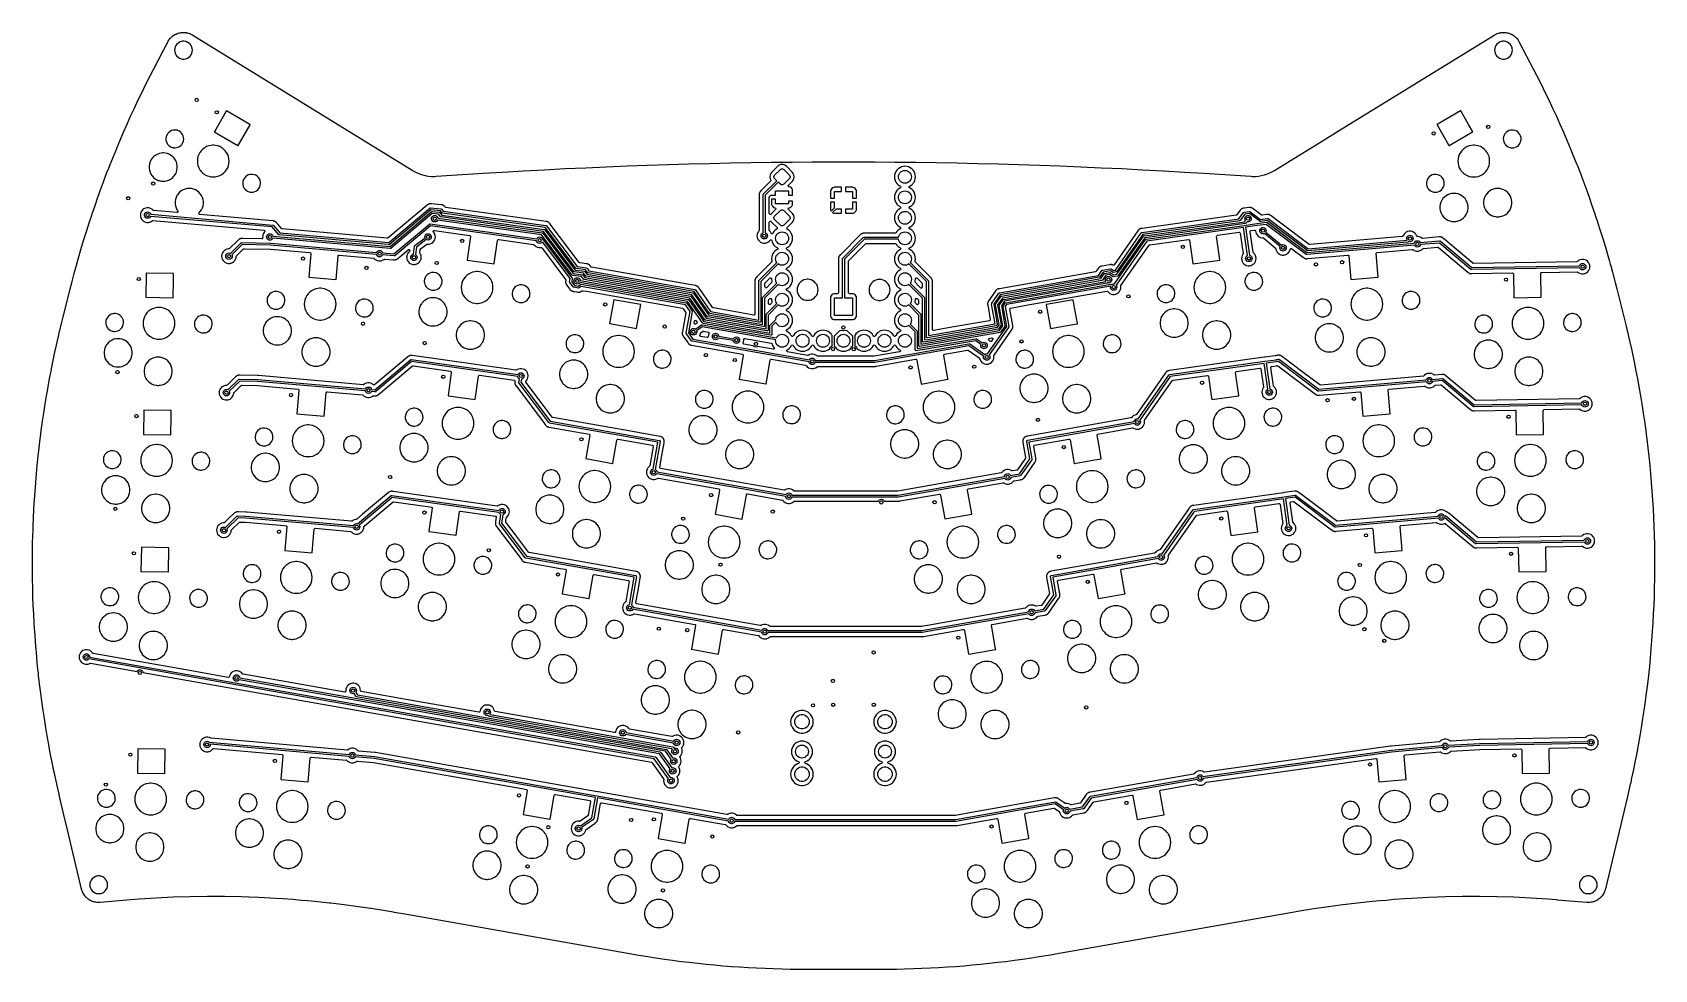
# Model space of a CAD drawing. Extents: x 1.95 to 9.87, y -5.96 to -1.39.
import ezdxf

# ---------------------------------------------------------------- set-up
doc = ezdxf.new("R2010")
doc.units = 0
doc.header["$MEASUREMENT"] = 0
doc.layers.add('BLACK', color=7, linetype='CONTINUOUS')

msp = doc.modelspace()

# ---------------------------------------------------------------- linework, layer by layer
at = {"layer": 'BLACK', "linetype": 'CONTINUOUS'}
for p, q in [((2.61179, -1.42664), (2.61494, -1.42266)), ((2.61494, -1.42266), (2.61498, -1.4226)), ((2.61498, -1.4226), (2.61858, -1.4182)), ((2.61858, -1.4182), (2.61894, -1.4178)), ((2.61894, -1.4178), (2.62269, -1.41413)), ((2.62269, -1.41413), (2.62278, -1.41405)), ((2.62278, -1.41405), (2.62681, -1.41029)), ((2.62681, -1.41029), (2.62718, -1.40998)), ((2.62718, -1.40998), (2.63142, -1.40677)), ((2.63142, -1.40677), (2.63156, -1.40666)), ((2.63156, -1.40666), (2.63601, -1.40354)), ((2.63601, -1.40354), (2.63638, -1.40331)), ((2.63638, -1.40331), (2.64102, -1.40063)), ((2.64102, -1.40063), (2.64122, -1.40053)), ((2.64122, -1.40053), (2.64602, -1.39805)), ((2.64602, -1.39805), (2.64637, -1.39789)), ((2.64637, -1.39789), (2.65132, -1.39582)), ((2.65132, -1.39582), (2.65158, -1.39572)), ((2.65158, -1.39572), (2.65667, -1.39393)), ((2.65667, -1.39393), (2.65698, -1.39383)), ((2.65698, -1.39383), (2.66216, -1.3924)), ((2.66216, -1.3924), (2.66249, -1.39232)), ((2.66249, -1.39232), (2.66777, -1.39125)), ((2.66777, -1.39125), (2.66804, -1.3912)), ((2.66804, -1.3912), (2.67336, -1.39043)), ((2.67336, -1.39043), (2.67374, -1.39039)), ((2.67374, -1.39039), (2.67913, -1.39004)), ((2.67913, -1.39004), (2.67935, -1.39003)), ((2.67935, -1.39003), (2.68471, -1.38994)), ((2.68471, -1.38994), (2.68514, -1.38996)), ((2.68514, -1.38996), (2.69056, -1.39035)), ((2.69056, -1.39035), (2.69074, -1.39036)), ((2.69074, -1.39036), (2.69603, -1.39095)), ((2.69603, -1.39095), (2.69651, -1.39102)), ((2.69651, -1.39102), (2.7019, -1.39217)), ((2.7019, -1.39217), (2.70201, -1.39219)), ((2.70201, -1.39219), (2.70712, -1.39342)), ((2.70712, -1.39342), (2.70763, -1.39358)), ((2.70763, -1.39358), (2.71298, -1.39551)), ((2.71298, -1.39551), (2.71305, -1.39553)), ((2.71305, -1.39553), (2.71779, -1.39733)), ((2.71779, -1.39733), (2.71833, -1.39757)), ((2.71833, -1.39757), (2.72417, -1.40064)), ((2.72417, -1.40064), (2.72419, -1.40064)), ((2.72419, -1.40064), (2.7279, -1.40262)), ((2.7279, -1.40262), (2.72817, -1.40277)), ((2.72817, -1.40277), (3.79929, -2.06201)), ((8.96321, -1.47641), (9.0829, -1.40274)), ((9.0829, -1.40274), (9.08316, -1.40259)), ((9.08316, -1.40259), (9.08632, -1.40091)), ((9.08632, -1.40091), (9.09272, -1.39756)), ((9.09272, -1.39756), (9.09326, -1.39731)), ((9.09326, -1.39731), (9.09779, -1.3956)), ((9.09779, -1.3956), (9.09785, -1.39557)), ((9.09785, -1.39557), (9.10342, -1.39356)), ((9.10342, -1.39356), (9.10393, -1.39341)), ((9.10393, -1.39341), (9.10889, -1.39222)), ((9.10889, -1.39222), (9.10901, -1.39219)), ((9.10901, -1.39219), (9.11455, -1.39102)), ((9.11455, -1.39102), (9.11503, -1.39094)), ((9.11503, -1.39094), (9.1202, -1.39037)), ((9.1202, -1.39037), (9.12038, -1.39035)), ((9.12038, -1.39035), (9.12592, -1.38995)), ((9.12592, -1.38995), (9.12635, -1.38994)), ((9.12635, -1.38994), (9.1316, -1.39003)), ((9.1316, -1.39003), (9.13183, -1.39004)), ((9.13183, -1.39004), (9.13733, -1.39039)), ((9.13733, -1.39039), (9.13771, -1.39043)), ((9.13771, -1.39043), (9.14293, -1.39119)), ((9.14293, -1.39119), (9.1432, -1.39123)), ((9.1432, -1.39123), (9.14858, -1.39233)), ((9.14858, -1.39233), (9.1489, -1.39241)), ((9.1489, -1.39241), (9.154, -1.39382)), ((9.154, -1.39382), (9.15431, -1.39392)), ((9.15431, -1.39392), (9.15949, -1.39574)), ((9.15949, -1.39574), (9.15975, -1.39584)), ((9.15975, -1.39584), (9.16462, -1.39787)), ((9.16462, -1.39787), (9.16497, -1.39804)), ((9.16497, -1.39804), (9.16986, -1.40055)), ((9.16986, -1.40055), (9.17007, -1.40067)), ((9.17007, -1.40067), (9.17461, -1.40329)), ((9.17461, -1.40329), (9.17498, -1.40352)), ((9.17498, -1.40352), (9.17953, -1.40671)), ((9.17953, -1.40671), (9.17967, -1.40682)), ((9.17967, -1.40682), (9.18382, -1.40996)), ((9.18382, -1.40996), (9.18419, -1.41027)), ((9.18419, -1.41027), (9.18833, -1.41412)), ((9.18833, -1.41412), (9.18842, -1.41421)), ((9.18842, -1.41421), (9.19206, -1.41778)), ((9.19206, -1.41778), (9.19243, -1.41818)), ((9.19243, -1.41818), (9.19617, -1.42276)), ((9.19617, -1.42276), (9.19621, -1.42282)), ((9.19621, -1.42282), (9.19922, -1.42662)), ((2.5361, -1.57047), (2.58501, -1.47641)), ((2.58501, -1.47641), (2.60571, -1.4366)), ((2.60571, -1.4366), (2.60586, -1.43633)), ((2.60586, -1.43633), (2.60781, -1.4331)), ((2.60781, -1.4331), (2.61145, -1.42712)), ((2.61145, -1.42712), (2.61179, -1.42664)), ((2.63984, -1.46841), (2.6391, -1.47641)), ((2.6391, -1.47641), (2.63984, -1.48441)), ((2.64203, -1.46069), (2.63984, -1.46841)), ((2.63984, -1.48441), (2.64203, -1.49213)), ((2.64561, -1.4535), (2.64203, -1.46069)), ((2.64203, -1.49213), (2.64561, -1.49932)), ((2.65045, -1.4471), (2.64561, -1.4535)), ((2.64561, -1.49932), (2.65045, -1.50572)), ((2.65639, -1.44169), (2.65045, -1.4471)), ((2.66321, -1.43746), (2.65639, -1.44169)), ((2.6707, -1.43456), (2.66321, -1.43746)), ((2.67859, -1.43308), (2.6707, -1.43456)), ((2.6707, -1.43456), (2.6707, -1.43456)), ((2.68662, -1.43308), (2.67859, -1.43308)), ((2.69452, -1.43456), (2.68662, -1.43308)), ((2.69978, -1.4366), (2.69452, -1.43456)), ((2.702, -1.43746), (2.69978, -1.4366)), ((2.70883, -1.44169), (2.702, -1.43746)), ((2.71476, -1.4471), (2.70883, -1.44169)), ((2.7196, -1.4535), (2.71476, -1.4471)), ((2.71476, -1.50572), (2.7196, -1.49932)), ((2.72317, -1.46066), (2.7196, -1.4535)), ((2.7196, -1.49932), (2.7214, -1.49571)), ((2.7196, -1.49932), (2.7196, -1.49932)), ((2.7196, -1.49932), (2.7196, -1.49932)), ((2.7214, -1.49571), (2.72318, -1.49213)), ((2.72318, -1.46069), (2.72317, -1.46066)), ((2.7232, -1.46077), (2.72318, -1.46069)), ((2.72318, -1.49213), (2.72538, -1.48441)), ((2.72538, -1.46841), (2.7232, -1.46077)), ((2.72612, -1.47641), (2.72538, -1.46841)), ((2.72538, -1.46841), (2.72538, -1.46841)), ((2.72538, -1.48441), (2.72612, -1.47641)), ((8.37301, -1.83966), (8.96321, -1.47641)), ((9.08564, -1.46841), (9.0849, -1.47641)), ((9.0849, -1.47641), (9.08564, -1.48441)), ((9.08784, -1.46069), (9.08564, -1.46841)), ((9.08564, -1.48441), (9.08784, -1.49213)), ((9.09142, -1.4535), (9.08784, -1.46069)), ((9.08784, -1.49213), (9.09142, -1.49932)), ((9.09626, -1.4471), (9.09142, -1.4535)), ((9.09142, -1.49932), (9.09626, -1.50572)), ((9.10219, -1.44169), (9.09626, -1.4471)), ((9.10902, -1.43746), (9.10219, -1.44169)), ((9.11651, -1.43456), (9.10902, -1.43746)), ((9.12045, -1.43382), (9.11651, -1.43456)), ((9.1244, -1.43308), (9.12045, -1.43382)), ((9.13243, -1.43308), (9.1244, -1.43308)), ((9.13769, -1.43407), (9.13243, -1.43308)), ((9.14032, -1.43456), (9.13769, -1.43407)), ((9.14781, -1.43746), (9.14032, -1.43456)), ((9.15464, -1.44169), (9.14781, -1.43746)), ((9.16057, -1.4471), (9.15464, -1.44169)), ((9.16541, -1.4535), (9.16057, -1.4471)), ((9.16057, -1.50572), (9.16541, -1.49932)), ((9.16898, -1.46066), (9.16541, -1.4535)), ((9.16541, -1.49932), (9.16721, -1.49571)), ((9.16541, -1.49932), (9.16541, -1.49932)), ((9.16541, -1.49932), (9.16541, -1.49932)), ((9.16721, -1.49571), (9.16899, -1.49213)), ((9.16899, -1.46069), (9.16898, -1.46066)), ((9.17031, -1.46534), (9.16899, -1.46069)), ((9.16899, -1.49213), (9.17119, -1.48441)), ((9.17119, -1.46841), (9.17031, -1.46534)), ((9.17125, -1.46909), (9.17119, -1.46841)), ((9.17119, -1.48441), (9.17193, -1.47641)), ((9.17193, -1.47641), (9.17125, -1.46909)), ((9.19922, -1.42662), (9.19956, -1.4271)), ((9.19956, -1.4271), (9.20332, -1.43327)), ((9.20332, -1.43327), (9.20333, -1.43329)), ((9.20333, -1.43329), (9.20517, -1.43633)), ((9.20517, -1.43633), (9.20532, -1.4366)), ((9.20532, -1.4366), (9.27492, -1.57046)), ((2.52211, -1.59792), (2.53608, -1.5705)), ((2.53608, -1.5705), (2.5361, -1.57047)), ((2.65045, -1.50572), (2.65639, -1.51113)), ((2.65639, -1.51113), (2.66321, -1.51536)), ((2.66321, -1.51536), (2.66321, -1.51536)), ((2.66321, -1.51536), (2.66321, -1.51536)), ((2.66321, -1.51536), (2.6707, -1.51826)), ((2.6707, -1.51826), (2.67859, -1.51974)), ((2.67859, -1.51974), (2.68662, -1.51974)), ((2.68662, -1.51974), (2.69452, -1.51826)), ((2.68662, -1.51974), (2.68662, -1.51974)), ((2.69452, -1.51826), (2.702, -1.51536)), ((2.702, -1.51536), (2.70883, -1.51113)), ((2.70883, -1.51113), (2.71476, -1.50572)), ((9.09626, -1.50572), (9.10219, -1.51113)), ((9.10219, -1.51113), (9.10219, -1.51113)), ((9.10219, -1.51113), (9.10219, -1.51113)), ((9.10219, -1.51113), (9.10902, -1.51536)), ((9.10902, -1.51536), (9.11651, -1.51826)), ((9.11651, -1.51826), (9.1244, -1.51974)), ((9.1244, -1.51974), (9.13243, -1.51974)), ((9.13243, -1.51974), (9.14032, -1.51826)), ((9.13243, -1.51974), (9.13243, -1.51974)), ((9.14032, -1.51826), (9.14781, -1.51536)), ((9.14781, -1.51536), (9.15464, -1.51113)), ((9.15464, -1.51113), (9.16057, -1.50572)), ((9.27492, -1.57046), (9.27494, -1.5705)), ((9.27494, -1.5705), (9.28898, -1.59806)), ((2.48054, -1.68106), (2.49796, -1.64541)), ((2.49796, -1.64541), (2.49799, -1.64535)), ((2.49799, -1.64535), (2.52211, -1.59792)), ((9.28898, -1.59806), (9.28898, -1.59807)), ((9.28898, -1.59807), (9.31302, -1.64533)), ((9.31302, -1.64533), (9.31306, -1.6454)), ((9.31306, -1.6454), (9.33058, -1.68125)), ((2.44316, -1.75933), (2.46064, -1.72198)), ((2.46064, -1.72198), (2.46067, -1.72193)), ((2.46067, -1.72193), (2.48054, -1.68107)), ((2.48054, -1.68107), (2.48054, -1.68106)), ((2.48054, -1.68107), (2.48054, -1.68107)), ((2.48054, -1.68107), (2.48054, -1.68107)), ((9.33058, -1.68125), (9.33058, -1.68126)), ((9.33058, -1.68126), (9.33058, -1.68126)), ((9.33058, -1.68126), (9.35034, -1.7219)), ((9.35034, -1.7219), (9.35037, -1.72196)), ((9.35037, -1.72196), (9.36791, -1.75943)), ((2.40754, -1.83739), (2.42465, -1.79919)), ((2.42465, -1.79919), (2.42468, -1.79914)), ((2.42468, -1.79914), (2.44316, -1.75933)), ((2.89162, -1.77355), (2.83352, -1.87418)), ((2.89163, -1.77353), (2.89162, -1.77355)), ((2.8921, -1.77272), (2.89163, -1.77353)), ((2.89211, -1.77271), (2.8921, -1.77272)), ((2.89213, -1.77272), (2.89211, -1.77271)), ((2.89211, -1.77271), (2.89211, -1.77271)), ((2.89297, -1.7732), (2.89213, -1.77272)), ((2.89297, -1.77321), (2.89297, -1.7732)), ((2.89297, -1.7732), (2.89297, -1.7732)), ((3.00722, -1.83917), (2.89297, -1.77321)), ((8.91818, -1.7732), (8.80393, -1.83916)), ((8.9182, -1.77318), (8.91818, -1.7732)), ((8.91902, -1.77272), (8.9182, -1.77318)), ((8.91903, -1.77271), (8.91902, -1.77272)), ((8.91904, -1.77272), (8.91903, -1.77271)), ((8.91903, -1.77271), (8.91903, -1.77271)), ((8.91924, -1.77307), (8.91904, -1.77272)), ((8.91925, -1.77309), (8.91924, -1.77307)), ((8.95768, -1.83964), (8.91925, -1.77309)), ((9.36791, -1.75943), (9.36792, -1.75944)), ((9.36792, -1.75944), (9.38633, -1.79911)), ((9.38633, -1.79911), (9.38636, -1.79917)), ((9.38636, -1.79917), (9.40352, -1.83747)), ((2.37704, -1.90728), (2.39, -1.87702)), ((2.39, -1.87702), (2.39002, -1.87698)), ((2.39002, -1.87698), (2.40754, -1.83739)), ((2.5982, -1.89909), (2.59703, -1.90728)), ((2.60091, -1.89126), (2.5982, -1.89909)), ((2.60505, -1.88409), (2.60091, -1.89126)), ((2.61048, -1.87783), (2.60505, -1.88409)), ((2.61699, -1.87271), (2.61048, -1.87783)), ((2.62435, -1.86892), (2.61699, -1.87271)), ((2.63229, -1.86658), (2.62435, -1.86892)), ((2.6355, -1.86628), (2.63229, -1.86658)), ((2.63847, -1.86599), (2.6355, -1.86628)), ((2.64468, -1.86599), (2.63847, -1.86599)), ((2.65281, -1.86756), (2.64468, -1.86599)), ((2.64468, -1.86599), (2.64468, -1.86599)), ((2.65473, -1.86833), (2.65281, -1.86756)), ((2.65281, -1.86756), (2.65281, -1.86756)), ((2.65281, -1.86756), (2.65281, -1.86756)), ((2.6605, -1.87064), (2.65473, -1.86833)), ((2.66732, -1.87503), (2.6605, -1.87064)), ((2.66746, -1.87512), (2.66732, -1.87503)), ((2.67346, -1.88083), (2.66746, -1.87512)), ((2.66746, -1.87512), (2.66746, -1.87512)), ((2.66746, -1.87512), (2.66746, -1.87512)), ((2.67506, -1.88308), (2.67346, -1.88083)), ((2.67826, -1.88758), (2.67506, -1.88308)), ((2.6817, -1.89511), (2.67826, -1.88758)), ((2.67826, -1.88758), (2.67826, -1.88758)), ((2.67826, -1.88758), (2.67826, -1.88758)), ((2.68365, -1.90316), (2.6817, -1.89511)), ((2.83352, -1.87418), (2.83304, -1.87501)), ((2.83304, -1.87501), (2.83304, -1.87503)), ((2.83304, -1.87503), (2.83305, -1.87503)), ((2.83305, -1.87503), (2.83338, -1.87546)), ((2.83338, -1.87546), (2.83414, -1.87567)), ((2.83352, -1.87418), (2.83352, -1.87418)), ((2.83352, -1.87418), (2.83352, -1.87418)), ((2.83414, -1.87567), (2.85492, -1.88767)), ((2.85492, -1.88767), (2.94813, -1.94148)), ((2.94919, -1.94164), (3.00783, -1.84007)), ((3.00724, -1.83917), (3.00722, -1.83917)), ((3.00805, -1.83964), (3.00724, -1.83917)), ((3.00783, -1.84007), (3.00806, -1.83967)), ((3.00806, -1.83965), (3.00805, -1.83964)), ((3.00806, -1.83966), (3.00806, -1.83965)), ((3.00806, -1.83965), (3.00806, -1.83965)), ((3.00806, -1.83967), (3.00806, -1.83966)), ((3.00806, -1.83966), (3.00806, -1.83966)), ((3.00806, -1.83967), (3.00806, -1.83967)), ((8.20463, -1.94329), (8.37301, -1.83966)), ((8.80309, -1.83965), (8.80308, -1.83966)), ((8.80308, -1.83966), (8.80308, -1.83968)), ((8.80308, -1.83966), (8.80308, -1.83966)), ((8.80308, -1.83968), (8.80357, -1.84052)), ((8.80393, -1.83916), (8.80309, -1.83965)), ((8.80309, -1.83965), (8.80309, -1.83965)), ((8.80309, -1.83965), (8.80309, -1.83965)), ((8.80357, -1.84052), (8.80357, -1.84052)), ((8.80357, -1.84052), (8.80357, -1.84052)), ((8.80357, -1.84052), (8.85984, -1.93797)), ((8.80393, -1.83916), (8.80393, -1.83916)), ((8.92209, -1.90737), (8.97724, -1.87553)), ((8.97761, -1.87417), (8.95768, -1.83964)), ((8.97724, -1.87553), (8.97725, -1.87553)), ((8.97725, -1.87553), (8.97809, -1.87504)), ((8.97725, -1.87553), (8.97725, -1.87553)), ((8.97762, -1.87418), (8.97761, -1.87417)), ((8.9781, -1.87501), (8.97762, -1.87418)), ((8.97809, -1.87504), (8.9781, -1.87503)), ((8.97809, -1.87504), (8.97809, -1.87504)), ((8.9781, -1.87502), (8.9781, -1.87501)), ((8.9781, -1.87501), (8.9781, -1.87501)), ((8.9781, -1.87503), (8.9781, -1.87502)), ((9.1282, -1.89918), (9.12702, -1.90737)), ((9.13091, -1.89135), (9.1282, -1.89918)), ((9.13505, -1.88418), (9.13091, -1.89135)), ((9.14047, -1.87792), (9.13505, -1.88418)), ((9.14698, -1.8728), (9.14047, -1.87792)), ((9.15434, -1.86901), (9.14698, -1.8728)), ((9.16229, -1.86667), (9.15434, -1.86901)), ((9.16503, -1.86641), (9.16229, -1.86667)), ((9.16847, -1.86608), (9.16503, -1.86641)), ((9.17467, -1.86608), (9.16847, -1.86608)), ((9.1828, -1.86765), (9.17467, -1.86608)), ((9.17467, -1.86608), (9.17467, -1.86608)), ((9.18473, -1.86842), (9.1828, -1.86765)), ((9.1828, -1.86765), (9.1828, -1.86765)), ((9.1828, -1.86765), (9.1828, -1.86765)), ((9.19049, -1.87073), (9.18473, -1.86842)), ((9.19746, -1.8752), (9.19049, -1.87073)), ((9.19746, -1.87521), (9.19746, -1.8752)), ((9.19746, -1.8752), (9.19746, -1.8752)), ((9.20345, -1.88092), (9.19746, -1.87521)), ((9.20826, -1.88767), (9.20345, -1.88092)), ((9.20345, -1.88092), (9.20345, -1.88092)), ((9.2117, -1.8952), (9.20826, -1.88767)), ((9.20826, -1.88767), (9.20826, -1.88767)), ((9.20826, -1.88767), (9.20826, -1.88767)), ((9.21365, -1.90325), (9.2117, -1.8952)), ((9.40352, -1.83747), (9.40353, -1.83749)), ((9.40353, -1.83749), (9.42099, -1.87694)), ((9.42099, -1.87694), (9.42101, -1.87699)), ((9.42101, -1.87699), (9.43765, -1.91585)), ((2.34067, -1.99466), (2.35669, -1.95545)), ((2.35669, -1.95545), (2.35671, -1.95541)), ((2.35671, -1.95541), (2.3734, -1.9158)), ((2.3734, -1.91579), (2.37704, -1.90728)), ((2.3734, -1.9158), (2.3734, -1.91579)), ((2.57347, -1.97872), (2.56339, -1.98102)), ((2.58119, -1.97814), (2.57347, -1.97872)), ((2.58634, -1.97814), (2.58119, -1.97814)), ((2.58119, -1.97814), (2.58119, -1.97814)), ((2.59407, -1.97872), (2.58634, -1.97814)), ((2.58634, -1.97814), (2.58634, -1.97814)), ((2.60414, -1.98102), (2.59407, -1.97872)), ((2.59703, -1.90728), (2.59742, -1.91556)), ((2.59742, -1.91556), (2.59744, -1.91564)), ((2.59744, -1.91564), (2.59937, -1.9236)), ((2.59937, -1.9236), (2.59941, -1.92369)), ((2.59941, -1.92369), (2.60281, -1.93114)), ((2.60281, -1.93114), (2.60536, -1.93471)), ((2.60536, -1.93471), (2.60762, -1.93788)), ((2.60762, -1.93788), (2.61361, -1.9436)), ((2.61361, -1.9436), (2.61361, -1.9436)), ((2.61361, -1.9436), (2.61361, -1.9436)), ((2.61361, -1.9436), (2.62058, -1.94807)), ((2.62058, -1.94807), (2.62058, -1.94807)), ((2.62058, -1.94807), (2.62826, -1.95115)), ((2.62826, -1.95115), (2.63334, -1.95213)), ((2.63334, -1.95213), (2.6364, -1.95272)), ((2.6364, -1.95272), (2.6364, -1.95272)), ((2.6364, -1.95272), (2.6426, -1.95272)), ((2.6426, -1.95272), (2.64878, -1.95213)), ((2.6426, -1.95272), (2.6426, -1.95272)), ((2.64878, -1.95213), (2.65673, -1.9498)), ((2.65673, -1.9498), (2.66409, -1.946)), ((2.66409, -1.946), (2.6706, -1.94088)), ((2.6706, -1.94088), (2.67602, -1.93462)), ((2.67602, -1.93462), (2.68016, -1.92745)), ((2.68016, -1.92745), (2.68287, -1.91963)), ((2.68287, -1.91963), (2.68405, -1.91143)), ((2.68405, -1.91143), (2.68365, -1.90316)), ((2.76281, -1.97569), (2.75751, -1.9854)), ((2.76945, -1.96683), (2.76281, -1.97569)), ((2.77727, -1.95901), (2.76945, -1.96683)), ((2.78613, -1.95238), (2.77727, -1.95901)), ((2.79584, -1.94707), (2.78613, -1.95238)), ((2.80621, -1.94321), (2.79584, -1.94707)), ((2.81702, -1.94085), (2.80621, -1.94321)), ((2.8253, -1.94026), (2.81702, -1.94085)), ((2.83082, -1.94026), (2.8253, -1.94026)), ((2.8253, -1.94026), (2.8253, -1.94026)), ((2.8391, -1.94085), (2.83082, -1.94026)), ((2.83082, -1.94026), (2.83082, -1.94026)), ((2.84991, -1.94321), (2.8391, -1.94085)), ((2.86028, -1.94707), (2.84991, -1.94321)), ((2.86999, -1.95238), (2.86028, -1.94707)), ((2.87405, -1.95542), (2.86999, -1.95238)), ((2.87885, -1.95901), (2.87405, -1.95542)), ((2.88668, -1.96683), (2.87885, -1.95901)), ((2.89165, -1.97348), (2.88668, -1.96683)), ((2.89331, -1.97569), (2.89165, -1.97348)), ((2.89861, -1.9854), (2.89331, -1.97569)), ((2.94813, -1.94148), (2.94814, -1.94149)), ((2.94814, -1.94149), (2.94898, -1.94197)), ((2.94898, -1.94197), (2.94898, -1.94197)), ((2.94898, -1.94197), (2.94898, -1.94197)), ((2.94898, -1.94197), (2.94898, -1.94197)), ((2.94898, -1.94197), (2.94899, -1.94197)), ((2.94899, -1.94197), (2.949, -1.94196)), ((2.94899, -1.94197), (2.94899, -1.94197)), ((2.949, -1.94196), (2.94918, -1.94165)), ((2.949, -1.94196), (2.949, -1.94196)), ((2.94918, -1.94165), (2.94919, -1.94164)), ((8.08372, -2.01771), (8.20463, -1.94329)), ((8.85984, -1.93797), (8.86166, -1.94113)), ((8.86166, -1.94113), (8.86167, -1.94115)), ((8.86167, -1.94115), (8.86214, -1.94196)), ((8.86214, -1.94196), (8.86214, -1.94196)), ((8.86214, -1.94196), (8.86215, -1.94197)), ((8.86215, -1.94197), (8.86215, -1.94197)), ((8.86215, -1.94197), (8.86215, -1.94197)), ((8.86215, -1.94197), (8.86216, -1.94197)), ((8.86216, -1.94197), (8.86217, -1.94197)), ((8.86217, -1.94197), (8.86257, -1.94174)), ((8.86217, -1.94197), (8.86217, -1.94197)), ((8.86257, -1.94173), (8.92209, -1.90737)), ((8.86257, -1.94174), (8.86257, -1.94173)), ((8.91776, -1.97578), (8.91246, -1.98549)), ((8.92439, -1.96692), (8.91776, -1.97578)), ((8.93222, -1.9591), (8.92439, -1.96692)), ((8.94107, -1.95247), (8.93222, -1.9591)), ((8.95079, -1.94716), (8.94107, -1.95247)), ((8.96116, -1.94329), (8.95079, -1.94716)), ((8.97197, -1.94094), (8.96116, -1.94329)), ((8.98024, -1.94035), (8.97197, -1.94094)), ((8.98577, -1.94035), (8.98024, -1.94035)), ((8.98024, -1.94035), (8.98024, -1.94035)), ((8.99404, -1.94094), (8.98577, -1.94035)), ((8.98577, -1.94035), (8.98577, -1.94035)), ((9.00486, -1.94329), (8.99404, -1.94094)), ((9.01523, -1.94716), (9.00486, -1.94329)), ((9.02494, -1.95247), (9.01523, -1.94716)), ((9.0254, -1.95281), (9.02494, -1.95247)), ((9.0338, -1.9591), (9.0254, -1.95281)), ((9.04162, -1.96692), (9.0338, -1.9591)), ((9.0466, -1.97357), (9.04162, -1.96692)), ((9.04825, -1.97578), (9.0466, -1.97357)), ((9.05356, -1.98549), (9.04825, -1.97578)), ((9.12702, -1.90737), (9.12742, -1.91564)), ((9.12702, -1.90737), (9.12702, -1.90737)), ((9.12742, -1.91564), (9.12935, -1.9236)), ((9.12935, -1.9236), (9.12937, -1.92369)), ((9.12937, -1.92369), (9.13281, -1.93122)), ((9.13281, -1.93122), (9.1371, -1.93725)), ((9.1371, -1.93725), (9.13761, -1.93797)), ((9.13761, -1.93797), (9.1436, -1.94369)), ((9.1436, -1.94369), (9.1436, -1.94369)), ((9.1436, -1.94369), (9.1436, -1.94369)), ((9.1436, -1.94369), (9.15057, -1.94816)), ((9.15057, -1.94816), (9.15057, -1.94816)), ((9.15057, -1.94816), (9.15826, -1.95124)), ((9.15826, -1.95124), (9.16333, -1.95222)), ((9.16333, -1.95222), (9.16639, -1.95281)), ((9.16639, -1.95281), (9.16639, -1.95281)), ((9.16639, -1.95281), (9.1726, -1.95281)), ((9.1726, -1.95281), (9.17878, -1.95222)), ((9.1726, -1.95281), (9.1726, -1.95281)), ((9.17878, -1.95222), (9.18672, -1.94988)), ((9.18672, -1.94988), (9.19408, -1.94609)), ((9.19408, -1.94609), (9.20059, -1.94097)), ((9.20059, -1.94097), (9.20601, -1.93471)), ((9.20601, -1.93471), (9.21015, -1.92754)), ((9.21015, -1.92754), (9.21286, -1.91971)), ((9.21286, -1.91971), (9.21404, -1.91152)), ((9.21404, -1.91152), (9.21365, -1.90325)), ((9.43765, -1.91585), (9.43766, -1.91588)), ((9.43766, -1.91588), (9.4543, -1.95537)), ((9.4543, -1.95537), (9.45432, -1.95542)), ((9.45432, -1.95542), (9.47036, -1.99469)), ((2.30935, -2.07399), (2.31782, -2.05222)), ((2.31782, -2.05222), (2.32474, -2.03445)), ((2.32474, -2.03445), (2.32475, -2.03444)), ((2.32475, -2.03444), (2.34067, -1.99466)), ((2.51639, -2.03168), (2.51485, -2.04189)), ((2.51485, -2.04189), (2.51485, -2.05222)), ((2.51485, -2.05222), (2.51639, -2.06244)), ((2.51943, -2.02181), (2.51639, -2.03168)), ((2.52391, -2.0125), (2.51943, -2.02181)), ((2.52578, -2.00977), (2.52391, -2.0125)), ((2.52973, -2.00397), (2.52578, -2.00977)), ((2.53676, -1.9964), (2.52973, -2.00397)), ((2.54483, -1.98996), (2.53676, -1.9964)), ((2.55378, -1.98479), (2.54483, -1.98996)), ((2.56339, -1.98102), (2.55378, -1.98479)), ((2.61375, -1.98479), (2.60414, -1.98102)), ((2.61497, -1.98549), (2.61375, -1.98479)), ((2.61375, -1.98479), (2.61375, -1.98479)), ((2.61375, -1.98479), (2.61375, -1.98479)), ((2.6227, -1.98996), (2.61497, -1.98549)), ((2.63077, -1.9964), (2.6227, -1.98996)), ((2.6227, -1.98996), (2.6227, -1.98996)), ((2.6378, -2.00397), (2.63077, -1.9964)), ((2.63077, -1.9964), (2.63077, -1.9964)), ((2.63077, -1.9964), (2.63077, -1.9964)), ((2.64362, -2.0125), (2.6378, -2.00397)), ((2.6378, -2.00397), (2.6378, -2.00397)), ((2.6378, -2.00397), (2.6378, -2.00397)), ((2.64608, -2.01762), (2.64362, -2.0125)), ((2.6481, -2.02181), (2.64608, -2.01762)), ((2.65114, -2.03168), (2.6481, -2.02181)), ((2.65268, -2.04189), (2.65114, -2.03168)), ((2.65114, -2.06244), (2.65268, -2.05222)), ((2.65268, -2.05222), (2.65268, -2.04189)), ((2.75129, -2.00659), (2.7505, -2.01762)), ((2.7505, -2.01762), (2.75129, -2.02866)), ((2.75364, -1.99577), (2.75129, -2.00659)), ((2.75129, -2.02866), (2.75364, -2.03948)), ((2.75751, -1.9854), (2.75364, -1.99577)), ((2.75364, -2.03948), (2.75751, -2.04984)), ((2.75751, -2.04984), (2.76281, -2.05956)), ((2.89331, -2.05956), (2.89861, -2.04984)), ((2.90031, -1.98996), (2.89861, -1.9854)), ((2.89861, -2.04984), (2.90248, -2.03948)), ((2.90248, -1.99577), (2.90031, -1.98996)), ((2.90483, -2.00659), (2.90248, -1.99577)), ((2.90248, -2.03948), (2.90483, -2.02866)), ((2.90562, -2.01762), (2.90483, -2.00659)), ((2.90483, -2.02866), (2.90562, -2.01762)), ((4.44504, -2.05992), (4.54501, -2.05465)), ((4.54501, -2.05465), (4.64704, -2.04994)), ((4.64704, -2.04994), (4.64704, -2.04994)), ((4.64704, -2.04994), (4.64704, -2.04994)), ((4.64704, -2.04994), (4.64705, -2.04994)), ((4.64705, -2.04994), (4.74627, -2.04546)), ((4.74627, -2.04546), (4.84869, -2.04146)), ((4.84869, -2.04146), (4.94759, -2.03774)), ((4.94759, -2.03774), (5.05021, -2.03446)), ((5.05021, -2.03446), (5.05022, -2.03445)), ((5.05021, -2.03446), (5.05021, -2.03446)), ((5.05022, -2.03445), (5.05023, -2.03445)), ((5.05023, -2.03445), (5.14896, -2.03148)), ((5.14896, -2.03148), (5.14897, -2.03148)), ((5.14897, -2.03148), (5.25172, -2.02893)), ((5.25172, -2.02893), (5.25172, -2.02893)), ((5.25172, -2.02893), (5.25173, -2.02893)), ((5.25173, -2.02893), (5.35038, -2.0267)), ((5.35038, -2.0267), (5.4532, -2.02488)), ((5.4532, -2.02488), (5.45322, -2.02488)), ((5.45322, -2.02488), (5.55184, -2.0234)), ((5.45322, -2.02488), (5.45322, -2.02488)), ((5.45322, -2.02488), (5.45322, -2.02488)), ((5.55184, -2.02339), (5.65472, -2.0223)), ((5.55184, -2.0234), (5.55184, -2.02339)), ((5.58448, -2.04311), (5.55414, -2.07345)), ((5.56932, -2.08614), (5.59716, -2.0583)), ((5.58864, -2.0398), (5.58448, -2.04311)), ((5.59504, -2.03671), (5.58864, -2.0398)), ((5.60196, -2.03513), (5.59504, -2.03671)), ((5.59716, -2.0583), (5.59929, -2.05661)), ((5.59929, -2.05661), (5.60334, -2.05504)), ((5.60906, -2.03513), (5.60196, -2.03513)), ((5.60334, -2.05504), (5.60768, -2.05504)), ((5.60768, -2.05504), (5.61173, -2.05661)), ((5.61599, -2.03671), (5.60906, -2.03513)), ((5.61173, -2.05661), (5.61386, -2.0583)), ((5.61386, -2.0583), (5.6417, -2.08614)), ((5.62239, -2.0398), (5.61599, -2.03671)), ((5.62655, -2.04311), (5.62239, -2.0398)), ((5.65689, -2.07345), (5.62655, -2.04311)), ((5.65472, -2.0223), (5.75331, -2.02156)), ((5.75331, -2.02156), (5.8562, -2.02119)), ((5.8562, -2.02119), (5.85622, -2.02119)), ((5.85622, -2.02119), (5.9548, -2.02119)), ((5.9548, -2.02119), (5.95482, -2.02119)), ((5.95482, -2.02119), (6.05771, -2.02156)), ((6.05771, -2.02156), (6.1563, -2.0223)), ((6.1563, -2.0223), (6.25918, -2.02339)), ((6.17247, -2.05512), (6.16614, -2.06145)), ((6.17981, -2.04998), (6.17247, -2.05512)), ((6.18793, -2.04619), (6.17981, -2.04998)), ((6.19659, -2.04387), (6.18793, -2.04619)), ((6.20551, -2.04309), (6.19659, -2.04387)), ((6.21444, -2.04387), (6.20551, -2.04309)), ((6.22309, -2.04619), (6.21444, -2.04387)), ((6.23121, -2.04998), (6.22309, -2.04619)), ((6.23855, -2.05512), (6.23121, -2.04998)), ((6.24488, -2.06145), (6.23855, -2.05512)), ((6.25918, -2.02339), (6.25919, -2.0234)), ((6.25919, -2.0234), (6.35781, -2.02488)), ((6.35781, -2.02488), (6.35781, -2.02488)), ((6.35781, -2.02488), (6.35782, -2.02488)), ((6.35782, -2.02488), (6.46064, -2.0267)), ((6.46064, -2.0267), (6.55929, -2.02893)), ((6.55929, -2.02893), (6.55931, -2.02893)), ((6.55931, -2.02893), (6.55931, -2.02893)), ((6.55931, -2.02893), (6.66207, -2.03148)), ((6.66207, -2.03148), (6.7608, -2.03445)), ((6.7608, -2.03445), (6.7608, -2.03445)), ((6.7608, -2.03445), (6.76081, -2.03446)), ((6.76081, -2.03446), (6.76081, -2.03446)), ((6.76081, -2.03446), (6.86344, -2.03774)), ((6.86344, -2.03774), (6.96233, -2.04146)), ((6.96233, -2.04146), (7.06476, -2.04546)), ((7.06476, -2.04546), (7.16398, -2.04994)), ((7.16398, -2.04994), (7.16398, -2.04994)), ((7.16398, -2.04994), (7.16398, -2.04994)), ((7.16398, -2.04994), (7.16399, -2.04994)), ((7.16399, -2.04994), (7.26601, -2.05465)), ((7.26601, -2.05465), (7.36601, -2.05992)), ((8.01004, -2.06306), (8.08372, -2.01771)), ((8.90624, -2.00667), (8.90545, -2.01771)), ((8.90545, -2.01771), (8.90624, -2.02875)), ((8.90859, -1.99586), (8.90624, -2.00667)), ((8.90624, -2.02875), (8.90859, -2.03956)), ((8.91246, -1.98549), (8.90859, -1.99586)), ((8.90859, -2.03956), (8.91246, -2.04993)), ((8.91246, -2.04993), (8.91776, -2.05964)), ((9.04825, -2.05964), (9.05356, -2.04993)), ((9.05742, -1.99586), (9.05356, -1.98549)), ((9.05356, -1.98549), (9.05356, -1.98549)), ((9.05356, -2.04993), (9.05742, -2.03956)), ((9.05978, -2.00667), (9.05742, -1.99586)), ((9.05742, -2.03956), (9.05978, -2.02875)), ((9.06057, -2.01771), (9.05978, -2.00667)), ((9.05978, -2.02875), (9.06057, -2.01771)), ((9.47036, -1.99469), (9.47038, -1.99472)), ((9.47038, -1.99472), (9.47513, -2.00659)), ((9.47513, -2.00659), (9.48517, -2.03168)), ((9.48517, -2.03168), (9.48625, -2.03438)), ((9.48625, -2.03438), (9.48627, -2.03442)), ((9.48627, -2.03442), (9.48716, -2.03671)), ((9.48716, -2.03671), (9.50169, -2.07403)), ((2.27942, -2.15382), (2.29052, -2.12382)), ((2.29052, -2.12382), (2.29415, -2.11402)), ((2.29415, -2.11402), (2.30935, -2.074)), ((2.30935, -2.074), (2.30935, -2.07399)), ((2.51639, -2.06244), (2.51943, -2.07231)), ((2.51943, -2.07231), (2.52391, -2.08161)), ((2.52391, -2.08161), (2.52839, -2.08817)), ((2.52839, -2.08817), (2.52973, -2.09015)), ((2.52973, -2.09015), (2.53676, -2.09772)), ((2.53676, -2.09772), (2.53676, -2.09772)), ((2.53676, -2.09772), (2.54483, -2.10416)), ((2.54483, -2.10416), (2.55378, -2.10932)), ((2.55378, -2.10932), (2.55969, -2.11164)), ((2.55969, -2.11164), (2.5611, -2.1122)), ((2.5611, -2.1122), (2.56339, -2.1131)), ((2.56339, -2.1131), (2.57346, -2.1154)), ((2.57346, -2.1154), (2.57567, -2.11556)), ((2.57567, -2.11556), (2.58119, -2.11597)), ((2.58119, -2.11597), (2.58119, -2.11597)), ((2.58119, -2.11597), (2.58634, -2.11597)), ((2.58634, -2.11597), (2.59117, -2.11561)), ((2.58634, -2.11597), (2.58634, -2.11597)), ((2.59117, -2.11561), (2.59407, -2.1154)), ((2.59407, -2.1154), (2.60414, -2.1131)), ((2.60414, -2.1131), (2.61375, -2.10932)), ((2.61375, -2.10932), (2.6227, -2.10416)), ((2.6227, -2.10416), (2.63077, -2.09772)), ((2.63077, -2.09772), (2.63468, -2.09351)), ((2.63468, -2.09351), (2.6378, -2.09015)), ((2.6378, -2.09015), (2.64362, -2.08161)), ((2.6378, -2.09015), (2.6378, -2.09015)), ((2.6378, -2.09015), (2.6378, -2.09015)), ((2.64362, -2.08161), (2.6481, -2.07231)), ((2.6481, -2.07231), (2.65114, -2.06244)), ((2.76281, -2.05956), (2.76547, -2.0631)), ((2.76547, -2.0631), (2.76945, -2.06841)), ((2.76945, -2.06841), (2.77727, -2.07624)), ((2.77727, -2.07624), (2.78212, -2.07987)), ((2.78212, -2.07987), (2.78613, -2.08287)), ((2.78613, -2.08287), (2.79584, -2.08817)), ((2.79584, -2.08817), (2.79949, -2.08954)), ((2.79949, -2.08954), (2.80621, -2.09204)), ((2.80621, -2.09204), (2.81702, -2.09439)), ((2.81702, -2.09439), (2.82471, -2.09494)), ((2.82471, -2.09494), (2.8253, -2.09499)), ((2.8253, -2.09499), (2.8253, -2.09499)), ((2.8253, -2.09499), (2.83082, -2.09499)), ((2.83082, -2.09499), (2.83138, -2.09495)), ((2.83082, -2.09499), (2.83082, -2.09499)), ((2.83138, -2.09495), (2.8391, -2.09439)), ((2.8391, -2.09439), (2.84991, -2.09204)), ((2.84991, -2.09204), (2.86028, -2.08817)), ((2.86028, -2.08817), (2.86999, -2.08287)), ((2.86999, -2.08287), (2.87885, -2.07624)), ((2.87885, -2.07624), (2.88668, -2.06841)), ((2.88668, -2.06841), (2.89331, -2.05956)), ((2.97326, -2.11562), (2.97208, -2.12382)), ((2.97208, -2.12382), (2.97247, -2.13209)), ((2.97247, -2.13209), (2.97249, -2.13218)), ((2.97249, -2.13218), (2.97442, -2.14014)), ((2.97596, -2.1078), (2.97326, -2.11562)), ((2.9801, -2.10062), (2.97596, -2.1078)), ((2.98553, -2.09437), (2.9801, -2.10062)), ((2.99204, -2.08925), (2.98553, -2.09437)), ((2.9994, -2.08545), (2.99204, -2.08925)), ((3.00734, -2.08312), (2.9994, -2.08545)), ((3.01009, -2.08286), (3.00734, -2.08312)), ((3.01352, -2.08253), (3.01009, -2.08286)), ((3.01973, -2.08253), (3.01352, -2.08253)), ((3.02786, -2.0841), (3.01973, -2.08253)), ((3.01973, -2.08253), (3.01973, -2.08253)), ((3.02925, -2.08465), (3.02786, -2.0841)), ((3.02786, -2.0841), (3.02786, -2.0841)), ((3.02786, -2.0841), (3.02786, -2.0841)), ((3.03555, -2.08717), (3.02925, -2.08465)), ((3.04251, -2.09165), (3.03555, -2.08717)), ((3.04851, -2.09737), (3.04251, -2.09165)), ((3.04251, -2.09165), (3.04251, -2.09165)), ((3.04251, -2.09165), (3.04251, -2.09165)), ((3.05011, -2.09961), (3.04851, -2.09737)), ((3.05331, -2.10411), (3.05011, -2.09961)), ((3.05675, -2.11164), (3.05331, -2.10411)), ((3.05331, -2.10411), (3.05331, -2.10411)), ((3.05331, -2.10411), (3.05331, -2.10411)), ((3.05521, -2.14399), (3.05792, -2.13616)), ((3.0587, -2.11969), (3.05675, -2.11164)), ((3.05792, -2.13616), (3.0591, -2.12796)), ((3.0591, -2.12796), (3.0587, -2.11969)), ((3.79929, -2.06201), (3.79929, -2.06202)), ((3.79929, -2.06202), (3.80105, -2.0631)), ((3.80105, -2.0631), (3.80105, -2.0631)), ((3.80105, -2.0631), (3.80751, -2.06707)), ((3.80751, -2.06707), (3.82099, -2.074)), ((3.82099, -2.074), (3.82632, -2.07624)), ((3.82632, -2.07624), (3.83496, -2.07987)), ((3.83496, -2.07987), (3.83496, -2.07987)), ((3.83496, -2.07987), (3.83496, -2.07987)), ((3.83496, -2.07987), (3.84935, -2.08465)), ((3.84935, -2.08465), (3.85655, -2.08645)), ((3.85655, -2.08645), (3.86405, -2.08831)), ((3.86405, -2.08831), (3.86779, -2.08894)), ((3.86779, -2.08894), (3.879, -2.09083)), ((3.879, -2.09083), (3.8941, -2.09219)), ((3.8941, -2.09219), (3.90167, -2.09229)), ((3.90167, -2.09229), (3.90925, -2.09239)), ((3.90925, -2.09239), (3.91682, -2.09191)), ((3.90925, -2.09239), (3.90925, -2.09239)), ((3.90925, -2.09239), (3.90925, -2.09239)), ((3.91682, -2.09191), (3.91684, -2.09191)), ((3.91684, -2.09191), (3.91695, -2.0919)), ((3.91684, -2.09191), (3.91684, -2.09191)), ((3.91695, -2.0919), (4.14542, -2.07728)), ((4.14542, -2.07728), (4.2398, -2.07158)), ((4.14542, -2.07728), (4.14542, -2.07728)), ((4.14542, -2.07728), (4.14542, -2.07728)), ((4.2398, -2.07158), (4.34382, -2.06531)), ((4.34382, -2.06531), (4.34384, -2.06531)), ((4.34384, -2.06531), (4.44504, -2.05992)), ((5.54934, -2.11583), (5.50351, -2.16166)), ((5.51514, -2.1779), (5.57976, -2.11328)), ((5.58672, -2.12024), (5.52354, -2.18342)), ((5.54774, -2.08401), (5.54616, -2.09094)), ((5.54616, -2.09094), (5.54616, -2.09804)), ((5.54616, -2.09804), (5.54774, -2.10496)), ((5.55082, -2.07761), (5.54774, -2.08401)), ((5.54774, -2.10496), (5.55029, -2.11026)), ((5.55043, -2.11416), (5.54934, -2.11583)), ((5.55029, -2.11026), (5.55077, -2.1122)), ((5.55077, -2.1122), (5.55043, -2.11416)), ((5.55414, -2.07345), (5.55082, -2.07761)), ((5.56606, -2.09232), (5.56763, -2.08827)), ((5.56606, -2.09666), (5.56606, -2.09232)), ((5.56763, -2.10071), (5.56606, -2.09666)), ((5.56763, -2.08827), (5.56932, -2.08614)), ((5.56932, -2.10284), (5.56763, -2.10071)), ((5.57976, -2.11328), (5.56932, -2.10284)), ((5.59716, -2.13068), (5.58672, -2.12024)), ((5.59929, -2.13237), (5.59716, -2.13068)), ((5.60334, -2.13394), (5.59929, -2.13237)), ((5.60768, -2.13394), (5.60334, -2.13394)), ((5.61173, -2.13237), (5.60768, -2.13394)), ((5.61386, -2.13068), (5.61173, -2.13237)), ((5.6417, -2.10284), (5.61386, -2.13068)), ((5.63596, -2.13751), (5.63727, -2.13514)), ((5.63612, -2.14022), (5.63596, -2.13751)), ((5.63727, -2.13514), (5.65689, -2.11552)), ((5.6417, -2.08614), (5.64339, -2.08827)), ((5.64339, -2.10071), (5.6417, -2.10284)), ((5.64339, -2.08827), (5.64496, -2.09232)), ((5.64496, -2.09666), (5.64339, -2.10071)), ((5.64496, -2.09232), (5.64496, -2.09666)), ((5.6602, -2.07761), (5.65689, -2.07345)), ((5.65689, -2.11552), (5.6602, -2.11136)), ((5.66329, -2.08401), (5.6602, -2.07761)), ((5.6602, -2.11136), (5.66329, -2.10496)), ((5.66487, -2.09094), (5.66329, -2.08401)), ((5.66329, -2.10496), (5.66487, -2.09804)), ((5.66487, -2.09804), (5.66487, -2.09094)), ((6.1549, -2.08556), (6.15412, -2.09449)), ((6.15412, -2.09449), (6.1549, -2.10341)), ((6.15721, -2.07691), (6.1549, -2.08556)), ((6.1549, -2.10341), (6.15721, -2.11207)), ((6.161, -2.06879), (6.15721, -2.07691)), ((6.15721, -2.11207), (6.161, -2.12019)), ((6.16614, -2.06145), (6.161, -2.06879)), ((6.161, -2.12019), (6.16614, -2.12753)), ((6.16614, -2.12753), (6.17247, -2.13386)), ((6.17247, -2.13386), (6.17769, -2.13751)), ((6.17402, -2.09449), (6.17481, -2.08748)), ((6.17481, -2.1015), (6.17402, -2.09449)), ((6.17481, -2.08748), (6.17713, -2.08082)), ((6.17713, -2.10815), (6.17481, -2.1015)), ((6.17713, -2.08082), (6.18089, -2.07485)), ((6.18089, -2.11413), (6.17713, -2.10815)), ((6.17769, -2.13751), (6.17981, -2.139)), ((6.18089, -2.07485), (6.18587, -2.06986)), ((6.18587, -2.11911), (6.18089, -2.11413)), ((6.18587, -2.06986), (6.19185, -2.06611)), ((6.19185, -2.12287), (6.18587, -2.11911)), ((6.19185, -2.06611), (6.1985, -2.06378)), ((6.1985, -2.12519), (6.19185, -2.12287)), ((6.1985, -2.06378), (6.20551, -2.06299)), ((6.20551, -2.12598), (6.1985, -2.12519)), ((6.20551, -2.06299), (6.21252, -2.06378)), ((6.21252, -2.12519), (6.20551, -2.12598)), ((6.21252, -2.06378), (6.21918, -2.06611)), ((6.21918, -2.12287), (6.21252, -2.12519)), ((6.21918, -2.06611), (6.22515, -2.06986)), ((6.22515, -2.11911), (6.21918, -2.12287)), ((6.22515, -2.06986), (6.23014, -2.07485)), ((6.23014, -2.11413), (6.22515, -2.11911)), ((6.23014, -2.07485), (6.23389, -2.08082)), ((6.23389, -2.10815), (6.23014, -2.11413)), ((6.23121, -2.139), (6.23855, -2.13386)), ((6.23389, -2.08082), (6.23622, -2.08748)), ((6.23622, -2.1015), (6.23389, -2.10815)), ((6.23622, -2.08748), (6.23701, -2.09449)), ((6.23701, -2.09449), (6.23622, -2.1015)), ((6.23855, -2.13386), (6.24488, -2.12753)), ((6.24982, -2.0685), (6.24488, -2.06145)), ((6.24488, -2.12753), (6.24742, -2.12391)), ((6.24742, -2.12391), (6.25002, -2.12019)), ((6.25002, -2.06879), (6.24982, -2.0685)), ((6.25381, -2.07691), (6.25002, -2.06879)), ((6.25002, -2.12019), (6.25381, -2.11207)), ((6.25613, -2.08556), (6.25381, -2.07691)), ((6.25381, -2.11207), (6.25613, -2.10341)), ((6.25691, -2.09449), (6.25613, -2.08556)), ((6.25613, -2.10341), (6.25691, -2.09449)), ((7.36601, -2.05992), (7.46718, -2.06531)), ((7.46718, -2.06531), (7.4672, -2.06531)), ((7.4672, -2.06531), (7.5713, -2.07158)), ((7.5713, -2.07158), (7.6656, -2.07728)), ((7.6656, -2.07728), (7.66561, -2.07728)), ((7.66561, -2.07728), (7.66561, -2.07728)), ((7.66561, -2.07728), (7.89413, -2.09191)), ((7.89413, -2.09191), (7.89419, -2.09191)), ((7.89419, -2.09191), (7.89419, -2.09191)), ((7.89419, -2.09191), (7.89421, -2.09191)), ((7.89421, -2.09191), (7.89423, -2.09191)), ((7.89423, -2.09191), (7.89517, -2.09198)), ((7.89517, -2.09198), (7.89521, -2.09197)), ((7.89521, -2.09197), (7.89631, -2.09204)), ((7.89631, -2.09204), (7.89632, -2.09204)), ((7.89632, -2.09204), (7.90177, -2.09239)), ((7.90177, -2.09239), (7.91124, -2.09227)), ((7.90177, -2.09239), (7.90177, -2.09239)), ((7.90177, -2.09239), (7.90177, -2.09239)), ((7.91124, -2.09227), (7.91693, -2.09219)), ((7.91693, -2.09219), (7.93202, -2.09083)), ((7.93202, -2.09083), (7.94697, -2.08831)), ((7.94697, -2.08831), (7.96168, -2.08465)), ((7.96168, -2.08465), (7.97606, -2.07987)), ((7.97606, -2.07987), (7.99004, -2.074)), ((7.99004, -2.074), (8.00352, -2.06707)), ((8.00352, -2.06707), (8.00939, -2.06346)), ((8.00939, -2.06346), (8.00941, -2.06345)), ((8.00941, -2.06345), (8.00997, -2.0631)), ((8.00997, -2.0631), (8.00998, -2.0631)), ((8.00998, -2.0631), (8.00999, -2.06309)), ((8.00999, -2.06309), (8.01004, -2.06306)), ((8.75315, -2.11571), (8.75197, -2.12391)), ((8.75197, -2.12391), (8.75237, -2.13218)), ((8.75197, -2.12391), (8.75197, -2.12391)), ((8.75237, -2.13218), (8.75432, -2.14023)), ((8.75586, -2.10789), (8.75315, -2.11571)), ((8.76, -2.10071), (8.75586, -2.10789)), ((8.76542, -2.09445), (8.76, -2.10071)), ((8.77193, -2.08934), (8.76542, -2.09445)), ((8.77929, -2.08554), (8.77193, -2.08934)), ((8.78724, -2.08321), (8.77929, -2.08554)), ((8.78998, -2.08295), (8.78724, -2.08321)), ((8.79342, -2.08262), (8.78998, -2.08295)), ((8.79962, -2.08262), (8.79342, -2.08262)), ((8.80775, -2.08419), (8.79962, -2.08262)), ((8.79962, -2.08262), (8.79962, -2.08262)), ((8.80892, -2.08465), (8.80775, -2.08419)), ((8.80775, -2.08419), (8.80775, -2.08419)), ((8.80775, -2.08419), (8.80775, -2.08419)), ((8.81544, -2.08726), (8.80892, -2.08465)), ((8.82241, -2.09174), (8.81544, -2.08726)), ((8.8284, -2.09746), (8.82241, -2.09174)), ((8.82241, -2.09174), (8.82241, -2.09174)), ((8.82241, -2.09174), (8.82241, -2.09174)), ((8.82882, -2.09804), (8.8284, -2.09746)), ((8.8332, -2.1042), (8.82882, -2.09804)), ((8.83664, -2.11173), (8.8332, -2.1042)), ((8.8332, -2.1042), (8.8332, -2.1042)), ((8.8332, -2.1042), (8.8332, -2.1042)), ((8.8351, -2.14408), (8.83781, -2.13625)), ((8.8386, -2.11978), (8.83664, -2.11173)), ((8.83781, -2.13625), (8.83899, -2.12805)), ((8.83899, -2.12805), (8.8386, -2.11978)), ((8.91776, -2.05964), (8.92034, -2.06309)), ((8.92034, -2.06309), (8.92439, -2.0685)), ((8.92439, -2.0685), (8.93222, -2.07633)), ((8.93222, -2.07633), (8.93695, -2.07987)), ((8.93695, -2.07987), (8.94107, -2.08296)), ((8.94107, -2.08296), (8.95079, -2.08826)), ((8.95079, -2.08826), (8.95584, -2.09015)), ((8.95584, -2.09015), (8.96116, -2.09213)), ((8.96116, -2.09213), (8.97197, -2.09448)), ((8.97197, -2.09448), (8.97965, -2.09503)), ((8.97965, -2.09503), (8.98024, -2.09507)), ((8.98024, -2.09507), (8.98024, -2.09507)), ((8.98024, -2.09507), (8.98577, -2.09507)), ((8.98577, -2.09507), (8.98632, -2.09504)), ((8.98577, -2.09507), (8.98577, -2.09507)), ((8.98632, -2.09504), (8.99404, -2.09448)), ((8.99404, -2.09448), (9.00486, -2.09213)), ((9.00486, -2.09213), (9.01523, -2.08826)), ((9.01523, -2.08826), (9.02494, -2.08296)), ((9.02494, -2.08296), (9.0338, -2.07633)), ((9.0338, -2.07633), (9.04162, -2.0685)), ((9.04162, -2.0685), (9.04825, -2.05964)), ((9.50169, -2.07403), (9.5017, -2.07407)), ((9.5017, -2.07407), (9.51685, -2.11396)), ((9.51685, -2.11396), (9.51686, -2.114)), ((9.51686, -2.114), (9.53162, -2.15385)), ((2.25088, -2.23413), (2.26492, -2.19416)), ((2.26492, -2.19416), (2.27941, -2.15385)), ((2.27941, -2.15385), (2.27942, -2.15382)), ((2.64356, -2.20511), (2.64202, -2.21533)), ((2.64202, -2.21533), (2.64202, -2.22566)), ((2.6466, -2.19524), (2.64356, -2.20511)), ((2.64906, -2.19015), (2.6466, -2.19524)), ((2.65108, -2.18594), (2.64906, -2.19015)), ((2.65196, -2.18465), (2.65108, -2.18594)), ((2.6534, -2.18254), (2.65196, -2.18465)), ((2.6569, -2.1774), (2.6534, -2.18254)), ((2.66393, -2.16983), (2.6569, -2.1774)), ((2.672, -2.16339), (2.66393, -2.16983)), ((2.68095, -2.15823), (2.672, -2.16339)), ((2.69056, -2.15445), (2.68095, -2.15823)), ((2.70064, -2.15215), (2.69056, -2.15445)), ((2.70836, -2.15157), (2.70064, -2.15215)), ((2.71351, -2.15157), (2.70836, -2.15157)), ((2.70836, -2.15157), (2.70836, -2.15157)), ((2.72124, -2.15215), (2.71351, -2.15157)), ((2.71351, -2.15157), (2.71351, -2.15157)), ((2.73131, -2.15445), (2.72124, -2.15215)), ((2.74092, -2.15823), (2.73131, -2.15445)), ((2.74108, -2.15831), (2.74092, -2.15823)), ((2.74092, -2.15823), (2.74092, -2.15823)), ((2.74092, -2.15823), (2.74092, -2.15823)), ((2.74987, -2.16339), (2.74108, -2.15831)), ((2.75189, -2.165), (2.74987, -2.16339)), ((2.75794, -2.16983), (2.75189, -2.165)), ((2.76497, -2.1774), (2.75794, -2.16983)), ((2.75794, -2.16983), (2.75794, -2.16983)), ((2.75794, -2.16983), (2.75794, -2.16983)), ((2.77079, -2.18594), (2.76497, -2.1774)), ((2.76497, -2.1774), (2.76497, -2.1774)), ((2.76497, -2.1774), (2.76497, -2.1774)), ((2.77527, -2.19524), (2.77079, -2.18594)), ((2.77831, -2.20511), (2.77527, -2.19524)), ((2.77985, -2.21533), (2.77831, -2.20511)), ((2.77985, -2.22566), (2.77985, -2.21533)), ((2.97442, -2.14014), (2.97446, -2.14023)), ((2.97446, -2.14023), (2.97786, -2.14767)), ((2.97786, -2.14767), (2.98199, -2.15346)), ((2.98199, -2.15346), (2.98267, -2.15442)), ((2.98267, -2.15442), (2.98866, -2.16013)), ((2.98866, -2.16013), (2.98866, -2.16013)), ((2.98866, -2.16013), (2.98866, -2.16013)), ((2.98866, -2.16013), (2.99563, -2.16461)), ((2.99563, -2.16461), (2.99563, -2.16461)), ((2.99563, -2.16461), (3.00331, -2.16769)), ((3.00331, -2.16769), (3.00839, -2.16866)), ((3.00839, -2.16866), (3.01145, -2.16925)), ((3.01145, -2.16925), (3.01145, -2.16925)), ((3.01145, -2.16925), (3.01765, -2.16925)), ((3.01765, -2.16925), (3.02383, -2.16866)), ((3.01765, -2.16925), (3.01765, -2.16925)), ((3.02383, -2.16866), (3.03178, -2.16633)), ((3.03178, -2.16633), (3.03914, -2.16254)), ((3.03914, -2.16254), (3.04565, -2.15742)), ((3.04565, -2.15742), (3.05107, -2.15116)), ((3.05107, -2.15116), (3.05521, -2.14399)), ((5.49394, -2.17982), (5.49381, -2.1806)), ((5.49381, -2.1806), (5.49392, -2.18173)), ((5.49392, -2.18173), (5.49397, -2.18231)), ((5.494, -2.17906), (5.49394, -2.17982)), ((5.49397, -2.18231), (5.494, -2.18277)), ((5.49442, -2.1766), (5.494, -2.17827)), ((5.494, -2.17827), (5.494, -2.17906)), ((5.494, -2.18277), (5.494, -2.3545)), ((5.49452, -2.17615), (5.49442, -2.1766)), ((5.49479, -2.17445), (5.49452, -2.17615)), ((5.4951, -2.17373), (5.49479, -2.17445)), ((5.49535, -2.173), (5.4951, -2.17373)), ((5.49554, -2.17224), (5.49535, -2.173)), ((5.49637, -2.17073), (5.49554, -2.17224)), ((5.49657, -2.17032), (5.49637, -2.17073)), ((5.49726, -2.16874), (5.49657, -2.17032)), ((5.49774, -2.16812), (5.49726, -2.16874)), ((5.49816, -2.16748), (5.49774, -2.16812)), ((5.49854, -2.16679), (5.49816, -2.16748)), ((5.49972, -2.16553), (5.49854, -2.16679)), ((5.50002, -2.16519), (5.49972, -2.16553)), ((5.50011, -2.16506), (5.50002, -2.16519)), ((5.50088, -2.16429), (5.50011, -2.16506)), ((5.50099, -2.16418), (5.50088, -2.16429)), ((5.50288, -2.16217), (5.50099, -2.16418)), ((5.50351, -2.16166), (5.50288, -2.16217)), ((5.5137, -2.18138), (5.51383, -2.18051)), ((5.5137, -2.36706), (5.5137, -2.18138)), ((5.51381, -2.18033), (5.51386, -2.18024)), ((5.51383, -2.18051), (5.51381, -2.18033)), ((5.51386, -2.18024), (5.5139, -2.17999)), ((5.5139, -2.17999), (5.51456, -2.17897)), ((5.51456, -2.17897), (5.51514, -2.1779)), ((5.52354, -2.18342), (5.52354, -2.36706)), ((5.54325, -2.1936), (5.54362, -2.19173)), ((5.54325, -2.19882), (5.54325, -2.1936)), ((5.54325, -2.27316), (5.54325, -2.19882)), ((5.54362, -2.19173), (5.54468, -2.19015)), ((5.54468, -2.19015), (5.5488, -2.18602)), ((5.5488, -2.18602), (5.55099, -2.18476)), ((5.55099, -2.18476), (5.55231, -2.18476)), ((5.55231, -2.18476), (5.55231, -2.18465)), ((5.55231, -2.18465), (5.57402, -2.18465)), ((5.57402, -2.20433), (5.55433, -2.20433)), ((5.55433, -2.20433), (5.55433, -2.22787)), ((5.57402, -2.18465), (5.57402, -2.16299)), ((5.57402, -2.16299), (5.63701, -2.16299)), ((5.57402, -2.22598), (5.57402, -2.20433)), ((5.63769, -2.14242), (5.63612, -2.14022)), ((5.63701, -2.16299), (5.63701, -2.18465)), ((5.63701, -2.18465), (5.65669, -2.18465)), ((5.65669, -2.21358), (5.63701, -2.21358)), ((5.63701, -2.21358), (5.63701, -2.22598)), ((5.6402, -2.14345), (5.63769, -2.14242)), ((5.64124, -2.14356), (5.6402, -2.14345)), ((5.64654, -2.14554), (5.64124, -2.14356)), ((5.65107, -2.14893), (5.64654, -2.14554)), ((5.65446, -2.15346), (5.65107, -2.14893)), ((5.65644, -2.15876), (5.65446, -2.15346)), ((5.65669, -2.16111), (5.65644, -2.15876)), ((5.65669, -2.18465), (5.65669, -2.16111)), ((5.65669, -2.2185), (5.65669, -2.21358)), ((5.84277, -2.16113), (5.84252, -2.16347)), ((5.84252, -2.16347), (5.84252, -2.19882)), ((5.84252, -2.19882), (5.8622, -2.19882)), ((5.84475, -2.15582), (5.84277, -2.16113)), ((5.84814, -2.15129), (5.84475, -2.15582)), ((5.85267, -2.1479), (5.84814, -2.15129)), ((5.85798, -2.14592), (5.85267, -2.1479)), ((5.86032, -2.14567), (5.85798, -2.14592)), ((5.89567, -2.14567), (5.86032, -2.14567)), ((5.8622, -2.19882), (5.8622, -2.16535)), ((5.8622, -2.16535), (5.89567, -2.16535)), ((5.89567, -2.16535), (5.89567, -2.14567)), ((5.9507, -2.14567), (5.91535, -2.14567)), ((5.91535, -2.14567), (5.91535, -2.16535)), ((5.91535, -2.16535), (5.94882, -2.16535)), ((5.94882, -2.16535), (5.94882, -2.19882)), ((5.94882, -2.19882), (5.9685, -2.19882)), ((5.95305, -2.14592), (5.9507, -2.14567)), ((5.95835, -2.1479), (5.95305, -2.14592)), ((5.96288, -2.15129), (5.95835, -2.1479)), ((5.96627, -2.15582), (5.96288, -2.15129)), ((5.96825, -2.16113), (5.96627, -2.15582)), ((5.9685, -2.16347), (5.96825, -2.16113)), ((5.9685, -2.19882), (5.9685, -2.16347)), ((6.1549, -2.18556), (6.15412, -2.19449)), ((6.15412, -2.19449), (6.1549, -2.20341)), ((6.15721, -2.17691), (6.1549, -2.18556)), ((6.1549, -2.20341), (6.15721, -2.21207)), ((6.161, -2.16879), (6.15721, -2.17691)), ((6.15721, -2.21207), (6.161, -2.22019)), ((6.16614, -2.16145), (6.161, -2.16879)), ((6.17247, -2.15512), (6.16614, -2.16145)), ((6.17981, -2.14998), (6.17247, -2.15512)), ((6.17402, -2.19449), (6.17481, -2.18748)), ((6.17481, -2.2015), (6.17402, -2.19449)), ((6.17481, -2.18748), (6.17713, -2.18082)), ((6.17713, -2.20815), (6.17481, -2.2015)), ((6.17713, -2.18082), (6.18089, -2.17485)), ((6.18089, -2.21413), (6.17713, -2.20815)), ((6.17981, -2.139), (6.1821, -2.14006)), ((6.1821, -2.14891), (6.17981, -2.14998)), ((6.18089, -2.17485), (6.18587, -2.16986)), ((6.18587, -2.21911), (6.18089, -2.21413)), ((6.1821, -2.14006), (6.18415, -2.14187)), ((6.18415, -2.14711), (6.1821, -2.14891)), ((6.18415, -2.14187), (6.18492, -2.14449)), ((6.18492, -2.14449), (6.18415, -2.14711)), ((6.18587, -2.16986), (6.19185, -2.16611)), ((6.19185, -2.16611), (6.1985, -2.16378)), ((6.1985, -2.16378), (6.20551, -2.16299)), ((6.20551, -2.16299), (6.21252, -2.16378)), ((6.21252, -2.16378), (6.21918, -2.16611)), ((6.21918, -2.16611), (6.22515, -2.16986)), ((6.22515, -2.16986), (6.23014, -2.17485)), ((6.23014, -2.21413), (6.22515, -2.21911)), ((6.22611, -2.14449), (6.22687, -2.14187)), ((6.22687, -2.14711), (6.22611, -2.14449)), ((6.22687, -2.14187), (6.22893, -2.14006)), ((6.22893, -2.14891), (6.22687, -2.14711)), ((6.22893, -2.14006), (6.23121, -2.139)), ((6.23121, -2.14998), (6.22893, -2.14891)), ((6.23014, -2.17485), (6.23389, -2.18082)), ((6.23389, -2.20815), (6.23014, -2.21413)), ((6.23855, -2.15512), (6.23121, -2.14998)), ((6.23389, -2.18082), (6.23622, -2.18748)), ((6.23622, -2.2015), (6.23389, -2.20815)), ((6.23622, -2.18748), (6.23701, -2.19449)), ((6.23701, -2.19449), (6.23622, -2.2015)), ((6.24488, -2.16145), (6.23855, -2.15512)), ((6.24999, -2.16874), (6.24488, -2.16145)), ((6.25002, -2.16879), (6.24999, -2.16874)), ((6.25381, -2.17691), (6.25002, -2.16879)), ((6.25002, -2.22019), (6.25381, -2.21207)), ((6.25613, -2.18556), (6.25381, -2.17691)), ((6.25381, -2.21207), (6.25613, -2.20341)), ((6.25691, -2.19449), (6.25613, -2.18556)), ((6.25613, -2.20341), (6.25691, -2.19449)), ((8.75432, -2.14023), (8.75584, -2.14356)), ((8.75584, -2.14356), (8.75776, -2.14776)), ((8.75776, -2.14776), (8.76095, -2.15224)), ((8.76095, -2.15224), (8.76256, -2.15451)), ((8.76256, -2.15451), (8.76855, -2.16022)), ((8.76855, -2.16022), (8.76855, -2.16022)), ((8.76855, -2.16022), (8.76855, -2.16022)), ((8.76855, -2.16022), (8.77552, -2.1647)), ((8.77552, -2.1647), (8.77552, -2.1647)), ((8.77552, -2.1647), (8.78321, -2.16778)), ((8.78321, -2.16778), (8.78828, -2.16875)), ((8.78828, -2.16875), (8.79134, -2.16934)), ((8.79134, -2.16934), (8.79134, -2.16934)), ((8.79134, -2.16934), (8.79755, -2.16934)), ((8.79755, -2.16934), (8.80372, -2.16875)), ((8.79755, -2.16934), (8.79755, -2.16934)), ((8.80372, -2.16875), (8.81167, -2.16642)), ((8.81167, -2.16642), (8.81903, -2.16262)), ((8.81903, -2.16262), (8.82554, -2.15751)), ((8.82523, -2.21207), (8.82201, -2.21875)), ((8.8265, -2.20944), (8.82523, -2.21207)), ((8.82554, -2.15751), (8.83096, -2.15125)), ((8.83232, -2.20091), (8.8265, -2.20944)), ((8.83096, -2.15125), (8.8351, -2.14408)), ((8.83934, -2.19333), (8.83232, -2.20091)), ((8.84742, -2.18689), (8.83934, -2.19333)), ((8.85636, -2.18173), (8.84742, -2.18689)), ((8.86598, -2.17796), (8.85636, -2.18173)), ((8.87605, -2.17566), (8.86598, -2.17796)), ((8.88377, -2.17508), (8.87605, -2.17566)), ((8.88893, -2.17508), (8.88377, -2.17508)), ((8.88377, -2.17508), (8.88377, -2.17508)), ((8.89665, -2.17566), (8.88893, -2.17508)), ((8.88893, -2.17508), (8.88893, -2.17508)), ((8.90672, -2.17796), (8.89665, -2.17566)), ((8.91633, -2.18173), (8.90672, -2.17796)), ((8.92528, -2.18689), (8.91633, -2.18173)), ((8.93335, -2.19333), (8.92528, -2.18689)), ((8.92528, -2.18689), (8.92528, -2.18689)), ((8.93336, -2.19333), (8.93335, -2.19333)), ((8.94038, -2.20091), (8.93336, -2.19333)), ((8.93336, -2.19333), (8.93336, -2.19333)), ((8.9462, -2.20944), (8.94038, -2.20091)), ((8.94038, -2.20091), (8.94038, -2.20091)), ((8.94038, -2.20091), (8.94038, -2.20091)), ((8.95068, -2.21875), (8.9462, -2.20944)), ((9.03275, -2.2052), (9.03121, -2.21542)), ((9.03121, -2.21542), (9.03121, -2.22575)), ((9.0358, -2.19533), (9.03275, -2.2052)), ((9.03761, -2.19158), (9.0358, -2.19533)), ((9.04028, -2.18603), (9.03761, -2.19158)), ((9.04321, -2.18173), (9.04028, -2.18602)), ((9.04028, -2.18602), (9.04028, -2.18603)), ((9.0461, -2.17749), (9.04321, -2.18173)), ((9.05313, -2.16992), (9.0461, -2.17749)), ((9.0612, -2.16348), (9.05313, -2.16992)), ((9.07015, -2.15831), (9.0612, -2.16348)), ((9.07976, -2.15454), (9.07015, -2.15831)), ((9.08983, -2.15224), (9.07976, -2.15454)), ((9.09755, -2.15166), (9.08983, -2.15224)), ((9.10271, -2.15166), (9.09755, -2.15166)), ((9.09755, -2.15166), (9.09755, -2.15166)), ((9.11043, -2.15224), (9.10271, -2.15166)), ((9.10271, -2.15166), (9.10271, -2.15166)), ((9.1205, -2.15454), (9.11043, -2.15224)), ((9.13012, -2.15831), (9.1205, -2.15454)), ((9.13906, -2.16348), (9.13012, -2.15831)), ((9.14714, -2.16992), (9.13906, -2.16348)), ((9.13906, -2.16348), (9.13906, -2.16348)), ((9.15416, -2.17749), (9.14714, -2.16992)), ((9.14714, -2.16992), (9.14714, -2.16992)), ((9.14714, -2.16992), (9.14714, -2.16992)), ((9.15417, -2.17749), (9.15416, -2.17749)), ((9.15998, -2.18603), (9.15417, -2.17749)), ((9.15417, -2.17749), (9.15417, -2.17749)), ((9.16447, -2.19533), (9.15998, -2.18603)), ((9.16751, -2.2052), (9.16447, -2.19533)), ((9.16905, -2.21542), (9.16751, -2.2052)), ((9.16905, -2.22575), (9.16905, -2.21542)), ((9.53162, -2.15385), (9.53163, -2.15389)), ((9.53163, -2.15389), (9.54608, -2.19409)), ((9.54608, -2.19409), (9.54609, -2.19413)), ((9.54609, -2.19413), (9.56015, -2.23415)), ((2.22374, -2.3149), (2.23498, -2.28114)), ((2.23498, -2.28114), (2.23706, -2.27487)), ((2.23706, -2.27487), (2.25087, -2.23415)), ((2.25087, -2.23415), (2.25088, -2.23413)), ((2.47296, -2.27373), (2.47218, -2.28114)), ((2.47218, -2.28114), (2.47296, -2.28855)), ((2.47526, -2.26664), (2.47296, -2.27373)), ((2.47296, -2.28855), (2.47526, -2.29564)), ((2.47899, -2.26019), (2.47526, -2.26664)), ((2.47526, -2.29564), (2.47899, -2.3021)), ((2.48397, -2.25465), (2.47899, -2.26019)), ((2.49, -2.25027), (2.48397, -2.25465)), ((2.49681, -2.24724), (2.49, -2.25027)), ((2.49208, -2.28114), (2.49285, -2.27628)), ((2.49285, -2.28601), (2.49208, -2.28114)), ((2.49285, -2.27628), (2.49508, -2.27189)), ((2.49508, -2.2904), (2.49285, -2.28601)), ((2.49508, -2.27189), (2.49857, -2.2684)), ((2.49857, -2.29388), (2.49508, -2.2904)), ((2.5041, -2.24569), (2.49681, -2.24724)), ((2.49857, -2.2684), (2.50296, -2.26616)), ((2.50296, -2.29612), (2.49857, -2.29388)), ((2.50296, -2.26616), (2.50783, -2.26539)), ((2.50783, -2.29689), (2.50296, -2.29612)), ((2.51155, -2.24569), (2.5041, -2.24569)), ((2.5041, -2.24569), (2.5041, -2.24569)), ((2.50783, -2.26539), (2.51269, -2.26616)), ((2.51269, -2.29612), (2.50783, -2.29689)), ((2.51884, -2.24724), (2.51155, -2.24569)), ((2.51155, -2.24569), (2.51155, -2.24569)), ((2.51269, -2.26616), (2.51708, -2.2684)), ((2.51708, -2.29388), (2.51269, -2.29612)), ((2.51708, -2.2684), (2.52057, -2.27189)), ((2.52057, -2.2904), (2.51708, -2.29388)), ((2.52565, -2.25027), (2.51884, -2.24724)), ((2.52057, -2.27189), (2.5228, -2.27628)), ((2.52213, -2.28733), (2.52057, -2.2904)), ((3.11595, -2.33929), (2.52213, -2.28733)), ((2.5228, -2.27628), (2.523, -2.27753)), ((2.523, -2.27753), (3.11884, -2.32966)), ((2.53168, -2.25465), (2.52565, -2.25027)), ((2.53362, -2.2568), (2.53168, -2.25465)), ((2.53168, -2.25465), (2.53168, -2.25465)), ((2.53168, -2.25465), (2.53168, -2.25465)), ((2.53416, -2.25741), (2.53362, -2.2568)), ((2.53561, -2.25851), (2.53416, -2.25741)), ((2.53737, -2.25901), (2.53561, -2.25851)), ((2.65091, -2.26894), (2.53737, -2.25901)), ((2.64202, -2.22566), (2.64356, -2.23587)), ((2.64356, -2.23587), (2.6466, -2.24574)), ((2.6466, -2.24574), (2.65042, -2.25368)), ((2.65042, -2.25368), (2.65108, -2.25505)), ((2.65357, -2.26841), (2.65091, -2.26894)), ((2.65108, -2.25505), (2.65187, -2.2562)), ((2.65187, -2.2562), (2.65403, -2.25937)), ((2.65554, -2.26654), (2.65357, -2.26841)), ((2.65403, -2.25937), (2.65537, -2.26133)), ((2.65537, -2.26133), (2.65621, -2.26391)), ((2.65621, -2.26391), (2.65554, -2.26654)), ((2.75738, -2.27285), (2.75859, -2.27045)), ((2.75762, -2.27553), (2.75738, -2.27285)), ((2.75924, -2.27767), (2.75762, -2.27553)), ((2.75859, -2.27045), (2.76497, -2.26358)), ((2.76175, -2.27864), (2.75924, -2.27767)), ((3.11917, -2.30991), (2.76175, -2.27864)), ((2.76497, -2.26358), (2.77079, -2.25505)), ((2.77079, -2.25505), (2.77527, -2.24574)), ((2.77527, -2.24574), (2.77831, -2.23587)), ((2.77831, -2.23587), (2.77985, -2.22566)), ((3.87228, -2.2328), (3.68158, -2.39281)), ((3.68627, -2.41461), (3.88601, -2.247)), ((3.89078, -2.25585), (3.68938, -2.42484)), ((3.69158, -2.43438), (3.89298, -2.26539)), ((3.89774, -2.27424), (3.69635, -2.44323)), ((3.87262, -2.23249), (3.87228, -2.2328)), ((3.87382, -2.23126), (3.87262, -2.23249)), ((3.8745, -2.23086), (3.87382, -2.23126)), ((3.87512, -2.23041), (3.8745, -2.23086)), ((3.87573, -2.22991), (3.87512, -2.23041)), ((3.87728, -2.22916), (3.87573, -2.22991)), ((3.87768, -2.22894), (3.87728, -2.22916)), ((3.87916, -2.22806), (3.87768, -2.22894)), ((3.87961, -2.22792), (3.87916, -2.22806)), ((3.87991, -2.22783), (3.87961, -2.22792)), ((3.88063, -2.22756), (3.87991, -2.22783)), ((3.88134, -2.22722), (3.88063, -2.22756)), ((3.88303, -2.22688), (3.88134, -2.22722)), ((3.88347, -2.22677), (3.88303, -2.22688)), ((3.88512, -2.22628), (3.88347, -2.22677)), ((3.88591, -2.22625), (3.88512, -2.22628)), ((3.88667, -2.22616), (3.88591, -2.22625)), ((3.88601, -2.247), (3.88676, -2.24654)), ((3.88744, -2.22601), (3.88667, -2.22616)), ((3.88676, -2.24654), (3.88688, -2.24641)), ((3.88688, -2.24641), (3.88699, -2.24639)), ((3.88699, -2.24639), (3.8872, -2.24626)), ((3.8872, -2.24626), (3.88841, -2.24611)), ((3.88756, -2.22602), (3.88744, -2.22601)), ((3.88744, -2.22601), (3.88744, -2.22601)), ((3.88916, -2.2261), (3.88756, -2.22602)), ((3.88841, -2.24611), (3.8896, -2.24587)), ((3.88962, -2.22611), (3.88916, -2.2261)), ((3.8896, -2.24587), (3.93991, -2.25027)), ((3.88978, -2.2261), (3.88962, -2.22611)), ((3.89086, -2.2262), (3.88978, -2.2261)), ((3.93702, -2.2599), (3.89078, -2.25585)), ((3.89101, -2.22621), (3.89086, -2.2262)), ((3.89377, -2.22636), (3.89101, -2.22621)), ((3.89298, -2.26539), (3.89372, -2.26493)), ((3.89368, -2.29898), (3.89445, -2.29411)), ((3.89372, -2.26493), (3.89385, -2.26481)), ((3.89457, -2.22652), (3.89377, -2.22636)), ((3.89385, -2.26481), (3.89396, -2.26479)), ((3.89396, -2.26479), (3.89417, -2.26465)), ((3.89417, -2.26465), (3.89538, -2.2645)), ((3.89445, -2.29411), (3.89669, -2.28972)), ((3.94024, -2.23052), (3.89457, -2.22652)), ((3.89538, -2.2645), (3.89657, -2.26426)), ((3.89657, -2.26426), (3.93105, -2.26728)), ((3.89669, -2.28972), (3.90017, -2.28624)), ((3.92816, -2.2769), (3.89774, -2.27424)), ((3.90017, -2.28624), (3.90456, -2.284)), ((3.90456, -2.284), (3.90943, -2.28323)), ((3.90943, -2.28323), (3.91429, -2.284)), ((3.91429, -2.284), (3.91868, -2.28624)), ((3.91868, -2.28624), (3.92217, -2.28972)), ((3.92217, -2.28972), (3.92441, -2.29411)), ((3.92441, -2.29411), (3.92473, -2.29616)), ((3.92473, -2.29616), (4.43493, -2.36786)), ((3.93816, -2.28882), (3.92816, -2.2769)), ((3.93105, -2.26728), (3.93191, -2.26748)), ((3.93191, -2.26748), (3.93208, -2.26748)), ((3.93208, -2.26748), (3.93217, -2.26754)), ((3.93217, -2.26754), (3.93242, -2.2676)), ((3.93242, -2.2676), (3.93338, -2.26834)), ((3.93338, -2.26834), (3.93439, -2.26902)), ((3.93439, -2.26902), (3.94449, -2.28104)), ((3.94514, -2.26958), (3.93702, -2.2599)), ((3.93907, -2.28942), (3.93816, -2.28882)), ((3.9399, -2.29014), (3.93907, -2.28942)), ((3.94033, -2.29026), (3.9399, -2.29014)), ((3.93991, -2.25027), (3.94076, -2.25047)), ((3.9407, -2.23054), (3.94024, -2.23052)), ((3.94047, -2.29035), (3.94033, -2.29026)), ((3.94066, -2.29036), (3.94047, -2.29035)), ((3.94124, -2.29053), (3.94066, -2.29036)), ((3.94242, -2.23052), (3.9407, -2.23054)), ((3.94076, -2.25047), (3.94094, -2.25047)), ((3.94094, -2.25047), (3.94103, -2.25053)), ((3.94103, -2.25053), (3.94127, -2.25059)), ((4.44127, -2.3608), (3.94124, -2.29053)), ((3.94127, -2.25059), (3.94223, -2.25133)), ((3.94223, -2.25133), (3.94325, -2.25201)), ((3.94318, -2.23071), (3.94242, -2.23052)), ((3.94394, -2.23084), (3.94318, -2.23071)), ((3.94325, -2.25201), (3.95147, -2.2618)), ((3.94472, -2.23091), (3.94394, -2.23084)), ((3.94449, -2.28104), (4.44466, -2.35134)), ((3.94634, -2.23148), (3.94472, -2.23091)), ((3.94605, -2.27018), (3.94514, -2.26958)), ((3.94688, -2.2709), (3.94605, -2.27018)), ((3.94679, -2.23161), (3.94634, -2.23148)), ((3.94845, -2.23203), (3.94679, -2.23161)), ((3.94731, -2.27102), (3.94688, -2.2709)), ((3.94745, -2.27111), (3.94731, -2.27102)), ((3.94764, -2.27112), (3.94745, -2.27111)), ((3.94823, -2.27129), (3.94764, -2.27112)), ((4.44904, -2.34167), (3.94823, -2.27129)), ((3.94915, -2.2324), (3.94845, -2.23203)), ((3.94985, -2.23271), (3.94915, -2.2324)), ((3.95059, -2.23298), (3.94985, -2.23271)), ((3.95202, -2.23393), (3.95059, -2.23298)), ((3.95147, -2.2618), (4.45243, -2.33221)), ((3.95241, -2.23417), (3.95202, -2.23393)), ((3.95393, -2.23499), (3.95241, -2.23417)), ((3.95451, -2.23552), (3.95393, -2.23499)), ((3.95511, -2.236), (3.95451, -2.23552)), ((3.95576, -2.23644), (3.95511, -2.236)), ((3.95691, -2.23772), (3.95576, -2.23644)), ((3.95723, -2.23805), (3.95691, -2.23772)), ((3.95735, -2.23815), (3.95723, -2.23805)), ((3.95805, -2.23899), (3.95735, -2.23815)), ((3.95814, -2.2391), (3.95805, -2.23899)), ((3.95991, -2.24108), (3.95814, -2.2391)), ((3.95999, -2.24116), (3.95991, -2.24108)), ((3.95991, -2.24108), (3.95991, -2.24108)), ((3.96044, -2.24184), (3.95999, -2.24116)), ((3.96046, -2.24187), (3.96044, -2.24184)), ((3.96049, -2.24191), (3.96046, -2.24187)), ((3.96187, -2.24304), (3.96049, -2.24191)), ((3.96356, -2.2436), (3.96187, -2.24304)), ((4.45379, -2.3125), (3.96356, -2.2436)), ((5.54383, -2.27547), (5.54325, -2.27316)), ((5.54544, -2.27723), (5.54383, -2.27547)), ((5.54769, -2.27802), (5.54544, -2.27723)), ((5.55005, -2.27765), (5.54769, -2.27802)), ((5.55195, -2.2762), (5.55005, -2.27765)), ((5.5534, -2.27438), (5.55195, -2.2762)), ((5.55414, -2.27345), (5.5534, -2.27438)), ((5.57376, -2.25383), (5.55414, -2.27345)), ((5.55433, -2.22787), (5.55458, -2.23021)), ((5.55458, -2.23021), (5.55656, -2.23552)), ((5.55656, -2.23552), (5.55995, -2.24005)), ((5.55995, -2.24005), (5.56448, -2.24344)), ((5.56448, -2.24344), (5.56979, -2.24542)), ((5.56606, -2.29232), (5.56763, -2.28827)), ((5.56606, -2.29666), (5.56606, -2.29232)), ((5.56763, -2.30071), (5.56606, -2.29666)), ((5.56763, -2.28827), (5.56932, -2.28614)), ((5.56932, -2.28614), (5.59716, -2.2583)), ((5.56979, -2.24542), (5.57083, -2.24553)), ((5.57083, -2.24553), (5.57333, -2.24655)), ((5.57333, -2.24655), (5.57491, -2.24876)), ((5.57507, -2.25146), (5.57376, -2.25383)), ((5.63701, -2.22598), (5.57402, -2.22598)), ((5.57491, -2.24876), (5.57507, -2.25146)), ((5.59716, -2.2583), (5.59929, -2.25661)), ((5.59929, -2.25661), (5.60334, -2.25504)), ((5.60334, -2.25504), (5.60768, -2.25504)), ((5.60768, -2.25504), (5.61173, -2.25661)), ((5.61173, -2.25661), (5.61386, -2.2583)), ((5.61386, -2.2583), (5.6417, -2.28614)), ((5.63596, -2.25146), (5.63612, -2.24876)), ((5.63727, -2.25383), (5.63596, -2.25146)), ((5.63612, -2.24876), (5.63769, -2.24655)), ((5.65689, -2.27345), (5.63727, -2.25383)), ((5.63769, -2.24655), (5.6402, -2.24553)), ((5.6402, -2.24553), (5.64124, -2.24542)), ((5.64124, -2.24542), (5.64654, -2.24344)), ((5.6417, -2.28614), (5.64339, -2.28827)), ((5.64339, -2.28827), (5.64496, -2.29232)), ((5.64496, -2.29666), (5.64339, -2.30071)), ((5.64496, -2.29232), (5.64496, -2.29666)), ((5.64654, -2.24344), (5.65107, -2.24005)), ((5.65107, -2.24005), (5.65446, -2.23552)), ((5.65446, -2.23552), (5.65644, -2.23021)), ((5.65644, -2.23021), (5.65669, -2.22787)), ((5.65669, -2.22787), (5.65669, -2.2185)), ((5.6602, -2.27761), (5.65689, -2.27345)), ((5.66329, -2.28401), (5.6602, -2.27761)), ((5.66487, -2.29094), (5.66329, -2.28401)), ((5.66487, -2.29804), (5.66487, -2.29094)), ((5.8622, -2.2185), (5.84252, -2.2185)), ((5.84252, -2.2185), (5.84252, -2.25385)), ((5.84252, -2.25385), (5.84277, -2.2562)), ((5.84277, -2.2562), (5.84475, -2.2615)), ((5.84475, -2.2615), (5.84516, -2.26205)), ((5.84516, -2.26205), (5.8622, -2.24501)), ((5.86916, -2.25197), (5.85212, -2.26901)), ((5.85212, -2.26901), (5.85267, -2.26942)), ((5.85267, -2.26942), (5.85798, -2.2714)), ((5.85798, -2.2714), (5.86032, -2.27165)), ((5.86032, -2.27165), (5.89567, -2.27165)), ((5.8622, -2.24501), (5.8622, -2.2185)), ((5.89567, -2.25197), (5.86916, -2.25197)), ((5.89567, -2.27165), (5.89567, -2.25197)), ((5.94882, -2.25197), (5.91535, -2.25197)), ((5.91535, -2.25197), (5.91535, -2.27165)), ((5.91535, -2.27165), (5.9507, -2.27165)), ((5.9685, -2.2185), (5.94882, -2.2185)), ((5.94882, -2.2185), (5.94882, -2.25197)), ((5.9507, -2.27165), (5.95305, -2.2714)), ((5.95305, -2.2714), (5.95835, -2.26942)), ((5.95835, -2.26942), (5.96288, -2.26603)), ((5.96288, -2.26603), (5.96627, -2.2615)), ((5.96627, -2.2615), (5.96825, -2.2562)), ((5.96825, -2.2562), (5.9685, -2.25385)), ((5.9685, -2.25385), (5.9685, -2.2185)), ((6.1549, -2.28556), (6.15412, -2.29449)), ((6.15412, -2.29449), (6.1549, -2.30341)), ((6.15721, -2.27691), (6.1549, -2.28556)), ((6.161, -2.26879), (6.15721, -2.27691)), ((6.161, -2.22019), (6.16614, -2.22753)), ((6.16614, -2.26145), (6.161, -2.26879)), ((6.16614, -2.22753), (6.17247, -2.23386)), ((6.17247, -2.25512), (6.16614, -2.26145)), ((6.17247, -2.23386), (6.17823, -2.23789)), ((6.17981, -2.24998), (6.17247, -2.25512)), ((6.17402, -2.29449), (6.17481, -2.28748)), ((6.17481, -2.3015), (6.17402, -2.29449)), ((6.17481, -2.28748), (6.17713, -2.28082)), ((6.17713, -2.28082), (6.18089, -2.27485)), ((6.17823, -2.23789), (6.17981, -2.239)), ((6.17981, -2.239), (6.1821, -2.24006)), ((6.1821, -2.24891), (6.17981, -2.24998)), ((6.18089, -2.27485), (6.18587, -2.26986)), ((6.1821, -2.24006), (6.18415, -2.24187)), ((6.18415, -2.24711), (6.1821, -2.24891)), ((6.18415, -2.24187), (6.18492, -2.24449)), ((6.18492, -2.24449), (6.18415, -2.24711)), ((6.19185, -2.22287), (6.18587, -2.21911)), ((6.18587, -2.26986), (6.19185, -2.26611)), ((6.1985, -2.22519), (6.19185, -2.22287)), ((6.19185, -2.26611), (6.1985, -2.26378)), ((6.20551, -2.22598), (6.1985, -2.22519)), ((6.1985, -2.26378), (6.20551, -2.26299)), ((6.21252, -2.22519), (6.20551, -2.22598)), ((6.20551, -2.26299), (6.21252, -2.26378)), ((6.21918, -2.22287), (6.21252, -2.22519)), ((6.21252, -2.26378), (6.21918, -2.26611)), ((6.22515, -2.21911), (6.21918, -2.22287)), ((6.21918, -2.26611), (6.22515, -2.26986)), ((6.22515, -2.26986), (6.23014, -2.27485)), ((6.22611, -2.24449), (6.22687, -2.24187)), ((6.22687, -2.24711), (6.22611, -2.24449)), ((6.22687, -2.24187), (6.22893, -2.24006)), ((6.22893, -2.24891), (6.22687, -2.24711)), ((6.22893, -2.24006), (6.23121, -2.239)), ((6.23121, -2.24998), (6.22893, -2.24891)), ((6.23014, -2.27485), (6.23389, -2.28082)), ((6.23121, -2.239), (6.23855, -2.23386)), ((6.23855, -2.25512), (6.23121, -2.24998)), ((6.23389, -2.28082), (6.23622, -2.28748)), ((6.23622, -2.28748), (6.23701, -2.29449)), ((6.23701, -2.29449), (6.23622, -2.3015)), ((6.23855, -2.23386), (6.24488, -2.22753)), ((6.24488, -2.26145), (6.23855, -2.25512)), ((6.24488, -2.22753), (6.25002, -2.22019)), ((6.24976, -2.26841), (6.24488, -2.26145)), ((6.25002, -2.26879), (6.24976, -2.26841)), ((6.25381, -2.27691), (6.25002, -2.26879)), ((6.25613, -2.28556), (6.25381, -2.27691)), ((6.25691, -2.29449), (6.25613, -2.28556)), ((6.25613, -2.30341), (6.25691, -2.29449)), ((7.82228, -2.28156), (7.36379, -2.346)), ((7.82408, -2.28093), (7.82228, -2.28156)), ((7.8255, -2.27967), (7.82408, -2.28093)), ((7.84134, -2.25865), (7.8255, -2.27967)), ((7.83511, -2.29966), (7.85791, -2.2694)), ((7.8416, -2.25827), (7.84134, -2.25865)), ((7.8425, -2.2568), (7.8416, -2.25827)), ((7.86454, -2.27695), (7.84174, -2.30721)), ((7.84306, -2.25626), (7.8425, -2.2568)), ((7.84357, -2.25568), (7.84306, -2.25626)), ((7.84405, -2.25505), (7.84357, -2.25568)), ((7.84539, -2.25398), (7.84405, -2.25505)), ((7.84574, -2.25368), (7.84539, -2.25398)), ((7.84697, -2.25248), (7.84574, -2.25368)), ((7.84766, -2.25209), (7.84697, -2.25248)), ((7.84829, -2.25166), (7.84766, -2.25209)), ((7.84891, -2.25117), (7.84829, -2.25166)), ((7.85048, -2.25047), (7.84891, -2.25117)), ((7.85089, -2.25026), (7.85048, -2.25047)), ((7.85238, -2.24941), (7.85089, -2.25026)), ((7.85314, -2.2492), (7.85238, -2.24941)), ((7.85238, -2.24941), (7.85238, -2.24941)), ((7.85238, -2.24941), (7.85238, -2.24941)), ((7.85386, -2.24894), (7.85314, -2.2492)), ((7.85458, -2.24862), (7.85386, -2.24894)), ((7.85628, -2.24833), (7.85458, -2.24862)), ((7.85673, -2.24823), (7.85628, -2.24833)), ((7.85688, -2.24819), (7.85673, -2.24823)), ((7.85796, -2.24804), (7.85688, -2.24819)), ((7.85791, -2.2694), (7.85853, -2.26878)), ((7.85811, -2.24801), (7.85796, -2.24804)), ((7.86083, -2.24754), (7.85811, -2.24801)), ((7.85853, -2.26878), (7.85863, -2.26863)), ((7.85863, -2.26863), (7.85873, -2.26858)), ((7.85873, -2.26858), (7.8589, -2.26841)), ((7.8589, -2.26841), (7.86005, -2.26799)), ((7.86005, -2.26799), (7.86116, -2.26748)), ((7.86164, -2.24752), (7.86083, -2.24754)), ((7.86116, -2.26748), (7.88806, -2.2637)), ((7.88394, -2.24438), (7.86164, -2.24752)), ((7.88741, -2.27373), (7.86454, -2.27695)), ((7.86526, -2.29849), (7.86603, -2.29362)), ((7.86603, -2.29362), (7.86827, -2.28923)), ((7.86827, -2.28923), (7.87175, -2.28575)), ((7.87175, -2.28575), (7.87614, -2.28351)), ((7.87614, -2.28351), (7.88101, -2.28274)), ((7.88101, -2.28274), (7.88587, -2.28351)), ((7.88439, -2.2443), (7.88394, -2.24438)), ((7.88606, -2.2439), (7.88439, -2.2443)), ((7.88587, -2.28351), (7.89026, -2.28575)), ((7.88685, -2.24391), (7.88606, -2.2439)), ((7.88762, -2.24387), (7.88685, -2.24391)), ((7.93757, -2.31153), (7.88741, -2.27373)), ((7.8884, -2.24376), (7.88762, -2.24387)), ((7.88806, -2.2637), (7.88894, -2.26371)), ((7.89011, -2.24395), (7.8884, -2.24376)), ((7.8884, -2.24376), (7.8884, -2.24376)), ((7.88894, -2.26371), (7.88911, -2.26367)), ((7.88911, -2.26367), (7.88921, -2.26371)), ((7.88921, -2.26371), (7.88946, -2.26371)), ((7.88946, -2.26371), (7.89057, -2.26422)), ((7.89056, -2.24398), (7.89011, -2.24395)), ((7.89026, -2.28575), (7.89375, -2.28923)), ((7.89228, -2.24401), (7.89056, -2.24398)), ((7.89057, -2.26422), (7.8917, -2.26465)), ((7.8917, -2.26465), (7.94186, -2.30244)), ((7.89304, -2.24422), (7.89228, -2.24401)), ((7.8938, -2.24436), (7.89304, -2.24422)), ((7.89375, -2.28923), (7.89598, -2.29362)), ((7.89458, -2.24445), (7.8938, -2.24436)), ((7.89619, -2.24506), (7.89458, -2.24445)), ((7.89598, -2.29362), (7.89676, -2.29849)), ((7.89662, -2.2452), (7.89619, -2.24506)), ((7.89828, -2.24566), (7.89662, -2.2452)), ((7.89897, -2.24605), (7.89828, -2.24566)), ((7.89966, -2.24638), (7.89897, -2.24605)), ((7.9004, -2.24666), (7.89966, -2.24638)), ((7.90103, -2.24711), (7.9004, -2.24666)), ((7.9004, -2.24666), (7.9004, -2.24666)), ((7.9004, -2.24666), (7.9004, -2.24666)), ((7.9018, -2.24765), (7.90103, -2.24711)), ((7.90219, -2.2479), (7.9018, -2.24765)), ((7.90233, -2.24798), (7.90219, -2.2479)), ((7.90319, -2.24863), (7.90233, -2.24798)), ((7.90332, -2.24872), (7.90319, -2.24863)), ((7.90394, -2.24916), (7.90332, -2.24872)), ((7.90557, -2.25031), (7.90394, -2.24916)), ((7.90616, -2.25087), (7.90557, -2.25031)), ((7.94559, -2.28058), (7.90616, -2.25087)), ((7.9473, -2.2814), (7.94559, -2.28058)), ((7.9492, -2.28151), (7.9473, -2.2814)), ((7.97133, -2.2784), (7.9492, -2.28151)), ((7.97179, -2.27832), (7.97133, -2.2784)), ((7.97346, -2.27792), (7.97179, -2.27832)), ((7.97425, -2.27793), (7.97346, -2.27792)), ((7.97501, -2.27789), (7.97425, -2.27793)), ((7.97579, -2.27778), (7.97501, -2.27789)), ((7.9775, -2.27797), (7.97579, -2.27778)), ((7.97579, -2.27778), (7.97579, -2.27778)), ((7.97796, -2.278), (7.9775, -2.27797)), ((7.97968, -2.27803), (7.97796, -2.278)), ((7.98044, -2.27824), (7.97968, -2.27803)), ((7.98119, -2.27838), (7.98044, -2.27824)), ((7.98198, -2.27847), (7.98119, -2.27838)), ((7.98219, -2.27855), (7.98198, -2.27847)), ((7.98358, -2.27908), (7.98219, -2.27855)), ((7.98402, -2.27922), (7.98358, -2.27908)), ((7.98568, -2.27968), (7.98402, -2.27922)), ((7.98636, -2.28007), (7.98568, -2.27968)), ((7.98568, -2.27968), (7.98568, -2.27968)), ((7.98705, -2.2804), (7.98636, -2.28007)), ((7.98779, -2.28068), (7.98705, -2.2804)), ((7.9892, -2.28167), (7.98779, -2.28068)), ((7.98959, -2.28192), (7.9892, -2.28167)), ((7.98972, -2.282), (7.98959, -2.28192)), ((7.99059, -2.28265), (7.98972, -2.282)), ((7.99071, -2.28274), (7.99059, -2.28265)), ((7.99297, -2.28433), (7.99071, -2.28274)), ((7.99356, -2.28489), (7.99297, -2.28433)), ((8.03418, -2.3155), (7.99356, -2.28489)), ((8.81897, -2.22862), (8.81743, -2.23883)), ((8.81743, -2.23883), (8.81743, -2.24916)), ((8.81743, -2.24916), (8.81897, -2.25937)), ((8.82201, -2.21875), (8.81897, -2.22862)), ((8.81897, -2.25937), (8.82201, -2.26924)), ((8.82201, -2.26924), (8.8265, -2.27855)), ((8.8265, -2.27855), (8.82884, -2.282)), ((8.82884, -2.282), (8.83232, -2.28709)), ((8.83232, -2.28709), (8.83918, -2.29449)), ((8.83918, -2.29449), (8.83934, -2.29466)), ((8.83934, -2.29466), (8.84742, -2.3011)), ((8.92528, -2.3011), (8.93335, -2.29466)), ((8.93335, -2.29466), (8.93726, -2.29044)), ((8.93726, -2.29044), (8.94038, -2.28709)), ((8.94038, -2.28709), (8.9462, -2.27855)), ((8.94038, -2.28709), (8.94038, -2.28709)), ((8.94038, -2.28709), (8.94038, -2.28709)), ((8.9462, -2.27855), (8.95068, -2.26924)), ((8.95284, -2.22575), (8.95068, -2.21875)), ((8.95068, -2.26924), (8.95373, -2.25937)), ((8.95373, -2.22862), (8.95284, -2.22575)), ((8.95527, -2.23883), (8.95373, -2.22862)), ((8.95373, -2.25937), (8.95527, -2.24916)), ((8.95527, -2.24916), (8.95527, -2.23883)), ((9.03121, -2.22575), (9.03275, -2.23596)), ((9.03275, -2.23596), (9.0358, -2.24583)), ((9.0358, -2.24583), (9.04028, -2.25514)), ((9.04028, -2.25514), (9.04563, -2.26299)), ((9.04563, -2.26299), (9.0461, -2.26367)), ((9.0461, -2.26367), (9.05313, -2.27124)), ((9.05313, -2.27124), (9.05313, -2.27124)), ((9.05313, -2.27124), (9.0612, -2.27768)), ((9.0612, -2.27768), (9.07015, -2.28285)), ((9.07015, -2.28285), (9.07976, -2.28662)), ((9.07976, -2.28662), (9.08983, -2.28892)), ((9.08983, -2.28892), (9.09204, -2.28908)), ((9.09204, -2.28908), (9.09755, -2.2895)), ((9.09755, -2.2895), (9.09755, -2.2895)), ((9.09755, -2.2895), (9.10271, -2.2895)), ((9.10271, -2.2895), (9.10754, -2.28914)), ((9.10271, -2.2895), (9.10271, -2.2895)), ((9.10754, -2.28914), (9.11043, -2.28892)), ((9.11043, -2.28892), (9.1205, -2.28662)), ((9.1205, -2.28662), (9.13012, -2.28285)), ((9.13012, -2.28285), (9.13906, -2.27768)), ((9.13906, -2.27768), (9.14714, -2.27124)), ((9.14714, -2.27124), (9.15394, -2.26391)), ((9.15394, -2.26391), (9.15416, -2.26367)), ((9.15416, -2.26367), (9.15416, -2.26367)), ((9.15416, -2.26367), (9.15417, -2.26367)), ((9.15417, -2.26367), (9.15998, -2.25514)), ((9.15998, -2.25514), (9.16447, -2.24583)), ((9.16447, -2.24583), (9.16751, -2.23596)), ((9.16751, -2.23596), (9.16905, -2.22575)), ((9.56015, -2.23415), (9.56017, -2.2342)), ((9.56017, -2.2342), (9.57394, -2.27479)), ((9.57394, -2.27479), (9.57394, -2.27482)), ((9.57394, -2.27482), (9.57787, -2.28662)), ((9.57787, -2.28662), (9.58713, -2.31444)), ((2.19801, -2.39611), (2.21057, -2.35617)), ((2.21057, -2.35617), (2.22373, -2.31493)), ((2.22373, -2.31493), (2.22374, -2.3149)), ((2.47899, -2.3021), (2.48397, -2.30763)), ((2.48397, -2.30763), (2.49, -2.31201)), ((2.49, -2.31201), (2.49681, -2.31505)), ((2.49681, -2.31505), (2.5041, -2.3166)), ((2.5041, -2.3166), (2.5041, -2.3166)), ((2.5041, -2.3166), (2.51155, -2.3166)), ((2.51155, -2.3166), (2.51723, -2.31539)), ((2.51155, -2.3166), (2.51155, -2.3166)), ((2.51723, -2.31539), (2.51884, -2.31505)), ((2.51884, -2.31505), (2.52565, -2.31201)), ((2.52565, -2.31201), (2.52981, -2.30899)), ((2.52981, -2.30899), (2.53138, -2.30823)), ((2.53138, -2.30823), (2.53311, -2.30807)), ((2.53311, -2.30807), (3.07566, -2.35554)), ((3.07212, -2.37348), (3.06981, -2.38057)), ((3.07584, -2.36702), (3.07212, -2.37348)), ((3.07566, -2.35554), (3.07816, -2.35649)), ((3.07886, -2.36367), (3.07584, -2.36702)), ((3.07816, -2.35649), (3.07978, -2.35862)), ((3.08004, -2.36127), (3.07886, -2.36367)), ((3.07978, -2.35862), (3.08004, -2.36127)), ((3.09194, -2.37872), (3.09543, -2.37524)), ((3.09543, -2.37524), (3.09982, -2.373)), ((3.09982, -2.373), (3.10468, -2.37223)), ((3.10468, -2.37223), (3.10955, -2.373)), ((3.10955, -2.373), (3.11394, -2.37524)), ((3.11394, -2.37524), (3.11742, -2.37872)), ((3.14645, -2.37564), (3.11595, -2.33929)), ((3.11884, -2.32966), (3.11969, -2.32986)), ((3.11963, -2.30993), (3.11917, -2.30991)), ((3.12127, -2.30991), (3.11963, -2.30993)), ((3.11969, -2.32986), (3.11987, -2.32986)), ((3.11987, -2.32986), (3.11996, -2.32992)), ((3.11996, -2.32992), (3.1202, -2.32998)), ((3.1202, -2.32998), (3.12116, -2.33072)), ((3.12116, -2.33072), (3.12218, -2.3314)), ((3.12135, -2.30991), (3.12127, -2.30991)), ((3.12211, -2.3101), (3.12135, -2.30991)), ((3.12135, -2.30991), (3.12135, -2.30991)), ((3.12287, -2.31023), (3.12211, -2.3101)), ((3.12218, -2.3314), (3.15268, -2.36775)), ((3.12365, -2.3103), (3.12287, -2.31023)), ((3.12527, -2.31087), (3.12365, -2.3103)), ((3.12571, -2.311), (3.12527, -2.31087)), ((3.12738, -2.31142), (3.12571, -2.311)), ((3.12808, -2.31179), (3.12738, -2.31142)), ((3.12878, -2.3121), (3.12808, -2.31179)), ((3.12952, -2.31237), (3.12878, -2.3121)), ((3.13031, -2.31289), (3.12952, -2.31237)), ((3.13095, -2.31332), (3.13031, -2.31289)), ((3.13134, -2.31356), (3.13095, -2.31332)), ((3.13176, -2.31378), (3.13134, -2.31356)), ((3.13286, -2.31438), (3.13176, -2.31378)), ((3.13343, -2.31491), (3.13286, -2.31438)), ((3.13404, -2.31539), (3.13343, -2.31491)), ((3.13469, -2.31583), (3.13404, -2.31539)), ((3.13555, -2.31679), (3.13469, -2.31583)), ((3.13469, -2.31583), (3.13469, -2.31583)), ((3.13469, -2.31583), (3.13469, -2.31583)), ((3.13584, -2.31711), (3.13555, -2.31679)), ((3.13616, -2.31744), (3.13584, -2.31711)), ((3.13628, -2.31755), (3.13616, -2.31744)), ((3.13697, -2.31838), (3.13628, -2.31755)), ((3.13707, -2.31849), (3.13697, -2.31838)), ((3.13891, -2.32055), (3.13707, -2.31849)), ((3.13937, -2.32123), (3.13891, -2.32055)), ((3.14465, -2.32753), (3.13937, -2.32123)), ((3.16123, -2.34729), (3.14465, -2.32753)), ((3.14747, -2.37632), (3.14645, -2.37564)), ((3.15268, -2.36775), (3.68511, -2.41433)), ((3.16272, -2.34848), (3.16123, -2.34729)), ((3.16455, -2.34901), (3.16272, -2.34848)), ((3.67802, -2.39393), (3.16455, -2.34901)), ((3.71022, -2.47064), (3.88396, -2.32485)), ((3.88861, -2.3338), (3.71499, -2.47949)), ((3.86436, -2.37857), (3.86785, -2.37508)), ((3.86785, -2.37508), (3.87224, -2.37285)), ((3.87224, -2.37285), (3.8771, -2.37208)), ((3.8771, -2.37208), (3.88197, -2.37285)), ((3.88197, -2.37285), (3.88636, -2.37508)), ((3.88396, -2.32485), (3.88501, -2.3242)), ((3.88501, -2.3242), (3.88507, -2.32415)), ((3.88507, -2.32415), (3.8851, -2.32415)), ((3.8851, -2.32415), (3.88515, -2.32411)), ((3.88515, -2.32411), (3.88648, -2.32395)), ((3.88636, -2.37508), (3.88984, -2.37857)), ((3.88648, -2.32395), (3.88781, -2.32375)), ((3.88781, -2.32375), (4.40789, -2.39684)), ((4.40655, -2.40659), (3.88861, -2.3338)), ((3.89445, -2.30384), (3.89368, -2.29898)), ((3.89669, -2.30823), (3.89445, -2.30384)), ((3.90017, -2.31172), (3.89669, -2.30823)), ((3.90456, -2.31396), (3.90017, -2.31172)), ((3.90274, -2.3601), (3.90385, -2.35802)), ((3.90274, -2.36246), (3.90274, -2.3601)), ((3.90385, -2.36455), (3.90274, -2.36246)), ((3.90385, -2.35802), (3.90581, -2.35669)), ((3.90456, -2.36534), (3.90385, -2.36455)), ((3.90943, -2.31473), (3.90456, -2.31396)), ((3.90594, -2.36687), (3.90456, -2.36534)), ((3.90581, -2.35669), (3.90816, -2.35645)), ((3.90967, -2.37332), (3.90594, -2.36687)), ((3.90816, -2.35645), (4.07976, -2.38056)), ((3.91429, -2.31396), (3.90943, -2.31473)), ((3.91035, -2.37543), (3.90967, -2.37332)), ((3.91197, -2.38041), (3.91035, -2.37543)), ((3.91868, -2.31172), (3.91429, -2.31396)), ((3.92217, -2.30823), (3.91868, -2.31172)), ((3.92336, -2.30591), (3.92217, -2.30823)), ((4.43154, -2.37733), (3.92336, -2.30591)), ((4.43493, -2.36786), (4.43577, -2.36811)), ((4.43577, -2.36811), (4.43595, -2.36812)), ((4.43595, -2.36812), (4.43603, -2.36818)), ((4.43603, -2.36818), (4.43627, -2.36825)), ((4.43627, -2.36825), (4.4372, -2.36905)), ((4.4372, -2.36905), (4.43817, -2.36977)), ((4.43817, -2.36977), (4.58597, -2.56591)), ((4.58907, -2.55694), (4.44127, -2.3608)), ((4.44466, -2.35134), (4.4455, -2.35158)), ((4.4455, -2.35158), (4.44568, -2.3516)), ((4.44568, -2.3516), (4.44577, -2.35166)), ((4.44577, -2.35166), (4.44601, -2.35173)), ((4.44601, -2.35173), (4.44693, -2.35252)), ((4.44693, -2.35252), (4.44791, -2.35325)), ((4.44791, -2.35325), (4.5957, -2.54939)), ((4.5988, -2.54041), (4.44904, -2.34167)), ((4.45243, -2.33221), (4.45327, -2.33245)), ((4.45327, -2.33245), (4.45345, -2.33247)), ((4.45345, -2.33247), (4.45353, -2.33253)), ((4.45353, -2.33253), (4.45377, -2.3326)), ((4.45377, -2.3326), (4.4547, -2.33339)), ((4.45425, -2.31254), (4.45379, -2.3125)), ((4.45597, -2.31262), (4.45425, -2.31254)), ((4.4547, -2.33339), (4.45567, -2.33412)), ((4.45567, -2.33412), (4.60544, -2.53286)), ((4.45672, -2.31285), (4.45597, -2.31262)), ((4.45747, -2.31302), (4.45672, -2.31285)), ((4.45825, -2.31313), (4.45747, -2.31302)), ((4.45984, -2.31378), (4.45825, -2.31313)), ((4.45825, -2.31313), (4.45825, -2.31313)), ((4.45825, -2.31313), (4.45825, -2.31313)), ((4.46027, -2.31394), (4.45984, -2.31378)), ((4.46192, -2.31444), (4.46027, -2.31394)), ((4.46259, -2.31485), (4.46192, -2.31444)), ((4.46327, -2.3152), (4.46259, -2.31485)), ((4.464, -2.3155), (4.46327, -2.3152)), ((4.46538, -2.31653), (4.464, -2.3155)), ((4.46576, -2.31679), (4.46538, -2.31653)), ((4.46723, -2.31768), (4.46576, -2.31679)), ((4.46778, -2.31825), (4.46723, -2.31768)), ((4.46835, -2.31875), (4.46778, -2.31825)), ((4.46899, -2.31923), (4.46835, -2.31875)), ((4.47006, -2.32057), (4.46899, -2.31923)), ((4.47037, -2.32091), (4.47006, -2.32057)), ((4.47048, -2.32102), (4.47037, -2.32091)), ((4.47113, -2.32189), (4.47048, -2.32102)), ((4.47123, -2.32201), (4.47113, -2.32189)), ((4.47288, -2.32408), (4.47123, -2.32201)), ((4.47296, -2.32417), (4.47288, -2.32408)), ((4.47337, -2.32486), (4.47296, -2.32417)), ((4.6148, -2.51255), (4.47337, -2.32486)), ((5.48375, -2.3746), (5.48297, -2.38201)), ((5.48606, -2.36751), (5.48375, -2.3746)), ((5.48978, -2.36105), (5.48606, -2.36751)), ((5.49252, -2.35802), (5.48978, -2.36105)), ((5.49274, -2.35777), (5.49252, -2.35802)), ((5.49367, -2.35625), (5.49274, -2.35777)), ((5.494, -2.3545), (5.49367, -2.35625)), ((5.50364, -2.37714), (5.50588, -2.37275)), ((5.50588, -2.37275), (5.50937, -2.36927)), ((5.50937, -2.36927), (5.5137, -2.36706)), ((5.52354, -2.36706), (5.52788, -2.36927)), ((5.52788, -2.36927), (5.53136, -2.37275)), ((5.53136, -2.37275), (5.5336, -2.37714)), ((5.54325, -2.31582), (5.54383, -2.31351)), ((5.54325, -2.3545), (5.54325, -2.31582)), ((5.54357, -2.35625), (5.54325, -2.3545)), ((5.5445, -2.35777), (5.54357, -2.35625)), ((5.54383, -2.31351), (5.54544, -2.31175)), ((5.54695, -2.36048), (5.5445, -2.35777)), ((5.54544, -2.31175), (5.54769, -2.31096)), ((5.54746, -2.36105), (5.54695, -2.36048)), ((5.55119, -2.36751), (5.54746, -2.36105)), ((5.54769, -2.31096), (5.55005, -2.31133)), ((5.55005, -2.31133), (5.55195, -2.31278)), ((5.55163, -2.36888), (5.55119, -2.36751)), ((5.55285, -2.37085), (5.55163, -2.36888)), ((5.55195, -2.31278), (5.55386, -2.31518)), ((5.55483, -2.37203), (5.55285, -2.37085)), ((5.55386, -2.31518), (5.55414, -2.31552)), ((5.55414, -2.31552), (5.58087, -2.34226)), ((5.55714, -2.37218), (5.55483, -2.37203)), ((5.55926, -2.37124), (5.55714, -2.37218)), ((5.5607, -2.36943), (5.55926, -2.37124)), ((5.561, -2.36879), (5.5607, -2.36943)), ((5.56614, -2.36145), (5.561, -2.36879)), ((5.57247, -2.35512), (5.56614, -2.36145)), ((5.56932, -2.30284), (5.56763, -2.30071)), ((5.59716, -2.33068), (5.56932, -2.30284)), ((5.58016, -2.34973), (5.57247, -2.35512)), ((5.57713, -2.38082), (5.58089, -2.37485)), ((5.58129, -2.34868), (5.5801, -2.34964)), ((5.5801, -2.34964), (5.58016, -2.34973)), ((5.58087, -2.34226), (5.58207, -2.34424)), ((5.58089, -2.37485), (5.58587, -2.36986)), ((5.58223, -2.34656), (5.58129, -2.34868)), ((5.58207, -2.34424), (5.58223, -2.34656)), ((5.58587, -2.36986), (5.59185, -2.36611)), ((5.59185, -2.36611), (5.5985, -2.36378)), ((5.59929, -2.33237), (5.59716, -2.33068)), ((5.5985, -2.36378), (5.60551, -2.36299)), ((5.60334, -2.33394), (5.59929, -2.33237)), ((5.60768, -2.33394), (5.60334, -2.33394)), ((5.60551, -2.36299), (5.61252, -2.36378)), ((5.61173, -2.33237), (5.60768, -2.33394)), ((5.61386, -2.33068), (5.61173, -2.33237)), ((5.61252, -2.36378), (5.61918, -2.36611)), ((5.6417, -2.30284), (5.61386, -2.33068)), ((5.61918, -2.36611), (5.62515, -2.36986)), ((5.62515, -2.36986), (5.63014, -2.37485)), ((5.6288, -2.34656), (5.62895, -2.34424)), ((5.62973, -2.34868), (5.6288, -2.34656)), ((5.62895, -2.34424), (5.63015, -2.34226)), ((5.63093, -2.34964), (5.62973, -2.34868)), ((5.63014, -2.37485), (5.63389, -2.38082)), ((5.63015, -2.34226), (5.63855, -2.33386)), ((5.63086, -2.34973), (5.63093, -2.34964)), ((5.63855, -2.35512), (5.63086, -2.34973)), ((5.63855, -2.33386), (5.65689, -2.31552)), ((5.64488, -2.36145), (5.63855, -2.35512)), ((5.64339, -2.30071), (5.6417, -2.30284)), ((5.64912, -2.36751), (5.64488, -2.36145)), ((5.65002, -2.36879), (5.64912, -2.36751)), ((5.65381, -2.37691), (5.65002, -2.36879)), ((5.65689, -2.31552), (5.6602, -2.31136)), ((5.6602, -2.31136), (5.66329, -2.30496)), ((5.66329, -2.30496), (5.66487, -2.29804)), ((5.98939, -2.37593), (5.98876, -2.37639)), ((5.98998, -2.37543), (5.98939, -2.37593)), ((5.99053, -2.37488), (5.98998, -2.37543)), ((5.99201, -2.374), (5.99053, -2.37488)), ((5.9924, -2.37375), (5.99201, -2.374)), ((5.99379, -2.37274), (5.9924, -2.37375)), ((5.99452, -2.37245), (5.99379, -2.37274)), ((5.99521, -2.37211), (5.99452, -2.37245)), ((5.99589, -2.37171), (5.99521, -2.37211)), ((5.99754, -2.37123), (5.99589, -2.37171)), ((5.99589, -2.37171), (5.99589, -2.37171)), ((5.99798, -2.37108), (5.99754, -2.37123)), ((5.99958, -2.37045), (5.99798, -2.37108)), ((6.00036, -2.37035), (5.99958, -2.37045)), ((6.00111, -2.37019), (6.00036, -2.37035)), ((6.00187, -2.36997), (6.00111, -2.37019)), ((6.00358, -2.36992), (6.00187, -2.36997)), ((6.00404, -2.36988), (6.00358, -2.36992)), ((6.0042, -2.36986), (6.00404, -2.36988)), ((6.00528, -2.36986), (6.0042, -2.36986)), ((6.00544, -2.36986), (6.00528, -2.36986)), ((6.0082, -2.36977), (6.00544, -2.36986)), ((6.00901, -2.36986), (6.0082, -2.36977)), ((6.15771, -2.36986), (6.00901, -2.36986)), ((6.1549, -2.30341), (6.15721, -2.31207)), ((6.15721, -2.31207), (6.161, -2.32019)), ((6.15996, -2.36931), (6.15771, -2.36986)), ((6.16171, -2.36778), (6.15996, -2.36931)), ((6.161, -2.32019), (6.16614, -2.32753)), ((6.16614, -2.36145), (6.16171, -2.36778)), ((6.16614, -2.32753), (6.17247, -2.33386)), ((6.17247, -2.35512), (6.16614, -2.36145)), ((6.17247, -2.33386), (6.17981, -2.339)), ((6.17981, -2.34998), (6.17247, -2.35512)), ((6.17713, -2.30815), (6.17481, -2.3015)), ((6.18089, -2.31413), (6.17713, -2.30815)), ((6.17713, -2.38082), (6.18089, -2.37485)), ((6.17981, -2.339), (6.17981, -2.339)), ((6.17981, -2.339), (6.1821, -2.34006)), ((6.18154, -2.34917), (6.17981, -2.34998)), ((6.18587, -2.31911), (6.18089, -2.31413)), ((6.18089, -2.37485), (6.18587, -2.36986)), ((6.1821, -2.34891), (6.18154, -2.34917)), ((6.1821, -2.34006), (6.18415, -2.34187)), ((6.18415, -2.34711), (6.1821, -2.34891)), ((6.18415, -2.34187), (6.18492, -2.34449)), ((6.18492, -2.34449), (6.18415, -2.34711)), ((6.19185, -2.32287), (6.18587, -2.31911)), ((6.18587, -2.36986), (6.19185, -2.36611)), ((6.1985, -2.32519), (6.19185, -2.32287)), ((6.19185, -2.36611), (6.1985, -2.36378)), ((6.20551, -2.32598), (6.1985, -2.32519)), ((6.1985, -2.36378), (6.20551, -2.36299)), ((6.21252, -2.32519), (6.20551, -2.32598)), ((6.20551, -2.36299), (6.21252, -2.36378)), ((6.21918, -2.32287), (6.21252, -2.32519)), ((6.21252, -2.36378), (6.21918, -2.36611)), ((6.22515, -2.31911), (6.21918, -2.32287)), ((6.21918, -2.36611), (6.22515, -2.36986)), ((6.23014, -2.31413), (6.22515, -2.31911)), ((6.22515, -2.36986), (6.23014, -2.37485)), ((6.22611, -2.34449), (6.22687, -2.34187)), ((6.22687, -2.34711), (6.22611, -2.34449)), ((6.22687, -2.34187), (6.22893, -2.34006)), ((6.22893, -2.34891), (6.22687, -2.34711)), ((6.22893, -2.34006), (6.23121, -2.339)), ((6.22948, -2.34917), (6.22893, -2.34891)), ((6.23121, -2.34998), (6.22948, -2.34917)), ((6.23389, -2.30815), (6.23014, -2.31413)), ((6.23014, -2.37485), (6.23389, -2.38082)), ((6.23121, -2.339), (6.23855, -2.33386)), ((6.23855, -2.35512), (6.23121, -2.34998)), ((6.23622, -2.3015), (6.23389, -2.30815)), ((6.23855, -2.33386), (6.24488, -2.32753)), ((6.24488, -2.36145), (6.23855, -2.35512)), ((6.24488, -2.32753), (6.25002, -2.32019)), ((6.24912, -2.36751), (6.24488, -2.36145)), ((6.25002, -2.36879), (6.24912, -2.36751)), ((6.25002, -2.32019), (6.25381, -2.31207)), ((6.25381, -2.37691), (6.25002, -2.36879)), ((6.25381, -2.31207), (6.25613, -2.30341)), ((7.34281, -2.35789), (7.22682, -2.52354)), ((7.23288, -2.54923), (7.35975, -2.36805)), ((7.36659, -2.37544), (7.23978, -2.55655)), ((7.34306, -2.3575), (7.34281, -2.35789)), ((7.34391, -2.356), (7.34306, -2.3575)), ((7.34445, -2.35544), (7.34391, -2.356)), ((7.34494, -2.35485), (7.34445, -2.35544)), ((7.34539, -2.3542), (7.34494, -2.35485)), ((7.3467, -2.35308), (7.34539, -2.3542)), ((7.34703, -2.35277), (7.3467, -2.35308)), ((7.34823, -2.35153), (7.34703, -2.35277)), ((7.3489, -2.35112), (7.34823, -2.35153)), ((7.34952, -2.35067), (7.3489, -2.35112)), ((7.35012, -2.35015), (7.34952, -2.35067)), ((7.35166, -2.34939), (7.35012, -2.35015)), ((7.35206, -2.34917), (7.35166, -2.34939)), ((7.35353, -2.34827), (7.35206, -2.34917)), ((7.35382, -2.34818), (7.35353, -2.34827)), ((7.35439, -2.34793), (7.35382, -2.34818)), ((7.35447, -2.34791), (7.35439, -2.34793)), ((7.35535, -2.34758), (7.35447, -2.34791)), ((7.3557, -2.34741), (7.35535, -2.34758)), ((7.35738, -2.34706), (7.3557, -2.34741)), ((7.35783, -2.34694), (7.35738, -2.34706)), ((7.35798, -2.34689), (7.35783, -2.34694)), ((7.35844, -2.34681), (7.35798, -2.34689)), ((7.35887, -2.34672), (7.35844, -2.34681)), ((7.35907, -2.34666), (7.35887, -2.34672)), ((7.35952, -2.3466), (7.35907, -2.34666)), ((7.35983, -2.34654), (7.35952, -2.3466)), ((7.35975, -2.36805), (7.36035, -2.36741)), ((7.3619, -2.34611), (7.35983, -2.34654)), ((7.36035, -2.36741), (7.36044, -2.36726)), ((7.36044, -2.36726), (7.36054, -2.36721)), ((7.36054, -2.36721), (7.36071, -2.36703)), ((7.36071, -2.36703), (7.36183, -2.36657)), ((7.36183, -2.36657), (7.36293, -2.36603)), ((7.36271, -2.34606), (7.3619, -2.34611)), ((7.3629, -2.34603), (7.36271, -2.34606)), ((7.36379, -2.346), (7.3629, -2.34603)), ((7.36293, -2.36603), (7.36318, -2.36599)), ((7.36318, -2.36599), (7.36327, -2.36598)), ((7.36327, -2.36598), (7.36327, -2.36598)), ((7.36327, -2.36598), (7.36328, -2.36598)), ((7.36328, -2.36598), (7.3633, -2.36598)), ((7.3633, -2.36598), (7.36335, -2.36596)), ((7.36335, -2.36596), (7.83511, -2.29966)), ((7.8385, -2.30912), (7.36659, -2.37544)), ((7.38363, -2.39888), (7.86191, -2.33167)), ((7.8584, -2.3421), (7.38723, -2.40832)), ((7.40037, -2.37864), (7.86349, -2.31355)), ((7.86688, -2.32301), (7.40174, -2.38839)), ((7.73155, -2.37982), (7.8368, -2.36503)), ((7.8368, -2.36503), (7.83931, -2.36534)), ((7.83961, -2.30862), (7.8385, -2.30912)), ((7.83931, -2.36534), (7.84133, -2.36686)), ((7.84075, -2.3082), (7.83961, -2.30862)), ((7.84092, -2.30802), (7.84075, -2.3082)), ((7.84102, -2.30798), (7.84092, -2.30802)), ((7.84112, -2.30783), (7.84102, -2.30798)), ((7.84174, -2.30721), (7.84112, -2.30783)), ((7.84133, -2.36686), (7.84231, -2.36919)), ((7.84231, -2.36919), (7.85632, -2.46883)), ((7.87763, -2.47888), (7.8584, -2.3421)), ((7.86191, -2.33167), (7.9242, -2.32291)), ((7.86349, -2.31355), (7.86811, -2.30743)), ((7.86603, -2.30335), (7.86526, -2.29849)), ((7.86811, -2.30743), (7.86603, -2.30335)), ((7.86799, -2.32251), (7.86688, -2.32301)), ((7.86913, -2.32209), (7.86799, -2.32251)), ((7.9258, -2.33263), (7.86815, -2.34073)), ((7.86815, -2.34073), (7.88737, -2.47746)), ((7.86931, -2.32192), (7.86913, -2.32209)), ((7.86941, -2.32187), (7.86931, -2.32192)), ((7.8695, -2.32172), (7.86941, -2.32187)), ((7.87013, -2.3211), (7.8695, -2.32172)), ((7.87595, -2.31337), (7.87013, -2.3211)), ((7.87614, -2.31347), (7.87595, -2.31337)), ((7.88101, -2.31424), (7.87614, -2.31347)), ((7.88587, -2.31347), (7.88101, -2.31424)), ((7.89026, -2.31123), (7.88587, -2.31347)), ((7.89375, -2.30774), (7.89026, -2.31123)), ((7.89109, -2.36233), (7.89139, -2.35982)), ((7.90509, -2.46195), (7.89109, -2.36233)), ((7.89139, -2.35982), (7.89291, -2.35781)), ((7.89291, -2.35781), (7.89524, -2.35682)), ((7.89598, -2.30335), (7.89375, -2.30774)), ((7.89524, -2.35682), (7.91239, -2.35441)), ((7.89676, -2.29849), (7.89598, -2.30335)), ((7.91239, -2.35441), (7.91495, -2.35474)), ((7.91495, -2.35474), (7.91698, -2.35633)), ((7.91698, -2.35633), (7.91792, -2.35873)), ((7.91792, -2.35873), (7.91854, -2.36466)), ((7.91854, -2.36466), (7.92085, -2.37174)), ((7.92085, -2.37174), (7.92457, -2.3782)), ((7.9242, -2.32291), (7.92451, -2.32277)), ((7.92451, -2.32277), (7.96973, -2.31642)), ((7.9261, -2.33249), (7.9258, -2.33263)), ((7.96908, -2.32645), (7.9261, -2.33249)), ((7.93871, -2.31196), (7.93757, -2.31153)), ((7.93766, -2.35724), (7.93843, -2.35238)), ((7.93843, -2.36211), (7.93766, -2.35724)), ((7.93843, -2.35238), (7.94067, -2.34799)), ((7.94067, -2.3665), (7.93843, -2.36211)), ((7.93981, -2.31247), (7.93871, -2.31196)), ((7.94006, -2.31247), (7.93981, -2.31247)), ((7.94016, -2.31251), (7.94006, -2.31247)), ((7.94033, -2.31247), (7.94016, -2.31251)), ((7.94121, -2.31247), (7.94033, -2.31247)), ((7.94067, -2.34799), (7.94416, -2.3445)), ((7.94416, -2.36998), (7.94067, -2.3665)), ((7.97481, -2.30775), (7.94121, -2.31247)), ((7.94186, -2.30244), (7.97545, -2.29772)), ((7.94416, -2.3445), (7.94855, -2.34227)), ((7.94855, -2.37222), (7.94416, -2.36998)), ((7.94855, -2.34227), (7.95341, -2.3415)), ((7.95341, -2.37299), (7.94855, -2.37222)), ((7.95341, -2.3415), (7.95828, -2.34227)), ((7.95828, -2.37222), (7.95341, -2.37299)), ((7.95828, -2.34227), (7.96267, -2.3445)), ((7.96073, -2.37097), (7.95828, -2.37222)), ((8.03731, -2.43523), (7.96073, -2.37097)), ((7.96267, -2.3445), (7.96615, -2.34799)), ((7.96615, -2.34799), (7.96839, -2.35238)), ((7.96839, -2.36211), (7.96752, -2.36382)), ((7.96752, -2.36382), (8.04365, -2.4277)), ((7.96839, -2.35238), (7.96916, -2.35724)), ((7.96916, -2.35724), (7.96839, -2.36211)), ((8.16391, -2.47326), (7.96908, -2.32645)), ((7.96973, -2.31642), (7.97061, -2.31642)), ((7.97061, -2.31642), (7.97078, -2.31638)), ((7.97078, -2.31638), (7.97088, -2.31642)), ((7.97088, -2.31642), (7.97113, -2.31642)), ((7.97113, -2.31642), (7.97224, -2.31693)), ((7.97224, -2.31693), (7.97338, -2.31736)), ((7.97338, -2.31736), (8.16832, -2.46426)), ((8.16708, -2.45264), (7.97481, -2.30775)), ((7.97545, -2.29772), (7.97633, -2.29772)), ((7.97633, -2.29772), (7.97651, -2.29769)), ((7.97651, -2.29769), (7.97661, -2.29773)), ((7.97661, -2.29773), (7.97685, -2.29773)), ((7.97685, -2.29773), (7.97796, -2.29824)), ((7.97796, -2.29824), (7.9791, -2.29866)), ((7.9791, -2.29866), (8.17416, -2.44565)), ((8.17885, -2.42452), (8.03418, -2.3155)), ((8.64233, -2.37477), (8.6386, -2.38123)), ((8.64732, -2.36923), (8.64233, -2.37477)), ((8.65334, -2.36485), (8.64732, -2.36923)), ((8.66015, -2.36182), (8.65334, -2.36485)), ((8.66744, -2.36027), (8.66015, -2.36182)), ((8.6749, -2.36027), (8.66744, -2.36027)), ((8.66744, -2.36027), (8.66744, -2.36027)), ((8.68218, -2.36182), (8.6749, -2.36027)), ((8.6749, -2.36027), (8.6749, -2.36027)), ((8.68899, -2.36485), (8.68218, -2.36182)), ((8.69502, -2.36923), (8.68899, -2.36485)), ((8.70001, -2.37477), (8.69502, -2.36923)), ((8.70373, -2.38123), (8.70001, -2.37477)), ((8.84742, -2.3011), (8.85636, -2.30626)), ((8.85636, -2.30626), (8.86098, -2.30807)), ((8.86098, -2.30807), (8.8657, -2.30993)), ((8.8657, -2.30993), (8.86598, -2.31004)), ((8.86598, -2.31004), (8.87605, -2.31233)), ((8.87605, -2.31233), (8.87825, -2.3125)), ((8.87825, -2.3125), (8.88377, -2.31291)), ((8.88377, -2.31291), (8.88377, -2.31291)), ((8.88377, -2.31291), (8.88893, -2.31291)), ((8.88893, -2.31291), (8.89399, -2.31253)), ((8.88893, -2.31291), (8.88893, -2.31291)), ((8.89399, -2.31253), (8.89665, -2.31233)), ((8.89665, -2.31233), (8.90672, -2.31004)), ((8.90672, -2.31004), (8.91633, -2.30626)), ((8.91633, -2.30626), (8.92528, -2.3011)), ((9.58713, -2.31444), (9.58729, -2.31492)), ((9.58729, -2.31492), (9.5873, -2.31497)), ((9.5873, -2.31497), (9.5893, -2.32123)), ((9.5893, -2.32123), (9.60043, -2.35608)), ((9.60043, -2.35608), (9.60043, -2.3561)), ((9.60043, -2.3561), (9.61302, -2.39613)), ((2.17369, -2.47775), (2.1854, -2.43821)), ((2.1854, -2.43821), (2.198, -2.39616)), ((2.198, -2.39616), (2.19801, -2.39611)), ((2.88095, -2.45519), (2.87596, -2.46072)), ((2.88698, -2.4508), (2.88095, -2.45519)), ((2.89379, -2.44777), (2.88698, -2.4508)), ((2.90108, -2.44622), (2.89379, -2.44777)), ((2.90409, -2.44622), (2.90108, -2.44622)), ((2.90592, -2.44587), (2.90409, -2.44622)), ((2.90748, -2.44485), (2.90592, -2.44587)), ((2.95009, -2.40371), (2.90748, -2.44485)), ((2.912, -2.46789), (2.96478, -2.41692)), ((2.97015, -2.42542), (2.91884, -2.47496)), ((2.94175, -2.48023), (2.97651, -2.44667)), ((2.9504, -2.40338), (2.95009, -2.40371)), ((2.95152, -2.40207), (2.9504, -2.40338)), ((2.95217, -2.40162), (2.95152, -2.40207)), ((2.95276, -2.40113), (2.95217, -2.40162)), ((2.95332, -2.40059), (2.95276, -2.40113)), ((2.95482, -2.39974), (2.95332, -2.40059)), ((2.95521, -2.39949), (2.95482, -2.39974)), ((2.95662, -2.39851), (2.95521, -2.39949)), ((2.95736, -2.39823), (2.95662, -2.39851)), ((2.95805, -2.3979), (2.95736, -2.39823)), ((2.95873, -2.39751), (2.95805, -2.3979)), ((2.96039, -2.39706), (2.95873, -2.39751)), ((2.96083, -2.39692), (2.96039, -2.39706)), ((2.96244, -2.39632), (2.96083, -2.39692)), ((2.96323, -2.39623), (2.96244, -2.39632)), ((2.96398, -2.39609), (2.96323, -2.39623)), ((2.96474, -2.39588), (2.96398, -2.39609)), ((2.96646, -2.39586), (2.96474, -2.39588)), ((2.96478, -2.41692), (2.96549, -2.41641)), ((2.96549, -2.41641), (2.96561, -2.41628)), ((2.96561, -2.41628), (2.96571, -2.41625)), ((2.96571, -2.41625), (2.96591, -2.4161)), ((2.96591, -2.4161), (2.96711, -2.41586)), ((2.96692, -2.39583), (2.96646, -2.39586)), ((2.96707, -2.39581), (2.96692, -2.39583)), ((2.96816, -2.39583), (2.96707, -2.39581)), ((2.96711, -2.41586), (2.96828, -2.41554)), ((2.96831, -2.39583), (2.96816, -2.39583)), ((2.96828, -2.41554), (3.10829, -2.41799)), ((2.97107, -2.39579), (2.96831, -2.39583)), ((3.10795, -2.42782), (2.97015, -2.42542)), ((2.97188, -2.3959), (2.97107, -2.39579)), ((3.06453, -2.39751), (2.97188, -2.3959)), ((2.97651, -2.44667), (2.97811, -2.44564)), ((2.97811, -2.44564), (2.97998, -2.4453)), ((2.97998, -2.4453), (3.10675, -2.44751)), ((3.06715, -2.3968), (3.06453, -2.39751)), ((3.06899, -2.3948), (3.06715, -2.3968)), ((3.06947, -2.39212), (3.06899, -2.3948)), ((3.06981, -2.38057), (3.06903, -2.38798)), ((3.06903, -2.38798), (3.06947, -2.39212)), ((3.08893, -2.38798), (3.08971, -2.38311)), ((3.08971, -2.39284), (3.08893, -2.38798)), ((3.08971, -2.38311), (3.09194, -2.37872)), ((3.09194, -2.39723), (3.08971, -2.39284)), ((3.09543, -2.40072), (3.09194, -2.39723)), ((3.09982, -2.40296), (3.09543, -2.40072)), ((3.10468, -2.40373), (3.09982, -2.40296)), ((3.10955, -2.40296), (3.10468, -2.40373)), ((3.10675, -2.44751), (3.10709, -2.44753)), ((3.10709, -2.44753), (3.30003, -2.46441)), ((3.62488, -2.47305), (3.10795, -2.42782)), ((3.10829, -2.41799), (3.10853, -2.41802)), ((3.10853, -2.41802), (3.10864, -2.418)), ((3.10864, -2.418), (3.62575, -2.46325)), ((3.11394, -2.40072), (3.10955, -2.40296)), ((3.11742, -2.39723), (3.11394, -2.40072)), ((3.11742, -2.37872), (3.11966, -2.38311)), ((3.11899, -2.39417), (3.11742, -2.39723)), ((3.69275, -2.44437), (3.11899, -2.39417)), ((3.11966, -2.38311), (3.11986, -2.38437)), ((3.11986, -2.38437), (3.69158, -2.43438)), ((3.14843, -2.37706), (3.14747, -2.37632)), ((3.14867, -2.37712), (3.14843, -2.37706)), ((3.14876, -2.37718), (3.14867, -2.37712)), ((3.14894, -2.37718), (3.14876, -2.37718)), ((3.14979, -2.37738), (3.14894, -2.37718)), ((3.68222, -2.42396), (3.14979, -2.37738)), ((3.6308, -2.4567), (3.63519, -2.45446)), ((3.63519, -2.45446), (3.64005, -2.45369)), ((3.64005, -2.45369), (3.64492, -2.45446)), ((3.64492, -2.45446), (3.64931, -2.4567)), ((3.67991, -2.39373), (3.67802, -2.39393)), ((3.68158, -2.39281), (3.67991, -2.39373)), ((3.68245, -2.42423), (3.68222, -2.42396)), ((3.68275, -2.42443), (3.68245, -2.42423)), ((3.68293, -2.42474), (3.68275, -2.42443)), ((3.68388, -2.42519), (3.68293, -2.42474)), ((3.68476, -2.42577), (3.68388, -2.42519)), ((3.68511, -2.42578), (3.68476, -2.42577)), ((3.68511, -2.41433), (3.68596, -2.41453)), ((3.68544, -2.42593), (3.68511, -2.42578)), ((3.68648, -2.4258), (3.68544, -2.42593)), ((3.68596, -2.41453), (3.68614, -2.41454)), ((3.68614, -2.41454), (3.68623, -2.4146)), ((3.68623, -2.4146), (3.68627, -2.41461)), ((3.68753, -2.42581), (3.68648, -2.4258)), ((3.68783, -2.42563), (3.68753, -2.42581)), ((3.68819, -2.42558), (3.68783, -2.42563)), ((3.68938, -2.42484), (3.68819, -2.42558)), ((3.69395, -2.44413), (3.69275, -2.44437)), ((3.69516, -2.44397), (3.69395, -2.44413)), ((3.69537, -2.44384), (3.69516, -2.44397)), ((3.69547, -2.44382), (3.69537, -2.44384)), ((3.6956, -2.4437), (3.69547, -2.44382)), ((3.69635, -2.44323), (3.6956, -2.4437)), ((3.72872, -2.49369), (3.77967, -2.45094)), ((3.77967, -2.45094), (3.78176, -2.44991)), ((3.78176, -2.44991), (3.78409, -2.44997)), ((3.78409, -2.44997), (3.78612, -2.45109)), ((3.78612, -2.45109), (3.78741, -2.45304)), ((3.78741, -2.45304), (3.78764, -2.45536)), ((3.80522, -2.47183), (3.8106, -2.43358)), ((3.8106, -2.43358), (3.81084, -2.43274)), ((3.81084, -2.43274), (3.81086, -2.43256)), ((3.81086, -2.43256), (3.81092, -2.43247)), ((3.81092, -2.43247), (3.81099, -2.43224)), ((3.81099, -2.43224), (3.81178, -2.43131)), ((3.81178, -2.43131), (3.81251, -2.43034)), ((3.81251, -2.43034), (3.86222, -2.39288)), ((3.82006, -2.43697), (3.81497, -2.4732)), ((3.86816, -2.40072), (3.82006, -2.43697)), ((3.83629, -2.46308), (3.83816, -2.4498)), ((3.83816, -2.4498), (3.83879, -2.448)), ((3.83879, -2.448), (3.84005, -2.44658)), ((3.84005, -2.44658), (3.86973, -2.42422)), ((3.86136, -2.38782), (3.86213, -2.38296)), ((3.86213, -2.39269), (3.86136, -2.38782)), ((3.86213, -2.38296), (3.86436, -2.37857)), ((3.86222, -2.39288), (3.86213, -2.39269)), ((3.87224, -2.4028), (3.86816, -2.40072)), ((3.86973, -2.42422), (3.87161, -2.42335)), ((3.87161, -2.42335), (3.87286, -2.42334)), ((3.8771, -2.40357), (3.87224, -2.4028)), ((3.87286, -2.42334), (3.87286, -2.42328)), ((3.87286, -2.42328), (3.88083, -2.42328)), ((3.88197, -2.4028), (3.8771, -2.40357)), ((3.88083, -2.42328), (3.88569, -2.42224)), ((3.88636, -2.40056), (3.88197, -2.4028)), ((3.88569, -2.42224), (3.88812, -2.42173)), ((3.88984, -2.39708), (3.88636, -2.40056)), ((3.88812, -2.42173), (3.89493, -2.4187)), ((3.88984, -2.37857), (3.89208, -2.38296)), ((3.89208, -2.39269), (3.88984, -2.39708)), ((3.89208, -2.38296), (3.89285, -2.38782)), ((3.89285, -2.38782), (3.89208, -2.39269)), ((3.89493, -2.4187), (3.90096, -2.41432)), ((3.90096, -2.41432), (3.90594, -2.40878)), ((3.90594, -2.40878), (3.90967, -2.40232)), ((3.90967, -2.40232), (3.91197, -2.39524)), ((3.91275, -2.38782), (3.91197, -2.38041)), ((3.91197, -2.39524), (3.91275, -2.38782)), ((4.08391, -2.38608), (4.06798, -2.49943)), ((4.07976, -2.38056), (4.08208, -2.38155)), ((4.08208, -2.38155), (4.0836, -2.38357)), ((4.0836, -2.38357), (4.08391, -2.38608)), ((4.20058, -2.518), (4.21651, -2.40471)), ((4.21651, -2.40471), (4.21749, -2.40239)), ((4.21749, -2.40239), (4.21951, -2.40087)), ((4.21951, -2.40087), (4.22202, -2.40056)), ((4.22202, -2.40056), (4.39117, -2.42433)), ((4.39117, -2.42433), (4.39278, -2.42485)), ((4.39278, -2.42485), (4.39411, -2.4259)), ((4.39411, -2.4259), (4.39799, -2.43021)), ((4.39799, -2.43021), (4.40402, -2.43459)), ((4.40402, -2.43459), (4.41083, -2.43762)), ((4.40687, -2.40858), (4.40655, -2.40659)), ((4.40911, -2.41297), (4.40687, -2.40858)), ((4.40789, -2.39684), (4.40911, -2.39446)), ((4.40911, -2.39446), (4.41259, -2.39097)), ((4.41259, -2.41645), (4.40911, -2.41297)), ((4.41083, -2.43762), (4.41812, -2.43917)), ((4.41259, -2.39097), (4.41698, -2.38874)), ((4.41698, -2.41869), (4.41259, -2.41645)), ((4.41698, -2.38874), (4.42185, -2.38797)), ((4.42185, -2.41946), (4.41698, -2.41869)), ((4.41812, -2.43917), (4.41812, -2.43917)), ((4.41812, -2.43917), (4.42557, -2.43917)), ((4.42185, -2.38797), (4.42671, -2.38874)), ((4.42671, -2.41869), (4.42185, -2.41946)), ((4.42557, -2.43917), (4.42745, -2.43877)), ((4.42557, -2.43917), (4.42557, -2.43917)), ((4.42671, -2.38874), (4.4311, -2.39097)), ((4.4311, -2.41645), (4.42671, -2.41869)), ((4.42745, -2.43877), (4.43018, -2.43897)), ((4.43018, -2.43897), (4.43237, -2.4406)), ((4.4311, -2.39097), (4.43459, -2.39446)), ((4.43459, -2.41297), (4.4311, -2.41645)), ((4.57934, -2.57346), (4.43154, -2.37733)), ((4.43237, -2.4406), (4.43401, -2.44278)), ((4.43401, -2.44278), (4.54871, -2.595)), ((4.43459, -2.39446), (4.43682, -2.39885)), ((4.43524, -2.41168), (4.43459, -2.41297)), ((4.57058, -2.59127), (4.43524, -2.41168)), ((4.43682, -2.39885), (4.43715, -2.40089)), ((4.43715, -2.40089), (4.43769, -2.40097)), ((4.43769, -2.40097), (4.43854, -2.40122)), ((4.43854, -2.40122), (4.43871, -2.40123)), ((4.43871, -2.40123), (4.4388, -2.40129)), ((4.4388, -2.40129), (4.43904, -2.40136)), ((4.43904, -2.40136), (4.43996, -2.40216)), ((4.43996, -2.40216), (4.44094, -2.40288)), ((4.44094, -2.40288), (4.57966, -2.58698)), ((5.48297, -2.38201), (5.48375, -2.38942)), ((5.48375, -2.38942), (5.48606, -2.39651)), ((5.48606, -2.39651), (5.48978, -2.40296)), ((5.48978, -2.40296), (5.49477, -2.4085)), ((5.49477, -2.4085), (5.5008, -2.41288)), ((5.5008, -2.41288), (5.50761, -2.41591)), ((5.50287, -2.38201), (5.50364, -2.37714)), ((5.50364, -2.38687), (5.50287, -2.38201)), ((5.50588, -2.39126), (5.50364, -2.38687)), ((5.50937, -2.39475), (5.50588, -2.39126)), ((5.50761, -2.41591), (5.5149, -2.41746)), ((5.51376, -2.39699), (5.50937, -2.39475)), ((5.51862, -2.39776), (5.51376, -2.39699)), ((5.5149, -2.41746), (5.5149, -2.41746)), ((5.5149, -2.41746), (5.52235, -2.41746)), ((5.52349, -2.39699), (5.51862, -2.39776)), ((5.52235, -2.41746), (5.52721, -2.41643)), ((5.52235, -2.41746), (5.52235, -2.41746)), ((5.52788, -2.39475), (5.52349, -2.39699)), ((5.52721, -2.41643), (5.52964, -2.41591)), ((5.53136, -2.39126), (5.52788, -2.39475)), ((5.52964, -2.41591), (5.53645, -2.41288)), ((5.5336, -2.38687), (5.53136, -2.39126)), ((5.5336, -2.37714), (5.53437, -2.38201)), ((5.53437, -2.38201), (5.5336, -2.38687)), ((5.53645, -2.41288), (5.54248, -2.4085)), ((5.54248, -2.4085), (5.54708, -2.40338)), ((5.54708, -2.40338), (5.54926, -2.40199)), ((5.54926, -2.40199), (5.55185, -2.4019)), ((5.55185, -2.4019), (5.55412, -2.40315)), ((5.55412, -2.40315), (5.55542, -2.40539)), ((5.55542, -2.40539), (5.55721, -2.41207)), ((5.55721, -2.41207), (5.561, -2.42019)), ((5.561, -2.42019), (5.56614, -2.42753)), ((5.56614, -2.42753), (5.57247, -2.43386)), ((5.57247, -2.45512), (5.56614, -2.46145)), ((5.57247, -2.43386), (5.57784, -2.43762)), ((5.57981, -2.44998), (5.57247, -2.45512)), ((5.57402, -2.39449), (5.57481, -2.38748)), ((5.57481, -2.4015), (5.57402, -2.39449)), ((5.57481, -2.38748), (5.57713, -2.38082)), ((5.57713, -2.40815), (5.57481, -2.4015)), ((5.58089, -2.41413), (5.57713, -2.40815)), ((5.57784, -2.43762), (5.57981, -2.439)), ((5.57981, -2.439), (5.5821, -2.44006)), ((5.5821, -2.44891), (5.57981, -2.44998)), ((5.58587, -2.41911), (5.58089, -2.41413)), ((5.5821, -2.44006), (5.58415, -2.44187)), ((5.58415, -2.44711), (5.5821, -2.44891)), ((5.58415, -2.44187), (5.58492, -2.44449)), ((5.58492, -2.44449), (5.58415, -2.44711)), ((5.59185, -2.42287), (5.58587, -2.41911)), ((5.5985, -2.42519), (5.59185, -2.42287)), ((5.60551, -2.42598), (5.5985, -2.42519)), ((5.61252, -2.42519), (5.60551, -2.42598)), ((5.61918, -2.42287), (5.61252, -2.42519)), ((5.62515, -2.41911), (5.61918, -2.42287)), ((5.63014, -2.41413), (5.62515, -2.41911)), ((5.62611, -2.44449), (5.62687, -2.44187)), ((5.62687, -2.44711), (5.62611, -2.44449)), ((5.62687, -2.44187), (5.62893, -2.44006)), ((5.62893, -2.44891), (5.62687, -2.44711)), ((5.62893, -2.44006), (5.63121, -2.439)), ((5.62938, -2.44912), (5.62893, -2.44891)), ((5.63121, -2.44998), (5.62938, -2.44912)), ((5.63389, -2.40815), (5.63014, -2.41413)), ((5.63121, -2.439), (5.63855, -2.43386)), ((5.63855, -2.45512), (5.63121, -2.44998)), ((5.63389, -2.38082), (5.63622, -2.38748)), ((5.63622, -2.4015), (5.63389, -2.40815)), ((5.63622, -2.38748), (5.63701, -2.39449)), ((5.63701, -2.39449), (5.63622, -2.4015)), ((5.63855, -2.43386), (5.64488, -2.42753)), ((5.64488, -2.46145), (5.63855, -2.45512)), ((5.64488, -2.42753), (5.65002, -2.42019)), ((5.65002, -2.42019), (5.65381, -2.41207)), ((5.65613, -2.38556), (5.65381, -2.37691)), ((5.65381, -2.41207), (5.65613, -2.40341)), ((5.65691, -2.39449), (5.65613, -2.38556)), ((5.65613, -2.40341), (5.65691, -2.39449)), ((5.98735, -2.37806), (5.8904, -2.47501)), ((5.90203, -2.49124), (6.00227, -2.39101)), ((6.00779, -2.39941), (5.91043, -2.49676)), ((5.93157, -2.50349), (6.01452, -2.42054)), ((5.98766, -2.37772), (5.98735, -2.37806)), ((5.98876, -2.37639), (5.98766, -2.37772)), ((6.00227, -2.39101), (6.00297, -2.39048)), ((6.00297, -2.39048), (6.00309, -2.39035)), ((6.00309, -2.39035), (6.00319, -2.39032)), ((6.00319, -2.39032), (6.00339, -2.39017)), ((6.00339, -2.39017), (6.00458, -2.38991)), ((6.00458, -2.38991), (6.00575, -2.38957)), ((6.00575, -2.38957), (6.17457, -2.38957)), ((6.17457, -2.39941), (6.00779, -2.39941)), ((6.01452, -2.42054), (6.0161, -2.41949)), ((6.0161, -2.41949), (6.01797, -2.41911)), ((6.01797, -2.41911), (6.15771, -2.41911)), ((6.15771, -2.41911), (6.15996, -2.41967)), ((6.15996, -2.41967), (6.16171, -2.4212)), ((6.16171, -2.4212), (6.16614, -2.42753)), ((6.16614, -2.42753), (6.17247, -2.43386)), ((6.17247, -2.45512), (6.16614, -2.46145)), ((6.17247, -2.43386), (6.17784, -2.43762)), ((6.17981, -2.44998), (6.17247, -2.45512)), ((6.17457, -2.38957), (6.17481, -2.38748)), ((6.17481, -2.4015), (6.17457, -2.39941)), ((6.17481, -2.38748), (6.17713, -2.38082)), ((6.17713, -2.40815), (6.17481, -2.4015)), ((6.18089, -2.41413), (6.17713, -2.40815)), ((6.17784, -2.43762), (6.17981, -2.439)), ((6.17981, -2.439), (6.1821, -2.44006)), ((6.1821, -2.44891), (6.17981, -2.44998)), ((6.18587, -2.41911), (6.18089, -2.41413)), ((6.1821, -2.44006), (6.18415, -2.44187)), ((6.18415, -2.44711), (6.1821, -2.44891)), ((6.18415, -2.44187), (6.18492, -2.44449)), ((6.18492, -2.44449), (6.18415, -2.44711)), ((6.19185, -2.42287), (6.18587, -2.41911)), ((6.1985, -2.42519), (6.19185, -2.42287)), ((6.20551, -2.42598), (6.1985, -2.42519)), ((6.21252, -2.42519), (6.20551, -2.42598)), ((6.21918, -2.42287), (6.21252, -2.42519)), ((6.22515, -2.41911), (6.21918, -2.42287)), ((6.23014, -2.41413), (6.22515, -2.41911)), ((6.22611, -2.44449), (6.22687, -2.44187)), ((6.22687, -2.44711), (6.22611, -2.44449)), ((6.22687, -2.44187), (6.22893, -2.44006)), ((6.22893, -2.44891), (6.22687, -2.44711)), ((6.22893, -2.44006), (6.23121, -2.439)), ((6.22938, -2.44912), (6.22893, -2.44891)), ((6.23121, -2.44998), (6.22938, -2.44912)), ((6.23389, -2.40815), (6.23014, -2.41413)), ((6.23121, -2.439), (6.23855, -2.43386)), ((6.23855, -2.45512), (6.23121, -2.44998)), ((6.23389, -2.38082), (6.23622, -2.38748)), ((6.23622, -2.4015), (6.23389, -2.40815)), ((6.23622, -2.38748), (6.23701, -2.39449)), ((6.23701, -2.39449), (6.23622, -2.4015)), ((6.23855, -2.43386), (6.24488, -2.42753)), ((6.24488, -2.46145), (6.23855, -2.45512)), ((6.24488, -2.42753), (6.25002, -2.42019)), ((6.25002, -2.42019), (6.25381, -2.41207)), ((6.25613, -2.38556), (6.25381, -2.37691)), ((6.25381, -2.41207), (6.25613, -2.40341)), ((6.25691, -2.39449), (6.25613, -2.38556)), ((6.25613, -2.40341), (6.25691, -2.39449)), ((7.22873, -2.61752), (7.3803, -2.40105)), ((7.38723, -2.40832), (7.2368, -2.62315)), ((7.24042, -2.56936), (7.36984, -2.38454)), ((7.37667, -2.39193), (7.24732, -2.57667)), ((7.26017, -2.62412), (7.39724, -2.42838)), ((7.36984, -2.38454), (7.37058, -2.38374)), ((7.37058, -2.38374), (7.37065, -2.38363)), ((7.37065, -2.38363), (7.37071, -2.38361)), ((7.37071, -2.38361), (7.37079, -2.38352)), ((7.37079, -2.38352), (7.372, -2.38302)), ((7.372, -2.38302), (7.37318, -2.38249)), ((7.37318, -2.38249), (7.40037, -2.37864)), ((7.40174, -2.38839), (7.37667, -2.39193)), ((7.3803, -2.40105), (7.38035, -2.401)), ((7.38035, -2.401), (7.3805, -2.40065)), ((7.3805, -2.40065), (7.38086, -2.4004)), ((7.38086, -2.4004), (7.3811, -2.40003)), ((7.3811, -2.40003), (7.38198, -2.39963)), ((7.38198, -2.39963), (7.38278, -2.39908)), ((7.38278, -2.39908), (7.38322, -2.39907)), ((7.38322, -2.39907), (7.38363, -2.39888)), ((7.39724, -2.42838), (7.39869, -2.42701)), ((7.39869, -2.42701), (7.40056, -2.42634)), ((7.40037, -2.37864), (7.40037, -2.37864)), ((7.40037, -2.37864), (7.40037, -2.37864)), ((7.40056, -2.42634), (7.58929, -2.39982)), ((7.40174, -2.38839), (7.40174, -2.38839)), ((7.58929, -2.39982), (7.5918, -2.40012)), ((7.5918, -2.40012), (7.59382, -2.40165)), ((7.59382, -2.40165), (7.5948, -2.40397)), ((7.5948, -2.40397), (7.61087, -2.5183)), ((7.7274, -2.38534), (7.72771, -2.38283)), ((7.74347, -2.49966), (7.7274, -2.38534)), ((7.72771, -2.38283), (7.72923, -2.38081)), ((7.72923, -2.38081), (7.73155, -2.37982)), ((7.92457, -2.3782), (7.92956, -2.38374)), ((7.92956, -2.38374), (7.93559, -2.38812)), ((7.93559, -2.38812), (7.9424, -2.39115)), ((7.9424, -2.39115), (7.94969, -2.3927)), ((7.94969, -2.3927), (7.94969, -2.3927)), ((7.94969, -2.3927), (7.95419, -2.3927)), ((7.95419, -2.3927), (7.95586, -2.39299)), ((7.95586, -2.39299), (7.95733, -2.39384)), ((7.95733, -2.39384), (8.01352, -2.44099)), ((8.01352, -2.44099), (8.01493, -2.44218)), ((8.01493, -2.44218), (8.0161, -2.44362)), ((8.0161, -2.44362), (8.01665, -2.4454)), ((8.01665, -2.4454), (8.01677, -2.44658)), ((8.01677, -2.44658), (8.01696, -2.4484)), ((8.01696, -2.4484), (8.01927, -2.45549)), ((8.03609, -2.44099), (8.03686, -2.43613)), ((8.03686, -2.44586), (8.03609, -2.44099)), ((8.03686, -2.43613), (8.03731, -2.43523)), ((8.03909, -2.45025), (8.03686, -2.44586)), ((8.04258, -2.45373), (8.03909, -2.45025)), ((8.04697, -2.45597), (8.04258, -2.45373)), ((8.04365, -2.4277), (8.04697, -2.42602)), ((8.04697, -2.42602), (8.05183, -2.42524)), ((8.05183, -2.42524), (8.0567, -2.42602)), ((8.0567, -2.42602), (8.06109, -2.42825)), ((8.06109, -2.45373), (8.0567, -2.45597)), ((8.06109, -2.42825), (8.06457, -2.43174)), ((8.06457, -2.45025), (8.06109, -2.45373)), ((8.06457, -2.43174), (8.06681, -2.43613)), ((8.06681, -2.44586), (8.06457, -2.45025)), ((8.06681, -2.43613), (8.06758, -2.44099)), ((8.06758, -2.44099), (8.06681, -2.44586)), ((8.0844, -2.45549), (8.0867, -2.4484)), ((8.0867, -2.4484), (8.08685, -2.44796)), ((8.0867, -2.4484), (8.0867, -2.4484)), ((8.08685, -2.44796), (8.08805, -2.446)), ((8.08805, -2.446), (8.09002, -2.44482)), ((8.09002, -2.44482), (8.09232, -2.44466)), ((8.09232, -2.44466), (8.09443, -2.44557)), ((8.09443, -2.44557), (8.1518, -2.48881)), ((8.16738, -2.45344), (8.16708, -2.45264)), ((8.69306, -2.42823), (8.1673, -2.47423)), ((8.16755, -2.45361), (8.16738, -2.45344)), ((8.1676, -2.45371), (8.16755, -2.45361)), ((8.16774, -2.45381), (8.1676, -2.45371)), ((8.16836, -2.45443), (8.16774, -2.45381)), ((8.16832, -2.46426), (8.69212, -2.41843)), ((8.16914, -2.45502), (8.16836, -2.45443)), ((8.17016, -2.4554), (8.16914, -2.45502)), ((8.66101, -2.41325), (8.17253, -2.45599)), ((8.17416, -2.44565), (8.17444, -2.44594)), ((8.17444, -2.44594), (8.65775, -2.40366)), ((8.18044, -2.42531), (8.17885, -2.42452)), ((8.18222, -2.42548), (8.18044, -2.42531)), ((8.63394, -2.38596), (8.18222, -2.42548)), ((8.51085, -2.46395), (8.68216, -2.44896)), ((8.63575, -2.38543), (8.63394, -2.38596)), ((8.63723, -2.38426), (8.63575, -2.38543)), ((8.63815, -2.3826), (8.63723, -2.38426)), ((8.6386, -2.38123), (8.63815, -2.3826)), ((8.65542, -2.39573), (8.65619, -2.39086)), ((8.65619, -2.40059), (8.65542, -2.39573)), ((8.65619, -2.39086), (8.65843, -2.38647)), ((8.65775, -2.40366), (8.65619, -2.40059)), ((8.65843, -2.38647), (8.66191, -2.38299)), ((8.66214, -2.41281), (8.66101, -2.41325)), ((8.66191, -2.38299), (8.6663, -2.38075)), ((8.6633, -2.41245), (8.66214, -2.41281)), ((8.66349, -2.41228), (8.6633, -2.41245)), ((8.66359, -2.41224), (8.66349, -2.41228)), ((8.66369, -2.4121), (8.66359, -2.41224)), ((8.66435, -2.41151), (8.66369, -2.4121)), ((8.66541, -2.41025), (8.66435, -2.41151)), ((8.6663, -2.4107), (8.66541, -2.41025)), ((8.6663, -2.38075), (8.67117, -2.37998)), ((8.67117, -2.41147), (8.6663, -2.4107)), ((8.67117, -2.37998), (8.67604, -2.38075)), ((8.67604, -2.4107), (8.67117, -2.41147)), ((8.67604, -2.38075), (8.68043, -2.38299)), ((8.68043, -2.40847), (8.67604, -2.4107)), ((8.68043, -2.38299), (8.68391, -2.38647)), ((8.68391, -2.40498), (8.68043, -2.40847)), ((8.68216, -2.44896), (8.68389, -2.44912)), ((8.68389, -2.44912), (8.68545, -2.44988)), ((8.68391, -2.38647), (8.68615, -2.39086)), ((8.68615, -2.40059), (8.68391, -2.40498)), ((8.68545, -2.44988), (8.68949, -2.45281)), ((8.68615, -2.39086), (8.68692, -2.39573)), ((8.68692, -2.39573), (8.68615, -2.40059)), ((8.68949, -2.45281), (8.68949, -2.45281)), ((8.68949, -2.45281), (8.68949, -2.45281)), ((8.68949, -2.45281), (8.6963, -2.45584)), ((8.69212, -2.41843), (8.69234, -2.41707)), ((8.69234, -2.41707), (8.69457, -2.41268)), ((8.69457, -2.4312), (8.69306, -2.42823)), ((8.69457, -2.41268), (8.69806, -2.4092)), ((8.69806, -2.43468), (8.69457, -2.4312)), ((8.69806, -2.4092), (8.70245, -2.40696)), ((8.70245, -2.43692), (8.69806, -2.43468)), ((8.70245, -2.40696), (8.70731, -2.40619)), ((8.70731, -2.43769), (8.70245, -2.43692)), ((8.70435, -2.38311), (8.70373, -2.38123)), ((8.70536, -2.38487), (8.70435, -2.38311)), ((8.70701, -2.38607), (8.70536, -2.38487)), ((8.70899, -2.38649), (8.70701, -2.38607)), ((8.70731, -2.40619), (8.71218, -2.40696)), ((8.71218, -2.43692), (8.70731, -2.43769)), ((8.71104, -2.38649), (8.70899, -2.38649)), ((8.71833, -2.38804), (8.71104, -2.38649)), ((8.71104, -2.38649), (8.71104, -2.38649)), ((8.71218, -2.40696), (8.71657, -2.4092)), ((8.71657, -2.43468), (8.71218, -2.43692)), ((8.71657, -2.4092), (8.72005, -2.41268)), ((8.72005, -2.4312), (8.71657, -2.43468)), ((8.72514, -2.39107), (8.71833, -2.38804)), ((8.71833, -2.45584), (8.72514, -2.45281)), ((8.72005, -2.41268), (8.72162, -2.41575)), ((8.72229, -2.42681), (8.72005, -2.4312)), ((8.72162, -2.41575), (8.81631, -2.40746)), ((8.72249, -2.42555), (8.72229, -2.42681)), ((8.81514, -2.41745), (8.72249, -2.42555)), ((8.7293, -2.39409), (8.72514, -2.39107)), ((8.72514, -2.39107), (8.72514, -2.39107)), ((8.72514, -2.39107), (8.72514, -2.39107)), ((8.72514, -2.45281), (8.73117, -2.44843)), ((8.73087, -2.39485), (8.7293, -2.39409)), ((8.7326, -2.39501), (8.73087, -2.39485)), ((8.73117, -2.44843), (8.73365, -2.44567)), ((8.81321, -2.38796), (8.7326, -2.39501)), ((8.73365, -2.44567), (8.7351, -2.44457)), ((8.7351, -2.44457), (8.73685, -2.44408)), ((8.73685, -2.44408), (8.80671, -2.43796)), ((8.80671, -2.43796), (8.8086, -2.43817)), ((8.8086, -2.43817), (8.81027, -2.43909)), ((8.81027, -2.43909), (8.95467, -2.56025)), ((8.81366, -2.38789), (8.81321, -2.38796)), ((8.81535, -2.38758), (8.81366, -2.38789)), ((8.96844, -2.54609), (8.81514, -2.41745)), ((8.81614, -2.38764), (8.81535, -2.38758)), ((8.8169, -2.38763), (8.81614, -2.38764)), ((8.81631, -2.40746), (8.81719, -2.40751)), ((8.81769, -2.38756), (8.8169, -2.38763)), ((8.81719, -2.40751), (8.81736, -2.40749)), ((8.81736, -2.40749), (8.81746, -2.40753)), ((8.81746, -2.40753), (8.81771, -2.40754)), ((8.81939, -2.38784), (8.81769, -2.38756)), ((8.81771, -2.40754), (8.81879, -2.40811)), ((8.81879, -2.40811), (8.8199, -2.4086)), ((8.81984, -2.3879), (8.81939, -2.38784)), ((8.82156, -2.38802), (8.81984, -2.3879)), ((8.8199, -2.4086), (8.97336, -2.53736)), ((8.82231, -2.38827), (8.82156, -2.38802)), ((8.82305, -2.38845), (8.82231, -2.38827)), ((8.82383, -2.38858), (8.82305, -2.38845)), ((8.8254, -2.38927), (8.82383, -2.38858)), ((8.82583, -2.38944), (8.8254, -2.38927)), ((8.82746, -2.38998), (8.82583, -2.38944)), ((8.82813, -2.39041), (8.82746, -2.38998)), ((8.82746, -2.38998), (8.82746, -2.38998)), ((8.8288, -2.39077), (8.82813, -2.39041)), ((8.82952, -2.39109), (8.8288, -2.39077)), ((8.83087, -2.39215), (8.82952, -2.39109)), ((8.83125, -2.39242), (8.83087, -2.39215)), ((8.83138, -2.39251), (8.83125, -2.39242)), ((8.83221, -2.39321), (8.83138, -2.39251)), ((8.83233, -2.3933), (8.83221, -2.39321)), ((8.8345, -2.39501), (8.83233, -2.3933)), ((8.83506, -2.3956), (8.8345, -2.39501)), ((8.97898, -2.51636), (8.83506, -2.3956)), ((9.61302, -2.39613), (9.61304, -2.3962)), ((9.61304, -2.3962), (9.62559, -2.43808)), ((9.62559, -2.43808), (9.62559, -2.4381)), ((9.62559, -2.4381), (9.63734, -2.47777)), ((2.15078, -2.55979), (2.16142, -2.52154)), ((2.16142, -2.52154), (2.16212, -2.51903)), ((2.16212, -2.51903), (2.17367, -2.47781)), ((2.17367, -2.47781), (2.17369, -2.47775)), ((2.86993, -2.47427), (2.86916, -2.48168)), ((2.86916, -2.48168), (2.86993, -2.48909)), ((2.87224, -2.46718), (2.86993, -2.47427)), ((2.86993, -2.48909), (2.87224, -2.49618)), ((2.87596, -2.46072), (2.87224, -2.46718)), ((2.87224, -2.49618), (2.87596, -2.50263)), ((2.87596, -2.50263), (2.88095, -2.50817)), ((2.88095, -2.50817), (2.88698, -2.51255)), ((2.88698, -2.51255), (2.89379, -2.51558)), ((2.88906, -2.48168), (2.88983, -2.47681)), ((2.88983, -2.48654), (2.88906, -2.48168)), ((2.88983, -2.47681), (2.89206, -2.47242)), ((2.89206, -2.49093), (2.88983, -2.48654)), ((2.89206, -2.47242), (2.89555, -2.46894)), ((2.89555, -2.49442), (2.89206, -2.49093)), ((2.89379, -2.51558), (2.90108, -2.51713)), ((2.89555, -2.46894), (2.89994, -2.4667)), ((2.89994, -2.49665), (2.89555, -2.49442)), ((2.89994, -2.4667), (2.9048, -2.46593)), ((2.9048, -2.49743), (2.89994, -2.49665)), ((2.90108, -2.51713), (2.90108, -2.51713)), ((2.90108, -2.51713), (2.90853, -2.51713)), ((2.9048, -2.46593), (2.90967, -2.4667)), ((2.90967, -2.49665), (2.9048, -2.49743)), ((2.90853, -2.51713), (2.91339, -2.5161)), ((2.90853, -2.51713), (2.90853, -2.51713)), ((2.90967, -2.4667), (2.912, -2.46789)), ((2.91406, -2.49442), (2.90967, -2.49665)), ((2.91339, -2.5161), (2.91582, -2.51558)), ((2.91754, -2.49093), (2.91406, -2.49442)), ((2.91582, -2.51558), (2.92263, -2.51255)), ((2.91978, -2.48654), (2.91754, -2.49093)), ((2.91884, -2.47496), (2.91978, -2.47681)), ((2.91978, -2.47681), (2.92055, -2.48168)), ((2.92055, -2.48168), (2.91978, -2.48654)), ((2.92263, -2.51255), (2.92775, -2.50883)), ((2.92775, -2.50883), (2.92866, -2.50817)), ((2.92866, -2.50817), (2.92873, -2.50809)), ((2.92873, -2.50809), (2.93364, -2.50263)), ((2.93364, -2.50263), (2.93737, -2.49618)), ((2.93737, -2.49618), (2.93967, -2.48909)), ((2.93967, -2.48909), (2.94029, -2.48323)), ((2.94029, -2.48323), (2.94076, -2.4816)), ((2.94076, -2.4816), (2.94175, -2.48023)), ((3.30447, -2.4697), (3.29449, -2.58376)), ((3.30003, -2.46441), (3.3024, -2.46527)), ((3.3024, -2.46527), (3.30403, -2.46721)), ((3.30403, -2.46721), (3.30447, -2.4697)), ((3.42787, -2.59551), (3.43785, -2.48137)), ((3.43785, -2.48137), (3.43872, -2.47899)), ((3.43872, -2.47899), (3.44065, -2.47737)), ((3.44065, -2.47737), (3.44314, -2.47693)), ((3.44314, -2.47693), (3.61051, -2.49157)), ((3.61051, -2.49157), (3.61227, -2.49207)), ((3.61227, -2.49207), (3.61372, -2.49317)), ((3.61372, -2.49317), (3.6162, -2.49593)), ((3.6162, -2.49593), (3.62223, -2.50031)), ((3.62223, -2.50031), (3.62904, -2.50334)), ((3.62508, -2.4743), (3.62488, -2.47305)), ((3.62731, -2.47869), (3.62508, -2.4743)), ((3.62575, -2.46325), (3.62731, -2.46018)), ((3.62731, -2.46018), (3.6308, -2.4567)), ((3.6308, -2.48218), (3.62731, -2.47869)), ((3.62904, -2.50334), (3.63633, -2.50489)), ((3.63519, -2.48441), (3.6308, -2.48218)), ((3.64005, -2.48518), (3.63519, -2.48441)), ((3.63633, -2.50489), (3.63633, -2.50489)), ((3.63633, -2.50489), (3.64378, -2.50489)), ((3.64492, -2.48441), (3.64005, -2.48518)), ((3.64378, -2.50489), (3.64864, -2.50386)), ((3.64378, -2.50489), (3.64378, -2.50489)), ((3.64931, -2.48218), (3.64492, -2.48441)), ((3.64864, -2.50386), (3.65107, -2.50334)), ((3.64931, -2.4567), (3.65279, -2.46018)), ((3.65279, -2.47869), (3.64931, -2.48218)), ((3.65107, -2.50334), (3.65788, -2.50031)), ((3.65279, -2.46018), (3.65503, -2.46457)), ((3.65436, -2.47563), (3.65279, -2.47869)), ((3.7114, -2.48062), (3.65436, -2.47563)), ((3.65503, -2.46457), (3.65523, -2.46582)), ((3.65523, -2.46582), (3.71022, -2.47064)), ((3.65788, -2.50031), (3.66204, -2.49728)), ((3.66204, -2.49728), (3.66361, -2.49653)), ((3.66361, -2.49653), (3.66534, -2.49637)), ((3.66534, -2.49637), (3.70644, -2.49996)), ((3.70644, -2.49996), (3.70723, -2.50012)), ((3.70723, -2.50012), (3.70735, -2.50013)), ((3.70735, -2.50013), (3.70735, -2.50013)), ((3.70735, -2.50013), (3.70999, -2.50028)), ((3.70999, -2.50028), (3.71014, -2.50029)), ((3.71014, -2.50029), (3.71122, -2.50038)), ((3.71122, -2.50038), (3.71138, -2.50038)), ((3.71138, -2.50038), (3.71184, -2.50038)), ((3.71259, -2.48038), (3.7114, -2.48062)), ((3.71184, -2.50038), (3.71356, -2.50048)), ((3.7138, -2.48022), (3.71259, -2.48038)), ((3.71356, -2.50048), (3.71433, -2.50032)), ((3.71401, -2.48009), (3.7138, -2.48022)), ((3.71412, -2.48007), (3.71401, -2.48009)), ((3.71424, -2.47995), (3.71412, -2.48007)), ((3.71499, -2.47949), (3.71424, -2.47995)), ((3.71433, -2.50032), (3.71509, -2.50023)), ((3.71509, -2.50023), (3.71588, -2.5002)), ((3.71588, -2.5002), (3.71753, -2.49971)), ((3.71753, -2.49971), (3.71797, -2.4996)), ((3.71797, -2.4996), (3.71966, -2.49927)), ((3.71966, -2.49927), (3.72037, -2.49893)), ((3.72037, -2.49893), (3.72109, -2.49865)), ((3.72109, -2.49865), (3.72184, -2.49843)), ((3.72184, -2.49843), (3.72332, -2.49754)), ((3.72332, -2.49754), (3.72372, -2.49732)), ((3.72372, -2.49732), (3.72527, -2.49658)), ((3.72527, -2.49658), (3.72588, -2.49607)), ((3.72588, -2.49607), (3.7265, -2.49563)), ((3.7265, -2.49563), (3.72718, -2.49522)), ((3.72718, -2.49522), (3.72838, -2.494)), ((3.72838, -2.494), (3.72872, -2.49369)), ((3.77305, -2.48091), (3.7724, -2.48713)), ((3.7724, -2.48713), (3.77257, -2.48884)), ((3.77257, -2.48884), (3.77317, -2.49454)), ((3.77317, -2.47972), (3.77305, -2.48091)), ((3.77548, -2.47263), (3.77317, -2.47972)), ((3.77317, -2.49454), (3.77548, -2.50163)), ((3.7792, -2.46618), (3.77548, -2.47263)), ((3.77548, -2.50163), (3.7792, -2.50809)), ((3.78348, -2.46143), (3.7792, -2.46618)), ((3.7792, -2.50809), (3.78419, -2.51362)), ((3.78419, -2.46064), (3.78348, -2.46143)), ((3.78553, -2.45967), (3.78419, -2.46064)), ((3.78419, -2.46064), (3.78419, -2.46064)), ((3.78419, -2.46064), (3.78419, -2.46064)), ((3.78419, -2.51362), (3.79022, -2.518)), ((3.78684, -2.45823), (3.78553, -2.45967)), ((3.78749, -2.4564), (3.78684, -2.45823)), ((3.78764, -2.45536), (3.78749, -2.4564)), ((3.79022, -2.518), (3.79703, -2.52104)), ((3.7923, -2.48713), (3.79307, -2.48227)), ((3.79307, -2.492), (3.7923, -2.48713)), ((3.79307, -2.48227), (3.7953, -2.47788)), ((3.7953, -2.49639), (3.79307, -2.492)), ((3.7953, -2.47788), (3.79879, -2.47439)), ((3.79879, -2.49987), (3.7953, -2.49639)), ((3.79703, -2.52104), (3.80432, -2.52258)), ((3.79879, -2.47439), (3.80318, -2.47215)), ((3.80318, -2.50211), (3.79879, -2.49987)), ((3.80318, -2.47215), (3.80522, -2.47183)), ((3.80804, -2.50288), (3.80318, -2.50211)), ((3.80432, -2.52258), (3.80432, -2.52258)), ((3.80432, -2.52258), (3.81177, -2.52258)), ((3.81291, -2.50211), (3.80804, -2.50288)), ((3.81177, -2.52258), (3.81758, -2.52135)), ((3.81177, -2.52258), (3.81177, -2.52258)), ((3.8173, -2.49987), (3.81291, -2.50211)), ((3.81497, -2.4732), (3.8173, -2.47439)), ((3.8173, -2.47439), (3.82078, -2.47788)), ((3.82078, -2.49639), (3.8173, -2.49987)), ((3.81758, -2.52135), (3.81906, -2.52104)), ((3.81906, -2.52104), (3.82587, -2.518)), ((3.82078, -2.47788), (3.82302, -2.48227)), ((3.82302, -2.492), (3.82078, -2.49639)), ((3.82302, -2.48227), (3.82379, -2.48713)), ((3.82379, -2.48713), (3.82302, -2.492)), ((3.82587, -2.518), (3.83071, -2.51449)), ((3.83071, -2.51449), (3.8319, -2.51362)), ((3.8319, -2.51362), (3.83688, -2.50809)), ((3.83633, -2.46469), (3.83629, -2.46308)), ((3.8369, -2.4662), (3.83633, -2.46469)), ((3.83688, -2.50809), (3.84061, -2.50163)), ((3.84061, -2.47263), (3.8369, -2.4662)), ((3.84291, -2.47972), (3.84061, -2.47263)), ((3.84061, -2.47263), (3.84061, -2.47263)), ((3.84061, -2.50163), (3.84101, -2.50038)), ((3.84101, -2.50038), (3.84291, -2.49454)), ((3.84369, -2.48713), (3.84291, -2.47972)), ((3.84291, -2.49454), (3.84369, -2.48713)), ((4.06797, -2.49945), (4.06784, -2.50038)), ((4.06784, -2.50038), (4.06785, -2.5004)), ((4.06785, -2.5004), (4.06785, -2.5004)), ((4.06785, -2.5004), (4.06785, -2.5004)), ((4.06785, -2.5004), (4.06786, -2.50041)), ((4.06786, -2.50041), (4.06786, -2.50041)), ((4.06786, -2.50041), (4.06821, -2.50045)), ((4.06798, -2.49943), (4.06797, -2.49945)), ((4.06821, -2.50045), (4.06821, -2.50045)), ((4.06821, -2.50045), (4.19949, -2.5189)), ((4.19949, -2.5189), (4.20042, -2.51904)), ((4.20042, -2.51904), (4.20043, -2.51903)), ((4.20042, -2.51904), (4.20042, -2.51904)), ((4.20043, -2.51903), (4.20044, -2.51902)), ((4.20044, -2.51902), (4.20045, -2.51901)), ((4.20045, -2.51901), (4.20047, -2.51898)), ((4.20047, -2.51898), (4.20049, -2.5187)), ((4.20049, -2.5187), (4.20058, -2.51805)), ((4.20058, -2.51804), (4.20058, -2.518)), ((4.20058, -2.51805), (4.20058, -2.51804)), ((4.60544, -2.53286), (4.64989, -2.53911)), ((4.61504, -2.51287), (4.6148, -2.51255)), ((4.61647, -2.51414), (4.61504, -2.51287)), ((4.61826, -2.51477), (4.61647, -2.51414)), ((4.65126, -2.5194), (4.61826, -2.51477)), ((4.65171, -2.51945), (4.65126, -2.5194)), ((4.65343, -2.51953), (4.65171, -2.51945)), ((4.65419, -2.51976), (4.65343, -2.51953)), ((4.65493, -2.51992), (4.65419, -2.51976)), ((4.65572, -2.52003), (4.65493, -2.51992)), ((4.65677, -2.52046), (4.65572, -2.52003)), ((4.65731, -2.52069), (4.65677, -2.52046)), ((4.65774, -2.52084), (4.65731, -2.52069)), ((4.65837, -2.52104), (4.65774, -2.52084)), ((4.65938, -2.52134), (4.65837, -2.52104)), ((4.66006, -2.52176), (4.65938, -2.52134)), ((4.66074, -2.5221), (4.66006, -2.52176)), ((4.66098, -2.5222), (4.66074, -2.5221)), ((4.66147, -2.5224), (4.66098, -2.5222)), ((4.6624, -2.5231), (4.66147, -2.5224)), ((4.66284, -2.52343), (4.6624, -2.5231)), ((4.66323, -2.52369), (4.66284, -2.52343)), ((4.66421, -2.52429), (4.66323, -2.52369)), ((4.66469, -2.52459), (4.66421, -2.52429)), ((4.66524, -2.52515), (4.66469, -2.52459)), ((4.66582, -2.52566), (4.66524, -2.52515)), ((4.66645, -2.52613), (4.66582, -2.52566)), ((4.66689, -2.52668), (4.66645, -2.52613)), ((4.66753, -2.52747), (4.66689, -2.52668)), ((4.66783, -2.52781), (4.66753, -2.52747)), ((4.66794, -2.52793), (4.66783, -2.52781)), ((4.6686, -2.5288), (4.66794, -2.52793)), ((4.66869, -2.52892), (4.6686, -2.5288)), ((4.67035, -2.53098), (4.66869, -2.52892)), ((4.67042, -2.53107), (4.67035, -2.53098)), ((4.67035, -2.53098), (4.67035, -2.53098)), ((4.67083, -2.53177), (4.67042, -2.53107)), ((4.67179, -2.53303), (4.67083, -2.53177)), ((4.6725, -2.53397), (4.67179, -2.53303)), ((4.67385, -2.5352), (4.6725, -2.53397)), ((5.5346, -2.53058), (5.4823, -2.58287)), ((5.49391, -2.59913), (5.575, -2.51804)), ((5.58709, -2.51987), (5.50233, -2.60463)), ((5.55435, -2.51082), (5.5346, -2.53058)), ((5.5549, -2.48556), (5.55412, -2.49449)), ((5.55412, -2.49449), (5.5549, -2.50341)), ((5.55562, -2.50863), (5.55435, -2.51082)), ((5.55721, -2.47691), (5.5549, -2.48556)), ((5.5549, -2.50341), (5.55562, -2.5061)), ((5.55562, -2.5061), (5.55562, -2.50863)), ((5.561, -2.46879), (5.55721, -2.47691)), ((5.56614, -2.46145), (5.561, -2.46879)), ((5.57402, -2.49449), (5.57481, -2.48748)), ((5.57481, -2.5015), (5.57402, -2.49449)), ((5.57481, -2.48748), (5.57713, -2.48082)), ((5.57713, -2.50815), (5.57481, -2.5015)), ((5.575, -2.51804), (5.58013, -2.51291)), ((5.57713, -2.48082), (5.58089, -2.47485)), ((5.58013, -2.51291), (5.57713, -2.50815)), ((5.58089, -2.47485), (5.58587, -2.46986)), ((5.58587, -2.46986), (5.59185, -2.46611)), ((5.59185, -2.52287), (5.58709, -2.51987)), ((5.59185, -2.46611), (5.5985, -2.46378)), ((5.5985, -2.52519), (5.59185, -2.52287)), ((5.5985, -2.46378), (5.60551, -2.46299)), ((5.60551, -2.52598), (5.5985, -2.52519)), ((5.60551, -2.46299), (5.61252, -2.46378)), ((5.61252, -2.52519), (5.60551, -2.52598)), ((5.61252, -2.46378), (5.61918, -2.46611)), ((5.61918, -2.52287), (5.61252, -2.52519)), ((5.61918, -2.46611), (5.62515, -2.46986)), ((5.62515, -2.51911), (5.61918, -2.52287)), ((5.62515, -2.46986), (5.63014, -2.47485)), ((5.63014, -2.51413), (5.62515, -2.51911)), ((5.63014, -2.47485), (5.63389, -2.48082)), ((5.63389, -2.50815), (5.63014, -2.51413)), ((5.63121, -2.539), (5.63855, -2.53386)), ((5.63389, -2.48082), (5.63622, -2.48748)), ((5.63622, -2.5015), (5.63389, -2.50815)), ((5.63622, -2.48748), (5.63701, -2.49449)), ((5.63701, -2.49449), (5.63622, -2.5015)), ((5.63855, -2.53386), (5.64488, -2.52753)), ((5.64911, -2.46748), (5.64488, -2.46145)), ((5.64488, -2.52753), (5.65002, -2.52019)), ((5.65002, -2.46879), (5.64911, -2.46748)), ((5.65381, -2.47691), (5.65002, -2.46879)), ((5.65002, -2.52019), (5.65381, -2.51207)), ((5.65613, -2.48556), (5.65381, -2.47691)), ((5.65381, -2.51207), (5.65613, -2.50341)), ((5.65691, -2.49449), (5.65613, -2.48556)), ((5.65613, -2.50341), (5.65691, -2.49449)), ((5.88073, -2.49378), (5.8807, -2.49394)), ((5.8807, -2.49394), (5.88071, -2.49399)), ((5.88071, -2.49399), (5.88086, -2.49566)), ((5.88083, -2.49317), (5.88073, -2.49378)), ((5.88089, -2.4924), (5.88083, -2.49317)), ((5.88086, -2.49566), (5.88089, -2.49612)), ((5.88131, -2.48995), (5.88089, -2.49161)), ((5.88089, -2.49161), (5.88089, -2.4924)), ((5.88089, -2.49612), (5.88089, -2.66045)), ((5.88141, -2.4895), (5.88131, -2.48995)), ((5.88168, -2.4878), (5.88141, -2.4895)), ((5.88199, -2.48708), (5.88168, -2.4878)), ((5.88224, -2.48635), (5.88199, -2.48708)), ((5.88243, -2.48559), (5.88224, -2.48635)), ((5.88326, -2.48408), (5.88243, -2.48559)), ((5.88346, -2.48367), (5.88326, -2.48408)), ((5.88415, -2.48209), (5.88346, -2.48367)), ((5.88463, -2.48147), (5.88415, -2.48209)), ((5.88505, -2.48083), (5.88463, -2.48147)), ((5.88543, -2.48013), (5.88505, -2.48083)), ((5.88661, -2.47888), (5.88543, -2.48013)), ((5.88691, -2.47853), (5.88661, -2.47888)), ((5.887, -2.47841), (5.88691, -2.47853)), ((5.88777, -2.47764), (5.887, -2.47841)), ((5.88788, -2.47753), (5.88777, -2.47764)), ((5.88977, -2.47552), (5.88788, -2.47753)), ((5.8904, -2.47501), (5.88977, -2.47552)), ((5.90059, -2.49472), (5.90072, -2.49385)), ((5.90059, -2.68504), (5.90059, -2.49472)), ((5.9007, -2.49368), (5.90075, -2.49358)), ((5.90072, -2.49385), (5.9007, -2.49368)), ((5.90075, -2.49358), (5.90079, -2.49334)), ((5.90079, -2.49334), (5.90145, -2.49231)), ((5.90145, -2.49231), (5.90203, -2.49124)), ((5.91043, -2.49676), (5.91043, -2.68504)), ((5.93014, -2.50695), (5.93051, -2.50508)), ((5.93014, -2.64646), (5.93014, -2.50695)), ((5.93051, -2.50508), (5.93157, -2.50349)), ((6.1549, -2.48556), (6.15412, -2.49449)), ((6.15412, -2.49449), (6.1549, -2.50341)), ((6.15721, -2.47691), (6.1549, -2.48556)), ((6.1549, -2.50341), (6.15721, -2.51207)), ((6.161, -2.46879), (6.15721, -2.47691)), ((6.15721, -2.51207), (6.161, -2.52019)), ((6.16614, -2.46145), (6.161, -2.46879)), ((6.161, -2.52019), (6.16614, -2.52753)), ((6.16614, -2.52753), (6.17247, -2.53386)), ((6.17247, -2.53386), (6.17688, -2.53695)), ((6.17402, -2.49449), (6.17481, -2.48748)), ((6.17481, -2.5015), (6.17402, -2.49449)), ((6.17481, -2.48748), (6.17713, -2.48082)), ((6.17713, -2.50815), (6.17481, -2.5015)), ((6.17713, -2.48082), (6.18089, -2.47485)), ((6.18089, -2.51413), (6.17713, -2.50815)), ((6.18089, -2.47485), (6.18587, -2.46986)), ((6.18587, -2.51911), (6.18089, -2.51413)), ((6.18587, -2.46986), (6.19185, -2.46611)), ((6.19185, -2.52287), (6.18587, -2.51911)), ((6.19185, -2.46611), (6.1985, -2.46378)), ((6.1985, -2.52519), (6.19185, -2.52287)), ((6.1985, -2.46378), (6.20551, -2.46299)), ((6.20551, -2.52598), (6.1985, -2.52519)), ((6.20551, -2.46299), (6.21252, -2.46378)), ((6.21252, -2.52519), (6.20551, -2.52598)), ((6.21252, -2.46378), (6.21918, -2.46611)), ((6.21918, -2.52287), (6.21252, -2.52519)), ((6.21918, -2.46611), (6.22515, -2.46986)), ((6.22394, -2.51987), (6.21918, -2.52287)), ((6.31, -2.60594), (6.22394, -2.51987)), ((6.22515, -2.46986), (6.23014, -2.47485)), ((6.23014, -2.47485), (6.23389, -2.48082)), ((6.23389, -2.50815), (6.2309, -2.51291)), ((6.2309, -2.51291), (6.3184, -2.60042)), ((6.23389, -2.48082), (6.23622, -2.48748)), ((6.23622, -2.5015), (6.23389, -2.50815)), ((6.23622, -2.48748), (6.23701, -2.49449)), ((6.23701, -2.49449), (6.23622, -2.5015)), ((6.24911, -2.46748), (6.24488, -2.46145)), ((6.25002, -2.46879), (6.24911, -2.46748)), ((6.25381, -2.47691), (6.25002, -2.46879)), ((6.25613, -2.48556), (6.25381, -2.47691)), ((6.25541, -2.5061), (6.25613, -2.50341)), ((6.25541, -2.50863), (6.25541, -2.5061)), ((6.25667, -2.51082), (6.25541, -2.50863)), ((6.25691, -2.49449), (6.25613, -2.48556)), ((6.25613, -2.50341), (6.25691, -2.49449)), ((6.33135, -2.5855), (6.25667, -2.51082)), ((7.15659, -2.53402), (7.15599, -2.53453)), ((7.15813, -2.53326), (7.15659, -2.53402)), ((7.15853, -2.53303), (7.15813, -2.53326)), ((7.16, -2.53213), (7.15853, -2.53303)), ((7.16058, -2.53195), (7.16, -2.53213)), ((7.16075, -2.5319), (7.16058, -2.53195)), ((7.16146, -2.53162), (7.16075, -2.5319)), ((7.16217, -2.53127), (7.16146, -2.53162)), ((7.16385, -2.53092), (7.16217, -2.53127)), ((7.1643, -2.5308), (7.16385, -2.53092)), ((7.16445, -2.53075), (7.1643, -2.5308)), ((7.16552, -2.53057), (7.16445, -2.53075)), ((7.16567, -2.53054), (7.16552, -2.53057)), ((7.16837, -2.52997), (7.16567, -2.53054)), ((7.16918, -2.52992), (7.16837, -2.52997)), ((7.2047, -2.52366), (7.16918, -2.52992)), ((7.20515, -2.52356), (7.2047, -2.52366)), ((7.20681, -2.5231), (7.20515, -2.52356)), ((7.2076, -2.52309), (7.20681, -2.5231)), ((7.20836, -2.52301), (7.2076, -2.52309)), ((7.20914, -2.52288), (7.20836, -2.52301)), ((7.21085, -2.52301), (7.20914, -2.52288)), ((7.20914, -2.52288), (7.20914, -2.52288)), ((7.21131, -2.52302), (7.21085, -2.52301)), ((7.21303, -2.52299), (7.21131, -2.52302)), ((7.2138, -2.52317), (7.21303, -2.52299)), ((7.21303, -2.52299), (7.21303, -2.52299)), ((7.21455, -2.52329), (7.2138, -2.52317)), ((7.21497, -2.52332), (7.21455, -2.52329)), ((7.21534, -2.52335), (7.21497, -2.52332)), ((7.21697, -2.52391), (7.21534, -2.52335)), ((7.21741, -2.52403), (7.21697, -2.52391)), ((7.21908, -2.52443), (7.21741, -2.52403)), ((7.21978, -2.5248), (7.21908, -2.52443)), ((7.22048, -2.5251), (7.21978, -2.5248)), ((7.22125, -2.52536), (7.22048, -2.5251)), ((7.22331, -2.5256), (7.22125, -2.52536)), ((7.22529, -2.52495), (7.22331, -2.5256)), ((7.22682, -2.52354), (7.22529, -2.52495)), ((7.61087, -2.5183), (7.61087, -2.51831)), ((7.61087, -2.51831), (7.611, -2.51925)), ((7.611, -2.51925), (7.61101, -2.51926)), ((7.61101, -2.51926), (7.61101, -2.51927)), ((7.61101, -2.51927), (7.61103, -2.51927)), ((7.61103, -2.51927), (7.61142, -2.51922)), ((7.61103, -2.51927), (7.61103, -2.51927)), ((7.61142, -2.51922), (7.7431, -2.50071)), ((7.7431, -2.50071), (7.74311, -2.50071)), ((7.74311, -2.50071), (7.74358, -2.50064)), ((7.74347, -2.49968), (7.74347, -2.49966)), ((7.74349, -2.49983), (7.74347, -2.49968)), ((7.74353, -2.49994), (7.74349, -2.49983)), ((7.74359, -2.5005), (7.74353, -2.49994)), ((7.74358, -2.50064), (7.74358, -2.50064)), ((7.74358, -2.50064), (7.7436, -2.50064)), ((7.7436, -2.50062), (7.74359, -2.5005)), ((7.7436, -2.50063), (7.7436, -2.50062)), ((7.7436, -2.50064), (7.7436, -2.50063)), ((7.84901, -2.49249), (7.84898, -2.49277)), ((7.84898, -2.49277), (7.84911, -2.494)), ((7.84976, -2.48536), (7.84901, -2.49249)), ((7.84911, -2.494), (7.84976, -2.50018)), ((7.85206, -2.47827), (7.84976, -2.48536)), ((7.84976, -2.50018), (7.85206, -2.50727)), ((7.85571, -2.47195), (7.85206, -2.47827)), ((7.85206, -2.50727), (7.85579, -2.51373)), ((7.85628, -2.47044), (7.85571, -2.47195)), ((7.85579, -2.51373), (7.86078, -2.51926)), ((7.85632, -2.46883), (7.85628, -2.47044)), ((7.86078, -2.51926), (7.86681, -2.52364)), ((7.86681, -2.52364), (7.87361, -2.52668)), ((7.86888, -2.49277), (7.86965, -2.48791)), ((7.86965, -2.49764), (7.86888, -2.49277)), ((7.86965, -2.48791), (7.87189, -2.48352)), ((7.87189, -2.50203), (7.86965, -2.49764)), ((7.87189, -2.48352), (7.87537, -2.48003)), ((7.87537, -2.50551), (7.87189, -2.50203)), ((7.87361, -2.52668), (7.8809, -2.52822)), ((7.87537, -2.48003), (7.87763, -2.47888)), ((7.87976, -2.50775), (7.87537, -2.50551)), ((7.88463, -2.50852), (7.87976, -2.50775)), ((7.8809, -2.52822), (7.8809, -2.52822)), ((7.8809, -2.52822), (7.88836, -2.52822)), ((7.8895, -2.50775), (7.88463, -2.50852)), ((7.88737, -2.47746), (7.8895, -2.47779)), ((7.88836, -2.52822), (7.89322, -2.52719)), ((7.88836, -2.52822), (7.88836, -2.52822)), ((7.8895, -2.47779), (7.89389, -2.48003)), ((7.89389, -2.50551), (7.8895, -2.50775)), ((7.89322, -2.52719), (7.89565, -2.52668)), ((7.89389, -2.48003), (7.89737, -2.48352)), ((7.89737, -2.50203), (7.89389, -2.50551)), ((7.89565, -2.52668), (7.90245, -2.52364)), ((7.89737, -2.48352), (7.89961, -2.48791)), ((7.89961, -2.49764), (7.89737, -2.50203)), ((7.89961, -2.48791), (7.90038, -2.49277)), ((7.90038, -2.49277), (7.89961, -2.49764)), ((7.90245, -2.52364), (7.90331, -2.52302)), ((7.90331, -2.52302), (7.90848, -2.51926)), ((7.90509, -2.46197), (7.90509, -2.46195)), ((7.90574, -2.46381), (7.90509, -2.46197)), ((7.90705, -2.46524), (7.90574, -2.46381)), ((7.90848, -2.46628), (7.90705, -2.46524)), ((7.91347, -2.47182), (7.90848, -2.46628)), ((7.90848, -2.51926), (7.90933, -2.51833)), ((7.90933, -2.51833), (7.91347, -2.51373)), ((7.9172, -2.47827), (7.91347, -2.47182)), ((7.91347, -2.51373), (7.9172, -2.50727)), ((7.9178, -2.48013), (7.9172, -2.47827)), ((7.9172, -2.50727), (7.9195, -2.50018)), ((7.9195, -2.48536), (7.9178, -2.48013)), ((7.92028, -2.49277), (7.9195, -2.48536)), ((7.9195, -2.50018), (7.92028, -2.49277)), ((8.01927, -2.45549), (8.02299, -2.46195)), ((8.02299, -2.46195), (8.02798, -2.46748)), ((8.02798, -2.46748), (8.03401, -2.47186)), ((8.03401, -2.47186), (8.04082, -2.4749)), ((8.04082, -2.4749), (8.04811, -2.47645)), ((8.05183, -2.45674), (8.04697, -2.45597)), ((8.04811, -2.47645), (8.04811, -2.47645)), ((8.04811, -2.47645), (8.05556, -2.47645)), ((8.0567, -2.45597), (8.05183, -2.45674)), ((8.05556, -2.47645), (8.06053, -2.47539)), ((8.05556, -2.47645), (8.05556, -2.47645)), ((8.06053, -2.47539), (8.06285, -2.4749)), ((8.06285, -2.4749), (8.06966, -2.47186)), ((8.06966, -2.47186), (8.06972, -2.47182)), ((8.06972, -2.47182), (8.07569, -2.46748)), ((8.07569, -2.46748), (8.07605, -2.46708)), ((8.07605, -2.46708), (8.08067, -2.46195)), ((8.08067, -2.46195), (8.0844, -2.45549)), ((8.1518, -2.48881), (8.15188, -2.48887)), ((8.15188, -2.48887), (8.15408, -2.4906)), ((8.15408, -2.4906), (8.15552, -2.49123)), ((8.15552, -2.49123), (8.15597, -2.49146)), ((8.15597, -2.49146), (8.15733, -2.49224)), ((8.15733, -2.49224), (8.15788, -2.49239)), ((8.15788, -2.49239), (8.15824, -2.49249)), ((8.15824, -2.49249), (8.15891, -2.49273)), ((8.15891, -2.49273), (8.15978, -2.49311)), ((8.15978, -2.49311), (8.16132, -2.49337)), ((8.16132, -2.49337), (8.16182, -2.49348)), ((8.16182, -2.49348), (8.16333, -2.49389)), ((8.16333, -2.49389), (8.16427, -2.49391)), ((8.16493, -2.47364), (8.16391, -2.47326)), ((8.16427, -2.49391), (8.16498, -2.49398)), ((8.1659, -2.47415), (8.16493, -2.47364)), ((8.16498, -2.49398), (8.16592, -2.49413)), ((8.16635, -2.47418), (8.1659, -2.47415)), ((8.16592, -2.49413), (8.16747, -2.49399)), ((8.1665, -2.47423), (8.16635, -2.47418)), ((8.16668, -2.47419), (8.1665, -2.47423)), ((8.1673, -2.47423), (8.16668, -2.47419)), ((8.16747, -2.49399), (8.16799, -2.49398)), ((8.16799, -2.49398), (8.16944, -2.494)), ((8.16944, -2.494), (8.16955, -2.494)), ((8.16955, -2.494), (8.17047, -2.49378)), ((8.16955, -2.494), (8.16955, -2.494)), ((8.16955, -2.494), (8.16955, -2.494)), ((8.17113, -2.45591), (8.17016, -2.4554)), ((8.17047, -2.49378), (8.17117, -2.49367)), ((8.17158, -2.45593), (8.17113, -2.45591)), ((8.17117, -2.49367), (8.36773, -2.47647)), ((8.17173, -2.45599), (8.17158, -2.45593)), ((8.17192, -2.45595), (8.17173, -2.45599)), ((8.17253, -2.45599), (8.17192, -2.45595)), ((8.36773, -2.47647), (8.37022, -2.47691)), ((8.37022, -2.47691), (8.37216, -2.47854)), ((8.37216, -2.47854), (8.37302, -2.48091)), ((8.37302, -2.48091), (8.38304, -2.59539)), ((8.50641, -2.46924), (8.50685, -2.46675)), ((8.51642, -2.58369), (8.50641, -2.46924)), ((8.50685, -2.46675), (8.50847, -2.46482)), ((8.50847, -2.46482), (8.51085, -2.46395)), ((8.6963, -2.45584), (8.70359, -2.45739)), ((8.70359, -2.45739), (8.70359, -2.45739)), ((8.70359, -2.45739), (8.71104, -2.45739)), ((8.71104, -2.45739), (8.7159, -2.45636)), ((8.71104, -2.45739), (8.71104, -2.45739)), ((8.7159, -2.45636), (8.71833, -2.45584)), ((8.97336, -2.53736), (9.49953, -2.52818)), ((8.98049, -2.51722), (8.97898, -2.51636)), ((8.98221, -2.5175), (8.98049, -2.51722)), ((9.48647, -2.5087), (8.98221, -2.5175)), ((9.48841, -2.50826), (9.48647, -2.5087)), ((9.49002, -2.50709), (9.48841, -2.50826)), ((9.49069, -2.50633), (9.49002, -2.50709)), ((9.49672, -2.50195), (9.49069, -2.50633)), ((9.50353, -2.49892), (9.49672, -2.50195)), ((9.49953, -2.52818), (9.49957, -2.52796)), ((9.49957, -2.52796), (9.50181, -2.52357)), ((9.50181, -2.52357), (9.50529, -2.52009)), ((9.51082, -2.49737), (9.50353, -2.49892)), ((9.50529, -2.52009), (9.50968, -2.51785)), ((9.50968, -2.51785), (9.51455, -2.51708)), ((9.51827, -2.49737), (9.51082, -2.49737)), ((9.51082, -2.49737), (9.51082, -2.49737)), ((9.51455, -2.51708), (9.51941, -2.51785)), ((9.52556, -2.49892), (9.51827, -2.49737)), ((9.51827, -2.49737), (9.51827, -2.49737)), ((9.51941, -2.51785), (9.5238, -2.52009)), ((9.5238, -2.52009), (9.52729, -2.52357)), ((9.53237, -2.50195), (9.52556, -2.49892)), ((9.52729, -2.52357), (9.52952, -2.52796)), ((9.52952, -2.52796), (9.53029, -2.53283)), ((9.53029, -2.53283), (9.52952, -2.53769)), ((9.5384, -2.50633), (9.53237, -2.50195)), ((9.54339, -2.51187), (9.5384, -2.50633)), ((9.54711, -2.51833), (9.54339, -2.51187)), ((9.54772, -2.52019), (9.54711, -2.51833)), ((9.54942, -2.52541), (9.54772, -2.52019)), ((9.55019, -2.53283), (9.54942, -2.52541)), ((9.54942, -2.54024), (9.55019, -2.53283)), ((9.63734, -2.47777), (9.63736, -2.47784)), ((9.63736, -2.47784), (9.64375, -2.50064)), ((9.64375, -2.50064), (9.64946, -2.52104)), ((9.64946, -2.52104), (9.64955, -2.52134)), ((9.64955, -2.52134), (9.65146, -2.52822)), ((9.65146, -2.52822), (9.66025, -2.55981)), ((2.12975, -2.64047), (2.13732, -2.61139)), ((2.13732, -2.61139), (2.15076, -2.55985)), ((2.15076, -2.55985), (2.15078, -2.55979)), ((2.5005, -2.56497), (2.49848, -2.68119)), ((2.50052, -2.564), (2.5005, -2.56496)), ((2.5005, -2.56496), (2.5005, -2.56497)), ((2.50053, -2.56399), (2.50052, -2.564)), ((2.50054, -2.56398), (2.50053, -2.56399)), ((2.50053, -2.56399), (2.50053, -2.56399)), ((2.5015, -2.564), (2.50054, -2.56398)), ((2.50054, -2.56398), (2.50054, -2.56398)), ((2.50054, -2.56398), (2.50054, -2.56398)), ((2.50054, -2.56398), (2.50054, -2.56398)), ((2.50151, -2.564), (2.5015, -2.564)), ((2.63342, -2.5663), (2.50151, -2.564)), ((2.63236, -2.68293), (2.63377, -2.60248)), ((2.63345, -2.5663), (2.63342, -2.5663)), ((2.63438, -2.56632), (2.63345, -2.5663)), ((2.63377, -2.60248), (2.63439, -2.56671)), ((2.63439, -2.56632), (2.63438, -2.56632)), ((2.63438, -2.56632), (2.63438, -2.56632)), ((2.63438, -2.56632), (2.63438, -2.56632)), ((2.63438, -2.56632), (2.63438, -2.56632)), ((2.63439, -2.56633), (2.63439, -2.56632)), ((2.6344, -2.56634), (2.63439, -2.56633)), ((2.63439, -2.56671), (2.6344, -2.56634)), ((2.6344, -2.56634), (2.6344, -2.56634)), ((3.29448, -2.58378), (3.2944, -2.58472)), ((3.2944, -2.58472), (3.2944, -2.58473)), ((3.2944, -2.58473), (3.29441, -2.58474)), ((3.29441, -2.58474), (3.29441, -2.58474)), ((3.29441, -2.58474), (3.29442, -2.58474)), ((3.29442, -2.58474), (3.29442, -2.58474)), ((3.29442, -2.58474), (3.29497, -2.58479)), ((3.29449, -2.58376), (3.29448, -2.58378)), ((3.29497, -2.58479), (3.42722, -2.59636)), ((3.42722, -2.59636), (3.42777, -2.59641)), ((3.42777, -2.59641), (3.42779, -2.5964)), ((3.42777, -2.59641), (3.42777, -2.59641)), ((3.42779, -2.59639), (3.42787, -2.59551)), ((3.42779, -2.5964), (3.42779, -2.59639)), ((3.42779, -2.59639), (3.42779, -2.59639)), ((3.42779, -2.5964), (3.42779, -2.5964)), ((3.85977, -2.59428), (3.85859, -2.60246)), ((3.85859, -2.60246), (3.85859, -2.60248)), ((3.85859, -2.60248), (3.85876, -2.6061)), ((3.85876, -2.6061), (3.85898, -2.61075)), ((3.85898, -2.61075), (3.85931, -2.61211)), ((3.85931, -2.61211), (3.86094, -2.6188)), ((3.86248, -2.58645), (3.85977, -2.59428)), ((3.86662, -2.57928), (3.86248, -2.58645)), ((3.87204, -2.57302), (3.86662, -2.57928)), ((3.87855, -2.5679), (3.87204, -2.57302)), ((3.88591, -2.56411), (3.87855, -2.5679)), ((3.89386, -2.56178), (3.88591, -2.56411)), ((3.8966, -2.56151), (3.89386, -2.56178)), ((3.90004, -2.56119), (3.8966, -2.56151)), ((3.90624, -2.56119), (3.90004, -2.56119)), ((3.91437, -2.56275), (3.90624, -2.56119)), ((3.90624, -2.56119), (3.90624, -2.56119)), ((3.91612, -2.56345), (3.91437, -2.56275)), ((3.91437, -2.56275), (3.91437, -2.56275)), ((3.91437, -2.56275), (3.91437, -2.56275)), ((3.92206, -2.56583), (3.91612, -2.56345)), ((3.92903, -2.57031), (3.92206, -2.56583)), ((3.93502, -2.57602), (3.92903, -2.57031)), ((3.92903, -2.57031), (3.92903, -2.57031)), ((3.92903, -2.57031), (3.92903, -2.57031)), ((3.93565, -2.57691), (3.93502, -2.57602)), ((3.93982, -2.58277), (3.93565, -2.57691)), ((3.94326, -2.5903), (3.93982, -2.58277)), ((3.93982, -2.58277), (3.93982, -2.58277)), ((3.93982, -2.58277), (3.93982, -2.58277)), ((3.94522, -2.59835), (3.94326, -2.5903)), ((3.94443, -2.61482), (3.94561, -2.60662)), ((3.94561, -2.60662), (3.94522, -2.59835)), ((4.04211, -2.61283), (4.03976, -2.62365)), ((4.04598, -2.60247), (4.04211, -2.61283)), ((4.05128, -2.59275), (4.04598, -2.60247)), ((4.05791, -2.58389), (4.05128, -2.59275)), ((4.06574, -2.57607), (4.05791, -2.58389)), ((4.0746, -2.56944), (4.06574, -2.57607)), ((4.08431, -2.56413), (4.0746, -2.56944)), ((4.09468, -2.56027), (4.08431, -2.56413)), ((4.10549, -2.55791), (4.09468, -2.56027)), ((4.11377, -2.55732), (4.10549, -2.55791)), ((4.11929, -2.55732), (4.11377, -2.55732)), ((4.11377, -2.55732), (4.11377, -2.55732)), ((4.12757, -2.55791), (4.11929, -2.55732)), ((4.11929, -2.55732), (4.11929, -2.55732)), ((4.13838, -2.56027), (4.12757, -2.55791)), ((4.14875, -2.56413), (4.13838, -2.56027)), ((4.15846, -2.56944), (4.14875, -2.56413)), ((4.16289, -2.57275), (4.15846, -2.56944)), ((4.16732, -2.57607), (4.16289, -2.57275)), ((4.17514, -2.58389), (4.16732, -2.57607)), ((4.17984, -2.59016), (4.17514, -2.58389)), ((4.18178, -2.59275), (4.17984, -2.59016)), ((4.18708, -2.60247), (4.18178, -2.59275)), ((4.18832, -2.60578), (4.18708, -2.60247)), ((4.19095, -2.61283), (4.18832, -2.60578)), ((4.1933, -2.62365), (4.19095, -2.61283)), ((4.54861, -2.60639), (4.54842, -2.6081)), ((4.54842, -2.6081), (4.54854, -2.60888)), ((4.54854, -2.60888), (4.54859, -2.60965)), ((4.54859, -2.60965), (4.54857, -2.61044)), ((4.54857, -2.61044), (4.54898, -2.61211)), ((4.54864, -2.60594), (4.54861, -2.60639)), ((4.54879, -2.6047), (4.54864, -2.60578)), ((4.54864, -2.60578), (4.54864, -2.60594)), ((4.54871, -2.595), (4.54954, -2.59671)), ((4.54881, -2.60455), (4.54879, -2.6047)), ((4.54911, -2.6018), (4.54881, -2.60455)), ((4.54898, -2.61211), (4.54907, -2.61256)), ((4.54907, -2.61256), (4.54931, -2.61426)), ((4.54931, -2.60102), (4.54911, -2.6018)), ((4.54965, -2.59862), (4.54931, -2.60102)), ((4.54954, -2.59671), (4.54965, -2.59862)), ((4.56837, -2.60699), (4.57058, -2.59127)), ((4.56855, -2.60819), (4.56837, -2.60699)), ((4.56864, -2.6094), (4.56855, -2.60819)), ((4.56876, -2.60962), (4.56864, -2.6094)), ((4.56877, -2.60973), (4.56876, -2.60962)), ((4.56889, -2.60986), (4.56877, -2.60973)), ((4.56931, -2.61063), (4.56889, -2.60986)), ((4.58525, -2.63178), (4.56931, -2.61063)), ((4.58061, -2.59062), (4.5784, -2.60634)), ((4.5784, -2.60634), (4.59188, -2.62423)), ((4.58032, -2.57419), (4.57934, -2.57346)), ((4.57966, -2.58698), (4.58009, -2.58775)), ((4.58009, -2.58775), (4.5802, -2.58788)), ((4.5802, -2.58788), (4.58022, -2.58799)), ((4.58022, -2.58799), (4.58034, -2.5882)), ((4.58124, -2.57498), (4.58032, -2.57419)), ((4.58034, -2.5882), (4.58043, -2.58942)), ((4.58043, -2.58942), (4.58061, -2.59062)), ((4.58148, -2.57505), (4.58124, -2.57498)), ((4.58156, -2.57512), (4.58148, -2.57505)), ((4.58174, -2.57513), (4.58156, -2.57512)), ((4.58258, -2.57537), (4.58174, -2.57513)), ((4.62704, -2.58162), (4.58258, -2.57537)), ((4.58597, -2.56591), (4.63043, -2.57216)), ((4.59005, -2.55766), (4.58907, -2.55694)), ((4.58924, -2.60238), (4.59001, -2.59751)), ((4.59001, -2.60724), (4.58924, -2.60238)), ((4.59001, -2.59751), (4.59225, -2.59312)), ((4.59225, -2.61163), (4.59001, -2.60724)), ((4.59097, -2.55846), (4.59005, -2.55766)), ((4.59121, -2.55853), (4.59097, -2.55846)), ((4.5913, -2.55859), (4.59121, -2.55853)), ((4.59147, -2.5586), (4.5913, -2.55859)), ((4.59232, -2.55885), (4.59147, -2.5586)), ((4.59225, -2.59312), (4.59574, -2.58964)), ((4.59574, -2.61512), (4.59225, -2.61163)), ((4.63677, -2.5651), (4.59232, -2.55885)), ((4.5957, -2.54939), (4.64016, -2.55563)), ((4.59574, -2.58964), (4.60013, -2.5874)), ((4.59978, -2.54114), (4.5988, -2.54041)), ((4.6007, -2.54194), (4.59978, -2.54114)), ((4.60013, -2.5874), (4.60499, -2.58663)), ((4.60094, -2.54201), (4.6007, -2.54194)), ((4.60103, -2.54207), (4.60094, -2.54201)), ((4.6012, -2.54208), (4.60103, -2.54207)), ((4.60205, -2.54233), (4.6012, -2.54208)), ((4.6465, -2.54857), (4.60205, -2.54233)), ((4.60499, -2.58663), (4.60986, -2.5874)), ((4.60986, -2.5874), (4.61425, -2.58964)), ((4.61425, -2.58964), (4.61773, -2.59312)), ((4.61773, -2.61163), (4.61425, -2.61512)), ((4.61773, -2.59312), (4.61997, -2.59751)), ((4.61867, -2.60979), (4.61773, -2.61163)), ((5.14378, -2.70238), (4.61867, -2.60979)), ((4.61997, -2.59751), (4.62038, -2.60009)), ((4.62038, -2.60009), (5.1475, -2.69304)), ((4.636, -2.59351), (4.62704, -2.58162)), ((4.63043, -2.57216), (4.63127, -2.5724)), ((4.63127, -2.5724), (4.63145, -2.57241)), ((4.63145, -2.57241), (4.63153, -2.57248)), ((4.63153, -2.57248), (4.63177, -2.57255)), ((4.63177, -2.57255), (4.63269, -2.57334)), ((4.63269, -2.57334), (4.63367, -2.57407)), ((4.63367, -2.57407), (4.64269, -2.58604)), ((4.63691, -2.59418), (4.636, -2.59351)), ((4.64595, -2.57727), (4.63677, -2.5651)), ((4.63774, -2.59496), (4.63691, -2.59418)), ((4.6381, -2.59507), (4.63774, -2.59496)), ((4.63822, -2.59516), (4.6381, -2.59507)), ((4.63841, -2.59518), (4.63822, -2.59516)), ((4.63907, -2.59539), (4.63841, -2.59518)), ((5.15515, -2.68639), (4.63907, -2.59539)), ((4.64016, -2.55563), (4.641, -2.55588)), ((4.641, -2.55588), (4.64118, -2.55589)), ((4.64118, -2.55589), (4.64127, -2.55596)), ((4.64127, -2.55596), (4.6415, -2.55602)), ((4.6415, -2.55602), (4.64243, -2.55682)), ((4.64243, -2.55682), (4.6434, -2.55755)), ((4.64269, -2.58604), (5.15886, -2.67705)), ((4.6434, -2.55755), (4.65264, -2.5698)), ((4.64686, -2.57795), (4.64595, -2.57727)), ((4.65589, -2.56104), (4.6465, -2.54857)), ((4.64769, -2.57872), (4.64686, -2.57795)), ((4.64805, -2.57884), (4.64769, -2.57872)), ((4.64817, -2.57893), (4.64805, -2.57884)), ((4.64836, -2.57894), (4.64817, -2.57893)), ((4.64902, -2.57916), (4.64836, -2.57894)), ((5.16575, -2.67027), (4.64902, -2.57916)), ((4.64989, -2.53911), (4.65074, -2.53936)), ((4.65074, -2.53936), (4.65091, -2.53937)), ((4.65091, -2.53937), (4.651, -2.53943)), ((4.651, -2.53943), (4.65124, -2.5395)), ((4.65124, -2.5395), (4.65216, -2.5403)), ((4.65216, -2.5403), (4.65314, -2.54102)), ((4.65264, -2.5698), (5.16946, -2.66093)), ((4.65314, -2.54102), (4.66259, -2.55356)), ((4.65681, -2.56171), (4.65589, -2.56104)), ((4.65764, -2.56248), (4.65681, -2.56171)), ((4.658, -2.5626), (4.65764, -2.56248)), ((4.65812, -2.56269), (4.658, -2.5626)), ((4.65831, -2.5627), (4.65812, -2.56269)), ((4.65897, -2.56292), (4.65831, -2.5627)), ((5.17605, -2.6541), (4.65897, -2.56292)), ((4.66259, -2.55356), (5.17977, -2.64476)), ((4.67555, -2.53584), (4.67385, -2.5352)), ((5.11552, -2.61342), (4.67555, -2.53584)), ((5.18182, -2.62511), (5.11552, -2.61342)), ((5.47271, -2.60105), (5.47258, -2.60183)), ((5.47258, -2.60183), (5.47274, -2.60354)), ((5.47277, -2.60029), (5.47271, -2.60105)), ((5.47274, -2.60354), (5.47277, -2.604)), ((5.47319, -2.59783), (5.47277, -2.5995)), ((5.47277, -2.5995), (5.47277, -2.60029)), ((5.47277, -2.604), (5.47277, -2.7412)), ((5.47329, -2.59738), (5.47319, -2.59783)), ((5.47356, -2.59568), (5.47329, -2.59738)), ((5.47387, -2.59496), (5.47356, -2.59568)), ((5.47412, -2.59423), (5.47387, -2.59496)), ((5.47431, -2.59347), (5.47412, -2.59423)), ((5.47514, -2.59196), (5.47431, -2.59347)), ((5.47534, -2.59155), (5.47514, -2.59196)), ((5.47603, -2.58997), (5.47534, -2.59155)), ((5.47651, -2.58935), (5.47603, -2.58997)), ((5.47693, -2.58871), (5.47651, -2.58935)), ((5.47731, -2.58802), (5.47693, -2.58871)), ((5.47849, -2.58676), (5.47731, -2.58802)), ((5.47879, -2.58642), (5.47849, -2.58676)), ((5.47888, -2.58629), (5.47879, -2.58642)), ((5.47965, -2.58552), (5.47888, -2.58629)), ((5.47976, -2.58541), (5.47965, -2.58552)), ((5.48166, -2.58338), (5.47976, -2.58541)), ((5.4823, -2.58287), (5.48166, -2.58338)), ((5.49247, -2.60261), (5.4926, -2.60174)), ((5.49247, -2.74122), (5.49247, -2.60261)), ((5.49258, -2.60156), (5.49263, -2.60147)), ((5.4926, -2.60174), (5.49258, -2.60156)), ((5.49263, -2.60147), (5.49267, -2.60122)), ((5.49267, -2.60122), (5.49333, -2.6002)), ((5.49333, -2.6002), (5.49391, -2.59913)), ((5.50233, -2.60463), (5.50233, -2.69791)), ((5.51175, -2.68129), (5.58013, -2.61291)), ((5.52204, -2.61481), (5.52241, -2.61294)), ((5.52241, -2.61294), (5.52347, -2.61136)), ((5.52347, -2.61136), (5.52905, -2.60578)), ((5.52905, -2.60578), (5.54595, -2.58887)), ((5.55435, -2.61082), (5.53037, -2.6348)), ((5.54595, -2.58887), (5.54798, -2.58766)), ((5.54798, -2.58766), (5.55034, -2.58753)), ((5.55034, -2.58753), (5.55248, -2.58853)), ((5.55248, -2.58853), (5.5539, -2.59042)), ((5.5539, -2.59042), (5.55427, -2.59275)), ((5.55427, -2.59275), (5.55412, -2.59449)), ((5.55412, -2.59449), (5.5549, -2.60341)), ((5.55562, -2.60863), (5.55435, -2.61082)), ((5.5549, -2.60341), (5.55562, -2.6061)), ((5.55562, -2.6061), (5.55562, -2.60863)), ((5.57402, -2.59449), (5.57481, -2.58748)), ((5.57481, -2.6015), (5.57402, -2.59449)), ((5.57481, -2.58748), (5.57713, -2.58082)), ((5.57713, -2.60815), (5.57481, -2.6015)), ((5.57713, -2.58082), (5.58089, -2.57485)), ((5.58013, -2.61291), (5.57713, -2.60815)), ((5.58089, -2.57485), (5.58587, -2.56986)), ((5.58587, -2.56986), (5.59185, -2.56611)), ((5.59185, -2.56611), (5.5985, -2.56378)), ((5.5985, -2.56378), (5.60551, -2.56299)), ((5.60551, -2.56299), (5.61252, -2.56378)), ((5.61252, -2.56378), (5.61918, -2.56611)), ((5.61918, -2.56611), (5.62515, -2.56986)), ((5.62515, -2.56986), (5.63014, -2.57485)), ((5.62611, -2.54449), (5.62687, -2.54187)), ((5.62687, -2.54711), (5.62611, -2.54449)), ((5.62687, -2.54187), (5.62893, -2.54006)), ((5.62893, -2.54891), (5.62687, -2.54711)), ((5.62893, -2.54006), (5.63121, -2.539)), ((5.63121, -2.54998), (5.62893, -2.54891)), ((5.63014, -2.57485), (5.63389, -2.58082)), ((5.63389, -2.60815), (5.63014, -2.61413)), ((5.63855, -2.55512), (5.63121, -2.54998)), ((5.63389, -2.58082), (5.63622, -2.58748)), ((5.63622, -2.6015), (5.63389, -2.60815)), ((5.63622, -2.58748), (5.63701, -2.59449)), ((5.63701, -2.59449), (5.63622, -2.6015)), ((5.64488, -2.56145), (5.63855, -2.55512)), ((5.64964, -2.56825), (5.64488, -2.56145)), ((5.65002, -2.56879), (5.64964, -2.56825)), ((5.65381, -2.57691), (5.65002, -2.56879)), ((5.65002, -2.62019), (5.65381, -2.61207)), ((5.65613, -2.58556), (5.65381, -2.57691)), ((5.65381, -2.61207), (5.65613, -2.60341)), ((5.65691, -2.59449), (5.65613, -2.58556)), ((5.65613, -2.60341), (5.65691, -2.59449)), ((5.69071, -2.61291), (5.68557, -2.62025)), ((5.69704, -2.60657), (5.69071, -2.61291)), ((5.70438, -2.60143), (5.69704, -2.60657)), ((5.7125, -2.59765), (5.70438, -2.60143)), ((5.72115, -2.59533), (5.7125, -2.59765)), ((5.72784, -2.59474), (5.72115, -2.59533)), ((5.73231, -2.59474), (5.72784, -2.59474)), ((5.72784, -2.59474), (5.72784, -2.59474)), ((5.739, -2.59533), (5.73231, -2.59474)), ((5.73231, -2.59474), (5.73231, -2.59474)), ((5.74766, -2.59765), (5.739, -2.59533)), ((5.75578, -2.60143), (5.74766, -2.59765)), ((5.76312, -2.60657), (5.75578, -2.60143)), ((5.76945, -2.61291), (5.76312, -2.60657)), ((5.77455, -2.62019), (5.76945, -2.61291)), ((6.04212, -2.61342), (6.03699, -2.62076)), ((6.04846, -2.60708), (6.04212, -2.61342)), ((6.0558, -2.60195), (6.04846, -2.60708)), ((6.06392, -2.59816), (6.0558, -2.60195)), ((6.07257, -2.59584), (6.06392, -2.59816)), ((6.07926, -2.59526), (6.07257, -2.59584)), ((6.08373, -2.59526), (6.07926, -2.59526)), ((6.07926, -2.59526), (6.07926, -2.59526)), ((6.09042, -2.59584), (6.08373, -2.59526)), ((6.08373, -2.59526), (6.08373, -2.59526)), ((6.09907, -2.59816), (6.09042, -2.59584)), ((6.10719, -2.60195), (6.09907, -2.59816)), ((6.11453, -2.60708), (6.10719, -2.60195)), ((6.12087, -2.61342), (6.11453, -2.60708)), ((6.12565, -2.62025), (6.12087, -2.61342)), ((6.1549, -2.58556), (6.15412, -2.59449)), ((6.15412, -2.59449), (6.1549, -2.60341)), ((6.15721, -2.57691), (6.1549, -2.58556)), ((6.1549, -2.60341), (6.15721, -2.61207)), ((6.161, -2.56879), (6.15721, -2.57691)), ((6.15721, -2.61207), (6.161, -2.62019)), ((6.16614, -2.56145), (6.161, -2.56879)), ((6.17247, -2.55512), (6.16614, -2.56145)), ((6.17981, -2.54998), (6.17247, -2.55512)), ((6.17402, -2.59449), (6.17481, -2.58748)), ((6.17481, -2.6015), (6.17402, -2.59449)), ((6.17481, -2.58748), (6.17713, -2.58082)), ((6.17713, -2.60815), (6.17481, -2.6015)), ((6.17688, -2.53695), (6.17981, -2.539)), ((6.17713, -2.58082), (6.18089, -2.57485)), ((6.18089, -2.61413), (6.17713, -2.60815)), ((6.17981, -2.539), (6.1821, -2.54006)), ((6.1821, -2.54891), (6.17981, -2.54998)), ((6.18089, -2.57485), (6.18587, -2.56986)), ((6.1821, -2.54006), (6.18415, -2.54187)), ((6.18415, -2.54711), (6.1821, -2.54891)), ((6.18415, -2.54187), (6.18492, -2.54449)), ((6.18492, -2.54449), (6.18415, -2.54711)), ((6.18587, -2.56986), (6.19185, -2.56611)), ((6.19185, -2.56611), (6.1985, -2.56378)), ((6.1985, -2.56378), (6.20551, -2.56299)), ((6.20551, -2.56299), (6.21252, -2.56378)), ((6.21252, -2.56378), (6.21918, -2.56611)), ((6.21918, -2.56611), (6.22515, -2.56986)), ((6.22515, -2.56986), (6.23014, -2.57485)), ((6.23014, -2.57485), (6.23389, -2.58082)), ((6.23389, -2.60815), (6.2309, -2.61291)), ((6.2309, -2.61291), (6.29935, -2.68136)), ((6.23389, -2.58082), (6.23622, -2.58748)), ((6.23622, -2.6015), (6.23389, -2.60815)), ((6.23622, -2.58748), (6.23701, -2.59449)), ((6.23701, -2.59449), (6.23622, -2.6015)), ((6.25541, -2.6061), (6.25613, -2.60341)), ((6.25541, -2.60863), (6.25541, -2.6061)), ((6.25667, -2.61082), (6.25541, -2.60863)), ((6.25613, -2.60341), (6.25691, -2.59449)), ((6.27245, -2.6266), (6.25667, -2.61082)), ((6.25676, -2.59275), (6.25713, -2.59042)), ((6.25691, -2.59449), (6.25676, -2.59275)), ((6.25713, -2.59042), (6.25855, -2.58853)), ((6.25855, -2.58853), (6.26069, -2.58753)), ((6.26069, -2.58753), (6.26305, -2.58766)), ((6.26305, -2.58766), (6.26507, -2.58887)), ((6.26507, -2.58887), (6.28887, -2.61267)), ((6.28887, -2.61267), (6.28992, -2.61425)), ((6.31, -2.87499), (6.31, -2.60594)), ((6.3184, -2.60042), (6.31893, -2.60112)), ((6.31893, -2.60112), (6.31906, -2.60124)), ((6.31906, -2.60124), (6.31909, -2.60134)), ((6.31909, -2.60134), (6.31924, -2.60154)), ((6.31924, -2.60154), (6.3195, -2.60273)), ((6.3195, -2.60273), (6.31984, -2.6039)), ((6.31984, -2.6039), (6.31984, -2.86913)), ((6.33169, -2.58581), (6.33135, -2.5855)), ((6.33302, -2.58691), (6.33169, -2.58581)), ((6.33348, -2.58754), (6.33302, -2.58691)), ((6.33398, -2.58813), (6.33348, -2.58754)), ((6.33453, -2.58868), (6.33398, -2.58813)), ((6.3353, -2.58997), (6.33453, -2.58868)), ((6.33541, -2.59016), (6.3353, -2.58997)), ((6.33566, -2.59055), (6.33541, -2.59016)), ((6.33667, -2.59194), (6.33566, -2.59055)), ((6.33696, -2.59267), (6.33667, -2.59194)), ((6.3373, -2.59336), (6.33696, -2.59267)), ((6.3377, -2.59404), (6.3373, -2.59336)), ((6.33818, -2.59569), (6.3377, -2.59404)), ((6.33833, -2.59613), (6.33818, -2.59569)), ((6.33896, -2.59772), (6.33833, -2.59613)), ((6.33906, -2.59851), (6.33896, -2.59772)), ((6.33922, -2.59926), (6.33906, -2.59851)), ((6.33944, -2.60001), (6.33922, -2.59926)), ((6.33949, -2.60173), (6.33944, -2.60001)), ((6.33953, -2.60219), (6.33949, -2.60173)), ((6.33955, -2.60235), (6.33953, -2.60219)), ((6.33955, -2.60343), (6.33955, -2.60235)), ((6.33955, -2.60235), (6.33955, -2.60235)), ((6.33955, -2.60359), (6.33955, -2.60343)), ((6.33963, -2.60617), (6.33955, -2.60359)), ((6.33955, -2.60716), (6.33964, -2.60635)), ((6.33955, -2.83987), (6.33955, -2.60716)), ((6.33964, -2.60635), (6.33963, -2.60617)), ((7.13639, -2.55767), (6.66713, -2.64041)), ((6.66735, -2.66038), (7.14984, -2.57531)), ((7.15356, -2.58465), (6.67106, -2.66972)), ((6.67765, -2.67656), (7.1625, -2.59106)), ((7.16622, -2.6004), (6.68137, -2.6859)), ((6.68795, -2.69273), (7.18629, -2.60486)), ((7.13816, -2.55698), (7.13639, -2.55767)), ((7.13954, -2.55566), (7.13816, -2.55698)), ((7.14928, -2.54175), (7.13954, -2.55566)), ((7.14953, -2.54136), (7.14928, -2.54175)), ((7.15037, -2.53987), (7.14953, -2.54136)), ((7.14984, -2.57531), (7.16622, -2.55191)), ((7.15092, -2.5393), (7.15037, -2.53987)), ((7.15141, -2.53871), (7.15092, -2.5393)), ((7.15186, -2.53806), (7.15141, -2.53871)), ((7.15317, -2.53695), (7.15186, -2.53806)), ((7.1535, -2.53663), (7.15317, -2.53695)), ((7.1547, -2.53539), (7.1535, -2.53663)), ((7.15465, -2.58411), (7.15356, -2.58465)), ((7.15577, -2.58364), (7.15465, -2.58411)), ((7.15537, -2.53498), (7.1547, -2.53539)), ((7.15599, -2.53453), (7.15537, -2.53498)), ((7.15594, -2.58346), (7.15577, -2.58364)), ((7.15604, -2.58341), (7.15594, -2.58346)), ((7.15613, -2.58326), (7.15604, -2.58341)), ((7.15673, -2.58262), (7.15613, -2.58326)), ((7.17311, -2.55923), (7.15673, -2.58262)), ((7.1625, -2.59106), (7.17888, -2.56767)), ((7.16622, -2.55191), (7.16682, -2.55127)), ((7.16731, -2.59986), (7.16622, -2.6004)), ((7.16682, -2.55127), (7.16691, -2.55112)), ((7.16691, -2.55112), (7.16701, -2.55107)), ((7.16701, -2.55107), (7.16718, -2.55089)), ((7.16718, -2.55089), (7.1683, -2.55043)), ((7.16844, -2.5994), (7.16731, -2.59986)), ((7.1683, -2.55043), (7.1694, -2.54989)), ((7.16861, -2.59922), (7.16844, -2.5994)), ((7.1687, -2.59917), (7.16861, -2.59922)), ((7.16879, -2.59902), (7.1687, -2.59917)), ((7.16939, -2.59838), (7.16879, -2.59902)), ((7.18577, -2.57499), (7.16939, -2.59838)), ((7.1694, -2.54989), (7.20949, -2.54282)), ((7.2092, -2.55287), (7.17311, -2.55923)), ((7.17888, -2.56767), (7.17948, -2.56703)), ((7.17948, -2.56703), (7.17957, -2.56688)), ((7.17957, -2.56688), (7.17967, -2.56683)), ((7.17967, -2.56683), (7.17984, -2.56665)), ((7.17984, -2.56665), (7.18097, -2.56619)), ((7.18097, -2.56619), (7.18206, -2.56565)), ((7.18206, -2.56565), (7.20534, -2.56154)), ((7.18376, -2.59655), (7.18453, -2.59169)), ((7.18453, -2.60142), (7.18376, -2.59655)), ((7.18453, -2.59169), (7.18677, -2.5873)), ((7.18629, -2.60486), (7.18453, -2.60142)), ((7.20504, -2.57159), (7.18577, -2.57499)), ((7.18677, -2.5873), (7.19025, -2.58381)), ((7.19025, -2.58381), (7.19464, -2.58157)), ((7.19269, -2.61338), (7.1916, -2.61392)), ((7.19382, -2.61292), (7.19269, -2.61338)), ((7.19399, -2.61273), (7.19382, -2.61292)), ((7.19408, -2.61269), (7.19399, -2.61273)), ((7.19417, -2.61253), (7.19408, -2.61269)), ((7.19478, -2.61189), (7.19417, -2.61253)), ((7.19464, -2.58157), (7.19951, -2.5808)), ((7.19499, -2.61158), (7.19478, -2.61189)), ((7.19951, -2.6123), (7.19499, -2.61158)), ((7.19951, -2.5808), (7.20438, -2.58157)), ((7.20438, -2.61153), (7.19951, -2.6123)), ((7.20438, -2.58157), (7.20877, -2.58381)), ((7.20877, -2.60929), (7.20438, -2.61153)), ((7.21935, -2.5816), (7.20504, -2.57159)), ((7.20534, -2.56154), (7.20622, -2.56151)), ((7.20622, -2.56151), (7.20639, -2.56147)), ((7.20639, -2.56147), (7.20649, -2.56151)), ((7.20649, -2.56151), (7.20674, -2.5615)), ((7.20674, -2.5615), (7.20787, -2.56197)), ((7.20787, -2.56197), (7.20902, -2.56236)), ((7.20877, -2.58381), (7.21225, -2.5873)), ((7.21225, -2.60581), (7.20877, -2.60929)), ((7.20902, -2.56236), (7.22332, -2.57237)), ((7.21955, -2.56012), (7.2092, -2.55287)), ((7.20949, -2.54282), (7.21037, -2.54279)), ((7.21037, -2.54279), (7.21054, -2.54275)), ((7.21054, -2.54275), (7.21065, -2.54278)), ((7.21065, -2.54278), (7.21089, -2.54278)), ((7.21089, -2.54278), (7.21202, -2.54325)), ((7.21202, -2.54325), (7.21317, -2.54364)), ((7.21225, -2.5873), (7.21449, -2.59169)), ((7.21449, -2.60142), (7.21225, -2.60581)), ((7.21317, -2.54364), (7.22352, -2.55089)), ((7.21449, -2.59169), (7.21526, -2.59655)), ((7.21526, -2.59655), (7.21449, -2.60142)), ((7.2205, -2.58199), (7.21935, -2.5816)), ((7.2207, -2.56051), (7.21955, -2.56012)), ((7.22162, -2.58246), (7.2205, -2.58199)), ((7.22183, -2.56098), (7.2207, -2.56051)), ((7.22187, -2.58246), (7.22162, -2.58246)), ((7.22207, -2.56097), (7.22183, -2.56098)), ((7.22197, -2.58249), (7.22187, -2.58246)), ((7.22215, -2.58245), (7.22197, -2.58249)), ((7.22218, -2.561), (7.22207, -2.56097)), ((7.22302, -2.58242), (7.22215, -2.58245)), ((7.22235, -2.56096), (7.22218, -2.561)), ((7.22323, -2.56093), (7.22235, -2.56096)), ((7.24414, -2.5787), (7.22302, -2.58242)), ((7.2366, -2.55857), (7.22323, -2.56093)), ((7.22332, -2.57237), (7.24042, -2.56936)), ((7.22352, -2.55089), (7.23288, -2.54923)), ((7.23769, -2.55803), (7.2366, -2.55857)), ((7.23882, -2.55757), (7.23769, -2.55803)), ((7.23899, -2.55739), (7.23882, -2.55757)), ((7.23909, -2.55734), (7.23899, -2.55739)), ((7.23918, -2.55719), (7.23909, -2.55734)), ((7.23978, -2.55655), (7.23918, -2.55719)), ((7.24523, -2.57815), (7.24414, -2.5787)), ((7.24636, -2.57769), (7.24523, -2.57815)), ((7.24653, -2.57751), (7.24636, -2.57769)), ((7.24662, -2.57746), (7.24653, -2.57751)), ((7.24671, -2.57731), (7.24662, -2.57746)), ((7.24732, -2.57667), (7.24671, -2.57731)), ((7.62003, -2.61282), (7.61767, -2.62363)), ((7.62389, -2.60245), (7.62003, -2.61282)), ((7.6292, -2.59274), (7.62389, -2.60245)), ((7.63583, -2.58388), (7.6292, -2.59274)), ((7.64365, -2.57605), (7.63583, -2.58388)), ((7.65251, -2.56942), (7.64365, -2.57605)), ((7.66223, -2.56412), (7.65251, -2.56942)), ((7.67259, -2.56025), (7.66223, -2.56412)), ((7.68341, -2.5579), (7.67259, -2.56025)), ((7.69168, -2.55731), (7.68341, -2.5579)), ((7.69721, -2.55731), (7.69168, -2.55731)), ((7.69168, -2.55731), (7.69168, -2.55731)), ((7.70548, -2.5579), (7.69721, -2.55731)), ((7.69721, -2.55731), (7.69721, -2.55731)), ((7.7163, -2.56025), (7.70548, -2.5579)), ((7.72666, -2.56412), (7.7163, -2.56025)), ((7.73638, -2.56942), (7.72666, -2.56412)), ((7.73756, -2.57031), (7.73638, -2.56942)), ((7.74524, -2.57605), (7.73756, -2.57031)), ((7.75306, -2.58388), (7.74524, -2.57605)), ((7.75762, -2.58997), (7.75306, -2.58388)), ((7.75969, -2.59274), (7.75762, -2.58997)), ((7.765, -2.60245), (7.75969, -2.59274)), ((7.765, -2.60246), (7.765, -2.60245)), ((7.76539, -2.60351), (7.765, -2.60246)), ((7.76886, -2.61282), (7.76539, -2.60351)), ((7.77122, -2.62363), (7.76886, -2.61282)), ((7.86538, -2.60235), (7.86536, -2.60246)), ((7.86536, -2.60246), (7.86563, -2.6081)), ((7.86654, -2.59426), (7.86538, -2.60235)), ((7.86563, -2.6081), (7.86576, -2.61073)), ((7.86576, -2.61073), (7.86628, -2.61291)), ((7.86628, -2.61291), (7.86771, -2.61878)), ((7.86925, -2.58644), (7.86654, -2.59426)), ((7.87339, -2.57927), (7.86925, -2.58644)), ((7.87881, -2.57301), (7.87339, -2.57927)), ((7.88532, -2.56789), (7.87881, -2.57301)), ((7.89268, -2.56409), (7.88532, -2.56789)), ((7.90063, -2.56176), (7.89268, -2.56409)), ((7.90387, -2.56145), (7.90063, -2.56176)), ((7.90681, -2.56117), (7.90387, -2.56145)), ((7.91301, -2.56117), (7.90681, -2.56117)), ((7.92115, -2.56274), (7.91301, -2.56117)), ((7.91301, -2.56117), (7.91301, -2.56117)), ((7.92294, -2.56345), (7.92115, -2.56274)), ((7.92115, -2.56274), (7.92115, -2.56274)), ((7.92115, -2.56274), (7.92115, -2.56274)), ((7.92883, -2.56582), (7.92294, -2.56345)), ((7.9358, -2.57029), (7.92883, -2.56582)), ((7.94179, -2.57601), (7.9358, -2.57029)), ((7.9358, -2.57029), (7.9358, -2.57029)), ((7.9358, -2.57029), (7.9358, -2.57029)), ((7.94312, -2.57787), (7.94179, -2.57601)), ((7.9466, -2.58275), (7.94312, -2.57787)), ((7.95004, -2.59029), (7.9466, -2.58275)), ((7.9466, -2.58275), (7.9466, -2.58275)), ((7.9466, -2.58275), (7.9466, -2.58275)), ((7.95199, -2.59833), (7.95004, -2.59029)), ((7.9512, -2.6148), (7.95238, -2.60661)), ((7.95238, -2.60661), (7.95199, -2.59833)), ((8.38304, -2.59539), (8.38303, -2.59541)), ((8.38303, -2.59541), (8.38312, -2.59635)), ((8.38312, -2.59635), (8.38312, -2.59636)), ((8.38312, -2.59636), (8.38313, -2.59636)), ((8.38313, -2.59636), (8.38314, -2.59637)), ((8.38314, -2.59637), (8.38345, -2.59634)), ((8.38314, -2.59637), (8.38314, -2.59637)), ((8.38314, -2.59637), (8.38314, -2.59637)), ((8.38314, -2.59637), (8.38314, -2.59637)), ((8.38345, -2.59634), (8.38347, -2.59634)), ((8.38347, -2.59634), (8.51551, -2.58478)), ((8.51551, -2.58478), (8.51552, -2.58478)), ((8.51552, -2.58478), (8.51649, -2.5847)), ((8.51552, -2.58478), (8.51552, -2.58478)), ((8.51643, -2.58372), (8.51642, -2.58369)), ((8.51648, -2.58431), (8.51643, -2.58372)), ((8.51653, -2.58462), (8.51648, -2.58431)), ((8.51649, -2.5847), (8.51651, -2.58469)), ((8.51649, -2.5847), (8.51649, -2.5847)), ((8.51649, -2.5847), (8.51649, -2.5847)), ((8.51651, -2.58469), (8.51652, -2.58465)), ((8.51651, -2.58469), (8.51651, -2.58469)), ((8.51652, -2.58465), (8.51653, -2.58462)), ((8.95467, -2.56025), (8.95534, -2.56082)), ((8.95534, -2.56082), (8.95548, -2.56094)), ((8.95548, -2.56094), (8.95737, -2.56265)), ((8.95737, -2.56265), (8.95889, -2.56345)), ((8.95889, -2.56345), (8.95898, -2.5635)), ((8.95898, -2.5635), (8.95935, -2.56371)), ((8.95935, -2.56371), (8.96088, -2.5647)), ((8.96088, -2.5647), (8.96153, -2.56492)), ((8.96153, -2.56492), (8.96227, -2.56523)), ((8.96227, -2.56523), (8.96287, -2.56555)), ((8.96287, -2.56555), (8.96465, -2.56597)), ((8.96465, -2.56597), (8.96505, -2.56609)), ((8.96505, -2.56609), (8.96678, -2.56667)), ((8.96678, -2.56667), (8.96699, -2.56668)), ((8.96699, -2.56668), (8.96747, -2.56671)), ((8.96747, -2.56671), (8.96826, -2.56683)), ((8.96826, -2.56683), (8.96892, -2.56699)), ((8.96941, -2.54651), (8.96844, -2.54609)), ((8.96892, -2.56699), (8.96892, -2.56699)), ((8.96892, -2.56699), (8.96892, -2.56699)), ((8.96892, -2.56699), (8.96897, -2.56699)), ((8.96897, -2.56699), (8.97075, -2.56696)), ((8.9703, -2.54706), (8.96941, -2.54651)), ((8.97082, -2.54713), (8.9703, -2.54706)), ((8.97075, -2.56696), (8.97117, -2.56697)), ((8.97098, -2.5472), (8.97082, -2.54713)), ((8.97116, -2.54717), (8.97098, -2.5472)), ((8.97169, -2.54724), (8.97116, -2.54717)), ((8.97117, -2.56697), (8.97299, -2.5671)), ((9.49974, -2.53802), (8.97169, -2.54724)), ((8.97299, -2.5671), (8.97366, -2.56698)), ((8.97366, -2.56698), (8.97446, -2.5669)), ((8.97446, -2.5669), (9.17168, -2.56345)), ((9.17168, -2.56345), (9.17414, -2.56407)), ((9.17414, -2.56407), (9.17595, -2.56582)), ((9.17595, -2.56582), (9.17665, -2.56825)), ((9.17665, -2.56825), (9.17866, -2.68349)), ((9.31053, -2.56591), (9.31114, -2.56346)), ((9.31254, -2.68113), (9.31053, -2.56591)), ((9.31114, -2.56346), (9.31289, -2.56164)), ((9.31289, -2.56164), (9.31532, -2.56095)), ((9.31532, -2.56095), (9.4872, -2.55795)), ((9.4872, -2.55795), (9.48923, -2.55835)), ((9.48923, -2.55835), (9.49024, -2.55907)), ((9.49024, -2.55907), (9.49028, -2.55902)), ((9.49028, -2.55902), (9.49069, -2.55932)), ((9.49069, -2.55932), (9.49069, -2.55932)), ((9.49069, -2.55932), (9.49672, -2.5637)), ((9.49672, -2.5637), (9.49672, -2.5637)), ((9.49672, -2.5637), (9.49672, -2.5637)), ((9.49672, -2.5637), (9.50353, -2.56673)), ((9.50181, -2.54208), (9.49974, -2.53802)), ((9.50529, -2.54557), (9.50181, -2.54208)), ((9.50353, -2.56673), (9.51082, -2.56828)), ((9.50968, -2.5478), (9.50529, -2.54557)), ((9.51455, -2.54857), (9.50968, -2.5478)), ((9.51082, -2.56828), (9.51082, -2.56828)), ((9.51082, -2.56828), (9.51827, -2.56828)), ((9.51941, -2.5478), (9.51455, -2.54857)), ((9.51827, -2.56828), (9.52382, -2.5671)), ((9.51827, -2.56828), (9.51827, -2.56828)), ((9.5238, -2.54557), (9.51941, -2.5478)), ((9.52729, -2.54208), (9.5238, -2.54557)), ((9.52382, -2.5671), (9.52556, -2.56673)), ((9.52556, -2.56673), (9.53237, -2.5637)), ((9.52952, -2.53769), (9.52729, -2.54208)), ((9.53237, -2.5637), (9.53381, -2.56265)), ((9.53381, -2.56265), (9.5384, -2.55932)), ((9.5384, -2.55932), (9.54339, -2.55378)), ((9.54339, -2.55378), (9.54711, -2.54733)), ((9.54711, -2.54733), (9.54748, -2.54619)), ((9.54748, -2.54619), (9.54942, -2.54024)), ((9.66025, -2.55981), (9.66027, -2.55988)), ((9.66027, -2.55988), (9.67355, -2.61081)), ((9.67355, -2.61081), (9.67355, -2.61081)), ((9.67355, -2.61081), (9.68146, -2.64117)), ((2.11601, -2.6951), (2.11928, -2.6821)), ((2.11928, -2.6821), (2.12957, -2.64116)), ((2.12957, -2.64116), (2.12958, -2.64112)), ((2.12958, -2.64112), (2.12975, -2.64047)), ((2.49848, -2.6812), (2.49846, -2.6821)), ((2.49846, -2.6821), (2.49847, -2.68212)), ((2.49847, -2.68212), (2.49848, -2.68212)), ((2.49848, -2.68119), (2.49848, -2.6812)), ((2.49848, -2.68212), (2.49848, -2.68212)), ((2.49848, -2.68212), (2.49848, -2.68212)), ((2.49848, -2.68212), (2.49896, -2.68212)), ((2.49896, -2.68212), (2.63166, -2.68444)), ((2.63166, -2.68444), (2.63232, -2.68445)), ((2.63232, -2.68445), (2.63232, -2.68445)), ((2.63232, -2.68445), (2.63233, -2.68445)), ((2.63233, -2.68445), (2.63234, -2.68444)), ((2.63234, -2.68444), (2.63235, -2.68441)), ((2.63235, -2.68441), (2.63251, -2.68404)), ((2.63251, -2.68404), (2.63236, -2.68293)), ((3.09213, -2.6869), (3.09095, -2.6951)), ((3.09484, -2.67908), (3.09213, -2.6869)), ((3.09898, -2.67191), (3.09484, -2.67908)), ((3.1044, -2.66565), (3.09898, -2.67191)), ((3.11091, -2.66053), (3.1044, -2.66565)), ((3.11827, -2.65674), (3.11091, -2.66053)), ((3.12622, -2.6544), (3.11827, -2.65674)), ((3.12899, -2.65414), (3.12622, -2.6544)), ((3.13239, -2.65381), (3.12899, -2.65414)), ((3.1386, -2.65381), (3.13239, -2.65381)), ((3.14673, -2.65538), (3.1386, -2.65381)), ((3.1386, -2.65381), (3.1386, -2.65381)), ((3.14674, -2.65538), (3.14673, -2.65538)), ((3.14673, -2.65538), (3.14673, -2.65538)), ((3.14673, -2.65538), (3.14673, -2.65538)), ((3.15442, -2.65846), (3.14674, -2.65538)), ((3.16139, -2.66293), (3.15442, -2.65846)), ((3.16738, -2.66865), (3.16139, -2.66293)), ((3.16139, -2.66293), (3.16139, -2.66293)), ((3.16139, -2.66293), (3.16139, -2.66293)), ((3.16748, -2.66879), (3.16738, -2.66865)), ((3.17218, -2.67539), (3.16748, -2.66879)), ((3.17562, -2.68293), (3.17218, -2.67539)), ((3.17218, -2.67539), (3.17218, -2.67539)), ((3.17218, -2.67539), (3.17218, -2.67539)), ((3.17758, -2.69098), (3.17562, -2.68293)), ((3.17797, -2.69925), (3.17758, -2.69098)), ((3.27962, -2.68383), (3.27575, -2.6942)), ((3.28492, -2.67411), (3.27962, -2.68383)), ((3.29155, -2.66526), (3.28492, -2.67411)), ((3.29938, -2.65743), (3.29155, -2.66526)), ((3.30824, -2.6508), (3.29938, -2.65743)), ((3.31795, -2.6455), (3.30824, -2.6508)), ((3.32832, -2.64163), (3.31795, -2.6455)), ((3.33913, -2.63928), (3.32832, -2.64163)), ((3.34741, -2.63868), (3.33913, -2.63928)), ((3.35293, -2.63868), (3.34741, -2.63868)), ((3.34741, -2.63868), (3.34741, -2.63868)), ((3.36121, -2.63928), (3.35293, -2.63868)), ((3.35293, -2.63868), (3.35293, -2.63868)), ((3.37202, -2.64163), (3.36121, -2.63928)), ((3.38239, -2.6455), (3.37202, -2.64163)), ((3.3921, -2.6508), (3.38239, -2.6455)), ((3.39542, -2.65328), (3.3921, -2.6508)), ((3.40096, -2.65743), (3.39542, -2.65328)), ((3.40879, -2.66526), (3.40096, -2.65743)), ((3.41357, -2.67164), (3.40879, -2.66526)), ((3.41542, -2.67411), (3.41357, -2.67164)), ((3.42072, -2.68383), (3.41542, -2.67411)), ((3.42176, -2.6866), (3.42072, -2.68383)), ((3.42459, -2.6942), (3.42176, -2.6866)), ((3.55764, -2.69215), (3.54969, -2.69448)), ((3.56038, -2.69188), (3.55764, -2.69215)), ((3.56382, -2.69156), (3.56038, -2.69188)), ((3.57002, -2.69156), (3.56382, -2.69156)), ((3.57815, -2.69312), (3.57002, -2.69156)), ((3.57002, -2.69156), (3.57002, -2.69156)), ((3.86094, -2.6188), (3.86242, -2.62205)), ((3.87106, -2.69122), (3.86212, -2.69639)), ((3.86242, -2.62205), (3.86438, -2.62633)), ((3.86438, -2.62633), (3.86741, -2.63058)), ((3.86741, -2.63058), (3.86918, -2.63307)), ((3.86918, -2.63307), (3.87517, -2.63879)), ((3.88068, -2.68745), (3.87106, -2.69122)), ((3.87517, -2.63879), (3.87517, -2.63879)), ((3.87517, -2.63879), (3.87517, -2.63879)), ((3.87517, -2.63879), (3.88214, -2.64327)), ((3.89075, -2.68515), (3.88068, -2.68745)), ((3.88214, -2.64327), (3.88214, -2.64327)), ((3.88214, -2.64327), (3.88983, -2.64634)), ((3.88983, -2.64634), (3.8949, -2.64732)), ((3.89847, -2.68457), (3.89075, -2.68515)), ((3.8949, -2.64732), (3.89796, -2.64791)), ((3.89796, -2.64791), (3.89796, -2.64791)), ((3.89796, -2.64791), (3.90417, -2.64791)), ((3.90363, -2.68457), (3.89847, -2.68457)), ((3.89847, -2.68457), (3.89847, -2.68457)), ((3.91135, -2.68515), (3.90363, -2.68457)), ((3.90363, -2.68457), (3.90363, -2.68457)), ((3.90417, -2.64791), (3.91034, -2.64732)), ((3.90417, -2.64791), (3.90417, -2.64791)), ((3.91034, -2.64732), (3.91829, -2.64499)), ((3.92142, -2.68745), (3.91135, -2.68515)), ((3.91829, -2.64499), (3.92565, -2.64119)), ((3.93103, -2.69122), (3.92142, -2.68745)), ((3.92565, -2.64119), (3.93216, -2.63607)), ((3.93263, -2.69215), (3.93103, -2.69122)), ((3.93103, -2.69122), (3.93103, -2.69122)), ((3.93103, -2.69122), (3.93103, -2.69122)), ((3.93216, -2.63607), (3.93336, -2.63469)), ((3.93998, -2.69639), (3.93263, -2.69215)), ((3.93336, -2.63469), (3.93758, -2.62982)), ((3.93758, -2.62982), (3.94172, -2.62264)), ((3.94172, -2.62264), (3.94443, -2.61482)), ((4.03976, -2.62365), (4.03897, -2.63469)), ((4.03897, -2.63469), (4.03976, -2.64572)), ((4.03976, -2.64572), (4.04211, -2.65654)), ((4.04211, -2.65654), (4.04598, -2.6669)), ((4.04598, -2.6669), (4.05128, -2.67662)), ((4.05128, -2.67662), (4.0531, -2.67905)), ((4.0531, -2.67905), (4.05791, -2.68548)), ((4.05791, -2.68548), (4.06574, -2.6933)), ((4.16732, -2.6933), (4.17514, -2.68548)), ((4.17514, -2.68548), (4.18178, -2.67662)), ((4.18178, -2.67662), (4.18708, -2.6669)), ((4.18708, -2.6669), (4.18863, -2.66275)), ((4.18863, -2.66275), (4.19095, -2.65654)), ((4.19095, -2.65654), (4.1933, -2.64572)), ((4.19409, -2.63469), (4.1933, -2.62365)), ((4.1933, -2.64572), (4.19409, -2.63469)), ((4.28863, -2.65455), (4.28745, -2.66273)), ((4.28745, -2.66273), (4.28745, -2.66275)), ((4.28745, -2.66275), (4.28756, -2.66517)), ((4.28756, -2.66517), (4.28784, -2.67102)), ((4.28784, -2.67102), (4.28857, -2.67403)), ((4.28857, -2.67403), (4.28979, -2.67907)), ((4.29133, -2.64673), (4.28863, -2.65455)), ((4.28979, -2.67907), (4.29119, -2.68213)), ((4.29119, -2.68213), (4.29323, -2.6866)), ((4.29547, -2.63955), (4.29133, -2.64673)), ((4.29323, -2.6866), (4.29635, -2.69098)), ((4.3009, -2.6333), (4.29547, -2.63955)), ((4.29635, -2.69098), (4.29804, -2.69335)), ((4.30741, -2.62818), (4.3009, -2.6333)), ((4.31477, -2.62438), (4.30741, -2.62818)), ((4.32271, -2.62205), (4.31477, -2.62438)), ((4.32546, -2.62179), (4.32271, -2.62205)), ((4.32889, -2.62146), (4.32546, -2.62179)), ((4.3351, -2.62146), (4.32889, -2.62146)), ((4.34323, -2.62303), (4.3351, -2.62146)), ((4.3351, -2.62146), (4.3351, -2.62146)), ((4.34378, -2.62325), (4.34323, -2.62303)), ((4.34323, -2.62303), (4.34323, -2.62303)), ((4.34323, -2.62303), (4.34323, -2.62303)), ((4.35092, -2.6261), (4.34378, -2.62325)), ((4.35788, -2.63058), (4.35092, -2.6261)), ((4.36388, -2.6363), (4.35788, -2.63058)), ((4.35788, -2.63058), (4.35788, -2.63058)), ((4.35788, -2.63058), (4.35788, -2.63058)), ((4.36102, -2.69635), (4.36644, -2.69009)), ((4.3652, -2.63815), (4.36388, -2.6363)), ((4.36868, -2.64304), (4.3652, -2.63815)), ((4.36644, -2.69009), (4.37058, -2.68292)), ((4.37212, -2.65057), (4.36868, -2.64304)), ((4.36868, -2.64304), (4.36868, -2.64304)), ((4.36868, -2.64304), (4.36868, -2.64304)), ((4.37058, -2.68292), (4.37329, -2.67509)), ((4.37407, -2.65862), (4.37212, -2.65057)), ((4.37329, -2.67509), (4.37447, -2.66689)), ((4.37447, -2.66689), (4.37407, -2.65862)), ((4.54931, -2.61426), (4.54931, -2.61426)), ((4.54931, -2.61426), (4.54954, -2.6148)), ((4.54954, -2.6148), (4.54961, -2.61499)), ((4.54961, -2.61499), (4.54985, -2.61572)), ((4.54985, -2.61572), (4.55004, -2.61648)), ((4.55004, -2.61648), (4.55085, -2.618)), ((4.55085, -2.618), (4.55104, -2.61842)), ((4.55104, -2.61842), (4.5517, -2.62001)), ((4.5517, -2.62001), (4.55218, -2.62064)), ((4.55218, -2.62064), (4.55259, -2.62128)), ((4.55259, -2.62128), (4.55296, -2.62198)), ((4.55296, -2.62198), (4.55412, -2.62325)), ((4.55412, -2.62325), (4.55441, -2.6236)), ((4.55441, -2.6236), (4.558, -2.62837)), ((4.558, -2.62837), (4.56715, -2.64051)), ((4.56715, -2.64051), (4.56755, -2.64104)), ((4.56755, -2.64104), (4.56797, -2.64174)), ((4.56797, -2.64174), (4.56804, -2.64183)), ((4.56804, -2.64183), (4.56804, -2.64183)), ((4.56804, -2.64183), (4.5697, -2.64389)), ((4.5697, -2.64389), (4.56979, -2.64401)), ((4.56979, -2.64401), (4.57012, -2.64445)), ((4.57012, -2.64445), (4.57045, -2.64488)), ((4.57045, -2.64488), (4.57056, -2.64499)), ((4.57056, -2.64499), (4.57086, -2.64534)), ((4.57086, -2.64534), (4.57194, -2.64668)), ((4.57194, -2.64668), (4.57244, -2.64705)), ((4.57244, -2.64705), (4.57257, -2.64715)), ((4.57257, -2.64715), (4.57315, -2.64766)), ((4.57315, -2.64766), (4.5737, -2.64822)), ((4.5737, -2.64822), (4.57516, -2.64912)), ((4.57516, -2.64912), (4.57554, -2.64938)), ((4.57554, -2.64938), (4.57692, -2.65041)), ((4.57692, -2.65041), (4.57765, -2.65071)), ((4.57765, -2.65071), (4.57833, -2.65105)), ((4.57833, -2.65105), (4.57901, -2.65146)), ((4.57901, -2.65146), (4.58065, -2.65197)), ((4.58065, -2.65197), (4.58108, -2.65212)), ((4.58108, -2.65212), (4.58267, -2.65278)), ((4.58267, -2.65278), (4.58345, -2.65289)), ((4.58345, -2.65289), (4.5842, -2.65305)), ((4.5842, -2.65305), (4.58496, -2.65328)), ((4.58496, -2.65328), (4.58667, -2.65336)), ((4.58623, -2.63251), (4.58525, -2.63178)), ((4.58715, -2.63331), (4.58623, -2.63251)), ((4.58667, -2.65336), (4.58713, -2.6534)), ((4.58713, -2.6534), (4.59227, -2.65413)), ((4.58739, -2.63338), (4.58715, -2.63331)), ((4.58748, -2.63344), (4.58739, -2.63338)), ((4.58765, -2.63345), (4.58748, -2.63344)), ((4.5885, -2.6337), (4.58765, -2.63345)), ((4.59544, -2.63467), (4.5885, -2.6337)), ((4.59188, -2.62423), (4.5969, -2.62494)), ((4.59227, -2.65413), (4.59244, -2.65415)), ((4.59244, -2.65415), (4.60419, -2.65622)), ((4.61082, -2.63738), (4.59544, -2.63467)), ((4.60013, -2.61735), (4.59574, -2.61512)), ((4.5969, -2.62494), (4.59701, -2.62497)), ((4.59701, -2.62497), (4.59707, -2.62496)), ((4.59707, -2.62496), (4.61053, -2.62734)), ((4.60499, -2.61812), (4.60013, -2.61735)), ((4.60419, -2.65622), (4.60497, -2.65645)), ((4.60497, -2.65645), (4.60509, -2.65647)), ((4.60986, -2.61735), (4.60499, -2.61812)), ((4.60509, -2.65647), (4.60509, -2.65647)), ((4.60509, -2.65647), (4.60771, -2.65685)), ((4.60771, -2.65685), (4.60786, -2.65687)), ((4.60786, -2.65687), (4.60867, -2.65701)), ((4.60867, -2.65701), (4.60893, -2.65706)), ((4.60893, -2.65706), (4.60893, -2.65706)), ((4.60893, -2.65706), (4.60893, -2.65706)), ((4.60893, -2.65706), (4.60909, -2.65707)), ((4.60909, -2.65707), (4.60954, -2.65711)), ((4.60954, -2.65711), (4.61125, -2.65736)), ((4.61425, -2.61512), (4.60986, -2.61735)), ((4.61053, -2.62734), (4.6214, -2.61972)), ((4.61203, -2.63725), (4.61082, -2.63738)), ((4.61125, -2.65736), (4.61203, -2.65727)), ((4.61325, -2.6372), (4.61203, -2.63725)), ((4.61203, -2.65727), (4.61279, -2.65725)), ((4.61279, -2.65725), (4.61358, -2.65729)), ((4.61347, -2.63709), (4.61325, -2.6372)), ((4.61358, -2.63708), (4.61347, -2.63709)), ((4.61372, -2.63697), (4.61358, -2.63708)), ((4.61358, -2.65729), (4.61527, -2.65694)), ((4.6145, -2.63657), (4.61372, -2.63697)), ((4.62537, -2.62896), (4.6145, -2.63657)), ((4.61527, -2.65694), (4.61572, -2.65687)), ((4.61572, -2.65687), (4.61743, -2.65668)), ((4.61743, -2.65668), (4.61817, -2.65641)), ((4.61817, -2.65641), (4.6189, -2.65619)), ((4.6189, -2.65619), (4.61968, -2.65604)), ((4.61968, -2.65604), (4.62122, -2.65528)), ((4.62122, -2.65528), (4.62165, -2.6551)), ((4.6214, -2.61972), (4.62218, -2.61933)), ((4.62165, -2.6551), (4.62326, -2.6545)), ((4.62218, -2.61933), (4.62232, -2.61922)), ((4.62232, -2.61922), (4.62243, -2.61921)), ((4.62243, -2.61921), (4.62265, -2.61909)), ((4.62265, -2.61909), (4.62387, -2.61904)), ((4.62326, -2.6545), (4.6239, -2.65404)), ((4.62326, -2.6545), (4.62326, -2.6545)), ((4.62326, -2.6545), (4.62326, -2.6545)), ((4.62387, -2.61904), (4.62508, -2.61891)), ((4.6239, -2.65404), (4.62456, -2.65365)), ((4.62456, -2.65365), (4.62527, -2.65331)), ((4.62508, -2.61891), (5.13719, -2.70921)), ((4.62527, -2.65331), (4.62658, -2.65219)), ((5.13348, -2.71855), (4.62537, -2.62896)), ((4.62658, -2.65219), (4.62694, -2.65191)), ((4.62694, -2.65191), (4.62833, -2.65094)), ((4.62833, -2.65094), (4.63008, -2.65017)), ((4.63008, -2.65017), (4.63198, -2.65013)), ((4.63198, -2.65013), (4.65, -2.65331)), ((4.65, -2.65331), (5.12002, -2.73619)), ((5.22883, -2.79162), (5.15515, -2.68639)), ((5.15886, -2.67705), (5.1597, -2.67733)), ((5.1597, -2.67733), (5.15988, -2.67734)), ((5.15988, -2.67734), (5.15996, -2.67741)), ((5.15996, -2.67741), (5.1602, -2.67749)), ((5.1602, -2.67749), (5.16109, -2.67831)), ((5.16109, -2.67831), (5.16204, -2.67908)), ((5.16204, -2.67908), (5.23572, -2.78431)), ((5.23943, -2.7755), (5.16575, -2.67027)), ((5.16946, -2.66093), (5.1703, -2.6612)), ((5.1703, -2.6612), (5.17047, -2.66122)), ((5.17047, -2.66122), (5.17056, -2.66129)), ((5.17056, -2.66129), (5.17079, -2.66137)), ((5.17079, -2.66137), (5.17169, -2.66219)), ((5.17169, -2.66219), (5.17264, -2.66295)), ((5.17264, -2.66295), (5.24632, -2.76818)), ((5.24973, -2.75933), (5.17605, -2.6541)), ((5.17977, -2.64476), (5.1806, -2.64503)), ((5.1806, -2.64503), (5.18078, -2.64505)), ((5.18078, -2.64505), (5.18086, -2.64512)), ((5.18086, -2.64512), (5.1811, -2.64519)), ((5.1811, -2.64519), (5.18199, -2.64602)), ((5.18227, -2.62517), (5.18182, -2.62511)), ((5.18199, -2.64602), (5.18294, -2.64678)), ((5.18399, -2.62531), (5.18227, -2.62517)), ((5.18294, -2.64678), (5.25663, -2.75201)), ((5.18473, -2.62556), (5.18399, -2.62531)), ((5.18547, -2.62576), (5.18473, -2.62556)), ((5.18625, -2.62589), (5.18547, -2.62576)), ((5.18782, -2.6266), (5.18625, -2.62589)), ((5.18824, -2.62677), (5.18782, -2.6266)), ((5.18987, -2.62733), (5.18824, -2.62677)), ((5.19002, -2.62743), (5.18987, -2.62733)), ((5.19053, -2.62777), (5.19002, -2.62743)), ((5.1912, -2.62814), (5.19053, -2.62777)), ((5.19192, -2.62846), (5.1912, -2.62814)), ((5.19326, -2.62954), (5.19192, -2.62846)), ((5.19192, -2.62846), (5.19192, -2.62846)), ((5.19192, -2.62846), (5.19192, -2.62846)), ((5.19363, -2.62981), (5.19326, -2.62954)), ((5.19506, -2.63076), (5.19363, -2.62981)), ((5.19559, -2.63134), (5.19506, -2.63076)), ((5.19615, -2.63187), (5.19559, -2.63134)), ((5.19677, -2.63236), (5.19615, -2.63187)), ((5.19747, -2.6333), (5.19677, -2.63236)), ((5.19677, -2.63236), (5.19677, -2.63236)), ((5.1978, -2.63374), (5.19747, -2.6333)), ((5.19809, -2.63409), (5.1978, -2.63374)), ((5.1982, -2.63421), (5.19809, -2.63409)), ((5.19882, -2.6351), (5.1982, -2.63421)), ((5.19891, -2.63522), (5.19882, -2.6351)), ((5.19994, -2.63661), (5.19891, -2.63522)), ((5.20056, -2.63743), (5.19994, -2.63661)), ((5.20095, -2.63815), (5.20056, -2.63743)), ((5.21662, -2.66053), (5.20095, -2.63815)), ((5.26663, -2.73194), (5.21662, -2.66053)), ((5.51031, -2.68477), (5.51044, -2.6839)), ((5.51031, -2.81473), (5.51031, -2.68477)), ((5.51043, -2.68372), (5.51048, -2.68362)), ((5.51044, -2.6839), (5.51043, -2.68372)), ((5.51048, -2.68362), (5.51051, -2.68338)), ((5.51051, -2.68338), (5.51117, -2.68235)), ((5.51117, -2.68235), (5.51175, -2.68129)), ((5.58709, -2.61987), (5.52016, -2.6868)), ((5.52016, -2.6868), (5.52016, -2.82046)), ((5.52204, -2.63135), (5.52204, -2.61481)), ((5.52257, -2.63356), (5.52204, -2.63135)), ((5.52405, -2.6353), (5.52257, -2.63356)), ((5.52616, -2.63617), (5.52405, -2.6353)), ((5.52843, -2.63599), (5.52616, -2.63617)), ((5.53037, -2.6348), (5.52843, -2.63599)), ((5.54129, -2.69354), (5.54595, -2.68887)), ((5.54595, -2.68887), (5.54798, -2.68766)), ((5.54798, -2.68766), (5.55034, -2.68753)), ((5.55034, -2.68753), (5.55248, -2.68853)), ((5.55248, -2.68853), (5.5539, -2.69042)), ((5.5539, -2.69042), (5.55427, -2.69275)), ((5.55427, -2.69275), (5.55412, -2.69449)), ((5.57402, -2.69449), (5.57481, -2.68748)), ((5.57481, -2.68748), (5.57713, -2.68082)), ((5.57713, -2.68082), (5.58089, -2.67485)), ((5.58089, -2.67485), (5.58587, -2.66986)), ((5.58587, -2.66986), (5.59185, -2.66611)), ((5.59185, -2.62287), (5.58709, -2.61987)), ((5.5985, -2.62519), (5.59185, -2.62287)), ((5.59185, -2.66611), (5.5985, -2.66378)), ((5.60551, -2.62598), (5.5985, -2.62519)), ((5.5985, -2.66378), (5.60551, -2.66299)), ((5.61252, -2.62519), (5.60551, -2.62598)), ((5.60551, -2.66299), (5.61252, -2.66378)), ((5.61918, -2.62287), (5.61252, -2.62519)), ((5.61252, -2.66378), (5.61918, -2.66611)), ((5.62515, -2.61911), (5.61918, -2.62287)), ((5.61918, -2.66611), (5.62515, -2.66986)), ((5.63014, -2.61413), (5.62515, -2.61911)), ((5.62515, -2.66986), (5.63014, -2.67485)), ((5.62611, -2.64449), (5.62687, -2.64187)), ((5.62653, -2.64594), (5.62611, -2.64449)), ((5.62687, -2.64711), (5.62653, -2.64594)), ((5.62687, -2.64187), (5.62893, -2.64006)), ((5.62893, -2.64891), (5.62687, -2.64711)), ((5.62893, -2.64006), (5.62914, -2.63997)), ((5.63121, -2.64998), (5.62893, -2.64891)), ((5.62914, -2.63997), (5.63121, -2.639)), ((5.63014, -2.67485), (5.63389, -2.68082)), ((5.63121, -2.639), (5.63855, -2.63386)), ((5.63855, -2.65512), (5.63121, -2.64998)), ((5.63389, -2.68082), (5.63622, -2.68748)), ((5.63622, -2.68748), (5.63701, -2.69449)), ((5.63855, -2.63386), (5.64488, -2.62753)), ((5.64488, -2.66145), (5.63855, -2.65512)), ((5.64488, -2.62753), (5.65002, -2.62019)), ((5.64992, -2.66865), (5.64488, -2.66145)), ((5.65002, -2.66879), (5.64992, -2.66865)), ((5.65381, -2.67691), (5.65002, -2.66879)), ((5.65613, -2.68556), (5.65381, -2.67691)), ((5.65691, -2.69449), (5.65613, -2.68556)), ((5.67946, -2.63702), (5.67868, -2.64594)), ((5.67868, -2.64594), (5.67946, -2.65487)), ((5.68178, -2.62837), (5.67946, -2.63702)), ((5.67946, -2.65487), (5.68178, -2.66352)), ((5.68557, -2.62025), (5.68178, -2.62837)), ((5.68178, -2.66352), (5.68557, -2.67164)), ((5.68557, -2.67164), (5.69071, -2.67898)), ((5.69071, -2.67898), (5.69704, -2.68532)), ((5.69704, -2.68532), (5.70438, -2.69046)), ((5.70438, -2.69046), (5.70438, -2.69046)), ((5.70438, -2.69046), (5.70438, -2.69046)), ((5.70438, -2.69046), (5.7125, -2.69424)), ((5.74766, -2.69424), (5.75578, -2.69046)), ((5.75578, -2.69046), (5.76312, -2.68532)), ((5.76312, -2.68532), (5.76945, -2.67898)), ((5.76945, -2.67898), (5.77459, -2.67164)), ((5.77459, -2.62025), (5.77455, -2.62019)), ((5.77838, -2.62837), (5.77459, -2.62025)), ((5.77459, -2.67164), (5.77838, -2.66352)), ((5.78069, -2.63702), (5.77838, -2.62837)), ((5.77838, -2.66352), (5.78069, -2.65487)), ((5.78148, -2.64594), (5.78069, -2.63702)), ((5.78069, -2.65487), (5.78148, -2.64594)), ((5.84275, -2.68081), (5.84264, -2.68187)), ((5.84264, -2.68187), (5.84264, -2.77482)), ((5.84473, -2.6755), (5.84275, -2.68081)), ((5.84275, -2.68081), (5.84275, -2.68081)), ((5.84813, -2.67096), (5.84473, -2.6755)), ((5.85266, -2.66757), (5.84813, -2.67096)), ((5.85797, -2.66559), (5.85266, -2.66757)), ((5.85915, -2.66546), (5.85797, -2.66559)), ((5.86032, -2.66533), (5.85915, -2.66546)), ((5.876, -2.66533), (5.86032, -2.66533)), ((5.8622, -2.77165), (5.8622, -2.68504)), ((5.8622, -2.68504), (5.90059, -2.68504)), ((5.87844, -2.66468), (5.876, -2.66533)), ((5.88023, -2.66289), (5.87844, -2.66468)), ((5.88089, -2.66045), (5.88023, -2.66289)), ((5.91043, -2.68504), (5.94882, -2.68504)), ((5.93014, -2.66045), (5.93014, -2.64646)), ((5.93079, -2.66289), (5.93014, -2.66045)), ((5.93258, -2.66468), (5.93079, -2.66289)), ((5.93502, -2.66533), (5.93258, -2.66468)), ((5.9507, -2.66533), (5.93502, -2.66533)), ((5.94882, -2.68504), (5.94882, -2.77165)), ((5.95305, -2.66559), (5.9507, -2.66533)), ((5.9507, -2.66533), (5.9507, -2.66533)), ((5.95836, -2.66757), (5.95305, -2.66559)), ((5.9629, -2.67096), (5.95836, -2.66757)), ((5.96629, -2.6755), (5.9629, -2.67096)), ((5.96827, -2.68081), (5.96629, -2.6755)), ((5.96852, -2.68315), (5.96827, -2.68081)), ((5.96852, -2.77354), (5.96852, -2.68315)), ((6.03088, -2.63753), (6.0301, -2.64646)), ((6.0301, -2.64646), (6.03088, -2.65538)), ((6.0332, -2.62888), (6.03088, -2.63753)), ((6.03088, -2.65538), (6.0332, -2.66404)), ((6.03699, -2.62076), (6.0332, -2.62888)), ((6.0332, -2.66404), (6.03699, -2.67215)), ((6.03699, -2.67215), (6.04212, -2.67949)), ((6.04212, -2.67949), (6.04846, -2.68583)), ((6.04846, -2.68583), (6.0558, -2.69097)), ((6.0558, -2.69097), (6.0558, -2.69097)), ((6.0558, -2.69097), (6.0558, -2.69097)), ((6.0558, -2.69097), (6.06392, -2.69475)), ((6.09907, -2.69475), (6.10719, -2.69097)), ((6.10719, -2.69097), (6.11453, -2.68583)), ((6.11453, -2.68583), (6.12087, -2.67949)), ((6.12087, -2.67949), (6.12601, -2.67215)), ((6.12601, -2.62076), (6.12565, -2.62025)), ((6.12979, -2.62888), (6.12601, -2.62076)), ((6.12601, -2.67215), (6.12979, -2.66404)), ((6.13211, -2.63753), (6.12979, -2.62888)), ((6.12979, -2.66404), (6.13211, -2.65538)), ((6.13289, -2.64646), (6.13211, -2.63753)), ((6.13211, -2.65538), (6.13289, -2.64646)), ((6.1549, -2.68556), (6.15412, -2.69449)), ((6.15721, -2.67691), (6.1549, -2.68556)), ((6.161, -2.66879), (6.15721, -2.67691)), ((6.161, -2.62019), (6.16614, -2.62753)), ((6.16614, -2.66145), (6.161, -2.66879)), ((6.16614, -2.62753), (6.17247, -2.63386)), ((6.17247, -2.65512), (6.16614, -2.66145)), ((6.17247, -2.63386), (6.17936, -2.63868)), ((6.17981, -2.64998), (6.17247, -2.65512)), ((6.17402, -2.69449), (6.17481, -2.68748)), ((6.17481, -2.68748), (6.17713, -2.68082)), ((6.17713, -2.68082), (6.18089, -2.67485)), ((6.17936, -2.63868), (6.17981, -2.639)), ((6.17981, -2.639), (6.18189, -2.63997)), ((6.1814, -2.64924), (6.17981, -2.64998)), ((6.18587, -2.61911), (6.18089, -2.61413)), ((6.18089, -2.67485), (6.18587, -2.66986)), ((6.1821, -2.64891), (6.1814, -2.64924)), ((6.18189, -2.63997), (6.1821, -2.64006)), ((6.1821, -2.64006), (6.18415, -2.64187)), ((6.18415, -2.64711), (6.1821, -2.64891)), ((6.18415, -2.64187), (6.18492, -2.64449)), ((6.18492, -2.64449), (6.18415, -2.64711)), ((6.19185, -2.62287), (6.18587, -2.61911)), ((6.18587, -2.66986), (6.19185, -2.66611)), ((6.1985, -2.62519), (6.19185, -2.62287)), ((6.19185, -2.66611), (6.1985, -2.66378)), ((6.20551, -2.62598), (6.1985, -2.62519)), ((6.1985, -2.66378), (6.20551, -2.66299)), ((6.21252, -2.62519), (6.20551, -2.62598)), ((6.20551, -2.66299), (6.21252, -2.66378)), ((6.21918, -2.62287), (6.21252, -2.62519)), ((6.21252, -2.66378), (6.21918, -2.66611)), ((6.22394, -2.61987), (6.21918, -2.62287)), ((6.21918, -2.66611), (6.22515, -2.66986)), ((6.29095, -2.68688), (6.22394, -2.61987)), ((6.22515, -2.66986), (6.23014, -2.67485)), ((6.23014, -2.67485), (6.23389, -2.68082)), ((6.23389, -2.68082), (6.23622, -2.68748)), ((6.23622, -2.68748), (6.23701, -2.69449)), ((6.25676, -2.69275), (6.25713, -2.69042)), ((6.25688, -2.69411), (6.25676, -2.69275)), ((6.25713, -2.69042), (6.25855, -2.68853)), ((6.25855, -2.68853), (6.26069, -2.68753)), ((6.26069, -2.68753), (6.26305, -2.68766)), ((6.26305, -2.68766), (6.26507, -2.68887)), ((6.26507, -2.68887), (6.26981, -2.69361)), ((6.28196, -2.63611), (6.27245, -2.6266)), ((6.2839, -2.6373), (6.28196, -2.63611)), ((6.28618, -2.63748), (6.2839, -2.6373)), ((6.28828, -2.63661), (6.28618, -2.63748)), ((6.28976, -2.63488), (6.28828, -2.63661)), ((6.2903, -2.63266), (6.28976, -2.63488)), ((6.28992, -2.61425), (6.2903, -2.61612)), ((6.2903, -2.61612), (6.2903, -2.63266)), ((6.29095, -2.89651), (6.29095, -2.68688)), ((6.29935, -2.68136), (6.29987, -2.68207)), ((6.29987, -2.68207), (6.30001, -2.68218)), ((6.30001, -2.68218), (6.30004, -2.68229)), ((6.30004, -2.68229), (6.30019, -2.68248)), ((6.30019, -2.68248), (6.30044, -2.68367)), ((6.30044, -2.68367), (6.30079, -2.68484)), ((6.30079, -2.68484), (6.30079, -2.89071)), ((6.64572, -2.6544), (6.61551, -2.69755)), ((6.62978, -2.71152), (6.66417, -2.66241)), ((6.67106, -2.66972), (6.63901, -2.71549)), ((6.64723, -2.65225), (6.64572, -2.6544)), ((6.64748, -2.65186), (6.64723, -2.65225)), ((6.64832, -2.65036), (6.64748, -2.65186)), ((6.64887, -2.64979), (6.64832, -2.65036)), ((6.6485, -2.71567), (6.67447, -2.67858)), ((6.64936, -2.6492), (6.64887, -2.64979)), ((6.64981, -2.64856), (6.64936, -2.6492)), ((6.65112, -2.64744), (6.64981, -2.64856)), ((6.65145, -2.64712), (6.65112, -2.64744)), ((6.65265, -2.64589), (6.65145, -2.64712)), ((6.65332, -2.64547), (6.65265, -2.64589)), ((6.65394, -2.64502), (6.65332, -2.64547)), ((6.65454, -2.64451), (6.65394, -2.64502)), ((6.65608, -2.64375), (6.65454, -2.64451)), ((6.65648, -2.64353), (6.65608, -2.64375)), ((6.65795, -2.64263), (6.65648, -2.64353)), ((6.68137, -2.6859), (6.65773, -2.71965)), ((6.6587, -2.64239), (6.65795, -2.64263)), ((6.65941, -2.64211), (6.6587, -2.64239)), ((6.66012, -2.64176), (6.65941, -2.64211)), ((6.6618, -2.64141), (6.66012, -2.64176)), ((6.66225, -2.64129), (6.6618, -2.64141)), ((6.6624, -2.64125), (6.66225, -2.64129)), ((6.66347, -2.64106), (6.6624, -2.64125)), ((6.66362, -2.64103), (6.66347, -2.64106)), ((6.66632, -2.64047), (6.66362, -2.64103)), ((6.66417, -2.66241), (6.66477, -2.66177)), ((6.66477, -2.66177), (6.66486, -2.66162)), ((6.66486, -2.66162), (6.66496, -2.66157)), ((6.66496, -2.66157), (6.66513, -2.66139)), ((6.66513, -2.66139), (6.66625, -2.66092)), ((6.66625, -2.66092), (6.66735, -2.66038)), ((6.66713, -2.64041), (6.66632, -2.64047)), ((6.67447, -2.67858), (6.67507, -2.67794)), ((6.67507, -2.67794), (6.67516, -2.67779)), ((6.67516, -2.67779), (6.67526, -2.67774)), ((6.67526, -2.67774), (6.67543, -2.67756)), ((6.67543, -2.67756), (6.67656, -2.6771)), ((6.67656, -2.6771), (6.67765, -2.67656)), ((6.68686, -2.69327), (6.68795, -2.69273)), ((7.1916, -2.61392), (6.69167, -2.70207)), ((6.69826, -2.7089), (7.21036, -2.61861)), ((7.20905, -2.62883), (6.70197, -2.71824)), ((6.81576, -2.71819), (7.19095, -2.65203)), ((7.19095, -2.65203), (7.19339, -2.65222)), ((7.19339, -2.65222), (7.19543, -2.65357)), ((7.19543, -2.65357), (7.20036, -2.65905)), ((7.20036, -2.65905), (7.20638, -2.66343)), ((7.20638, -2.66343), (7.21319, -2.66646)), ((7.20846, -2.63255), (7.20905, -2.62883)), ((7.20923, -2.63742), (7.20846, -2.63255)), ((7.21147, -2.64181), (7.20923, -2.63742)), ((7.21036, -2.61861), (7.21123, -2.61858)), ((7.21123, -2.61858), (7.21141, -2.61854)), ((7.21141, -2.61854), (7.21151, -2.61857)), ((7.21495, -2.64529), (7.21147, -2.64181)), ((7.21151, -2.61857), (7.21176, -2.61856)), ((7.21176, -2.61856), (7.21288, -2.61903)), ((7.21288, -2.61903), (7.21403, -2.61942)), ((7.21319, -2.66646), (7.22048, -2.66801)), ((7.21403, -2.61942), (7.2148, -2.61996)), ((7.2148, -2.61996), (7.21495, -2.61981)), ((7.21495, -2.61981), (7.21934, -2.61758)), ((7.21934, -2.64753), (7.21495, -2.64529)), ((7.21934, -2.61758), (7.22421, -2.61681)), ((7.22421, -2.6483), (7.21934, -2.64753)), ((7.22048, -2.66801), (7.22048, -2.66801)), ((7.22048, -2.66801), (7.22793, -2.66801)), ((7.22421, -2.61681), (7.22873, -2.61752)), ((7.22908, -2.64753), (7.22421, -2.6483)), ((7.22793, -2.66801), (7.22794, -2.66801)), ((7.22794, -2.66801), (7.23325, -2.66688)), ((7.23347, -2.64529), (7.22908, -2.64753)), ((7.23325, -2.66688), (7.23522, -2.66646)), ((7.23695, -2.64181), (7.23347, -2.64529)), ((7.23522, -2.66646), (7.24203, -2.66343)), ((7.2368, -2.62315), (7.23695, -2.6233)), ((7.23695, -2.6233), (7.23919, -2.62769)), ((7.23919, -2.63742), (7.23695, -2.64181)), ((7.23919, -2.62769), (7.23996, -2.63255)), ((7.23996, -2.63255), (7.23919, -2.63742)), ((7.24203, -2.66343), (7.24299, -2.66273)), ((7.24299, -2.66273), (7.24806, -2.65905)), ((7.24806, -2.65905), (7.25305, -2.65351)), ((7.25305, -2.65351), (7.25677, -2.64705)), ((7.25677, -2.64705), (7.25908, -2.63997)), ((7.25908, -2.63997), (7.25986, -2.63255)), ((7.25932, -2.62743), (7.25945, -2.6257)), ((7.25986, -2.63255), (7.25932, -2.62743)), ((7.25945, -2.6257), (7.26017, -2.62412)), ((7.43769, -2.65453), (7.43651, -2.66273)), ((7.43651, -2.66273), (7.43651, -2.66273)), ((7.43651, -2.66273), (7.43651, -2.66289)), ((7.43651, -2.66289), (7.4369, -2.671)), ((7.4369, -2.671), (7.43718, -2.67215)), ((7.43718, -2.67215), (7.43885, -2.67905)), ((7.44039, -2.64671), (7.43769, -2.65453)), ((7.43885, -2.67905), (7.44025, -2.68212)), ((7.44025, -2.68212), (7.44229, -2.68658)), ((7.44453, -2.63954), (7.44039, -2.64671)), ((7.44229, -2.68658), (7.4456, -2.69122)), ((7.44996, -2.63328), (7.44453, -2.63954)), ((7.4456, -2.69122), (7.4471, -2.69333)), ((7.45647, -2.62816), (7.44996, -2.63328)), ((7.46383, -2.62437), (7.45647, -2.62816)), ((7.47177, -2.62203), (7.46383, -2.62437)), ((7.47452, -2.62177), (7.47177, -2.62203)), ((7.47795, -2.62144), (7.47452, -2.62177)), ((7.48416, -2.62144), (7.47795, -2.62144)), ((7.49229, -2.62301), (7.48416, -2.62144)), ((7.48416, -2.62144), (7.48416, -2.62144)), ((7.49377, -2.6236), (7.49229, -2.62301)), ((7.49229, -2.62301), (7.49229, -2.62301)), ((7.49229, -2.62301), (7.49229, -2.62301)), ((7.49998, -2.62609), (7.49377, -2.6236)), ((7.50694, -2.63056), (7.49998, -2.62609)), ((7.51125, -2.63467), (7.50694, -2.63056)), ((7.50694, -2.63056), (7.50694, -2.63056)), ((7.50694, -2.63056), (7.50694, -2.63056)), ((7.51008, -2.69633), (7.5155, -2.69007)), ((7.51294, -2.63628), (7.51125, -2.63467)), ((7.51395, -2.63771), (7.51294, -2.63628)), ((7.51774, -2.64302), (7.51395, -2.63771)), ((7.5155, -2.69007), (7.51964, -2.6829)), ((7.52118, -2.65056), (7.51774, -2.64302)), ((7.51774, -2.64302), (7.51774, -2.64302)), ((7.51774, -2.64302), (7.51774, -2.64302)), ((7.51964, -2.6829), (7.52235, -2.67507)), ((7.52313, -2.65861), (7.52118, -2.65056)), ((7.52235, -2.67507), (7.52353, -2.66688)), ((7.52353, -2.66688), (7.52313, -2.65861)), ((7.61767, -2.62363), (7.61689, -2.63467)), ((7.61689, -2.63467), (7.61767, -2.64571)), ((7.61767, -2.64571), (7.62003, -2.65652)), ((7.62003, -2.65652), (7.62389, -2.66689)), ((7.62389, -2.66689), (7.6292, -2.6766)), ((7.6292, -2.6766), (7.63104, -2.67907)), ((7.63104, -2.67907), (7.63583, -2.68546)), ((7.63583, -2.68546), (7.64365, -2.69328)), ((7.74524, -2.69328), (7.75306, -2.68546)), ((7.75306, -2.68546), (7.75969, -2.6766)), ((7.75969, -2.6766), (7.765, -2.66689)), ((7.765, -2.66689), (7.76886, -2.65652)), ((7.76886, -2.65652), (7.77122, -2.64571)), ((7.772, -2.63467), (7.77122, -2.62363)), ((7.77122, -2.64571), (7.772, -2.63467)), ((7.86771, -2.61878), (7.86827, -2.62001)), ((7.86827, -2.62001), (7.87115, -2.62631)), ((7.87115, -2.62631), (7.87418, -2.63056)), ((7.87418, -2.63056), (7.87595, -2.63306)), ((7.87595, -2.63306), (7.88195, -2.63877)), ((7.88195, -2.63877), (7.88195, -2.63877)), ((7.88195, -2.63877), (7.88195, -2.63877)), ((7.88195, -2.63877), (7.88891, -2.64325)), ((7.88891, -2.64325), (7.88891, -2.64325)), ((7.88891, -2.64325), (7.8966, -2.64633)), ((7.8966, -2.64633), (7.90176, -2.64732)), ((7.90176, -2.64732), (7.90473, -2.64789)), ((7.90473, -2.64789), (7.90473, -2.64789)), ((7.90473, -2.64789), (7.91094, -2.64789)), ((7.91094, -2.64789), (7.91712, -2.6473)), ((7.91094, -2.64789), (7.91094, -2.64789)), ((7.91712, -2.6473), (7.92506, -2.64497)), ((7.92506, -2.64497), (7.93242, -2.64118)), ((7.93242, -2.64118), (7.93893, -2.63606)), ((7.93893, -2.63606), (7.94436, -2.6298)), ((7.94436, -2.6298), (7.9485, -2.62263)), ((7.9485, -2.62263), (7.9512, -2.6148)), ((8.23686, -2.69206), (8.22891, -2.6944)), ((8.2396, -2.6918), (8.23686, -2.69206)), ((8.24303, -2.69147), (8.2396, -2.6918)), ((8.24924, -2.69147), (8.24303, -2.69147)), ((8.25737, -2.69304), (8.24924, -2.69147)), ((8.24924, -2.69147), (8.24924, -2.69147)), ((8.39026, -2.68374), (8.38639, -2.69411)), ((8.39556, -2.67403), (8.39026, -2.68374)), ((8.40219, -2.66517), (8.39556, -2.67403)), ((8.41002, -2.65735), (8.40219, -2.66517)), ((8.41888, -2.65072), (8.41002, -2.65735)), ((8.42859, -2.64541), (8.41888, -2.65072)), ((8.43896, -2.64154), (8.42859, -2.64541)), ((8.44977, -2.63919), (8.43896, -2.64154)), ((8.45805, -2.6386), (8.44977, -2.63919)), ((8.46357, -2.6386), (8.45805, -2.6386)), ((8.45805, -2.6386), (8.45805, -2.6386)), ((8.47185, -2.63919), (8.46357, -2.6386)), ((8.46357, -2.6386), (8.46357, -2.6386)), ((8.48266, -2.64154), (8.47185, -2.63919)), ((8.49303, -2.64541), (8.48266, -2.64154)), ((8.50274, -2.65072), (8.49303, -2.64541)), ((8.50677, -2.65373), (8.50274, -2.65072)), ((8.5116, -2.65735), (8.50677, -2.65373)), ((8.51943, -2.66517), (8.5116, -2.65735)), ((8.52197, -2.66857), (8.51943, -2.66517)), ((8.52606, -2.67403), (8.52197, -2.66857)), ((8.53136, -2.68374), (8.52606, -2.67403)), ((8.53201, -2.68548), (8.53136, -2.68374)), ((8.53523, -2.69411), (8.53201, -2.68548)), ((8.63419, -2.68682), (8.63301, -2.69502)), ((8.6369, -2.679), (8.63419, -2.68682)), ((8.64104, -2.67182), (8.6369, -2.679)), ((8.64646, -2.66556), (8.64104, -2.67182)), ((8.65297, -2.66045), (8.64646, -2.66556)), ((8.66033, -2.65665), (8.65297, -2.66045)), ((8.66828, -2.65432), (8.66033, -2.65665)), ((8.67116, -2.65404), (8.66828, -2.65432)), ((8.67446, -2.65373), (8.67116, -2.65404)), ((8.68066, -2.65373), (8.67446, -2.65373)), ((8.68879, -2.6553), (8.68066, -2.65373)), ((8.68066, -2.65373), (8.68066, -2.65373)), ((8.68901, -2.65538), (8.68879, -2.6553)), ((8.68879, -2.6553), (8.68879, -2.6553)), ((8.68879, -2.6553), (8.68879, -2.6553)), ((8.69648, -2.65837), (8.68901, -2.65538)), ((8.70345, -2.66285), (8.69648, -2.65837)), ((8.70944, -2.66857), (8.70345, -2.66285)), ((8.70345, -2.66285), (8.70345, -2.66285)), ((8.70345, -2.66285), (8.70345, -2.66285)), ((8.7096, -2.66879), (8.70944, -2.66857)), ((8.71425, -2.67531), (8.7096, -2.66879)), ((8.71769, -2.68284), (8.71425, -2.67531)), ((8.71425, -2.67531), (8.71425, -2.67531)), ((8.71425, -2.67531), (8.71425, -2.67531)), ((8.71964, -2.69089), (8.71769, -2.68284)), ((8.72003, -2.69916), (8.71964, -2.69089)), ((9.17866, -2.68349), (9.17866, -2.68352)), ((9.17866, -2.68352), (9.17868, -2.68445)), ((9.17868, -2.68445), (9.17868, -2.68446)), ((9.17868, -2.68446), (9.17868, -2.68447)), ((9.17868, -2.68447), (9.1787, -2.68447)), ((9.1787, -2.68447), (9.17906, -2.68446)), ((9.1787, -2.68447), (9.1787, -2.68447)), ((9.17906, -2.68446), (9.31156, -2.68215)), ((9.31156, -2.68215), (9.31254, -2.68214)), ((9.31156, -2.68215), (9.31156, -2.68215)), ((9.31156, -2.68215), (9.31156, -2.68215)), ((9.31254, -2.68114), (9.31254, -2.68113)), ((9.31256, -2.68211), (9.31254, -2.68114)), ((9.31254, -2.68114), (9.31254, -2.68114)), ((9.31254, -2.68214), (9.31255, -2.68213)), ((9.31254, -2.68214), (9.31254, -2.68214)), ((9.31255, -2.68213), (9.31255, -2.68212)), ((9.31255, -2.68212), (9.31256, -2.68212)), ((9.31256, -2.68212), (9.31256, -2.68211)), ((9.68146, -2.64117), (9.68147, -2.64121)), ((9.68147, -2.64121), (9.71739, -2.78413)), ((2.09363, -2.78413), (2.11601, -2.6951)), ((2.32313, -2.76887), (2.31696, -2.77371)), ((2.33049, -2.76507), (2.32313, -2.76887)), ((2.33843, -2.76274), (2.33049, -2.76507)), ((2.34118, -2.76248), (2.33843, -2.76274)), ((2.34461, -2.76215), (2.34118, -2.76248)), ((2.35082, -2.76215), (2.34461, -2.76215)), ((2.35895, -2.76371), (2.35082, -2.76215)), ((2.35082, -2.76215), (2.35082, -2.76215)), ((2.35898, -2.76373), (2.35895, -2.76371)), ((2.35895, -2.76371), (2.35895, -2.76371)), ((2.35895, -2.76371), (2.35895, -2.76371)), ((2.36664, -2.76679), (2.35898, -2.76373)), ((2.3736, -2.77127), (2.36664, -2.76679)), ((2.3796, -2.77698), (2.3736, -2.77127)), ((2.3736, -2.77127), (2.3736, -2.77127)), ((2.3736, -2.77127), (2.3736, -2.77127)), ((2.49793, -2.76736), (2.49263, -2.77707)), ((2.50456, -2.7585), (2.49793, -2.76736)), ((2.51239, -2.75067), (2.50456, -2.7585)), ((2.52125, -2.74404), (2.51239, -2.75067)), ((2.53096, -2.73874), (2.52125, -2.74404)), ((2.54133, -2.73487), (2.53096, -2.73874)), ((2.55214, -2.73252), (2.54133, -2.73487)), ((2.56042, -2.73193), (2.55214, -2.73252)), ((2.56594, -2.73193), (2.56042, -2.73193)), ((2.56042, -2.73193), (2.56042, -2.73193)), ((2.57422, -2.73252), (2.56594, -2.73193)), ((2.56594, -2.73193), (2.56594, -2.73193)), ((2.58503, -2.73487), (2.57422, -2.73252)), ((2.5954, -2.73874), (2.58503, -2.73487)), ((2.60511, -2.74404), (2.5954, -2.73874)), ((2.60921, -2.74711), (2.60511, -2.74404)), ((2.61397, -2.75067), (2.60921, -2.74711)), ((2.62179, -2.7585), (2.61397, -2.75067)), ((2.624, -2.76145), (2.62179, -2.7585)), ((2.62843, -2.76736), (2.624, -2.76145)), ((2.63373, -2.77707), (2.62843, -2.76736)), ((2.77144, -2.7703), (2.76349, -2.77263)), ((2.77418, -2.77003), (2.77144, -2.7703)), ((2.77761, -2.76971), (2.77418, -2.77003)), ((2.78382, -2.76971), (2.77761, -2.76971)), ((2.79195, -2.77127), (2.78382, -2.76971)), ((2.78382, -2.76971), (2.78382, -2.76971)), ((2.79268, -2.77156), (2.79195, -2.77127)), ((2.79195, -2.77127), (2.79195, -2.77127)), ((2.79195, -2.77127), (2.79195, -2.77127)), ((2.79964, -2.77435), (2.79268, -2.77156)), ((3.09095, -2.6951), (3.09121, -2.70053)), ((3.09095, -2.6951), (3.09095, -2.6951)), ((3.09121, -2.70053), (3.09134, -2.70337)), ((3.09134, -2.70337), (3.09201, -2.7061)), ((3.09201, -2.7061), (3.0933, -2.71142)), ((3.0933, -2.71142), (3.0944, -2.71384)), ((3.0944, -2.71384), (3.09674, -2.71895)), ((3.09674, -2.71895), (3.10073, -2.72457)), ((3.10073, -2.72457), (3.10154, -2.7257)), ((3.10154, -2.7257), (3.10753, -2.73141)), ((3.10753, -2.73141), (3.10753, -2.73141)), ((3.10753, -2.73141), (3.10753, -2.73141)), ((3.10753, -2.73141), (3.1145, -2.73589)), ((3.1145, -2.73589), (3.1145, -2.73589)), ((3.1145, -2.73589), (3.12219, -2.73897)), ((3.12219, -2.73897), (3.12726, -2.73995)), ((3.12726, -2.73995), (3.13032, -2.74054)), ((3.13032, -2.74054), (3.13032, -2.74054)), ((3.13032, -2.74054), (3.13652, -2.74054)), ((3.13652, -2.74054), (3.1427, -2.73995)), ((3.13652, -2.74054), (3.13652, -2.74054)), ((3.1427, -2.73995), (3.15065, -2.73761)), ((3.15065, -2.73761), (3.15801, -2.73382)), ((3.15801, -2.73382), (3.16452, -2.7287)), ((3.16452, -2.7287), (3.16994, -2.72244)), ((3.16994, -2.72244), (3.17363, -2.71605)), ((3.17363, -2.71605), (3.17408, -2.71527)), ((3.17408, -2.71527), (3.17679, -2.70744)), ((3.17679, -2.70744), (3.17797, -2.69925)), ((3.2734, -2.70501), (3.27261, -2.71605)), ((3.27261, -2.71605), (3.2734, -2.72708)), ((3.27575, -2.6942), (3.2734, -2.70501)), ((3.2734, -2.72708), (3.27575, -2.7379)), ((3.27575, -2.7379), (3.27962, -2.74827)), ((3.27962, -2.74827), (3.28492, -2.75798)), ((3.28492, -2.75798), (3.28824, -2.76241)), ((3.28824, -2.76241), (3.29155, -2.76684)), ((3.29155, -2.76684), (3.29938, -2.77466)), ((3.40096, -2.77466), (3.40879, -2.76684)), ((3.40879, -2.76684), (3.41542, -2.75798)), ((3.41542, -2.75798), (3.42072, -2.74827)), ((3.42072, -2.74827), (3.42459, -2.7379)), ((3.42694, -2.70501), (3.42459, -2.6942)), ((3.42459, -2.7379), (3.42569, -2.73285)), ((3.42569, -2.73285), (3.42694, -2.72708)), ((3.42767, -2.71519), (3.42694, -2.70501)), ((3.42694, -2.72708), (3.42773, -2.71605)), ((3.42772, -2.71596), (3.42767, -2.71519)), ((3.42773, -2.71605), (3.42772, -2.71596)), ((3.52355, -2.72465), (3.52237, -2.73285)), ((3.52237, -2.73285), (3.52263, -2.73819)), ((3.52237, -2.73285), (3.52237, -2.73285)), ((3.52263, -2.73819), (3.52277, -2.74112)), ((3.52277, -2.74112), (3.52338, -2.74365)), ((3.52338, -2.74365), (3.52472, -2.74917)), ((3.52626, -2.71682), (3.52355, -2.72465)), ((3.52472, -2.74917), (3.52541, -2.75069)), ((3.52541, -2.75069), (3.52816, -2.7567)), ((3.5304, -2.70965), (3.52626, -2.71682)), ((3.52816, -2.7567), (3.53204, -2.76215)), ((3.53581, -2.70341), (3.5304, -2.70965)), ((3.53204, -2.76215), (3.53296, -2.76344)), ((3.53296, -2.76344), (3.53896, -2.76916)), ((3.53582, -2.70339), (3.53581, -2.70341)), ((3.54233, -2.69827), (3.53582, -2.70339)), ((3.53582, -2.70339), (3.53582, -2.70339)), ((3.53896, -2.76916), (3.53896, -2.76916)), ((3.53896, -2.76916), (3.53896, -2.76916)), ((3.53896, -2.76916), (3.54592, -2.77364)), ((3.54969, -2.69448), (3.54233, -2.69827)), ((3.57871, -2.69335), (3.57815, -2.69312)), ((3.57815, -2.69312), (3.57815, -2.69312)), ((3.57815, -2.69312), (3.57815, -2.69312)), ((3.58584, -2.6962), (3.57871, -2.69335)), ((3.58207, -2.77536), (3.58943, -2.77156)), ((3.59281, -2.70068), (3.58584, -2.6962)), ((3.58943, -2.77156), (3.59594, -2.76644)), ((3.5988, -2.70639), (3.59281, -2.70068)), ((3.59281, -2.70068), (3.59281, -2.70068)), ((3.59281, -2.70068), (3.59281, -2.70068)), ((3.59594, -2.76644), (3.60136, -2.76019)), ((3.59943, -2.70728), (3.5988, -2.70639)), ((3.60361, -2.71314), (3.59943, -2.70728)), ((3.60136, -2.76019), (3.60225, -2.75865)), ((3.60225, -2.75865), (3.6055, -2.75301)), ((3.60705, -2.72067), (3.60361, -2.71314)), ((3.60361, -2.71314), (3.60361, -2.71314)), ((3.60361, -2.71314), (3.60361, -2.71314)), ((3.6055, -2.75301), (3.60821, -2.74519)), ((3.609, -2.72872), (3.60705, -2.72067)), ((3.60821, -2.74519), (3.60939, -2.73699)), ((3.60939, -2.73699), (3.609, -2.72872)), ((3.83367, -2.73811), (3.83213, -2.74833)), ((3.83213, -2.74833), (3.83213, -2.75865)), ((3.83213, -2.75865), (3.83367, -2.76887)), ((3.83671, -2.72824), (3.83367, -2.73811)), ((3.83367, -2.76887), (3.83671, -2.77874)), ((3.84069, -2.71999), (3.83671, -2.72824)), ((3.8412, -2.71893), (3.84069, -2.71999)), ((3.84154, -2.71843), (3.8412, -2.71893)), ((3.84467, -2.71384), (3.84154, -2.71843)), ((3.84701, -2.7104), (3.84467, -2.71384)), ((3.85404, -2.70283), (3.84701, -2.7104)), ((3.86212, -2.69639), (3.85404, -2.70283)), ((3.94084, -2.69707), (3.93998, -2.69639)), ((3.94805, -2.70283), (3.94084, -2.69707)), ((3.95508, -2.7104), (3.94805, -2.70283)), ((3.94805, -2.70283), (3.94805, -2.70283)), ((3.94805, -2.70283), (3.94805, -2.70283)), ((3.9609, -2.71893), (3.95508, -2.7104)), ((3.95508, -2.7104), (3.95508, -2.7104)), ((3.95508, -2.7104), (3.95508, -2.7104)), ((3.96538, -2.72824), (3.9609, -2.71893)), ((3.96843, -2.73811), (3.96538, -2.72824)), ((3.96538, -2.77874), (3.96843, -2.76887)), ((3.96996, -2.74833), (3.96843, -2.73811)), ((3.96843, -2.76887), (3.96996, -2.75865)), ((3.96996, -2.75865), (3.96996, -2.74833)), ((4.06574, -2.6933), (4.07078, -2.69707)), ((4.07078, -2.69707), (4.0746, -2.69993)), ((4.0746, -2.69993), (4.08431, -2.70524)), ((4.08431, -2.70524), (4.08741, -2.70639)), ((4.08741, -2.70639), (4.09468, -2.7091)), ((4.09468, -2.7091), (4.10549, -2.71146)), ((4.10549, -2.71146), (4.11317, -2.712)), ((4.11317, -2.712), (4.11377, -2.71205)), ((4.11377, -2.71205), (4.11377, -2.71205)), ((4.11377, -2.71205), (4.11929, -2.71205)), ((4.11929, -2.71205), (4.11984, -2.71201)), ((4.11929, -2.71205), (4.11929, -2.71205)), ((4.11984, -2.71201), (4.12757, -2.71146)), ((4.12757, -2.71146), (4.13838, -2.7091)), ((4.13838, -2.7091), (4.14875, -2.70524)), ((4.14875, -2.70524), (4.15846, -2.69993)), ((4.15846, -2.69993), (4.16732, -2.6933)), ((4.29804, -2.69335), (4.30403, -2.69906)), ((4.30403, -2.69906), (4.30403, -2.69906)), ((4.30403, -2.69906), (4.30403, -2.69906)), ((4.30403, -2.69906), (4.311, -2.70354)), ((4.311, -2.70354), (4.311, -2.70354)), ((4.311, -2.70354), (4.31869, -2.70662)), ((4.31869, -2.70662), (4.32376, -2.70759)), ((4.32376, -2.70759), (4.32682, -2.70818)), ((4.32682, -2.70818), (4.32682, -2.70818)), ((4.32682, -2.70818), (4.33302, -2.70818)), ((4.33302, -2.70818), (4.3392, -2.70759)), ((4.33302, -2.70818), (4.33302, -2.70818)), ((4.3392, -2.70759), (4.34715, -2.70526)), ((4.34715, -2.70526), (4.35451, -2.70147)), ((4.35451, -2.70147), (4.36102, -2.69635)), ((4.7837, -2.69549), (4.76353, -2.80991)), ((4.78387, -2.69453), (4.7837, -2.69548)), ((4.7837, -2.69548), (4.7837, -2.69549)), ((4.78388, -2.69452), (4.78387, -2.69453)), ((4.78389, -2.69452), (4.78388, -2.69452)), ((4.78388, -2.69452), (4.78388, -2.69452)), ((4.78388, -2.69452), (4.78388, -2.69452)), ((4.78388, -2.69452), (4.78388, -2.69452)), ((4.7839, -2.69452), (4.78389, -2.69452)), ((4.78389, -2.69452), (4.78389, -2.69452)), ((4.78484, -2.69468), (4.7839, -2.69452)), ((4.7839, -2.69452), (4.7839, -2.69452)), ((4.78485, -2.69469), (4.78484, -2.69468)), ((4.91477, -2.71759), (4.78485, -2.69469)), ((4.8954, -2.83313), (4.91566, -2.71823)), ((4.91479, -2.71759), (4.91477, -2.71759)), ((4.91572, -2.71776), (4.91479, -2.71759)), ((4.91566, -2.71823), (4.91574, -2.71778)), ((4.91573, -2.71777), (4.91572, -2.71776)), ((4.91572, -2.71776), (4.91572, -2.71776)), ((4.91574, -2.71778), (4.91573, -2.71777)), ((4.91574, -2.71778), (4.91574, -2.71778)), ((5.1352, -2.75786), (5.11901, -2.84967)), ((5.12002, -2.73619), (5.1218, -2.73688)), ((5.1218, -2.73688), (5.12318, -2.73819)), ((5.12318, -2.73819), (5.13439, -2.75421)), ((5.15637, -2.75125), (5.13348, -2.71855)), ((5.13439, -2.75421), (5.13516, -2.75596)), ((5.13516, -2.75596), (5.1352, -2.75786)), ((5.13719, -2.70921), (5.13803, -2.70948)), ((5.13785, -2.8563), (5.15637, -2.75125)), ((5.13803, -2.70948), (5.1382, -2.7095)), ((5.1382, -2.7095), (5.13829, -2.70957)), ((5.13829, -2.70957), (5.13852, -2.70965)), ((5.13852, -2.70965), (5.13942, -2.71047)), ((5.13942, -2.71047), (5.14037, -2.71123)), ((5.14037, -2.71123), (5.16561, -2.74728)), ((5.21746, -2.80761), (5.14378, -2.70238)), ((5.1475, -2.69304), (5.14833, -2.69331)), ((5.16642, -2.75095), (5.1479, -2.856)), ((5.14833, -2.69331), (5.14851, -2.69333)), ((5.14851, -2.69333), (5.14859, -2.6934)), ((5.14859, -2.6934), (5.14883, -2.69347)), ((5.14883, -2.69347), (5.14972, -2.6943)), ((5.14972, -2.6943), (5.15067, -2.69506)), ((5.15067, -2.69506), (5.22436, -2.80029)), ((5.16561, -2.74728), (5.166, -2.74806)), ((5.166, -2.74806), (5.16611, -2.7482)), ((5.16611, -2.7482), (5.16613, -2.7483)), ((5.16613, -2.7483), (5.16624, -2.74853)), ((5.16624, -2.74853), (5.16629, -2.74974)), ((5.16629, -2.74974), (5.16642, -2.75095)), ((5.24632, -2.76818), (5.51031, -2.81473)), ((5.25068, -2.76009), (5.24973, -2.75933)), ((5.25158, -2.76091), (5.25068, -2.76009)), ((5.25182, -2.76099), (5.25158, -2.76091)), ((5.2519, -2.76106), (5.25182, -2.76099)), ((5.25207, -2.76108), (5.2519, -2.76106)), ((5.25291, -2.76135), (5.25207, -2.76108)), ((5.49112, -2.80323), (5.25291, -2.76135)), ((5.25663, -2.75201), (5.49244, -2.79347)), ((5.26692, -2.73236), (5.26663, -2.73194)), ((5.2683, -2.73368), (5.26692, -2.73236)), ((5.27007, -2.73437), (5.2683, -2.73368)), ((5.46703, -2.769), (5.27007, -2.73437)), ((5.46914, -2.7689), (5.46703, -2.769)), ((5.47101, -2.76793), (5.46914, -2.7689)), ((5.4723, -2.76625), (5.47101, -2.76793)), ((5.47275, -2.76419), (5.4723, -2.76625)), ((5.47276, -2.74274), (5.47275, -2.76419)), ((5.47277, -2.7412), (5.47276, -2.74274)), ((5.47276, -2.74274), (5.47276, -2.74274)), ((5.49244, -2.79347), (5.49247, -2.74122)), ((5.50231, -2.74122), (5.50228, -2.79906)), ((5.50233, -2.69792), (5.50231, -2.74122)), ((5.50231, -2.74122), (5.50231, -2.74122)), ((5.50233, -2.69791), (5.50233, -2.69792)), ((5.50233, -2.69792), (5.50233, -2.69792)), ((5.52803, -2.76705), (5.52815, -2.76618)), ((5.52803, -2.83585), (5.52803, -2.76705)), ((5.52814, -2.766), (5.52819, -2.76591)), ((5.52815, -2.76618), (5.52814, -2.766)), ((5.52819, -2.76591), (5.52823, -2.76566)), ((5.52823, -2.76566), (5.52889, -2.76464)), ((5.52889, -2.76464), (5.52947, -2.76357)), ((5.52947, -2.76357), (5.58013, -2.71291)), ((5.58709, -2.71987), (5.53787, -2.76909)), ((5.53787, -2.76909), (5.53787, -2.84124)), ((5.53986, -2.69699), (5.54023, -2.69512)), ((5.53986, -2.71353), (5.53986, -2.69699)), ((5.54039, -2.71574), (5.53986, -2.71353)), ((5.54023, -2.69512), (5.54129, -2.69354)), ((5.54187, -2.71748), (5.54039, -2.71574)), ((5.54398, -2.71835), (5.54187, -2.71748)), ((5.54625, -2.71817), (5.54398, -2.71835)), ((5.54819, -2.71698), (5.54625, -2.71817)), ((5.55435, -2.71082), (5.54819, -2.71698)), ((5.55412, -2.69449), (5.5549, -2.70341)), ((5.55562, -2.70863), (5.55435, -2.71082)), ((5.5549, -2.70341), (5.55562, -2.7061)), ((5.55562, -2.7061), (5.55562, -2.70863)), ((5.57481, -2.7015), (5.57402, -2.69449)), ((5.57713, -2.70815), (5.57481, -2.7015)), ((5.58013, -2.71291), (5.57713, -2.70815)), ((5.58089, -2.77485), (5.58587, -2.76986)), ((5.58587, -2.76986), (5.59185, -2.76611)), ((5.59185, -2.72287), (5.58709, -2.71987)), ((5.5985, -2.72519), (5.59185, -2.72287)), ((5.59185, -2.76611), (5.5985, -2.76378)), ((5.60551, -2.72598), (5.5985, -2.72519)), ((5.5985, -2.76378), (5.60551, -2.76299)), ((5.61252, -2.72519), (5.60551, -2.72598)), ((5.60551, -2.76299), (5.61252, -2.76378)), ((5.61918, -2.72287), (5.61252, -2.72519)), ((5.61252, -2.76378), (5.61918, -2.76611)), ((5.62515, -2.71911), (5.61918, -2.72287)), ((5.61918, -2.76611), (5.62515, -2.76986)), ((5.63014, -2.71413), (5.62515, -2.71911)), ((5.62515, -2.76986), (5.63014, -2.77485)), ((5.62611, -2.74449), (5.62687, -2.74187)), ((5.62687, -2.74711), (5.62611, -2.74449)), ((5.62687, -2.74187), (5.62893, -2.74006)), ((5.62893, -2.74891), (5.62687, -2.74711)), ((5.62893, -2.74006), (5.63121, -2.739)), ((5.62929, -2.74908), (5.62893, -2.74891)), ((5.63121, -2.74998), (5.62929, -2.74908)), ((5.63389, -2.70815), (5.63014, -2.71413)), ((5.63121, -2.739), (5.63855, -2.73386)), ((5.63855, -2.75512), (5.63121, -2.74998)), ((5.63622, -2.7015), (5.63389, -2.70815)), ((5.63701, -2.69449), (5.63622, -2.7015)), ((5.63855, -2.73386), (5.64488, -2.72753)), ((5.64488, -2.76145), (5.63855, -2.75512)), ((5.64488, -2.72753), (5.65002, -2.72019)), ((5.64903, -2.76737), (5.64488, -2.76145)), ((5.65002, -2.76879), (5.64903, -2.76737)), ((5.65002, -2.72019), (5.65381, -2.71207)), ((5.65381, -2.77691), (5.65002, -2.76879)), ((5.65381, -2.71207), (5.65613, -2.70341)), ((5.65613, -2.70341), (5.65691, -2.69449)), ((5.7125, -2.69424), (5.72115, -2.69656)), ((5.72115, -2.69656), (5.7245, -2.69685)), ((5.7245, -2.69685), (5.72784, -2.69715)), ((5.72784, -2.69715), (5.72784, -2.69715)), ((5.72784, -2.69715), (5.73231, -2.69715)), ((5.73231, -2.69715), (5.73499, -2.69691)), ((5.73231, -2.69715), (5.73231, -2.69715)), ((5.73499, -2.69691), (5.739, -2.69656)), ((5.739, -2.69656), (5.74766, -2.69424)), ((5.94882, -2.77165), (5.8622, -2.77165)), ((6.06392, -2.69475), (6.07257, -2.69707)), ((6.07257, -2.69707), (6.07592, -2.69736)), ((6.07592, -2.69736), (6.07926, -2.69766)), ((6.07926, -2.69766), (6.07926, -2.69766)), ((6.07926, -2.69766), (6.08373, -2.69766)), ((6.08373, -2.69766), (6.08641, -2.69742)), ((6.08373, -2.69766), (6.08373, -2.69766)), ((6.08641, -2.69742), (6.09042, -2.69707)), ((6.09042, -2.69707), (6.09907, -2.69475)), ((6.15412, -2.69449), (6.1549, -2.70341)), ((6.1549, -2.70341), (6.15721, -2.71207)), ((6.15721, -2.71207), (6.161, -2.72019)), ((6.161, -2.76879), (6.15721, -2.77691)), ((6.161, -2.72019), (6.16614, -2.72753)), ((6.16614, -2.76145), (6.161, -2.76879)), ((6.16614, -2.72753), (6.17247, -2.73386)), ((6.17247, -2.75512), (6.16614, -2.76145)), ((6.17247, -2.73386), (6.17944, -2.73874)), ((6.17981, -2.74998), (6.17247, -2.75512)), ((6.17481, -2.7015), (6.17402, -2.69449)), ((6.17713, -2.70815), (6.17481, -2.7015)), ((6.18089, -2.71413), (6.17713, -2.70815)), ((6.17944, -2.73874), (6.17981, -2.739)), ((6.17981, -2.739), (6.1821, -2.74006)), ((6.1821, -2.74891), (6.17981, -2.74998)), ((6.18587, -2.71911), (6.18089, -2.71413)), ((6.18089, -2.77485), (6.18587, -2.76986)), ((6.1821, -2.74006), (6.18415, -2.74187)), ((6.18415, -2.74711), (6.1821, -2.74891)), ((6.18415, -2.74187), (6.18492, -2.74449)), ((6.18492, -2.74449), (6.18415, -2.74711)), ((6.19185, -2.72287), (6.18587, -2.71911)), ((6.18587, -2.76986), (6.19185, -2.76611)), ((6.1985, -2.72519), (6.19185, -2.72287)), ((6.19185, -2.76611), (6.1985, -2.76378)), ((6.20551, -2.72598), (6.1985, -2.72519)), ((6.1985, -2.76378), (6.20551, -2.76299)), ((6.21252, -2.72519), (6.20551, -2.72598)), ((6.20551, -2.76299), (6.21252, -2.76378)), ((6.21918, -2.72287), (6.21252, -2.72519)), ((6.21252, -2.76378), (6.21918, -2.76611)), ((6.22394, -2.71987), (6.21918, -2.72287)), ((6.21918, -2.76611), (6.22515, -2.76986)), ((6.27323, -2.76917), (6.22394, -2.71987)), ((6.22515, -2.76986), (6.23014, -2.77485)), ((6.23389, -2.70815), (6.2309, -2.71291)), ((6.2309, -2.71291), (6.28163, -2.76365)), ((6.23622, -2.7015), (6.23389, -2.70815)), ((6.23701, -2.69449), (6.23622, -2.7015)), ((6.25541, -2.7061), (6.25613, -2.70341)), ((6.25541, -2.70863), (6.25541, -2.7061)), ((6.25667, -2.71082), (6.25541, -2.70863)), ((6.25613, -2.70341), (6.25685, -2.69512)), ((6.26291, -2.71706), (6.25667, -2.71082)), ((6.25685, -2.69512), (6.25691, -2.69449)), ((6.25691, -2.69449), (6.25688, -2.69411)), ((6.26485, -2.71825), (6.26291, -2.71706)), ((6.26712, -2.71843), (6.26485, -2.71825)), ((6.26923, -2.71755), (6.26712, -2.71843)), ((6.27071, -2.71582), (6.26923, -2.71755)), ((6.26981, -2.69361), (6.27087, -2.6952)), ((6.27124, -2.7136), (6.27071, -2.71582)), ((6.27087, -2.6952), (6.27124, -2.69707)), ((6.27124, -2.69707), (6.27124, -2.7136)), ((6.27323, -2.91741), (6.27323, -2.76917)), ((6.28163, -2.76365), (6.28216, -2.76435)), ((6.28216, -2.76435), (6.28229, -2.76447)), ((6.28229, -2.76447), (6.28232, -2.76457)), ((6.28232, -2.76457), (6.28247, -2.76477)), ((6.28247, -2.76477), (6.28273, -2.76596)), ((6.28273, -2.76596), (6.28307, -2.76713)), ((6.28307, -2.76713), (6.28307, -2.91161)), ((6.60915, -2.71384), (6.60902, -2.71555)), ((6.60902, -2.71555), (6.60916, -2.71633)), ((6.60932, -2.71089), (6.60914, -2.71166)), ((6.60914, -2.71166), (6.60917, -2.71338)), ((6.60917, -2.71338), (6.60915, -2.71384)), ((6.60916, -2.71633), (6.60923, -2.71709)), ((6.60923, -2.71709), (6.60924, -2.71788)), ((6.60924, -2.71788), (6.6097, -2.71954)), ((6.60944, -2.71014), (6.60932, -2.71089)), ((6.6095, -2.70935), (6.60944, -2.71014)), ((6.61005, -2.70772), (6.6095, -2.70935)), ((6.6097, -2.71954), (6.6098, -2.71999)), ((6.6098, -2.71999), (6.62236, -2.79119)), ((6.61018, -2.70728), (6.61005, -2.70772)), ((6.61058, -2.70561), (6.61018, -2.70728)), ((6.61094, -2.70491), (6.61058, -2.70561)), ((6.61125, -2.70421), (6.61094, -2.70491)), ((6.6115, -2.70346), (6.61125, -2.70421)), ((6.61244, -2.70202), (6.6115, -2.70346)), ((6.61268, -2.70163), (6.61244, -2.70202)), ((6.61275, -2.70149), (6.61268, -2.70163)), ((6.61337, -2.7006), (6.61275, -2.70149)), ((6.61346, -2.70047), (6.61337, -2.7006)), ((6.61497, -2.69816), (6.61346, -2.70047)), ((6.61551, -2.69755), (6.61497, -2.69816)), ((6.62889, -2.71415), (6.62893, -2.71404)), ((6.62894, -2.71432), (6.62889, -2.71415)), ((6.62892, -2.7138), (6.62939, -2.71267)), ((6.62893, -2.71404), (6.62892, -2.7138)), ((6.62897, -2.7152), (6.62894, -2.71432)), ((6.64604, -2.81201), (6.62897, -2.7152)), ((6.62939, -2.71267), (6.62978, -2.71152)), ((6.63901, -2.71549), (6.65619, -2.81294)), ((6.64762, -2.7183), (6.64765, -2.7182)), ((6.64766, -2.71847), (6.64762, -2.7183)), ((6.64764, -2.71795), (6.64811, -2.71682)), ((6.64765, -2.7182), (6.64764, -2.71795)), ((6.64769, -2.71935), (6.64766, -2.71847)), ((6.66487, -2.81679), (6.64769, -2.71935)), ((6.64811, -2.71682), (6.6485, -2.71567)), ((6.65773, -2.71965), (6.67492, -2.81709)), ((6.66634, -2.72245), (6.66637, -2.72235)), ((6.66638, -2.72262), (6.66634, -2.72245)), ((6.66636, -2.7221), (6.66683, -2.72097)), ((6.66637, -2.72235), (6.66636, -2.7221)), ((6.66641, -2.7235), (6.66638, -2.72262)), ((6.68359, -2.82094), (6.66641, -2.7235)), ((6.66683, -2.72097), (6.66722, -2.71982)), ((6.66722, -2.71982), (6.68478, -2.69475)), ((6.69167, -2.70207), (6.67646, -2.7238)), ((6.67646, -2.7238), (6.69364, -2.82124)), ((6.68478, -2.69475), (6.68538, -2.69411)), ((6.68506, -2.7266), (6.68509, -2.7265)), ((6.6851, -2.72677), (6.68506, -2.7266)), ((6.68509, -2.72625), (6.68556, -2.72512)), ((6.68509, -2.7265), (6.68509, -2.72625)), ((6.68513, -2.72765), (6.6851, -2.72677)), ((6.70231, -2.82509), (6.68513, -2.72765)), ((6.68538, -2.69411), (6.68547, -2.69396)), ((6.68547, -2.69396), (6.68556, -2.69391)), ((6.68556, -2.69391), (6.68573, -2.69373)), ((6.68556, -2.72512), (6.68595, -2.72397)), ((6.68573, -2.69373), (6.68686, -2.69327)), ((6.68595, -2.72397), (6.69508, -2.71093)), ((6.69508, -2.71093), (6.69568, -2.71029)), ((6.70197, -2.71824), (6.69518, -2.72795)), ((6.69518, -2.72795), (6.71236, -2.82539)), ((6.69568, -2.71029), (6.69577, -2.71013)), ((6.69577, -2.71013), (6.69587, -2.71009)), ((6.69587, -2.71009), (6.69604, -2.70991)), ((6.69604, -2.70991), (6.69716, -2.70944)), ((6.69716, -2.70944), (6.69826, -2.7089)), ((6.7174, -2.74049), (6.71762, -2.73797)), ((6.73152, -2.8206), (6.7174, -2.74049)), ((6.71762, -2.73797), (6.71907, -2.7359)), ((6.71907, -2.7359), (6.72136, -2.73483)), ((6.72136, -2.73483), (6.81576, -2.71819)), ((6.89555, -2.71817), (6.89552, -2.71819)), ((6.89552, -2.71819), (6.89557, -2.71838)), ((6.89649, -2.718), (6.89555, -2.71817)), ((6.89557, -2.71838), (6.8957, -2.71914)), ((6.8957, -2.71914), (6.8957, -2.71915)), ((6.8957, -2.71915), (6.91588, -2.83356)), ((6.8965, -2.718), (6.89649, -2.718)), ((7.02644, -2.69509), (6.8965, -2.718)), ((7.02646, -2.69508), (7.02644, -2.69509)), ((7.02738, -2.69492), (7.02646, -2.69508)), ((7.02738, -2.69493), (7.02738, -2.69492)), ((7.02738, -2.69492), (7.02738, -2.69492)), ((7.02738, -2.69492), (7.02738, -2.69492)), ((7.02739, -2.69493), (7.02738, -2.69493)), ((7.0274, -2.69494), (7.02739, -2.69493)), ((7.02739, -2.69493), (7.02739, -2.69493)), ((7.02739, -2.69493), (7.02739, -2.69493)), ((7.02739, -2.69493), (7.02739, -2.69493)), ((7.02749, -2.69543), (7.0274, -2.69494)), ((7.0274, -2.69494), (7.0274, -2.69494)), ((7.03407, -2.73276), (7.02749, -2.69543)), ((7.04769, -2.81001), (7.03407, -2.73276)), ((7.4471, -2.69333), (7.45309, -2.69904)), ((7.45309, -2.69904), (7.45309, -2.69904)), ((7.45309, -2.69904), (7.45309, -2.69904)), ((7.45309, -2.69904), (7.46006, -2.70352)), ((7.46006, -2.70352), (7.46006, -2.70352)), ((7.46006, -2.70352), (7.46774, -2.7066)), ((7.46331, -2.76916), (7.46021, -2.77371)), ((7.46602, -2.76518), (7.46331, -2.76916)), ((7.47305, -2.7576), (7.46602, -2.76518)), ((7.46774, -2.7066), (7.4729, -2.70759)), ((7.4729, -2.70759), (7.47588, -2.70817)), ((7.48113, -2.75116), (7.47305, -2.7576)), ((7.47588, -2.70817), (7.47588, -2.70817)), ((7.47588, -2.70817), (7.48208, -2.70817)), ((7.49007, -2.746), (7.48113, -2.75116)), ((7.48208, -2.70817), (7.48826, -2.70758)), ((7.48208, -2.70817), (7.48208, -2.70817)), ((7.48826, -2.70758), (7.49621, -2.70524)), ((7.49969, -2.74223), (7.49007, -2.746)), ((7.49621, -2.70524), (7.50357, -2.70145)), ((7.50976, -2.73993), (7.49969, -2.74223)), ((7.50357, -2.70145), (7.51008, -2.69633)), ((7.51748, -2.73935), (7.50976, -2.73993)), ((7.52264, -2.73935), (7.51748, -2.73935)), ((7.51748, -2.73935), (7.51748, -2.73935)), ((7.53036, -2.73993), (7.52264, -2.73935)), ((7.52264, -2.73935), (7.52264, -2.73935)), ((7.54043, -2.74223), (7.53036, -2.73993)), ((7.55004, -2.746), (7.54043, -2.74223)), ((7.55899, -2.75116), (7.55004, -2.746)), ((7.56706, -2.7576), (7.55899, -2.75116)), ((7.55899, -2.75116), (7.55899, -2.75116)), ((7.57409, -2.76518), (7.56706, -2.7576)), ((7.56706, -2.7576), (7.56706, -2.7576)), ((7.56706, -2.7576), (7.56706, -2.7576)), ((7.57991, -2.77371), (7.57409, -2.76518)), ((7.57409, -2.76518), (7.57409, -2.76518)), ((7.57409, -2.76518), (7.57409, -2.76518)), ((7.64365, -2.69328), (7.64803, -2.69656)), ((7.64803, -2.69656), (7.65251, -2.69992)), ((7.65251, -2.69992), (7.66223, -2.70522)), ((7.66223, -2.70522), (7.66593, -2.7066)), ((7.66593, -2.7066), (7.67259, -2.70909)), ((7.67259, -2.70909), (7.68341, -2.71144)), ((7.68341, -2.71144), (7.69109, -2.71199)), ((7.69109, -2.71199), (7.69168, -2.71203)), ((7.69168, -2.71203), (7.69168, -2.71203)), ((7.69168, -2.71203), (7.69721, -2.71203)), ((7.69721, -2.71203), (7.69776, -2.71199)), ((7.69721, -2.71203), (7.69721, -2.71203)), ((7.69776, -2.71199), (7.70548, -2.71144)), ((7.70548, -2.71144), (7.7163, -2.70909)), ((7.7163, -2.70909), (7.72666, -2.70522)), ((7.72666, -2.70522), (7.73638, -2.69992)), ((7.73638, -2.69992), (7.74524, -2.69328)), ((8.20277, -2.72457), (8.20159, -2.73276)), ((8.20159, -2.73276), (8.20159, -2.73276)), ((8.20159, -2.73276), (8.20164, -2.73386)), ((8.20164, -2.73386), (8.20198, -2.74103)), ((8.20198, -2.74103), (8.2024, -2.74274)), ((8.2024, -2.74274), (8.20394, -2.74908)), ((8.20548, -2.71674), (8.20277, -2.72457)), ((8.20394, -2.74908), (8.20467, -2.75069)), ((8.20467, -2.75069), (8.20738, -2.75661)), ((8.20962, -2.70957), (8.20548, -2.71674)), ((8.20738, -2.75661), (8.21132, -2.76215)), ((8.21495, -2.70341), (8.20962, -2.70957)), ((8.21132, -2.76215), (8.21218, -2.76336)), ((8.21218, -2.76336), (8.21817, -2.76908)), ((8.21504, -2.70331), (8.21495, -2.70341)), ((8.22155, -2.69819), (8.21504, -2.70331)), ((8.21504, -2.70331), (8.21504, -2.70331)), ((8.21817, -2.76908), (8.21817, -2.76908)), ((8.21817, -2.76908), (8.21817, -2.76908)), ((8.21817, -2.76908), (8.22514, -2.77355)), ((8.22891, -2.6944), (8.22155, -2.69819)), ((8.2593, -2.69381), (8.25737, -2.69304)), ((8.25737, -2.69304), (8.25737, -2.69304)), ((8.25737, -2.69304), (8.25737, -2.69304)), ((8.26506, -2.69612), (8.2593, -2.69381)), ((8.26129, -2.77527), (8.26865, -2.77148)), ((8.27203, -2.70059), (8.26506, -2.69612)), ((8.26865, -2.77148), (8.27516, -2.76636)), ((8.27203, -2.7006), (8.27203, -2.70059)), ((8.27203, -2.70059), (8.27203, -2.70059)), ((8.27802, -2.70631), (8.27203, -2.7006)), ((8.27516, -2.76636), (8.28058, -2.7601)), ((8.27871, -2.70728), (8.27802, -2.70631)), ((8.28282, -2.71306), (8.27871, -2.70728)), ((8.28058, -2.7601), (8.28472, -2.75293)), ((8.28415, -2.71596), (8.28282, -2.71306)), ((8.28282, -2.71306), (8.28282, -2.71306)), ((8.28282, -2.71306), (8.28282, -2.71306)), ((8.28626, -2.72059), (8.28415, -2.71596)), ((8.28472, -2.75293), (8.28743, -2.7451)), ((8.28822, -2.72864), (8.28626, -2.72059)), ((8.28743, -2.7451), (8.28861, -2.73691)), ((8.28861, -2.73691), (8.28822, -2.72864)), ((8.38404, -2.70492), (8.38325, -2.71596)), ((8.38325, -2.71596), (8.38404, -2.727)), ((8.38639, -2.69411), (8.38404, -2.70492)), ((8.38404, -2.727), (8.38639, -2.73781)), ((8.38639, -2.73781), (8.39026, -2.74818)), ((8.39026, -2.74818), (8.39556, -2.75789)), ((8.39556, -2.75789), (8.39728, -2.76019)), ((8.39728, -2.76019), (8.40219, -2.76675)), ((8.40219, -2.76675), (8.41002, -2.77458)), ((8.5116, -2.77458), (8.51943, -2.76675)), ((8.51943, -2.76675), (8.52606, -2.75789)), ((8.52606, -2.75789), (8.53136, -2.74818)), ((8.53136, -2.74818), (8.53523, -2.73781)), ((8.53543, -2.69502), (8.53523, -2.69411)), ((8.53523, -2.73781), (8.53758, -2.727)), ((8.53758, -2.70492), (8.53543, -2.69502)), ((8.53837, -2.71596), (8.53758, -2.70492)), ((8.53758, -2.727), (8.53837, -2.71596)), ((8.63301, -2.69502), (8.63317, -2.69827)), ((8.63301, -2.69502), (8.63301, -2.69502)), ((8.63317, -2.69827), (8.63341, -2.70329)), ((8.63341, -2.70329), (8.63397, -2.70561)), ((8.63397, -2.70561), (8.63536, -2.71134)), ((8.63536, -2.71134), (8.6365, -2.71384)), ((8.6365, -2.71384), (8.6388, -2.71887)), ((8.6388, -2.71887), (8.64285, -2.72457)), ((8.64285, -2.72457), (8.6436, -2.72562)), ((8.6436, -2.72562), (8.6496, -2.73133)), ((8.6496, -2.73133), (8.6496, -2.73133)), ((8.6496, -2.73133), (8.6496, -2.73133)), ((8.6496, -2.73133), (8.65656, -2.73581)), ((8.65656, -2.73581), (8.65656, -2.73581)), ((8.65656, -2.73581), (8.66425, -2.73889)), ((8.66425, -2.73889), (8.66932, -2.73986)), ((8.66932, -2.73986), (8.67238, -2.74045)), ((8.67238, -2.74045), (8.67238, -2.74045)), ((8.67238, -2.74045), (8.67859, -2.74045)), ((8.67859, -2.74045), (8.68477, -2.73986)), ((8.67859, -2.74045), (8.67859, -2.74045)), ((8.68477, -2.73986), (8.69271, -2.73753)), ((8.69271, -2.73753), (8.70007, -2.73373)), ((8.70007, -2.73373), (8.70658, -2.72862)), ((8.70658, -2.72862), (8.712, -2.72236)), ((8.712, -2.72236), (8.71615, -2.71519)), ((8.71615, -2.71519), (8.71885, -2.70736)), ((8.71885, -2.70736), (8.72003, -2.69916)), ((9.0231, -2.77031), (9.01515, -2.77264)), ((9.02585, -2.77005), (9.0231, -2.77031)), ((9.02928, -2.76972), (9.02585, -2.77005)), ((9.03548, -2.76972), (9.02928, -2.76972)), ((9.04362, -2.77128), (9.03548, -2.76972)), ((9.03548, -2.76972), (9.03548, -2.76972)), ((9.04554, -2.77206), (9.04362, -2.77128)), ((9.04362, -2.77128), (9.04362, -2.77128)), ((9.04362, -2.77128), (9.04362, -2.77128)), ((9.0513, -2.77436), (9.04554, -2.77206)), ((9.1826, -2.76737), (9.17729, -2.77708)), ((9.18923, -2.75851), (9.1826, -2.76737)), ((9.19705, -2.75069), (9.18923, -2.75851)), ((9.20591, -2.74405), (9.19705, -2.75069)), ((9.21563, -2.73875), (9.20591, -2.74405)), ((9.22599, -2.73488), (9.21563, -2.73875)), ((9.23681, -2.73253), (9.22599, -2.73488)), ((9.24508, -2.73194), (9.23681, -2.73253)), ((9.25061, -2.73194), (9.24508, -2.73194)), ((9.24508, -2.73194), (9.24508, -2.73194)), ((9.25888, -2.73253), (9.25061, -2.73194)), ((9.25061, -2.73194), (9.25061, -2.73194)), ((9.2697, -2.73488), (9.25888, -2.73253)), ((9.28007, -2.73875), (9.2697, -2.73488)), ((9.28978, -2.74405), (9.28007, -2.73875)), ((9.29386, -2.74711), (9.28978, -2.74405)), ((9.29864, -2.75069), (9.29386, -2.74711)), ((9.30646, -2.75851), (9.29864, -2.75069)), ((9.31036, -2.76371), (9.30646, -2.75851)), ((9.31309, -2.76737), (9.31036, -2.76371)), ((9.3184, -2.77708), (9.31309, -2.76737)), ((9.4408, -2.76888), (9.43429, -2.774)), ((9.44816, -2.76508), (9.4408, -2.76888)), ((9.4561, -2.76275), (9.44816, -2.76508)), ((9.45885, -2.76249), (9.4561, -2.76275)), ((9.46228, -2.76216), (9.45885, -2.76249)), ((9.46849, -2.76216), (9.46228, -2.76216)), ((9.47662, -2.76373), (9.46849, -2.76216)), ((9.46849, -2.76216), (9.46849, -2.76216)), ((9.47855, -2.7645), (9.47662, -2.76373)), ((9.47662, -2.76373), (9.47662, -2.76373)), ((9.47662, -2.76373), (9.47662, -2.76373)), ((9.48431, -2.7668), (9.47855, -2.7645)), ((9.49127, -2.77128), (9.48431, -2.7668)), ((9.49727, -2.777), (9.49127, -2.77128)), ((9.49127, -2.77128), (9.49127, -2.77128)), ((9.49127, -2.77128), (9.49127, -2.77128)), ((2.07373, -2.86633), (2.07818, -2.84791)), ((2.07818, -2.84791), (2.07901, -2.84449)), ((2.07901, -2.84449), (2.07907, -2.84424)), ((2.07907, -2.84424), (2.08896, -2.80344)), ((2.08896, -2.80344), (2.09362, -2.78417)), ((2.09362, -2.78417), (2.09363, -2.78413)), ((2.30434, -2.79524), (2.30317, -2.80341)), ((2.30317, -2.80341), (2.30317, -2.80344)), ((2.30317, -2.80344), (2.30321, -2.80437)), ((2.30321, -2.80437), (2.30356, -2.81171)), ((2.30356, -2.81171), (2.30397, -2.81342)), ((2.30397, -2.81342), (2.30551, -2.81976)), ((2.30705, -2.78741), (2.30434, -2.79524)), ((2.30551, -2.81976), (2.30704, -2.82309)), ((2.30704, -2.82309), (2.30895, -2.82729)), ((2.31119, -2.78024), (2.30705, -2.78741)), ((2.30895, -2.82729), (2.31238, -2.8321)), ((2.3163, -2.77435), (2.31119, -2.78024)), ((2.31238, -2.8321), (2.31376, -2.83404)), ((2.31376, -2.83404), (2.31975, -2.83975)), ((2.31662, -2.77398), (2.3163, -2.77435)), ((2.31696, -2.77371), (2.31662, -2.77398)), ((2.31975, -2.83975), (2.31975, -2.83975)), ((2.31975, -2.83975), (2.31975, -2.83975)), ((2.31975, -2.83975), (2.32672, -2.84423)), ((2.32672, -2.84423), (2.32672, -2.84423)), ((2.32672, -2.84423), (2.3344, -2.8473)), ((2.3344, -2.8473), (2.33947, -2.84828)), ((2.33947, -2.84828), (2.34253, -2.84887)), ((2.34253, -2.84887), (2.34254, -2.84887)), ((2.34254, -2.84887), (2.34874, -2.84887)), ((2.34874, -2.84887), (2.35492, -2.84828)), ((2.34874, -2.84887), (2.34874, -2.84887)), ((2.35492, -2.84828), (2.36287, -2.84595)), ((2.36287, -2.84595), (2.37023, -2.84215)), ((2.37023, -2.84215), (2.37674, -2.83704)), ((2.37674, -2.83704), (2.38216, -2.83078)), ((2.38092, -2.77884), (2.3796, -2.77698)), ((2.3844, -2.78373), (2.38092, -2.77884)), ((2.38216, -2.83078), (2.3863, -2.8236)), ((2.38784, -2.79126), (2.3844, -2.78373)), ((2.3844, -2.78373), (2.3844, -2.78373)), ((2.3844, -2.78373), (2.3844, -2.78373)), ((2.3863, -2.8236), (2.38901, -2.81578)), ((2.38979, -2.79931), (2.38784, -2.79126)), ((2.38901, -2.81578), (2.38994, -2.80929)), ((2.39019, -2.80758), (2.38979, -2.79931)), ((2.38994, -2.80929), (2.39019, -2.80758)), ((2.48641, -2.79825), (2.48562, -2.80929)), ((2.48562, -2.80929), (2.48641, -2.82033)), ((2.48876, -2.78744), (2.48641, -2.79825)), ((2.48641, -2.82033), (2.48876, -2.83114)), ((2.49263, -2.77707), (2.48876, -2.78744)), ((2.48876, -2.83114), (2.49263, -2.84151)), ((2.49263, -2.84151), (2.49793, -2.85122)), ((2.49793, -2.85122), (2.50067, -2.85487)), ((2.62179, -2.86008), (2.62843, -2.85122)), ((2.62843, -2.85122), (2.63373, -2.84151)), ((2.63527, -2.78121), (2.63373, -2.77707)), ((2.63373, -2.84151), (2.6376, -2.83114)), ((2.6376, -2.78744), (2.63527, -2.78121)), ((2.63995, -2.79825), (2.6376, -2.78744)), ((2.6376, -2.83114), (2.63995, -2.82033)), ((2.64074, -2.80929), (2.63995, -2.79825)), ((2.63995, -2.82033), (2.64062, -2.811)), ((2.64062, -2.811), (2.64074, -2.80929)), ((2.73735, -2.8028), (2.73617, -2.811)), ((2.73617, -2.811), (2.7364, -2.81579)), ((2.73617, -2.811), (2.73617, -2.811)), ((2.7364, -2.81579), (2.73656, -2.81927)), ((2.73656, -2.81927), (2.73679, -2.82019)), ((2.73679, -2.82019), (2.73852, -2.82731)), ((2.74006, -2.79497), (2.73735, -2.8028)), ((2.73852, -2.82731), (2.74042, -2.83148)), ((2.7442, -2.7878), (2.74006, -2.79497)), ((2.74042, -2.83148), (2.74196, -2.83485)), ((2.74196, -2.83485), (2.74553, -2.83987)), ((2.74905, -2.7822), (2.7442, -2.7878)), ((2.74553, -2.83987), (2.74676, -2.84159)), ((2.74676, -2.84159), (2.75275, -2.84731)), ((2.74962, -2.78154), (2.74905, -2.7822)), ((2.74994, -2.78129), (2.74962, -2.78154)), ((2.75613, -2.77642), (2.74994, -2.78129)), ((2.75275, -2.84731), (2.75275, -2.84731)), ((2.75275, -2.84731), (2.75275, -2.84731)), ((2.75275, -2.84731), (2.75972, -2.85178)), ((2.76349, -2.77263), (2.75613, -2.77642)), ((2.79587, -2.85351), (2.80048, -2.85113)), ((2.80661, -2.77883), (2.79964, -2.77435)), ((2.80048, -2.85113), (2.80323, -2.84971)), ((2.80323, -2.84971), (2.80974, -2.84459)), ((2.8126, -2.78454), (2.80661, -2.77883)), ((2.80661, -2.77883), (2.80661, -2.77883)), ((2.80661, -2.77883), (2.80661, -2.77883)), ((2.80974, -2.84459), (2.81516, -2.83833)), ((2.81261, -2.78455), (2.8126, -2.78454)), ((2.8174, -2.79129), (2.81261, -2.78455)), ((2.81516, -2.83833), (2.8193, -2.83116)), ((2.82084, -2.79882), (2.8174, -2.79129)), ((2.8174, -2.79129), (2.8174, -2.79129)), ((2.8174, -2.79129), (2.8174, -2.79129)), ((2.8193, -2.83116), (2.82201, -2.82334)), ((2.8228, -2.80687), (2.82084, -2.79882)), ((2.82201, -2.82334), (2.82319, -2.81514)), ((2.82319, -2.81514), (2.8228, -2.80687)), ((3.07382, -2.83059), (3.07228, -2.8408)), ((3.07228, -2.8408), (3.07228, -2.85113)), ((3.07228, -2.85113), (3.07382, -2.86134)), ((3.07687, -2.82072), (3.07382, -2.83059)), ((3.07955, -2.81514), (3.07687, -2.82072)), ((3.08135, -2.81141), (3.07955, -2.81514)), ((3.08138, -2.81137), (3.08135, -2.81141)), ((3.08395, -2.80759), (3.08138, -2.81137)), ((3.08717, -2.80288), (3.08395, -2.80759)), ((3.09419, -2.7953), (3.08717, -2.80288)), ((3.10227, -2.78886), (3.09419, -2.7953)), ((3.11122, -2.7837), (3.10227, -2.78886)), ((3.12083, -2.77993), (3.11122, -2.7837)), ((3.1309, -2.77763), (3.12083, -2.77993)), ((3.13862, -2.77705), (3.1309, -2.77763)), ((3.14378, -2.77705), (3.13862, -2.77705)), ((3.13862, -2.77705), (3.13862, -2.77705)), ((3.1515, -2.77763), (3.14378, -2.77705)), ((3.14378, -2.77705), (3.14378, -2.77705)), ((3.16157, -2.77993), (3.1515, -2.77763)), ((3.17119, -2.7837), (3.16157, -2.77993)), ((3.172, -2.78417), (3.17119, -2.7837)), ((3.17119, -2.7837), (3.17119, -2.7837)), ((3.17119, -2.7837), (3.17119, -2.7837)), ((3.18013, -2.78886), (3.172, -2.78417)), ((3.18046, -2.78913), (3.18013, -2.78886)), ((3.18821, -2.7953), (3.18046, -2.78913)), ((3.19523, -2.80288), (3.18821, -2.7953)), ((3.18821, -2.7953), (3.18821, -2.7953)), ((3.18821, -2.7953), (3.18821, -2.7953)), ((3.20105, -2.81141), (3.19523, -2.80288)), ((3.19523, -2.80288), (3.19523, -2.80288)), ((3.19523, -2.80288), (3.19523, -2.80288)), ((3.20553, -2.82072), (3.20105, -2.81141)), ((3.20858, -2.83059), (3.20553, -2.82072)), ((3.21012, -2.8408), (3.20858, -2.83059)), ((3.20858, -2.86134), (3.21012, -2.85113)), ((3.21012, -2.85113), (3.21012, -2.8408)), ((3.29938, -2.77466), (3.30482, -2.77874)), ((3.30482, -2.77874), (3.30824, -2.78129)), ((3.30824, -2.78129), (3.31795, -2.7866)), ((3.31795, -2.7866), (3.32118, -2.7878)), ((3.32118, -2.7878), (3.32832, -2.79046)), ((3.32832, -2.79046), (3.33913, -2.79282)), ((3.33913, -2.79282), (3.34682, -2.79337)), ((3.34682, -2.79337), (3.34741, -2.79341)), ((3.34741, -2.79341), (3.34741, -2.79341)), ((3.34741, -2.79341), (3.35293, -2.79341)), ((3.35293, -2.79341), (3.35349, -2.79337)), ((3.35293, -2.79341), (3.35293, -2.79341)), ((3.35349, -2.79337), (3.36121, -2.79282)), ((3.36121, -2.79282), (3.37202, -2.79046)), ((3.37202, -2.79046), (3.38239, -2.7866)), ((3.38239, -2.7866), (3.3921, -2.78129)), ((3.3921, -2.78129), (3.40096, -2.77466)), ((3.54592, -2.77364), (3.54592, -2.77364)), ((3.54592, -2.77364), (3.55361, -2.77671)), ((3.55361, -2.77671), (3.55868, -2.77769)), ((3.55868, -2.77769), (3.56174, -2.77828)), ((3.56174, -2.77828), (3.56174, -2.77828)), ((3.56174, -2.77828), (3.56795, -2.77828)), ((3.56795, -2.77828), (3.57413, -2.77769)), ((3.56795, -2.77828), (3.56795, -2.77828)), ((3.57413, -2.77769), (3.58207, -2.77536)), ((3.83671, -2.77874), (3.8412, -2.78805)), ((3.8412, -2.78805), (3.84593, -2.79498)), ((3.84593, -2.79498), (3.84701, -2.79658)), ((3.84701, -2.79658), (3.85404, -2.80415)), ((3.85404, -2.80415), (3.85404, -2.80415)), ((3.85404, -2.80415), (3.86212, -2.81059)), ((3.86212, -2.81059), (3.87106, -2.81576)), ((3.87106, -2.81576), (3.8766, -2.81793)), ((3.8766, -2.81793), (3.88001, -2.81927)), ((3.88001, -2.81927), (3.88068, -2.81953)), ((3.88068, -2.81953), (3.89075, -2.82183)), ((3.89075, -2.82183), (3.89295, -2.82199)), ((3.89295, -2.82199), (3.89847, -2.82241)), ((3.89847, -2.82241), (3.89847, -2.82241)), ((3.89847, -2.82241), (3.90363, -2.82241)), ((3.90363, -2.82241), (3.90845, -2.82205)), ((3.90363, -2.82241), (3.90363, -2.82241)), ((3.90845, -2.82205), (3.91135, -2.82183)), ((3.91135, -2.82183), (3.92142, -2.81953)), ((3.92142, -2.81953), (3.93103, -2.81576)), ((3.93103, -2.81576), (3.93998, -2.81059)), ((3.93998, -2.81059), (3.94805, -2.80415)), ((3.94805, -2.80415), (3.95347, -2.79832)), ((3.95347, -2.79832), (3.95508, -2.79658)), ((3.95508, -2.79658), (3.9609, -2.78805)), ((3.95508, -2.79658), (3.95508, -2.79658)), ((3.95508, -2.79658), (3.95508, -2.79658)), ((3.9609, -2.78805), (3.96538, -2.77874)), ((4.01655, -2.85128), (4.01501, -2.86149)), ((4.01959, -2.84141), (4.01655, -2.85128)), ((4.02107, -2.83835), (4.01959, -2.84141)), ((4.02408, -2.8321), (4.02107, -2.83835)), ((4.02409, -2.83209), (4.02408, -2.8321)), ((4.0272, -2.82753), (4.02409, -2.83209)), ((4.02989, -2.82357), (4.0272, -2.82753)), ((4.03692, -2.816), (4.02989, -2.82357)), ((4.045, -2.80956), (4.03692, -2.816)), ((4.05394, -2.80439), (4.045, -2.80956)), ((4.06356, -2.80062), (4.05394, -2.80439)), ((4.07363, -2.79832), (4.06356, -2.80062)), ((4.08135, -2.79774), (4.07363, -2.79832)), ((4.08651, -2.79774), (4.08135, -2.79774)), ((4.08135, -2.79774), (4.08135, -2.79774)), ((4.09423, -2.79832), (4.08651, -2.79774)), ((4.08651, -2.79774), (4.08651, -2.79774)), ((4.1043, -2.80062), (4.09423, -2.79832)), ((4.11391, -2.80439), (4.1043, -2.80062)), ((4.12286, -2.80956), (4.11391, -2.80439)), ((4.12448, -2.81085), (4.12286, -2.80956)), ((4.12449, -2.81086), (4.12448, -2.81085)), ((4.13093, -2.816), (4.12449, -2.81086)), ((4.13796, -2.82357), (4.13093, -2.816)), ((4.13093, -2.816), (4.13093, -2.816)), ((4.13093, -2.816), (4.13093, -2.816)), ((4.14378, -2.8321), (4.13796, -2.82357)), ((4.13796, -2.82357), (4.13796, -2.82357)), ((4.13796, -2.82357), (4.13796, -2.82357)), ((4.14826, -2.84141), (4.14378, -2.8321)), ((4.15131, -2.85128), (4.14826, -2.84141)), ((4.15284, -2.86149), (4.15131, -2.85128)), ((4.76352, -2.80993), (4.76336, -2.81085)), ((4.76336, -2.81085), (4.76336, -2.81085)), ((4.76336, -2.81085), (4.76336, -2.81086)), ((4.76336, -2.81086), (4.76337, -2.81086)), ((4.76337, -2.81086), (4.76337, -2.81086)), ((4.76337, -2.81086), (4.76337, -2.81087)), ((4.76337, -2.81087), (4.76338, -2.81087)), ((4.76338, -2.81087), (4.76387, -2.81096)), ((4.76353, -2.80991), (4.76352, -2.80993)), ((4.76387, -2.81096), (4.76389, -2.81096)), ((4.76389, -2.81096), (4.89424, -2.83395)), ((4.89424, -2.83395), (4.89425, -2.83395)), ((4.89425, -2.83395), (4.89425, -2.83395)), ((4.89425, -2.83395), (4.8952, -2.83412)), ((4.8952, -2.83412), (4.89522, -2.83411)), ((4.8952, -2.83412), (4.8952, -2.83412)), ((4.89522, -2.83411), (4.89523, -2.8341)), ((4.89522, -2.83411), (4.89522, -2.83411)), ((4.89523, -2.8341), (4.8954, -2.83314)), ((4.89523, -2.8341), (4.89523, -2.8341)), ((4.8954, -2.83314), (4.8954, -2.83313)), ((4.8954, -2.83314), (4.8954, -2.83314)), ((5.11879, -2.85045), (5.11839, -2.85318)), ((5.11901, -2.84967), (5.11879, -2.85045)), ((5.15711, -2.85046), (5.15788, -2.8456)), ((5.15788, -2.85533), (5.15711, -2.85046)), ((5.15788, -2.8456), (5.16012, -2.84121)), ((5.16012, -2.84121), (5.16361, -2.83772)), ((5.16361, -2.83772), (5.168, -2.83549)), ((5.168, -2.83549), (5.17286, -2.83471)), ((5.17286, -2.83471), (5.17773, -2.83549)), ((5.17642, -2.80774), (5.17644, -2.80759)), ((5.17656, -2.81001), (5.17642, -2.80774)), ((5.17644, -2.80759), (5.17781, -2.79986)), ((5.17771, -2.81198), (5.17656, -2.81001)), ((5.17964, -2.8132), (5.17771, -2.81198)), ((5.17773, -2.83549), (5.18212, -2.83772)), ((5.17781, -2.79986), (5.17872, -2.79777)), ((5.17872, -2.79777), (5.18048, -2.79632)), ((5.18191, -2.81342), (5.17964, -2.8132)), ((5.18048, -2.79632), (5.1827, -2.79582)), ((5.18403, -2.81258), (5.18191, -2.81342)), ((5.18212, -2.83772), (5.18227, -2.83787)), ((5.18227, -2.83787), (5.21141, -2.81746)), ((5.1827, -2.79582), (5.18491, -2.79639)), ((5.18729, -2.8103), (5.18403, -2.81258)), ((5.18491, -2.79639), (5.18661, -2.7979)), ((5.18661, -2.7979), (5.18986, -2.80254)), ((5.18866, -2.80934), (5.18729, -2.8103)), ((5.18861, -2.85046), (5.18784, -2.85533)), ((5.21539, -2.82669), (5.18789, -2.84594)), ((5.18789, -2.84594), (5.18861, -2.85046)), ((5.19028, -2.8074), (5.18866, -2.80934)), ((5.18986, -2.80254), (5.19072, -2.80491)), ((5.19072, -2.80491), (5.19028, -2.8074)), ((5.20975, -2.85469), (5.21835, -2.84868)), ((5.21141, -2.81746), (5.2122, -2.81707)), ((5.2122, -2.81707), (5.21233, -2.81695)), ((5.21233, -2.81695), (5.21244, -2.81694)), ((5.21244, -2.81694), (5.21266, -2.81683)), ((5.21266, -2.81683), (5.21388, -2.81678)), ((5.21388, -2.81678), (5.21509, -2.81665)), ((5.21509, -2.81665), (5.57733, -2.88052)), ((5.57452, -2.89002), (5.21539, -2.82669)), ((5.21841, -2.80837), (5.21746, -2.80761)), ((5.21835, -2.84868), (5.22009, -2.84791)), ((5.21931, -2.80919), (5.21841, -2.80837)), ((5.21954, -2.80927), (5.21931, -2.80919)), ((5.21963, -2.80934), (5.21954, -2.80927)), ((5.2198, -2.80936), (5.21963, -2.80934)), ((5.22064, -2.80963), (5.2198, -2.80936)), ((5.22009, -2.84791), (5.22199, -2.84787)), ((5.54981, -2.86767), (5.22064, -2.80963)), ((5.22199, -2.84787), (5.24499, -2.85192)), ((5.22436, -2.80029), (5.54575, -2.85696)), ((5.22978, -2.79238), (5.22883, -2.79162)), ((5.23068, -2.79321), (5.22978, -2.79238)), ((5.23091, -2.79329), (5.23068, -2.79321)), ((5.231, -2.79335), (5.23091, -2.79329)), ((5.23117, -2.79337), (5.231, -2.79335)), ((5.23201, -2.79364), (5.23117, -2.79337)), ((5.52943, -2.84609), (5.23201, -2.79364)), ((5.23572, -2.78431), (5.52803, -2.83585)), ((5.24038, -2.77626), (5.23943, -2.7755)), ((5.24128, -2.77709), (5.24038, -2.77626)), ((5.24151, -2.77716), (5.24128, -2.77709)), ((5.2416, -2.77723), (5.24151, -2.77716)), ((5.24177, -2.77725), (5.2416, -2.77723)), ((5.24261, -2.77752), (5.24177, -2.77725)), ((5.51359, -2.82531), (5.24261, -2.77752)), ((5.49119, -2.80322), (5.49112, -2.80323)), ((5.49136, -2.80327), (5.49119, -2.80322)), ((5.49676, -2.80394), (5.49136, -2.80327)), ((5.49741, -2.80383), (5.49676, -2.80394)), ((5.49806, -2.80393), (5.49741, -2.80383)), ((5.49875, -2.80361), (5.49806, -2.80393)), ((5.49949, -2.80349), (5.49875, -2.80361)), ((5.49998, -2.80305), (5.49949, -2.80349)), ((5.50058, -2.80278), (5.49998, -2.80305)), ((5.50099, -2.80214), (5.50058, -2.80278)), ((5.50155, -2.80164), (5.50099, -2.80214)), ((5.50173, -2.801), (5.50155, -2.80164)), ((5.50208, -2.80044), (5.50173, -2.801)), ((5.50228, -2.79906), (5.50208, -2.80044)), ((5.51378, -2.82528), (5.51359, -2.82531)), ((5.51444, -2.82538), (5.51378, -2.82528)), ((5.51523, -2.82538), (5.51444, -2.82538)), ((5.51558, -2.82528), (5.51523, -2.82538)), ((5.51593, -2.82533), (5.51558, -2.82528)), ((5.51689, -2.82489), (5.51593, -2.82533)), ((5.5179, -2.8246), (5.51689, -2.82489)), ((5.51813, -2.82433), (5.5179, -2.8246)), ((5.51846, -2.82418), (5.51813, -2.82433)), ((5.51902, -2.8233), (5.51846, -2.82418)), ((5.51971, -2.8225), (5.51902, -2.8233)), ((5.51976, -2.82215), (5.51971, -2.8225)), ((5.51996, -2.82185), (5.51976, -2.82215)), ((5.52016, -2.82046), (5.51996, -2.82185)), ((5.52962, -2.84607), (5.52943, -2.84609)), ((5.53029, -2.84616), (5.52962, -2.84607)), ((5.53295, -2.84616), (5.53029, -2.84616)), ((5.5333, -2.84606), (5.53295, -2.84616)), ((5.53365, -2.84611), (5.5333, -2.84606)), ((5.53461, -2.84568), (5.53365, -2.84611)), ((5.53561, -2.84538), (5.53461, -2.84568)), ((5.53585, -2.84511), (5.53561, -2.84538)), ((5.53617, -2.84496), (5.53585, -2.84511)), ((5.53674, -2.84408), (5.53617, -2.84496)), ((5.53743, -2.84329), (5.53674, -2.84408)), ((5.53748, -2.84293), (5.53743, -2.84329)), ((5.53767, -2.84263), (5.53748, -2.84293)), ((5.53787, -2.84124), (5.53767, -2.84263)), ((5.54575, -2.82209), (5.54587, -2.82122)), ((5.54575, -2.85696), (5.54575, -2.82209)), ((5.54586, -2.82104), (5.54591, -2.82095)), ((5.54587, -2.82122), (5.54586, -2.82104)), ((5.54591, -2.82095), (5.54595, -2.8207)), ((5.54595, -2.8207), (5.5466, -2.81968)), ((5.5466, -2.81968), (5.54719, -2.81861)), ((5.54719, -2.81861), (5.57436, -2.79143)), ((5.57569, -2.80402), (5.55559, -2.82412)), ((5.55559, -2.82412), (5.55559, -2.86283)), ((5.57436, -2.79143), (5.57481, -2.78748)), ((5.57481, -2.78748), (5.57713, -2.78082)), ((5.57713, -2.80815), (5.57569, -2.80402)), ((5.57713, -2.78082), (5.58089, -2.77485)), ((5.58089, -2.81413), (5.57713, -2.80815)), ((5.58587, -2.81911), (5.58089, -2.81413)), ((5.59185, -2.82287), (5.58587, -2.81911)), ((5.5985, -2.82519), (5.59185, -2.82287)), ((5.60551, -2.82598), (5.5985, -2.82519)), ((5.61252, -2.82519), (5.60551, -2.82598)), ((5.61918, -2.82287), (5.61252, -2.82519)), ((5.62515, -2.81911), (5.61918, -2.82287)), ((5.63014, -2.81413), (5.62515, -2.81911)), ((5.62611, -2.84449), (5.62687, -2.84187)), ((5.62687, -2.84711), (5.62611, -2.84449)), ((5.62687, -2.84187), (5.62893, -2.84006)), ((5.62893, -2.84891), (5.62687, -2.84711)), ((5.62893, -2.84006), (5.63121, -2.839)), ((5.63121, -2.84998), (5.62893, -2.84891)), ((5.63014, -2.77485), (5.63389, -2.78082)), ((5.63389, -2.80815), (5.63014, -2.81413)), ((5.63121, -2.839), (5.63855, -2.83386)), ((5.63855, -2.85512), (5.63121, -2.84998)), ((5.63389, -2.78082), (5.63622, -2.78748)), ((5.63622, -2.8015), (5.63389, -2.80815)), ((5.63622, -2.78748), (5.63701, -2.79449)), ((5.63701, -2.79449), (5.63622, -2.8015)), ((5.63855, -2.83386), (5.64488, -2.82753)), ((5.64488, -2.82753), (5.65002, -2.82019)), ((5.65002, -2.82019), (5.65381, -2.81207)), ((5.65613, -2.78556), (5.65381, -2.77691)), ((5.65381, -2.81207), (5.65613, -2.80341)), ((5.65691, -2.79449), (5.65613, -2.78556)), ((5.65613, -2.80341), (5.65691, -2.79449)), ((5.67981, -2.84998), (5.67247, -2.85512)), ((5.68793, -2.84619), (5.67981, -2.84998)), ((5.69659, -2.84387), (5.68793, -2.84619)), ((5.70551, -2.84309), (5.69659, -2.84387)), ((5.71444, -2.84387), (5.70551, -2.84309)), ((5.72309, -2.84619), (5.71444, -2.84387)), ((5.73121, -2.84998), (5.72309, -2.84619)), ((5.73855, -2.85512), (5.73121, -2.84998)), ((5.77981, -2.84998), (5.77247, -2.85512)), ((5.78793, -2.84619), (5.77981, -2.84998)), ((5.79659, -2.84387), (5.78793, -2.84619)), ((5.80551, -2.84309), (5.79659, -2.84387)), ((5.81444, -2.84387), (5.80551, -2.84309)), ((5.82309, -2.84619), (5.81444, -2.84387)), ((5.83121, -2.84998), (5.82309, -2.84619)), ((5.83855, -2.85512), (5.83121, -2.84998)), ((5.84264, -2.77482), (5.84275, -2.77589)), ((5.84275, -2.77589), (5.8434, -2.77763)), ((5.8434, -2.77763), (5.84473, -2.78119)), ((5.84473, -2.78119), (5.84813, -2.78573)), ((5.84813, -2.78573), (5.85266, -2.78913)), ((5.85266, -2.78913), (5.85797, -2.79111)), ((5.85797, -2.79111), (5.86032, -2.79136)), ((5.88402, -2.84801), (5.86028, -2.87176)), ((5.86032, -2.79136), (5.9507, -2.79136)), ((5.88793, -2.84619), (5.88402, -2.84801)), ((5.89659, -2.84387), (5.88793, -2.84619)), ((5.89832, -2.84372), (5.89659, -2.84387)), ((5.90009, -2.84462), (5.89832, -2.84372)), ((5.90496, -2.84539), (5.90009, -2.84462)), ((5.90983, -2.84462), (5.90496, -2.84539)), ((5.91176, -2.84364), (5.90983, -2.84462)), ((5.91444, -2.84387), (5.91176, -2.84364)), ((5.92309, -2.84619), (5.91444, -2.84387)), ((5.92538, -2.84726), (5.92309, -2.84619)), ((5.95083, -2.87271), (5.92538, -2.84726)), ((5.9507, -2.79136), (5.95305, -2.79111)), ((5.95305, -2.79111), (5.95836, -2.78913)), ((5.95836, -2.78913), (5.9629, -2.78573)), ((5.9629, -2.78573), (5.96629, -2.78119)), ((5.96629, -2.78119), (5.96827, -2.77589)), ((5.96827, -2.77589), (5.96852, -2.77354)), ((5.97981, -2.84998), (5.97247, -2.85512)), ((5.98793, -2.84619), (5.97981, -2.84998)), ((5.99659, -2.84387), (5.98793, -2.84619)), ((6.00551, -2.84309), (5.99659, -2.84387)), ((6.01444, -2.84387), (6.00551, -2.84309)), ((6.02309, -2.84619), (6.01444, -2.84387)), ((6.03121, -2.84998), (6.02309, -2.84619)), ((6.03855, -2.85512), (6.03121, -2.84998)), ((6.07981, -2.84998), (6.07247, -2.85512)), ((6.08793, -2.84619), (6.07981, -2.84998)), ((6.09659, -2.84387), (6.08793, -2.84619)), ((6.10551, -2.84309), (6.09659, -2.84387)), ((6.11444, -2.84387), (6.10551, -2.84309)), ((6.12309, -2.84619), (6.11444, -2.84387)), ((6.13121, -2.84998), (6.12309, -2.84619)), ((6.13855, -2.85512), (6.13121, -2.84998)), ((6.1549, -2.78556), (6.15412, -2.79449)), ((6.15412, -2.79449), (6.1549, -2.80341)), ((6.15721, -2.77691), (6.1549, -2.78556)), ((6.1549, -2.80341), (6.15721, -2.81207)), ((6.15721, -2.81207), (6.161, -2.82019)), ((6.161, -2.82019), (6.16614, -2.82753)), ((6.16614, -2.82753), (6.17247, -2.83386)), ((6.17247, -2.83386), (6.17888, -2.83835)), ((6.17981, -2.84998), (6.17247, -2.85512)), ((6.17402, -2.79449), (6.17481, -2.78748)), ((6.17481, -2.8015), (6.17402, -2.79449)), ((6.17481, -2.78748), (6.17713, -2.78082)), ((6.17713, -2.80815), (6.17481, -2.8015)), ((6.17713, -2.78082), (6.18089, -2.77485)), ((6.18089, -2.81413), (6.17713, -2.80815)), ((6.17888, -2.83835), (6.17981, -2.839)), ((6.17981, -2.839), (6.1821, -2.84006)), ((6.1821, -2.84891), (6.17981, -2.84998)), ((6.18587, -2.81911), (6.18089, -2.81413)), ((6.1821, -2.84006), (6.18415, -2.84187)), ((6.18415, -2.84711), (6.1821, -2.84891)), ((6.18415, -2.84187), (6.18492, -2.84449)), ((6.18492, -2.84449), (6.18415, -2.84711)), ((6.19185, -2.82287), (6.18587, -2.81911)), ((6.1985, -2.82519), (6.19185, -2.82287)), ((6.20551, -2.82598), (6.1985, -2.82519)), ((6.21252, -2.82519), (6.20551, -2.82598)), ((6.21918, -2.82287), (6.21252, -2.82519)), ((6.22394, -2.81987), (6.21918, -2.82287)), ((6.25524, -2.85118), (6.22394, -2.81987)), ((6.23014, -2.77485), (6.23389, -2.78082)), ((6.23389, -2.80815), (6.2309, -2.81291)), ((6.2309, -2.81291), (6.26364, -2.84566)), ((6.23389, -2.78082), (6.23622, -2.78748)), ((6.23622, -2.8015), (6.23389, -2.80815)), ((6.23622, -2.78748), (6.23701, -2.79449)), ((6.23701, -2.79449), (6.23622, -2.8015)), ((6.25524, -2.93836), (6.25524, -2.85118)), ((6.26364, -2.84566), (6.26417, -2.84636)), ((6.26417, -2.84636), (6.2643, -2.84648)), ((6.2643, -2.84648), (6.26433, -2.84658)), ((6.26433, -2.84658), (6.26448, -2.84678)), ((6.26448, -2.84678), (6.26474, -2.84797)), ((6.26474, -2.84797), (6.26509, -2.84914)), ((6.26509, -2.84914), (6.26509, -2.93255)), ((6.65037, -2.82125), (6.31577, -2.87984)), ((6.31783, -2.88788), (6.65696, -2.82808)), ((6.66068, -2.83742), (6.31952, -2.89758)), ((6.31984, -2.86913), (6.64604, -2.81201)), ((6.32082, -2.90534), (6.66727, -2.84425)), ((6.34, -2.84193), (6.33955, -2.83987)), ((6.34129, -2.8436), (6.34, -2.84193)), ((6.34316, -2.84458), (6.34129, -2.8436)), ((6.34527, -2.84467), (6.34316, -2.84458)), ((6.44441, -2.82731), (6.34527, -2.84467)), ((6.61839, -2.79685), (6.44441, -2.82731)), ((6.6089, -2.95849), (6.70231, -2.82509)), ((6.71154, -2.82907), (6.61705, -2.96401)), ((6.62068, -2.79578), (6.61839, -2.79685)), ((6.62214, -2.79371), (6.62068, -2.79578)), ((6.62236, -2.79119), (6.62214, -2.79371)), ((6.64054, -2.96483), (6.72582, -2.84304)), ((6.65146, -2.82071), (6.65037, -2.82125)), ((6.65259, -2.82024), (6.65146, -2.82071)), ((6.65276, -2.82007), (6.65259, -2.82024)), ((6.65286, -2.82002), (6.65276, -2.82007)), ((6.65295, -2.81987), (6.65286, -2.82002)), ((6.65355, -2.81922), (6.65295, -2.81987)), ((6.65538, -2.81661), (6.65355, -2.81922)), ((6.65577, -2.81546), (6.65538, -2.81661)), ((6.65624, -2.81434), (6.65577, -2.81546)), ((6.65619, -2.81294), (6.65622, -2.81382)), ((6.65622, -2.81382), (6.65626, -2.81399)), ((6.65626, -2.81399), (6.65623, -2.81409)), ((6.65623, -2.81409), (6.65624, -2.81434)), ((6.65696, -2.82808), (6.66487, -2.81679)), ((6.66177, -2.83688), (6.66068, -2.83742)), ((6.6629, -2.83642), (6.66177, -2.83688)), ((6.66307, -2.83624), (6.6629, -2.83642)), ((6.66316, -2.83619), (6.66307, -2.83624)), ((6.66325, -2.83604), (6.66316, -2.83619)), ((6.66386, -2.8354), (6.66325, -2.83604)), ((6.6741, -2.82077), (6.66386, -2.8354)), ((6.66727, -2.84425), (6.68359, -2.82094)), ((6.67449, -2.81961), (6.6741, -2.82077)), ((6.69282, -2.82492), (6.67416, -2.85157)), ((6.67496, -2.81849), (6.67449, -2.81961)), ((6.67492, -2.81709), (6.67494, -2.81797)), ((6.67494, -2.81797), (6.67499, -2.81814)), ((6.67499, -2.81814), (6.67495, -2.81824)), ((6.67495, -2.81824), (6.67496, -2.81849)), ((6.69321, -2.82376), (6.69282, -2.82492)), ((6.69368, -2.82264), (6.69321, -2.82376)), ((6.69364, -2.82124), (6.69367, -2.82212)), ((6.69367, -2.82212), (6.69371, -2.82229)), ((6.69371, -2.82229), (6.69367, -2.82239)), ((6.69367, -2.82239), (6.69368, -2.82264)), ((6.71193, -2.82791), (6.71154, -2.82907)), ((6.7124, -2.82679), (6.71193, -2.82791)), ((6.71236, -2.82539), (6.71239, -2.82627)), ((6.71239, -2.82627), (6.71243, -2.82644)), ((6.71243, -2.82644), (6.7124, -2.82654)), ((6.7124, -2.82654), (6.7124, -2.82679)), ((6.72582, -2.84304), (6.72635, -2.84243)), ((6.72635, -2.84243), (6.72642, -2.84233)), ((6.72642, -2.84233), (6.72787, -2.84011)), ((6.72787, -2.84011), (6.72795, -2.83999)), ((6.72795, -2.83999), (6.72857, -2.8391)), ((6.72857, -2.8391), (6.72865, -2.83896)), ((6.72865, -2.83896), (6.72888, -2.83856)), ((6.72888, -2.83856), (6.72982, -2.83712)), ((6.72982, -2.83712), (6.73008, -2.83638)), ((6.73008, -2.83638), (6.73038, -2.83567)), ((6.73038, -2.83567), (6.73075, -2.83498)), ((6.73075, -2.83498), (6.73115, -2.8333)), ((6.73115, -2.8333), (6.73127, -2.83286)), ((6.73127, -2.83286), (6.73153, -2.8321)), ((6.73162, -2.82104), (6.73152, -2.8206)), ((6.73153, -2.8321), (6.73183, -2.83123)), ((6.73208, -2.8227), (6.73162, -2.82104)), ((6.73183, -2.83123), (6.73189, -2.83045)), ((6.73189, -2.83045), (6.73201, -2.82969)), ((6.73201, -2.82969), (6.73219, -2.82892)), ((6.73209, -2.82349), (6.73208, -2.8227)), ((6.73217, -2.82425), (6.73209, -2.82349)), ((6.73216, -2.8272), (6.73217, -2.82674)), ((6.73216, -2.8273), (6.73216, -2.8272)), ((6.73219, -2.82892), (6.73216, -2.8273)), ((6.7323, -2.82503), (6.73217, -2.82425)), ((6.73217, -2.82674), (6.7323, -2.82503)), ((6.91588, -2.83356), (6.91588, -2.83358)), ((6.91588, -2.83358), (6.91604, -2.83451)), ((6.91604, -2.83451), (6.91605, -2.83451)), ((6.91605, -2.83451), (6.91605, -2.83452)), ((6.91605, -2.83452), (6.91607, -2.83453)), ((6.91607, -2.83453), (6.91652, -2.83444)), ((6.91607, -2.83453), (6.91607, -2.83453)), ((6.91652, -2.83444), (7.0357, -2.81343)), ((6.91652, -2.83444), (6.91652, -2.83444)), ((7.0357, -2.81343), (7.0474, -2.81137)), ((7.0474, -2.81137), (7.04789, -2.81128)), ((7.04774, -2.8103), (7.04769, -2.81001)), ((7.04775, -2.81032), (7.04774, -2.8103)), ((7.04787, -2.811), (7.04775, -2.81032)), ((7.04792, -2.81122), (7.04787, -2.811)), ((7.04789, -2.81128), (7.04791, -2.81127)), ((7.04789, -2.81128), (7.04789, -2.81128)), ((7.04791, -2.81127), (7.04792, -2.81123)), ((7.04791, -2.81127), (7.04791, -2.81127)), ((7.04792, -2.81123), (7.04792, -2.81122)), ((7.45268, -2.79289), (7.45114, -2.8031)), ((7.45114, -2.8031), (7.45114, -2.81343)), ((7.45114, -2.81343), (7.45268, -2.82364)), ((7.45572, -2.78302), (7.45268, -2.79289)), ((7.45268, -2.82364), (7.45572, -2.83351)), ((7.46021, -2.77371), (7.45572, -2.78302)), ((7.45572, -2.83351), (7.46021, -2.84282)), ((7.46021, -2.84282), (7.46491, -2.84972)), ((7.46491, -2.84972), (7.46602, -2.85136)), ((7.57409, -2.85136), (7.57991, -2.84282)), ((7.58439, -2.78302), (7.57991, -2.77371)), ((7.57991, -2.84282), (7.58439, -2.83351)), ((7.58744, -2.79289), (7.58439, -2.78302)), ((7.58439, -2.83351), (7.58744, -2.82364)), ((7.58897, -2.8031), (7.58744, -2.79289)), ((7.58744, -2.82364), (7.58897, -2.81343)), ((7.58897, -2.81343), (7.58897, -2.8031)), ((7.65967, -2.85126), (7.65813, -2.86148)), ((7.66271, -2.84139), (7.65967, -2.85126)), ((7.66477, -2.83712), (7.66271, -2.84139)), ((7.6672, -2.83209), (7.66477, -2.83712)), ((7.66782, -2.83118), (7.6672, -2.83209)), ((7.67044, -2.82733), (7.66782, -2.83118)), ((7.67301, -2.82355), (7.67044, -2.82733)), ((7.68004, -2.81598), (7.67301, -2.82355)), ((7.68812, -2.80954), (7.68004, -2.81598)), ((7.69706, -2.80437), (7.68812, -2.80954)), ((7.70668, -2.8006), (7.69706, -2.80437)), ((7.71675, -2.7983), (7.70668, -2.8006)), ((7.72447, -2.79772), (7.71675, -2.7983)), ((7.72963, -2.79772), (7.72447, -2.79772)), ((7.72447, -2.79772), (7.72447, -2.79772)), ((7.73735, -2.7983), (7.72963, -2.79772)), ((7.72963, -2.79772), (7.72963, -2.79772)), ((7.74742, -2.8006), (7.73735, -2.7983)), ((7.75703, -2.80437), (7.74742, -2.8006)), ((7.75943, -2.80576), (7.75703, -2.80437)), ((7.75703, -2.80437), (7.75703, -2.80437)), ((7.75703, -2.80437), (7.75703, -2.80437)), ((7.76598, -2.80954), (7.75943, -2.80576)), ((7.76776, -2.81096), (7.76598, -2.80954)), ((7.76782, -2.81101), (7.76776, -2.81096)), ((7.77405, -2.81598), (7.76782, -2.81101)), ((7.78108, -2.82355), (7.77405, -2.81598)), ((7.77405, -2.81598), (7.77405, -2.81598)), ((7.77405, -2.81598), (7.77405, -2.81598)), ((7.7869, -2.83209), (7.78108, -2.82355)), ((7.78108, -2.82355), (7.78108, -2.82355)), ((7.78108, -2.82355), (7.78108, -2.82355)), ((7.79138, -2.84139), (7.7869, -2.83209)), ((7.79442, -2.85126), (7.79138, -2.84139)), ((7.79596, -2.86148), (7.79442, -2.85126)), ((8.21692, -2.84731), (8.21324, -2.85495)), ((8.21773, -2.84564), (8.21692, -2.84731)), ((8.21838, -2.84467), (8.21773, -2.84564)), ((8.2203, -2.84187), (8.21838, -2.84467)), ((8.22354, -2.83711), (8.2203, -2.84187)), ((8.23057, -2.82953), (8.22354, -2.83711)), ((8.22514, -2.77355), (8.22514, -2.77355)), ((8.22514, -2.77355), (8.23283, -2.77663)), ((8.23865, -2.82309), (8.23057, -2.82953)), ((8.23283, -2.77663), (8.2379, -2.77761)), ((8.2379, -2.77761), (8.24096, -2.7782)), ((8.24759, -2.81793), (8.23865, -2.82309)), ((8.24096, -2.7782), (8.24096, -2.7782)), ((8.24096, -2.7782), (8.24716, -2.7782)), ((8.24716, -2.7782), (8.25334, -2.77761)), ((8.24716, -2.7782), (8.24716, -2.7782)), ((8.25721, -2.81416), (8.24759, -2.81793)), ((8.25334, -2.77761), (8.26129, -2.77527)), ((8.26728, -2.81186), (8.25721, -2.81416)), ((8.275, -2.81128), (8.26728, -2.81186)), ((8.28016, -2.81128), (8.275, -2.81128)), ((8.275, -2.81128), (8.275, -2.81128)), ((8.28788, -2.81186), (8.28016, -2.81128)), ((8.28016, -2.81128), (8.28016, -2.81128)), ((8.29795, -2.81416), (8.28788, -2.81186)), ((8.30756, -2.81793), (8.29795, -2.81416)), ((8.3099, -2.81928), (8.30756, -2.81793)), ((8.30756, -2.81793), (8.30756, -2.81793)), ((8.30756, -2.81793), (8.30756, -2.81793)), ((8.31651, -2.82309), (8.3099, -2.81928)), ((8.31796, -2.82425), (8.31651, -2.82309)), ((8.32458, -2.82953), (8.31796, -2.82425)), ((8.33161, -2.83711), (8.32458, -2.82953)), ((8.32458, -2.82953), (8.32458, -2.82953)), ((8.32458, -2.82953), (8.32458, -2.82953)), ((8.33743, -2.84564), (8.33161, -2.83711)), ((8.33161, -2.83711), (8.33161, -2.83711)), ((8.33161, -2.83711), (8.33161, -2.83711)), ((8.34191, -2.85495), (8.33743, -2.84564)), ((8.41002, -2.77458), (8.41666, -2.77955)), ((8.41666, -2.77955), (8.41888, -2.78121)), ((8.41888, -2.78121), (8.42859, -2.78651)), ((8.42859, -2.78651), (8.43325, -2.78825)), ((8.43325, -2.78825), (8.43896, -2.79038)), ((8.43896, -2.79038), (8.44977, -2.79273)), ((8.44977, -2.79273), (8.45746, -2.79328)), ((8.45746, -2.79328), (8.45805, -2.79332)), ((8.45805, -2.79332), (8.45805, -2.79332)), ((8.45805, -2.79332), (8.46357, -2.79332)), ((8.46357, -2.79332), (8.46413, -2.79329)), ((8.46357, -2.79332), (8.46357, -2.79332)), ((8.46413, -2.79329), (8.47185, -2.79273)), ((8.47185, -2.79273), (8.48266, -2.79038)), ((8.48266, -2.79038), (8.49303, -2.78651)), ((8.49303, -2.78651), (8.50274, -2.78121)), ((8.50274, -2.78121), (8.5116, -2.77458)), ((8.98901, -2.80281), (8.98783, -2.811)), ((8.98783, -2.811), (8.98783, -2.81101)), ((8.98783, -2.81101), (8.98785, -2.81141)), ((8.98785, -2.81141), (8.98823, -2.81928)), ((8.98823, -2.81928), (8.98906, -2.8227)), ((8.99172, -2.79498), (8.98901, -2.80281)), ((8.98906, -2.8227), (8.99018, -2.82733)), ((8.99018, -2.82733), (8.99175, -2.83078)), ((8.99586, -2.78781), (8.99172, -2.79498)), ((8.99175, -2.83078), (8.99362, -2.83486)), ((8.99362, -2.83486), (8.9971, -2.83975)), ((9.00128, -2.78155), (8.99586, -2.78781)), ((8.9971, -2.83975), (8.99842, -2.84161)), ((8.99842, -2.84161), (9.00442, -2.84732)), ((9.00779, -2.77644), (9.00128, -2.78155)), ((9.00442, -2.84732), (9.00442, -2.84732)), ((9.00442, -2.84732), (9.00442, -2.84732)), ((9.00442, -2.84732), (9.01138, -2.8518)), ((9.01515, -2.77264), (9.00779, -2.77644)), ((9.04753, -2.85352), (9.05489, -2.84972)), ((9.05827, -2.77884), (9.0513, -2.77436)), ((9.05489, -2.84972), (9.0614, -2.84461)), ((9.06426, -2.78455), (9.05827, -2.77884)), ((9.05827, -2.77884), (9.05827, -2.77884)), ((9.05827, -2.77884), (9.05827, -2.77884)), ((9.0614, -2.84461), (9.06683, -2.83835)), ((9.0651, -2.78573), (9.06426, -2.78455)), ((9.06907, -2.7913), (9.0651, -2.78573)), ((9.06683, -2.83835), (9.07097, -2.83118)), ((9.07251, -2.79883), (9.06907, -2.7913)), ((9.06907, -2.7913), (9.06907, -2.7913)), ((9.06907, -2.7913), (9.06907, -2.7913)), ((9.07097, -2.83118), (9.07367, -2.82335)), ((9.07446, -2.80688), (9.07251, -2.79883)), ((9.07367, -2.82335), (9.07485, -2.81515)), ((9.07457, -2.8093), (9.07446, -2.80688)), ((9.07485, -2.81515), (9.07457, -2.8093)), ((9.17108, -2.79826), (9.17029, -2.8093)), ((9.17029, -2.8093), (9.17108, -2.82034)), ((9.17343, -2.78745), (9.17108, -2.79826)), ((9.17108, -2.82034), (9.17343, -2.83115)), ((9.17729, -2.77708), (9.17343, -2.78745)), ((9.17343, -2.83115), (9.17729, -2.84152)), ((9.17729, -2.84152), (9.1826, -2.85123)), ((9.1826, -2.85123), (9.18538, -2.85495)), ((9.30646, -2.86009), (9.31309, -2.85123)), ((9.31309, -2.85123), (9.3184, -2.84152)), ((9.31958, -2.78025), (9.3184, -2.77708)), ((9.3184, -2.84152), (9.32226, -2.83115)), ((9.32226, -2.78745), (9.31958, -2.78025)), ((9.32462, -2.79826), (9.32226, -2.78745)), ((9.32226, -2.83115), (9.32462, -2.82034)), ((9.32499, -2.80345), (9.32462, -2.79826)), ((9.32462, -2.82034), (9.32541, -2.8093)), ((9.32541, -2.8093), (9.32499, -2.80345)), ((9.42202, -2.79525), (9.42084, -2.80345)), ((9.42084, -2.80345), (9.421, -2.80688)), ((9.42084, -2.80345), (9.42084, -2.80345)), ((9.421, -2.80688), (9.42123, -2.81172)), ((9.42123, -2.81172), (9.42182, -2.81416)), ((9.42182, -2.81416), (9.42318, -2.81977)), ((9.42472, -2.78743), (9.42202, -2.79525)), ((9.42318, -2.81977), (9.42344, -2.82034)), ((9.42344, -2.82034), (9.42662, -2.8273)), ((9.42887, -2.78025), (9.42472, -2.78743)), ((9.42662, -2.8273), (9.43004, -2.8321)), ((9.43429, -2.774), (9.42887, -2.78025)), ((9.43004, -2.8321), (9.43143, -2.83405)), ((9.43143, -2.83405), (9.43742, -2.83976)), ((9.43742, -2.83976), (9.43742, -2.83976)), ((9.43742, -2.83976), (9.43742, -2.83976)), ((9.43742, -2.83976), (9.44439, -2.84424)), ((9.44439, -2.84424), (9.44439, -2.84424)), ((9.44439, -2.84424), (9.45208, -2.84732)), ((9.45208, -2.84732), (9.45715, -2.84829)), ((9.45715, -2.84829), (9.46021, -2.84888)), ((9.46021, -2.84888), (9.46021, -2.84888)), ((9.46021, -2.84888), (9.46641, -2.84888)), ((9.46641, -2.84888), (9.47259, -2.84829)), ((9.46641, -2.84888), (9.46641, -2.84888)), ((9.47259, -2.84829), (9.48054, -2.84596)), ((9.48054, -2.84596), (9.4879, -2.84217)), ((9.4879, -2.84217), (9.49441, -2.83705)), ((9.49441, -2.83705), (9.49983, -2.83079)), ((9.49887, -2.77924), (9.49727, -2.777)), ((9.50207, -2.78374), (9.49887, -2.77924)), ((9.49983, -2.83079), (9.50397, -2.82362)), ((9.50551, -2.79127), (9.50207, -2.78374)), ((9.50207, -2.78374), (9.50207, -2.78374)), ((9.50207, -2.78374), (9.50207, -2.78374)), ((9.50397, -2.82362), (9.50668, -2.81579)), ((9.50746, -2.79932), (9.50551, -2.79127)), ((9.50668, -2.81579), (9.50786, -2.80759)), ((9.50786, -2.80759), (9.50746, -2.79932)), ((9.71739, -2.78413), (9.7174, -2.78417)), ((9.7174, -2.78417), (9.72683, -2.82309)), ((9.72683, -2.82309), (9.73195, -2.84424)), ((9.73195, -2.84424), (9.73201, -2.84449)), ((9.73201, -2.84449), (9.7373, -2.86632)), ((2.055, -2.94997), (2.06267, -2.91562)), ((2.06267, -2.91562), (2.07371, -2.8664)), ((2.07371, -2.8664), (2.07373, -2.86633)), ((2.29945, -2.92822), (2.2964, -2.93809)), ((2.29988, -2.92733), (2.29945, -2.92822)), ((2.30393, -2.91891), (2.29988, -2.92733)), ((2.30502, -2.91732), (2.30393, -2.91891)), ((2.30599, -2.91589), (2.30502, -2.91732)), ((2.30975, -2.91038), (2.30599, -2.91589)), ((2.31677, -2.90281), (2.30975, -2.91038)), ((2.32485, -2.89637), (2.31677, -2.90281)), ((2.3338, -2.8912), (2.32485, -2.89637)), ((2.34341, -2.88743), (2.3338, -2.8912)), ((2.35348, -2.88513), (2.34341, -2.88743)), ((2.3612, -2.88455), (2.35348, -2.88513)), ((2.36636, -2.88455), (2.3612, -2.88455)), ((2.3612, -2.88455), (2.3612, -2.88455)), ((2.37408, -2.88513), (2.36636, -2.88455)), ((2.36636, -2.88455), (2.36636, -2.88455)), ((2.38415, -2.88743), (2.37408, -2.88513)), ((2.39377, -2.8912), (2.38415, -2.88743)), ((2.39517, -2.89201), (2.39377, -2.8912)), ((2.39377, -2.8912), (2.39377, -2.8912)), ((2.39377, -2.8912), (2.39377, -2.8912)), ((2.40271, -2.89637), (2.39517, -2.89201)), ((2.40457, -2.89785), (2.40271, -2.89637)), ((2.41079, -2.90281), (2.40457, -2.89785)), ((2.41781, -2.91038), (2.41079, -2.90281)), ((2.41079, -2.90281), (2.41079, -2.90281)), ((2.41079, -2.90281), (2.41079, -2.90281)), ((2.42363, -2.91891), (2.41781, -2.91038)), ((2.41781, -2.91038), (2.41781, -2.91038)), ((2.41781, -2.91038), (2.41781, -2.91038)), ((2.42811, -2.92822), (2.42363, -2.91891)), ((2.43116, -2.93809), (2.42811, -2.92822)), ((2.50067, -2.85487), (2.50456, -2.86008)), ((2.50456, -2.86008), (2.51239, -2.8679)), ((2.51239, -2.8679), (2.51852, -2.8725)), ((2.51852, -2.8725), (2.52125, -2.87454)), ((2.52125, -2.87454), (2.53096, -2.87984)), ((2.53096, -2.87984), (2.53539, -2.88149)), ((2.53539, -2.88149), (2.54133, -2.88371)), ((2.54133, -2.88371), (2.55214, -2.88606)), ((2.55214, -2.88606), (2.55982, -2.88661)), ((2.55982, -2.88661), (2.56042, -2.88665)), ((2.56042, -2.88665), (2.56042, -2.88665)), ((2.56042, -2.88665), (2.56594, -2.88665)), ((2.56594, -2.88665), (2.56649, -2.88661)), ((2.56594, -2.88665), (2.56594, -2.88665)), ((2.56649, -2.88661), (2.57422, -2.88606)), ((2.57422, -2.88606), (2.58503, -2.88371)), ((2.58503, -2.88371), (2.5954, -2.87984)), ((2.5954, -2.87984), (2.60511, -2.87454)), ((2.60511, -2.87454), (2.61397, -2.8679)), ((2.61397, -2.8679), (2.62179, -2.86008)), ((2.75972, -2.85178), (2.75972, -2.85178)), ((2.75972, -2.85178), (2.76741, -2.85486)), ((2.76741, -2.85486), (2.77248, -2.85584)), ((2.77248, -2.85584), (2.77554, -2.85643)), ((2.77554, -2.85643), (2.77554, -2.85643)), ((2.77554, -2.85643), (2.78175, -2.85643)), ((2.78175, -2.85643), (2.78792, -2.85584)), ((2.78175, -2.85643), (2.78175, -2.85643)), ((2.78792, -2.85584), (2.79587, -2.85351)), ((3.07382, -2.86134), (3.07687, -2.87121)), ((3.07687, -2.87121), (3.08135, -2.88052)), ((3.08135, -2.88052), (3.08601, -2.88736)), ((3.08601, -2.88736), (3.08717, -2.88906)), ((3.08717, -2.88906), (3.09395, -2.89637)), ((3.09395, -2.89637), (3.09419, -2.89663)), ((3.09419, -2.89663), (3.10227, -2.90307)), ((3.10227, -2.90307), (3.11122, -2.90823)), ((3.11122, -2.90823), (3.11643, -2.91028)), ((3.11643, -2.91028), (3.11884, -2.91123)), ((3.11884, -2.91123), (3.12083, -2.91201)), ((3.12083, -2.91201), (3.1309, -2.9143)), ((3.1309, -2.9143), (3.13311, -2.91447)), ((3.13311, -2.91447), (3.13862, -2.91488)), ((3.13862, -2.91488), (3.13862, -2.91488)), ((3.13862, -2.91488), (3.14378, -2.91488)), ((3.14378, -2.91488), (3.14861, -2.91452)), ((3.14378, -2.91488), (3.14378, -2.91488)), ((3.14861, -2.91452), (3.1515, -2.9143)), ((3.1515, -2.9143), (3.16157, -2.91201)), ((3.16157, -2.91201), (3.17119, -2.90823)), ((3.17119, -2.90823), (3.18013, -2.90307)), ((3.18013, -2.90307), (3.18821, -2.89663)), ((3.18821, -2.89663), (3.19275, -2.89173)), ((3.19275, -2.89173), (3.19523, -2.88906)), ((3.19523, -2.88906), (3.20105, -2.88052)), ((3.19523, -2.88906), (3.19523, -2.88906)), ((3.19523, -2.88906), (3.19523, -2.88906)), ((3.20105, -2.88052), (3.20524, -2.87182)), ((3.20524, -2.87182), (3.20553, -2.87121)), ((3.20553, -2.87121), (3.20858, -2.86134)), ((3.26542, -2.92416), (3.26238, -2.93403)), ((3.2699, -2.91485), (3.26542, -2.92416)), ((3.27229, -2.91135), (3.2699, -2.91485)), ((3.27572, -2.90632), (3.27229, -2.91135)), ((3.28275, -2.89875), (3.27572, -2.90632)), ((3.29082, -2.89231), (3.28275, -2.89875)), ((3.29977, -2.88714), (3.29082, -2.89231)), ((3.30938, -2.88337), (3.29977, -2.88714)), ((3.31945, -2.88107), (3.30938, -2.88337)), ((3.32718, -2.88049), (3.31945, -2.88107)), ((3.33233, -2.88049), (3.32718, -2.88049)), ((3.32718, -2.88049), (3.32718, -2.88049)), ((3.34005, -2.88107), (3.33233, -2.88049)), ((3.33233, -2.88049), (3.33233, -2.88049)), ((3.35012, -2.88337), (3.34005, -2.88107)), ((3.35974, -2.88714), (3.35012, -2.88337)), ((3.36161, -2.88822), (3.35974, -2.88714)), ((3.35974, -2.88714), (3.35974, -2.88714)), ((3.35974, -2.88714), (3.35974, -2.88714)), ((3.36869, -2.89231), (3.36161, -2.88822)), ((3.37676, -2.89875), (3.36869, -2.89231)), ((3.36869, -2.89231), (3.36869, -2.89231)), ((3.38379, -2.90632), (3.37676, -2.89875)), ((3.37676, -2.89875), (3.37676, -2.89875)), ((3.37676, -2.89875), (3.37676, -2.89875)), ((3.38961, -2.91485), (3.38379, -2.90632)), ((3.38379, -2.90632), (3.38379, -2.90632)), ((3.38379, -2.90632), (3.38379, -2.90632)), ((3.39409, -2.92416), (3.38961, -2.91485)), ((3.39713, -2.93403), (3.39409, -2.92416)), ((4.01501, -2.86149), (4.01501, -2.87182)), ((4.01501, -2.87182), (4.01655, -2.88204)), ((4.01655, -2.88204), (4.01959, -2.89191)), ((4.01959, -2.89191), (4.02408, -2.90121)), ((4.02408, -2.90121), (4.02886, -2.90823)), ((4.02886, -2.90823), (4.02989, -2.90975)), ((4.02989, -2.90975), (4.03691, -2.9173)), ((4.03691, -2.9173), (4.03692, -2.91732)), ((4.03692, -2.91732), (4.045, -2.92376)), ((4.045, -2.92376), (4.05394, -2.92892)), ((4.05394, -2.92892), (4.05903, -2.93092)), ((4.1043, -2.9327), (4.11391, -2.92892)), ((4.11391, -2.92892), (4.12286, -2.92376)), ((4.12286, -2.92376), (4.13093, -2.91732)), ((4.13093, -2.91732), (4.13586, -2.91201)), ((4.13586, -2.91201), (4.13796, -2.90975)), ((4.13796, -2.90975), (4.13979, -2.90707)), ((4.13796, -2.90975), (4.13796, -2.90975)), ((4.13796, -2.90975), (4.13796, -2.90975)), ((4.13979, -2.90707), (4.14378, -2.90121)), ((4.14378, -2.90121), (4.14826, -2.89191)), ((4.14826, -2.89191), (4.15131, -2.88204)), ((4.15131, -2.88204), (4.15284, -2.87182)), ((4.15284, -2.87182), (4.15284, -2.86149)), ((4.55059, -2.90694), (4.55057, -2.90707)), ((4.55057, -2.90707), (4.55064, -2.90868)), ((4.55175, -2.89887), (4.55059, -2.90694)), ((4.55064, -2.90868), (4.55096, -2.91534)), ((4.55096, -2.91534), (4.55143, -2.91726)), ((4.55143, -2.91726), (4.55291, -2.92339)), ((4.55445, -2.89105), (4.55175, -2.89887)), ((4.55291, -2.92339), (4.55401, -2.9258)), ((4.55401, -2.9258), (4.55635, -2.93092)), ((4.55859, -2.88387), (4.55445, -2.89105)), ((4.56402, -2.87761), (4.55859, -2.88387)), ((4.57053, -2.8725), (4.56402, -2.87761)), ((4.57789, -2.8687), (4.57053, -2.8725)), ((4.58583, -2.86637), (4.57789, -2.8687)), ((4.58858, -2.86611), (4.58583, -2.86637)), ((4.59201, -2.86578), (4.58858, -2.86611)), ((4.59822, -2.86578), (4.59201, -2.86578)), ((4.60635, -2.86735), (4.59822, -2.86578)), ((4.59822, -2.86578), (4.59822, -2.86578)), ((4.60659, -2.86744), (4.60635, -2.86735)), ((4.60635, -2.86735), (4.60635, -2.86735)), ((4.60635, -2.86735), (4.60635, -2.86735)), ((4.61404, -2.87042), (4.60659, -2.86744)), ((4.621, -2.8749), (4.61404, -2.87042)), ((4.627, -2.88062), (4.621, -2.8749)), ((4.621, -2.8749), (4.621, -2.8749)), ((4.621, -2.8749), (4.621, -2.8749)), ((4.62801, -2.88204), (4.627, -2.88062)), ((4.6318, -2.88736), (4.62801, -2.88204)), ((4.62956, -2.93441), (4.6337, -2.92724)), ((4.63524, -2.89489), (4.6318, -2.88736)), ((4.6318, -2.88736), (4.6318, -2.88736)), ((4.6318, -2.88736), (4.6318, -2.88736)), ((4.6337, -2.92724), (4.63641, -2.91941)), ((4.63719, -2.90294), (4.63524, -2.89489)), ((4.63641, -2.91941), (4.63759, -2.91121)), ((4.63759, -2.91121), (4.63719, -2.90294)), ((4.7329, -2.92489), (4.73055, -2.9357)), ((4.73677, -2.91452), (4.7329, -2.92489)), ((4.74208, -2.90481), (4.73677, -2.91452)), ((4.74871, -2.89595), (4.74208, -2.90481)), ((4.75653, -2.88813), (4.74871, -2.89595)), ((4.76539, -2.88149), (4.75653, -2.88813)), ((4.7751, -2.87619), (4.76539, -2.88149)), ((4.78547, -2.87232), (4.7751, -2.87619)), ((4.79628, -2.86997), (4.78547, -2.87232)), ((4.80456, -2.86938), (4.79628, -2.86997)), ((4.81009, -2.86938), (4.80456, -2.86938)), ((4.80456, -2.86938), (4.80456, -2.86938)), ((4.81836, -2.86997), (4.81009, -2.86938)), ((4.81009, -2.86938), (4.81009, -2.86938)), ((4.82917, -2.87232), (4.81836, -2.86997)), ((4.83954, -2.87619), (4.82917, -2.87232)), ((4.84925, -2.88149), (4.83954, -2.87619)), ((4.85256, -2.88397), (4.84925, -2.88149)), ((4.85811, -2.88813), (4.85256, -2.88397)), ((4.86594, -2.89595), (4.85811, -2.88813)), ((4.86988, -2.90121), (4.86594, -2.89595)), ((4.87257, -2.90481), (4.86988, -2.90121)), ((4.87787, -2.91452), (4.87257, -2.90481)), ((4.87913, -2.9179), (4.87787, -2.91452)), ((4.88174, -2.92489), (4.87913, -2.9179)), ((4.88409, -2.9357), (4.88174, -2.92489)), ((5.11792, -2.85643), (5.11788, -2.85672)), ((5.11788, -2.85672), (5.11797, -2.8575)), ((5.11805, -2.85556), (5.11792, -2.85643)), ((5.11799, -2.85827), (5.11795, -2.85905)), ((5.11795, -2.85905), (5.1183, -2.86074)), ((5.11797, -2.8575), (5.11799, -2.85827)), ((5.11813, -2.85501), (5.11805, -2.85556)), ((5.11817, -2.85456), (5.11813, -2.85501)), ((5.11818, -2.8544), (5.11817, -2.85456)), ((5.11837, -2.85333), (5.11818, -2.8544)), ((5.1183, -2.86074), (5.11837, -2.86119)), ((5.11839, -2.85318), (5.11837, -2.85333)), ((5.11837, -2.86119), (5.11855, -2.8629)), ((5.11855, -2.8629), (5.11883, -2.86364)), ((5.11883, -2.86364), (5.11904, -2.86438)), ((5.11904, -2.86438), (5.1192, -2.86515)), ((5.1192, -2.86515), (5.11996, -2.86669)), ((5.11996, -2.86669), (5.12014, -2.86712)), ((5.12014, -2.86712), (5.12074, -2.86873)), ((5.12074, -2.86873), (5.12119, -2.86937)), ((5.12119, -2.86937), (5.12158, -2.87003)), ((5.12158, -2.87003), (5.12193, -2.87074)), ((5.12193, -2.87074), (5.12304, -2.87205)), ((5.12304, -2.87205), (5.12332, -2.87241)), ((5.12332, -2.87241), (5.14466, -2.90289)), ((5.13799, -2.85751), (5.13785, -2.8563)), ((5.13804, -2.85872), (5.13799, -2.85751)), ((5.13815, -2.85894), (5.13804, -2.85872)), ((5.13816, -2.85905), (5.13815, -2.85894)), ((5.13827, -2.85919), (5.13816, -2.85905)), ((5.13867, -2.85997), (5.13827, -2.85919)), ((5.16267, -2.89426), (5.13867, -2.85997)), ((5.14466, -2.90289), (5.14505, -2.9036)), ((5.14505, -2.9036), (5.14671, -2.90581)), ((5.14671, -2.90581), (5.1468, -2.90594)), ((5.1468, -2.90594), (5.14735, -2.90672)), ((5.14735, -2.90672), (5.14742, -2.90683)), ((5.14742, -2.90683), (5.14753, -2.90694)), ((5.14753, -2.90694), (5.14782, -2.9073)), ((5.14782, -2.9073), (5.14885, -2.90868)), ((5.1479, -2.856), (5.16957, -2.88694)), ((5.14885, -2.90868), (5.14946, -2.90917)), ((5.14946, -2.90917), (5.15002, -2.9097)), ((5.15002, -2.9097), (5.15055, -2.91028)), ((5.15055, -2.91028), (5.15148, -2.91089)), ((5.15148, -2.91089), (5.15199, -2.91123)), ((5.15199, -2.91123), (5.15236, -2.9115)), ((5.15236, -2.9115), (5.1537, -2.91257)), ((5.1537, -2.91257), (5.15442, -2.9129)), ((5.15442, -2.9129), (5.15509, -2.91327)), ((5.15509, -2.91327), (5.15575, -2.9137)), ((5.15575, -2.9137), (5.15575, -2.9137)), ((5.15575, -2.9137), (5.15575, -2.91371)), ((5.15575, -2.91371), (5.15737, -2.91426)), ((5.15737, -2.91426), (5.1578, -2.91443)), ((5.1578, -2.91443), (5.15872, -2.91485)), ((5.16012, -2.85972), (5.15788, -2.85533)), ((5.15872, -2.91485), (5.15937, -2.91515)), ((5.15937, -2.91515), (5.16014, -2.91528)), ((5.16361, -2.8632), (5.16012, -2.85972)), ((5.16014, -2.91528), (5.16088, -2.91547)), ((5.16088, -2.91547), (5.16163, -2.91573)), ((5.16163, -2.91573), (5.16163, -2.91573)), ((5.16163, -2.91573), (5.16163, -2.91573)), ((5.16163, -2.91573), (5.16334, -2.91587)), ((5.16362, -2.89502), (5.16267, -2.89426)), ((5.16334, -2.91587), (5.1638, -2.91593)), ((5.168, -2.86544), (5.16361, -2.8632)), ((5.16452, -2.89584), (5.16362, -2.89502)), ((5.1638, -2.91593), (5.41189, -2.95967)), ((5.16476, -2.89592), (5.16452, -2.89584)), ((5.16484, -2.89599), (5.16476, -2.89592)), ((5.16502, -2.89601), (5.16484, -2.89599)), ((5.16585, -2.89628), (5.16502, -2.89601)), ((5.73729, -2.99704), (5.16585, -2.89628)), ((5.17286, -2.86621), (5.168, -2.86544)), ((5.16957, -2.88694), (5.73922, -2.98739)), ((5.17773, -2.86544), (5.17286, -2.86621)), ((5.18212, -2.8632), (5.17773, -2.86544)), ((5.1856, -2.85972), (5.18212, -2.8632)), ((5.18784, -2.85533), (5.1856, -2.85972)), ((5.20392, -2.86868), (5.20457, -2.86645)), ((5.20437, -2.87096), (5.20392, -2.86868)), ((5.20582, -2.87277), (5.20437, -2.87096)), ((5.20457, -2.86645), (5.20543, -2.86496)), ((5.20543, -2.86496), (5.20656, -2.86149)), ((5.20795, -2.8737), (5.20582, -2.87277)), ((5.20656, -2.86149), (5.20789, -2.85739)), ((5.20789, -2.85739), (5.20795, -2.85741)), ((5.20795, -2.85741), (5.20835, -2.85622)), ((5.23948, -2.87926), (5.20795, -2.8737)), ((5.20835, -2.85622), (5.20975, -2.85469)), ((5.24172, -2.87913), (5.23948, -2.87926)), ((5.24366, -2.87802), (5.24172, -2.87913)), ((5.24491, -2.87616), (5.24366, -2.87802)), ((5.24519, -2.87394), (5.24491, -2.87616)), ((5.24499, -2.85192), (5.24711, -2.85286)), ((5.24596, -2.86645), (5.24518, -2.87386)), ((5.24518, -2.87386), (5.24519, -2.87394)), ((5.24826, -2.85936), (5.24596, -2.86645)), ((5.24711, -2.85286), (5.24857, -2.85467)), ((5.24837, -2.85917), (5.24826, -2.85936)), ((5.24902, -2.85694), (5.24837, -2.85917)), ((5.24857, -2.85467), (5.24902, -2.85694)), ((5.26508, -2.87386), (5.26585, -2.86899)), ((5.26585, -2.87872), (5.26508, -2.87386)), ((5.26585, -2.86899), (5.26809, -2.8646)), ((5.26809, -2.88311), (5.26585, -2.87872)), ((5.26809, -2.8646), (5.27157, -2.86112)), ((5.27157, -2.8866), (5.26809, -2.88311)), ((5.27157, -2.86112), (5.27596, -2.85888)), ((5.27596, -2.88884), (5.27157, -2.8866)), ((5.27596, -2.85888), (5.28083, -2.85811)), ((5.28083, -2.88961), (5.27596, -2.88884)), ((5.28083, -2.85811), (5.28569, -2.85888)), ((5.28569, -2.88884), (5.28083, -2.88961)), ((5.28569, -2.85888), (5.29008, -2.86112)), ((5.29008, -2.8866), (5.28569, -2.88884)), ((5.29008, -2.86112), (5.29357, -2.8646)), ((5.29357, -2.88311), (5.29008, -2.8866)), ((5.29357, -2.8646), (5.2958, -2.86899)), ((5.29451, -2.88126), (5.29357, -2.88311)), ((5.36733, -2.89403), (5.29451, -2.88126)), ((5.2958, -2.86899), (5.29621, -2.87156)), ((5.29621, -2.87156), (5.36903, -2.88433)), ((5.36774, -2.8966), (5.36733, -2.89403)), ((5.36998, -2.90099), (5.36774, -2.8966)), ((5.36903, -2.88433), (5.36998, -2.88248)), ((5.36998, -2.88248), (5.37346, -2.87899)), ((5.37346, -2.90447), (5.36998, -2.90099)), ((5.37346, -2.87899), (5.37785, -2.87675)), ((5.37785, -2.90671), (5.37346, -2.90447)), ((5.37785, -2.87675), (5.38272, -2.87598)), ((5.38272, -2.90748), (5.37785, -2.90671)), ((5.38272, -2.87598), (5.38758, -2.87675)), ((5.38758, -2.90671), (5.38272, -2.90748)), ((5.38758, -2.87675), (5.39197, -2.87899)), ((5.39197, -2.90447), (5.38758, -2.90671)), ((5.39197, -2.87899), (5.39546, -2.88248)), ((5.39546, -2.90099), (5.39197, -2.90447)), ((5.39546, -2.88248), (5.39769, -2.88687)), ((5.39769, -2.8966), (5.39546, -2.90099)), ((5.39769, -2.88687), (5.39846, -2.89173)), ((5.39846, -2.89173), (5.39769, -2.8966)), ((5.4157, -2.90744), (5.41578, -2.9047)), ((5.41711, -2.9098), (5.4157, -2.90744)), ((5.41578, -2.9047), (5.41759, -2.89914)), ((5.41958, -2.91102), (5.41711, -2.9098)), ((5.41759, -2.89914), (5.41836, -2.89173)), ((5.41805, -2.88876), (5.41833, -2.88654)), ((5.41836, -2.89173), (5.41805, -2.88876)), ((5.41833, -2.88654), (5.41958, -2.88468)), ((5.41958, -2.88468), (5.42152, -2.88357)), ((5.46502, -2.91903), (5.41958, -2.91102)), ((5.42152, -2.88357), (5.42376, -2.88344)), ((5.42376, -2.88344), (5.55272, -2.90618)), ((5.46842, -2.92243), (5.46502, -2.91903)), ((5.47281, -2.92466), (5.46842, -2.92243)), ((5.47768, -2.92543), (5.47281, -2.92466)), ((5.48254, -2.92466), (5.47768, -2.92543)), ((5.48625, -2.92277), (5.48254, -2.92466)), ((5.56222, -2.93617), (5.48625, -2.92277)), ((5.55059, -2.86759), (5.54981, -2.86767)), ((5.55137, -2.8677), (5.55059, -2.86759)), ((5.55194, -2.86744), (5.55137, -2.8677)), ((5.55257, -2.86737), (5.55194, -2.86744)), ((5.55318, -2.86687), (5.55257, -2.86737)), ((5.55272, -2.90618), (5.55517, -2.90739)), ((5.55389, -2.86655), (5.55318, -2.86687)), ((5.55423, -2.86601), (5.55389, -2.86655)), ((5.55472, -2.86562), (5.55423, -2.86601)), ((5.55497, -2.86487), (5.55472, -2.86562)), ((5.55539, -2.86421), (5.55497, -2.86487)), ((5.55517, -2.90739), (5.55659, -2.90973)), ((5.55555, -2.86309), (5.55539, -2.86421)), ((5.55559, -2.86298), (5.55555, -2.86309)), ((5.55559, -2.86283), (5.55557, -2.86293)), ((5.55557, -2.86293), (5.55559, -2.86298)), ((5.55659, -2.90973), (5.55721, -2.91207)), ((5.55721, -2.91207), (5.561, -2.92019)), ((5.561, -2.92019), (5.56614, -2.92753)), ((5.56614, -2.92753), (5.56652, -2.92791)), ((5.56652, -2.92791), (5.56776, -2.93001)), ((5.56776, -2.93001), (5.56783, -2.93246)), ((5.57402, -2.89449), (5.57452, -2.89002)), ((5.57481, -2.9015), (5.57402, -2.89449)), ((5.57713, -2.90815), (5.57481, -2.9015)), ((5.58089, -2.91413), (5.57713, -2.90815)), ((5.57733, -2.88052), (5.58089, -2.87485)), ((5.58089, -2.87485), (5.58587, -2.86986)), ((5.58587, -2.91911), (5.58089, -2.91413)), ((5.58587, -2.86986), (5.59185, -2.86611)), ((5.59185, -2.92287), (5.58587, -2.91911)), ((5.59185, -2.86611), (5.5985, -2.86378)), ((5.5985, -2.92519), (5.59185, -2.92287)), ((5.5985, -2.86378), (5.60551, -2.86299)), ((5.60551, -2.92598), (5.5985, -2.92519)), ((5.60551, -2.86299), (5.61252, -2.86378)), ((5.61252, -2.92519), (5.60551, -2.92598)), ((5.61252, -2.86378), (5.61918, -2.86611)), ((5.61918, -2.92287), (5.61252, -2.92519)), ((5.61918, -2.86611), (5.62515, -2.86986)), ((5.62515, -2.91911), (5.61918, -2.92287)), ((5.62515, -2.86986), (5.63014, -2.87485)), ((5.63014, -2.91413), (5.62515, -2.91911)), ((5.63014, -2.87485), (5.63389, -2.88082)), ((5.63389, -2.90815), (5.63014, -2.91413)), ((5.63389, -2.88082), (5.63622, -2.88748)), ((5.63622, -2.9015), (5.63389, -2.90815)), ((5.63622, -2.88748), (5.63701, -2.89449)), ((5.63701, -2.89449), (5.63622, -2.9015)), ((5.64488, -2.86145), (5.63855, -2.85512)), ((5.63855, -2.93386), (5.64488, -2.92753)), ((5.64901, -2.86735), (5.64488, -2.86145)), ((5.64488, -2.92753), (5.65002, -2.92019)), ((5.65002, -2.86879), (5.64901, -2.86735)), ((5.65103, -2.87096), (5.65002, -2.86879)), ((5.65002, -2.92019), (5.65109, -2.9179)), ((5.65109, -2.87107), (5.65103, -2.87096)), ((5.65289, -2.87313), (5.65109, -2.87107)), ((5.65109, -2.9179), (5.65289, -2.91585)), ((5.65551, -2.87389), (5.65289, -2.87313)), ((5.65289, -2.91585), (5.65551, -2.91508)), ((5.65813, -2.87313), (5.65551, -2.87389)), ((5.65551, -2.91508), (5.65813, -2.91585)), ((5.65994, -2.87107), (5.65813, -2.87313)), ((5.65813, -2.91585), (5.65994, -2.9179)), ((5.661, -2.86879), (5.65994, -2.87107)), ((5.65994, -2.9179), (5.661, -2.92019)), ((5.66614, -2.86145), (5.661, -2.86879)), ((5.661, -2.92019), (5.66614, -2.92753)), ((5.67247, -2.85512), (5.66614, -2.86145)), ((5.66614, -2.92753), (5.67247, -2.93386)), ((5.67402, -2.89449), (5.67481, -2.88748)), ((5.67481, -2.9015), (5.67402, -2.89449)), ((5.67481, -2.88748), (5.67713, -2.88082)), ((5.67713, -2.90815), (5.67481, -2.9015)), ((5.67713, -2.88082), (5.68089, -2.87485)), ((5.68089, -2.91413), (5.67713, -2.90815)), ((5.68089, -2.87485), (5.68587, -2.86986)), ((5.68587, -2.91911), (5.68089, -2.91413)), ((5.68587, -2.86986), (5.69185, -2.86611)), ((5.69185, -2.92287), (5.68587, -2.91911)), ((5.69185, -2.86611), (5.6985, -2.86378)), ((5.6985, -2.92519), (5.69185, -2.92287)), ((5.6985, -2.86378), (5.70551, -2.86299)), ((5.70551, -2.92598), (5.6985, -2.92519)), ((5.70551, -2.86299), (5.71252, -2.86378)), ((5.71252, -2.92519), (5.70551, -2.92598)), ((5.71252, -2.86378), (5.71918, -2.86611)), ((5.71918, -2.92287), (5.71252, -2.92519)), ((5.71918, -2.86611), (5.72515, -2.86986)), ((5.72515, -2.91911), (5.71918, -2.92287)), ((5.72515, -2.86986), (5.73014, -2.87485)), ((5.73014, -2.91413), (5.72515, -2.91911)), ((5.73014, -2.87485), (5.73389, -2.88082)), ((5.73389, -2.90815), (5.73014, -2.91413)), ((5.73389, -2.88082), (5.73622, -2.88748)), ((5.73622, -2.9015), (5.73389, -2.90815)), ((5.73622, -2.88748), (5.73701, -2.89449)), ((5.73701, -2.89449), (5.73622, -2.9015)), ((5.74488, -2.86145), (5.73855, -2.85512)), ((5.73855, -2.93386), (5.74488, -2.92753)), ((5.74901, -2.86735), (5.74488, -2.86145)), ((5.74488, -2.92753), (5.75002, -2.92019)), ((5.75002, -2.86879), (5.74901, -2.86735)), ((5.75103, -2.87096), (5.75002, -2.86879)), ((5.75002, -2.92019), (5.75109, -2.9179)), ((5.75109, -2.87107), (5.75103, -2.87096)), ((5.75289, -2.87313), (5.75109, -2.87107)), ((5.75109, -2.9179), (5.75289, -2.91585)), ((5.75551, -2.87389), (5.75289, -2.87313)), ((5.75289, -2.91585), (5.75551, -2.91508)), ((5.75813, -2.87313), (5.75551, -2.87389)), ((5.75551, -2.91508), (5.75813, -2.91585)), ((5.75994, -2.87107), (5.75813, -2.87313)), ((5.75813, -2.91585), (5.75994, -2.9179)), ((5.761, -2.86879), (5.75994, -2.87107)), ((5.75994, -2.9179), (5.761, -2.92019)), ((5.76614, -2.86145), (5.761, -2.86879)), ((5.761, -2.92019), (5.76614, -2.92753)), ((5.77247, -2.85512), (5.76614, -2.86145)), ((5.76614, -2.92753), (5.77247, -2.93386)), ((5.77402, -2.89449), (5.77481, -2.88748)), ((5.77481, -2.9015), (5.77402, -2.89449)), ((5.77481, -2.88748), (5.77713, -2.88082)), ((5.77713, -2.90815), (5.77481, -2.9015)), ((5.77713, -2.88082), (5.78089, -2.87485)), ((5.78089, -2.91413), (5.77713, -2.90815)), ((5.78089, -2.87485), (5.78587, -2.86986)), ((5.78587, -2.91911), (5.78089, -2.91413)), ((5.78587, -2.86986), (5.79185, -2.86611)), ((5.79185, -2.92287), (5.78587, -2.91911)), ((5.79185, -2.86611), (5.7985, -2.86378)), ((5.7985, -2.92519), (5.79185, -2.92287)), ((5.7985, -2.86378), (5.80551, -2.86299)), ((5.80551, -2.92598), (5.7985, -2.92519)), ((5.80551, -2.86299), (5.81252, -2.86378)), ((5.81252, -2.92519), (5.80551, -2.92598)), ((5.81252, -2.86378), (5.81918, -2.86611)), ((5.81918, -2.92287), (5.81252, -2.92519)), ((5.81918, -2.86611), (5.82515, -2.86986)), ((5.82515, -2.91911), (5.81918, -2.92287)), ((5.82515, -2.86986), (5.83014, -2.87485)), ((5.83014, -2.91413), (5.82515, -2.91911)), ((5.83014, -2.87485), (5.83389, -2.88082)), ((5.83389, -2.90815), (5.83014, -2.91413)), ((5.83389, -2.88082), (5.83622, -2.88748)), ((5.83622, -2.9015), (5.83389, -2.90815)), ((5.83622, -2.88748), (5.83701, -2.89449)), ((5.83701, -2.89449), (5.83622, -2.9015)), ((5.84488, -2.86145), (5.83855, -2.85512)), ((5.83874, -2.93367), (5.83924, -2.93053)), ((5.83924, -2.93053), (5.84147, -2.92614)), ((5.84147, -2.92614), (5.84496, -2.92265)), ((5.84901, -2.86735), (5.84488, -2.86145)), ((5.84496, -2.92265), (5.84935, -2.92042)), ((5.85002, -2.86879), (5.84901, -2.86735)), ((5.84935, -2.92042), (5.84993, -2.92032)), ((5.84993, -2.92032), (5.85002, -2.92019)), ((5.85044, -2.86968), (5.85002, -2.86879)), ((5.85002, -2.92019), (5.85043, -2.91931)), ((5.85043, -2.86972), (5.85044, -2.86968)), ((5.85043, -2.91931), (5.85043, -2.86972)), ((5.86028, -2.87176), (5.86028, -2.91863)), ((5.86028, -2.91863), (5.861, -2.92019)), ((5.861, -2.92019), (5.86232, -2.92207)), ((5.86232, -2.92207), (5.86347, -2.92265)), ((5.86347, -2.92265), (5.86695, -2.92614)), ((5.86695, -2.92614), (5.86919, -2.93053)), ((5.86919, -2.93053), (5.8692, -2.93058)), ((5.87402, -2.89449), (5.87481, -2.88748)), ((5.87481, -2.9015), (5.87402, -2.89449)), ((5.87481, -2.88748), (5.87713, -2.88082)), ((5.87713, -2.90815), (5.87481, -2.9015)), ((5.87713, -2.88082), (5.88089, -2.87485)), ((5.88089, -2.91413), (5.87713, -2.90815)), ((5.88089, -2.87485), (5.88587, -2.86986)), ((5.88587, -2.91911), (5.88089, -2.91413)), ((5.88587, -2.86986), (5.89185, -2.86611)), ((5.89185, -2.92287), (5.88587, -2.91911)), ((5.89185, -2.86611), (5.8985, -2.86378)), ((5.8985, -2.92519), (5.89185, -2.92287)), ((5.8985, -2.86378), (5.90551, -2.86299)), ((5.90551, -2.92598), (5.8985, -2.92519)), ((5.90551, -2.86299), (5.91252, -2.86378)), ((5.91252, -2.92519), (5.90551, -2.92598)), ((5.91252, -2.86378), (5.91918, -2.86611)), ((5.91918, -2.92287), (5.91252, -2.92519)), ((5.91918, -2.86611), (5.92515, -2.86986)), ((5.92515, -2.91911), (5.91918, -2.92287)), ((5.92515, -2.86986), (5.93014, -2.87485)), ((5.93014, -2.91413), (5.92515, -2.91911)), ((5.93014, -2.87485), (5.93389, -2.88082)), ((5.93389, -2.90815), (5.93014, -2.91413)), ((5.93389, -2.88082), (5.93622, -2.88748)), ((5.93622, -2.9015), (5.93389, -2.90815)), ((5.93622, -2.88748), (5.93701, -2.89449)), ((5.93701, -2.89449), (5.93622, -2.9015)), ((5.94077, -2.93112), (5.94301, -2.92673)), ((5.94301, -2.92673), (5.94649, -2.92324)), ((5.94649, -2.92324), (5.94865, -2.92214)), ((5.94865, -2.92214), (5.95002, -2.92019)), ((5.95002, -2.92019), (5.95083, -2.91846)), ((5.95083, -2.91846), (5.95083, -2.87271)), ((5.961, -2.86879), (5.96046, -2.86995)), ((5.96046, -2.86995), (5.96067, -2.87067)), ((5.96067, -2.87067), (5.96067, -2.91947)), ((5.96067, -2.91947), (5.961, -2.92019)), ((5.96614, -2.86145), (5.961, -2.86879)), ((5.961, -2.92019), (5.96211, -2.92177)), ((5.96211, -2.92177), (5.965, -2.92324)), ((5.965, -2.92324), (5.96849, -2.92673)), ((5.97247, -2.85512), (5.96614, -2.86145)), ((5.96849, -2.92673), (5.97073, -2.93112)), ((5.97402, -2.89449), (5.97481, -2.88748)), ((5.97481, -2.9015), (5.97402, -2.89449)), ((5.97481, -2.88748), (5.97713, -2.88082)), ((5.97713, -2.90815), (5.97481, -2.9015)), ((5.97713, -2.88082), (5.98089, -2.87485)), ((5.98089, -2.91413), (5.97713, -2.90815)), ((5.98089, -2.87485), (5.98587, -2.86986)), ((5.98587, -2.91911), (5.98089, -2.91413)), ((5.98587, -2.86986), (5.99185, -2.86611)), ((5.99185, -2.92287), (5.98587, -2.91911)), ((5.99185, -2.86611), (5.9985, -2.86378)), ((5.9985, -2.92519), (5.99185, -2.92287)), ((5.9985, -2.86378), (6.00551, -2.86299)), ((6.00551, -2.92598), (5.9985, -2.92519)), ((6.00551, -2.86299), (6.01252, -2.86378)), ((6.01252, -2.92519), (6.00551, -2.92598)), ((6.01252, -2.86378), (6.01918, -2.86611)), ((6.01918, -2.92287), (6.01252, -2.92519)), ((6.01918, -2.86611), (6.02515, -2.86986)), ((6.02515, -2.91911), (6.01918, -2.92287)), ((6.02515, -2.86986), (6.03014, -2.87485)), ((6.03014, -2.91413), (6.02515, -2.91911)), ((6.03014, -2.87485), (6.03389, -2.88082)), ((6.03389, -2.90815), (6.03014, -2.91413)), ((6.03389, -2.88082), (6.03622, -2.88748)), ((6.03622, -2.9015), (6.03389, -2.90815)), ((6.03622, -2.88748), (6.03701, -2.89449)), ((6.03701, -2.89449), (6.03622, -2.9015)), ((6.04488, -2.86145), (6.03855, -2.85512)), ((6.03855, -2.93386), (6.04488, -2.92753)), ((6.04901, -2.86735), (6.04488, -2.86145)), ((6.04488, -2.92753), (6.05002, -2.92019)), ((6.05002, -2.86879), (6.04901, -2.86735)), ((6.05103, -2.87096), (6.05002, -2.86879)), ((6.05002, -2.92019), (6.05109, -2.9179)), ((6.05109, -2.87107), (6.05103, -2.87096)), ((6.05289, -2.87313), (6.05109, -2.87107)), ((6.05109, -2.9179), (6.05289, -2.91585)), ((6.05551, -2.87389), (6.05289, -2.87313)), ((6.05289, -2.91585), (6.05551, -2.91508)), ((6.05813, -2.87313), (6.05551, -2.87389)), ((6.05551, -2.91508), (6.05813, -2.91585)), ((6.05692, -2.9902), (6.51827, -2.90886)), ((6.05994, -2.87107), (6.05813, -2.87313)), ((6.05813, -2.91585), (6.05994, -2.9179)), ((6.51797, -2.9189), (6.05821, -2.99997)), ((6.061, -2.86879), (6.05994, -2.87107)), ((6.05994, -2.9179), (6.061, -2.92019)), ((6.06614, -2.86145), (6.061, -2.86879)), ((6.061, -2.92019), (6.06614, -2.92753)), ((6.07247, -2.85512), (6.06614, -2.86145)), ((6.06614, -2.92753), (6.07247, -2.93386)), ((6.07402, -2.89449), (6.07481, -2.88748)), ((6.07481, -2.9015), (6.07402, -2.89449)), ((6.07481, -2.88748), (6.07713, -2.88082)), ((6.07713, -2.90815), (6.07481, -2.9015)), ((6.07713, -2.88082), (6.08089, -2.87485)), ((6.08089, -2.91413), (6.07713, -2.90815)), ((6.08089, -2.87485), (6.08587, -2.86986)), ((6.08587, -2.91911), (6.08089, -2.91413)), ((6.08587, -2.86986), (6.09185, -2.86611)), ((6.09185, -2.92287), (6.08587, -2.91911)), ((6.09185, -2.86611), (6.0985, -2.86378)), ((6.0985, -2.92519), (6.09185, -2.92287)), ((6.0985, -2.86378), (6.10551, -2.86299)), ((6.10551, -2.92598), (6.0985, -2.92519)), ((6.10551, -2.86299), (6.11252, -2.86378)), ((6.11252, -2.92519), (6.10551, -2.92598)), ((6.11252, -2.86378), (6.11918, -2.86611)), ((6.11918, -2.92287), (6.11252, -2.92519)), ((6.11918, -2.86611), (6.12515, -2.86986)), ((6.12515, -2.91911), (6.11918, -2.92287)), ((6.12515, -2.86986), (6.13014, -2.87485)), ((6.13014, -2.91413), (6.12515, -2.91911)), ((6.13014, -2.87485), (6.13389, -2.88082)), ((6.13389, -2.90815), (6.13014, -2.91413)), ((6.13389, -2.88082), (6.13622, -2.88748)), ((6.13622, -2.9015), (6.13389, -2.90815)), ((6.13622, -2.88748), (6.13701, -2.89449)), ((6.13701, -2.89449), (6.13622, -2.9015)), ((6.14488, -2.86145), (6.13855, -2.85512)), ((6.13855, -2.93386), (6.14488, -2.92753)), ((6.14901, -2.86735), (6.14488, -2.86145)), ((6.14488, -2.92753), (6.15002, -2.92019)), ((6.15002, -2.86879), (6.14901, -2.86735)), ((6.15103, -2.87096), (6.15002, -2.86879)), ((6.15002, -2.92019), (6.15109, -2.9179)), ((6.15109, -2.87107), (6.15103, -2.87096)), ((6.15289, -2.87313), (6.15109, -2.87107)), ((6.15109, -2.9179), (6.15289, -2.91585)), ((6.15551, -2.87389), (6.15289, -2.87313)), ((6.15289, -2.91585), (6.15551, -2.91508)), ((6.15813, -2.87313), (6.15551, -2.87389)), ((6.15551, -2.91508), (6.15813, -2.91585)), ((6.15994, -2.87107), (6.15813, -2.87313)), ((6.15813, -2.91585), (6.15994, -2.9179)), ((6.161, -2.86879), (6.15994, -2.87107)), ((6.15994, -2.9179), (6.161, -2.92019)), ((6.16614, -2.86145), (6.161, -2.86879)), ((6.161, -2.92019), (6.16614, -2.92753)), ((6.17247, -2.85512), (6.16614, -2.86145)), ((6.16614, -2.92753), (6.17247, -2.93386)), ((6.17402, -2.89449), (6.17481, -2.88748)), ((6.17481, -2.9015), (6.17402, -2.89449)), ((6.17481, -2.88748), (6.17713, -2.88082)), ((6.17713, -2.90815), (6.17481, -2.9015)), ((6.17713, -2.88082), (6.18089, -2.87485)), ((6.18089, -2.91413), (6.17713, -2.90815)), ((6.18089, -2.87485), (6.18587, -2.86986)), ((6.18587, -2.91911), (6.18089, -2.91413)), ((6.18587, -2.86986), (6.19185, -2.86611)), ((6.19185, -2.92287), (6.18587, -2.91911)), ((6.19185, -2.86611), (6.1985, -2.86378)), ((6.1985, -2.92519), (6.19185, -2.92287)), ((6.1985, -2.86378), (6.20551, -2.86299)), ((6.20551, -2.92598), (6.1985, -2.92519)), ((6.20551, -2.86299), (6.21252, -2.86378)), ((6.21252, -2.92519), (6.20551, -2.92598)), ((6.21252, -2.86378), (6.21918, -2.86611)), ((6.21918, -2.92287), (6.21252, -2.92519)), ((6.21918, -2.86611), (6.22515, -2.86986)), ((6.22515, -2.91911), (6.21918, -2.92287)), ((6.22515, -2.86986), (6.23014, -2.87485)), ((6.23014, -2.91413), (6.22515, -2.91911)), ((6.23014, -2.87485), (6.23389, -2.88082)), ((6.23389, -2.90815), (6.23014, -2.91413)), ((6.23389, -2.88082), (6.23622, -2.88748)), ((6.23622, -2.9015), (6.23389, -2.90815)), ((6.23622, -2.88748), (6.23701, -2.89449)), ((6.23701, -2.89449), (6.23622, -2.9015)), ((6.551, -2.89507), (6.26097, -2.94321)), ((6.26509, -2.93255), (6.55137, -2.88503)), ((6.27344, -2.91814), (6.27323, -2.91741)), ((6.27346, -2.9189), (6.27344, -2.91814)), ((6.27383, -2.91945), (6.27346, -2.9189)), ((6.27401, -2.92007), (6.27383, -2.91945)), ((6.27458, -2.92057), (6.27401, -2.92007)), ((6.27501, -2.9212), (6.27458, -2.92057)), ((6.27561, -2.92146), (6.27501, -2.9212)), ((6.27611, -2.92189), (6.27561, -2.92146)), ((6.27686, -2.922), (6.27611, -2.92189)), ((6.27756, -2.9223), (6.27686, -2.922)), ((6.27877, -2.92227), (6.27756, -2.9223)), ((6.27885, -2.92228), (6.27877, -2.92227)), ((6.27888, -2.92227), (6.27885, -2.92228)), ((6.27896, -2.92227), (6.27888, -2.92227)), ((6.32246, -2.91505), (6.27896, -2.92227)), ((6.28307, -2.91161), (6.32082, -2.90534)), ((6.29116, -2.89724), (6.29095, -2.89651)), ((6.29118, -2.898), (6.29116, -2.89724)), ((6.29154, -2.89855), (6.29118, -2.898)), ((6.29173, -2.89917), (6.29154, -2.89855)), ((6.2923, -2.89967), (6.29173, -2.89917)), ((6.29273, -2.9003), (6.2923, -2.89967)), ((6.29333, -2.90056), (6.29273, -2.9003)), ((6.29382, -2.90099), (6.29333, -2.90056)), ((6.29457, -2.9011), (6.29382, -2.90099)), ((6.29527, -2.9014), (6.29457, -2.9011)), ((6.29648, -2.90137), (6.29527, -2.9014)), ((6.29657, -2.90138), (6.29648, -2.90137)), ((6.2966, -2.90137), (6.29657, -2.90138)), ((6.29667, -2.90137), (6.2966, -2.90137)), ((6.31947, -2.89758), (6.29667, -2.90137)), ((6.30079, -2.89071), (6.31783, -2.88788)), ((6.31022, -2.87574), (6.31, -2.87499)), ((6.31024, -2.87652), (6.31022, -2.87574)), ((6.3106, -2.87704), (6.31024, -2.87652)), ((6.31078, -2.87765), (6.3106, -2.87704)), ((6.31137, -2.87816), (6.31078, -2.87765)), ((6.31181, -2.8788), (6.31137, -2.87816)), ((6.3124, -2.87905), (6.31181, -2.8788)), ((6.31288, -2.87947), (6.3124, -2.87905)), ((6.31365, -2.87958), (6.31288, -2.87947)), ((6.31437, -2.87988), (6.31365, -2.87958)), ((6.31551, -2.87984), (6.31437, -2.87988)), ((6.31562, -2.87986), (6.31551, -2.87984)), ((6.31567, -2.87984), (6.31562, -2.87986)), ((6.31577, -2.87984), (6.31567, -2.87984)), ((6.31948, -2.89758), (6.31947, -2.89758)), ((6.31952, -2.89758), (6.31948, -2.89758)), ((6.32247, -2.91504), (6.32246, -2.91505)), ((6.32251, -2.91504), (6.32247, -2.91504)), ((6.67098, -2.85359), (6.32251, -2.91504)), ((6.58957, -2.96904), (6.51797, -2.9189)), ((6.51827, -2.90886), (6.51915, -2.90883)), ((6.51915, -2.90883), (6.51932, -2.90879)), ((6.51932, -2.90879), (6.51942, -2.90882)), ((6.51942, -2.90882), (6.51967, -2.90881)), ((6.51967, -2.90881), (6.52079, -2.90928)), ((6.52079, -2.90928), (6.52194, -2.90967)), ((6.52194, -2.90967), (6.5952, -2.96096)), ((6.57652, -2.91293), (6.551, -2.89507)), ((6.55137, -2.88503), (6.5522, -2.88501)), ((6.5522, -2.88501), (6.55238, -2.88497)), ((6.55238, -2.88497), (6.55249, -2.88501)), ((6.55249, -2.88501), (6.55278, -2.885)), ((6.55278, -2.885), (6.55387, -2.88547)), ((6.55387, -2.88547), (6.555, -2.88585)), ((6.555, -2.88585), (6.58215, -2.90486)), ((6.5758, -2.91745), (6.57652, -2.91293)), ((6.57657, -2.92232), (6.5758, -2.91745)), ((6.57881, -2.92671), (6.57657, -2.92232)), ((6.58229, -2.93019), (6.57881, -2.92671)), ((6.58215, -2.90486), (6.58229, -2.90471)), ((6.58229, -2.90471), (6.58668, -2.90247)), ((6.58668, -2.93243), (6.58229, -2.93019)), ((6.58668, -2.90247), (6.59155, -2.9017)), ((6.59155, -2.9017), (6.59642, -2.90247)), ((6.59642, -2.90247), (6.60081, -2.90471)), ((6.60081, -2.93019), (6.59642, -2.93243)), ((6.60081, -2.90471), (6.60429, -2.90819)), ((6.60429, -2.92671), (6.60081, -2.93019)), ((6.60429, -2.90819), (6.60653, -2.91258)), ((6.60653, -2.92232), (6.60429, -2.92671)), ((6.60653, -2.91258), (6.6073, -2.91745)), ((6.6073, -2.91745), (6.60653, -2.92232)), ((6.61427, -2.88869), (6.61444, -2.88613)), ((6.61542, -2.89098), (6.61427, -2.88869)), ((6.61444, -2.88613), (6.61588, -2.884)), ((6.61842, -2.89431), (6.61542, -2.89098)), ((6.61588, -2.884), (6.6182, -2.88291)), ((6.6182, -2.88291), (6.62892, -2.88102)), ((6.62071, -2.89685), (6.61842, -2.89431)), ((6.62249, -2.8981), (6.62071, -2.89685)), ((6.62463, -2.89846), (6.62249, -2.8981)), ((6.62672, -2.89785), (6.62463, -2.89846)), ((6.62834, -2.89639), (6.62672, -2.89785)), ((6.63377, -2.88863), (6.62834, -2.89639)), ((6.62892, -2.88102), (6.6312, -2.88116)), ((6.6312, -2.88116), (6.63316, -2.88231)), ((6.63316, -2.88231), (6.63439, -2.88424)), ((6.6346, -2.88651), (6.63377, -2.88863)), ((6.63439, -2.88424), (6.6346, -2.88651)), ((6.67207, -2.85305), (6.67098, -2.85359)), ((6.6732, -2.85259), (6.67207, -2.85305)), ((6.67337, -2.85241), (6.6732, -2.85259)), ((6.67347, -2.85236), (6.67337, -2.85241)), ((6.67356, -2.85221), (6.67347, -2.85236)), ((6.67416, -2.85157), (6.67356, -2.85221)), ((6.92934, -2.92498), (6.92699, -2.9358)), ((6.93321, -2.91462), (6.92934, -2.92498)), ((6.93851, -2.9049), (6.93321, -2.91462)), ((6.94514, -2.89604), (6.93851, -2.9049)), ((6.95297, -2.88822), (6.94514, -2.89604)), ((6.96183, -2.88159), (6.95297, -2.88822)), ((6.97154, -2.87628), (6.96183, -2.88159)), ((6.98191, -2.87242), (6.97154, -2.87628)), ((6.99272, -2.87007), (6.98191, -2.87242)), ((7.001, -2.86947), (6.99272, -2.87007)), ((7.00652, -2.86947), (7.001, -2.86947)), ((7.001, -2.86947), (7.001, -2.86947)), ((7.0148, -2.87007), (7.00652, -2.86947)), ((7.00652, -2.86947), (7.00652, -2.86947)), ((7.02561, -2.87242), (7.0148, -2.87007)), ((7.03598, -2.87628), (7.02561, -2.87242)), ((7.04569, -2.88159), (7.03598, -2.87628)), ((7.04892, -2.884), (7.04569, -2.88159)), ((7.05455, -2.88822), (7.04892, -2.884)), ((7.06238, -2.89604), (7.05455, -2.88822)), ((7.06623, -2.9012), (7.06238, -2.89604)), ((7.06901, -2.9049), (7.06623, -2.9012)), ((7.07024, -2.90716), (7.06901, -2.9049)), ((7.07431, -2.91462), (7.07024, -2.90716)), ((7.07532, -2.91732), (7.07431, -2.91462)), ((7.07818, -2.92498), (7.07532, -2.91732)), ((7.08053, -2.9358), (7.07818, -2.92498)), ((7.17467, -2.89897), (7.1735, -2.90712)), ((7.1735, -2.90712), (7.1735, -2.90716)), ((7.1735, -2.90716), (7.17373, -2.91207)), ((7.17373, -2.91207), (7.17389, -2.91543)), ((7.17389, -2.91543), (7.17433, -2.91726)), ((7.17433, -2.91726), (7.17584, -2.92348)), ((7.17738, -2.89114), (7.17467, -2.89897)), ((7.17584, -2.92348), (7.17653, -2.92498)), ((7.17653, -2.92498), (7.17928, -2.93101)), ((7.18152, -2.88397), (7.17738, -2.89114)), ((7.18695, -2.87771), (7.18152, -2.88397)), ((7.19346, -2.87259), (7.18695, -2.87771)), ((7.20082, -2.8688), (7.19346, -2.87259)), ((7.20876, -2.86646), (7.20082, -2.8688)), ((7.21151, -2.8662), (7.20876, -2.86646)), ((7.21494, -2.86587), (7.21151, -2.8662)), ((7.22115, -2.86587), (7.21494, -2.86587)), ((7.22928, -2.86744), (7.22115, -2.86587)), ((7.22115, -2.86587), (7.22115, -2.86587)), ((7.23044, -2.8679), (7.22928, -2.86744)), ((7.22928, -2.86744), (7.22928, -2.86744)), ((7.22928, -2.86744), (7.22928, -2.86744)), ((7.23697, -2.87052), (7.23044, -2.8679)), ((7.24393, -2.87499), (7.23697, -2.87052)), ((7.24993, -2.88071), (7.24393, -2.87499)), ((7.24393, -2.87499), (7.24393, -2.87499)), ((7.24393, -2.87499), (7.24393, -2.87499)), ((7.25101, -2.88224), (7.24993, -2.88071)), ((7.25473, -2.88745), (7.25101, -2.88224)), ((7.25249, -2.9345), (7.25663, -2.92733)), ((7.25473, -2.88746), (7.25473, -2.88745)), ((7.25817, -2.89499), (7.25473, -2.88746)), ((7.25473, -2.88746), (7.25473, -2.88746)), ((7.25663, -2.92733), (7.25934, -2.9195)), ((7.26012, -2.90304), (7.25817, -2.89499)), ((7.25934, -2.9195), (7.26052, -2.91131)), ((7.26052, -2.91131), (7.26012, -2.90304)), ((7.46602, -2.85136), (7.47207, -2.85787)), ((7.47207, -2.85787), (7.47305, -2.85893)), ((7.47305, -2.85893), (7.48113, -2.86537)), ((7.48113, -2.86537), (7.49007, -2.87053)), ((7.49007, -2.87053), (7.49576, -2.87277)), ((7.49576, -2.87277), (7.49863, -2.87389)), ((7.49863, -2.87389), (7.49969, -2.87431)), ((7.49969, -2.87431), (7.50976, -2.8766)), ((7.50976, -2.8766), (7.51196, -2.87677)), ((7.51196, -2.87677), (7.51748, -2.87718)), ((7.51748, -2.87718), (7.51748, -2.87718)), ((7.51748, -2.87718), (7.52264, -2.87718)), ((7.52264, -2.87718), (7.52746, -2.87682)), ((7.52264, -2.87718), (7.52264, -2.87718)), ((7.52746, -2.87682), (7.53036, -2.8766)), ((7.53036, -2.8766), (7.54043, -2.87431)), ((7.54043, -2.87431), (7.5468, -2.87181)), ((7.5468, -2.87181), (7.55004, -2.87053)), ((7.55004, -2.87053), (7.55899, -2.86537)), ((7.55899, -2.86537), (7.56706, -2.85893)), ((7.56706, -2.85893), (7.57102, -2.85467)), ((7.57102, -2.85467), (7.57409, -2.85136)), ((7.57409, -2.85136), (7.57409, -2.85136)), ((7.57409, -2.85136), (7.57409, -2.85136)), ((7.65813, -2.86148), (7.65813, -2.87181)), ((7.65813, -2.87181), (7.65967, -2.88202)), ((7.65967, -2.88202), (7.66271, -2.89189)), ((7.66271, -2.89189), (7.6672, -2.9012)), ((7.6672, -2.9012), (7.6712, -2.90707)), ((7.6712, -2.90707), (7.67301, -2.90973)), ((7.67301, -2.90973), (7.68, -2.91726)), ((7.68, -2.91726), (7.68004, -2.9173)), ((7.68004, -2.9173), (7.68812, -2.92374)), ((7.68812, -2.92374), (7.69706, -2.92891)), ((7.69706, -2.92891), (7.70668, -2.93268)), ((7.74742, -2.93268), (7.75703, -2.92891)), ((7.75703, -2.92891), (7.76598, -2.92374)), ((7.76598, -2.92374), (7.77405, -2.9173)), ((7.77405, -2.9173), (7.77944, -2.9115)), ((7.77944, -2.9115), (7.78108, -2.90973)), ((7.78108, -2.90973), (7.7869, -2.9012)), ((7.78108, -2.90973), (7.78108, -2.90973)), ((7.78108, -2.90973), (7.78108, -2.90973)), ((7.7869, -2.9012), (7.79138, -2.89189)), ((7.79138, -2.89189), (7.79339, -2.88536)), ((7.79339, -2.88536), (7.79442, -2.88202)), ((7.79442, -2.88202), (7.79596, -2.87181)), ((7.79596, -2.87181), (7.79596, -2.86148)), ((8.2102, -2.86482), (8.20866, -2.87503)), ((8.20866, -2.87503), (8.20866, -2.88536)), ((8.20866, -2.88536), (8.2102, -2.89557)), ((8.21324, -2.85495), (8.2102, -2.86482)), ((8.2102, -2.89557), (8.21324, -2.90544)), ((8.21324, -2.90544), (8.21773, -2.91475)), ((8.21773, -2.91475), (8.22308, -2.9226)), ((8.22308, -2.9226), (8.22354, -2.92329)), ((8.22354, -2.92329), (8.22878, -2.92892)), ((8.22878, -2.92892), (8.23057, -2.93086)), ((8.32458, -2.93086), (8.3308, -2.92416)), ((8.3308, -2.92416), (8.33161, -2.92329)), ((8.33161, -2.92329), (8.33743, -2.91475)), ((8.33161, -2.92329), (8.33161, -2.92329)), ((8.33161, -2.92329), (8.33161, -2.92329)), ((8.33743, -2.91475), (8.34191, -2.90544)), ((8.34495, -2.86482), (8.34191, -2.85495)), ((8.34191, -2.90544), (8.34495, -2.89557)), ((8.34649, -2.87503), (8.34495, -2.86482)), ((8.34495, -2.89557), (8.34649, -2.88536)), ((8.34649, -2.88536), (8.34649, -2.87503)), ((8.41689, -2.92407), (8.41385, -2.93394)), ((8.41938, -2.91891), (8.41689, -2.92407)), ((8.42138, -2.91477), (8.41938, -2.91891)), ((8.42148, -2.91462), (8.42138, -2.91477)), ((8.42393, -2.91102), (8.42148, -2.91462)), ((8.42719, -2.90623), (8.42393, -2.91102)), ((8.43422, -2.89866), (8.42719, -2.90623)), ((8.4423, -2.89222), (8.43422, -2.89866)), ((8.45124, -2.88706), (8.4423, -2.89222)), ((8.46086, -2.88328), (8.45124, -2.88706)), ((8.47093, -2.88098), (8.46086, -2.88328)), ((8.47865, -2.88041), (8.47093, -2.88098)), ((8.48381, -2.88041), (8.47865, -2.88041)), ((8.47865, -2.88041), (8.47865, -2.88041)), ((8.49153, -2.88098), (8.48381, -2.88041)), ((8.48381, -2.88041), (8.48381, -2.88041)), ((8.5016, -2.88328), (8.49153, -2.88098)), ((8.51121, -2.88706), (8.5016, -2.88328)), ((8.51306, -2.88813), (8.51121, -2.88706)), ((8.51121, -2.88706), (8.51121, -2.88706)), ((8.51121, -2.88706), (8.51121, -2.88706)), ((8.52016, -2.89222), (8.51306, -2.88813)), ((8.52026, -2.89231), (8.52016, -2.89222)), ((8.52823, -2.89866), (8.52026, -2.89231)), ((8.53526, -2.90623), (8.52823, -2.89866)), ((8.52823, -2.89866), (8.52823, -2.89866)), ((8.52823, -2.89866), (8.52823, -2.89866)), ((8.54108, -2.91477), (8.53526, -2.90623)), ((8.53526, -2.90623), (8.53526, -2.90623)), ((8.53526, -2.90623), (8.53526, -2.90623)), ((8.54556, -2.92407), (8.54108, -2.91477)), ((8.5486, -2.93394), (8.54556, -2.92407)), ((8.99375, -2.9258), (8.98927, -2.9351)), ((8.99561, -2.92307), (8.99375, -2.9258)), ((8.99957, -2.91726), (8.99561, -2.92307)), ((9.00659, -2.90969), (8.99957, -2.91726)), ((9.01467, -2.90325), (9.00659, -2.90969)), ((9.01138, -2.8518), (9.01138, -2.8518)), ((9.01138, -2.8518), (9.01907, -2.85487)), ((9.02362, -2.89809), (9.01467, -2.90325)), ((9.01907, -2.85487), (9.02414, -2.85585)), ((9.03323, -2.89431), (9.02362, -2.89809)), ((9.02414, -2.85585), (9.0272, -2.85644)), ((9.0272, -2.85644), (9.0272, -2.85644)), ((9.0272, -2.85644), (9.03341, -2.85644)), ((9.0433, -2.89201), (9.03323, -2.89431)), ((9.03341, -2.85644), (9.03959, -2.85585)), ((9.03341, -2.85644), (9.03341, -2.85644)), ((9.03959, -2.85585), (9.04753, -2.85352)), ((9.05102, -2.89143), (9.0433, -2.89201)), ((9.05618, -2.89143), (9.05102, -2.89143)), ((9.05102, -2.89143), (9.05102, -2.89143)), ((9.0639, -2.89201), (9.05618, -2.89143)), ((9.05618, -2.89143), (9.05618, -2.89143)), ((9.07397, -2.89431), (9.0639, -2.89201)), ((9.08359, -2.89809), (9.07397, -2.89431)), ((9.08495, -2.89887), (9.08359, -2.89809)), ((9.08359, -2.89809), (9.08359, -2.89809)), ((9.08359, -2.89809), (9.08359, -2.89809)), ((9.09253, -2.90325), (9.08495, -2.89887)), ((9.09298, -2.9036), (9.09253, -2.90325)), ((9.10061, -2.90969), (9.09298, -2.9036)), ((9.10763, -2.91726), (9.10061, -2.90969)), ((9.10061, -2.90969), (9.10061, -2.90969)), ((9.10061, -2.90969), (9.10061, -2.90969)), ((9.11345, -2.9258), (9.10763, -2.91726)), ((9.10763, -2.91726), (9.10763, -2.91726)), ((9.10763, -2.91726), (9.10763, -2.91726)), ((9.11793, -2.9351), (9.11345, -2.9258)), ((9.18538, -2.85495), (9.18923, -2.86009)), ((9.18923, -2.86009), (9.19705, -2.86792)), ((9.19705, -2.86792), (9.20307, -2.87242)), ((9.20307, -2.87242), (9.20591, -2.87455)), ((9.20591, -2.87455), (9.21563, -2.87985)), ((9.21563, -2.87985), (9.22028, -2.88159)), ((9.22028, -2.88159), (9.22599, -2.88372)), ((9.22599, -2.88372), (9.23681, -2.88607)), ((9.23681, -2.88607), (9.24449, -2.88662)), ((9.24449, -2.88662), (9.24508, -2.88666)), ((9.24508, -2.88666), (9.24508, -2.88666)), ((9.24508, -2.88666), (9.25061, -2.88666)), ((9.25061, -2.88666), (9.25116, -2.88662)), ((9.25061, -2.88666), (9.25061, -2.88666)), ((9.25116, -2.88662), (9.25888, -2.88607)), ((9.25888, -2.88607), (9.2697, -2.88372)), ((9.2697, -2.88372), (9.28007, -2.87985)), ((9.28007, -2.87985), (9.28978, -2.87455)), ((9.28978, -2.87455), (9.29864, -2.86792)), ((9.29864, -2.86792), (9.30646, -2.86009)), ((9.7373, -2.86632), (9.73731, -2.8664)), ((9.73731, -2.8664), (9.74835, -2.9156)), ((9.74835, -2.9156), (9.7492, -2.91941)), ((9.7492, -2.91941), (9.75602, -2.94997)), ((2.03812, -3.03208), (2.04531, -2.99694)), ((2.04531, -2.99694), (2.04532, -2.99692)), ((2.04532, -2.99691), (2.05322, -2.95863)), ((2.04532, -2.99692), (2.04532, -2.99691)), ((2.04532, -2.99692), (2.04532, -2.99692)), ((2.05322, -2.95863), (2.05499, -2.95005)), ((2.05499, -2.95005), (2.055, -2.94997)), ((2.2964, -2.93809), (2.29486, -2.9483)), ((2.29486, -2.9483), (2.29486, -2.95863)), ((2.29486, -2.95863), (2.2964, -2.96885)), ((2.2964, -2.96885), (2.29945, -2.97872)), ((2.29945, -2.97872), (2.30393, -2.98802)), ((2.30393, -2.98802), (2.30722, -2.99286)), ((2.30722, -2.99286), (2.30975, -2.99656)), ((2.30975, -2.99656), (2.31614, -3.00344)), ((2.31614, -3.00344), (2.31677, -3.00413)), ((2.31677, -3.00413), (2.32485, -3.01057)), ((2.40271, -3.01057), (2.41079, -3.00413)), ((2.41079, -3.00413), (2.4147, -2.99992)), ((2.4147, -2.99992), (2.41781, -2.99656)), ((2.41781, -2.99656), (2.42363, -2.98802)), ((2.41781, -2.99656), (2.41781, -2.99656)), ((2.41781, -2.99656), (2.41781, -2.99656)), ((2.42363, -2.98802), (2.42811, -2.97872)), ((2.42811, -2.97872), (2.43116, -2.96885)), ((2.4327, -2.9483), (2.43116, -2.93809)), ((2.43116, -2.96885), (2.4327, -2.95863)), ((2.4327, -2.95457), (2.4327, -2.9483)), ((2.4327, -2.95863), (2.4327, -2.95457)), ((2.49924, -3.00895), (2.49611, -3.01545)), ((2.50506, -3.00041), (2.49924, -3.00895)), ((2.51208, -2.99284), (2.50506, -3.00041)), ((2.52016, -2.9864), (2.51208, -2.99284)), ((2.5291, -2.98124), (2.52016, -2.9864)), ((2.53872, -2.97746), (2.5291, -2.98124)), ((2.54879, -2.97517), (2.53872, -2.97746)), ((2.55651, -2.97459), (2.54879, -2.97517)), ((2.56167, -2.97459), (2.55651, -2.97459)), ((2.55651, -2.97459), (2.55651, -2.97459)), ((2.56939, -2.97517), (2.56167, -2.97459)), ((2.56167, -2.97459), (2.56167, -2.97459)), ((2.57946, -2.97746), (2.56939, -2.97517)), ((2.58908, -2.98124), (2.57946, -2.97746)), ((2.59802, -2.9864), (2.58908, -2.98124)), ((2.59804, -2.98642), (2.59802, -2.9864)), ((2.6061, -2.99284), (2.59804, -2.98642)), ((2.61312, -3.00041), (2.6061, -2.99284)), ((2.6061, -2.99284), (2.6061, -2.99284)), ((2.6061, -2.99284), (2.6061, -2.99284)), ((2.61312, -3.00042), (2.61312, -3.00041)), ((2.61894, -3.00895), (2.61312, -3.00042)), ((2.61312, -3.00042), (2.61312, -3.00042)), ((2.62342, -3.01826), (2.61894, -3.00895)), ((3.26238, -2.93403), (3.26084, -2.94424)), ((3.26084, -2.94424), (3.26084, -2.95457)), ((3.26084, -2.95457), (3.26238, -2.96479)), ((3.26238, -2.96479), (3.26542, -2.97466)), ((3.26542, -2.97466), (3.2699, -2.98396)), ((3.2699, -2.98396), (3.27439, -2.99054)), ((3.27439, -2.99054), (3.27572, -2.9925)), ((3.27572, -2.9925), (3.28275, -3.00007)), ((3.28275, -3.00007), (3.28275, -3.00007)), ((3.28275, -3.00007), (3.29082, -3.00651)), ((3.29082, -3.00651), (3.29977, -3.01167)), ((3.35974, -3.01167), (3.36869, -3.00651)), ((3.36869, -3.00651), (3.37676, -3.00007)), ((3.37676, -3.00007), (3.38192, -2.99451)), ((3.38192, -2.99451), (3.38379, -2.9925)), ((3.38379, -2.9925), (3.38961, -2.98396)), ((3.38379, -2.9925), (3.38379, -2.9925)), ((3.38379, -2.9925), (3.38379, -2.9925)), ((3.38961, -2.98396), (3.39409, -2.97466)), ((3.39409, -2.97466), (3.39713, -2.96479)), ((3.39867, -2.94424), (3.39713, -2.93403)), ((3.39713, -2.96479), (3.39867, -2.95457)), ((3.39867, -2.95457), (3.39867, -2.94424)), ((3.77798, -2.9725), (3.61544, -3.10889)), ((3.61649, -3.13373), (3.79112, -2.9872)), ((3.79577, -2.99614), (3.62125, -3.14258)), ((3.77813, -2.97236), (3.77798, -2.9725)), ((3.77997, -2.97068), (3.77813, -2.97236)), ((3.77998, -2.97068), (3.77997, -2.97068)), ((3.78083, -2.97011), (3.77998, -2.97068)), ((3.78308, -2.96902), (3.78083, -2.9701)), ((3.78083, -2.9701), (3.78083, -2.97011)), ((3.78327, -2.96893), (3.78308, -2.96902)), ((3.78547, -2.96776), (3.78327, -2.96893)), ((3.78548, -2.96776), (3.78547, -2.96776)), ((3.78644, -2.96742), (3.78548, -2.96776)), ((3.78645, -2.96741), (3.78644, -2.96742)), ((3.78889, -2.96693), (3.78645, -2.96741)), ((3.78909, -2.96688), (3.78889, -2.96693)), ((3.78915, -2.96687), (3.78909, -2.96688)), ((3.78968, -2.96674), (3.78915, -2.96687)), ((3.79151, -2.9663), (3.78968, -2.96674)), ((3.79112, -2.9872), (3.79216, -2.98655)), ((3.79152, -2.9663), (3.79151, -2.9663)), ((3.79254, -2.96621), (3.79152, -2.9663)), ((3.79216, -2.98655), (3.79222, -2.9865)), ((3.79222, -2.9865), (3.79225, -2.98649)), ((3.79225, -2.98649), (3.79231, -2.98646)), ((3.79231, -2.98646), (3.79364, -2.98629)), ((3.79255, -2.9662), (3.79254, -2.96621)), ((3.79313, -2.96624), (3.79255, -2.9662)), ((3.79255, -2.9662), (3.79255, -2.9662)), ((3.79504, -2.96634), (3.79313, -2.96624)), ((3.79364, -2.98629), (3.79497, -2.98609)), ((3.79497, -2.98609), (4.31602, -3.05932)), ((3.79524, -2.96635), (3.79504, -2.96634)), ((3.79617, -2.96636), (3.79524, -2.96635)), ((4.31461, -3.06906), (3.79577, -2.99614)), ((3.79648, -2.96641), (3.79617, -2.96636)), ((3.79689, -2.96645), (3.79648, -2.96641)), ((3.79785, -2.9665), (3.79689, -2.96645)), ((3.79876, -2.96655), (3.79785, -2.9665)), ((3.79937, -2.96674), (3.79876, -2.96655)), ((3.80016, -2.96692), (3.79937, -2.96674)), ((4.30618, -3.03804), (3.80016, -2.96692)), ((4.05903, -2.93092), (4.06351, -2.93268)), ((4.06351, -2.93268), (4.06356, -2.9327)), ((4.06356, -2.9327), (4.07363, -2.935)), ((4.07363, -2.935), (4.07505, -2.9351)), ((4.07505, -2.9351), (4.08135, -2.93557)), ((4.08135, -2.93557), (4.08135, -2.93557)), ((4.08135, -2.93557), (4.08651, -2.93557)), ((4.08651, -2.93557), (4.09133, -2.93521)), ((4.08651, -2.93557), (4.08651, -2.93557)), ((4.09133, -2.93521), (4.09423, -2.935)), ((4.09423, -2.935), (4.1043, -2.9327)), ((4.54082, -3.00729), (4.53379, -3.01486)), ((4.54889, -3.00085), (4.54082, -3.00729)), ((4.55784, -2.99569), (4.54889, -3.00085)), ((4.55635, -2.93092), (4.55995, -2.93598)), ((4.56746, -2.99191), (4.55784, -2.99569)), ((4.55995, -2.93598), (4.56116, -2.93767)), ((4.56116, -2.93767), (4.56715, -2.94338)), ((4.56715, -2.94338), (4.56715, -2.94338)), ((4.56715, -2.94338), (4.56715, -2.94338)), ((4.56715, -2.94338), (4.57412, -2.94786)), ((4.57753, -2.98961), (4.56746, -2.99191)), ((4.57412, -2.94786), (4.57412, -2.94786)), ((4.57412, -2.94786), (4.5818, -2.95094)), ((4.58525, -2.98904), (4.57753, -2.98961)), ((4.5818, -2.95094), (4.58688, -2.95191)), ((4.5904, -2.98904), (4.58525, -2.98904)), ((4.58525, -2.98904), (4.58525, -2.98904)), ((4.58688, -2.95191), (4.58994, -2.9525)), ((4.58994, -2.9525), (4.58994, -2.9525)), ((4.58994, -2.9525), (4.59614, -2.9525)), ((4.59813, -2.98961), (4.5904, -2.98904)), ((4.5904, -2.98904), (4.5904, -2.98904)), ((4.59614, -2.9525), (4.60232, -2.95191)), ((4.59614, -2.9525), (4.59614, -2.9525)), ((4.6082, -2.99191), (4.59813, -2.98961)), ((4.60232, -2.95191), (4.61027, -2.94958)), ((4.61781, -2.99569), (4.6082, -2.99191)), ((4.61027, -2.94958), (4.61577, -2.94674)), ((4.61577, -2.94674), (4.61763, -2.94578)), ((4.61763, -2.94578), (4.62414, -2.94067)), ((4.61932, -2.99656), (4.61781, -2.99569)), ((4.61781, -2.99569), (4.61781, -2.99569)), ((4.61781, -2.99569), (4.61781, -2.99569)), ((4.62676, -3.00085), (4.61932, -2.99656)), ((4.62414, -2.94067), (4.62956, -2.93441)), ((4.63483, -3.00729), (4.62676, -3.00085)), ((4.62676, -3.00085), (4.62676, -3.00085)), ((4.64186, -3.01486), (4.63483, -3.00729)), ((4.63483, -3.00729), (4.63483, -3.00729)), ((4.63483, -3.00729), (4.63483, -3.00729)), ((4.73055, -2.9357), (4.72976, -2.94674)), ((4.72976, -2.94674), (4.73055, -2.95778)), ((4.73055, -2.95778), (4.7329, -2.96859)), ((4.7329, -2.96859), (4.73677, -2.97896)), ((4.73677, -2.97896), (4.74208, -2.98867)), ((4.74208, -2.98867), (4.74494, -2.9925)), ((4.74494, -2.9925), (4.74871, -2.99753)), ((4.74871, -2.99753), (4.75653, -3.00536)), ((4.75653, -3.00536), (4.76221, -3.00961)), ((4.76221, -3.00961), (4.76539, -3.01199)), ((4.84925, -3.01199), (4.85811, -3.00536)), ((4.85811, -3.00536), (4.86594, -2.99753)), ((4.86594, -2.99753), (4.87257, -2.98867)), ((4.87257, -2.98867), (4.87607, -2.98227)), ((4.87607, -2.98227), (4.87787, -2.97896)), ((4.87787, -2.97896), (4.88174, -2.96859)), ((4.88174, -2.96859), (4.88409, -2.95778)), ((4.88488, -2.94674), (4.88409, -2.9357)), ((4.88409, -2.95778), (4.88488, -2.94674)), ((4.9772, -2.98125), (4.97706, -2.98227)), ((4.97706, -2.98227), (4.97722, -2.9856)), ((4.97824, -2.97407), (4.9772, -2.98125)), ((4.97722, -2.9856), (4.97739, -2.98923)), ((4.97739, -2.98923), (4.97745, -2.99054)), ((4.97745, -2.99054), (4.9794, -2.99859)), ((4.98095, -2.96625), (4.97824, -2.97407)), ((4.9794, -2.99859), (4.98044, -3.00085)), ((4.98044, -3.00085), (4.98285, -3.00612)), ((4.98509, -2.95908), (4.98095, -2.96625)), ((4.98285, -3.00612), (4.9854, -3.0097)), ((4.99051, -2.95282), (4.98509, -2.95908)), ((4.9854, -3.0097), (4.98765, -3.01287)), ((4.99702, -2.9477), (4.99051, -2.95282)), ((5.00438, -2.9439), (4.99702, -2.9477)), ((5.01232, -2.94157), (5.00438, -2.9439)), ((5.01507, -2.94131), (5.01232, -2.94157)), ((5.0185, -2.94098), (5.01507, -2.94131)), ((5.02471, -2.94098), (5.0185, -2.94098)), ((5.03284, -2.94255), (5.02471, -2.94098)), ((5.02471, -2.94098), (5.02471, -2.94098)), ((5.03308, -2.94264), (5.03284, -2.94255)), ((5.03284, -2.94255), (5.03284, -2.94255)), ((5.03284, -2.94255), (5.03284, -2.94255)), ((5.04053, -2.94563), (5.03308, -2.94264)), ((5.0475, -2.9501), (5.04053, -2.94563)), ((5.05349, -2.95582), (5.0475, -2.9501)), ((5.0475, -2.9501), (5.0475, -2.9501)), ((5.0475, -2.9501), (5.0475, -2.9501)), ((5.05063, -3.01587), (5.05605, -3.00961)), ((5.05489, -2.95778), (5.05349, -2.95582)), ((5.05829, -2.96256), (5.05489, -2.95778)), ((5.05605, -3.00961), (5.06019, -3.00244)), ((5.06173, -2.9701), (5.05829, -2.96256)), ((5.05829, -2.96256), (5.05829, -2.96256)), ((5.05829, -2.96256), (5.05829, -2.96256)), ((5.06019, -3.00244), (5.0629, -2.99461)), ((5.06368, -2.97814), (5.06173, -2.9701)), ((5.0629, -2.99461), (5.06408, -2.98641)), ((5.06408, -2.98641), (5.06368, -2.97814)), ((5.41556, -2.96702), (5.39538, -3.08144)), ((5.41189, -2.95967), (5.41418, -2.96074)), ((5.41418, -2.96074), (5.41563, -2.96281)), ((5.41585, -2.96533), (5.41555, -2.96701)), ((5.41555, -2.96701), (5.41556, -2.96702)), ((5.41563, -2.96281), (5.41585, -2.96533)), ((5.52725, -3.10467), (5.54751, -2.98977)), ((5.54751, -2.98977), (5.54772, -2.98856)), ((5.54772, -2.98856), (5.5488, -2.98628)), ((5.5488, -2.98628), (5.55086, -2.98484)), ((5.55086, -2.98484), (5.55338, -2.98462)), ((5.55338, -2.98462), (5.72076, -3.01413)), ((5.56466, -2.93598), (5.56222, -2.93617)), ((5.5667, -2.93463), (5.56466, -2.93598)), ((5.56783, -2.93246), (5.5667, -2.93463)), ((5.62794, -2.94306), (5.62883, -2.94078)), ((5.62826, -2.94548), (5.62794, -2.94306)), ((5.62971, -2.94745), (5.62826, -2.94548)), ((5.62883, -2.94078), (5.63072, -2.93923)), ((5.63193, -2.94846), (5.62971, -2.94745)), ((5.63072, -2.93923), (5.63121, -2.939)), ((5.63121, -2.939), (5.63855, -2.93386)), ((5.73025, -2.9658), (5.63193, -2.94846)), ((5.67247, -2.93386), (5.67981, -2.939)), ((5.67981, -2.939), (5.67981, -2.939)), ((5.67981, -2.939), (5.67981, -2.939)), ((5.67981, -2.939), (5.68793, -2.94278)), ((5.68793, -2.94278), (5.69659, -2.9451)), ((5.69659, -2.9451), (5.70551, -2.94588)), ((5.70551, -2.94588), (5.71444, -2.9451)), ((5.71444, -2.9451), (5.72309, -2.94278)), ((5.72309, -2.94278), (5.73121, -2.939)), ((5.7322, -2.96574), (5.73025, -2.9658)), ((5.73121, -2.939), (5.73855, -2.93386)), ((5.73397, -2.96494), (5.7322, -2.96574)), ((5.73491, -2.96425), (5.73397, -2.96494)), ((5.74172, -2.96122), (5.73491, -2.96425)), ((5.73775, -2.99999), (5.73729, -2.99704)), ((5.73999, -3.00438), (5.73775, -2.99999)), ((5.73922, -2.98739), (5.73999, -2.98587)), ((5.73999, -2.98587), (5.74348, -2.98239)), ((5.74348, -3.00787), (5.73999, -3.00438)), ((5.74901, -2.95967), (5.74172, -2.96122)), ((5.74348, -2.98239), (5.74787, -2.98015)), ((5.74787, -3.0101), (5.74348, -3.00787)), ((5.74787, -2.98015), (5.75273, -2.97938)), ((5.75646, -2.95967), (5.74901, -2.95967)), ((5.74901, -2.95967), (5.74901, -2.95967)), ((5.75273, -2.97938), (5.7576, -2.98015)), ((5.76375, -2.96122), (5.75646, -2.95967)), ((5.75646, -2.95967), (5.75646, -2.95967)), ((5.7576, -2.98015), (5.76199, -2.98239)), ((5.76199, -3.00787), (5.7576, -3.0101)), ((5.76199, -2.98239), (5.76547, -2.98587)), ((5.76547, -3.00438), (5.76199, -3.00787)), ((5.77056, -2.96425), (5.76375, -2.96122)), ((5.76547, -2.98587), (5.76768, -2.9902)), ((5.76768, -3.00005), (5.76547, -3.00438)), ((5.76768, -2.9902), (6.05692, -2.9902)), ((6.05735, -3.00005), (5.76768, -3.00005)), ((5.77659, -2.96863), (5.77056, -2.96425)), ((5.77056, -2.96425), (5.77056, -2.96425)), ((5.77056, -2.96425), (5.77056, -2.96425)), ((5.77247, -2.93386), (5.77981, -2.939)), ((5.77681, -2.96888), (5.77659, -2.96863)), ((5.77845, -2.97008), (5.77681, -2.96888)), ((5.78044, -2.9705), (5.77845, -2.97008)), ((5.77981, -2.939), (5.77981, -2.939)), ((5.77981, -2.939), (5.77981, -2.939)), ((5.77981, -2.939), (5.78793, -2.94278)), ((6.05477, -2.9705), (5.78044, -2.9705)), ((5.78793, -2.94278), (5.79659, -2.9451)), ((5.79659, -2.9451), (5.80551, -2.94588)), ((5.80551, -2.94588), (5.81444, -2.9451)), ((5.81444, -2.9451), (5.82309, -2.94278)), ((5.82309, -2.94278), (5.83121, -2.939)), ((5.83121, -2.939), (5.83855, -2.93386)), ((5.83855, -2.93386), (5.83874, -2.93367)), ((5.8692, -2.93058), (5.87247, -2.93386)), ((5.87247, -2.93386), (5.87981, -2.939)), ((5.87981, -2.939), (5.87981, -2.939)), ((5.87981, -2.939), (5.87981, -2.939)), ((5.87981, -2.939), (5.88793, -2.94278)), ((5.88793, -2.94278), (5.89659, -2.9451)), ((5.89659, -2.9451), (5.90551, -2.94588)), ((5.90551, -2.94588), (5.91444, -2.9451)), ((5.91444, -2.9451), (5.92309, -2.94278)), ((5.92309, -2.94278), (5.93121, -2.939)), ((5.93121, -2.939), (5.93855, -2.93386)), ((5.93855, -2.93386), (5.94067, -2.93174)), ((5.94067, -2.93174), (5.94077, -2.93112)), ((5.97073, -2.93112), (5.97091, -2.9323)), ((5.97091, -2.9323), (5.97247, -2.93386)), ((5.97247, -2.93386), (5.97981, -2.939)), ((5.97981, -2.939), (5.97981, -2.939)), ((5.97981, -2.939), (5.97981, -2.939)), ((5.97981, -2.939), (5.98793, -2.94278)), ((5.98793, -2.94278), (5.99659, -2.9451)), ((5.99659, -2.9451), (6.00551, -2.94588)), ((6.00551, -2.94588), (6.01444, -2.9451)), ((6.01444, -2.9451), (6.02309, -2.94278)), ((6.02309, -2.94278), (6.03121, -2.939)), ((6.03121, -2.939), (6.03855, -2.93386)), ((6.05562, -2.97043), (6.05477, -2.9705)), ((6.17939, -2.9486), (6.05562, -2.97043)), ((6.05754, -2.99999), (6.05735, -3.00005)), ((6.05821, -2.99997), (6.05754, -2.99999)), ((6.06458, -3.01886), (6.25785, -2.98478)), ((6.07247, -2.93386), (6.07981, -2.939)), ((6.07981, -2.939), (6.07981, -2.939)), ((6.07981, -2.939), (6.07981, -2.939)), ((6.07981, -2.939), (6.08793, -2.94278)), ((6.08793, -2.94278), (6.09659, -2.9451)), ((6.09659, -2.9451), (6.10551, -2.94588)), ((6.10551, -2.94588), (6.11444, -2.9451)), ((6.11444, -2.9451), (6.12309, -2.94278)), ((6.12309, -2.94278), (6.13121, -2.939)), ((6.13121, -2.939), (6.13855, -2.93386)), ((6.17247, -2.93386), (6.17981, -2.939)), ((6.18162, -2.94759), (6.17939, -2.9486)), ((6.17981, -2.939), (6.17981, -2.939)), ((6.17981, -2.939), (6.17981, -2.939)), ((6.17981, -2.939), (6.18061, -2.93937)), ((6.18061, -2.93937), (6.18249, -2.94092)), ((6.18307, -2.94562), (6.18162, -2.94759)), ((6.18249, -2.94092), (6.18339, -2.9432)), ((6.18339, -2.9432), (6.18307, -2.94562)), ((6.25546, -2.93909), (6.25524, -2.93836)), ((6.25547, -2.93985), (6.25546, -2.93909)), ((6.25584, -2.94039), (6.25547, -2.93985)), ((6.25602, -2.94102), (6.25584, -2.94039)), ((6.2566, -2.94152), (6.25602, -2.94102)), ((6.25702, -2.94215), (6.2566, -2.94152)), ((6.25762, -2.94241), (6.25702, -2.94215)), ((6.25812, -2.94283), (6.25762, -2.94241)), ((6.25785, -2.98478), (6.2602, -2.98494)), ((6.25887, -2.94294), (6.25812, -2.94283)), ((6.25957, -2.94324), (6.25887, -2.94294)), ((6.26078, -2.94322), (6.25957, -2.94324)), ((6.2602, -2.98494), (6.2622, -2.98619)), ((6.26086, -2.94323), (6.26078, -2.94322)), ((6.2609, -2.94321), (6.26086, -2.94323)), ((6.26097, -2.94321), (6.2609, -2.94321)), ((6.2622, -2.98619), (6.26339, -2.98823)), ((6.26339, -2.98823), (6.26363, -2.98906)), ((6.26363, -2.98906), (6.26375, -2.98958)), ((6.26375, -2.98958), (6.26388, -2.99033)), ((6.26388, -2.99033), (6.26389, -2.99034)), ((6.26389, -2.99034), (6.28406, -3.10475)), ((6.39546, -2.96545), (6.39569, -2.96294)), ((6.39567, -2.96663), (6.39546, -2.96545)), ((6.39567, -2.96664), (6.39567, -2.96663)), ((6.41532, -3.07807), (6.39567, -2.96664)), ((6.39569, -2.96294), (6.39714, -2.96088)), ((6.39714, -2.96088), (6.39943, -2.95981)), ((6.39943, -2.95981), (6.51136, -2.94008)), ((6.51136, -2.94008), (6.51327, -2.94012)), ((6.51327, -2.94012), (6.51501, -2.94089)), ((6.51501, -2.94089), (6.56771, -2.97779)), ((6.56771, -2.97779), (6.56911, -2.97931)), ((6.56911, -2.97931), (6.56951, -2.9805)), ((6.56951, -2.9805), (6.56957, -2.98048)), ((6.56957, -2.98048), (6.56973, -2.98097)), ((6.56973, -2.98097), (6.56973, -2.98097)), ((6.56973, -2.98097), (6.57015, -2.98227)), ((6.57015, -2.98227), (6.57203, -2.98806)), ((6.57203, -2.98806), (6.57576, -2.99451)), ((6.57576, -2.99451), (6.58075, -3.00005)), ((6.58075, -3.00005), (6.58678, -3.00443)), ((6.59155, -2.9332), (6.58668, -2.93243)), ((6.58678, -3.00443), (6.59358, -3.00746)), ((6.58885, -2.97356), (6.58957, -2.96904)), ((6.58962, -2.97842), (6.58885, -2.97356)), ((6.59186, -2.98281), (6.58962, -2.97842)), ((6.59642, -2.93243), (6.59155, -2.9332)), ((6.59534, -2.9863), (6.59186, -2.98281)), ((6.59358, -3.00746), (6.60087, -3.00901)), ((6.5952, -2.96096), (6.59534, -2.96082)), ((6.59534, -2.96082), (6.59973, -2.95858)), ((6.59973, -2.98853), (6.59534, -2.9863)), ((6.59973, -2.95858), (6.6046, -2.95781)), ((6.6046, -2.9893), (6.59973, -2.98853)), ((6.60087, -3.00901), (6.60087, -3.00901)), ((6.60087, -3.00901), (6.60833, -3.00901)), ((6.6046, -2.95781), (6.6089, -2.95849)), ((6.60947, -2.98853), (6.6046, -2.9893)), ((6.60833, -3.00901), (6.61319, -3.00798)), ((6.60833, -3.00901), (6.60833, -3.00901)), ((6.61386, -2.9863), (6.60947, -2.98853)), ((6.61319, -3.00798), (6.61562, -3.00746)), ((6.61734, -2.98281), (6.61386, -2.9863)), ((6.61562, -3.00746), (6.62242, -3.00443)), ((6.61705, -2.96401), (6.61734, -2.9643)), ((6.61734, -2.9643), (6.61958, -2.96869)), ((6.61958, -2.97842), (6.61734, -2.98281)), ((6.61958, -2.96869), (6.62035, -2.97356)), ((6.62035, -2.97356), (6.61958, -2.97842)), ((6.62242, -3.00443), (6.62378, -3.00344)), ((6.62378, -3.00344), (6.62845, -3.00005)), ((6.62845, -3.00005), (6.63344, -2.99451)), ((6.63344, -2.99451), (6.63717, -2.98806)), ((6.63717, -2.98806), (6.6377, -2.98641)), ((6.6377, -2.98641), (6.63902, -2.98236)), ((6.63902, -2.98236), (6.63947, -2.98097)), ((6.63947, -2.98097), (6.64025, -2.97356)), ((6.63968, -2.96814), (6.63981, -2.96641)), ((6.64025, -2.97356), (6.63968, -2.96814)), ((6.63981, -2.96641), (6.64054, -2.96483)), ((6.74818, -2.97417), (6.747, -2.98236)), ((6.747, -2.98236), (6.747, -2.98236)), ((6.747, -2.98236), (6.7474, -2.99064)), ((6.7474, -2.99064), (6.74935, -2.99868)), ((6.75089, -2.96634), (6.74818, -2.97417)), ((6.74935, -2.99868), (6.75015, -3.00043)), ((6.75015, -3.00043), (6.75279, -3.00622)), ((6.75503, -2.95917), (6.75089, -2.96634)), ((6.75279, -3.00622), (6.75697, -3.01208)), ((6.76046, -2.95291), (6.75503, -2.95917)), ((6.76696, -2.94779), (6.76046, -2.95291)), ((6.77432, -2.944), (6.76696, -2.94779)), ((6.78227, -2.94166), (6.77432, -2.944)), ((6.78502, -2.9414), (6.78227, -2.94166)), ((6.78845, -2.94107), (6.78502, -2.9414)), ((6.79466, -2.94107), (6.78845, -2.94107)), ((6.80279, -2.94264), (6.79466, -2.94107)), ((6.79466, -2.94107), (6.79466, -2.94107)), ((6.80463, -2.94338), (6.80279, -2.94264)), ((6.80279, -2.94264), (6.80279, -2.94264)), ((6.80279, -2.94264), (6.80279, -2.94264)), ((6.81047, -2.94572), (6.80463, -2.94338)), ((6.81221, -2.94684), (6.81047, -2.94572)), ((6.81744, -2.9502), (6.81221, -2.94684)), ((6.82343, -2.95591), (6.81744, -2.9502)), ((6.81744, -2.9502), (6.81744, -2.9502)), ((6.81744, -2.9502), (6.81744, -2.9502)), ((6.82057, -3.01596), (6.826, -3.0097)), ((6.82824, -2.96266), (6.82343, -2.95591)), ((6.82343, -2.95591), (6.82343, -2.95591)), ((6.826, -3.0097), (6.83014, -3.00253)), ((6.83168, -2.97019), (6.82824, -2.96266)), ((6.82824, -2.96266), (6.82824, -2.96266)), ((6.82824, -2.96266), (6.82824, -2.96266)), ((6.83014, -3.00253), (6.83285, -2.99471)), ((6.83363, -2.97824), (6.83168, -2.97019)), ((6.83285, -2.99471), (6.83402, -2.98651)), ((6.83402, -2.98651), (6.83363, -2.97824)), ((6.92699, -2.9358), (6.9262, -2.94684)), ((6.9262, -2.94684), (6.92699, -2.95787)), ((6.92699, -2.95787), (6.92934, -2.96869)), ((6.92934, -2.96869), (6.93321, -2.97906)), ((6.93321, -2.97906), (6.93851, -2.98877)), ((6.93851, -2.98877), (6.93927, -2.98979)), ((6.93927, -2.98979), (6.94514, -2.99763)), ((6.94514, -2.99763), (6.95297, -3.00545)), ((6.95297, -3.00545), (6.95766, -3.00896)), ((6.95766, -3.00896), (6.96183, -3.01208)), ((7.04569, -3.01208), (7.05455, -3.00545)), ((7.05455, -3.00545), (7.06238, -2.99763)), ((7.06238, -2.99763), (7.06901, -2.98877)), ((7.06901, -2.98877), (7.07431, -2.97906)), ((7.07431, -2.97906), (7.07818, -2.96869)), ((7.07818, -2.96869), (7.08053, -2.95787)), ((7.08132, -2.94684), (7.08053, -2.9358)), ((7.08053, -2.95787), (7.08077, -2.95449)), ((7.08077, -2.95449), (7.08132, -2.94684)), ((7.17928, -2.93101), (7.18281, -2.93597)), ((7.18281, -2.93597), (7.18409, -2.93776)), ((7.18409, -2.93776), (7.19008, -2.94347)), ((7.19008, -2.94347), (7.19008, -2.94347)), ((7.19008, -2.94347), (7.19008, -2.94347)), ((7.19008, -2.94347), (7.19705, -2.94795)), ((7.19705, -2.94795), (7.19705, -2.94795)), ((7.19705, -2.94795), (7.20473, -2.95103)), ((7.20473, -2.95103), (7.2098, -2.95201)), ((7.2098, -2.95201), (7.21287, -2.9526)), ((7.21287, -2.9526), (7.21287, -2.9526)), ((7.21287, -2.9526), (7.21907, -2.9526)), ((7.21907, -2.9526), (7.22525, -2.95201)), ((7.21907, -2.9526), (7.21907, -2.9526)), ((7.22525, -2.95201), (7.2332, -2.94967)), ((7.2332, -2.94967), (7.24056, -2.94588)), ((7.24056, -2.94588), (7.24707, -2.94076)), ((7.24707, -2.94076), (7.25249, -2.9345)), ((7.95932, -2.97517), (7.49756, -3.04007)), ((7.4976, -3.05996), (7.96298, -2.99456)), ((7.95948, -3.00499), (7.50108, -3.06941)), ((7.70668, -2.93268), (7.71675, -2.93498)), ((7.71675, -2.93498), (7.71895, -2.93514)), ((7.71895, -2.93514), (7.72447, -2.93556)), ((7.72447, -2.93556), (7.72447, -2.93556)), ((7.72447, -2.93556), (7.72963, -2.93556)), ((7.72963, -2.93556), (7.73445, -2.9352)), ((7.72963, -2.93556), (7.72963, -2.93556)), ((7.73445, -2.9352), (7.73735, -2.93498)), ((7.73735, -2.93498), (7.74742, -2.93268)), ((7.95962, -2.97512), (7.95932, -2.97517)), ((7.97722, -3.13123), (7.95948, -3.00499)), ((7.96176, -2.97468), (7.95962, -2.97512)), ((7.96208, -2.9747), (7.96176, -2.97468)), ((7.963, -2.97466), (7.96208, -2.9747)), ((7.96298, -2.99456), (8.01771, -2.98687)), ((7.96298, -2.99456), (7.96298, -2.99456)), ((7.96332, -2.97461), (7.963, -2.97466)), ((8.0129, -2.96764), (7.96332, -2.97461)), ((7.96332, -2.97461), (7.96332, -2.97461)), ((7.96332, -2.97461), (7.96332, -2.97461)), ((8.0192, -2.9966), (7.96923, -3.00362)), ((7.96923, -3.00362), (7.98696, -3.12978)), ((8.0135, -2.96752), (8.0129, -2.96764)), ((8.01359, -2.96749), (8.0135, -2.96752)), ((8.01467, -2.96734), (8.01359, -2.96749)), ((8.01482, -2.96732), (8.01467, -2.96734)), ((8.01755, -2.96685), (8.01482, -2.96732)), ((8.01835, -2.96683), (8.01755, -2.96685)), ((8.01771, -2.98687), (8.01787, -2.98679)), ((8.01787, -2.98679), (8.03019, -2.98506)), ((8.02607, -2.96574), (8.01835, -2.96683)), ((8.01936, -2.99652), (8.0192, -2.9966)), ((8.02954, -2.99509), (8.01936, -2.99652)), ((8.02652, -2.96566), (8.02607, -2.96574)), ((8.02819, -2.96526), (8.02652, -2.96566)), ((8.02898, -2.96527), (8.02819, -2.96526)), ((8.02975, -2.96522), (8.02898, -2.96527)), ((8.22192, -3.14006), (8.02954, -2.99509)), ((8.03053, -2.96511), (8.02975, -2.96522)), ((8.03019, -2.98506), (8.03107, -2.98506)), ((8.03224, -2.96531), (8.03053, -2.96511)), ((8.03053, -2.96511), (8.03053, -2.96511)), ((8.03107, -2.98506), (8.03124, -2.98503)), ((8.03124, -2.98503), (8.03134, -2.98506)), ((8.03134, -2.98506), (8.03159, -2.98507)), ((8.03159, -2.98507), (8.0327, -2.98557)), ((8.03269, -2.96534), (8.03224, -2.96531)), ((8.03441, -2.96537), (8.03269, -2.96534)), ((8.0327, -2.98557), (8.03384, -2.986)), ((8.03384, -2.986), (8.22633, -3.13106)), ((8.03517, -2.96558), (8.03441, -2.96537)), ((8.03593, -2.96572), (8.03517, -2.96558)), ((8.03671, -2.96581), (8.03593, -2.96572)), ((8.03832, -2.96642), (8.03671, -2.96581)), ((8.03876, -2.96656), (8.03832, -2.96642)), ((8.03993, -2.96688), (8.03876, -2.96656)), ((8.04041, -2.96702), (8.03993, -2.96688)), ((8.0411, -2.96741), (8.04041, -2.96702)), ((8.04179, -2.96774), (8.0411, -2.96741)), ((8.04185, -2.96776), (8.04179, -2.96774)), ((8.04253, -2.96802), (8.04185, -2.96776)), ((8.04393, -2.96901), (8.04253, -2.96802)), ((8.04253, -2.96802), (8.04253, -2.96802)), ((8.04432, -2.96926), (8.04393, -2.96901)), ((8.04446, -2.96933), (8.04432, -2.96926)), ((8.04533, -2.96999), (8.04446, -2.96933)), ((8.04446, -2.96933), (8.04446, -2.96933)), ((8.04446, -2.96933), (8.04446, -2.96933)), ((8.04545, -2.97008), (8.04533, -2.96999)), ((8.0477, -2.97167), (8.04545, -2.97008)), ((8.0483, -2.97223), (8.0477, -2.97167)), ((8.14975, -3.04868), (8.0483, -2.97223)), ((8.23057, -2.93086), (8.23865, -2.9373)), ((8.23865, -2.9373), (8.24759, -2.94246)), ((8.24759, -2.94246), (8.25399, -2.94497)), ((8.25399, -2.94497), (8.2563, -2.94588)), ((8.2563, -2.94588), (8.25721, -2.94624)), ((8.25721, -2.94624), (8.26728, -2.94853)), ((8.26728, -2.94853), (8.26948, -2.9487)), ((8.26948, -2.9487), (8.275, -2.94911)), ((8.275, -2.94911), (8.275, -2.94911)), ((8.275, -2.94911), (8.28016, -2.94911)), ((8.28016, -2.94911), (8.28498, -2.94875)), ((8.28016, -2.94911), (8.28016, -2.94911)), ((8.28498, -2.94875), (8.28788, -2.94853)), ((8.28788, -2.94853), (8.29795, -2.94624)), ((8.29795, -2.94624), (8.30756, -2.94246)), ((8.30756, -2.94246), (8.31651, -2.9373)), ((8.31651, -2.9373), (8.32458, -2.93086)), ((8.41385, -2.93394), (8.41231, -2.94416)), ((8.41231, -2.94416), (8.41231, -2.95449)), ((8.41231, -2.95449), (8.41385, -2.9647)), ((8.41385, -2.9647), (8.41689, -2.97457)), ((8.41689, -2.97457), (8.42138, -2.98388)), ((8.42138, -2.98388), (8.42598, -2.99064)), ((8.42598, -2.99064), (8.42719, -2.99241)), ((8.42719, -2.99241), (8.43292, -2.99859)), ((8.43292, -2.99859), (8.43422, -2.99998)), ((8.43422, -2.99998), (8.4423, -3.00643)), ((8.4423, -3.00643), (8.45124, -3.01159)), ((8.51121, -3.01159), (8.52016, -3.00643)), ((8.52016, -3.00643), (8.52823, -2.99998)), ((8.52823, -2.99998), (8.53322, -2.99461)), ((8.53322, -2.99461), (8.53526, -2.99241)), ((8.53526, -2.99241), (8.54108, -2.98388)), ((8.53526, -2.99241), (8.53526, -2.99241)), ((8.53526, -2.99241), (8.53526, -2.99241)), ((8.54108, -2.98388), (8.54556, -2.97457)), ((8.54556, -2.97457), (8.54835, -2.96552)), ((8.54835, -2.96552), (8.5486, -2.9647)), ((8.55014, -2.94416), (8.5486, -2.93394)), ((8.5486, -2.9647), (8.55014, -2.95449)), ((8.55014, -2.95449), (8.55014, -2.94416)), ((8.98622, -2.94497), (8.98468, -2.95519)), ((8.98468, -2.95519), (8.98468, -2.96552)), ((8.98468, -2.96552), (8.98622, -2.97573)), ((8.98927, -2.9351), (8.98622, -2.94497)), ((8.98622, -2.97573), (8.98927, -2.9856)), ((8.98927, -2.9856), (8.99375, -2.99491)), ((8.99375, -2.99491), (8.9978, -3.00085)), ((8.9978, -3.00085), (8.99957, -3.00344)), ((8.99957, -3.00344), (9.00659, -3.01101)), ((9.10061, -3.01101), (9.10586, -3.00536)), ((9.10586, -3.00536), (9.10763, -3.00344)), ((9.10763, -3.00344), (9.11345, -2.99491)), ((9.10763, -3.00344), (9.10763, -3.00344)), ((9.10763, -3.00344), (9.10763, -3.00344)), ((9.11345, -2.99491), (9.11793, -2.9856)), ((9.12098, -2.94497), (9.11793, -2.9351)), ((9.11793, -2.9856), (9.12098, -2.97573)), ((9.12252, -2.95519), (9.12098, -2.94497)), ((9.12098, -2.97573), (9.12252, -2.96552)), ((9.12252, -2.96552), (9.12252, -2.95519)), ((9.19208, -3.00896), (9.18896, -3.01545)), ((9.19209, -3.00895), (9.19208, -3.00896)), ((9.19395, -3.00622), (9.19209, -3.00895)), ((9.1979, -3.00043), (9.19395, -3.00622)), ((9.20493, -2.99286), (9.1979, -3.00043)), ((9.213, -2.98642), (9.20493, -2.99286)), ((9.22195, -2.98125), (9.213, -2.98642)), ((9.23156, -2.97748), (9.22195, -2.98125)), ((9.24163, -2.97518), (9.23156, -2.97748)), ((9.24936, -2.9746), (9.24163, -2.97518)), ((9.25451, -2.9746), (9.24936, -2.9746)), ((9.24936, -2.9746), (9.24936, -2.9746)), ((9.26223, -2.97518), (9.25451, -2.9746)), ((9.25451, -2.9746), (9.25451, -2.9746)), ((9.2723, -2.97748), (9.26223, -2.97518)), ((9.28192, -2.98125), (9.2723, -2.97748)), ((9.29087, -2.98642), (9.28192, -2.98125)), ((9.29098, -2.98651), (9.29087, -2.98642)), ((9.29894, -2.99286), (9.29098, -2.98651)), ((9.30597, -3.00043), (9.29894, -2.99286)), ((9.29894, -2.99286), (9.29894, -2.99286)), ((9.29894, -2.99286), (9.29894, -2.99286)), ((9.31179, -3.00896), (9.30597, -3.00043)), ((9.30597, -3.00043), (9.30597, -3.00043)), ((9.30597, -3.00043), (9.30597, -3.00043)), ((9.31627, -3.01827), (9.31179, -3.00896)), ((9.75602, -2.94997), (9.75604, -2.95005)), ((9.75604, -2.95005), (9.76571, -2.99691)), ((9.76571, -2.99691), (9.76571, -2.99692)), ((9.76571, -2.99692), (9.76571, -2.99692)), ((9.76571, -2.99692), (9.77329, -3.03393)), ((2.02194, -3.11818), (2.02906, -3.07996)), ((2.02906, -3.07996), (2.03496, -3.04867)), ((2.03496, -3.04867), (2.03772, -3.03401)), ((2.03772, -3.03401), (2.03774, -3.03393)), ((2.03774, -3.03393), (2.03812, -3.03208)), ((2.32485, -3.01057), (2.3338, -3.01573)), ((2.3338, -3.01573), (2.33892, -3.01775)), ((2.33892, -3.01775), (2.3434, -3.0195)), ((2.3434, -3.0195), (2.34341, -3.01951)), ((2.34341, -3.01951), (2.35348, -3.02181)), ((2.35348, -3.02181), (2.35569, -3.02197)), ((2.35569, -3.02197), (2.3612, -3.02239)), ((2.3612, -3.02239), (2.3612, -3.02239)), ((2.3612, -3.02239), (2.36636, -3.02239)), ((2.36636, -3.02239), (2.37119, -3.02202)), ((2.36636, -3.02239), (2.36636, -3.02239)), ((2.37119, -3.02202), (2.37408, -3.02181)), ((2.37408, -3.02181), (2.38415, -3.01951)), ((2.38415, -3.01951), (2.39377, -3.01573)), ((2.39377, -3.01573), (2.40271, -3.01057)), ((2.49171, -3.02813), (2.49017, -3.03834)), ((2.49017, -3.03834), (2.49017, -3.04867)), ((2.49017, -3.04867), (2.49171, -3.05888)), ((2.49476, -3.01826), (2.49171, -3.02813)), ((2.49171, -3.05888), (2.49476, -3.06875)), ((2.49611, -3.01545), (2.49476, -3.01826)), ((2.49476, -3.06875), (2.49924, -3.07806)), ((2.49924, -3.07806), (2.50274, -3.0832)), ((2.50274, -3.0832), (2.50506, -3.08659)), ((2.50506, -3.08659), (2.51171, -3.09376)), ((2.6061, -3.09417), (2.61227, -3.08751)), ((2.61227, -3.08751), (2.61312, -3.08659)), ((2.61312, -3.08659), (2.61894, -3.07806)), ((2.61312, -3.08659), (2.61312, -3.08659)), ((2.61312, -3.08659), (2.61312, -3.08659)), ((2.61894, -3.07806), (2.62342, -3.06875)), ((2.62647, -3.02813), (2.62342, -3.01826)), ((2.62342, -3.06875), (2.62647, -3.05888)), ((2.62801, -3.03834), (2.62647, -3.02813)), ((2.62647, -3.05888), (2.62801, -3.04867)), ((2.62801, -3.04867), (2.62801, -3.03834)), ((2.89962, -3.13419), (2.95209, -3.08352)), ((2.9374, -3.07032), (2.91161, -3.09522)), ((2.93771, -3.06998), (2.9374, -3.07032)), ((2.93883, -3.06868), (2.93771, -3.06998)), ((2.93948, -3.06822), (2.93883, -3.06868)), ((2.94007, -3.06774), (2.93948, -3.06822)), ((2.94064, -3.06719), (2.94007, -3.06774)), ((2.94213, -3.06634), (2.94064, -3.06719)), ((2.94252, -3.06609), (2.94213, -3.06634)), ((2.94393, -3.06511), (2.94252, -3.06609)), ((2.94467, -3.06483), (2.94393, -3.06511)), ((2.94536, -3.0645), (2.94467, -3.06483)), ((2.94605, -3.06411), (2.94536, -3.0645)), ((2.94771, -3.06366), (2.94605, -3.06411)), ((2.94814, -3.06352), (2.94771, -3.06366)), ((2.94975, -3.06292), (2.94814, -3.06352)), ((2.95054, -3.06283), (2.94975, -3.06292)), ((2.95129, -3.06269), (2.95054, -3.06283)), ((2.95205, -3.06248), (2.95129, -3.06269)), ((2.95377, -3.06246), (2.95205, -3.06248)), ((2.95209, -3.08352), (2.9528, -3.08301)), ((2.9528, -3.08301), (2.95292, -3.08288)), ((2.95292, -3.08288), (2.95302, -3.08285)), ((2.95302, -3.08285), (2.95322, -3.0827)), ((2.95322, -3.0827), (2.95442, -3.08247)), ((2.95423, -3.06243), (2.95377, -3.06246)), ((2.95439, -3.06241), (2.95423, -3.06243)), ((2.95547, -3.06243), (2.95439, -3.06241)), ((2.95442, -3.08247), (2.95559, -3.08214)), ((2.95563, -3.06243), (2.95547, -3.06243)), ((2.95559, -3.08214), (3.04499, -3.0837)), ((2.95839, -3.0624), (2.95563, -3.06243)), ((2.95919, -3.0625), (2.95839, -3.0624)), ((3.04451, -3.06399), (2.95919, -3.0625)), ((3.04478, -3.06398), (3.04451, -3.06399)), ((3.0455, -3.06396), (3.04478, -3.06398)), ((3.04499, -3.0837), (3.04523, -3.08374)), ((3.04523, -3.08374), (3.04533, -3.08372)), ((3.04533, -3.08372), (3.57188, -3.12979)), ((3.04602, -3.064), (3.0455, -3.06396)), ((3.04636, -3.06402), (3.04602, -3.064)), ((3.04844, -3.06406), (3.04636, -3.06402)), ((3.04885, -3.06417), (3.04844, -3.06406)), ((3.04972, -3.06433), (3.04885, -3.06417)), ((3.56092, -3.10905), (3.04972, -3.06433)), ((3.29977, -3.01167), (3.30305, -3.01296)), ((3.30305, -3.01296), (3.30917, -3.01536)), ((3.30917, -3.01536), (3.30938, -3.01545)), ((3.30938, -3.01545), (3.31945, -3.01775)), ((3.31945, -3.01775), (3.32166, -3.01791)), ((3.32166, -3.01791), (3.32718, -3.01832)), ((3.32718, -3.01832), (3.32718, -3.01832)), ((3.32718, -3.01832), (3.33233, -3.01832)), ((3.33233, -3.01832), (3.33716, -3.01796)), ((3.33233, -3.01832), (3.33233, -3.01832)), ((3.33716, -3.01796), (3.34005, -3.01775)), ((3.34005, -3.01775), (3.35012, -3.01545)), ((3.35012, -3.01545), (3.35974, -3.01167)), ((3.63498, -3.15678), (3.80005, -3.01827)), ((3.80005, -3.01827), (3.80184, -3.01732)), ((3.80184, -3.01732), (3.80386, -3.01718)), ((3.80386, -3.01718), (3.98666, -3.04287)), ((3.99042, -3.05119), (3.9748, -3.16239)), ((3.98666, -3.04287), (3.98899, -3.04386)), ((3.98899, -3.04386), (3.99051, -3.04588)), ((3.99082, -3.04838), (3.99042, -3.05119)), ((3.99051, -3.04588), (3.99082, -3.04838)), ((4.10746, -3.18055), (4.12341, -3.06702)), ((4.12341, -3.06702), (4.1244, -3.06469)), ((4.1244, -3.06469), (4.12642, -3.06317)), ((4.12642, -3.06317), (4.12893, -3.06286)), ((4.12893, -3.06286), (4.29728, -3.08652)), ((4.29728, -3.08652), (4.2996, -3.08751)), ((4.2996, -3.08751), (4.30113, -3.08953)), ((4.30804, -3.03794), (4.30618, -3.03804)), ((4.30972, -3.03715), (4.30804, -3.03794)), ((4.31209, -3.03543), (4.30972, -3.03715)), ((4.3189, -3.0324), (4.31209, -3.03543)), ((4.31494, -3.07117), (4.31461, -3.06906)), ((4.31718, -3.07556), (4.31494, -3.07117)), ((4.31602, -3.05932), (4.31718, -3.05705)), ((4.31718, -3.05705), (4.32066, -3.05356)), ((4.32066, -3.07905), (4.31718, -3.07556)), ((4.32619, -3.03085), (4.3189, -3.0324)), ((4.32049, -3.09806), (4.32299, -3.08023)), ((4.32066, -3.05356), (4.32505, -3.05133)), ((4.32299, -3.08023), (4.32066, -3.07905)), ((4.32505, -3.05133), (4.32992, -3.05056)), ((4.33364, -3.03085), (4.32619, -3.03085)), ((4.32619, -3.03085), (4.32619, -3.03085)), ((4.32992, -3.05056), (4.33478, -3.05133)), ((4.33274, -3.08161), (4.33052, -3.09741)), ((4.33478, -3.08128), (4.33274, -3.08161)), ((4.34093, -3.0324), (4.33364, -3.03085)), ((4.33364, -3.03085), (4.33364, -3.03085)), ((4.33478, -3.05133), (4.33917, -3.05356)), ((4.33917, -3.07905), (4.33478, -3.08128)), ((4.33917, -3.05356), (4.34266, -3.05705)), ((4.34266, -3.07556), (4.33917, -3.07905)), ((4.34774, -3.03543), (4.34093, -3.0324)), ((4.34266, -3.05705), (4.3449, -3.06144)), ((4.3449, -3.07117), (4.34266, -3.07556)), ((4.3449, -3.06144), (4.34567, -3.06631)), ((4.34567, -3.06631), (4.3449, -3.07117)), ((4.35377, -3.03981), (4.34774, -3.03543)), ((4.35876, -3.04535), (4.35377, -3.03981)), ((4.35534, -3.09105), (4.35876, -3.08726)), ((4.36248, -3.05181), (4.35876, -3.04535)), ((4.35876, -3.08726), (4.36248, -3.0808)), ((4.36479, -3.05889), (4.36248, -3.05181)), ((4.36248, -3.05181), (4.36248, -3.05181)), ((4.36248, -3.0808), (4.36479, -3.07372)), ((4.36523, -3.06312), (4.36479, -3.05889)), ((4.36479, -3.07372), (4.36557, -3.06631)), ((4.36557, -3.06631), (4.36523, -3.06312)), ((4.52045, -3.04257), (4.51891, -3.05279)), ((4.51891, -3.05279), (4.51891, -3.06312)), ((4.51891, -3.06312), (4.52045, -3.07333)), ((4.52349, -3.0327), (4.52045, -3.04257)), ((4.52045, -3.07333), (4.52349, -3.0832)), ((4.52797, -3.0234), (4.52349, -3.0327)), ((4.52349, -3.0832), (4.52797, -3.09251)), ((4.53063, -3.0195), (4.52797, -3.0234)), ((4.53379, -3.01486), (4.53063, -3.0195)), ((4.64768, -3.0234), (4.64186, -3.01486)), ((4.64186, -3.01486), (4.64186, -3.01486)), ((4.64186, -3.01486), (4.64186, -3.01486)), ((4.65216, -3.0327), (4.64768, -3.0234)), ((4.64768, -3.09251), (4.65216, -3.0832)), ((4.6552, -3.04257), (4.65216, -3.0327)), ((4.65216, -3.0832), (4.6552, -3.07333)), ((4.65674, -3.05279), (4.6552, -3.04257)), ((4.6552, -3.07333), (4.65674, -3.06312)), ((4.65674, -3.06312), (4.65674, -3.05279)), ((4.76539, -3.01199), (4.7751, -3.01729)), ((4.7751, -3.01729), (4.77856, -3.01858)), ((4.77856, -3.01858), (4.78547, -3.02116)), ((4.78547, -3.02116), (4.79628, -3.02351)), ((4.79628, -3.02351), (4.80397, -3.02406)), ((4.80397, -3.02406), (4.80456, -3.0241)), ((4.80456, -3.0241), (4.80456, -3.0241)), ((4.80456, -3.0241), (4.81009, -3.0241)), ((4.81009, -3.0241), (4.81064, -3.02406)), ((4.81009, -3.0241), (4.81009, -3.0241)), ((4.81064, -3.02406), (4.81836, -3.02351)), ((4.81836, -3.02351), (4.82917, -3.02116)), ((4.82917, -3.02116), (4.83954, -3.01729)), ((4.83954, -3.01729), (4.84925, -3.01199)), ((4.98765, -3.01287), (4.99364, -3.01858)), ((4.99364, -3.01858), (4.99364, -3.01858)), ((4.99364, -3.01858), (4.99364, -3.01858)), ((4.99364, -3.01858), (5.00061, -3.02306)), ((5.00061, -3.02306), (5.00061, -3.02306)), ((5.00061, -3.02306), (5.0083, -3.02614)), ((5.0083, -3.02614), (5.01337, -3.02711)), ((5.01337, -3.02711), (5.01643, -3.0277)), ((5.01643, -3.0277), (5.01643, -3.0277)), ((5.01643, -3.0277), (5.02263, -3.0277)), ((5.02263, -3.0277), (5.02881, -3.02711)), ((5.02263, -3.0277), (5.02263, -3.0277)), ((5.02881, -3.02711), (5.03676, -3.02478)), ((5.03676, -3.02478), (5.04412, -3.02099)), ((5.04412, -3.02099), (5.05063, -3.01587)), ((5.39537, -3.08147), (5.39521, -3.08238)), ((5.39521, -3.08238), (5.39521, -3.08239)), ((5.39521, -3.08239), (5.39521, -3.08239)), ((5.39521, -3.08239), (5.39522, -3.0824)), ((5.39522, -3.0824), (5.39522, -3.0824)), ((5.39522, -3.0824), (5.39522, -3.0824)), ((5.39522, -3.0824), (5.39523, -3.08241)), ((5.39523, -3.08241), (5.39572, -3.08249)), ((5.39538, -3.08144), (5.39537, -3.08147)), ((5.39572, -3.08249), (5.39574, -3.0825)), ((5.39574, -3.0825), (5.52609, -3.10548)), ((5.72076, -3.01413), (5.72271, -3.01494)), ((5.72271, -3.01494), (5.72347, -3.01577)), ((5.72347, -3.01577), (5.72355, -3.0157)), ((5.72355, -3.0157), (5.72389, -3.01608)), ((5.72389, -3.01608), (5.72389, -3.01608)), ((5.72389, -3.01608), (5.72429, -3.01652)), ((5.72429, -3.01652), (5.72888, -3.02162)), ((5.72888, -3.02162), (5.73491, -3.026)), ((5.73491, -3.026), (5.74172, -3.02903)), ((5.74172, -3.02903), (5.74901, -3.03058)), ((5.75273, -3.01087), (5.74787, -3.0101)), ((5.74901, -3.03058), (5.74901, -3.03058)), ((5.74901, -3.03058), (5.75646, -3.03058)), ((5.7576, -3.0101), (5.75273, -3.01087)), ((5.75646, -3.03058), (5.76132, -3.02955)), ((5.75646, -3.03058), (5.75646, -3.03058)), ((5.76132, -3.02955), (5.76375, -3.02903)), ((5.76375, -3.02903), (5.77056, -3.026)), ((5.77056, -3.026), (5.77659, -3.02162)), ((5.77659, -3.02162), (5.77681, -3.02137)), ((5.77681, -3.02137), (5.77845, -3.02017)), ((5.77845, -3.02017), (5.78044, -3.01975)), ((5.78044, -3.01975), (6.05622, -3.01975)), ((6.05622, -3.01975), (6.05659, -3.01977)), ((6.05659, -3.01977), (6.05844, -3.01991)), ((6.05844, -3.01991), (6.05857, -3.01992)), ((6.05857, -3.01992), (6.06092, -3.0195)), ((6.05857, -3.01992), (6.05857, -3.01992)), ((6.05857, -3.01992), (6.05857, -3.01992)), ((6.06092, -3.0195), (6.06115, -3.01947)), ((6.06115, -3.01947), (6.06353, -3.01917)), ((6.06353, -3.01917), (6.06363, -3.01913)), ((6.06363, -3.01913), (6.06458, -3.01886)), ((6.28471, -3.10564), (6.41558, -3.08256)), ((6.41592, -3.08149), (6.41532, -3.07807)), ((6.41558, -3.08256), (6.41607, -3.08248)), ((6.41593, -3.08152), (6.41592, -3.08149)), ((6.41605, -3.08219), (6.41593, -3.08152)), ((6.4161, -3.08242), (6.41605, -3.08219)), ((6.41607, -3.08248), (6.41609, -3.08247)), ((6.41607, -3.08248), (6.41607, -3.08248)), ((6.41609, -3.08247), (6.4161, -3.08243)), ((6.41609, -3.08247), (6.41609, -3.08247)), ((6.4161, -3.08243), (6.4161, -3.08242)), ((6.75697, -3.01208), (6.75759, -3.01296)), ((6.75759, -3.01296), (6.76359, -3.01868)), ((6.76359, -3.01868), (6.76359, -3.01868)), ((6.76359, -3.01868), (6.76359, -3.01868)), ((6.76359, -3.01868), (6.77055, -3.02315)), ((6.77055, -3.02315), (6.77055, -3.02315)), ((6.77055, -3.02315), (6.77824, -3.02623)), ((6.7815, -3.08332), (6.77569, -3.09186)), ((6.77824, -3.02623), (6.78331, -3.02721)), ((6.78853, -3.07575), (6.7815, -3.08332)), ((6.78331, -3.02721), (6.78637, -3.0278)), ((6.78637, -3.0278), (6.78637, -3.0278)), ((6.78637, -3.0278), (6.79258, -3.0278)), ((6.79661, -3.06931), (6.78853, -3.07575)), ((6.79258, -3.0278), (6.79876, -3.02721)), ((6.79258, -3.0278), (6.79258, -3.0278)), ((6.80555, -3.06415), (6.79661, -3.06931)), ((6.79876, -3.02721), (6.8067, -3.02488)), ((6.81517, -3.06037), (6.80555, -3.06415)), ((6.8067, -3.02488), (6.81406, -3.02108)), ((6.81406, -3.02108), (6.82057, -3.01596)), ((6.82524, -3.05807), (6.81517, -3.06037)), ((6.83296, -3.0575), (6.82524, -3.05807)), ((6.83812, -3.0575), (6.83296, -3.0575)), ((6.83296, -3.0575), (6.83296, -3.0575)), ((6.84584, -3.05807), (6.83812, -3.0575)), ((6.83812, -3.0575), (6.83812, -3.0575)), ((6.85591, -3.06037), (6.84584, -3.05807)), ((6.86552, -3.06415), (6.85591, -3.06037)), ((6.86702, -3.06501), (6.86552, -3.06415)), ((6.86552, -3.06415), (6.86552, -3.06415)), ((6.86552, -3.06415), (6.86552, -3.06415)), ((6.87447, -3.06931), (6.86702, -3.06501)), ((6.88254, -3.07575), (6.87447, -3.06931)), ((6.87447, -3.06931), (6.87447, -3.06931)), ((6.88957, -3.08332), (6.88254, -3.07575)), ((6.88254, -3.07575), (6.88254, -3.07575)), ((6.88254, -3.07575), (6.88254, -3.07575)), ((6.89539, -3.09186), (6.88957, -3.08332)), ((6.88957, -3.08332), (6.88957, -3.08332)), ((6.88957, -3.08332), (6.88957, -3.08332)), ((6.96183, -3.01208), (6.97154, -3.01739)), ((6.97154, -3.01739), (6.97632, -3.01917)), ((6.97632, -3.01917), (6.98191, -3.02125)), ((6.98191, -3.02125), (6.99272, -3.02361)), ((6.99272, -3.02361), (7.00041, -3.02416)), ((7.00041, -3.02416), (7.001, -3.0242)), ((7.001, -3.0242), (7.001, -3.0242)), ((7.001, -3.0242), (7.00652, -3.0242)), ((7.00652, -3.0242), (7.00708, -3.02416)), ((7.00652, -3.0242), (7.00652, -3.0242)), ((7.00708, -3.02416), (7.0148, -3.02361)), ((7.0148, -3.02361), (7.02561, -3.02125)), ((7.02561, -3.02125), (7.03598, -3.01739)), ((7.03598, -3.01739), (7.04569, -3.01208)), ((7.47761, -3.05143), (7.33561, -3.25422)), ((7.3445, -3.27587), (7.49425, -3.06201)), ((7.50108, -3.06941), (7.35254, -3.28155)), ((7.47776, -3.05119), (7.47761, -3.05143)), ((7.47894, -3.04928), (7.47776, -3.05119)), ((7.47913, -3.0491), (7.47894, -3.04928)), ((7.47974, -3.04838), (7.47913, -3.0491)), ((7.47989, -3.04816), (7.47974, -3.04838)), ((7.48159, -3.04671), (7.47989, -3.04816)), ((7.4818, -3.04651), (7.48159, -3.04671)), ((7.48341, -3.04496), (7.4818, -3.04651)), ((7.48365, -3.04483), (7.48341, -3.04496)), ((7.48441, -3.04429), (7.48365, -3.04483)), ((7.48462, -3.04411), (7.48441, -3.04429)), ((7.48662, -3.04313), (7.48462, -3.04411)), ((7.48688, -3.04299), (7.48662, -3.04313)), ((7.48882, -3.04189), (7.48688, -3.04299)), ((7.48908, -3.04182), (7.48882, -3.04189)), ((7.48996, -3.04149), (7.48908, -3.04182)), ((7.4902, -3.04137), (7.48996, -3.04149)), ((7.49072, -3.04126), (7.4902, -3.04137)), ((7.49239, -3.04091), (7.49072, -3.04126)), ((7.49267, -3.04084), (7.49239, -3.04091)), ((7.49332, -3.04067), (7.49267, -3.04084)), ((7.49388, -3.04059), (7.49332, -3.04067)), ((7.4942, -3.04053), (7.49388, -3.04059)), ((7.49629, -3.04009), (7.4942, -3.04053)), ((7.49425, -3.06201), (7.495, -3.06121)), ((7.495, -3.06121), (7.49507, -3.06111)), ((7.49507, -3.06111), (7.49512, -3.06108)), ((7.49512, -3.06108), (7.49521, -3.06099)), ((7.49521, -3.06099), (7.49641, -3.0605)), ((7.49666, -3.04011), (7.49629, -3.04009)), ((7.49641, -3.0605), (7.4976, -3.05996)), ((7.49756, -3.04007), (7.49666, -3.04011)), ((7.51109, -3.08947), (7.51254, -3.08811)), ((7.51254, -3.08811), (7.51441, -3.08744)), ((7.51441, -3.08744), (7.68213, -3.06387)), ((7.68213, -3.06387), (7.68463, -3.06417)), ((7.68463, -3.06417), (7.68665, -3.0657)), ((7.68665, -3.0657), (7.68764, -3.06802)), ((7.68764, -3.06802), (7.70104, -3.16338)), ((7.82023, -3.04939), (7.82054, -3.04688)), ((7.8361, -3.1623), (7.82023, -3.04939)), ((7.82054, -3.04688), (7.82206, -3.04486)), ((7.82206, -3.04486), (7.82439, -3.04387)), ((7.82439, -3.04387), (7.93787, -3.02792)), ((7.93787, -3.02792), (7.94038, -3.02823)), ((7.94038, -3.02823), (7.9424, -3.02975)), ((7.9424, -3.02975), (7.94339, -3.03208)), ((7.94339, -3.03208), (7.95592, -3.12121)), ((7.99216, -3.02522), (7.99247, -3.02272)), ((8.00467, -3.11427), (7.99216, -3.02522)), ((7.99247, -3.02272), (7.99399, -3.0207)), ((7.99399, -3.0207), (7.99632, -3.01971)), ((7.99632, -3.01971), (8.01871, -3.01656)), ((8.01871, -3.01656), (8.01952, -3.01654)), ((8.01952, -3.01654), (8.01963, -3.01652)), ((8.01963, -3.01652), (8.02211, -3.01609)), ((8.01963, -3.01652), (8.01963, -3.01652)), ((8.02211, -3.01609), (8.02409, -3.01616)), ((8.02409, -3.01616), (8.02588, -3.017)), ((8.02588, -3.017), (8.13882, -3.10211)), ((8.23065, -3.10964), (8.14975, -3.04868)), ((8.22633, -3.13106), (8.75113, -3.08515)), ((8.73699, -3.0666), (8.23402, -3.11061)), ((8.45124, -3.01159), (8.45474, -3.01296)), ((8.45474, -3.01296), (8.45958, -3.01486)), ((8.45958, -3.01486), (8.46086, -3.01536)), ((8.46086, -3.01536), (8.47093, -3.01766)), ((8.47093, -3.01766), (8.47313, -3.01783)), ((8.47313, -3.01783), (8.47865, -3.01824)), ((8.47865, -3.01824), (8.47865, -3.01824)), ((8.47865, -3.01824), (8.48381, -3.01824)), ((8.48381, -3.01824), (8.48863, -3.01788)), ((8.48381, -3.01824), (8.48381, -3.01824)), ((8.48863, -3.01788), (8.49153, -3.01766)), ((8.49153, -3.01766), (8.5016, -3.01536)), ((8.5016, -3.01536), (8.51121, -3.01159)), ((8.73874, -3.06611), (8.73699, -3.0666)), ((8.74019, -3.06501), (8.73874, -3.06611)), ((8.74241, -3.06253), (8.74019, -3.06501)), ((8.74844, -3.05815), (8.74241, -3.06253)), ((8.75525, -3.05512), (8.74844, -3.05815)), ((8.75113, -3.08515), (8.75129, -3.08416)), ((8.75129, -3.08416), (8.75353, -3.07977)), ((8.75353, -3.07977), (8.75701, -3.07629)), ((8.76254, -3.05357), (8.75525, -3.05512)), ((8.75701, -3.07629), (8.7614, -3.07405)), ((8.7614, -3.07405), (8.76627, -3.07328)), ((8.76999, -3.05357), (8.76254, -3.05357)), ((8.76254, -3.05357), (8.76254, -3.05357)), ((8.76627, -3.07328), (8.77113, -3.07405)), ((8.77728, -3.05512), (8.76999, -3.05357)), ((8.76999, -3.05357), (8.76999, -3.05357)), ((8.77113, -3.07405), (8.77552, -3.07629)), ((8.77552, -3.07629), (8.77901, -3.07977)), ((8.78409, -3.05815), (8.77728, -3.05512)), ((8.77901, -3.07977), (8.78057, -3.08283)), ((8.78057, -3.08283), (8.83008, -3.0785)), ((8.82891, -3.08849), (8.78144, -3.09264)), ((8.78826, -3.06118), (8.78409, -3.05815)), ((8.78409, -3.05815), (8.78409, -3.05815)), ((8.78409, -3.05815), (8.78409, -3.05815)), ((8.78982, -3.06193), (8.78826, -3.06118)), ((8.79155, -3.06209), (8.78982, -3.06193)), ((8.82698, -3.05899), (8.79155, -3.06209)), ((8.82743, -3.05893), (8.82698, -3.05899)), ((8.82913, -3.05862), (8.82743, -3.05893)), ((8.98021, -3.21544), (8.82891, -3.08849)), ((8.82991, -3.05868), (8.82913, -3.05862)), ((8.83068, -3.05867), (8.82991, -3.05868)), ((8.83008, -3.0785), (8.83096, -3.07855)), ((8.83146, -3.0586), (8.83068, -3.05867)), ((8.83096, -3.07855), (8.83113, -3.07852)), ((8.83113, -3.07852), (8.83123, -3.07857)), ((8.83123, -3.07857), (8.83148, -3.07858)), ((8.83316, -3.05888), (8.83146, -3.0586)), ((8.83148, -3.07858), (8.83256, -3.07915)), ((8.83256, -3.07915), (8.83367, -3.07964)), ((8.83362, -3.05894), (8.83316, -3.05888)), ((8.83533, -3.05906), (8.83362, -3.05894)), ((8.83367, -3.07964), (8.98513, -3.20672)), ((8.83608, -3.05931), (8.83533, -3.05906)), ((8.83682, -3.05949), (8.83608, -3.05931)), ((8.8376, -3.05962), (8.83682, -3.05949)), ((8.83917, -3.06031), (8.8376, -3.05962)), ((8.8396, -3.06048), (8.83917, -3.06031)), ((8.84124, -3.06102), (8.8396, -3.06048)), ((8.8419, -3.06145), (8.84124, -3.06102)), ((8.84257, -3.06181), (8.8419, -3.06145)), ((8.84329, -3.06213), (8.84257, -3.06181)), ((8.84465, -3.06319), (8.84329, -3.06213)), ((8.84502, -3.06346), (8.84465, -3.06319)), ((8.84515, -3.06354), (8.84502, -3.06346)), ((8.84599, -3.06424), (8.84515, -3.06354)), ((8.8461, -3.06434), (8.84599, -3.06424)), ((8.84827, -3.06605), (8.8461, -3.06434)), ((8.84884, -3.06663), (8.84827, -3.06605)), ((8.99075, -3.18572), (8.84884, -3.06663)), ((9.00659, -3.01101), (9.00659, -3.01101)), ((9.00659, -3.01101), (9.01467, -3.01745)), ((9.01467, -3.01745), (9.02362, -3.02262)), ((9.02362, -3.02262), (9.03323, -3.02639)), ((9.03323, -3.02639), (9.0433, -3.02869)), ((9.0433, -3.02869), (9.04551, -3.02886)), ((9.04551, -3.02886), (9.05102, -3.02927)), ((9.05102, -3.02927), (9.05102, -3.02927)), ((9.05102, -3.02927), (9.05618, -3.02927)), ((9.05618, -3.02927), (9.06101, -3.02891)), ((9.05618, -3.02927), (9.05618, -3.02927)), ((9.06101, -3.02891), (9.0639, -3.02869)), ((9.0639, -3.02869), (9.07397, -3.02639)), ((9.07397, -3.02639), (9.08359, -3.02262)), ((9.08359, -3.02262), (9.09253, -3.01745)), ((9.09253, -3.01745), (9.10061, -3.01101)), ((9.18456, -3.02814), (9.18302, -3.03835)), ((9.18302, -3.03835), (9.18302, -3.04868)), ((9.18302, -3.04868), (9.18456, -3.0589)), ((9.1876, -3.01827), (9.18456, -3.02814)), ((9.18456, -3.0589), (9.1876, -3.06877)), ((9.18896, -3.01545), (9.1876, -3.01827)), ((9.1876, -3.06877), (9.19208, -3.07807)), ((9.19208, -3.07807), (9.19744, -3.08593)), ((9.19744, -3.08593), (9.1979, -3.08661)), ((9.1979, -3.08661), (9.20492, -3.09417)), ((9.30325, -3.08953), (9.30597, -3.08661)), ((9.30597, -3.08661), (9.31179, -3.07807)), ((9.30597, -3.08661), (9.30597, -3.08661)), ((9.30597, -3.08661), (9.30597, -3.08661)), ((9.31179, -3.07807), (9.31627, -3.06877)), ((9.31931, -3.02814), (9.31627, -3.01827)), ((9.31627, -3.06877), (9.31931, -3.0589)), ((9.32085, -3.03835), (9.31931, -3.02814)), ((9.31931, -3.0589), (9.32085, -3.04868)), ((9.32085, -3.04868), (9.32085, -3.03835)), ((9.77329, -3.03393), (9.7733, -3.03401)), ((9.7733, -3.03401), (9.78196, -3.07995)), ((9.78196, -3.07995), (9.78196, -3.07995)), ((9.78196, -3.07995), (9.78196, -3.07996)), ((9.78196, -3.07996), (9.78909, -3.11818)), ((2.00761, -3.20269), (2.01415, -3.16376)), ((2.01415, -3.16376), (2.01684, -3.14798)), ((2.01684, -3.14798), (2.02193, -3.11825)), ((2.02193, -3.11825), (2.02194, -3.11818)), ((2.51171, -3.09376), (2.51208, -3.09417)), ((2.51208, -3.09417), (2.52016, -3.10061)), ((2.52016, -3.10061), (2.5291, -3.10577)), ((2.5291, -3.10577), (2.53365, -3.10756)), ((2.53365, -3.10756), (2.53858, -3.10949)), ((2.53858, -3.10949), (2.53872, -3.10955)), ((2.53872, -3.10955), (2.54879, -3.11184)), ((2.54879, -3.11184), (2.551, -3.11201)), ((2.551, -3.11201), (2.55651, -3.11242)), ((2.55651, -3.11242), (2.55651, -3.11242)), ((2.55651, -3.11242), (2.56167, -3.11242)), ((2.56167, -3.11242), (2.56649, -3.11206)), ((2.56167, -3.11242), (2.56167, -3.11242)), ((2.56649, -3.11206), (2.56939, -3.11184)), ((2.56939, -3.11184), (2.57946, -3.10955)), ((2.57946, -3.10955), (2.58908, -3.10577)), ((2.58908, -3.10577), (2.59802, -3.10061)), ((2.59802, -3.10061), (2.6061, -3.09417)), ((2.85756, -3.14057), (2.85678, -3.14798)), ((2.85678, -3.14798), (2.85756, -3.15539)), ((2.85986, -3.13348), (2.85756, -3.14057)), ((2.85756, -3.15539), (2.85986, -3.16248)), ((2.86359, -3.12703), (2.85986, -3.13348)), ((2.85986, -3.16248), (2.86359, -3.16893)), ((2.86857, -3.12149), (2.86359, -3.12703)), ((2.8746, -3.11711), (2.86857, -3.12149)), ((2.88141, -3.11408), (2.8746, -3.11711)), ((2.87668, -3.14798), (2.87745, -3.14311)), ((2.87745, -3.15285), (2.87668, -3.14798)), ((2.87745, -3.14311), (2.87968, -3.13872)), ((2.87968, -3.15724), (2.87745, -3.15285)), ((2.87968, -3.13872), (2.88317, -3.13524)), ((2.88317, -3.16072), (2.87968, -3.15724)), ((2.8887, -3.11253), (2.88141, -3.11408)), ((2.88317, -3.13524), (2.88756, -3.133)), ((2.88756, -3.16296), (2.88317, -3.16072)), ((2.88756, -3.133), (2.89243, -3.13223)), ((2.89243, -3.16373), (2.88756, -3.16296)), ((2.89171, -3.11253), (2.8887, -3.11253)), ((2.89354, -3.11217), (2.89171, -3.11253)), ((2.89243, -3.13223), (2.89729, -3.133)), ((2.89729, -3.16296), (2.89243, -3.16373)), ((2.89511, -3.11116), (2.89354, -3.11217)), ((2.8955, -3.11077), (2.89511, -3.11116)), ((2.91161, -3.09522), (2.8955, -3.11077)), ((2.89729, -3.133), (2.89962, -3.13419)), ((2.90168, -3.16072), (2.89729, -3.16296)), ((2.90517, -3.15724), (2.90168, -3.16072)), ((2.9074, -3.15285), (2.90517, -3.15724)), ((2.95746, -3.09202), (2.90646, -3.14127)), ((2.90646, -3.14127), (2.9074, -3.14311)), ((2.9074, -3.14311), (2.90817, -3.14798)), ((2.90817, -3.14798), (2.9074, -3.15285)), ((2.92127, -3.16893), (2.92499, -3.16248)), ((2.92499, -3.16248), (2.92729, -3.15539)), ((2.92729, -3.15539), (2.92791, -3.14953)), ((2.92791, -3.14953), (2.92838, -3.1479)), ((2.92838, -3.1479), (2.92937, -3.14653)), ((2.92937, -3.14653), (2.92964, -3.14628)), ((2.92964, -3.14628), (2.96382, -3.11327)), ((3.04464, -3.09354), (2.95746, -3.09202)), ((2.96382, -3.11327), (2.96542, -3.11224)), ((2.96542, -3.11224), (2.9673, -3.1119)), ((2.9673, -3.1119), (3.04344, -3.11323)), ((3.04344, -3.11323), (3.04378, -3.11325)), ((3.04378, -3.11325), (3.24186, -3.13058)), ((3.57098, -3.13959), (3.04464, -3.09354)), ((3.24629, -3.13586), (3.23627, -3.25038)), ((3.24186, -3.13058), (3.24423, -3.13144)), ((3.24423, -3.13144), (3.24585, -3.13338)), ((3.24585, -3.13338), (3.24629, -3.13586)), ((3.36966, -3.26213), (3.37968, -3.14753)), ((3.37968, -3.14753), (3.38055, -3.14516)), ((3.38055, -3.14516), (3.38248, -3.14354)), ((3.38248, -3.14354), (3.38497, -3.1431)), ((3.38497, -3.1431), (3.55658, -3.15811)), ((3.55658, -3.15811), (3.55834, -3.1586)), ((3.55834, -3.1586), (3.55979, -3.15971)), ((3.55979, -3.15971), (3.56231, -3.16251)), ((3.56265, -3.10889), (3.56092, -3.10905)), ((3.56231, -3.16251), (3.56834, -3.16689)), ((3.56422, -3.10814), (3.56265, -3.10889)), ((3.56834, -3.10514), (3.56422, -3.10814)), ((3.57515, -3.10211), (3.56834, -3.10514)), ((3.56834, -3.16689), (3.57515, -3.16992)), ((3.57118, -3.14088), (3.57098, -3.13959)), ((3.57342, -3.14527), (3.57118, -3.14088)), ((3.57188, -3.12979), (3.57342, -3.12676)), ((3.57342, -3.12676), (3.57691, -3.12328)), ((3.57691, -3.14876), (3.57342, -3.14527)), ((3.58244, -3.10056), (3.57515, -3.10211)), ((3.57691, -3.12328), (3.5813, -3.12104)), ((3.5813, -3.15099), (3.57691, -3.14876)), ((3.5813, -3.12104), (3.58616, -3.12027)), ((3.58616, -3.15176), (3.5813, -3.15099)), ((3.58989, -3.10056), (3.58244, -3.10056)), ((3.58244, -3.10056), (3.58244, -3.10056)), ((3.58616, -3.12027), (3.59103, -3.12104)), ((3.59103, -3.15099), (3.58616, -3.15176)), ((3.59718, -3.10211), (3.58989, -3.10056)), ((3.58989, -3.10056), (3.58989, -3.10056)), ((3.59103, -3.12104), (3.59542, -3.12328)), ((3.59542, -3.14876), (3.59103, -3.15099)), ((3.59542, -3.12328), (3.5989, -3.12676)), ((3.5989, -3.14527), (3.59542, -3.14876)), ((3.60399, -3.10514), (3.59718, -3.10211)), ((3.59718, -3.16992), (3.60399, -3.16689)), ((3.5989, -3.12676), (3.60114, -3.13115)), ((3.60046, -3.14221), (3.5989, -3.14527)), ((3.61766, -3.14371), (3.60046, -3.14221)), ((3.60114, -3.13115), (3.60134, -3.1324)), ((3.60134, -3.1324), (3.61649, -3.13373)), ((3.60943, -3.1091), (3.60399, -3.10514)), ((3.60399, -3.16689), (3.60815, -3.16386)), ((3.60815, -3.16386), (3.60972, -3.16311)), ((3.61139, -3.10995), (3.60943, -3.1091)), ((3.60972, -3.16311), (3.61145, -3.16295)), ((3.61353, -3.10987), (3.61139, -3.10995)), ((3.61145, -3.16295), (3.6127, -3.16306)), ((3.6127, -3.16306), (3.61349, -3.16322)), ((3.61349, -3.16322), (3.61361, -3.16322)), ((3.61544, -3.10889), (3.61353, -3.10987)), ((3.61361, -3.16322), (3.61361, -3.16322)), ((3.61361, -3.16322), (3.61625, -3.16337)), ((3.61625, -3.16337), (3.6164, -3.16338)), ((3.6164, -3.16338), (3.6167, -3.16341)), ((3.6167, -3.16341), (3.61748, -3.16348)), ((3.61748, -3.16348), (3.61764, -3.16347)), ((3.61748, -3.16348), (3.61748, -3.16348)), ((3.61748, -3.16348), (3.61748, -3.16348)), ((3.61764, -3.16347), (3.6181, -3.16347)), ((3.61885, -3.14347), (3.61766, -3.14371)), ((3.6181, -3.16347), (3.61982, -3.16357)), ((3.62006, -3.14332), (3.61885, -3.14347)), ((3.61982, -3.16357), (3.62059, -3.16342)), ((3.62027, -3.14319), (3.62006, -3.14332)), ((3.62038, -3.14317), (3.62027, -3.14319)), ((3.6205, -3.14304), (3.62038, -3.14317)), ((3.62125, -3.14258), (3.6205, -3.14304)), ((3.62059, -3.16342), (3.62135, -3.16333)), ((3.62135, -3.16333), (3.62214, -3.1633)), ((3.62214, -3.1633), (3.62379, -3.16281)), ((3.62379, -3.16281), (3.62424, -3.1627)), ((3.62424, -3.1627), (3.62592, -3.16236)), ((3.62592, -3.16236), (3.62663, -3.16202)), ((3.62663, -3.16202), (3.62735, -3.16175)), ((3.62735, -3.16175), (3.6281, -3.16152)), ((3.6281, -3.16152), (3.62958, -3.16063)), ((3.62958, -3.16063), (3.62998, -3.16042)), ((3.62998, -3.16042), (3.63153, -3.15967)), ((3.63153, -3.15967), (3.63214, -3.15917)), ((3.63214, -3.15917), (3.63276, -3.15872)), ((3.63276, -3.15872), (3.63344, -3.15832)), ((3.63344, -3.15832), (3.63464, -3.15709)), ((3.63344, -3.15832), (3.63344, -3.15832)), ((3.63344, -3.15832), (3.63344, -3.15832)), ((3.63464, -3.15709), (3.63498, -3.15678)), ((3.97479, -3.1624), (3.97466, -3.16334)), ((3.97466, -3.16334), (3.97466, -3.16335)), ((3.97466, -3.16335), (3.97466, -3.16335)), ((3.97466, -3.16335), (3.97466, -3.16335)), ((3.97466, -3.16335), (3.97468, -3.16336)), ((3.97468, -3.16336), (3.97468, -3.16336)), ((3.97468, -3.16336), (3.97502, -3.16341)), ((3.9748, -3.16239), (3.97479, -3.1624)), ((3.97502, -3.16341), (3.97503, -3.16341)), ((3.97503, -3.16341), (4.1063, -3.18186)), ((4.30073, -3.09747), (4.30054, -3.09918)), ((4.30054, -3.09918), (4.30065, -3.09996)), ((4.30065, -3.09996), (4.3007, -3.10072)), ((4.3007, -3.10072), (4.30069, -3.10151)), ((4.30069, -3.10151), (4.3011, -3.10318)), ((4.30076, -3.09701), (4.30073, -3.09747)), ((4.30091, -3.09577), (4.30076, -3.09685)), ((4.30076, -3.09685), (4.30076, -3.09701)), ((4.30093, -3.09562), (4.30091, -3.09577)), ((4.30123, -3.09288), (4.30093, -3.09562)), ((4.3011, -3.10318), (4.30118, -3.10363)), ((4.30113, -3.08953), (4.30143, -3.09204)), ((4.30118, -3.10363), (4.30143, -3.10533)), ((4.30143, -3.09209), (4.30123, -3.09288)), ((4.30143, -3.09204), (4.30143, -3.09209)), ((4.30143, -3.10533), (4.30143, -3.10533)), ((4.30143, -3.10533), (4.30159, -3.10572)), ((4.30159, -3.10572), (4.30173, -3.10606)), ((4.30173, -3.10606), (4.30197, -3.10679)), ((4.30197, -3.10679), (4.30216, -3.10756)), ((4.30216, -3.10756), (4.30296, -3.10908)), ((4.30296, -3.10908), (4.30316, -3.10949)), ((4.30316, -3.10949), (4.30382, -3.11108)), ((4.30382, -3.11108), (4.30429, -3.11171)), ((4.30429, -3.11171), (4.30471, -3.11235)), ((4.30471, -3.11235), (4.30508, -3.11305)), ((4.30508, -3.11305), (4.30624, -3.11432)), ((4.30624, -3.11432), (4.30653, -3.11467)), ((4.30653, -3.11467), (4.44059, -3.29258)), ((4.32066, -3.09926), (4.32049, -3.09806)), ((4.32075, -3.10048), (4.32066, -3.09926)), ((4.32087, -3.10069), (4.32075, -3.10048)), ((4.32089, -3.1008), (4.32087, -3.10069)), ((4.32101, -3.10093), (4.32089, -3.1008)), ((4.32143, -3.1017), (4.32101, -3.10093)), ((4.46645, -3.29415), (4.32143, -3.1017)), ((4.33052, -3.09741), (4.47314, -3.28668)), ((4.35417, -3.09522), (4.35427, -3.093)), ((4.35507, -3.09725), (4.35417, -3.09522)), ((4.35427, -3.093), (4.35534, -3.09105)), ((4.41939, -3.1826), (4.35507, -3.09725)), ((4.52797, -3.09251), (4.5312, -3.09724)), ((4.5312, -3.09724), (4.53379, -3.10104)), ((4.53379, -3.10104), (4.53984, -3.10756)), ((4.53984, -3.10756), (4.54082, -3.10862)), ((4.54082, -3.10862), (4.54889, -3.11506)), ((4.54889, -3.11506), (4.55784, -3.12022)), ((4.55784, -3.12022), (4.56746, -3.12399)), ((4.56746, -3.12399), (4.57753, -3.12629)), ((4.57753, -3.12629), (4.57973, -3.12646)), ((4.57973, -3.12646), (4.58525, -3.12687)), ((4.58525, -3.12687), (4.58525, -3.12687)), ((4.58525, -3.12687), (4.5904, -3.12687)), ((4.5904, -3.12687), (4.59523, -3.12651)), ((4.5904, -3.12687), (4.5904, -3.12687)), ((4.59523, -3.12651), (4.59813, -3.12629)), ((4.59813, -3.12629), (4.6082, -3.12399)), ((4.6082, -3.12399), (4.61781, -3.12022)), ((4.61781, -3.12022), (4.62676, -3.11506)), ((4.62676, -3.11506), (4.63483, -3.10862)), ((4.63483, -3.10862), (4.64143, -3.10151)), ((4.64143, -3.10151), (4.64186, -3.10104)), ((4.64186, -3.10104), (4.64768, -3.09251)), ((4.64186, -3.10104), (4.64186, -3.10104)), ((4.64186, -3.10104), (4.64186, -3.10104)), ((4.69927, -3.16206), (4.69773, -3.17227)), ((4.70231, -3.15219), (4.69927, -3.16206)), ((4.70627, -3.14397), (4.70231, -3.15219)), ((4.70679, -3.14288), (4.70627, -3.14397)), ((4.70747, -3.14189), (4.70679, -3.14288)), ((4.70963, -3.13872), (4.70747, -3.14189)), ((4.71261, -3.13434), (4.70963, -3.13872)), ((4.71964, -3.12677), (4.71261, -3.13434)), ((4.72771, -3.12033), (4.71964, -3.12677)), ((4.73666, -3.11517), (4.72771, -3.12033)), ((4.74627, -3.11139), (4.73666, -3.11517)), ((4.75635, -3.1091), (4.74627, -3.11139)), ((4.76407, -3.10852), (4.75635, -3.1091)), ((4.76922, -3.10852), (4.76407, -3.10852)), ((4.76407, -3.10852), (4.76407, -3.10852)), ((4.77695, -3.1091), (4.76922, -3.10852)), ((4.76922, -3.10852), (4.76922, -3.10852)), ((4.78702, -3.11139), (4.77695, -3.1091)), ((4.79663, -3.11517), (4.78702, -3.11139)), ((4.80558, -3.12033), (4.79663, -3.11517)), ((4.8076, -3.12194), (4.80558, -3.12033)), ((4.81365, -3.12677), (4.8076, -3.12194)), ((4.81811, -3.13158), (4.81365, -3.12677)), ((4.81365, -3.12677), (4.81365, -3.12677)), ((4.81365, -3.12677), (4.81365, -3.12677)), ((4.82068, -3.13434), (4.81811, -3.13158)), ((4.8265, -3.14288), (4.82068, -3.13434)), ((4.82068, -3.13434), (4.82068, -3.13434)), ((4.82068, -3.13434), (4.82068, -3.13434)), ((4.83098, -3.15219), (4.8265, -3.14288)), ((4.83402, -3.16206), (4.83098, -3.15219)), ((4.83556, -3.17227), (4.83402, -3.16206)), ((5.18623, -3.16242), (5.18352, -3.17025)), ((5.19037, -3.15525), (5.18623, -3.16242)), ((5.19579, -3.14899), (5.19037, -3.15525)), ((5.2023, -3.14387), (5.19579, -3.14899)), ((5.20966, -3.14008), (5.2023, -3.14387)), ((5.2176, -3.13775), (5.20966, -3.14008)), ((5.22035, -3.13748), (5.2176, -3.13775)), ((5.22378, -3.13716), (5.22035, -3.13748)), ((5.22999, -3.13716), (5.22378, -3.13716)), ((5.23812, -3.13872), (5.22999, -3.13716)), ((5.22999, -3.13716), (5.22999, -3.13716)), ((5.23835, -3.13882), (5.23812, -3.13872)), ((5.23812, -3.13872), (5.23812, -3.13872)), ((5.23812, -3.13872), (5.23812, -3.13872)), ((5.24581, -3.1418), (5.23835, -3.13882)), ((5.25278, -3.14628), (5.24581, -3.1418)), ((5.25877, -3.15199), (5.25278, -3.14628)), ((5.25278, -3.14628), (5.25278, -3.14628)), ((5.25278, -3.14628), (5.25278, -3.14628)), ((5.25914, -3.15251), (5.25877, -3.15199)), ((5.26357, -3.15874), (5.25914, -3.15251)), ((5.26701, -3.16627), (5.26357, -3.15874)), ((5.26357, -3.15874), (5.26357, -3.15874)), ((5.26357, -3.15874), (5.26357, -3.15874)), ((5.26896, -3.17432), (5.26701, -3.16627)), ((5.38048, -3.16733), (5.37385, -3.17619)), ((5.3883, -3.1595), (5.38048, -3.16733)), ((5.39716, -3.15287), (5.3883, -3.1595)), ((5.40687, -3.14757), (5.39716, -3.15287)), ((5.41724, -3.1437), (5.40687, -3.14757)), ((5.42806, -3.14135), (5.41724, -3.1437)), ((5.43633, -3.14076), (5.42806, -3.14135)), ((5.44186, -3.14076), (5.43633, -3.14076)), ((5.43633, -3.14076), (5.43633, -3.14076)), ((5.45013, -3.14135), (5.44186, -3.14076)), ((5.44186, -3.14076), (5.44186, -3.14076)), ((5.46095, -3.1437), (5.45013, -3.14135)), ((5.47131, -3.14757), (5.46095, -3.1437)), ((5.48103, -3.15287), (5.47131, -3.14757)), ((5.48468, -3.15561), (5.48103, -3.15287)), ((5.48989, -3.1595), (5.48468, -3.15561)), ((5.49771, -3.16733), (5.48989, -3.1595)), ((5.50268, -3.17397), (5.49771, -3.16733)), ((5.52609, -3.10548), (5.5261, -3.10548)), ((5.5261, -3.10548), (5.5261, -3.10548)), ((5.5261, -3.10548), (5.52705, -3.10565)), ((5.52705, -3.10565), (5.52705, -3.10565)), ((5.52705, -3.10565), (5.52707, -3.10565)), ((5.52707, -3.10565), (5.52707, -3.10564)), ((5.52707, -3.10564), (5.52708, -3.10564)), ((5.52708, -3.10564), (5.52725, -3.10468)), ((5.52708, -3.10564), (5.52708, -3.10564)), ((5.52725, -3.10468), (5.52725, -3.10467)), ((5.52725, -3.10468), (5.52725, -3.10468)), ((6.28406, -3.10475), (6.28406, -3.10477)), ((6.28406, -3.10477), (6.28423, -3.1057)), ((6.28423, -3.1057), (6.28423, -3.1057)), ((6.28423, -3.1057), (6.28423, -3.10571)), ((6.28423, -3.10571), (6.28423, -3.10572)), ((6.28423, -3.10572), (6.28425, -3.10572)), ((6.28425, -3.10572), (6.2847, -3.10564)), ((6.28425, -3.10572), (6.28425, -3.10572)), ((6.2847, -3.10564), (6.28471, -3.10564)), ((6.31328, -3.16742), (6.30664, -3.17628)), ((6.3211, -3.1596), (6.31328, -3.16742)), ((6.32996, -3.15296), (6.3211, -3.1596)), ((6.33967, -3.14766), (6.32996, -3.15296)), ((6.35004, -3.14379), (6.33967, -3.14766)), ((6.36085, -3.14144), (6.35004, -3.14379)), ((6.36913, -3.14085), (6.36085, -3.14144)), ((6.37466, -3.14085), (6.36913, -3.14085)), ((6.36913, -3.14085), (6.36913, -3.14085)), ((6.38293, -3.14144), (6.37466, -3.14085)), ((6.37466, -3.14085), (6.37466, -3.14085)), ((6.39374, -3.14379), (6.38293, -3.14144)), ((6.40411, -3.14766), (6.39374, -3.14379)), ((6.41382, -3.15296), (6.40411, -3.14766)), ((6.41825, -3.15628), (6.41382, -3.15296)), ((6.42268, -3.1596), (6.41825, -3.15628)), ((6.43051, -3.16742), (6.42268, -3.1596)), ((6.43414, -3.17227), (6.43051, -3.16742)), ((6.54552, -3.16252), (6.54281, -3.17034)), ((6.54966, -3.15534), (6.54552, -3.16252)), ((6.55508, -3.14908), (6.54966, -3.15534)), ((6.56159, -3.14397), (6.55508, -3.14908)), ((6.56895, -3.14017), (6.56159, -3.14397)), ((6.57689, -3.13784), (6.56895, -3.14017)), ((6.57964, -3.13758), (6.57689, -3.13784)), ((6.58307, -3.13725), (6.57964, -3.13758)), ((6.58928, -3.13725), (6.58307, -3.13725)), ((6.59741, -3.13882), (6.58928, -3.13725)), ((6.58928, -3.13725), (6.58928, -3.13725)), ((6.59934, -3.13959), (6.59741, -3.13882)), ((6.59741, -3.13882), (6.59741, -3.13882)), ((6.59741, -3.13882), (6.59741, -3.13882)), ((6.6051, -3.14189), (6.59934, -3.13959)), ((6.61206, -3.14637), (6.6051, -3.14189)), ((6.61806, -3.15209), (6.61206, -3.14637)), ((6.61206, -3.14637), (6.61206, -3.14637)), ((6.61206, -3.14637), (6.61206, -3.14637)), ((6.6182, -3.15228), (6.61806, -3.15209)), ((6.62286, -3.15883), (6.6182, -3.15228)), ((6.6263, -3.16636), (6.62286, -3.15883)), ((6.62286, -3.15883), (6.62286, -3.15883)), ((6.62286, -3.15883), (6.62286, -3.15883)), ((6.62825, -3.17441), (6.6263, -3.16636)), ((6.76816, -3.11103), (6.76662, -3.12125)), ((6.76662, -3.12125), (6.76662, -3.13158)), ((6.76662, -3.13158), (6.76816, -3.14179)), ((6.7712, -3.10116), (6.76816, -3.11103)), ((6.76816, -3.14179), (6.7712, -3.15166)), ((6.77309, -3.09725), (6.7712, -3.10116)), ((6.7712, -3.15166), (6.77569, -3.16097)), ((6.77569, -3.09186), (6.77309, -3.09725)), ((6.77569, -3.16097), (6.77936, -3.16636)), ((6.77936, -3.16636), (6.7815, -3.1695)), ((6.88957, -3.1695), (6.89539, -3.16097)), ((6.89987, -3.10116), (6.89539, -3.09186)), ((6.89539, -3.16097), (6.89987, -3.15166)), ((6.90292, -3.11103), (6.89987, -3.10116)), ((6.89987, -3.15166), (6.90292, -3.14179)), ((6.90445, -3.12125), (6.90292, -3.11103)), ((6.90292, -3.14179), (6.90445, -3.13158)), ((6.90445, -3.13158), (6.90445, -3.12125)), ((6.97706, -3.16215), (6.97552, -3.17236)), ((6.9801, -3.15228), (6.97706, -3.16215)), ((6.98459, -3.14297), (6.9801, -3.15228)), ((6.98815, -3.13775), (6.98459, -3.14297)), ((6.99041, -3.13444), (6.98815, -3.13775)), ((6.99743, -3.12687), (6.99041, -3.13444)), ((7.00551, -3.12043), (6.99743, -3.12687)), ((7.01445, -3.11526), (7.00551, -3.12043)), ((7.02407, -3.11149), (7.01445, -3.11526)), ((7.03414, -3.10919), (7.02407, -3.11149)), ((7.04186, -3.10861), (7.03414, -3.10919)), ((7.04702, -3.10861), (7.04186, -3.10861)), ((7.04186, -3.10861), (7.04186, -3.10861)), ((7.05474, -3.10919), (7.04702, -3.10861)), ((7.04702, -3.10861), (7.04702, -3.10861)), ((7.06481, -3.11149), (7.05474, -3.10919)), ((7.07442, -3.11526), (7.06481, -3.11149)), ((7.07587, -3.1161), (7.07442, -3.11526)), ((7.07442, -3.11526), (7.07442, -3.11526)), ((7.07442, -3.11526), (7.07442, -3.11526)), ((7.08337, -3.12043), (7.07587, -3.1161)), ((7.09144, -3.12687), (7.08337, -3.12043)), ((7.08337, -3.12043), (7.08337, -3.12043)), ((7.09847, -3.13444), (7.09144, -3.12687)), ((7.09144, -3.12687), (7.09144, -3.12687)), ((7.09144, -3.12687), (7.09144, -3.12687)), ((7.10429, -3.14297), (7.09847, -3.13444)), ((7.09847, -3.13444), (7.09847, -3.13444)), ((7.09847, -3.13444), (7.09847, -3.13444)), ((7.10877, -3.15228), (7.10429, -3.14297)), ((7.11182, -3.16215), (7.10877, -3.15228)), ((7.11336, -3.17236), (7.11182, -3.16215)), ((7.37587, -3.28259), (7.51109, -3.08947)), ((7.70104, -3.16338), (7.70322, -3.17885)), ((7.70405, -3.18185), (7.83574, -3.16335)), ((7.83574, -3.16335), (7.83575, -3.16335)), ((7.83575, -3.16335), (7.83622, -3.16328)), ((7.83611, -3.16232), (7.8361, -3.1623)), ((7.83613, -3.16247), (7.83611, -3.16232)), ((7.83616, -3.16258), (7.83613, -3.16247)), ((7.83623, -3.16314), (7.83616, -3.16258)), ((7.83622, -3.16328), (7.83624, -3.16327)), ((7.83622, -3.16328), (7.83622, -3.16328)), ((7.83624, -3.16326), (7.83623, -3.16314)), ((7.83624, -3.16327), (7.83624, -3.16326)), ((7.83624, -3.16327), (7.83624, -3.16327)), ((7.94873, -3.14397), (7.94861, -3.1451)), ((7.94861, -3.1451), (7.94888, -3.1477)), ((7.94939, -3.13769), (7.94873, -3.14397)), ((7.94888, -3.1477), (7.94939, -3.15251)), ((7.95169, -3.1306), (7.94939, -3.13769)), ((7.94939, -3.15251), (7.95169, -3.1596)), ((7.95531, -3.12433), (7.95169, -3.1306)), ((7.95169, -3.1596), (7.95542, -3.16605)), ((7.95587, -3.12283), (7.95531, -3.12433)), ((7.95542, -3.16605), (7.96041, -3.17159)), ((7.95592, -3.12121), (7.95587, -3.12283)), ((7.96851, -3.1451), (7.96928, -3.14023)), ((7.96928, -3.14996), (7.96851, -3.1451)), ((7.96928, -3.14023), (7.97152, -3.13584)), ((7.97152, -3.15435), (7.96928, -3.14996)), ((7.97152, -3.13584), (7.975, -3.13236)), ((7.975, -3.15784), (7.97152, -3.15435)), ((7.975, -3.13236), (7.97722, -3.13123)), ((7.97939, -3.16007), (7.975, -3.15784)), ((7.98426, -3.16085), (7.97939, -3.16007)), ((7.98913, -3.16007), (7.98426, -3.16085)), ((7.98696, -3.12978), (7.98913, -3.13012)), ((7.98913, -3.13012), (7.99352, -3.13236)), ((7.99352, -3.15784), (7.98913, -3.16007)), ((7.99352, -3.13236), (7.997, -3.13584)), ((7.997, -3.15435), (7.99352, -3.15784)), ((7.997, -3.13584), (7.99924, -3.14023)), ((7.99924, -3.14996), (7.997, -3.15435)), ((7.99924, -3.14023), (8.00001, -3.1451)), ((8.00001, -3.1451), (7.99924, -3.14996)), ((8.00532, -3.1161), (8.00467, -3.11427)), ((8.00664, -3.11754), (8.00532, -3.1161)), ((8.00811, -3.11861), (8.00664, -3.11754)), ((8.0131, -3.12414), (8.00811, -3.11861)), ((8.00932, -3.17025), (8.0131, -3.16605)), ((8.01683, -3.1306), (8.0131, -3.12414)), ((8.0131, -3.16605), (8.01683, -3.1596)), ((8.01714, -3.13158), (8.01683, -3.1306)), ((8.01683, -3.1596), (8.01913, -3.15251)), ((8.01913, -3.13769), (8.01714, -3.13158)), ((8.01991, -3.1451), (8.01913, -3.13769)), ((8.01913, -3.15251), (8.01991, -3.1451)), ((8.13882, -3.10211), (8.20952, -3.15539)), ((8.20952, -3.15539), (8.20981, -3.15561)), ((8.20981, -3.15561), (8.20989, -3.15567)), ((8.20989, -3.15567), (8.2121, -3.1574)), ((8.2121, -3.1574), (8.21353, -3.15804)), ((8.21353, -3.15804), (8.21398, -3.15827)), ((8.21398, -3.15827), (8.21534, -3.15904)), ((8.21534, -3.15904), (8.21534, -3.15904)), ((8.21534, -3.15904), (8.21625, -3.15929)), ((8.21625, -3.15929), (8.21692, -3.15953)), ((8.21692, -3.15953), (8.21779, -3.15992)), ((8.21779, -3.15992), (8.21836, -3.16001)), ((8.21836, -3.16001), (8.21933, -3.16017)), ((8.21933, -3.16017), (8.21983, -3.16028)), ((8.21983, -3.16028), (8.22112, -3.16063)), ((8.22112, -3.16063), (8.22134, -3.1607)), ((8.22134, -3.1607), (8.22228, -3.16071)), ((8.22294, -3.14044), (8.22192, -3.14006)), ((8.22228, -3.16071), (8.223, -3.16078)), ((8.22391, -3.14095), (8.22294, -3.14044)), ((8.223, -3.16078), (8.22393, -3.16093)), ((8.22436, -3.14098), (8.22391, -3.14095)), ((8.22393, -3.16093), (8.22549, -3.1608)), ((8.22451, -3.14104), (8.22436, -3.14098)), ((8.2247, -3.141), (8.22451, -3.14104)), ((8.22531, -3.14103), (8.2247, -3.141)), ((8.75184, -3.09497), (8.22531, -3.14103)), ((8.22549, -3.1608), (8.226, -3.16078)), ((8.226, -3.16078), (8.22745, -3.1608)), ((8.22745, -3.1608), (8.22756, -3.1608)), ((8.22756, -3.1608), (8.22848, -3.16059)), ((8.22756, -3.1608), (8.22756, -3.1608)), ((8.22756, -3.1608), (8.22756, -3.1608)), ((8.22848, -3.16059), (8.22918, -3.16047)), ((8.22918, -3.16047), (8.4259, -3.14326)), ((8.23225, -3.11044), (8.23065, -3.10964)), ((8.23402, -3.11061), (8.23225, -3.11044)), ((8.4259, -3.14326), (8.42839, -3.1437)), ((8.42839, -3.1437), (8.43033, -3.14532)), ((8.43033, -3.14532), (8.43119, -3.1477)), ((8.43119, -3.1477), (8.44119, -3.26204)), ((8.56458, -3.13603), (8.56502, -3.13354)), ((8.57458, -3.25035), (8.56458, -3.13603)), ((8.56502, -3.13354), (8.56664, -3.1316)), ((8.56664, -3.1316), (8.56902, -3.13074)), ((8.56902, -3.13074), (8.74066, -3.11572)), ((8.74066, -3.11572), (8.74239, -3.11588)), ((8.74239, -3.11588), (8.74396, -3.11664)), ((8.74396, -3.11664), (8.74519, -3.11754)), ((8.74519, -3.11754), (8.74844, -3.1199)), ((8.74844, -3.1199), (8.75525, -3.12293)), ((8.75353, -3.09828), (8.75184, -3.09497)), ((8.75701, -3.10177), (8.75353, -3.09828)), ((8.75525, -3.12293), (8.76254, -3.12448)), ((8.7614, -3.104), (8.75701, -3.10177)), ((8.76627, -3.10477), (8.7614, -3.104)), ((8.76254, -3.12448), (8.76254, -3.12448)), ((8.76254, -3.12448), (8.76999, -3.12448)), ((8.77113, -3.104), (8.76627, -3.10477)), ((8.76999, -3.12448), (8.77485, -3.12345)), ((8.76999, -3.12448), (8.76999, -3.12448)), ((8.77552, -3.10177), (8.77113, -3.104)), ((8.77485, -3.12345), (8.77728, -3.12293)), ((8.77901, -3.09828), (8.77552, -3.10177)), ((8.77728, -3.12293), (8.78409, -3.1199)), ((8.78125, -3.09389), (8.77901, -3.09828)), ((8.78144, -3.09264), (8.78125, -3.09389)), ((8.78409, -3.1199), (8.79012, -3.11552)), ((8.79012, -3.11552), (8.79261, -3.11276)), ((8.79261, -3.11276), (8.79406, -3.11166)), ((8.79406, -3.11166), (8.79581, -3.11116)), ((8.79581, -3.11116), (8.82048, -3.109)), ((8.82048, -3.109), (8.82237, -3.10921)), ((8.82237, -3.10921), (8.82404, -3.11013)), ((8.82404, -3.11013), (8.96711, -3.23017)), ((9.20492, -3.09417), (9.20493, -3.09418)), ((9.20493, -3.09418), (9.213, -3.10062)), ((9.213, -3.10062), (9.22195, -3.10578)), ((9.22195, -3.10578), (9.22647, -3.10756)), ((9.22647, -3.10756), (9.23153, -3.10955)), ((9.23153, -3.10955), (9.23156, -3.10956)), ((9.23156, -3.10956), (9.24163, -3.11186)), ((9.24163, -3.11186), (9.24375, -3.11201)), ((9.24375, -3.11201), (9.24936, -3.11243)), ((9.24936, -3.11243), (9.24936, -3.11243)), ((9.24936, -3.11243), (9.25451, -3.11243)), ((9.25451, -3.11243), (9.26011, -3.11201)), ((9.25451, -3.11243), (9.25451, -3.11243)), ((9.26011, -3.11201), (9.26223, -3.11186)), ((9.26223, -3.11186), (9.2723, -3.10956)), ((9.2723, -3.10956), (9.28192, -3.10578)), ((9.28192, -3.10578), (9.29087, -3.10062)), ((9.29087, -3.10062), (9.29894, -3.09418)), ((9.29894, -3.09418), (9.30325, -3.08953)), ((9.52219, -3.16673), (9.5149, -3.16827)), ((9.52964, -3.16673), (9.52219, -3.16673)), ((9.52219, -3.16673), (9.52219, -3.16673)), ((9.53693, -3.16827), (9.52964, -3.16673)), ((9.52964, -3.16673), (9.52964, -3.16673)), ((9.78909, -3.11818), (9.7891, -3.11825)), ((9.7891, -3.11825), (9.79688, -3.16375)), ((9.79688, -3.16375), (9.79688, -3.16377)), ((9.79688, -3.16377), (9.80342, -3.20269)), ((2.00066, -3.24802), (2.0076, -3.20276)), ((2.0076, -3.20276), (2.00761, -3.20269)), ((2.48889, -3.23406), (2.48686, -3.35028)), ((2.48891, -3.2331), (2.48889, -3.23405)), ((2.48889, -3.23405), (2.48889, -3.23406)), ((2.48892, -3.23308), (2.48891, -3.23308)), ((2.48891, -3.23308), (2.48891, -3.23308)), ((2.48891, -3.23308), (2.48891, -3.2331)), ((2.48893, -3.23308), (2.48892, -3.23308)), ((2.48989, -3.23309), (2.48893, -3.23308)), ((2.48893, -3.23308), (2.48893, -3.23308)), ((2.48893, -3.23308), (2.48893, -3.23308)), ((2.4899, -3.2331), (2.48989, -3.23309)), ((2.62181, -3.2354), (2.4899, -3.2331)), ((2.62183, -3.23539), (2.62181, -3.2354)), ((2.62277, -3.23541), (2.62183, -3.23539)), ((2.62226, -3.26525), (2.62278, -3.2358)), ((2.62278, -3.23542), (2.62277, -3.23541)), ((2.62277, -3.23541), (2.62277, -3.23541)), ((2.62277, -3.23541), (2.62277, -3.23542)), ((2.62277, -3.23542), (2.62277, -3.23541)), ((2.62279, -3.23544), (2.62278, -3.23542)), ((2.62278, -3.23542), (2.62278, -3.23542)), ((2.62278, -3.2358), (2.62279, -3.23544)), ((2.62279, -3.23544), (2.62279, -3.23544)), ((2.86359, -3.16893), (2.86857, -3.17447)), ((2.86857, -3.17447), (2.8746, -3.17885)), ((2.8746, -3.17885), (2.88141, -3.18188)), ((2.88141, -3.18188), (2.8887, -3.18343)), ((2.8887, -3.18343), (2.8887, -3.18343)), ((2.8887, -3.18343), (2.89615, -3.18343)), ((2.89615, -3.18343), (2.90101, -3.1824)), ((2.89615, -3.18343), (2.89615, -3.18343)), ((2.90101, -3.1824), (2.90344, -3.18188)), ((2.90344, -3.18188), (2.91025, -3.17885)), ((2.91025, -3.17885), (2.91194, -3.17762)), ((2.91194, -3.17762), (2.91628, -3.17447)), ((2.91628, -3.17447), (2.92008, -3.17025)), ((2.92008, -3.17025), (2.92127, -3.16893)), ((3.57515, -3.16992), (3.58244, -3.17147)), ((3.58244, -3.17147), (3.58244, -3.17147)), ((3.58244, -3.17147), (3.58989, -3.17147)), ((3.58989, -3.17147), (3.5952, -3.17034)), ((3.58989, -3.17147), (3.58989, -3.17147)), ((3.5952, -3.17034), (3.59718, -3.16992)), ((3.77347, -3.24206), (3.76933, -3.24923)), ((3.77887, -3.23582), (3.77347, -3.24206)), ((3.77889, -3.2358), (3.77887, -3.23582)), ((3.77891, -3.23579), (3.77889, -3.2358)), ((3.7854, -3.23068), (3.77891, -3.23579)), ((3.79276, -3.22689), (3.7854, -3.23068)), ((3.80071, -3.22455), (3.79276, -3.22689)), ((3.80351, -3.22429), (3.80071, -3.22455)), ((3.80689, -3.22396), (3.80351, -3.22429)), ((3.81309, -3.22396), (3.80689, -3.22396)), ((3.82123, -3.22553), (3.81309, -3.22396)), ((3.81309, -3.22396), (3.81309, -3.22396)), ((3.82315, -3.2263), (3.82123, -3.22553)), ((3.82123, -3.22553), (3.82123, -3.22553)), ((3.82123, -3.22553), (3.82123, -3.22553)), ((3.82891, -3.22861), (3.82315, -3.2263)), ((3.83588, -3.23309), (3.82891, -3.22861)), ((3.84187, -3.2388), (3.83588, -3.23309)), ((3.83588, -3.23309), (3.83588, -3.23309)), ((3.83588, -3.23309), (3.83588, -3.23309)), ((3.84251, -3.2397), (3.84187, -3.2388)), ((3.84668, -3.24555), (3.84251, -3.2397)), ((3.85012, -3.25308), (3.84668, -3.24555)), ((3.84668, -3.24555), (3.84668, -3.24555)), ((3.84668, -3.24555), (3.84668, -3.24555)), ((3.96477, -3.24667), (3.95813, -3.25553)), ((3.97259, -3.23885), (3.96477, -3.24667)), ((3.98145, -3.23222), (3.97259, -3.23885)), ((3.99116, -3.22691), (3.98145, -3.23222)), ((4.00153, -3.22304), (3.99116, -3.22691)), ((4.01234, -3.22069), (4.00153, -3.22304)), ((4.02062, -3.2201), (4.01234, -3.22069)), ((4.02614, -3.2201), (4.02062, -3.2201)), ((4.02062, -3.2201), (4.02062, -3.2201)), ((4.03442, -3.22069), (4.02614, -3.2201)), ((4.02614, -3.2201), (4.02614, -3.2201)), ((4.04523, -3.22304), (4.03442, -3.22069)), ((4.0556, -3.22691), (4.04523, -3.22304)), ((4.06531, -3.23222), (4.0556, -3.22691)), ((4.06891, -3.23491), (4.06531, -3.23222)), ((4.07417, -3.23885), (4.06891, -3.23491)), ((4.082, -3.24667), (4.07417, -3.23885)), ((4.08678, -3.25306), (4.082, -3.24667)), ((4.1063, -3.18186), (4.10723, -3.18199)), ((4.10723, -3.18199), (4.10723, -3.18199)), ((4.10723, -3.18199), (4.10725, -3.18199)), ((4.10725, -3.18199), (4.10726, -3.18198)), ((4.10726, -3.18198), (4.10727, -3.18196)), ((4.10727, -3.18196), (4.10728, -3.18193)), ((4.10728, -3.18193), (4.1073, -3.18165)), ((4.1073, -3.18165), (4.10739, -3.18101)), ((4.10739, -3.181), (4.10746, -3.18055)), ((4.10739, -3.18101), (4.10739, -3.181)), ((4.48305, -3.26709), (4.41939, -3.1826)), ((4.69773, -3.17227), (4.69773, -3.1826)), ((4.69773, -3.1826), (4.69927, -3.19281)), ((4.69927, -3.19281), (4.70231, -3.20268)), ((4.70231, -3.20268), (4.70679, -3.21199)), ((4.70679, -3.21199), (4.71097, -3.21812)), ((4.71097, -3.21812), (4.71261, -3.22052)), ((4.71261, -3.22052), (4.71928, -3.22771)), ((4.71928, -3.22771), (4.71964, -3.2281)), ((4.71964, -3.2281), (4.72771, -3.23454)), ((4.72771, -3.23454), (4.73666, -3.2397)), ((4.73666, -3.2397), (4.74627, -3.24347)), ((4.74627, -3.24347), (4.75634, -3.24577)), ((4.75634, -3.24577), (4.75855, -3.24594)), ((4.75855, -3.24594), (4.76407, -3.24635)), ((4.76407, -3.24635), (4.76407, -3.24635)), ((4.76407, -3.24635), (4.76922, -3.24635)), ((4.76922, -3.24635), (4.77405, -3.24599)), ((4.76922, -3.24635), (4.76922, -3.24635)), ((4.77405, -3.24599), (4.77695, -3.24577)), ((4.77695, -3.24577), (4.78702, -3.24347)), ((4.78702, -3.24347), (4.79663, -3.2397)), ((4.79663, -3.2397), (4.80558, -3.23454)), ((4.80558, -3.23454), (4.81365, -3.2281)), ((4.81365, -3.2281), (4.81803, -3.22338)), ((4.81803, -3.22338), (4.82068, -3.22052)), ((4.82068, -3.22052), (4.8265, -3.21199)), ((4.82068, -3.22052), (4.82068, -3.22052)), ((4.82068, -3.22052), (4.82068, -3.22052)), ((4.8265, -3.21199), (4.83098, -3.20268)), ((4.83098, -3.20268), (4.83402, -3.19281)), ((4.83402, -3.19281), (4.83556, -3.1826)), ((4.83556, -3.17845), (4.83556, -3.17227)), ((4.83556, -3.1826), (4.83556, -3.17845)), ((5.18352, -3.17025), (5.18234, -3.17845)), ((5.18234, -3.17845), (5.1825, -3.18191)), ((5.18234, -3.17845), (5.18234, -3.17845)), ((5.1825, -3.18191), (5.18273, -3.18672)), ((5.18273, -3.18672), (5.18321, -3.18868)), ((5.18321, -3.18868), (5.18468, -3.19477)), ((5.18468, -3.19477), (5.18659, -3.19893)), ((5.18659, -3.19893), (5.18813, -3.2023)), ((5.18813, -3.2023), (5.1916, -3.20717)), ((5.1916, -3.20717), (5.19293, -3.20904)), ((5.19293, -3.20904), (5.19892, -3.21476)), ((5.19892, -3.21476), (5.19892, -3.21476)), ((5.19892, -3.21476), (5.19892, -3.21476)), ((5.19892, -3.21476), (5.20589, -3.21924)), ((5.20589, -3.21924), (5.20589, -3.21924)), ((5.20589, -3.21924), (5.21358, -3.22231)), ((5.21358, -3.22231), (5.21865, -3.22329)), ((5.21865, -3.22329), (5.22171, -3.22388)), ((5.22171, -3.22388), (5.22171, -3.22388)), ((5.22171, -3.22388), (5.22791, -3.22388)), ((5.22791, -3.22388), (5.23409, -3.22329)), ((5.22791, -3.22388), (5.22791, -3.22388)), ((5.23409, -3.22329), (5.24204, -3.22096)), ((5.24204, -3.22096), (5.24754, -3.21812)), ((5.24754, -3.21812), (5.2494, -3.21716)), ((5.2494, -3.21716), (5.25591, -3.21204)), ((5.25591, -3.21204), (5.26133, -3.20579)), ((5.26133, -3.20579), (5.26547, -3.19861)), ((5.26547, -3.19861), (5.26818, -3.19079)), ((5.26818, -3.19079), (5.26936, -3.18259)), ((5.26936, -3.18259), (5.26896, -3.17432)), ((5.36232, -3.20708), (5.36153, -3.21812)), ((5.36153, -3.21812), (5.36232, -3.22916)), ((5.36468, -3.19627), (5.36232, -3.20708)), ((5.36232, -3.22916), (5.36468, -3.23997)), ((5.36854, -3.1859), (5.36468, -3.19627)), ((5.36468, -3.23997), (5.36854, -3.25034)), ((5.37385, -3.17619), (5.36854, -3.1859)), ((5.50434, -3.17619), (5.50268, -3.17397)), ((5.50965, -3.1859), (5.50434, -3.17619)), ((5.51068, -3.18868), (5.50965, -3.1859)), ((5.50965, -3.25034), (5.51351, -3.23997)), ((5.51351, -3.19627), (5.51068, -3.18868)), ((5.51586, -3.20708), (5.51351, -3.19627)), ((5.51351, -3.23997), (5.51586, -3.22916)), ((5.51665, -3.21812), (5.51586, -3.20708)), ((5.51586, -3.22916), (5.51665, -3.21812)), ((5.61001, -3.24545), (5.60883, -3.25365)), ((5.61272, -3.23762), (5.61001, -3.24545)), ((5.61686, -3.23045), (5.61272, -3.23762)), ((5.62228, -3.22419), (5.61686, -3.23045)), ((5.62879, -3.21908), (5.62228, -3.22419)), ((5.63615, -3.21528), (5.62879, -3.21908)), ((5.6441, -3.21295), (5.63615, -3.21528)), ((5.64684, -3.21269), (5.6441, -3.21295)), ((5.65027, -3.21236), (5.64684, -3.21269)), ((5.65648, -3.21236), (5.65027, -3.21236)), ((5.66461, -3.21393), (5.65648, -3.21236)), ((5.65648, -3.21236), (5.65648, -3.21236)), ((5.66484, -3.21402), (5.66461, -3.21393)), ((5.66461, -3.21393), (5.66461, -3.21393)), ((5.66461, -3.21393), (5.66461, -3.21393)), ((5.6723, -3.217), (5.66484, -3.21402)), ((5.67927, -3.22148), (5.6723, -3.217)), ((5.68526, -3.22719), (5.67927, -3.22148)), ((5.67927, -3.22148), (5.67927, -3.22148)), ((5.67927, -3.22148), (5.67927, -3.22148)), ((5.68631, -3.22867), (5.68526, -3.22719)), ((5.69006, -3.23394), (5.68631, -3.22867)), ((5.6935, -3.24147), (5.69006, -3.23394)), ((5.69006, -3.23394), (5.69006, -3.23394)), ((5.69006, -3.23394), (5.69006, -3.23394)), ((5.69546, -3.24952), (5.6935, -3.24147)), ((6.11632, -3.24554), (6.11515, -3.25365)), ((6.11902, -3.23772), (6.11632, -3.24554)), ((6.12316, -3.23055), (6.11902, -3.23772)), ((6.12859, -3.22429), (6.12316, -3.23055)), ((6.1351, -3.21917), (6.12859, -3.22429)), ((6.14246, -3.21537), (6.1351, -3.21917)), ((6.1504, -3.21304), (6.14246, -3.21537)), ((6.15315, -3.21278), (6.1504, -3.21304)), ((6.15658, -3.21245), (6.15315, -3.21278)), ((6.16279, -3.21245), (6.15658, -3.21245)), ((6.17092, -3.21402), (6.16279, -3.21245)), ((6.16279, -3.21245), (6.16279, -3.21245)), ((6.17277, -3.21476), (6.17092, -3.21402)), ((6.17092, -3.21402), (6.17092, -3.21402)), ((6.17092, -3.21402), (6.17092, -3.21402)), ((6.17861, -3.2171), (6.17277, -3.21476)), ((6.18034, -3.21821), (6.17861, -3.2171)), ((6.18557, -3.22157), (6.18034, -3.21821)), ((6.19157, -3.22729), (6.18557, -3.22157)), ((6.18557, -3.22157), (6.18557, -3.22157)), ((6.18557, -3.22157), (6.18557, -3.22157)), ((6.19637, -3.23403), (6.19157, -3.22729)), ((6.19157, -3.22729), (6.19157, -3.22729)), ((6.19981, -3.24157), (6.19637, -3.23403)), ((6.19637, -3.23403), (6.19637, -3.23403)), ((6.19637, -3.23403), (6.19637, -3.23403)), ((6.20176, -3.24961), (6.19981, -3.24157)), ((6.29512, -3.20717), (6.29433, -3.21821)), ((6.29433, -3.21821), (6.29512, -3.22925)), ((6.29747, -3.19636), (6.29512, -3.20717)), ((6.29512, -3.22925), (6.29747, -3.24006)), ((6.30134, -3.18599), (6.29747, -3.19636)), ((6.29747, -3.24006), (6.30134, -3.25043)), ((6.30664, -3.17628), (6.30134, -3.18599)), ((6.43714, -3.17628), (6.43414, -3.17227)), ((6.43837, -3.17854), (6.43714, -3.17628)), ((6.44244, -3.18599), (6.43837, -3.17854)), ((6.44307, -3.18768), (6.44244, -3.18599)), ((6.44244, -3.25043), (6.44631, -3.24006)), ((6.44631, -3.19636), (6.44307, -3.18768)), ((6.44866, -3.20717), (6.44631, -3.19636)), ((6.44631, -3.24006), (6.44866, -3.22925)), ((6.44945, -3.21821), (6.44866, -3.20717)), ((6.44866, -3.22925), (6.44945, -3.21821)), ((6.54164, -3.17845), (6.54163, -3.17854)), ((6.54163, -3.17854), (6.54202, -3.18681)), ((6.54281, -3.17034), (6.54164, -3.17845)), ((6.54202, -3.18681), (6.54397, -3.19486)), ((6.54397, -3.19486), (6.54466, -3.19636)), ((6.54466, -3.19636), (6.54741, -3.20239)), ((6.54741, -3.20239), (6.5517, -3.20841)), ((6.5517, -3.20841), (6.55222, -3.20914)), ((6.55222, -3.20914), (6.55821, -3.21485)), ((6.55821, -3.21485), (6.55821, -3.21485)), ((6.55821, -3.21485), (6.55821, -3.21485)), ((6.55821, -3.21485), (6.56518, -3.21933)), ((6.56518, -3.21933), (6.56518, -3.21933)), ((6.56518, -3.21933), (6.57287, -3.22241)), ((6.57287, -3.22241), (6.57794, -3.22338)), ((6.57794, -3.22338), (6.581, -3.22397)), ((6.581, -3.22397), (6.581, -3.22397)), ((6.581, -3.22397), (6.5872, -3.22397)), ((6.5872, -3.22397), (6.59338, -3.22338)), ((6.5872, -3.22397), (6.5872, -3.22397)), ((6.59338, -3.22338), (6.60133, -3.22105)), ((6.60133, -3.22105), (6.60869, -3.21725)), ((6.60869, -3.21725), (6.6152, -3.21214)), ((6.6152, -3.21214), (6.62062, -3.20588)), ((6.62062, -3.20588), (6.62476, -3.19871)), ((6.62476, -3.19871), (6.62747, -3.19088)), ((6.62747, -3.19088), (6.62865, -3.18268)), ((6.62865, -3.18268), (6.62825, -3.17441)), ((6.7815, -3.1695), (6.78795, -3.17645)), ((6.78795, -3.17645), (6.78853, -3.17707)), ((6.78853, -3.17707), (6.79661, -3.18352)), ((6.79661, -3.18352), (6.80555, -3.18868)), ((6.80555, -3.18868), (6.81517, -3.19245)), ((6.81517, -3.19245), (6.82524, -3.19475)), ((6.82524, -3.19475), (6.82664, -3.19486)), ((6.82664, -3.19486), (6.83296, -3.19533)), ((6.83296, -3.19533), (6.83296, -3.19533)), ((6.83296, -3.19533), (6.83812, -3.19533)), ((6.83812, -3.19533), (6.84294, -3.19497)), ((6.83812, -3.19533), (6.83812, -3.19533)), ((6.84294, -3.19497), (6.84584, -3.19475)), ((6.84584, -3.19475), (6.85591, -3.19245)), ((6.85591, -3.19245), (6.86552, -3.18868)), ((6.86552, -3.18868), (6.87447, -3.18352)), ((6.87447, -3.18352), (6.8755, -3.18269)), ((6.8755, -3.18269), (6.88254, -3.17707)), ((6.88254, -3.17707), (6.887, -3.17227)), ((6.887, -3.17227), (6.88957, -3.1695)), ((6.88957, -3.1695), (6.88957, -3.1695)), ((6.88957, -3.1695), (6.88957, -3.1695)), ((6.97552, -3.17236), (6.97552, -3.18269)), ((6.97552, -3.18269), (6.97706, -3.19291)), ((6.97706, -3.19291), (6.9801, -3.20278)), ((6.9801, -3.20278), (6.98459, -3.21208)), ((6.98459, -3.21208), (6.98935, -3.21908)), ((6.98935, -3.21908), (6.99041, -3.22062)), ((6.99041, -3.22062), (6.99699, -3.22771)), ((6.99699, -3.22771), (6.99743, -3.22819)), ((6.99743, -3.22819), (7.00551, -3.23463)), ((7.00551, -3.23463), (7.01445, -3.2398)), ((7.01445, -3.2398), (7.01873, -3.24147)), ((7.01873, -3.24147), (7.02383, -3.24347)), ((7.02383, -3.24347), (7.02407, -3.24357)), ((7.02407, -3.24357), (7.03414, -3.24587)), ((7.03414, -3.24587), (7.03634, -3.24603)), ((7.03634, -3.24603), (7.04186, -3.24645)), ((7.04186, -3.24645), (7.04186, -3.24645)), ((7.04186, -3.24645), (7.04702, -3.24645)), ((7.04702, -3.24645), (7.05184, -3.24608)), ((7.04702, -3.24645), (7.04702, -3.24645)), ((7.05184, -3.24608), (7.05474, -3.24587)), ((7.05474, -3.24587), (7.06481, -3.24357)), ((7.06481, -3.24357), (7.07442, -3.2398)), ((7.07442, -3.2398), (7.08337, -3.23463)), ((7.08337, -3.23463), (7.09144, -3.22819)), ((7.09144, -3.22819), (7.09544, -3.22388)), ((7.09544, -3.22388), (7.09847, -3.22062)), ((7.09847, -3.22062), (7.10429, -3.21208)), ((7.09847, -3.22062), (7.09847, -3.22062)), ((7.09847, -3.22062), (7.09847, -3.22062)), ((7.10429, -3.21208), (7.10877, -3.20278)), ((7.10877, -3.20278), (7.11182, -3.19291)), ((7.11182, -3.19291), (7.11336, -3.18269)), ((7.11336, -3.18269), (7.11336, -3.17236)), ((7.70322, -3.17885), (7.70351, -3.18094)), ((7.70351, -3.18094), (7.70351, -3.18096)), ((7.70351, -3.18096), (7.70364, -3.18189)), ((7.70364, -3.18189), (7.70365, -3.18191)), ((7.70365, -3.18191), (7.70365, -3.18191)), ((7.70365, -3.18191), (7.70367, -3.18191)), ((7.70367, -3.18191), (7.70405, -3.18185)), ((7.70367, -3.18191), (7.70367, -3.18191)), ((7.72898, -3.24666), (7.72234, -3.25551)), ((7.7368, -3.23883), (7.72898, -3.24666)), ((7.74566, -3.2322), (7.7368, -3.23883)), ((7.75537, -3.2269), (7.74566, -3.2322)), ((7.76574, -3.22303), (7.75537, -3.2269)), ((7.77655, -3.22068), (7.76574, -3.22303)), ((7.78483, -3.22008), (7.77655, -3.22068)), ((7.79036, -3.22008), (7.78483, -3.22008)), ((7.78483, -3.22008), (7.78483, -3.22008)), ((7.79863, -3.22068), (7.79036, -3.22008)), ((7.79036, -3.22008), (7.79036, -3.22008)), ((7.80944, -3.22303), (7.79863, -3.22068)), ((7.81981, -3.2269), (7.80944, -3.22303)), ((7.82952, -3.2322), (7.81981, -3.2269)), ((7.83314, -3.23491), (7.82952, -3.2322)), ((7.83838, -3.23883), (7.83314, -3.23491)), ((7.84621, -3.24666), (7.83838, -3.23883)), ((7.85101, -3.25306), (7.84621, -3.24666)), ((7.96041, -3.17159), (7.96643, -3.17597)), ((7.96654, -3.24204), (7.9624, -3.24922)), ((7.96643, -3.17597), (7.97324, -3.179)), ((7.97196, -3.23579), (7.96654, -3.24204)), ((7.97847, -3.23067), (7.97196, -3.23579)), ((7.97324, -3.179), (7.98053, -3.18055)), ((7.98583, -3.22687), (7.97847, -3.23067)), ((7.98053, -3.18055), (7.98053, -3.18055)), ((7.98053, -3.18055), (7.98799, -3.18055)), ((7.99378, -3.22454), (7.98583, -3.22687)), ((7.98799, -3.18055), (7.99284, -3.17952)), ((7.98799, -3.18055), (7.98799, -3.18055)), ((7.99284, -3.17952), (7.99527, -3.179)), ((7.99652, -3.22428), (7.99378, -3.22454)), ((7.99527, -3.179), (8.00208, -3.17597)), ((7.99995, -3.22395), (7.99652, -3.22428)), ((8.00616, -3.22395), (7.99995, -3.22395)), ((8.00208, -3.17597), (8.00423, -3.17441)), ((8.00423, -3.17441), (8.00811, -3.17159)), ((8.01429, -3.22552), (8.00616, -3.22395)), ((8.00616, -3.22395), (8.00616, -3.22395)), ((8.00811, -3.17159), (8.00932, -3.17025)), ((8.01433, -3.22553), (8.01429, -3.22552)), ((8.01429, -3.22552), (8.01429, -3.22552)), ((8.01429, -3.22552), (8.01429, -3.22552)), ((8.02198, -3.22859), (8.01433, -3.22553)), ((8.02895, -3.23307), (8.02198, -3.22859)), ((8.03494, -3.23879), (8.02895, -3.23307)), ((8.02895, -3.23307), (8.02895, -3.23307)), ((8.02895, -3.23307), (8.02895, -3.23307)), ((8.03585, -3.24006), (8.03494, -3.23879)), ((8.03974, -3.24553), (8.03585, -3.24006)), ((8.04318, -3.25306), (8.03974, -3.24553)), ((8.03974, -3.24553), (8.03974, -3.24553)), ((8.03974, -3.24553), (8.03974, -3.24553)), ((8.96711, -3.23017), (8.96725, -3.2303)), ((8.96725, -3.2303), (8.96914, -3.23201)), ((8.96914, -3.23201), (8.97067, -3.23281)), ((8.97067, -3.23281), (8.97075, -3.23286)), ((8.97075, -3.23286), (8.97112, -3.23307)), ((8.97112, -3.23307), (8.97119, -3.23312)), ((8.97119, -3.23312), (8.97265, -3.23406)), ((8.97265, -3.23406), (8.9733, -3.23427)), ((8.9733, -3.23427), (8.97403, -3.23459)), ((8.97403, -3.23459), (8.97464, -3.23491)), ((8.97464, -3.23491), (8.97641, -3.23533)), ((8.97641, -3.23533), (8.97682, -3.23545)), ((8.97682, -3.23545), (8.97855, -3.23602)), ((8.97855, -3.23602), (8.97872, -3.23603)), ((8.97872, -3.23603), (8.97924, -3.23607)), ((8.97924, -3.23607), (8.98003, -3.23619)), ((8.98003, -3.23619), (8.98069, -3.23635)), ((8.98118, -3.21587), (8.98021, -3.21544)), ((8.98069, -3.23635), (8.98252, -3.23632)), ((8.98207, -3.21642), (8.98118, -3.21587)), ((8.98259, -3.21648), (8.98207, -3.21642)), ((8.98252, -3.23632), (8.98294, -3.23633)), ((8.98275, -3.21655), (8.98259, -3.21648)), ((8.98293, -3.21653), (8.98275, -3.21655)), ((8.98346, -3.21659), (8.98293, -3.21653)), ((8.98294, -3.23633), (8.98476, -3.23646)), ((9.51111, -3.20738), (8.98346, -3.21659)), ((8.98476, -3.23646), (8.98543, -3.23633)), ((8.98513, -3.20672), (9.5109, -3.19754)), ((8.98543, -3.23633), (8.98623, -3.23625)), ((8.98623, -3.23625), (9.18334, -3.23281)), ((8.99226, -3.18658), (8.99075, -3.18572)), ((8.99398, -3.18686), (8.99226, -3.18658)), ((9.49783, -3.17806), (8.99398, -3.18686)), ((9.18334, -3.23281), (9.18579, -3.23342)), ((9.18579, -3.23342), (9.18761, -3.23518)), ((9.18761, -3.23518), (9.18831, -3.23761)), ((9.18831, -3.23761), (9.19032, -3.35275)), ((9.32218, -3.23527), (9.32279, -3.23282)), ((9.32419, -3.35038), (9.32218, -3.23527)), ((9.32279, -3.23282), (9.32455, -3.231)), ((9.32455, -3.231), (9.32698, -3.23031)), ((9.32698, -3.23031), (9.49858, -3.22731)), ((9.49977, -3.17762), (9.49783, -3.17806)), ((9.49858, -3.22731), (9.50061, -3.22771)), ((9.50137, -3.17645), (9.49977, -3.17762)), ((9.50061, -3.22771), (9.5016, -3.22843)), ((9.50206, -3.17569), (9.50137, -3.17645)), ((9.5016, -3.22843), (9.50165, -3.22837)), ((9.50165, -3.22837), (9.50809, -3.23305)), ((9.50809, -3.17131), (9.50206, -3.17569)), ((9.5149, -3.16827), (9.50809, -3.17131)), ((9.50809, -3.23305), (9.5149, -3.23608)), ((9.5109, -3.19754), (9.51094, -3.19731)), ((9.51094, -3.19731), (9.51317, -3.19292)), ((9.51317, -3.21143), (9.51111, -3.20738)), ((9.51317, -3.19292), (9.51666, -3.18944)), ((9.51666, -3.21492), (9.51317, -3.21143)), ((9.5149, -3.23608), (9.52219, -3.23763)), ((9.51666, -3.18944), (9.52105, -3.1872)), ((9.52105, -3.21716), (9.51666, -3.21492)), ((9.52105, -3.1872), (9.52591, -3.18643)), ((9.52591, -3.21793), (9.52105, -3.21716)), ((9.52219, -3.23763), (9.52219, -3.23763)), ((9.52219, -3.23763), (9.52964, -3.23763)), ((9.52591, -3.18643), (9.53078, -3.1872)), ((9.53078, -3.21716), (9.52591, -3.21793)), ((9.52964, -3.23763), (9.5345, -3.2366)), ((9.52964, -3.23763), (9.52964, -3.23763)), ((9.53078, -3.1872), (9.53517, -3.18944)), ((9.53517, -3.21492), (9.53078, -3.21716)), ((9.5345, -3.2366), (9.53693, -3.23608)), ((9.53517, -3.18944), (9.53865, -3.19292)), ((9.53865, -3.21143), (9.53517, -3.21492)), ((9.54374, -3.17131), (9.53693, -3.16827)), ((9.53693, -3.23608), (9.54374, -3.23305)), ((9.53865, -3.19292), (9.54089, -3.19731)), ((9.54089, -3.20704), (9.53865, -3.21143)), ((9.54089, -3.19731), (9.54166, -3.20218)), ((9.54166, -3.20218), (9.54089, -3.20704)), ((9.54977, -3.17569), (9.54374, -3.17131)), ((9.54374, -3.23305), (9.54518, -3.23201)), ((9.54518, -3.23201), (9.54977, -3.22867)), ((9.55475, -3.18122), (9.54977, -3.17569)), ((9.54977, -3.22867), (9.55475, -3.22313)), ((9.55848, -3.18768), (9.55475, -3.18122)), ((9.55475, -3.22313), (9.55848, -3.21668)), ((9.56078, -3.19477), (9.55848, -3.18768)), ((9.55848, -3.18768), (9.55848, -3.18768)), ((9.55848, -3.21668), (9.55934, -3.21402)), ((9.55934, -3.21402), (9.56078, -3.20959)), ((9.56156, -3.20218), (9.56078, -3.19477)), ((9.56078, -3.20959), (9.56156, -3.20218)), ((9.80342, -3.20269), (9.80343, -3.20276)), ((9.80343, -3.20276), (9.81037, -3.248)), ((1.98861, -3.33263), (1.99474, -3.28749)), ((1.99474, -3.28749), (1.99475, -3.28745)), ((1.99475, -3.28745), (2.00066, -3.24802)), ((2.62076, -3.35139), (2.62226, -3.26525)), ((3.05994, -3.32348), (3.05258, -3.32727)), ((3.06788, -3.32115), (3.05994, -3.32348)), ((3.07063, -3.32088), (3.06788, -3.32115)), ((3.07406, -3.32056), (3.07063, -3.32088)), ((3.08027, -3.32056), (3.07406, -3.32056)), ((3.0884, -3.32212), (3.08027, -3.32056)), ((3.08027, -3.32056), (3.08027, -3.32056)), ((3.09032, -3.32289), (3.0884, -3.32212)), ((3.0884, -3.32212), (3.0884, -3.32212)), ((3.0884, -3.32212), (3.0884, -3.32212)), ((3.09609, -3.3252), (3.09032, -3.32289)), ((3.10305, -3.32968), (3.09609, -3.3252)), ((3.24105, -3.32418), (3.23322, -3.332)), ((3.23627, -3.2504), (3.23619, -3.25134)), ((3.23619, -3.25134), (3.23619, -3.25135)), ((3.23619, -3.25135), (3.23619, -3.25136)), ((3.23619, -3.25136), (3.23619, -3.25136)), ((3.23619, -3.25136), (3.23621, -3.25136)), ((3.23621, -3.25136), (3.23621, -3.25136)), ((3.23621, -3.25136), (3.23676, -3.25141)), ((3.23627, -3.25038), (3.23627, -3.2504)), ((3.23676, -3.25141), (3.369, -3.26298)), ((3.24991, -3.31754), (3.24105, -3.32418)), ((3.25962, -3.31224), (3.24991, -3.31754)), ((3.26999, -3.30837), (3.25962, -3.31224)), ((3.2808, -3.30602), (3.26999, -3.30837)), ((3.28908, -3.30543), (3.2808, -3.30602)), ((3.2946, -3.30543), (3.28908, -3.30543)), ((3.28908, -3.30543), (3.28908, -3.30543)), ((3.30288, -3.30602), (3.2946, -3.30543)), ((3.2946, -3.30543), (3.2946, -3.30543)), ((3.31369, -3.30837), (3.30288, -3.30602)), ((3.32406, -3.31224), (3.31369, -3.30837)), ((3.33377, -3.31754), (3.32406, -3.31224)), ((3.33779, -3.32056), (3.33377, -3.31754)), ((3.34263, -3.32418), (3.33779, -3.32056)), ((3.35045, -3.332), (3.34263, -3.32418)), ((3.369, -3.26298), (3.36956, -3.26303)), ((3.36956, -3.26303), (3.36956, -3.26303)), ((3.36956, -3.26303), (3.36957, -3.26303)), ((3.36957, -3.26302), (3.36958, -3.26301)), ((3.36957, -3.26303), (3.36957, -3.26302)), ((3.36958, -3.26301), (3.36966, -3.26213)), ((3.36958, -3.26301), (3.36958, -3.26301)), ((3.76545, -3.26524), (3.76544, -3.26525)), ((3.76544, -3.26525), (3.76553, -3.26706)), ((3.76662, -3.25706), (3.76545, -3.26524)), ((3.76553, -3.26706), (3.76584, -3.27353)), ((3.76584, -3.27353), (3.76593, -3.27391)), ((3.76593, -3.27391), (3.76779, -3.28157)), ((3.76933, -3.24923), (3.76662, -3.25706)), ((3.76779, -3.28157), (3.76905, -3.28434)), ((3.76905, -3.28434), (3.77123, -3.28911)), ((3.77123, -3.28911), (3.77541, -3.29498)), ((3.77541, -3.29498), (3.77603, -3.29585)), ((3.77603, -3.29585), (3.78203, -3.30157)), ((3.78203, -3.30157), (3.78203, -3.30157)), ((3.78203, -3.30157), (3.78203, -3.30157)), ((3.78203, -3.30157), (3.78899, -3.30604)), ((3.78899, -3.30604), (3.78899, -3.30604)), ((3.78899, -3.30604), (3.79668, -3.30912)), ((3.79668, -3.30912), (3.80175, -3.3101)), ((3.80175, -3.3101), (3.80481, -3.31069)), ((3.80481, -3.31069), (3.80481, -3.31069)), ((3.80481, -3.31069), (3.81102, -3.31069)), ((3.81102, -3.31069), (3.8172, -3.3101)), ((3.81102, -3.31069), (3.81102, -3.31069)), ((3.8172, -3.3101), (3.82514, -3.30777)), ((3.82514, -3.30777), (3.8325, -3.30397)), ((3.8325, -3.30397), (3.83901, -3.29885)), ((3.83901, -3.29885), (3.84022, -3.29746)), ((3.84022, -3.29746), (3.84444, -3.29259)), ((3.84444, -3.29259), (3.84858, -3.28542)), ((3.84858, -3.28542), (3.85129, -3.2776)), ((3.85207, -3.26113), (3.85012, -3.25308)), ((3.85129, -3.2776), (3.85246, -3.2694)), ((3.85246, -3.2694), (3.85207, -3.26113)), ((3.94661, -3.28642), (3.94582, -3.29746)), ((3.94582, -3.29746), (3.94661, -3.3085)), ((3.94896, -3.27561), (3.94661, -3.28642)), ((3.94661, -3.3085), (3.94896, -3.31931)), ((3.95283, -3.26524), (3.94896, -3.27561)), ((3.94896, -3.31931), (3.95283, -3.32968)), ((3.95813, -3.25553), (3.95283, -3.26524)), ((4.08863, -3.25553), (4.08678, -3.25306)), ((4.09393, -3.26524), (4.08863, -3.25553)), ((4.09548, -3.26938), (4.09393, -3.26524)), ((4.09393, -3.32968), (4.09548, -3.32553)), ((4.0978, -3.27561), (4.09548, -3.26938)), ((4.09548, -3.32553), (4.0978, -3.31931)), ((4.10015, -3.28642), (4.0978, -3.27561)), ((4.0978, -3.31931), (4.10015, -3.3085)), ((4.10094, -3.29746), (4.10015, -3.28642)), ((4.10015, -3.3085), (4.10094, -3.29746)), ((4.19548, -3.31733), (4.1943, -3.32553)), ((4.1943, -3.32553), (4.19438, -3.32727)), ((4.1943, -3.32553), (4.1943, -3.32553)), ((4.19819, -3.3095), (4.19548, -3.31733)), ((4.20233, -3.30233), (4.19819, -3.3095)), ((4.2076, -3.29625), (4.20233, -3.30233)), ((4.20775, -3.29607), (4.2076, -3.29625)), ((4.20777, -3.29606), (4.20775, -3.29607)), ((4.21426, -3.29095), (4.20777, -3.29606)), ((4.22162, -3.28716), (4.21426, -3.29095)), ((4.22957, -3.28483), (4.22162, -3.28716)), ((4.23231, -3.28456), (4.22957, -3.28483)), ((4.23574, -3.28424), (4.23231, -3.28456)), ((4.24195, -3.28424), (4.23574, -3.28424)), ((4.25008, -3.2858), (4.24195, -3.28424)), ((4.24195, -3.28424), (4.24195, -3.28424)), ((4.25118, -3.28624), (4.25008, -3.2858)), ((4.25008, -3.2858), (4.25008, -3.2858)), ((4.25008, -3.2858), (4.25008, -3.2858)), ((4.25777, -3.28888), (4.25118, -3.28624)), ((4.26474, -3.29336), (4.25777, -3.28888)), ((4.27073, -3.29907), (4.26474, -3.29336)), ((4.26474, -3.29336), (4.26474, -3.29336)), ((4.26474, -3.29336), (4.26474, -3.29336)), ((4.27553, -3.30582), (4.27073, -3.29907)), ((4.27073, -3.29907), (4.27073, -3.29907)), ((4.27897, -3.31335), (4.27553, -3.30582)), ((4.27553, -3.30582), (4.27553, -3.30582)), ((4.27553, -3.30582), (4.27553, -3.30582)), ((4.28093, -3.3214), (4.27897, -3.31335)), ((4.28132, -3.32967), (4.28093, -3.3214)), ((4.44059, -3.29258), (4.45069, -3.30598)), ((4.45069, -3.30598), (4.45074, -3.30604)), ((4.45074, -3.30604), (4.45253, -3.30843)), ((4.45253, -3.30843), (4.45354, -3.30925)), ((4.45354, -3.30925), (4.45398, -3.30965)), ((4.45398, -3.30965), (4.45489, -3.31059)), ((4.45489, -3.31059), (4.45592, -3.31122)), ((4.45592, -3.31122), (4.45644, -3.31158)), ((4.45644, -3.31158), (4.45737, -3.31233)), ((4.45737, -3.31233), (4.45737, -3.31233)), ((4.45737, -3.31233), (4.45737, -3.31233)), ((4.45737, -3.31233), (4.45856, -3.31287)), ((4.45856, -3.31287), (4.45909, -3.31315)), ((4.45909, -3.31315), (4.46021, -3.31383)), ((4.46021, -3.31383), (4.46136, -3.31418)), ((4.46136, -3.31418), (4.46194, -3.31441)), ((4.46194, -3.31441), (4.46304, -3.3149)), ((4.46304, -3.3149), (4.46433, -3.31513)), ((4.46433, -3.31513), (4.46491, -3.31527)), ((4.46491, -3.31527), (4.46616, -3.31565)), ((4.46616, -3.31565), (4.46736, -3.31571)), ((4.46736, -3.29483), (4.46645, -3.29415)), ((4.4682, -3.2956), (4.46736, -3.29483)), ((4.46736, -3.31571), (4.46798, -3.31578)), ((4.46798, -3.31578), (4.66326, -3.35021)), ((4.46856, -3.29572), (4.4682, -3.2956)), ((4.46868, -3.29581), (4.46856, -3.29572)), ((4.46886, -3.29582), (4.46868, -3.29581)), ((4.46953, -3.29604), (4.46886, -3.29582)), ((4.99965, -3.38951), (4.46953, -3.29604)), ((4.47314, -3.28668), (5.00621, -3.38068)), ((4.4844, -3.26831), (4.48305, -3.26709)), ((4.4861, -3.26896), (4.4844, -3.26831)), ((4.85779, -3.3345), (4.4861, -3.26896)), ((5.15222, -3.31395), (5.15068, -3.32417)), ((5.15068, -3.32417), (5.15068, -3.3345)), ((5.15526, -3.30408), (5.15222, -3.31395)), ((5.15846, -3.29745), (5.15526, -3.30408)), ((5.15975, -3.29478), (5.15846, -3.29745)), ((5.15998, -3.29444), (5.15975, -3.29478)), ((5.16297, -3.29005), (5.15998, -3.29444)), ((5.16556, -3.28624), (5.16297, -3.29005)), ((5.17259, -3.27867), (5.16556, -3.28624)), ((5.18067, -3.27223), (5.17259, -3.27867)), ((5.18961, -3.26706), (5.18067, -3.27223)), ((5.19923, -3.26329), (5.18961, -3.26706)), ((5.2093, -3.26099), (5.19923, -3.26329)), ((5.21702, -3.26041), (5.2093, -3.26099)), ((5.22218, -3.26041), (5.21702, -3.26041)), ((5.21702, -3.26041), (5.21702, -3.26041)), ((5.2299, -3.26099), (5.22218, -3.26041)), ((5.22218, -3.26041), (5.22218, -3.26041)), ((5.23997, -3.26329), (5.2299, -3.26099)), ((5.24958, -3.26706), (5.23997, -3.26329)), ((5.25853, -3.27223), (5.24958, -3.26706)), ((5.2666, -3.27867), (5.25853, -3.27223)), ((5.25853, -3.27223), (5.25853, -3.27223)), ((5.27363, -3.28624), (5.2666, -3.27867)), ((5.2666, -3.27867), (5.2666, -3.27867)), ((5.2666, -3.27867), (5.2666, -3.27867)), ((5.27945, -3.29478), (5.27363, -3.28624)), ((5.27363, -3.28624), (5.27363, -3.28624)), ((5.27363, -3.28624), (5.27363, -3.28624)), ((5.28393, -3.30408), (5.27945, -3.29478)), ((5.28698, -3.31395), (5.28393, -3.30408)), ((5.28851, -3.32417), (5.28698, -3.31395)), ((5.28851, -3.3345), (5.28851, -3.32417)), ((5.36854, -3.25034), (5.37385, -3.26005)), ((5.37385, -3.26005), (5.37607, -3.26302)), ((5.37607, -3.26302), (5.38048, -3.26891)), ((5.38048, -3.26891), (5.3883, -3.27674)), ((5.3883, -3.27674), (5.39475, -3.28156)), ((5.39475, -3.28156), (5.39716, -3.28337)), ((5.39716, -3.28337), (5.40687, -3.28867)), ((5.40687, -3.28867), (5.408, -3.28909)), ((5.408, -3.28909), (5.41724, -3.29254)), ((5.41724, -3.29254), (5.42806, -3.29489)), ((5.42806, -3.29489), (5.43574, -3.29544)), ((5.43574, -3.29544), (5.43633, -3.29548)), ((5.43633, -3.29548), (5.43633, -3.29548)), ((5.43633, -3.29548), (5.44186, -3.29548)), ((5.44186, -3.29548), (5.44241, -3.29544)), ((5.44186, -3.29548), (5.44186, -3.29548)), ((5.44241, -3.29544), (5.45013, -3.29489)), ((5.45013, -3.29489), (5.46095, -3.29254)), ((5.46095, -3.29254), (5.47131, -3.28867)), ((5.47131, -3.28867), (5.48103, -3.28337)), ((5.48103, -3.28337), (5.48989, -3.27674)), ((5.48989, -3.27674), (5.49771, -3.26891)), ((5.49771, -3.26891), (5.50434, -3.26005)), ((5.50434, -3.26005), (5.50784, -3.25365)), ((5.50784, -3.25365), (5.50965, -3.25034)), ((5.60883, -3.25365), (5.60899, -3.25699)), ((5.60883, -3.25365), (5.60883, -3.25365)), ((5.60899, -3.25699), (5.60922, -3.26192)), ((5.60922, -3.26192), (5.60949, -3.26303)), ((5.60949, -3.26303), (5.61118, -3.26997)), ((5.61118, -3.26997), (5.61308, -3.27413)), ((5.61308, -3.27413), (5.61462, -3.2775)), ((5.61462, -3.2775), (5.61752, -3.28157)), ((5.61752, -3.28157), (5.61942, -3.28425)), ((5.61942, -3.28425), (5.62541, -3.28996)), ((5.62541, -3.28996), (5.62541, -3.28996)), ((5.62541, -3.28996), (5.62541, -3.28996)), ((5.62541, -3.28996), (5.63238, -3.29444)), ((5.63238, -3.29444), (5.63238, -3.29444)), ((5.63238, -3.29444), (5.64007, -3.29752)), ((5.64007, -3.29752), (5.64514, -3.29849)), ((5.64514, -3.29849), (5.6482, -3.29908)), ((5.6482, -3.29908), (5.6482, -3.29908)), ((5.6482, -3.29908), (5.65441, -3.29908)), ((5.65441, -3.29908), (5.66058, -3.29849)), ((5.65441, -3.29908), (5.65441, -3.29908)), ((5.66058, -3.29849), (5.66853, -3.29616)), ((5.66853, -3.29616), (5.67589, -3.29236)), ((5.67589, -3.29236), (5.6824, -3.28725)), ((5.6824, -3.28725), (5.68782, -3.28099)), ((5.68782, -3.28099), (5.69196, -3.27382)), ((5.69196, -3.27382), (5.69467, -3.26599)), ((5.69467, -3.26599), (5.69585, -3.25779)), ((5.69566, -3.25374), (5.69546, -3.24952)), ((5.69585, -3.25779), (5.69566, -3.25374)), ((6.11515, -3.25365), (6.11514, -3.25374)), ((6.11514, -3.25374), (6.11525, -3.25619)), ((6.11525, -3.25619), (6.11553, -3.26201)), ((6.11553, -3.26201), (6.11611, -3.2644)), ((6.11611, -3.2644), (6.11748, -3.27006)), ((6.11748, -3.27006), (6.11812, -3.27146)), ((6.11812, -3.27146), (6.12092, -3.27759)), ((6.12092, -3.27759), (6.12448, -3.28259)), ((6.12448, -3.28259), (6.12573, -3.28434)), ((6.12573, -3.28434), (6.13172, -3.29005)), ((6.13172, -3.29005), (6.13172, -3.29005)), ((6.13172, -3.29005), (6.13172, -3.29005)), ((6.13172, -3.29005), (6.13869, -3.29453)), ((6.13869, -3.29453), (6.13869, -3.29453)), ((6.13869, -3.29453), (6.14637, -3.29761)), ((6.14637, -3.29761), (6.15145, -3.29858)), ((6.15145, -3.29858), (6.15451, -3.29917)), ((6.15451, -3.29917), (6.15451, -3.29917)), ((6.15451, -3.29917), (6.16071, -3.29917)), ((6.16071, -3.29917), (6.16689, -3.29858)), ((6.16071, -3.29917), (6.16071, -3.29917)), ((6.16689, -3.29858), (6.17484, -3.29625)), ((6.17484, -3.29625), (6.1822, -3.29246)), ((6.1822, -3.29246), (6.18871, -3.28734)), ((6.18871, -3.28734), (6.19413, -3.28108)), ((6.19413, -3.28108), (6.19827, -3.27391)), ((6.19827, -3.27391), (6.20098, -3.26608)), ((6.20098, -3.26608), (6.20216, -3.25788)), ((6.20216, -3.25788), (6.20176, -3.24961)), ((6.30134, -3.25043), (6.30664, -3.26014)), ((6.30664, -3.26014), (6.3088, -3.26302)), ((6.3088, -3.26302), (6.31328, -3.269)), ((6.31328, -3.269), (6.3211, -3.27683)), ((6.3211, -3.27683), (6.32678, -3.28108)), ((6.32678, -3.28108), (6.32996, -3.28346)), ((6.32996, -3.28346), (6.33967, -3.28876)), ((6.33967, -3.28876), (6.34289, -3.28996)), ((6.34289, -3.28996), (6.35004, -3.29263)), ((6.35004, -3.29263), (6.36085, -3.29498)), ((6.36085, -3.29498), (6.36854, -3.29553)), ((6.36854, -3.29553), (6.36913, -3.29557)), ((6.36913, -3.29557), (6.36913, -3.29557)), ((6.36913, -3.29557), (6.37466, -3.29557)), ((6.37466, -3.29557), (6.37521, -3.29553)), ((6.37466, -3.29557), (6.37466, -3.29557)), ((6.37521, -3.29553), (6.38293, -3.29498)), ((6.38293, -3.29498), (6.39374, -3.29263)), ((6.39374, -3.29263), (6.40411, -3.28876)), ((6.40411, -3.28876), (6.41382, -3.28346)), ((6.41382, -3.28346), (6.42268, -3.27683)), ((6.42268, -3.27683), (6.43051, -3.269)), ((6.43051, -3.269), (6.43714, -3.26014)), ((6.43714, -3.26014), (6.44244, -3.25043)), ((7.30829, -3.27146), (6.80377, -3.36042)), ((6.80445, -3.38031), (7.32451, -3.28861)), ((7.32621, -3.2983), (6.81101, -3.38915)), ((7.14768, -3.34979), (7.31701, -3.31993)), ((7.30981, -3.27092), (7.30829, -3.27146)), ((7.31107, -3.26992), (7.30981, -3.27092)), ((7.31604, -3.2644), (7.31107, -3.26992)), ((7.32207, -3.26002), (7.31604, -3.2644)), ((7.31701, -3.31993), (7.31896, -3.31998)), ((7.31896, -3.31998), (7.32073, -3.32079)), ((7.32073, -3.32079), (7.32207, -3.32176)), ((7.32888, -3.25699), (7.32207, -3.26002)), ((7.32207, -3.32176), (7.32207, -3.32176)), ((7.32207, -3.32176), (7.32207, -3.32176)), ((7.32207, -3.32176), (7.32888, -3.3248)), ((7.32451, -3.28861), (7.32491, -3.28603)), ((7.32491, -3.28603), (7.32715, -3.28164)), ((7.32715, -3.30015), (7.32621, -3.2983)), ((7.32715, -3.28164), (7.33064, -3.27815)), ((7.33064, -3.30363), (7.32715, -3.30015)), ((7.33263, -3.25619), (7.32888, -3.25699)), ((7.32888, -3.3248), (7.33617, -3.32635)), ((7.33064, -3.27815), (7.33503, -3.27592)), ((7.33503, -3.30587), (7.33064, -3.30363)), ((7.33431, -3.25549), (7.33263, -3.25619)), ((7.33561, -3.25422), (7.33431, -3.25549)), ((7.33503, -3.27592), (7.33989, -3.27514)), ((7.33989, -3.30664), (7.33503, -3.30587)), ((7.33617, -3.32635), (7.33617, -3.32635)), ((7.33617, -3.32635), (7.34362, -3.32635)), ((7.33989, -3.27514), (7.3445, -3.27587)), ((7.34476, -3.30587), (7.33989, -3.30664)), ((7.34362, -3.32635), (7.34755, -3.32551)), ((7.34362, -3.32635), (7.34362, -3.32635)), ((7.34915, -3.30363), (7.34476, -3.30587)), ((7.34755, -3.32551), (7.34848, -3.32531)), ((7.34848, -3.32531), (7.35091, -3.3248)), ((7.35263, -3.30015), (7.34915, -3.30363)), ((7.35091, -3.3248), (7.35772, -3.32176)), ((7.35254, -3.28155), (7.35263, -3.28164)), ((7.35263, -3.28164), (7.35487, -3.28603)), ((7.35487, -3.29576), (7.35263, -3.30015)), ((7.35487, -3.28603), (7.35564, -3.29089)), ((7.35564, -3.29089), (7.35487, -3.29576)), ((7.35772, -3.32176), (7.36073, -3.31957)), ((7.36073, -3.31957), (7.36375, -3.31738)), ((7.36375, -3.31738), (7.36379, -3.31733)), ((7.36379, -3.31733), (7.36873, -3.31185)), ((7.36873, -3.31185), (7.37246, -3.30539)), ((7.37246, -3.30539), (7.37476, -3.2983)), ((7.37476, -3.2983), (7.37554, -3.29089)), ((7.37502, -3.2859), (7.37514, -3.28417)), ((7.37554, -3.29089), (7.37502, -3.2859)), ((7.37514, -3.28417), (7.37587, -3.28259)), ((7.53083, -3.31731), (7.52965, -3.32551)), ((7.52965, -3.32551), (7.53005, -3.33378)), ((7.53354, -3.30949), (7.53083, -3.31731)), ((7.53768, -3.30232), (7.53354, -3.30949)), ((7.54302, -3.29616), (7.53768, -3.30232)), ((7.5431, -3.29606), (7.54302, -3.29616)), ((7.54337, -3.29585), (7.5431, -3.29606)), ((7.54961, -3.29094), (7.54337, -3.29585)), ((7.55697, -3.28714), (7.54961, -3.29094)), ((7.56492, -3.28481), (7.55697, -3.28714)), ((7.56767, -3.28455), (7.56492, -3.28481)), ((7.5711, -3.28422), (7.56767, -3.28455)), ((7.5773, -3.28422), (7.5711, -3.28422)), ((7.58544, -3.28579), (7.5773, -3.28422)), ((7.5773, -3.28422), (7.5773, -3.28422)), ((7.58657, -3.28624), (7.58544, -3.28579)), ((7.58544, -3.28579), (7.58544, -3.28579)), ((7.58544, -3.28579), (7.58544, -3.28579)), ((7.59312, -3.28887), (7.58657, -3.28624)), ((7.60009, -3.29334), (7.59312, -3.28887)), ((7.6044, -3.29745), (7.60009, -3.29334)), ((7.60009, -3.29334), (7.60009, -3.29334)), ((7.60009, -3.29334), (7.60009, -3.29334)), ((7.60608, -3.29906), (7.6044, -3.29745)), ((7.60769, -3.30131), (7.60608, -3.29906)), ((7.61089, -3.3058), (7.60769, -3.30131)), ((7.61433, -3.31334), (7.61089, -3.3058)), ((7.61089, -3.3058), (7.61089, -3.3058)), ((7.61089, -3.3058), (7.61089, -3.3058)), ((7.61628, -3.32138), (7.61433, -3.31334)), ((7.61667, -3.32966), (7.61628, -3.32138)), ((7.71082, -3.28641), (7.71003, -3.29745)), ((7.71003, -3.29745), (7.71082, -3.30848)), ((7.71317, -3.2756), (7.71082, -3.28641)), ((7.71082, -3.30848), (7.71317, -3.3193)), ((7.71704, -3.26523), (7.71317, -3.2756)), ((7.71317, -3.3193), (7.71704, -3.32967)), ((7.72234, -3.25551), (7.71704, -3.26523)), ((7.85284, -3.25551), (7.85101, -3.25306)), ((7.85814, -3.26523), (7.85284, -3.25551)), ((7.85815, -3.26524), (7.85814, -3.26523)), ((7.85814, -3.32967), (7.86201, -3.3193)), ((7.85995, -3.27006), (7.85815, -3.26524)), ((7.86201, -3.2756), (7.85995, -3.27006)), ((7.86436, -3.28641), (7.86201, -3.2756)), ((7.86201, -3.3193), (7.86436, -3.30848)), ((7.86515, -3.29745), (7.86436, -3.28641)), ((7.86436, -3.30848), (7.86515, -3.29745)), ((7.95969, -3.25704), (7.95851, -3.26523)), ((7.95851, -3.26523), (7.95851, -3.26524)), ((7.95851, -3.26524), (7.95873, -3.26994)), ((7.95873, -3.26994), (7.9589, -3.27351)), ((7.9589, -3.27351), (7.95898, -3.27382)), ((7.95898, -3.27382), (7.96086, -3.28156)), ((7.9624, -3.24922), (7.95969, -3.25704)), ((7.96086, -3.28156), (7.96213, -3.28434)), ((7.96213, -3.28434), (7.9643, -3.28909)), ((7.9643, -3.28909), (7.9681, -3.29444)), ((7.9681, -3.29444), (7.9691, -3.29584)), ((7.9691, -3.29584), (7.97509, -3.30155)), ((7.97509, -3.30155), (7.97509, -3.30155)), ((7.97509, -3.30155), (7.97509, -3.30155)), ((7.97509, -3.30155), (7.98206, -3.30603)), ((7.98206, -3.30603), (7.98206, -3.30603)), ((7.98206, -3.30603), (7.98975, -3.30911)), ((7.98975, -3.30911), (7.9949, -3.3101)), ((7.9949, -3.3101), (7.99788, -3.31067)), ((7.99788, -3.31067), (7.99788, -3.31067)), ((7.99788, -3.31067), (8.00409, -3.31067)), ((8.00409, -3.31067), (8.01026, -3.31008)), ((8.00409, -3.31067), (8.00409, -3.31067)), ((8.01026, -3.31008), (8.01821, -3.30775)), ((8.01821, -3.30775), (8.02557, -3.30396)), ((8.02557, -3.30396), (8.03208, -3.29884)), ((8.03208, -3.29884), (8.0375, -3.29258)), ((8.0375, -3.29258), (8.04164, -3.28541)), ((8.04164, -3.28541), (8.04435, -3.27758)), ((8.04514, -3.26111), (8.04318, -3.25306)), ((8.04435, -3.27758), (8.04553, -3.26938)), ((8.04553, -3.26938), (8.04514, -3.26111)), ((8.44119, -3.26204), (8.44119, -3.26206)), ((8.44119, -3.26206), (8.44128, -3.263)), ((8.44128, -3.263), (8.44128, -3.263)), ((8.44128, -3.263), (8.44128, -3.263)), ((8.44128, -3.263), (8.44128, -3.26301)), ((8.44128, -3.26301), (8.44128, -3.26301)), ((8.44128, -3.26301), (8.44128, -3.26301)), ((8.44128, -3.26301), (8.4413, -3.26302)), ((8.4413, -3.26302), (8.44161, -3.26299)), ((8.4413, -3.26302), (8.4413, -3.26302)), ((8.4413, -3.26302), (8.4413, -3.26302)), ((8.4413, -3.26302), (8.4413, -3.26302)), ((8.44161, -3.26299), (8.44163, -3.26299)), ((8.44163, -3.26299), (8.57367, -3.25143)), ((8.46835, -3.32409), (8.46053, -3.33192)), ((8.47721, -3.31746), (8.46835, -3.32409)), ((8.48692, -3.31216), (8.47721, -3.31746)), ((8.49729, -3.30829), (8.48692, -3.31216)), ((8.50811, -3.30594), (8.49729, -3.30829)), ((8.51638, -3.30535), (8.50811, -3.30594)), ((8.52191, -3.30535), (8.51638, -3.30535)), ((8.51638, -3.30535), (8.51638, -3.30535)), ((8.53018, -3.30594), (8.52191, -3.30535)), ((8.52191, -3.30535), (8.52191, -3.30535)), ((8.54099, -3.30829), (8.53018, -3.30594)), ((8.55136, -3.31216), (8.54099, -3.30829)), ((8.56108, -3.31746), (8.55136, -3.31216)), ((8.56438, -3.31993), (8.56108, -3.31746)), ((8.56993, -3.32409), (8.56438, -3.31993)), ((8.57776, -3.33192), (8.56993, -3.32409)), ((8.57367, -3.25143), (8.57368, -3.25144)), ((8.57368, -3.25143), (8.57465, -3.25135)), ((8.57368, -3.25144), (8.57368, -3.25143)), ((8.57459, -3.25037), (8.57458, -3.25035)), ((8.57464, -3.25096), (8.57459, -3.25037)), ((8.57469, -3.25127), (8.57464, -3.25096)), ((8.57465, -3.25135), (8.57466, -3.25134)), ((8.57465, -3.25135), (8.57465, -3.25135)), ((8.57465, -3.25135), (8.57465, -3.25135)), ((8.57466, -3.25134), (8.57468, -3.2513)), ((8.57466, -3.25134), (8.57466, -3.25134)), ((8.57468, -3.2513), (8.57469, -3.25127)), ((8.71867, -3.3234), (8.7113, -3.32719)), ((8.72661, -3.32106), (8.71867, -3.3234)), ((8.72945, -3.32079), (8.72661, -3.32106)), ((8.73279, -3.32047), (8.72945, -3.32079)), ((8.739, -3.32047), (8.73279, -3.32047)), ((8.74713, -3.32204), (8.739, -3.32047)), ((8.739, -3.32047), (8.739, -3.32047)), ((8.74734, -3.32212), (8.74713, -3.32204)), ((8.74713, -3.32204), (8.74713, -3.32204)), ((8.74713, -3.32204), (8.74713, -3.32204)), ((8.75481, -3.32512), (8.74734, -3.32212)), ((8.76178, -3.32959), (8.75481, -3.32512)), ((9.81037, -3.248), (9.81036, -3.248)), ((9.81036, -3.248), (9.81037, -3.24802)), ((9.81037, -3.24802), (9.81627, -3.28744)), ((9.81627, -3.28744), (9.81628, -3.2875)), ((9.81628, -3.2875), (9.82241, -3.33263)), ((1.97802, -3.41751), (1.98336, -3.37244)), ((1.98336, -3.37244), (1.98337, -3.3724)), ((1.98337, -3.3724), (1.98476, -3.36185)), ((1.98476, -3.36185), (1.98616, -3.35119)), ((1.98616, -3.35119), (1.98861, -3.33263)), ((2.48686, -3.35029), (2.48684, -3.35119)), ((2.48684, -3.35119), (2.48685, -3.35121)), ((2.48685, -3.35121), (2.48687, -3.35121)), ((2.48686, -3.35028), (2.48686, -3.35029)), ((2.48687, -3.35121), (2.48687, -3.35121)), ((2.48687, -3.35121), (2.48687, -3.35121)), ((2.48687, -3.35121), (2.48734, -3.35122)), ((2.48734, -3.35122), (2.62004, -3.35354)), ((2.52965, -3.40406), (2.51928, -3.40793)), ((2.54046, -3.40171), (2.52965, -3.40406)), ((2.54873, -3.40112), (2.54046, -3.40171)), ((2.55426, -3.40112), (2.54873, -3.40112)), ((2.54873, -3.40112), (2.54873, -3.40112)), ((2.56254, -3.40171), (2.55426, -3.40112)), ((2.55426, -3.40112), (2.55426, -3.40112)), ((2.57335, -3.40406), (2.56254, -3.40171)), ((2.58372, -3.40793), (2.57335, -3.40406)), ((2.62004, -3.35354), (2.6207, -3.35355)), ((2.6207, -3.35355), (2.62072, -3.35354)), ((2.6207, -3.35355), (2.6207, -3.35355)), ((2.62072, -3.35354), (2.62073, -3.35351)), ((2.62072, -3.35354), (2.62072, -3.35354)), ((2.62073, -3.35351), (2.6209, -3.35314)), ((2.62075, -3.35203), (2.62076, -3.35139)), ((2.6209, -3.35314), (2.62075, -3.35203)), ((3.03379, -3.35365), (3.03262, -3.36184)), ((3.03262, -3.36184), (3.03262, -3.36185)), ((3.03262, -3.36185), (3.03266, -3.36286)), ((3.03266, -3.36286), (3.03301, -3.37012)), ((3.03301, -3.37012), (3.03345, -3.37193)), ((3.03345, -3.37193), (3.03496, -3.37817)), ((3.0365, -3.34582), (3.03379, -3.35365)), ((3.03496, -3.37817), (3.03668, -3.38193)), ((3.04064, -3.33865), (3.0365, -3.34582)), ((3.03668, -3.38193), (3.0384, -3.3857)), ((3.0384, -3.3857), (3.04089, -3.38919)), ((3.04587, -3.33263), (3.04064, -3.33865)), ((3.04089, -3.38919), (3.04321, -3.39244)), ((3.04321, -3.39244), (3.0492, -3.39816)), ((3.04607, -3.33239), (3.04587, -3.33263)), ((3.04617, -3.33231), (3.04607, -3.33239)), ((3.05258, -3.32727), (3.04617, -3.33231)), ((3.0492, -3.39816), (3.0492, -3.39816)), ((3.0492, -3.39816), (3.0492, -3.39816)), ((3.0492, -3.39816), (3.05617, -3.40264)), ((3.05617, -3.40264), (3.05617, -3.40264)), ((3.05617, -3.40264), (3.06385, -3.40571)), ((3.06385, -3.40571), (3.06893, -3.40669)), ((3.08437, -3.40669), (3.09232, -3.40436)), ((3.09232, -3.40436), (3.09246, -3.40428)), ((3.09246, -3.40428), (3.09352, -3.40374)), ((3.09352, -3.40374), (3.09968, -3.40056)), ((3.09968, -3.40056), (3.10619, -3.39544)), ((3.10905, -3.33539), (3.10305, -3.32968)), ((3.10305, -3.32968), (3.10305, -3.32968)), ((3.10305, -3.32968), (3.10305, -3.32968)), ((3.10619, -3.39544), (3.11161, -3.38919)), ((3.11065, -3.33764), (3.10905, -3.33539)), ((3.11385, -3.34214), (3.11065, -3.33764)), ((3.11161, -3.38919), (3.1153, -3.38279)), ((3.11729, -3.34967), (3.11385, -3.34214)), ((3.11385, -3.34214), (3.11385, -3.34214)), ((3.11385, -3.34214), (3.11385, -3.34214)), ((3.1153, -3.38279), (3.11575, -3.38201)), ((3.11575, -3.38201), (3.11846, -3.37419)), ((3.11924, -3.35772), (3.11729, -3.34967)), ((3.11846, -3.37419), (3.11964, -3.36599)), ((3.11964, -3.36599), (3.11924, -3.35772)), ((3.21507, -3.37175), (3.21428, -3.38279)), ((3.21428, -3.38279), (3.21507, -3.39383)), ((3.21742, -3.36094), (3.21507, -3.37175)), ((3.21507, -3.39383), (3.21742, -3.40464)), ((3.22129, -3.35057), (3.21742, -3.36094)), ((3.21742, -3.40464), (3.22129, -3.41501)), ((3.22659, -3.34086), (3.22129, -3.35057)), ((3.23322, -3.332), (3.22659, -3.34086)), ((3.35299, -3.33539), (3.35045, -3.332)), ((3.35709, -3.34086), (3.35299, -3.33539)), ((3.36239, -3.35057), (3.35709, -3.34086)), ((3.36367, -3.354), (3.36239, -3.35057)), ((3.36239, -3.41501), (3.36626, -3.40464)), ((3.36626, -3.36094), (3.36367, -3.354)), ((3.36861, -3.37175), (3.36626, -3.36094)), ((3.36626, -3.40464), (3.36735, -3.39959)), ((3.36735, -3.39959), (3.36861, -3.39383)), ((3.3694, -3.38279), (3.36861, -3.37175)), ((3.36861, -3.39383), (3.3694, -3.38279)), ((3.46522, -3.39139), (3.46404, -3.39959)), ((3.46404, -3.39959), (3.46426, -3.40427)), ((3.46404, -3.39959), (3.46404, -3.39959)), ((3.46426, -3.40427), (3.46443, -3.40786)), ((3.46793, -3.38357), (3.46522, -3.39139)), ((3.47207, -3.3764), (3.46793, -3.38357)), ((3.47729, -3.37037), (3.47207, -3.3764)), ((3.47749, -3.37014), (3.47729, -3.37037)), ((3.484, -3.36502), (3.47749, -3.37014)), ((3.47749, -3.37014), (3.47749, -3.37014)), ((3.49136, -3.36122), (3.484, -3.36502)), ((3.49931, -3.35889), (3.49136, -3.36122)), ((3.50205, -3.35863), (3.49931, -3.35889)), ((3.50548, -3.3583), (3.50205, -3.35863)), ((3.51169, -3.3583), (3.50548, -3.3583)), ((3.51982, -3.35987), (3.51169, -3.3583)), ((3.51169, -3.3583), (3.51169, -3.3583)), ((3.52137, -3.36049), (3.51982, -3.35987)), ((3.51982, -3.35987), (3.51982, -3.35987)), ((3.51982, -3.35987), (3.51982, -3.35987)), ((3.52751, -3.36295), (3.52137, -3.36049)), ((3.53448, -3.36742), (3.52751, -3.36295)), ((3.54047, -3.37314), (3.53448, -3.36742)), ((3.53448, -3.36742), (3.53448, -3.36742)), ((3.53448, -3.36742), (3.53448, -3.36742)), ((3.54161, -3.37474), (3.54047, -3.37314)), ((3.54527, -3.37988), (3.54161, -3.37474)), ((3.54871, -3.38742), (3.54527, -3.37988)), ((3.54527, -3.37988), (3.54527, -3.37988)), ((3.54527, -3.37988), (3.54527, -3.37988)), ((3.55067, -3.39546), (3.54871, -3.38742)), ((3.54988, -3.41193), (3.55106, -3.40374)), ((3.55106, -3.40374), (3.55067, -3.39546)), ((3.74052, -3.40089), (3.73898, -3.4111)), ((3.74357, -3.39102), (3.74052, -3.40089)), ((3.74794, -3.38193), (3.74357, -3.39102)), ((3.74805, -3.38171), (3.74794, -3.38193)), ((3.74806, -3.3817), (3.74805, -3.38171)), ((3.75051, -3.3781), (3.74806, -3.3817)), ((3.75387, -3.37318), (3.75051, -3.3781)), ((3.76089, -3.36561), (3.75387, -3.37318)), ((3.76897, -3.35917), (3.76089, -3.36561)), ((3.77791, -3.354), (3.76897, -3.35917)), ((3.78753, -3.35023), (3.77791, -3.354)), ((3.7976, -3.34793), (3.78753, -3.35023)), ((3.80532, -3.34735), (3.7976, -3.34793)), ((3.81048, -3.34735), (3.80532, -3.34735)), ((3.80532, -3.34735), (3.80532, -3.34735)), ((3.8182, -3.34793), (3.81048, -3.34735)), ((3.81048, -3.34735), (3.81048, -3.34735)), ((3.82827, -3.35023), (3.8182, -3.34793)), ((3.83789, -3.354), (3.82827, -3.35023)), ((3.83909, -3.3547), (3.83789, -3.354)), ((3.83789, -3.354), (3.83789, -3.354)), ((3.83789, -3.354), (3.83789, -3.354)), ((3.84683, -3.35917), (3.83909, -3.3547)), ((3.84849, -3.36049), (3.84683, -3.35917)), ((3.85491, -3.36561), (3.84849, -3.36049)), ((3.86193, -3.37318), (3.85491, -3.36561)), ((3.85491, -3.36561), (3.85491, -3.36561)), ((3.85491, -3.36561), (3.85491, -3.36561)), ((3.86775, -3.38171), (3.86193, -3.37318)), ((3.86193, -3.37318), (3.86193, -3.37318)), ((3.86193, -3.37318), (3.86193, -3.37318)), ((3.87223, -3.39102), (3.86775, -3.38171)), ((3.87528, -3.40089), (3.87223, -3.39102)), ((3.87682, -3.4111), (3.87528, -3.40089)), ((3.95283, -3.32968), (3.95813, -3.33939)), ((3.95813, -3.33939), (3.95917, -3.34078)), ((3.95917, -3.34078), (3.96477, -3.34825)), ((3.96477, -3.34825), (3.97259, -3.35608)), ((3.97259, -3.35608), (3.97848, -3.36049)), ((3.97848, -3.36049), (3.98145, -3.36271)), ((3.98145, -3.36271), (3.99116, -3.36801)), ((3.99116, -3.36801), (3.99187, -3.36828)), ((3.99187, -3.36828), (4.00153, -3.37188)), ((4.00153, -3.37188), (4.01234, -3.37423)), ((4.01234, -3.37423), (4.02003, -3.37478)), ((4.02003, -3.37478), (4.02062, -3.37482)), ((4.02062, -3.37482), (4.02062, -3.37482)), ((4.02062, -3.37482), (4.02614, -3.37482)), ((4.02614, -3.37482), (4.0267, -3.37479)), ((4.02614, -3.37482), (4.02614, -3.37482)), ((4.0267, -3.37479), (4.03442, -3.37423)), ((4.03442, -3.37423), (4.04523, -3.37188)), ((4.04523, -3.37188), (4.0556, -3.36801)), ((4.0556, -3.36801), (4.06531, -3.36271)), ((4.06531, -3.36271), (4.07417, -3.35608)), ((4.07417, -3.35608), (4.082, -3.34825)), ((4.082, -3.34825), (4.08863, -3.33939)), ((4.08863, -3.33939), (4.09393, -3.32968)), ((4.19438, -3.32727), (4.19469, -3.3338)), ((4.19469, -3.3338), (4.19511, -3.33552)), ((4.19511, -3.33552), (4.19665, -3.34185)), ((4.19665, -3.34185), (4.19678, -3.34214)), ((4.19678, -3.34214), (4.20009, -3.34938)), ((4.20009, -3.34938), (4.20352, -3.3542)), ((4.20352, -3.3542), (4.20489, -3.35612)), ((4.20489, -3.35612), (4.21088, -3.36184)), ((4.21088, -3.36184), (4.21088, -3.36184)), ((4.21088, -3.36184), (4.21088, -3.36184)), ((4.21088, -3.36184), (4.21785, -3.36632)), ((4.21785, -3.36632), (4.21785, -3.36632)), ((4.21785, -3.36632), (4.22554, -3.36939)), ((4.22554, -3.36939), (4.23061, -3.37037)), ((4.23061, -3.37037), (4.23367, -3.37096)), ((4.23367, -3.37096), (4.23367, -3.37096)), ((4.23367, -3.37096), (4.23988, -3.37096)), ((4.23988, -3.37096), (4.24605, -3.37037)), ((4.23988, -3.37096), (4.23988, -3.37096)), ((4.24605, -3.37037), (4.254, -3.36804)), ((4.254, -3.36804), (4.26136, -3.36424)), ((4.26136, -3.36424), (4.26787, -3.35912)), ((4.26787, -3.35912), (4.27329, -3.35287)), ((4.27329, -3.35287), (4.27743, -3.34569)), ((4.27743, -3.34569), (4.28014, -3.33787)), ((4.28014, -3.33787), (4.28132, -3.32967)), ((4.66722, -3.35586), (4.64729, -3.4689)), ((4.66326, -3.35021), (4.66555, -3.35128)), ((4.66555, -3.35128), (4.667, -3.35335)), ((4.667, -3.35335), (4.66722, -3.35586)), ((4.77915, -3.49212), (4.79908, -3.37911)), ((4.79908, -3.37911), (4.80015, -3.37682)), ((4.80015, -3.37682), (4.80222, -3.37537)), ((4.80222, -3.37537), (4.80474, -3.37515)), ((4.80474, -3.37515), (4.97202, -3.40465)), ((5.00872, -3.36111), (4.85779, -3.3345)), ((4.97202, -3.40465), (4.97431, -3.40572)), ((4.97431, -3.40572), (4.97576, -3.40779)), ((4.97647, -3.52096), (4.99965, -3.38951)), ((5.0102, -3.38638), (4.98619, -3.52253)), ((5.00621, -3.38068), (5.00754, -3.38111)), ((5.00754, -3.38111), (5.0078, -3.38136)), ((5.0078, -3.38136), (5.00814, -3.38147)), ((5.00814, -3.38147), (5.0088, -3.38228)), ((5.00902, -3.36115), (5.00872, -3.36111)), ((5.0088, -3.38228), (5.00957, -3.38299)), ((5.01119, -3.3614), (5.00902, -3.36115)), ((5.00957, -3.38299), (5.00966, -3.38334)), ((5.00966, -3.38334), (5.00989, -3.38362)), ((5.00989, -3.38362), (5.01001, -3.38466)), ((5.01001, -3.38466), (5.01027, -3.38568)), ((5.01027, -3.38568), (5.01016, -3.38602)), ((5.01016, -3.38602), (5.0102, -3.38638)), ((5.01149, -3.36151), (5.01119, -3.3614)), ((5.01238, -3.36175), (5.01149, -3.36151)), ((5.01269, -3.36181), (5.01238, -3.36175)), ((5.01468, -3.36271), (5.01269, -3.36181)), ((5.01496, -3.36283), (5.01468, -3.36271)), ((5.01701, -3.36361), (5.01496, -3.36283)), ((5.01727, -3.36379), (5.01701, -3.36361)), ((5.01701, -3.36361), (5.01701, -3.36361)), ((5.01807, -3.36425), (5.01727, -3.36379)), ((5.01836, -3.36438), (5.01807, -3.36425)), ((5.01829, -3.45398), (5.02912, -3.39254)), ((5.02006, -3.36575), (5.01836, -3.36438)), ((5.02031, -3.36593), (5.02006, -3.36575)), ((5.02209, -3.36719), (5.02031, -3.36593)), ((5.02222, -3.36734), (5.02209, -3.36719)), ((5.02209, -3.36719), (5.02209, -3.36719)), ((5.02209, -3.36719), (5.02209, -3.36719)), ((5.0223, -3.36744), (5.02222, -3.36734)), ((5.02296, -3.36808), (5.0223, -3.36744)), ((5.02321, -3.36828), (5.02296, -3.36808)), ((5.02452, -3.37003), (5.02321, -3.36828)), ((5.02471, -3.37027), (5.02452, -3.37003)), ((5.02612, -3.37193), (5.02471, -3.37027)), ((5.02626, -3.37222), (5.02612, -3.37193)), ((5.02612, -3.37193), (5.02612, -3.37193)), ((5.02674, -3.373), (5.02626, -3.37222)), ((5.02693, -3.37326), (5.02674, -3.373)), ((5.02777, -3.37528), (5.02693, -3.37326)), ((5.02789, -3.37556), (5.02777, -3.37528)), ((5.02847, -3.37675), (5.02789, -3.37556)), ((5.02885, -3.37752), (5.02847, -3.37675)), ((5.02891, -3.37784), (5.02885, -3.37752)), ((5.02918, -3.37872), (5.02891, -3.37784)), ((5.02912, -3.39254), (5.02936, -3.39166)), ((5.02931, -3.37901), (5.02918, -3.37872)), ((5.02952, -3.38057), (5.02931, -3.37901)), ((5.02936, -3.39166), (5.02948, -3.39136)), ((5.02948, -3.39136), (5.02972, -3.38919)), ((5.02961, -3.38118), (5.02952, -3.38057)), ((5.02966, -3.38148), (5.02961, -3.38118)), ((5.0301, -3.38362), (5.02966, -3.38148)), ((5.02972, -3.38919), (5.02976, -3.38889)), ((5.02976, -3.38889), (5.02987, -3.38827)), ((5.02987, -3.38827), (5.0299, -3.38765)), ((5.0299, -3.38765), (5.02993, -3.38735)), ((5.02993, -3.38735), (5.03017, -3.38518)), ((5.03009, -3.38394), (5.0301, -3.38362)), ((5.03013, -3.38486), (5.03009, -3.38394)), ((5.03017, -3.38518), (5.03013, -3.38486)), ((5.15068, -3.3345), (5.15222, -3.34471)), ((5.15222, -3.34471), (5.15526, -3.35458)), ((5.15526, -3.35458), (5.15975, -3.36389)), ((5.15975, -3.36389), (5.16417, -3.37037)), ((5.16417, -3.37037), (5.16556, -3.37242)), ((5.16556, -3.37242), (5.17259, -3.37999)), ((5.17259, -3.37999), (5.17259, -3.37999)), ((5.17259, -3.37999), (5.18067, -3.38643)), ((5.18067, -3.38643), (5.18961, -3.3916)), ((5.18961, -3.3916), (5.19923, -3.39537)), ((5.19923, -3.39537), (5.2093, -3.39767)), ((5.2093, -3.39767), (5.2115, -3.39784)), ((5.2115, -3.39784), (5.21702, -3.39825)), ((5.21702, -3.39825), (5.21702, -3.39825)), ((5.21702, -3.39825), (5.22218, -3.39825)), ((5.22218, -3.39825), (5.227, -3.39789)), ((5.22218, -3.39825), (5.22218, -3.39825)), ((5.227, -3.39789), (5.2299, -3.39767)), ((5.2299, -3.39767), (5.23997, -3.39537)), ((5.23997, -3.39537), (5.24958, -3.3916)), ((5.24958, -3.3916), (5.25853, -3.38643)), ((5.25853, -3.38643), (5.2666, -3.37999)), ((5.2666, -3.37999), (5.27195, -3.37423)), ((5.27195, -3.37423), (5.27363, -3.37242)), ((5.27363, -3.37242), (5.27945, -3.36389)), ((5.27363, -3.37242), (5.27363, -3.37242)), ((5.27363, -3.37242), (5.27363, -3.37242)), ((5.27945, -3.36389), (5.28393, -3.35458)), ((5.28393, -3.35458), (5.28698, -3.34471)), ((5.28698, -3.34471), (5.28851, -3.3345)), ((5.34438, -3.40572), (5.34288, -3.40793)), ((5.35141, -3.39815), (5.34438, -3.40572)), ((5.35949, -3.39171), (5.35141, -3.39815)), ((5.36843, -3.38655), (5.35949, -3.39171)), ((5.37805, -3.38277), (5.36843, -3.38655)), ((5.38812, -3.38047), (5.37805, -3.38277)), ((5.39584, -3.3799), (5.38812, -3.38047)), ((5.401, -3.3799), (5.39584, -3.3799)), ((5.39584, -3.3799), (5.39584, -3.3799)), ((5.40872, -3.38047), (5.401, -3.3799)), ((5.401, -3.3799), (5.401, -3.3799)), ((5.41879, -3.38277), (5.40872, -3.38047)), ((5.4284, -3.38655), (5.41879, -3.38277)), ((5.42977, -3.38733), (5.4284, -3.38655)), ((5.4284, -3.38655), (5.4284, -3.38655)), ((5.4284, -3.38655), (5.4284, -3.38655)), ((5.43735, -3.39171), (5.42977, -3.38733)), ((5.43827, -3.39244), (5.43735, -3.39171)), ((5.44542, -3.39815), (5.43827, -3.39244)), ((5.44988, -3.40295), (5.44542, -3.39815)), ((5.44542, -3.39815), (5.44542, -3.39815)), ((5.44542, -3.39815), (5.44542, -3.39815)), ((5.45245, -3.40572), (5.44988, -3.40295)), ((5.45827, -3.41426), (5.45245, -3.40572)), ((5.45245, -3.40572), (5.45245, -3.40572)), ((5.45245, -3.40572), (5.45245, -3.40572)), ((6.13629, -3.38241), (6.13475, -3.39262)), ((6.13475, -3.39262), (6.13475, -3.40295)), ((6.13475, -3.40295), (6.13629, -3.41317)), ((6.13934, -3.37254), (6.13629, -3.38241)), ((6.14252, -3.36593), (6.13934, -3.37254)), ((6.14382, -3.36323), (6.14252, -3.36593)), ((6.14407, -3.36286), (6.14382, -3.36323)), ((6.14611, -3.35987), (6.14407, -3.36286)), ((6.14964, -3.3547), (6.14611, -3.35987)), ((6.15666, -3.34713), (6.14964, -3.3547)), ((6.16474, -3.34069), (6.15666, -3.34713)), ((6.17368, -3.33552), (6.16474, -3.34069)), ((6.1833, -3.33175), (6.17368, -3.33552)), ((6.19337, -3.32945), (6.1833, -3.33175)), ((6.20109, -3.32887), (6.19337, -3.32945)), ((6.20625, -3.32887), (6.20109, -3.32887)), ((6.20109, -3.32887), (6.20109, -3.32887)), ((6.21397, -3.32945), (6.20625, -3.32887)), ((6.20625, -3.32887), (6.20625, -3.32887)), ((6.22404, -3.33175), (6.21397, -3.32945)), ((6.23366, -3.33552), (6.22404, -3.33175)), ((6.2426, -3.34069), (6.23366, -3.33552)), ((6.24282, -3.34086), (6.2426, -3.34069)), ((6.25068, -3.34713), (6.24282, -3.34086)), ((6.2577, -3.3547), (6.25068, -3.34713)), ((6.25068, -3.34713), (6.25068, -3.34713)), ((6.25068, -3.34713), (6.25068, -3.34713)), ((6.26352, -3.36323), (6.2577, -3.3547)), ((6.2577, -3.3547), (6.2577, -3.3547)), ((6.2577, -3.3547), (6.2577, -3.3547)), ((6.268, -3.37254), (6.26352, -3.36323)), ((6.27105, -3.38241), (6.268, -3.37254)), ((6.27259, -3.39262), (6.27105, -3.38241)), ((6.27105, -3.41317), (6.27259, -3.40295)), ((6.27259, -3.40295), (6.27259, -3.39262)), ((6.36556, -3.39824), (6.35854, -3.40581)), ((6.37364, -3.3918), (6.36556, -3.39824)), ((6.38258, -3.38664), (6.37364, -3.3918)), ((6.3922, -3.38286), (6.38258, -3.38664)), ((6.40227, -3.38057), (6.3922, -3.38286)), ((6.40999, -3.37999), (6.40227, -3.38057)), ((6.41515, -3.37999), (6.40999, -3.37999)), ((6.40999, -3.37999), (6.40999, -3.37999)), ((6.42287, -3.38057), (6.41515, -3.37999)), ((6.41515, -3.37999), (6.41515, -3.37999)), ((6.43294, -3.38286), (6.42287, -3.38057)), ((6.44256, -3.38664), (6.43294, -3.38286)), ((6.44405, -3.3875), (6.44256, -3.38664)), ((6.44256, -3.38664), (6.44256, -3.38664)), ((6.44256, -3.38664), (6.44256, -3.38664)), ((6.4515, -3.3918), (6.44405, -3.3875)), ((6.45231, -3.39244), (6.4515, -3.3918)), ((6.45958, -3.39824), (6.45231, -3.39244)), ((6.4666, -3.40581), (6.45958, -3.39824)), ((6.45958, -3.39824), (6.45958, -3.39824)), ((6.45958, -3.39824), (6.45958, -3.39824)), ((6.78068, -3.38419), (6.78051, -3.38637)), ((6.78051, -3.38637), (6.78057, -3.38668)), ((6.78057, -3.38668), (6.78064, -3.3876)), ((6.78064, -3.3876), (6.78064, -3.38792)), ((6.78064, -3.38792), (6.78064, -3.38792)), ((6.78064, -3.38792), (6.78064, -3.38792)), ((6.78064, -3.38792), (6.78094, -3.38919)), ((6.78069, -3.38388), (6.78068, -3.38419)), ((6.78072, -3.3817), (6.78069, -3.38388)), ((6.78081, -3.38139), (6.78072, -3.3817)), ((6.78096, -3.38048), (6.78081, -3.38139)), ((6.78094, -3.38919), (6.78115, -3.39004)), ((6.78099, -3.38016), (6.78096, -3.38048)), ((6.78169, -3.3781), (6.78099, -3.38016)), ((6.78115, -3.39004), (6.78121, -3.39034)), ((6.78121, -3.39034), (6.7943, -3.46455)), ((6.78178, -3.3778), (6.78169, -3.3781)), ((6.78236, -3.3757), (6.78178, -3.3778)), ((6.78251, -3.37542), (6.78236, -3.3757)), ((6.78289, -3.37458), (6.78251, -3.37542)), ((6.78299, -3.37427), (6.78289, -3.37458)), ((6.78419, -3.37245), (6.78299, -3.37427)), ((6.78435, -3.37218), (6.78419, -3.37245)), ((6.78543, -3.37029), (6.78435, -3.37218)), ((6.78565, -3.37005), (6.78543, -3.37029)), ((6.78623, -3.36934), (6.78565, -3.37005)), ((6.7864, -3.36907), (6.78623, -3.36934)), ((6.78801, -3.3676), (6.7864, -3.36907)), ((6.78823, -3.36738), (6.78801, -3.3676)), ((6.78975, -3.36581), (6.78823, -3.36738)), ((6.79003, -3.36564), (6.78975, -3.36581)), ((6.79076, -3.36509), (6.79003, -3.36564)), ((6.791, -3.36487), (6.79076, -3.36509)), ((6.79292, -3.36385), (6.791, -3.36487)), ((6.79319, -3.36369), (6.79292, -3.36385)), ((6.79505, -3.36255), (6.79319, -3.36369)), ((6.79536, -3.36245), (6.79505, -3.36255)), ((6.79621, -3.3621), (6.79536, -3.36245)), ((6.79649, -3.36195), (6.79621, -3.3621)), ((6.79861, -3.36144), (6.79649, -3.36195)), ((6.79891, -3.36136), (6.79861, -3.36144)), ((6.7995, -3.36117), (6.79891, -3.36136)), ((6.80011, -3.36106), (6.7995, -3.36117)), ((6.80041, -3.361), (6.80011, -3.36106)), ((6.80254, -3.36049), (6.80041, -3.361)), ((6.80041, -3.38461), (6.80055, -3.38428)), ((6.80046, -3.38601), (6.80041, -3.38461)), ((6.81547, -3.47116), (6.80046, -3.38601)), ((6.80054, -3.38392), (6.80108, -3.38302)), ((6.80055, -3.38428), (6.80054, -3.38392)), ((6.80108, -3.38302), (6.80148, -3.38205)), ((6.80148, -3.38205), (6.80178, -3.38185)), ((6.80178, -3.38185), (6.80197, -3.38154)), ((6.80197, -3.38154), (6.8029, -3.38107)), ((6.80286, -3.36049), (6.80254, -3.36049)), ((6.80377, -3.36042), (6.80286, -3.36049)), ((6.8029, -3.38107), (6.80377, -3.38048)), ((6.80377, -3.38048), (6.80413, -3.38047)), ((6.80413, -3.38047), (6.80445, -3.38031)), ((6.81101, -3.38915), (6.82552, -3.47146)), ((6.8349, -3.40742), (6.83635, -3.40535)), ((6.83635, -3.40535), (6.83864, -3.40428)), ((6.83864, -3.40428), (7.0062, -3.37474)), ((7.0062, -3.37474), (7.00872, -3.37496)), ((7.00872, -3.37496), (7.01079, -3.37641)), ((7.01079, -3.37641), (7.01186, -3.3787)), ((7.01186, -3.3787), (7.03198, -3.49281)), ((7.14372, -3.35545), (7.14394, -3.35293)), ((7.15149, -3.39951), (7.14372, -3.35545)), ((7.14394, -3.35293), (7.14539, -3.35086)), ((7.14539, -3.35086), (7.14768, -3.34979)), ((7.16373, -3.46892), (7.15149, -3.39951)), ((7.53005, -3.33378), (7.53022, -3.3345)), ((7.53022, -3.3345), (7.532, -3.34183)), ((7.532, -3.34183), (7.53214, -3.34214)), ((7.53214, -3.34214), (7.53544, -3.34936)), ((7.53544, -3.34936), (7.53973, -3.35539)), ((7.53973, -3.35539), (7.54024, -3.35611)), ((7.54024, -3.35611), (7.54624, -3.36182)), ((7.54624, -3.36182), (7.54624, -3.36182)), ((7.54624, -3.36182), (7.54624, -3.36182)), ((7.54624, -3.36182), (7.5532, -3.3663)), ((7.5532, -3.3663), (7.5532, -3.3663)), ((7.5532, -3.3663), (7.56089, -3.36938)), ((7.56089, -3.36938), (7.56605, -3.37037)), ((7.56605, -3.37037), (7.56902, -3.37094)), ((7.56902, -3.37094), (7.56902, -3.37094)), ((7.56902, -3.37094), (7.57523, -3.37094)), ((7.57523, -3.37094), (7.58141, -3.37035)), ((7.57523, -3.37094), (7.57523, -3.37094)), ((7.58141, -3.37035), (7.58935, -3.36802)), ((7.59283, -3.405), (7.58322, -3.40878)), ((7.58935, -3.36802), (7.59671, -3.36423)), ((7.6029, -3.40271), (7.59283, -3.405)), ((7.59671, -3.36423), (7.60322, -3.35911)), ((7.61063, -3.40213), (7.6029, -3.40271)), ((7.60322, -3.35911), (7.60865, -3.35285)), ((7.60865, -3.35285), (7.61279, -3.34568)), ((7.61578, -3.40213), (7.61063, -3.40213)), ((7.61063, -3.40213), (7.61063, -3.40213)), ((7.61279, -3.34568), (7.6155, -3.33785)), ((7.6155, -3.33785), (7.61667, -3.32966)), ((7.62351, -3.40271), (7.61578, -3.40213)), ((7.61578, -3.40213), (7.61578, -3.40213)), ((7.63358, -3.405), (7.62351, -3.40271)), ((7.64319, -3.40878), (7.63358, -3.405)), ((7.71704, -3.32967), (7.72234, -3.33938)), ((7.72234, -3.33938), (7.72566, -3.34381)), ((7.72566, -3.34381), (7.72898, -3.34824)), ((7.72898, -3.34824), (7.7368, -3.35606)), ((7.7368, -3.35606), (7.74262, -3.36042)), ((7.74262, -3.36042), (7.74566, -3.36269)), ((7.74566, -3.36269), (7.75537, -3.368)), ((7.75537, -3.368), (7.75613, -3.36828)), ((7.75613, -3.36828), (7.76574, -3.37186)), ((7.76574, -3.37186), (7.77655, -3.37422)), ((7.77655, -3.37422), (7.78424, -3.37477)), ((7.78424, -3.37477), (7.78483, -3.37481)), ((7.78483, -3.37481), (7.78483, -3.37481)), ((7.78483, -3.37481), (7.79036, -3.37481)), ((7.79036, -3.37481), (7.79091, -3.37477)), ((7.79036, -3.37481), (7.79036, -3.37481)), ((7.79091, -3.37477), (7.79863, -3.37422)), ((7.79863, -3.37422), (7.80944, -3.37186)), ((7.80944, -3.37186), (7.81981, -3.368)), ((7.81981, -3.368), (7.82952, -3.36269)), ((7.82952, -3.36269), (7.83838, -3.35606)), ((7.83838, -3.35606), (7.84621, -3.34824)), ((7.84621, -3.34824), (7.85284, -3.33938)), ((7.85284, -3.33938), (7.85814, -3.32967)), ((8.2601, -3.39824), (8.25992, -3.39951)), ((8.25992, -3.39951), (8.26014, -3.40406)), ((8.2611, -3.39131), (8.2601, -3.39824)), ((8.26014, -3.40406), (8.26032, -3.40778)), ((8.26381, -3.38348), (8.2611, -3.39131)), ((8.26795, -3.37631), (8.26381, -3.38348)), ((8.2733, -3.37014), (8.26795, -3.37631)), ((8.27337, -3.37005), (8.2733, -3.37014)), ((8.27988, -3.36494), (8.27337, -3.37005)), ((8.27337, -3.37005), (8.27337, -3.37005)), ((8.28724, -3.36114), (8.27988, -3.36494)), ((8.29519, -3.35881), (8.28724, -3.36114)), ((8.29793, -3.35855), (8.29519, -3.35881)), ((8.30137, -3.35822), (8.29793, -3.35855)), ((8.30757, -3.35822), (8.30137, -3.35822)), ((8.3157, -3.35978), (8.30757, -3.35822)), ((8.30757, -3.35822), (8.30757, -3.35822)), ((8.31747, -3.36049), (8.3157, -3.35978)), ((8.3157, -3.35978), (8.3157, -3.35978)), ((8.3157, -3.35978), (8.3157, -3.35978)), ((8.32339, -3.36286), (8.31747, -3.36049)), ((8.33036, -3.36734), (8.32339, -3.36286)), ((8.33635, -3.37305), (8.33036, -3.36734)), ((8.33036, -3.36734), (8.33036, -3.36734)), ((8.33036, -3.36734), (8.33036, -3.36734)), ((8.33719, -3.37423), (8.33635, -3.37305)), ((8.34116, -3.3798), (8.33719, -3.37423)), ((8.34248, -3.38271), (8.34116, -3.3798)), ((8.34116, -3.3798), (8.34116, -3.3798)), ((8.34116, -3.3798), (8.34116, -3.3798)), ((8.3446, -3.38733), (8.34248, -3.38271)), ((8.34655, -3.39538), (8.3446, -3.38733)), ((8.34576, -3.41185), (8.34694, -3.40365)), ((8.34694, -3.40365), (8.34655, -3.39538)), ((8.44237, -3.37167), (8.44158, -3.38271)), ((8.44158, -3.38271), (8.44237, -3.39375)), ((8.44473, -3.36086), (8.44237, -3.37167)), ((8.44237, -3.39375), (8.44473, -3.40456)), ((8.44859, -3.35049), (8.44473, -3.36086)), ((8.44473, -3.40456), (8.44859, -3.41493)), ((8.4539, -3.34078), (8.44859, -3.35049)), ((8.46053, -3.33192), (8.4539, -3.34078)), ((8.58036, -3.33539), (8.57776, -3.33192)), ((8.58439, -3.34078), (8.58036, -3.33539)), ((8.58969, -3.35049), (8.58439, -3.34078)), ((8.59122, -3.35458), (8.58969, -3.35049)), ((8.58969, -3.41493), (8.59356, -3.40456)), ((8.59356, -3.36086), (8.59122, -3.35458)), ((8.59376, -3.36176), (8.59356, -3.36086)), ((8.59356, -3.40456), (8.59591, -3.39375)), ((8.59591, -3.37167), (8.59376, -3.36176)), ((8.5967, -3.38271), (8.59591, -3.37167)), ((8.59591, -3.39375), (8.5967, -3.38271)), ((8.69135, -3.36175), (8.69134, -3.36176)), ((8.69134, -3.36176), (8.69156, -3.3663)), ((8.69252, -3.35357), (8.69135, -3.36175)), ((8.69156, -3.3663), (8.69174, -3.37003)), ((8.69174, -3.37003), (8.69232, -3.37242)), ((8.69232, -3.37242), (8.69369, -3.37808)), ((8.69523, -3.34574), (8.69252, -3.35357)), ((8.69369, -3.37808), (8.69517, -3.38133)), ((8.69517, -3.38133), (8.69713, -3.38561)), ((8.69937, -3.33857), (8.69523, -3.34574)), ((8.69713, -3.38561), (8.69968, -3.38919)), ((8.70422, -3.33297), (8.69937, -3.33857)), ((8.69968, -3.38919), (8.70193, -3.39236)), ((8.70193, -3.39236), (8.70793, -3.39808)), ((8.7048, -3.33231), (8.70422, -3.33297)), ((8.7113, -3.32719), (8.7048, -3.33231)), ((8.7048, -3.33231), (8.7048, -3.33231)), ((8.70793, -3.39808), (8.70793, -3.39808)), ((8.70793, -3.39808), (8.70793, -3.39808)), ((8.70793, -3.39808), (8.71489, -3.40255)), ((8.71489, -3.40255), (8.71489, -3.40255)), ((8.71489, -3.40255), (8.72258, -3.40563)), ((8.72258, -3.40563), (8.72765, -3.40661)), ((8.7431, -3.40661), (8.75104, -3.40427)), ((8.75104, -3.40427), (8.7584, -3.40048)), ((8.7584, -3.40048), (8.76491, -3.39536)), ((8.76777, -3.33531), (8.76178, -3.32959)), ((8.76178, -3.32959), (8.76178, -3.32959)), ((8.76178, -3.32959), (8.76178, -3.32959)), ((8.76491, -3.39536), (8.77034, -3.3891)), ((8.76793, -3.33552), (8.76777, -3.33531)), ((8.77258, -3.34206), (8.76793, -3.33552)), ((8.77034, -3.3891), (8.77448, -3.38193)), ((8.77602, -3.34959), (8.77258, -3.34206)), ((8.77258, -3.34206), (8.77258, -3.34206)), ((8.77258, -3.34206), (8.77258, -3.34206)), ((8.77448, -3.38193), (8.77719, -3.3741)), ((8.77797, -3.35764), (8.77602, -3.34959)), ((8.77719, -3.3741), (8.77836, -3.36591)), ((8.77836, -3.36591), (8.77797, -3.35764)), ((9.19032, -3.35275), (9.19031, -3.35277)), ((9.19031, -3.35277), (9.19033, -3.3537)), ((9.19033, -3.3537), (9.19033, -3.3537)), ((9.19033, -3.3537), (9.19033, -3.35371)), ((9.19033, -3.35371), (9.19034, -3.35372)), ((9.19034, -3.35372), (9.19035, -3.35372)), ((9.19035, -3.35372), (9.19035, -3.35372)), ((9.19035, -3.35372), (9.19072, -3.35372)), ((9.19072, -3.35372), (9.32321, -3.3514)), ((9.23768, -3.40407), (9.22731, -3.40794)), ((9.24849, -3.40172), (9.23768, -3.40407)), ((9.25676, -3.40113), (9.24849, -3.40172)), ((9.26229, -3.40113), (9.25676, -3.40113)), ((9.25676, -3.40113), (9.25676, -3.40113)), ((9.27056, -3.40172), (9.26229, -3.40113)), ((9.26229, -3.40113), (9.26229, -3.40113)), ((9.28138, -3.40407), (9.27056, -3.40172)), ((9.29175, -3.40794), (9.28138, -3.40407)), ((9.32321, -3.3514), (9.32322, -3.35141)), ((9.32322, -3.3514), (9.32419, -3.35139)), ((9.32322, -3.35141), (9.32322, -3.3514)), ((9.32419, -3.35039), (9.32419, -3.35038)), ((9.32421, -3.35137), (9.32419, -3.35039)), ((9.32419, -3.35039), (9.32419, -3.35039)), ((9.32419, -3.35139), (9.3242, -3.35138)), ((9.32419, -3.35139), (9.32419, -3.35139)), ((9.3242, -3.35138), (9.32421, -3.35138)), ((9.32421, -3.35138), (9.32421, -3.35137)), ((9.32421, -3.35137), (9.32421, -3.35137)), ((9.82241, -3.33263), (9.82242, -3.33265)), ((9.82242, -3.33265), (9.82519, -3.35372)), ((9.82519, -3.35372), (9.82759, -3.37193)), ((9.82759, -3.37193), (9.82765, -3.37239)), ((9.82765, -3.37239), (9.82766, -3.37245)), ((9.82766, -3.37245), (9.82786, -3.3741)), ((9.82786, -3.3741), (9.833, -3.41749)), ((1.96891, -3.5026), (1.97194, -3.47263)), ((1.97194, -3.47263), (1.97347, -3.45757)), ((1.97347, -3.45753), (1.97802, -3.41751)), ((1.97347, -3.45757), (1.97347, -3.45753)), ((2.29266, -3.46443), (2.29148, -3.47263)), ((2.29148, -3.47263), (2.29171, -3.47731)), ((2.29148, -3.47263), (2.29148, -3.47263)), ((2.29171, -3.47731), (2.29188, -3.4809)), ((2.29188, -3.4809), (2.29278, -3.48461)), ((2.29537, -3.4566), (2.29266, -3.46443)), ((2.29278, -3.48461), (2.29383, -3.48895)), ((2.29951, -3.44943), (2.29537, -3.4566)), ((2.30462, -3.44354), (2.29951, -3.44943)), ((2.30494, -3.44317), (2.30462, -3.44354)), ((2.3064, -3.44202), (2.30494, -3.44317)), ((2.31144, -3.43805), (2.3064, -3.44202)), ((2.31881, -3.43426), (2.31144, -3.43805)), ((2.32675, -3.43193), (2.31881, -3.43426)), ((2.32969, -3.43165), (2.32675, -3.43193)), ((2.33293, -3.43134), (2.32969, -3.43165)), ((2.33914, -3.43134), (2.33293, -3.43134)), ((2.34727, -3.4329), (2.33914, -3.43134)), ((2.33914, -3.43134), (2.33914, -3.43134)), ((2.3473, -3.43292), (2.34727, -3.4329)), ((2.34727, -3.4329), (2.34727, -3.4329)), ((2.34727, -3.4329), (2.34727, -3.4329)), ((2.35496, -3.43598), (2.3473, -3.43292)), ((2.36192, -3.44046), (2.35496, -3.43598)), ((2.36791, -3.44617), (2.36192, -3.44046)), ((2.36192, -3.44046), (2.36192, -3.44046)), ((2.36192, -3.44046), (2.36192, -3.44046)), ((2.36924, -3.44803), (2.36791, -3.44617)), ((2.37272, -3.45292), (2.36924, -3.44803)), ((2.37616, -3.46045), (2.37272, -3.45292)), ((2.37272, -3.45292), (2.37272, -3.45292)), ((2.37272, -3.45292), (2.37272, -3.45292)), ((2.37462, -3.49279), (2.37733, -3.48497)), ((2.37811, -3.4685), (2.37616, -3.46045)), ((2.37733, -3.48497), (2.37826, -3.47848)), ((2.3785, -3.47677), (2.37811, -3.4685)), ((2.37826, -3.47848), (2.3785, -3.47677)), ((2.47473, -3.46744), (2.47394, -3.47848)), ((2.47394, -3.47848), (2.47473, -3.48952)), ((2.47708, -3.45663), (2.47473, -3.46744)), ((2.48095, -3.44626), (2.47708, -3.45663)), ((2.48625, -3.43655), (2.48095, -3.44626)), ((2.49288, -3.42769), (2.48625, -3.43655)), ((2.50071, -3.41986), (2.49288, -3.42769)), ((2.50957, -3.41323), (2.50071, -3.41986)), ((2.51928, -3.40793), (2.50957, -3.41323)), ((2.59343, -3.41323), (2.58372, -3.40793)), ((2.5969, -3.41583), (2.59343, -3.41323)), ((2.60229, -3.41986), (2.5969, -3.41583)), ((2.61011, -3.42769), (2.60229, -3.41986)), ((2.6136, -3.43234), (2.61011, -3.42769)), ((2.61674, -3.43655), (2.6136, -3.43234)), ((2.62205, -3.44626), (2.61674, -3.43655)), ((2.62323, -3.44943), (2.62205, -3.44626)), ((2.62592, -3.45663), (2.62323, -3.44943)), ((2.62827, -3.46744), (2.62592, -3.45663)), ((2.62906, -3.47848), (2.62827, -3.46744)), ((2.62827, -3.48952), (2.62893, -3.48018)), ((2.62893, -3.48018), (2.62906, -3.47848)), ((2.72464, -3.47915), (2.72449, -3.48018)), ((2.72449, -3.48018), (2.72477, -3.48606)), ((2.72567, -3.47199), (2.72464, -3.47915)), ((2.72838, -3.46416), (2.72567, -3.47199)), ((2.73252, -3.45699), (2.72838, -3.46416)), ((2.73794, -3.45073), (2.73252, -3.45699)), ((2.74445, -3.44561), (2.73794, -3.45073)), ((2.75181, -3.44182), (2.74445, -3.44561)), ((2.75976, -3.43948), (2.75181, -3.44182)), ((2.7625, -3.43922), (2.75976, -3.43948)), ((2.76593, -3.43889), (2.7625, -3.43922)), ((2.77214, -3.43889), (2.76593, -3.43889)), ((2.78027, -3.44046), (2.77214, -3.43889)), ((2.77214, -3.43889), (2.77214, -3.43889)), ((2.7822, -3.44123), (2.78027, -3.44046)), ((2.78027, -3.44046), (2.78027, -3.44046)), ((2.78027, -3.44046), (2.78027, -3.44046)), ((2.78796, -3.44354), (2.7822, -3.44123)), ((2.79493, -3.44802), (2.78796, -3.44354)), ((2.80092, -3.45373), (2.79493, -3.44802)), ((2.79493, -3.44802), (2.79493, -3.44802)), ((2.79493, -3.44802), (2.79493, -3.44802)), ((2.80109, -3.45398), (2.80092, -3.45373)), ((2.80572, -3.46048), (2.80109, -3.45398)), ((2.80916, -3.46801), (2.80572, -3.46048)), ((2.80572, -3.46048), (2.80572, -3.46048)), ((2.80572, -3.46048), (2.80572, -3.46048)), ((2.81112, -3.47606), (2.80916, -3.46801)), ((2.81033, -3.49253), (2.81151, -3.48433)), ((2.81151, -3.48433), (2.81112, -3.47606)), ((3.02046, -3.48346), (3.01854, -3.48746)), ((3.02302, -3.47816), (3.02046, -3.48346)), ((3.02395, -3.47678), (3.02302, -3.47816)), ((3.02517, -3.47499), (3.02395, -3.47678)), ((3.02884, -3.46962), (3.02517, -3.47499)), ((3.03586, -3.46205), (3.02884, -3.46962)), ((3.04394, -3.45561), (3.03586, -3.46205)), ((3.05288, -3.45044), (3.04394, -3.45561)), ((3.0625, -3.44667), (3.05288, -3.45044)), ((3.07257, -3.44437), (3.0625, -3.44667)), ((3.06893, -3.40669), (3.07199, -3.40728)), ((3.07199, -3.40728), (3.07199, -3.40728)), ((3.07199, -3.40728), (3.07819, -3.40728)), ((3.08029, -3.44379), (3.07257, -3.44437)), ((3.07819, -3.40728), (3.08437, -3.40669)), ((3.07819, -3.40728), (3.07819, -3.40728)), ((3.08545, -3.44379), (3.08029, -3.44379)), ((3.08029, -3.44379), (3.08029, -3.44379)), ((3.09317, -3.44437), (3.08545, -3.44379)), ((3.08545, -3.44379), (3.08545, -3.44379)), ((3.10324, -3.44667), (3.09317, -3.44437)), ((3.11286, -3.45044), (3.10324, -3.44667)), ((3.11351, -3.45082), (3.11286, -3.45044)), ((3.11286, -3.45044), (3.11286, -3.45044)), ((3.11286, -3.45044), (3.11286, -3.45044)), ((3.1218, -3.45561), (3.11351, -3.45082)), ((3.12988, -3.46205), (3.1218, -3.45561)), ((3.1218, -3.45561), (3.1218, -3.45561)), ((3.1369, -3.46962), (3.12988, -3.46205)), ((3.12988, -3.46205), (3.12988, -3.46205)), ((3.12988, -3.46205), (3.12988, -3.46205)), ((3.14272, -3.47816), (3.1369, -3.46962)), ((3.1369, -3.46962), (3.1369, -3.46962)), ((3.1369, -3.46962), (3.1369, -3.46962)), ((3.1472, -3.48746), (3.14272, -3.47816)), ((3.22129, -3.41501), (3.22659, -3.42472)), ((3.22659, -3.42472), (3.22901, -3.42795)), ((3.22901, -3.42795), (3.23322, -3.43358)), ((3.23322, -3.43358), (3.24105, -3.44141)), ((3.24105, -3.44141), (3.24668, -3.44562)), ((3.24668, -3.44562), (3.24991, -3.44804)), ((3.24991, -3.44804), (3.25962, -3.45334)), ((3.25962, -3.45334), (3.2648, -3.45528)), ((3.2648, -3.45528), (3.26999, -3.45721)), ((3.26999, -3.45721), (3.2808, -3.45956)), ((3.2808, -3.45956), (3.28848, -3.46011)), ((3.28848, -3.46011), (3.28908, -3.46015)), ((3.28908, -3.46015), (3.28908, -3.46015)), ((3.28908, -3.46015), (3.2946, -3.46015)), ((3.2946, -3.46015), (3.29515, -3.46011)), ((3.2946, -3.46015), (3.2946, -3.46015)), ((3.29515, -3.46011), (3.30288, -3.45956)), ((3.30288, -3.45956), (3.31369, -3.45721)), ((3.31369, -3.45721), (3.32406, -3.45334)), ((3.32406, -3.45334), (3.33377, -3.44804)), ((3.33377, -3.44804), (3.34263, -3.44141)), ((3.34263, -3.44141), (3.35045, -3.43358)), ((3.35045, -3.43358), (3.35709, -3.42472)), ((3.35709, -3.42472), (3.36239, -3.41501)), ((3.46443, -3.40786), (3.46503, -3.41031)), ((3.46503, -3.41031), (3.46572, -3.41317)), ((3.46572, -3.41317), (3.46639, -3.41591)), ((3.46639, -3.41591), (3.46983, -3.42344)), ((3.46983, -3.42344), (3.47304, -3.42795)), ((3.47304, -3.42795), (3.47463, -3.43019)), ((3.47463, -3.43019), (3.48062, -3.4359)), ((3.48062, -3.4359), (3.48062, -3.4359)), ((3.48062, -3.4359), (3.48062, -3.4359)), ((3.48062, -3.4359), (3.48759, -3.44038)), ((3.48759, -3.44038), (3.48759, -3.44038)), ((3.48759, -3.44038), (3.49528, -3.44346)), ((3.49528, -3.44346), (3.50035, -3.44444)), ((3.50035, -3.44444), (3.50341, -3.44503)), ((3.50341, -3.44503), (3.50341, -3.44503)), ((3.50341, -3.44503), (3.50961, -3.44503)), ((3.50961, -3.44503), (3.50962, -3.44503)), ((3.50962, -3.44503), (3.51579, -3.44444)), ((3.51579, -3.44444), (3.52374, -3.4421)), ((3.52374, -3.4421), (3.5311, -3.43831)), ((3.5311, -3.43831), (3.53761, -3.43319)), ((3.53761, -3.43319), (3.54303, -3.42693)), ((3.54303, -3.42693), (3.54621, -3.42143)), ((3.54621, -3.42143), (3.54717, -3.41976)), ((3.54717, -3.41976), (3.54988, -3.41193)), ((3.73898, -3.4111), (3.73898, -3.42143)), ((3.73898, -3.42143), (3.74052, -3.43165)), ((3.74052, -3.43165), (3.74357, -3.44152)), ((3.74357, -3.44152), (3.74805, -3.45082)), ((3.74805, -3.45082), (3.75235, -3.45713)), ((3.75235, -3.45713), (3.75387, -3.45936)), ((3.75387, -3.45936), (3.76069, -3.46671)), ((3.76069, -3.46671), (3.76089, -3.46693)), ((3.76089, -3.46693), (3.76897, -3.47337)), ((3.76897, -3.47337), (3.77791, -3.47853)), ((3.77791, -3.47853), (3.78397, -3.48091)), ((3.78397, -3.48091), (3.78696, -3.48208)), ((3.78696, -3.48208), (3.78753, -3.48231)), ((3.78753, -3.48231), (3.7976, -3.48461)), ((3.7976, -3.48461), (3.79981, -3.48477)), ((3.79981, -3.48477), (3.80532, -3.48518)), ((3.81048, -3.48518), (3.8153, -3.48482)), ((3.8153, -3.48482), (3.8182, -3.48461)), ((3.8182, -3.48461), (3.82827, -3.48231)), ((3.82827, -3.48231), (3.83789, -3.47853)), ((3.83789, -3.47853), (3.84683, -3.47337)), ((3.84683, -3.47337), (3.85491, -3.46693)), ((3.85491, -3.46693), (3.86033, -3.46108)), ((3.86033, -3.46108), (3.86193, -3.45936)), ((3.86193, -3.45936), (3.86775, -3.45082)), ((3.86193, -3.45936), (3.86193, -3.45936)), ((3.86193, -3.45936), (3.86193, -3.45936)), ((3.86775, -3.45082), (3.87223, -3.44152)), ((3.87223, -3.44152), (3.87528, -3.43165)), ((3.87528, -3.43165), (3.87682, -3.42143)), ((3.87682, -3.42143), (3.87682, -3.4111)), ((3.94377, -3.47877), (3.93675, -3.48635)), ((3.95185, -3.47233), (3.94377, -3.47877)), ((3.96079, -3.46717), (3.95185, -3.47233)), ((3.97041, -3.46339), (3.96079, -3.46717)), ((3.98048, -3.4611), (3.97041, -3.46339)), ((3.9882, -3.46052), (3.98048, -3.4611)), ((3.99336, -3.46052), (3.9882, -3.46052)), ((3.9882, -3.46052), (3.9882, -3.46052)), ((4.00108, -3.4611), (3.99336, -3.46052)), ((3.99336, -3.46052), (3.99336, -3.46052)), ((4.01115, -3.46339), (4.00108, -3.4611)), ((4.02077, -3.46717), (4.01115, -3.46339)), ((4.02126, -3.46745), (4.02077, -3.46717)), ((4.02077, -3.46717), (4.02077, -3.46717)), ((4.02077, -3.46717), (4.02077, -3.46717)), ((4.02971, -3.47233), (4.02126, -3.46745)), ((4.03173, -3.47394), (4.02971, -3.47233)), ((4.03779, -3.47877), (4.03173, -3.47394)), ((4.04481, -3.48635), (4.03779, -3.47877)), ((4.03779, -3.47877), (4.03779, -3.47877)), ((4.03779, -3.47877), (4.03779, -3.47877)), ((4.64728, -3.46892), (4.64712, -3.46984)), ((4.64712, -3.46984), (4.64712, -3.46984)), ((4.64712, -3.46984), (4.64712, -3.46985)), ((4.64712, -3.46985), (4.64712, -3.46986)), ((4.64712, -3.46986), (4.64712, -3.46986)), ((4.64712, -3.46986), (4.64713, -3.46986)), ((4.64713, -3.46986), (4.64714, -3.46986)), ((4.64714, -3.46986), (4.64763, -3.46995)), ((4.64729, -3.4689), (4.64728, -3.46892)), ((4.64763, -3.46995), (4.64765, -3.46995)), ((4.64765, -3.46995), (4.778, -3.49294)), ((4.97598, -3.41031), (4.95926, -3.50511)), ((4.97576, -3.40779), (4.97598, -3.41031)), ((5.0082, -3.51117), (5.01829, -3.45398)), ((5.33104, -3.43343), (5.3295, -3.44365)), ((5.3295, -3.44365), (5.3295, -3.45398)), ((5.3295, -3.45398), (5.33104, -3.46419)), ((5.33408, -3.42356), (5.33104, -3.43343)), ((5.33104, -3.46419), (5.33408, -3.47406)), ((5.33857, -3.41426), (5.33408, -3.42356)), ((5.33408, -3.47406), (5.33857, -3.48337)), ((5.34288, -3.40793), (5.33857, -3.41426)), ((5.33857, -3.48337), (5.34298, -3.48984)), ((5.45245, -3.4919), (5.45827, -3.48337)), ((5.46275, -3.42356), (5.45827, -3.41426)), ((5.45827, -3.48337), (5.46275, -3.47406)), ((5.46579, -3.43343), (5.46275, -3.42356)), ((5.46275, -3.47406), (5.46579, -3.46419)), ((5.46733, -3.44365), (5.46579, -3.43343)), ((5.46579, -3.46419), (5.46733, -3.45398)), ((5.46733, -3.45398), (5.46733, -3.44365)), ((6.13629, -3.41317), (6.13934, -3.42304)), ((6.13934, -3.42304), (6.14382, -3.43234)), ((6.14382, -3.43234), (6.14829, -3.43891)), ((6.14829, -3.43891), (6.14964, -3.44088)), ((6.14964, -3.44088), (6.15628, -3.44804)), ((6.15628, -3.44804), (6.15666, -3.44845)), ((6.15666, -3.44845), (6.16474, -3.45489)), ((6.16474, -3.45489), (6.17368, -3.46006)), ((6.17368, -3.46006), (6.1833, -3.46383)), ((6.1833, -3.46383), (6.19337, -3.46613)), ((6.19337, -3.46613), (6.19558, -3.46629)), ((6.19558, -3.46629), (6.20109, -3.46671)), ((6.20109, -3.46671), (6.20109, -3.46671)), ((6.20109, -3.46671), (6.20625, -3.46671)), ((6.20625, -3.46671), (6.21107, -3.46634)), ((6.20625, -3.46671), (6.20625, -3.46671)), ((6.21107, -3.46634), (6.21397, -3.46613)), ((6.21397, -3.46613), (6.22404, -3.46383)), ((6.22404, -3.46383), (6.23366, -3.46006)), ((6.23366, -3.46006), (6.2426, -3.45489)), ((6.2426, -3.45489), (6.24363, -3.45407)), ((6.24363, -3.45407), (6.25068, -3.44845)), ((6.25068, -3.44845), (6.25522, -3.44355)), ((6.25522, -3.44355), (6.2577, -3.44088)), ((6.2577, -3.44088), (6.26352, -3.43234)), ((6.2577, -3.44088), (6.2577, -3.44088)), ((6.2577, -3.44088), (6.2577, -3.44088)), ((6.26352, -3.43234), (6.268, -3.42304)), ((6.268, -3.42304), (6.27105, -3.41317)), ((6.34519, -3.43353), (6.34365, -3.44374)), ((6.34365, -3.44374), (6.34365, -3.45407)), ((6.34365, -3.45407), (6.34519, -3.46428)), ((6.34824, -3.42366), (6.34519, -3.43353)), ((6.34519, -3.46428), (6.34824, -3.47415)), ((6.35272, -3.41435), (6.34824, -3.42366)), ((6.34824, -3.47415), (6.35272, -3.48346)), ((6.35652, -3.40878), (6.35272, -3.41435)), ((6.35272, -3.48346), (6.35807, -3.49131)), ((6.35854, -3.40581), (6.35652, -3.40878)), ((6.47242, -3.41435), (6.4666, -3.40581)), ((6.4666, -3.40581), (6.4666, -3.40581)), ((6.4666, -3.40581), (6.4666, -3.40581)), ((6.4666, -3.49199), (6.47242, -3.48346)), ((6.4769, -3.42366), (6.47242, -3.41435)), ((6.47242, -3.48346), (6.4769, -3.47415)), ((6.47995, -3.43353), (6.4769, -3.42366)), ((6.4769, -3.47415), (6.47995, -3.46428)), ((6.48149, -3.44374), (6.47995, -3.43353)), ((6.47995, -3.46428), (6.48149, -3.45407)), ((6.48149, -3.45407), (6.48149, -3.44374)), ((6.79349, -3.4682), (6.7544, -3.52402)), ((6.7647, -3.54367), (6.81547, -3.47116)), ((6.8247, -3.47514), (6.7716, -3.55098)), ((6.79426, -3.46646), (6.79349, -3.4682)), ((6.7943, -3.46455), (6.79426, -3.46646)), ((6.82509, -3.47398), (6.8247, -3.47514)), ((6.82556, -3.47286), (6.82509, -3.47398)), ((6.82552, -3.47146), (6.82555, -3.47234)), ((6.82555, -3.47234), (6.82559, -3.47251)), ((6.82559, -3.47251), (6.82556, -3.47261)), ((6.82556, -3.47261), (6.82556, -3.47286)), ((6.83468, -3.40994), (6.8349, -3.40742)), ((6.84466, -3.46654), (6.83468, -3.40994)), ((6.84181, -3.48503), (6.84204, -3.48463)), ((6.84204, -3.48463), (6.84298, -3.4832)), ((6.84298, -3.4832), (6.84324, -3.48245)), ((6.84324, -3.48245), (6.84354, -3.48175)), ((6.84354, -3.48175), (6.84391, -3.48105)), ((6.84391, -3.48105), (6.84431, -3.47937)), ((6.84431, -3.47937), (6.84443, -3.47893)), ((6.84443, -3.47893), (6.84499, -3.47731)), ((6.84468, -3.46667), (6.84466, -3.46654)), ((6.84478, -3.46712), (6.84468, -3.46667)), ((6.84524, -3.46877), (6.84478, -3.46712)), ((6.84499, -3.47731), (6.84505, -3.47652)), ((6.84505, -3.47652), (6.84517, -3.47576)), ((6.84517, -3.47576), (6.84535, -3.47499)), ((6.84525, -3.46956), (6.84524, -3.46877)), ((6.84533, -3.47032), (6.84525, -3.46956)), ((6.84532, -3.47328), (6.84533, -3.47282)), ((6.84535, -3.47499), (6.84532, -3.47328)), ((6.84546, -3.4711), (6.84533, -3.47032)), ((6.84533, -3.47282), (6.84546, -3.4711)), ((7.03263, -3.4937), (7.1318, -3.47621)), ((7.1318, -3.47621), (7.1635, -3.47062)), ((7.1635, -3.47062), (7.164, -3.47053)), ((7.16384, -3.46955), (7.16373, -3.46892)), ((7.16385, -3.46957), (7.16384, -3.46955)), ((7.16397, -3.47025), (7.16385, -3.46957)), ((7.16402, -3.47048), (7.16397, -3.47025)), ((7.164, -3.47053), (7.16401, -3.47052)), ((7.164, -3.47053), (7.164, -3.47053)), ((7.16401, -3.47052), (7.16402, -3.47049)), ((7.16401, -3.47052), (7.16401, -3.47052)), ((7.16402, -3.47049), (7.16402, -3.47048)), ((7.54583, -3.45567), (7.54429, -3.46588)), ((7.54429, -3.46588), (7.54429, -3.47621)), ((7.54429, -3.47621), (7.54583, -3.48642)), ((7.54887, -3.44579), (7.54583, -3.45567)), ((7.55335, -3.43649), (7.54887, -3.44579)), ((7.55566, -3.43311), (7.55335, -3.43649)), ((7.55917, -3.42795), (7.55566, -3.43311)), ((7.5662, -3.42038), (7.55917, -3.42795)), ((7.57427, -3.41394), (7.5662, -3.42038)), ((7.58322, -3.40878), (7.57427, -3.41394)), ((7.64559, -3.41016), (7.64319, -3.40878)), ((7.64319, -3.40878), (7.64319, -3.40878)), ((7.64319, -3.40878), (7.64319, -3.40878)), ((7.65214, -3.41394), (7.64559, -3.41016)), ((7.65337, -3.41493), (7.65214, -3.41394)), ((7.66021, -3.42038), (7.65337, -3.41493)), ((7.66724, -3.42795), (7.66021, -3.42038)), ((7.66021, -3.42038), (7.66021, -3.42038)), ((7.66021, -3.42038), (7.66021, -3.42038)), ((7.67306, -3.43649), (7.66724, -3.42795)), ((7.66724, -3.42795), (7.66724, -3.42795)), ((7.66724, -3.42795), (7.66724, -3.42795)), ((7.67754, -3.44579), (7.67306, -3.43649)), ((7.68058, -3.45567), (7.67754, -3.44579)), ((7.68212, -3.46588), (7.68058, -3.45567)), ((7.68058, -3.48642), (7.68212, -3.47621)), ((7.68212, -3.47621), (7.68212, -3.46588)), ((7.77319, -3.47876), (7.76616, -3.48633)), ((7.78126, -3.47232), (7.77319, -3.47876)), ((7.79021, -3.46715), (7.78126, -3.47232)), ((7.79982, -3.46338), (7.79021, -3.46715)), ((7.80989, -3.46108), (7.79982, -3.46338)), ((7.81762, -3.4605), (7.80989, -3.46108)), ((7.82277, -3.4605), (7.81762, -3.4605)), ((7.81762, -3.4605), (7.81762, -3.4605)), ((7.83049, -3.46108), (7.82277, -3.4605)), ((7.82277, -3.4605), (7.82277, -3.4605)), ((7.84056, -3.46338), (7.83049, -3.46108)), ((7.85018, -3.46715), (7.84056, -3.46338)), ((7.85913, -3.47232), (7.85018, -3.46715)), ((7.85975, -3.47282), (7.85913, -3.47232)), ((7.8672, -3.47876), (7.85975, -3.47282)), ((7.87423, -3.48633), (7.8672, -3.47876)), ((7.8672, -3.47876), (7.8672, -3.47876)), ((7.8672, -3.47876), (7.8672, -3.47876)), ((8.26032, -3.40778), (8.26056, -3.40878)), ((8.26056, -3.40878), (8.26227, -3.41583)), ((8.26227, -3.41583), (8.26403, -3.41967)), ((8.26403, -3.41967), (8.26571, -3.42336)), ((8.26571, -3.42336), (8.2688, -3.4277)), ((8.2688, -3.4277), (8.27051, -3.4301)), ((8.27051, -3.4301), (8.27651, -3.43582)), ((8.27651, -3.43582), (8.27651, -3.43582)), ((8.27651, -3.43582), (8.27651, -3.43582)), ((8.27651, -3.43582), (8.28347, -3.4403)), ((8.28347, -3.4403), (8.28347, -3.4403)), ((8.28347, -3.4403), (8.29116, -3.44337)), ((8.29116, -3.44337), (8.29623, -3.44435)), ((8.29623, -3.44435), (8.29929, -3.44494)), ((8.30592, -3.48467), (8.29698, -3.48984)), ((8.29929, -3.44494), (8.29929, -3.44494)), ((8.29929, -3.44494), (8.3055, -3.44494)), ((8.3055, -3.44494), (8.31168, -3.44435)), ((8.3055, -3.44494), (8.3055, -3.44494)), ((8.31554, -3.4809), (8.30592, -3.48467)), ((8.31168, -3.44435), (8.31962, -3.44202)), ((8.32561, -3.4786), (8.31554, -3.4809)), ((8.31962, -3.44202), (8.32698, -3.43822)), ((8.33333, -3.47802), (8.32561, -3.4786)), ((8.32698, -3.43822), (8.33349, -3.43311)), ((8.33849, -3.47802), (8.33333, -3.47802)), ((8.33333, -3.47802), (8.33333, -3.47802)), ((8.33349, -3.43311), (8.33891, -3.42685)), ((8.34621, -3.4786), (8.33849, -3.47802)), ((8.33849, -3.47802), (8.33849, -3.47802)), ((8.33891, -3.42685), (8.34305, -3.41967)), ((8.34305, -3.41967), (8.34576, -3.41185)), ((8.3532, -3.4802), (8.34621, -3.4786)), ((8.35628, -3.4809), (8.3532, -3.4802)), ((8.3659, -3.48467), (8.35628, -3.4809)), ((8.36643, -3.48498), (8.3659, -3.48467)), ((8.3659, -3.48467), (8.3659, -3.48467)), ((8.3659, -3.48467), (8.3659, -3.48467)), ((8.44859, -3.41493), (8.4539, -3.42464)), ((8.4539, -3.42464), (8.45638, -3.42795)), ((8.45638, -3.42795), (8.46053, -3.4335)), ((8.46053, -3.4335), (8.46835, -3.44132)), ((8.46835, -3.44132), (8.4741, -3.44562)), ((8.4741, -3.44562), (8.47721, -3.44795)), ((8.47721, -3.44795), (8.48692, -3.45326)), ((8.48692, -3.45326), (8.48885, -3.45398)), ((8.48885, -3.45398), (8.49729, -3.45713)), ((8.49729, -3.45713), (8.50811, -3.45948)), ((8.50811, -3.45948), (8.51579, -3.46003)), ((8.51579, -3.46003), (8.51638, -3.46007)), ((8.51638, -3.46007), (8.51638, -3.46007)), ((8.51638, -3.46007), (8.52191, -3.46007)), ((8.52191, -3.46007), (8.52246, -3.46003)), ((8.52191, -3.46007), (8.52191, -3.46007)), ((8.52246, -3.46003), (8.53018, -3.45948)), ((8.53018, -3.45948), (8.54099, -3.45713)), ((8.54099, -3.45713), (8.55136, -3.45326)), ((8.55136, -3.45326), (8.56108, -3.44795)), ((8.56108, -3.44795), (8.56993, -3.44132)), ((8.56993, -3.44132), (8.57776, -3.4335)), ((8.57776, -3.4335), (8.58439, -3.42464)), ((8.58439, -3.42464), (8.58969, -3.41493)), ((8.72765, -3.40661), (8.73071, -3.4072)), ((8.73071, -3.4072), (8.73071, -3.4072)), ((8.73071, -3.4072), (8.73692, -3.4072)), ((8.73692, -3.4072), (8.7431, -3.40661)), ((8.73692, -3.4072), (8.73692, -3.4072)), ((9.00069, -3.472), (8.99951, -3.4802)), ((8.99951, -3.4802), (8.99991, -3.48847)), ((9.0034, -3.46417), (9.00069, -3.472)), ((9.00754, -3.457), (9.0034, -3.46417)), ((9.01239, -3.4514), (9.00754, -3.457)), ((9.01296, -3.45074), (9.01239, -3.4514)), ((9.01947, -3.44562), (9.01296, -3.45074)), ((9.01296, -3.45074), (9.01296, -3.45074)), ((9.02683, -3.44183), (9.01947, -3.44562)), ((9.03478, -3.4395), (9.02683, -3.44183)), ((9.03753, -3.43923), (9.03478, -3.4395)), ((9.04096, -3.43891), (9.03753, -3.43923)), ((9.04716, -3.43891), (9.04096, -3.43891)), ((9.0553, -3.44047), (9.04716, -3.43891)), ((9.04716, -3.43891), (9.04716, -3.43891)), ((9.05631, -3.44088), (9.0553, -3.44047)), ((9.0553, -3.44047), (9.0553, -3.44047)), ((9.0553, -3.44047), (9.0553, -3.44047)), ((9.06298, -3.44355), (9.05631, -3.44088)), ((9.06995, -3.44803), (9.06298, -3.44355)), ((9.07594, -3.45374), (9.06995, -3.44803)), ((9.06995, -3.44803), (9.06995, -3.44803)), ((9.06995, -3.44803), (9.06995, -3.44803)), ((9.07676, -3.45489), (9.07594, -3.45374)), ((9.08075, -3.46049), (9.07676, -3.45489)), ((9.08419, -3.46802), (9.08075, -3.46049)), ((9.08075, -3.46049), (9.08075, -3.46049)), ((9.08075, -3.46049), (9.08075, -3.46049)), ((9.08614, -3.47607), (9.08419, -3.46802)), ((9.08536, -3.49254), (9.08653, -3.48434)), ((9.08626, -3.47849), (9.08614, -3.47607)), ((9.08653, -3.48434), (9.08626, -3.47849)), ((9.18276, -3.46745), (9.18197, -3.47849)), ((9.18197, -3.47849), (9.18276, -3.48953)), ((9.18511, -3.45664), (9.18276, -3.46745)), ((9.18898, -3.44627), (9.18511, -3.45664)), ((9.19428, -3.43656), (9.18898, -3.44627)), ((9.20091, -3.4277), (9.19428, -3.43656)), ((9.20874, -3.41987), (9.20091, -3.4277)), ((9.21759, -3.41324), (9.20874, -3.41987)), ((9.22731, -3.40794), (9.21759, -3.41324)), ((9.30146, -3.41324), (9.29175, -3.40794)), ((9.30589, -3.41656), (9.30146, -3.41324)), ((9.31032, -3.41987), (9.30589, -3.41656)), ((9.31814, -3.4277), (9.31032, -3.41987)), ((9.32255, -3.43358), (9.31814, -3.4277)), ((9.32477, -3.43656), (9.32255, -3.43358)), ((9.33008, -3.44627), (9.32477, -3.43656)), ((9.33126, -3.44944), (9.33008, -3.44627)), ((9.33394, -3.45664), (9.33126, -3.44944)), ((9.3363, -3.46745), (9.33394, -3.45664)), ((9.33667, -3.47264), (9.3363, -3.46745)), ((9.3363, -3.48953), (9.33709, -3.47849)), ((9.33695, -3.47652), (9.33667, -3.47264)), ((9.33706, -3.47816), (9.33695, -3.47652)), ((9.33709, -3.47849), (9.33706, -3.47816)), ((9.4337, -3.46444), (9.43252, -3.47264)), ((9.43252, -3.47264), (9.4327, -3.47652)), ((9.43252, -3.47264), (9.43252, -3.47264)), ((9.4327, -3.47652), (9.43291, -3.48091)), ((9.43291, -3.48091), (9.43351, -3.48337)), ((9.43351, -3.48337), (9.43487, -3.48896)), ((9.43641, -3.45662), (9.4337, -3.46444)), ((9.44055, -3.44944), (9.43641, -3.45662)), ((9.44597, -3.44319), (9.44055, -3.44944)), ((9.45248, -3.43807), (9.44597, -3.44319)), ((9.45984, -3.43427), (9.45248, -3.43807)), ((9.46779, -3.43194), (9.45984, -3.43427)), ((9.47053, -3.43168), (9.46779, -3.43194)), ((9.47396, -3.43135), (9.47053, -3.43168)), ((9.48017, -3.43135), (9.47396, -3.43135)), ((9.4883, -3.43292), (9.48017, -3.43135)), ((9.48017, -3.43135), (9.48017, -3.43135)), ((9.49023, -3.43369), (9.4883, -3.43292)), ((9.4883, -3.43292), (9.4883, -3.43292)), ((9.4883, -3.43292), (9.4883, -3.43292)), ((9.49599, -3.43599), (9.49023, -3.43369)), ((9.50296, -3.44047), (9.49599, -3.43599)), ((9.50895, -3.44619), (9.50296, -3.44047)), ((9.50296, -3.44047), (9.50296, -3.44047)), ((9.50296, -3.44047), (9.50296, -3.44047)), ((9.51027, -3.44804), (9.50895, -3.44619)), ((9.51375, -3.45293), (9.51027, -3.44804)), ((9.51719, -3.46046), (9.51375, -3.45293)), ((9.51375, -3.45293), (9.51375, -3.45293)), ((9.51375, -3.45293), (9.51375, -3.45293)), ((9.51914, -3.46851), (9.51719, -3.46046)), ((9.51836, -3.48498), (9.51954, -3.47678)), ((9.51954, -3.47678), (9.51914, -3.46851)), ((9.833, -3.41749), (9.833, -3.41751)), ((9.833, -3.41751), (9.83755, -3.45752)), ((9.83755, -3.45752), (9.83756, -3.45758)), ((9.83756, -3.45758), (9.84211, -3.50259)), ((1.96128, -3.58787), (1.96506, -3.54286)), ((1.96506, -3.54282), (1.96891, -3.5026)), ((1.96506, -3.54286), (1.96506, -3.54282)), ((2.29383, -3.48895), (2.29547, -3.49253)), ((2.29547, -3.49253), (2.29727, -3.49648)), ((2.29727, -3.49648), (2.30002, -3.50034)), ((2.30002, -3.50034), (2.30207, -3.50322)), ((2.30207, -3.50322), (2.30807, -3.50894)), ((2.30807, -3.50894), (2.30807, -3.50894)), ((2.30807, -3.50894), (2.30807, -3.50894)), ((2.30807, -3.50894), (2.31503, -3.51342)), ((2.32211, -3.56039), (2.31317, -3.56556)), ((2.31503, -3.51342), (2.31503, -3.51342)), ((2.31503, -3.51342), (2.32272, -3.51649)), ((2.33173, -3.55662), (2.32211, -3.56039)), ((2.32272, -3.51649), (2.32814, -3.51754)), ((2.32814, -3.51754), (2.33085, -3.51806)), ((2.33085, -3.51806), (2.33085, -3.51806)), ((2.33085, -3.51806), (2.33706, -3.51806)), ((2.3418, -3.55432), (2.33173, -3.55662)), ((2.33706, -3.51806), (2.34324, -3.51747)), ((2.33706, -3.51806), (2.33706, -3.51806)), ((2.34952, -3.55374), (2.3418, -3.55432)), ((2.34324, -3.51747), (2.35118, -3.51514)), ((2.35468, -3.55374), (2.34952, -3.55374)), ((2.34952, -3.55374), (2.34952, -3.55374)), ((2.35118, -3.51514), (2.35854, -3.51134)), ((2.3624, -3.55432), (2.35468, -3.55374)), ((2.35468, -3.55374), (2.35468, -3.55374)), ((2.35854, -3.51134), (2.36505, -3.50622)), ((2.37247, -3.55662), (2.3624, -3.55432)), ((2.36505, -3.50622), (2.37048, -3.49997)), ((2.37048, -3.49997), (2.37462, -3.49279)), ((2.38209, -3.56039), (2.37247, -3.55662)), ((2.39103, -3.56556), (2.38209, -3.56039)), ((2.47473, -3.48952), (2.47708, -3.50033)), ((2.47708, -3.50033), (2.48095, -3.5107)), ((2.48095, -3.5107), (2.48625, -3.52041)), ((2.48625, -3.52041), (2.48899, -3.52406)), ((2.48899, -3.52406), (2.49288, -3.52927)), ((2.49288, -3.52927), (2.50071, -3.53709)), ((2.50071, -3.53709), (2.50541, -3.54062)), ((2.50541, -3.54062), (2.50957, -3.54373)), ((2.50957, -3.54373), (2.51928, -3.54903)), ((2.51928, -3.54903), (2.52259, -3.55026)), ((2.52259, -3.55026), (2.52965, -3.5529)), ((2.52965, -3.5529), (2.54046, -3.55525)), ((2.54046, -3.55525), (2.54814, -3.5558)), ((2.54814, -3.5558), (2.54873, -3.55584)), ((2.54873, -3.55584), (2.54873, -3.55584)), ((2.54873, -3.55584), (2.55426, -3.55584)), ((2.55426, -3.55584), (2.55482, -3.5558)), ((2.55426, -3.55584), (2.55426, -3.55584)), ((2.55482, -3.5558), (2.56254, -3.55525)), ((2.56254, -3.55525), (2.57335, -3.5529)), ((2.57335, -3.5529), (2.58372, -3.54903)), ((2.58372, -3.54903), (2.59343, -3.54373)), ((2.59343, -3.54373), (2.60229, -3.53709)), ((2.60229, -3.53709), (2.61011, -3.52927)), ((2.61011, -3.52927), (2.61674, -3.52041)), ((2.61674, -3.52041), (2.62205, -3.5107)), ((2.62205, -3.5107), (2.62592, -3.50033)), ((2.62592, -3.50033), (2.62827, -3.48952)), ((2.72477, -3.48606), (2.72488, -3.48846)), ((2.72488, -3.48846), (2.72514, -3.48952)), ((2.72514, -3.48952), (2.72684, -3.4965)), ((2.72684, -3.4965), (2.72858, -3.50033)), ((2.72858, -3.50033), (2.73028, -3.50404)), ((2.73028, -3.50404), (2.73378, -3.50895)), ((2.73378, -3.50895), (2.73508, -3.51078)), ((2.73508, -3.51078), (2.74107, -3.5165)), ((2.74107, -3.5165), (2.74107, -3.5165)), ((2.74107, -3.5165), (2.74107, -3.5165)), ((2.74107, -3.5165), (2.74804, -3.52097)), ((2.74804, -3.52097), (2.74804, -3.52097)), ((2.74804, -3.52097), (2.75573, -3.52405)), ((2.75573, -3.52405), (2.76115, -3.5251)), ((2.76115, -3.5251), (2.76386, -3.52562)), ((2.76386, -3.52562), (2.76386, -3.52562)), ((2.76386, -3.52562), (2.77007, -3.52562)), ((2.77007, -3.52562), (2.77624, -3.52503)), ((2.77007, -3.52562), (2.77007, -3.52562)), ((2.77624, -3.52503), (2.78419, -3.5227)), ((2.78419, -3.5227), (2.79155, -3.5189)), ((2.79155, -3.5189), (2.79285, -3.51788)), ((2.79285, -3.51788), (2.79806, -3.51378)), ((2.79806, -3.51378), (2.80348, -3.50752)), ((2.80348, -3.50752), (2.80762, -3.50035)), ((2.80762, -3.50035), (2.81033, -3.49253)), ((3.01549, -3.49733), (3.01395, -3.50755)), ((3.01395, -3.50755), (3.01395, -3.51788)), ((3.01395, -3.51788), (3.01549, -3.52809)), ((3.01854, -3.48746), (3.01549, -3.49733)), ((3.01549, -3.52809), (3.01854, -3.53796)), ((3.01854, -3.53796), (3.02302, -3.54727)), ((3.02302, -3.54727), (3.02747, -3.5538)), ((3.02747, -3.5538), (3.02884, -3.5558)), ((3.02884, -3.5558), (3.03533, -3.5628)), ((3.03533, -3.5628), (3.03586, -3.56337)), ((3.03586, -3.56337), (3.04394, -3.56981)), ((3.1218, -3.56981), (3.12988, -3.56337)), ((3.12988, -3.56337), (3.13487, -3.55799)), ((3.13487, -3.55799), (3.1369, -3.5558)), ((3.1369, -3.5558), (3.14272, -3.54727)), ((3.1369, -3.5558), (3.1369, -3.5558)), ((3.1369, -3.5558), (3.1369, -3.5558)), ((3.14272, -3.54727), (3.1472, -3.53796)), ((3.15025, -3.49733), (3.1472, -3.48746)), ((3.1472, -3.53796), (3.14824, -3.5346)), ((3.14824, -3.5346), (3.15025, -3.52809)), ((3.15179, -3.50755), (3.15025, -3.49733)), ((3.15025, -3.52809), (3.15179, -3.51788)), ((3.15179, -3.51788), (3.15179, -3.50755)), ((3.23249, -3.55905), (3.22441, -3.56549)), ((3.24144, -3.55389), (3.23249, -3.55905)), ((3.25105, -3.55011), (3.24144, -3.55389)), ((3.26112, -3.54781), (3.25105, -3.55011)), ((3.26884, -3.54723), (3.26112, -3.54781)), ((3.274, -3.54723), (3.26884, -3.54723)), ((3.26884, -3.54723), (3.26884, -3.54723)), ((3.28172, -3.54781), (3.274, -3.54723)), ((3.274, -3.54723), (3.274, -3.54723)), ((3.29179, -3.55011), (3.28172, -3.54781)), ((3.30141, -3.55389), (3.29179, -3.55011)), ((3.30279, -3.55468), (3.30141, -3.55389)), ((3.30141, -3.55389), (3.30141, -3.55389)), ((3.30141, -3.55389), (3.30141, -3.55389)), ((3.31035, -3.55905), (3.30279, -3.55468)), ((3.31843, -3.56549), (3.31035, -3.55905)), ((3.31035, -3.55905), (3.31035, -3.55905)), ((3.80532, -3.48518), (3.80532, -3.48518)), ((3.80532, -3.48518), (3.81048, -3.48518)), ((3.81048, -3.48518), (3.81048, -3.48518)), ((3.9234, -3.51406), (3.92186, -3.52427)), ((3.92186, -3.52427), (3.92186, -3.5346)), ((3.92186, -3.5346), (3.9234, -3.54481)), ((3.92645, -3.50419), (3.9234, -3.51406)), ((3.9234, -3.54481), (3.92645, -3.55468)), ((3.93093, -3.49488), (3.92645, -3.50419)), ((3.92645, -3.55468), (3.93093, -3.56399)), ((3.93437, -3.48984), (3.93093, -3.49488)), ((3.93093, -3.56399), (3.93614, -3.57163)), ((3.93675, -3.48635), (3.93437, -3.48984)), ((4.05063, -3.49488), (4.04481, -3.48635)), ((4.04481, -3.48635), (4.04481, -3.48635)), ((4.04481, -3.48635), (4.04481, -3.48635)), ((4.04913, -3.56619), (4.05063, -3.56399)), ((4.05511, -3.50419), (4.05063, -3.49488)), ((4.05063, -3.56399), (4.05511, -3.55468)), ((4.05816, -3.51406), (4.05511, -3.50419)), ((4.05511, -3.55468), (4.05816, -3.54481)), ((4.0597, -3.52427), (4.05816, -3.51406)), ((4.05816, -3.54481), (4.0597, -3.5346)), ((4.0597, -3.5346), (4.0597, -3.52427)), ((4.43552, -3.55799), (4.43435, -3.56619)), ((4.43823, -3.55017), (4.43552, -3.55799)), ((4.44237, -3.543), (4.43823, -3.55017)), ((4.44749, -3.53709), (4.44237, -3.543)), ((4.4478, -3.53674), (4.44749, -3.53709)), ((4.45431, -3.53162), (4.4478, -3.53674)), ((4.4478, -3.53674), (4.4478, -3.53674)), ((4.46167, -3.52782), (4.45431, -3.53162)), ((4.46961, -3.52549), (4.46167, -3.52782)), ((4.47236, -3.52523), (4.46961, -3.52549)), ((4.47579, -3.5249), (4.47236, -3.52523)), ((4.482, -3.5249), (4.47579, -3.5249)), ((4.49013, -3.52647), (4.482, -3.5249)), ((4.482, -3.5249), (4.482, -3.5249)), ((4.49036, -3.52656), (4.49013, -3.52647)), ((4.49013, -3.52647), (4.49013, -3.52647)), ((4.49013, -3.52647), (4.49013, -3.52647)), ((4.49782, -3.52955), (4.49036, -3.52656)), ((4.50478, -3.53402), (4.49782, -3.52955)), ((4.51078, -3.53974), (4.50478, -3.53402)), ((4.50478, -3.53402), (4.50478, -3.53402)), ((4.50478, -3.53402), (4.50478, -3.53402)), ((4.51093, -3.53996), (4.51078, -3.53974)), ((4.51558, -3.54648), (4.51093, -3.53996)), ((4.51902, -3.55402), (4.51558, -3.54648)), ((4.51558, -3.54648), (4.51558, -3.54648)), ((4.51558, -3.54648), (4.51558, -3.54648)), ((4.52097, -3.56206), (4.51902, -3.55402)), ((4.52137, -3.57034), (4.52097, -3.56206)), ((4.62585, -3.56393), (4.62055, -3.57365)), ((4.63249, -3.55507), (4.62585, -3.56393)), ((4.64031, -3.54725), (4.63249, -3.55507)), ((4.64917, -3.54062), (4.64031, -3.54725)), ((4.65888, -3.53531), (4.64917, -3.54062)), ((4.66925, -3.53145), (4.65888, -3.53531)), ((4.68006, -3.52909), (4.66925, -3.53145)), ((4.68834, -3.5285), (4.68006, -3.52909)), ((4.69386, -3.5285), (4.68834, -3.5285)), ((4.68834, -3.5285), (4.68834, -3.5285)), ((4.70214, -3.52909), (4.69386, -3.5285)), ((4.69386, -3.5285), (4.69386, -3.5285)), ((4.71295, -3.53145), (4.70214, -3.52909)), ((4.72332, -3.53531), (4.71295, -3.53145)), ((4.73303, -3.54062), (4.72332, -3.53531)), ((4.73634, -3.54309), (4.73303, -3.54062)), ((4.74189, -3.54725), (4.73634, -3.54309)), ((4.74972, -3.55507), (4.74189, -3.54725)), ((4.75431, -3.5612), (4.74972, -3.55507)), ((4.75635, -3.56393), (4.75431, -3.5612)), ((4.76165, -3.57365), (4.75635, -3.56393)), ((4.778, -3.49294), (4.77801, -3.49294)), ((4.77801, -3.49294), (4.77801, -3.49294)), ((4.77801, -3.49294), (4.77896, -3.49311)), ((4.77896, -3.49311), (4.77898, -3.4931)), ((4.77896, -3.49311), (4.77896, -3.49311)), ((4.77898, -3.4931), (4.77899, -3.49309)), ((4.77898, -3.4931), (4.77898, -3.4931)), ((4.77899, -3.49309), (4.77915, -3.49213)), ((4.77899, -3.49309), (4.77899, -3.49309)), ((4.77916, -3.49213), (4.77915, -3.49212)), ((4.77915, -3.49213), (4.77916, -3.49213)), ((4.94355, -3.53412), (4.94332, -3.53631)), ((4.94332, -3.53631), (4.9434, -3.53708)), ((4.9434, -3.53708), (4.9441, -3.54372)), ((4.9441, -3.5289), (4.94355, -3.53412)), ((4.9464, -3.52181), (4.9441, -3.5289)), ((4.9441, -3.54372), (4.9464, -3.55081)), ((4.95013, -3.51535), (4.9464, -3.52181)), ((4.9464, -3.55081), (4.95013, -3.55726)), ((4.95512, -3.50982), (4.95013, -3.51535)), ((4.95013, -3.55726), (4.95512, -3.5628)), ((4.95732, -3.50822), (4.95512, -3.50982)), ((4.95512, -3.5628), (4.96115, -3.56718)), ((4.95859, -3.50685), (4.95732, -3.50822)), ((4.95926, -3.50511), (4.95859, -3.50685)), ((4.96322, -3.53631), (4.96399, -3.53144)), ((4.96399, -3.54117), (4.96322, -3.53631)), ((4.96399, -3.53144), (4.96623, -3.52705)), ((4.96623, -3.54556), (4.96399, -3.54117)), ((4.96623, -3.52705), (4.96971, -3.52357)), ((4.96971, -3.54905), (4.96623, -3.54556)), ((4.96971, -3.52357), (4.9741, -3.52133)), ((4.9741, -3.55129), (4.96971, -3.54905)), ((4.9741, -3.52133), (4.97647, -3.52096)), ((4.97897, -3.55206), (4.9741, -3.55129)), ((4.98384, -3.55129), (4.97897, -3.55206)), ((4.98823, -3.54905), (4.98384, -3.55129)), ((4.98619, -3.52253), (4.98823, -3.52357)), ((4.98823, -3.52357), (4.99171, -3.52705)), ((4.99171, -3.54556), (4.98823, -3.54905)), ((4.99171, -3.52705), (4.99395, -3.53144)), ((4.99265, -3.54372), (4.99171, -3.54556)), ((5.62342, -3.65494), (4.99265, -3.54372)), ((4.99395, -3.53144), (4.99436, -3.53402)), ((4.99436, -3.53402), (5.62525, -3.64527)), ((5.00815, -3.51149), (5.0082, -3.51117)), ((5.00837, -3.51401), (5.00815, -3.51149)), ((5.00982, -3.51608), (5.00837, -3.51401)), ((5.01211, -3.51714), (5.00982, -3.51608)), ((5.39134, -3.58401), (5.01211, -3.51714)), ((5.34298, -3.48984), (5.34438, -3.4919)), ((5.34438, -3.4919), (5.35141, -3.49947)), ((5.35141, -3.49947), (5.35141, -3.49947)), ((5.35141, -3.49947), (5.35949, -3.50591)), ((5.35949, -3.50591), (5.36843, -3.51108)), ((5.36843, -3.51108), (5.37805, -3.51485)), ((5.37805, -3.51485), (5.38812, -3.51715)), ((5.38812, -3.51715), (5.38935, -3.51724)), ((5.38935, -3.51724), (5.39584, -3.51773)), ((5.39584, -3.51773), (5.39584, -3.51773)), ((5.39584, -3.51773), (5.401, -3.51773)), ((5.401, -3.51773), (5.40582, -3.51737)), ((5.401, -3.51773), (5.401, -3.51773)), ((5.40582, -3.51737), (5.40872, -3.51715)), ((5.40872, -3.51715), (5.41879, -3.51485)), ((5.41879, -3.51485), (5.4284, -3.51108)), ((5.4284, -3.51108), (5.43735, -3.50591)), ((5.43735, -3.50591), (5.44542, -3.49947)), ((5.44542, -3.49947), (5.45072, -3.49376)), ((5.45072, -3.49376), (5.45245, -3.4919)), ((5.45245, -3.4919), (5.45245, -3.4919)), ((5.45245, -3.4919), (5.45245, -3.4919)), ((6.67587, -3.53918), (6.17123, -3.62816)), ((6.17254, -3.64794), (6.69195, -3.55635)), ((6.35807, -3.49131), (6.35854, -3.49199)), ((6.35854, -3.49199), (6.36556, -3.49957)), ((6.36556, -3.49957), (6.36556, -3.49957)), ((6.36556, -3.49957), (6.37364, -3.50601)), ((6.37364, -3.50601), (6.38258, -3.51117)), ((6.38258, -3.51117), (6.38834, -3.51343)), ((6.38834, -3.51343), (6.39196, -3.51485)), ((6.39196, -3.51485), (6.3922, -3.51494)), ((6.3922, -3.51494), (6.40227, -3.51724)), ((6.40227, -3.51724), (6.40448, -3.51741)), ((6.40448, -3.51741), (6.40999, -3.51782)), ((6.40999, -3.51782), (6.40999, -3.51782)), ((6.40999, -3.51782), (6.41515, -3.51782)), ((6.41515, -3.51782), (6.41997, -3.51746)), ((6.41515, -3.51782), (6.41515, -3.51782)), ((6.41997, -3.51746), (6.42287, -3.51724)), ((6.42287, -3.51724), (6.43294, -3.51494)), ((6.43294, -3.51494), (6.44256, -3.51117)), ((6.44256, -3.51117), (6.4515, -3.50601)), ((6.4515, -3.50601), (6.45958, -3.49957)), ((6.45958, -3.49957), (6.46393, -3.49488)), ((6.46393, -3.49488), (6.4666, -3.49199)), ((6.4666, -3.49199), (6.4666, -3.49199)), ((6.4666, -3.49199), (6.4666, -3.49199)), ((6.67739, -3.53864), (6.67587, -3.53918)), ((6.67865, -3.53764), (6.67739, -3.53864)), ((6.68346, -3.53229), (6.67865, -3.53764)), ((6.68949, -3.52791), (6.68346, -3.53229)), ((6.6963, -3.52488), (6.68949, -3.52791)), ((6.69195, -3.55635), (6.69234, -3.55392)), ((6.69234, -3.55392), (6.69457, -3.54953)), ((6.69457, -3.54953), (6.69806, -3.54604)), ((6.70359, -3.52333), (6.6963, -3.52488)), ((6.69806, -3.54604), (6.70245, -3.54381)), ((6.70245, -3.54381), (6.70731, -3.54304)), ((6.71104, -3.52333), (6.70359, -3.52333)), ((6.70359, -3.52333), (6.70359, -3.52333)), ((6.70731, -3.54304), (6.71218, -3.54381)), ((6.71833, -3.52488), (6.71104, -3.52333)), ((6.71104, -3.52333), (6.71104, -3.52333)), ((6.71218, -3.54381), (6.71657, -3.54604)), ((6.71657, -3.54604), (6.72005, -3.54953)), ((6.72514, -3.52791), (6.71833, -3.52488)), ((6.72005, -3.54953), (6.72099, -3.55138)), ((6.72229, -3.56365), (6.72005, -3.56804)), ((6.72099, -3.55138), (6.7647, -3.54367)), ((6.7227, -3.56107), (6.72229, -3.56365)), ((6.76842, -3.55301), (6.7227, -3.56107)), ((6.72648, -3.52889), (6.72514, -3.52791)), ((6.72825, -3.52969), (6.72648, -3.52889)), ((6.73019, -3.52974), (6.72825, -3.52969)), ((6.75125, -3.52603), (6.73019, -3.52974)), ((6.75303, -3.52534), (6.75125, -3.52603)), ((6.7544, -3.52402), (6.75303, -3.52534)), ((6.76951, -3.55247), (6.76842, -3.55301)), ((6.77064, -3.55201), (6.76951, -3.55247)), ((6.77081, -3.55182), (6.77064, -3.55201)), ((6.7709, -3.55178), (6.77081, -3.55182)), ((6.77099, -3.55162), (6.7709, -3.55178)), ((6.7716, -3.55098), (6.77099, -3.55162)), ((6.7864, -3.56419), (6.78689, -3.5636)), ((6.78689, -3.5636), (6.78744, -3.56303)), ((6.78744, -3.56303), (6.78829, -3.56153)), ((6.78829, -3.56153), (6.78853, -3.56115)), ((6.78853, -3.56115), (6.83898, -3.48911)), ((6.83898, -3.48911), (6.83951, -3.4885)), ((6.83951, -3.4885), (6.83958, -3.4884)), ((6.83958, -3.4884), (6.84103, -3.48619)), ((6.83958, -3.4884), (6.83958, -3.4884)), ((6.84103, -3.48619), (6.84111, -3.48606)), ((6.84111, -3.48606), (6.84128, -3.48582)), ((6.84128, -3.48582), (6.84173, -3.48517)), ((6.84173, -3.48517), (6.84181, -3.48503)), ((7.03198, -3.49281), (7.03198, -3.49283)), ((7.03198, -3.49283), (7.03215, -3.49376)), ((7.03215, -3.49376), (7.03215, -3.49376)), ((7.03215, -3.49376), (7.03215, -3.49376)), ((7.03215, -3.49376), (7.03216, -3.49377)), ((7.03216, -3.49377), (7.03217, -3.49378)), ((7.03217, -3.49378), (7.03262, -3.4937)), ((7.03217, -3.49378), (7.03217, -3.49378)), ((7.03262, -3.4937), (7.03263, -3.4937)), ((7.05473, -3.56403), (7.04943, -3.57374)), ((7.06137, -3.55517), (7.05473, -3.56403)), ((7.06919, -3.54734), (7.06137, -3.55517)), ((7.07805, -3.54071), (7.06919, -3.54734)), ((7.08776, -3.53541), (7.07805, -3.54071)), ((7.09813, -3.53154), (7.08776, -3.53541)), ((7.10894, -3.52919), (7.09813, -3.53154)), ((7.11722, -3.5286), (7.10894, -3.52919)), ((7.12274, -3.5286), (7.11722, -3.5286)), ((7.11722, -3.5286), (7.11722, -3.5286)), ((7.13102, -3.52919), (7.12274, -3.5286)), ((7.12274, -3.5286), (7.12274, -3.5286)), ((7.14183, -3.53154), (7.13102, -3.52919)), ((7.1522, -3.53541), (7.14183, -3.53154)), ((7.16191, -3.54071), (7.1522, -3.53541)), ((7.16593, -3.54372), (7.16191, -3.54071)), ((7.17077, -3.54734), (7.16593, -3.54372)), ((7.1786, -3.55517), (7.17077, -3.54734)), ((7.18307, -3.56115), (7.1786, -3.55517)), ((7.18523, -3.56403), (7.18307, -3.56115)), ((7.18646, -3.56629), (7.18523, -3.56403)), ((7.2909, -3.55809), (7.28972, -3.56627)), ((7.2936, -3.55026), (7.2909, -3.55809)), ((7.29774, -3.54309), (7.2936, -3.55026)), ((7.30317, -3.53683), (7.29774, -3.54309)), ((7.30968, -3.53171), (7.30317, -3.53683)), ((7.31704, -3.52792), (7.30968, -3.53171)), ((7.32498, -3.52559), (7.31704, -3.52792)), ((7.32773, -3.52532), (7.32498, -3.52559)), ((7.33116, -3.525), (7.32773, -3.52532)), ((7.33737, -3.525), (7.33116, -3.525)), ((7.3455, -3.52656), (7.33737, -3.525)), ((7.33737, -3.525), (7.33737, -3.525)), ((7.34743, -3.52733), (7.3455, -3.52656)), ((7.3455, -3.52656), (7.3455, -3.52656)), ((7.3455, -3.52656), (7.3455, -3.52656)), ((7.35319, -3.52964), (7.34743, -3.52733)), ((7.36015, -3.53412), (7.35319, -3.52964)), ((7.36615, -3.53983), (7.36015, -3.53412)), ((7.36015, -3.53412), (7.36015, -3.53412)), ((7.36015, -3.53412), (7.36015, -3.53412)), ((7.36677, -3.54071), (7.36615, -3.53983)), ((7.37095, -3.54658), (7.36677, -3.54071)), ((7.37439, -3.55411), (7.37095, -3.54658)), ((7.37095, -3.54658), (7.37095, -3.54658)), ((7.37095, -3.54658), (7.37095, -3.54658)), ((7.37634, -3.56216), (7.37439, -3.55411)), ((7.37674, -3.57043), (7.37634, -3.56216)), ((7.54583, -3.48642), (7.54887, -3.49629)), ((7.54887, -3.49629), (7.55335, -3.5056)), ((7.55335, -3.5056), (7.55737, -3.51149)), ((7.55737, -3.51149), (7.55917, -3.51413)), ((7.55917, -3.51413), (7.56553, -3.52099)), ((7.56553, -3.52099), (7.5662, -3.52171)), ((7.5662, -3.52171), (7.57427, -3.52815)), ((7.57427, -3.52815), (7.58322, -3.53331)), ((7.58322, -3.53331), (7.59283, -3.53708)), ((7.59283, -3.53708), (7.6029, -3.53938)), ((7.6029, -3.53938), (7.60511, -3.53955)), ((7.60511, -3.53955), (7.61063, -3.53996)), ((7.61063, -3.53996), (7.61063, -3.53996)), ((7.61063, -3.53996), (7.61578, -3.53996)), ((7.61578, -3.53996), (7.62061, -3.5396)), ((7.61578, -3.53996), (7.61578, -3.53996)), ((7.62061, -3.5396), (7.62351, -3.53938)), ((7.62351, -3.53938), (7.63358, -3.53708)), ((7.63358, -3.53708), (7.63995, -3.53458)), ((7.63995, -3.53458), (7.64319, -3.53331)), ((7.64319, -3.53331), (7.65214, -3.52815)), ((7.65214, -3.52815), (7.66021, -3.52171)), ((7.66021, -3.52171), (7.66503, -3.51651)), ((7.66503, -3.51651), (7.66724, -3.51413)), ((7.66724, -3.51413), (7.67306, -3.5056)), ((7.66724, -3.51413), (7.66724, -3.51413)), ((7.66724, -3.51413), (7.66724, -3.51413)), ((7.67306, -3.5056), (7.67754, -3.49629)), ((7.67754, -3.49629), (7.68058, -3.48642)), ((7.75282, -3.51404), (7.75128, -3.52425)), ((7.75128, -3.52425), (7.75128, -3.53458)), ((7.75128, -3.53458), (7.75282, -3.5448)), ((7.75586, -3.50417), (7.75282, -3.51404)), ((7.75282, -3.5448), (7.75586, -3.55467)), ((7.75956, -3.49649), (7.75586, -3.50417)), ((7.75586, -3.55467), (7.76034, -3.56397)), ((7.76034, -3.49486), (7.75956, -3.49649)), ((7.76108, -3.49378), (7.76034, -3.49486)), ((7.76034, -3.56397), (7.76468, -3.57034)), ((7.76236, -3.4919), (7.76108, -3.49378)), ((7.76616, -3.48633), (7.76236, -3.4919)), ((7.88005, -3.49486), (7.87423, -3.48633)), ((7.87423, -3.48633), (7.87423, -3.48633)), ((7.87423, -3.48633), (7.87423, -3.48633)), ((7.87423, -3.57251), (7.88005, -3.56397)), ((7.88453, -3.50417), (7.88005, -3.49486)), ((7.88005, -3.56397), (7.88453, -3.55467)), ((7.88757, -3.51404), (7.88453, -3.50417)), ((7.88453, -3.55467), (7.88532, -3.5521)), ((7.88532, -3.5521), (7.88757, -3.5448)), ((7.88911, -3.52425), (7.88757, -3.51404)), ((7.88757, -3.5448), (7.88911, -3.53458)), ((7.88911, -3.53458), (7.88911, -3.52425)), ((8.26853, -3.53156), (8.26699, -3.54178)), ((8.26699, -3.54178), (8.26699, -3.5521)), ((8.26699, -3.5521), (8.26853, -3.56232)), ((8.27158, -3.52169), (8.26853, -3.53156)), ((8.26853, -3.56232), (8.27158, -3.57219)), ((8.27538, -3.51378), (8.27158, -3.52169)), ((8.27606, -3.51238), (8.27538, -3.51378)), ((8.27714, -3.51079), (8.27606, -3.51238)), ((8.27841, -3.50894), (8.27714, -3.51079)), ((8.28188, -3.50385), (8.27841, -3.50894)), ((8.2889, -3.49628), (8.28188, -3.50385)), ((8.29698, -3.48984), (8.2889, -3.49628)), ((8.37484, -3.48984), (8.36643, -3.48498)), ((8.38292, -3.49628), (8.37484, -3.48984)), ((8.37484, -3.48984), (8.37484, -3.48984)), ((8.38994, -3.50385), (8.38292, -3.49628)), ((8.38292, -3.49628), (8.38292, -3.49628)), ((8.38292, -3.49628), (8.38292, -3.49628)), ((8.39576, -3.51238), (8.38994, -3.50385)), ((8.38994, -3.50385), (8.38994, -3.50385)), ((8.38994, -3.50385), (8.38994, -3.50385)), ((8.40024, -3.52169), (8.39576, -3.51238)), ((8.40329, -3.53156), (8.40024, -3.52169)), ((8.40024, -3.57219), (8.40329, -3.56232)), ((8.40483, -3.54178), (8.40329, -3.53156)), ((8.40329, -3.56232), (8.40483, -3.5521)), ((8.40483, -3.5521), (8.40483, -3.54178)), ((8.50063, -3.55897), (8.49255, -3.56541)), ((8.50957, -3.5538), (8.50063, -3.55897)), ((8.51919, -3.55003), (8.50957, -3.5538)), ((8.52926, -3.54773), (8.51919, -3.55003)), ((8.53698, -3.54715), (8.52926, -3.54773)), ((8.54214, -3.54715), (8.53698, -3.54715)), ((8.53698, -3.54715), (8.53698, -3.54715)), ((8.54986, -3.54773), (8.54214, -3.54715)), ((8.54214, -3.54715), (8.54214, -3.54715)), ((8.55993, -3.55003), (8.54986, -3.54773)), ((8.56955, -3.5538), (8.55993, -3.55003)), ((8.56992, -3.55402), (8.56955, -3.5538)), ((8.56955, -3.5538), (8.56955, -3.5538)), ((8.56955, -3.5538), (8.56955, -3.5538)), ((8.57849, -3.55897), (8.56992, -3.55402)), ((8.58028, -3.56039), (8.57849, -3.55897)), ((8.58657, -3.56541), (8.58028, -3.56039)), ((8.99991, -3.48847), (9.00003, -3.48896)), ((9.00003, -3.48896), (9.00186, -3.49652)), ((9.00186, -3.49652), (9.0036, -3.50033)), ((9.0036, -3.50033), (9.0053, -3.50405)), ((9.0053, -3.50405), (9.00878, -3.50894)), ((9.00878, -3.50894), (9.0101, -3.51079)), ((9.0101, -3.51079), (9.0161, -3.51651)), ((9.0161, -3.51651), (9.0161, -3.51651)), ((9.0161, -3.51651), (9.0161, -3.51651)), ((9.0161, -3.51651), (9.02306, -3.52099)), ((9.02306, -3.52099), (9.02306, -3.52099)), ((9.02306, -3.52099), (9.03075, -3.52406)), ((9.03075, -3.52406), (9.03582, -3.52504)), ((9.04491, -3.5635), (9.0353, -3.56727)), ((9.03582, -3.52504), (9.03888, -3.52563)), ((9.03888, -3.52563), (9.03888, -3.52563)), ((9.03888, -3.52563), (9.04509, -3.52563)), ((9.05498, -3.5612), (9.04491, -3.5635)), ((9.04509, -3.52563), (9.05127, -3.52504)), ((9.04509, -3.52563), (9.04509, -3.52563)), ((9.05127, -3.52504), (9.05921, -3.52271)), ((9.0627, -3.56062), (9.05498, -3.5612)), ((9.05921, -3.52271), (9.06657, -3.51891)), ((9.06786, -3.56062), (9.0627, -3.56062)), ((9.0627, -3.56062), (9.0627, -3.56062)), ((9.06657, -3.51891), (9.07308, -3.51379)), ((9.07558, -3.5612), (9.06786, -3.56062)), ((9.06786, -3.56062), (9.06786, -3.56062)), ((9.07308, -3.51379), (9.07851, -3.50754)), ((9.08565, -3.5635), (9.07558, -3.5612)), ((9.07851, -3.50754), (9.08265, -3.50036)), ((9.08265, -3.50036), (9.08536, -3.49254)), ((9.09527, -3.56727), (9.08565, -3.5635)), ((9.18276, -3.48953), (9.18511, -3.50034)), ((9.18511, -3.50034), (9.18898, -3.51071)), ((9.18898, -3.51071), (9.19428, -3.52042)), ((9.19428, -3.52042), (9.19715, -3.52425)), ((9.19715, -3.52425), (9.20091, -3.52928)), ((9.20091, -3.52928), (9.20874, -3.53711)), ((9.20874, -3.53711), (9.21355, -3.54071)), ((9.21355, -3.54071), (9.21759, -3.54374)), ((9.21759, -3.54374), (9.22731, -3.54904)), ((9.22731, -3.54904), (9.23033, -3.55017)), ((9.23033, -3.55017), (9.23768, -3.55291)), ((9.23768, -3.55291), (9.24849, -3.55526)), ((9.24849, -3.55526), (9.25603, -3.5558)), ((9.25603, -3.5558), (9.25676, -3.55585)), ((9.25676, -3.55585), (9.25676, -3.55585)), ((9.25676, -3.55585), (9.26229, -3.55585)), ((9.26229, -3.55585), (9.26302, -3.5558)), ((9.26229, -3.55585), (9.26229, -3.55585)), ((9.26302, -3.5558), (9.27056, -3.55526)), ((9.27056, -3.55526), (9.28138, -3.55291)), ((9.28138, -3.55291), (9.29175, -3.54904)), ((9.29175, -3.54904), (9.30146, -3.54374)), ((9.30146, -3.54374), (9.31032, -3.53711)), ((9.31032, -3.53711), (9.31814, -3.52928)), ((9.31814, -3.52928), (9.32477, -3.52042)), ((9.32477, -3.52042), (9.33008, -3.51071)), ((9.33008, -3.51071), (9.33394, -3.50034)), ((9.33394, -3.50034), (9.3363, -3.48953)), ((9.43487, -3.48896), (9.43621, -3.4919)), ((9.43621, -3.4919), (9.43831, -3.49649)), ((9.43831, -3.49649), (9.44106, -3.50036)), ((9.44106, -3.50036), (9.44311, -3.50324)), ((9.44311, -3.50324), (9.4491, -3.50895)), ((9.4491, -3.50895), (9.4491, -3.50895)), ((9.4491, -3.50895), (9.4491, -3.50895)), ((9.4491, -3.50895), (9.45607, -3.51343)), ((9.45607, -3.51343), (9.45607, -3.51343)), ((9.45607, -3.51343), (9.46376, -3.51651)), ((9.46376, -3.51651), (9.46883, -3.51748)), ((9.46883, -3.51748), (9.47189, -3.51807)), ((9.47189, -3.51807), (9.47189, -3.51807)), ((9.47189, -3.51807), (9.47809, -3.51807)), ((9.47809, -3.51807), (9.48427, -3.51748)), ((9.47809, -3.51807), (9.47809, -3.51807)), ((9.48427, -3.51748), (9.49222, -3.51515)), ((9.49222, -3.51515), (9.49958, -3.51136)), ((9.49958, -3.51136), (9.50609, -3.50624)), ((9.50609, -3.50624), (9.51151, -3.49998)), ((9.51151, -3.49998), (9.51565, -3.49281)), ((9.51565, -3.49281), (9.51836, -3.48498)), ((9.84211, -3.50259), (9.84211, -3.50261)), ((9.84211, -3.50261), (9.84596, -3.54282)), ((9.84596, -3.54282), (9.84597, -3.54288)), ((9.84597, -3.54288), (9.84975, -3.58785)), ((1.95512, -3.67328), (1.95813, -3.62829)), ((1.95813, -3.62824), (1.95816, -3.62782)), ((1.95813, -3.62829), (1.95813, -3.62824)), ((1.95816, -3.62782), (1.96128, -3.58787)), ((2.28472, -3.60728), (2.28318, -3.61749)), ((2.28318, -3.61749), (2.28318, -3.62782)), ((2.28318, -3.62782), (2.28472, -3.63804)), ((2.28777, -3.59741), (2.28472, -3.60728)), ((2.28472, -3.63804), (2.28777, -3.64791)), ((2.29225, -3.5881), (2.28777, -3.59741)), ((2.29504, -3.58401), (2.29225, -3.5881)), ((2.29807, -3.57957), (2.29504, -3.58401)), ((2.30509, -3.572), (2.29807, -3.57957)), ((2.31317, -3.56556), (2.30509, -3.572)), ((2.39305, -3.56717), (2.39103, -3.56556)), ((2.39911, -3.572), (2.39305, -3.56717)), ((2.40613, -3.57957), (2.39911, -3.572)), ((2.39911, -3.572), (2.39911, -3.572)), ((2.39911, -3.572), (2.39911, -3.572)), ((2.41195, -3.5881), (2.40613, -3.57957)), ((2.40613, -3.57957), (2.40613, -3.57957)), ((2.40613, -3.57957), (2.40613, -3.57957)), ((2.41643, -3.59741), (2.41195, -3.5881)), ((2.41948, -3.60728), (2.41643, -3.59741)), ((2.41643, -3.64791), (2.41948, -3.63804)), ((2.42102, -3.61749), (2.41948, -3.60728)), ((2.41948, -3.63804), (2.42102, -3.62782)), ((2.42102, -3.62132), (2.42102, -3.61749)), ((2.42102, -3.62782), (2.42102, -3.62132)), ((3.04394, -3.56981), (3.05288, -3.57498)), ((3.05288, -3.57498), (3.0595, -3.57758)), ((3.0595, -3.57758), (3.06218, -3.57863)), ((3.06218, -3.57863), (3.0625, -3.57875)), ((3.0625, -3.57875), (3.07257, -3.58105)), ((3.07257, -3.58105), (3.07477, -3.58121)), ((3.07477, -3.58121), (3.08029, -3.58163)), ((3.08029, -3.58163), (3.08029, -3.58163)), ((3.08029, -3.58163), (3.08545, -3.58163)), ((3.08545, -3.58163), (3.09027, -3.58127)), ((3.08545, -3.58163), (3.08545, -3.58163)), ((3.09027, -3.58127), (3.09317, -3.58105)), ((3.09317, -3.58105), (3.10324, -3.57875)), ((3.10324, -3.57875), (3.11286, -3.57498)), ((3.11286, -3.57498), (3.1218, -3.56981)), ((3.20404, -3.60077), (3.2025, -3.61099)), ((3.2025, -3.61099), (3.2025, -3.62132)), ((3.2025, -3.62132), (3.20404, -3.63153)), ((3.20709, -3.5909), (3.20404, -3.60077)), ((3.20404, -3.63153), (3.20709, -3.6414)), ((3.20919, -3.58654), (3.20709, -3.5909)), ((3.20709, -3.6414), (3.21157, -3.65071)), ((3.21157, -3.5816), (3.20919, -3.58654)), ((3.21163, -3.58151), (3.21157, -3.5816)), ((3.21387, -3.57822), (3.21163, -3.58151)), ((3.21739, -3.57306), (3.21387, -3.57822)), ((3.22441, -3.56549), (3.21739, -3.57306)), ((3.32545, -3.57306), (3.31843, -3.56549)), ((3.31843, -3.56549), (3.31843, -3.56549)), ((3.31843, -3.56549), (3.31843, -3.56549)), ((3.33127, -3.5816), (3.32545, -3.57306)), ((3.32545, -3.57306), (3.32545, -3.57306)), ((3.32545, -3.57306), (3.32545, -3.57306)), ((3.33575, -3.5909), (3.33127, -3.5816)), ((3.33127, -3.65071), (3.33575, -3.6414)), ((3.3388, -3.60077), (3.33575, -3.5909)), ((3.33575, -3.6414), (3.3388, -3.63153)), ((3.34034, -3.61099), (3.3388, -3.60077)), ((3.3388, -3.63153), (3.34034, -3.62132)), ((3.34034, -3.62132), (3.34034, -3.61099)), ((3.68378, -3.63539), (3.55743, -3.74142)), ((3.68394, -3.63526), (3.68378, -3.63539)), ((3.68578, -3.63358), (3.68394, -3.63526)), ((3.68579, -3.63357), (3.68578, -3.63358)), ((3.68663, -3.633), (3.68579, -3.63357)), ((3.68664, -3.633), (3.68663, -3.633)), ((3.68889, -3.63192), (3.68664, -3.633)), ((3.68907, -3.63183), (3.68889, -3.63192)), ((3.69127, -3.63066), (3.68907, -3.63183)), ((3.69128, -3.63065), (3.69127, -3.63066)), ((3.69224, -3.63031), (3.69128, -3.63065)), ((3.69225, -3.63031), (3.69224, -3.63031)), ((3.69469, -3.62982), (3.69225, -3.63031)), ((3.69489, -3.62978), (3.69469, -3.62982)), ((3.69732, -3.62919), (3.69489, -3.62978)), ((3.69733, -3.62919), (3.69732, -3.62919)), ((3.69834, -3.6291), (3.69733, -3.62919)), ((3.69835, -3.6291), (3.69834, -3.6291)), ((3.69894, -3.62913), (3.69835, -3.6291)), ((3.69835, -3.6291), (3.69835, -3.6291)), ((3.70084, -3.62924), (3.69894, -3.62913)), ((3.70105, -3.62925), (3.70084, -3.62924)), ((3.70198, -3.62926), (3.70105, -3.62925)), ((3.70229, -3.6293), (3.70198, -3.62926)), ((3.70269, -3.62934), (3.70229, -3.6293)), ((3.70457, -3.62945), (3.70269, -3.62934)), ((3.70495, -3.62957), (3.70457, -3.62945)), ((3.70457, -3.62945), (3.70457, -3.62945)), ((3.70457, -3.62945), (3.70457, -3.62945)), ((3.70517, -3.62964), (3.70495, -3.62957)), ((3.70597, -3.62982), (3.70517, -3.62964)), ((4.21375, -3.70118), (3.70597, -3.62982)), ((3.93614, -3.57163), (3.93675, -3.57252)), ((3.93675, -3.57252), (3.94376, -3.58008)), ((3.94376, -3.58008), (3.94377, -3.5801)), ((3.94377, -3.5801), (3.95185, -3.58654)), ((3.95185, -3.58654), (3.96079, -3.5917)), ((3.96079, -3.5917), (3.96726, -3.59424)), ((3.96726, -3.59424), (3.97037, -3.59546)), ((3.97037, -3.59546), (3.97041, -3.59548)), ((3.97041, -3.59548), (3.98048, -3.59777)), ((3.98048, -3.59777), (3.98269, -3.59794)), ((3.98269, -3.59794), (3.9882, -3.59835)), ((3.9882, -3.59835), (3.9882, -3.59835)), ((3.9882, -3.59835), (3.99336, -3.59835)), ((3.99336, -3.59835), (3.99818, -3.59799)), ((3.99336, -3.59835), (3.99336, -3.59835)), ((3.99818, -3.59799), (4.00108, -3.59777)), ((4.00108, -3.59777), (4.01115, -3.59548)), ((4.01115, -3.59548), (4.02077, -3.5917)), ((4.02077, -3.5917), (4.02971, -3.58654)), ((4.02971, -3.58654), (4.03779, -3.5801)), ((4.03779, -3.5801), (4.04254, -3.57498)), ((4.04254, -3.57498), (4.04481, -3.57252)), ((4.04481, -3.57252), (4.04913, -3.56619)), ((4.04481, -3.57252), (4.04481, -3.57252)), ((4.04481, -3.57252), (4.04481, -3.57252)), ((4.43435, -3.56619), (4.43474, -3.57446)), ((4.43435, -3.56619), (4.43435, -3.56619)), ((4.43474, -3.57446), (4.43669, -3.58251)), ((4.43669, -3.58251), (4.43845, -3.58636)), ((4.43845, -3.58636), (4.44013, -3.59004)), ((4.44013, -3.59004), (4.44361, -3.59492)), ((4.44361, -3.59492), (4.44494, -3.59679)), ((4.44494, -3.59679), (4.45093, -3.6025)), ((4.45093, -3.6025), (4.45093, -3.6025)), ((4.45093, -3.6025), (4.45093, -3.6025)), ((4.45093, -3.6025), (4.4579, -3.60698)), ((4.4579, -3.60698), (4.4579, -3.60698)), ((4.4579, -3.60698), (4.46558, -3.61006)), ((4.46558, -3.61006), (4.47065, -3.61104)), ((4.47065, -3.61104), (4.47372, -3.61163)), ((4.47372, -3.61163), (4.47372, -3.61163)), ((4.47372, -3.61163), (4.47992, -3.61163)), ((4.47992, -3.61163), (4.4861, -3.61104)), ((4.47992, -3.61163), (4.47992, -3.61163)), ((4.4861, -3.61104), (4.49405, -3.6087)), ((4.49405, -3.6087), (4.49955, -3.60586)), ((4.49955, -3.60586), (4.50141, -3.60491)), ((4.50141, -3.60491), (4.50792, -3.59979)), ((4.50792, -3.59979), (4.51334, -3.59353)), ((4.51334, -3.59353), (4.51748, -3.58636)), ((4.51748, -3.58636), (4.52019, -3.57853)), ((4.52019, -3.57853), (4.52137, -3.57034)), ((4.61433, -3.59483), (4.61354, -3.60586)), ((4.61354, -3.60586), (4.61433, -3.6169)), ((4.61668, -3.58401), (4.61433, -3.59483)), ((4.61433, -3.6169), (4.61668, -3.62772)), ((4.62055, -3.57365), (4.61668, -3.58401)), ((4.61668, -3.62772), (4.62055, -3.63808)), ((4.62055, -3.63808), (4.62585, -3.6478)), ((4.75635, -3.6478), (4.75985, -3.64139)), ((4.75985, -3.64139), (4.76165, -3.63808)), ((4.76199, -3.57456), (4.76165, -3.57365)), ((4.76165, -3.63808), (4.76552, -3.62772)), ((4.76552, -3.58401), (4.76199, -3.57456)), ((4.76787, -3.59483), (4.76552, -3.58401)), ((4.76552, -3.62772), (4.76787, -3.6169)), ((4.76866, -3.60586), (4.76787, -3.59483)), ((4.76787, -3.6169), (4.76866, -3.60586)), ((4.86085, -3.64132), (4.86084, -3.64139)), ((4.86084, -3.64139), (4.86089, -3.6426)), ((4.86202, -3.6332), (4.86085, -3.64132)), ((4.86089, -3.6426), (4.86123, -3.64966)), ((4.86472, -3.62537), (4.86202, -3.6332)), ((4.86886, -3.6182), (4.86472, -3.62537)), ((4.87429, -3.61194), (4.86886, -3.6182)), ((4.8808, -3.60682), (4.87429, -3.61194)), ((4.88816, -3.60303), (4.8808, -3.60682)), ((4.8961, -3.60069), (4.88816, -3.60303)), ((4.89885, -3.60043), (4.8961, -3.60069)), ((4.90228, -3.6001), (4.89885, -3.60043)), ((4.90849, -3.6001), (4.90228, -3.6001)), ((4.91662, -3.60167), (4.90849, -3.6001)), ((4.90849, -3.6001), (4.90849, -3.6001)), ((4.91686, -3.60177), (4.91662, -3.60167)), ((4.91662, -3.60167), (4.91662, -3.60167)), ((4.91662, -3.60167), (4.91662, -3.60167)), ((4.92431, -3.60475), (4.91686, -3.60177)), ((4.93127, -3.60923), (4.92431, -3.60475)), ((4.93727, -3.61494), (4.93127, -3.60923)), ((4.93127, -3.60923), (4.93127, -3.60923)), ((4.93127, -3.60923), (4.93127, -3.60923)), ((4.93751, -3.61528), (4.93727, -3.61494)), ((4.94207, -3.62169), (4.93751, -3.61528)), ((4.94551, -3.62922), (4.94207, -3.62169)), ((4.94207, -3.62169), (4.94207, -3.62169)), ((4.94207, -3.62169), (4.94207, -3.62169)), ((4.94746, -3.63727), (4.94551, -3.62922)), ((4.94786, -3.64554), (4.94746, -3.63727)), ((4.96115, -3.56718), (4.96795, -3.57021)), ((4.96795, -3.57021), (4.97524, -3.57176)), ((4.97524, -3.57176), (4.97524, -3.57176)), ((4.97524, -3.57176), (4.9827, -3.57176)), ((4.9827, -3.57176), (4.98895, -3.57043)), ((4.9827, -3.57176), (4.9827, -3.57176)), ((4.98895, -3.57043), (4.98999, -3.57021)), ((4.98999, -3.57021), (4.99679, -3.56718)), ((4.99679, -3.56718), (4.99813, -3.56621)), ((4.99813, -3.56621), (4.99991, -3.5654)), ((4.99991, -3.5654), (5.00185, -3.56535)), ((5.00185, -3.56535), (5.03067, -3.57043)), ((5.03067, -3.57043), (5.29648, -3.6173)), ((5.29935, -3.62605), (5.27918, -3.74047)), ((5.29648, -3.6173), (5.29865, -3.61827)), ((5.29865, -3.61827), (5.3001, -3.62014)), ((5.29952, -3.6251), (5.29935, -3.62604)), ((5.29935, -3.62604), (5.29935, -3.62605)), ((5.29976, -3.62472), (5.29952, -3.6251)), ((5.3005, -3.62247), (5.29976, -3.62472)), ((5.3001, -3.62014), (5.3005, -3.62247)), ((5.61617, -3.62366), (5.39134, -3.58401)), ((5.43253, -3.64349), (5.43454, -3.64223)), ((5.43454, -3.64223), (5.43691, -3.64206)), ((5.43691, -3.64206), (5.60702, -3.67206)), ((5.61812, -3.62361), (5.61617, -3.62366)), ((5.61989, -3.6228), (5.61812, -3.62361)), ((5.62101, -3.62199), (5.61989, -3.6228)), ((5.62782, -3.61896), (5.62101, -3.62199)), ((5.62609, -3.6436), (5.62958, -3.64012)), ((5.63511, -3.61741), (5.62782, -3.61896)), ((5.62958, -3.64012), (5.63397, -3.63788)), ((5.63397, -3.63788), (5.63883, -3.63711)), ((5.64256, -3.61741), (5.63511, -3.61741)), ((5.63511, -3.61741), (5.63511, -3.61741)), ((5.63883, -3.63711), (5.6437, -3.63788)), ((5.64985, -3.61896), (5.64256, -3.61741)), ((5.64256, -3.61741), (5.64256, -3.61741)), ((5.6437, -3.63788), (5.64809, -3.64012)), ((5.64809, -3.64012), (5.65158, -3.6436)), ((5.65666, -3.62199), (5.64985, -3.61896)), ((5.66269, -3.62637), (5.65666, -3.62199)), ((5.65666, -3.62199), (5.65666, -3.62199)), ((5.65666, -3.62199), (5.65666, -3.62199)), ((5.66291, -3.62662), (5.66269, -3.62637)), ((5.66456, -3.62781), (5.66291, -3.62662)), ((5.66654, -3.62823), (5.66456, -3.62781)), ((6.17039, -3.62823), (5.66654, -3.62823)), ((6.17123, -3.62816), (6.17039, -3.62823)), ((6.69356, -3.56606), (6.17396, -3.65768)), ((6.18041, -3.67655), (6.3739, -3.64244)), ((6.3739, -3.64244), (6.37627, -3.6426)), ((6.37627, -3.6426), (6.37827, -3.64386)), ((6.51128, -3.62268), (6.51168, -3.62034)), ((6.51146, -3.62324), (6.51128, -3.62268)), ((6.5114, -3.62325), (6.51146, -3.62324)), ((6.51157, -3.62421), (6.5114, -3.62325)), ((6.51165, -3.6247), (6.51157, -3.62421)), ((6.51157, -3.62421), (6.51157, -3.62421)), ((6.51157, -3.62421), (6.51157, -3.62421)), ((6.51461, -3.64149), (6.51165, -3.6247)), ((6.51168, -3.62034), (6.51313, -3.61847)), ((6.51313, -3.61847), (6.5153, -3.6175)), ((6.53191, -3.73956), (6.51461, -3.64149)), ((6.5153, -3.6175), (6.68427, -3.58771)), ((6.68427, -3.58771), (6.68622, -3.58776)), ((6.68622, -3.58776), (6.68799, -3.58857)), ((6.68799, -3.58857), (6.68949, -3.58966)), ((6.68949, -3.58966), (6.68949, -3.58966)), ((6.68949, -3.58966), (6.68949, -3.58966)), ((6.68949, -3.58966), (6.6963, -3.59269)), ((6.69457, -3.56804), (6.69356, -3.56606)), ((6.69806, -3.57153), (6.69457, -3.56804)), ((6.6963, -3.59269), (6.70359, -3.59424)), ((6.70245, -3.57376), (6.69806, -3.57153)), ((6.70731, -3.57453), (6.70245, -3.57376)), ((6.70359, -3.59424), (6.70359, -3.59424)), ((6.70359, -3.59424), (6.71104, -3.59424)), ((6.71218, -3.57376), (6.70731, -3.57453)), ((6.71104, -3.59424), (6.7159, -3.5932)), ((6.71104, -3.59424), (6.71104, -3.59424)), ((6.71657, -3.57153), (6.71218, -3.57376)), ((6.7159, -3.5932), (6.71833, -3.59269)), ((6.72005, -3.56804), (6.71657, -3.57153)), ((6.71833, -3.59269), (6.72514, -3.58966)), ((6.72514, -3.58966), (6.72664, -3.58857)), ((6.72664, -3.58857), (6.73117, -3.58528)), ((6.73117, -3.58528), (6.73455, -3.58151)), ((6.73455, -3.58151), (6.73613, -3.57976)), ((6.73613, -3.57976), (6.73739, -3.57876)), ((6.73739, -3.57876), (6.73891, -3.57822)), ((6.73891, -3.57822), (6.76863, -3.57298)), ((6.76863, -3.57298), (6.76944, -3.57293)), ((6.76944, -3.57293), (6.76955, -3.5729)), ((6.76955, -3.5729), (6.77215, -3.57236)), ((6.76955, -3.5729), (6.76955, -3.5729)), ((6.77215, -3.57236), (6.77229, -3.57233)), ((6.77229, -3.57233), (6.77337, -3.57214)), ((6.77337, -3.57214), (6.77352, -3.5721)), ((6.77352, -3.5721), (6.77396, -3.57198)), ((6.77396, -3.57198), (6.77565, -3.57163)), ((6.77565, -3.57163), (6.77635, -3.57128)), ((6.77635, -3.57128), (6.77706, -3.571)), ((6.77706, -3.571), (6.77782, -3.57077)), ((6.77782, -3.57077), (6.77928, -3.56986)), ((6.77928, -3.56986), (6.77969, -3.56964)), ((6.77969, -3.56964), (6.78123, -3.56888)), ((6.78123, -3.56888), (6.78183, -3.56837)), ((6.78183, -3.56837), (6.78245, -3.56792)), ((6.78245, -3.56792), (6.78312, -3.56751)), ((6.78312, -3.56751), (6.78431, -3.56627)), ((6.78312, -3.56751), (6.78312, -3.56751)), ((6.78312, -3.56751), (6.78312, -3.56751)), ((6.78431, -3.56627), (6.78465, -3.56595)), ((6.78465, -3.56595), (6.78595, -3.56483)), ((6.78595, -3.56483), (6.7864, -3.56419)), ((6.8644, -3.63329), (6.86323, -3.64149)), ((6.86323, -3.64149), (6.86323, -3.64149)), ((6.86323, -3.64149), (6.86339, -3.64492)), ((6.86711, -3.62546), (6.8644, -3.63329)), ((6.87125, -3.61829), (6.86711, -3.62546)), ((6.87668, -3.61203), (6.87125, -3.61829)), ((6.88319, -3.60692), (6.87668, -3.61203)), ((6.89055, -3.60312), (6.88319, -3.60692)), ((6.89849, -3.60079), (6.89055, -3.60312)), ((6.90124, -3.60053), (6.89849, -3.60079)), ((6.90467, -3.6002), (6.90124, -3.60053)), ((6.91088, -3.6002), (6.90467, -3.6002)), ((6.91901, -3.60177), (6.91088, -3.6002)), ((6.91088, -3.6002), (6.91088, -3.6002)), ((6.92085, -3.6025), (6.91901, -3.60177)), ((6.91901, -3.60177), (6.91901, -3.60177)), ((6.91901, -3.60177), (6.91901, -3.60177)), ((6.9267, -3.60484), (6.92085, -3.6025)), ((6.92843, -3.60596), (6.9267, -3.60484)), ((6.93366, -3.60932), (6.92843, -3.60596)), ((6.93966, -3.61503), (6.93366, -3.60932)), ((6.93366, -3.60932), (6.93366, -3.60932)), ((6.93366, -3.60932), (6.93366, -3.60932)), ((6.94024, -3.61586), (6.93966, -3.61503)), ((6.94446, -3.62178), (6.94024, -3.61586)), ((6.9479, -3.62931), (6.94446, -3.62178)), ((6.94446, -3.62178), (6.94446, -3.62178)), ((6.94446, -3.62178), (6.94446, -3.62178)), ((6.94985, -3.63736), (6.9479, -3.62931)), ((6.95025, -3.64563), (6.94985, -3.63736)), ((7.04321, -3.59492), (7.04242, -3.60596)), ((7.04242, -3.60596), (7.04321, -3.617)), ((7.04556, -3.58411), (7.04321, -3.59492)), ((7.04321, -3.617), (7.04556, -3.62781)), ((7.04943, -3.57374), (7.04556, -3.58411)), ((7.04556, -3.62781), (7.04943, -3.63818)), ((7.04943, -3.63818), (7.05473, -3.64789)), ((7.18523, -3.64789), (7.19053, -3.63818)), ((7.19053, -3.57374), (7.18646, -3.56629)), ((7.19084, -3.57456), (7.19053, -3.57374)), ((7.19053, -3.63818), (7.1944, -3.62781)), ((7.1944, -3.58411), (7.19084, -3.57456)), ((7.19675, -3.59492), (7.1944, -3.58411)), ((7.1944, -3.62781), (7.19583, -3.62123)), ((7.19583, -3.62123), (7.19675, -3.617)), ((7.19754, -3.60596), (7.19675, -3.59492)), ((7.19675, -3.617), (7.19754, -3.60596)), ((7.28972, -3.56627), (7.28972, -3.56629)), ((7.28972, -3.56629), (7.29011, -3.57456)), ((7.29011, -3.57456), (7.29206, -3.58261)), ((7.29206, -3.58261), (7.29382, -3.58645)), ((7.29382, -3.58645), (7.2955, -3.59014)), ((7.2955, -3.59014), (7.29979, -3.59616)), ((7.29979, -3.59616), (7.30031, -3.59688)), ((7.30031, -3.59688), (7.3063, -3.6026)), ((7.3063, -3.6026), (7.3063, -3.6026)), ((7.3063, -3.6026), (7.3063, -3.6026)), ((7.3063, -3.6026), (7.31327, -3.60708)), ((7.31327, -3.60708), (7.31327, -3.60708)), ((7.31327, -3.60708), (7.32096, -3.61015)), ((7.32096, -3.61015), (7.32603, -3.61113)), ((7.32603, -3.61113), (7.32909, -3.61172)), ((7.32909, -3.61172), (7.32909, -3.61172)), ((7.32909, -3.61172), (7.33529, -3.61172)), ((7.33529, -3.61172), (7.34147, -3.61113)), ((7.33529, -3.61172), (7.33529, -3.61172)), ((7.34147, -3.61113), (7.34942, -3.6088)), ((7.34942, -3.6088), (7.35678, -3.605)), ((7.35678, -3.605), (7.36329, -3.59988)), ((7.36329, -3.59988), (7.36871, -3.59363)), ((7.36871, -3.59363), (7.37285, -3.58645)), ((7.37285, -3.58645), (7.37556, -3.57863)), ((7.37556, -3.57863), (7.37674, -3.57043)), ((8.0532, -3.63636), (7.61544, -3.69788)), ((7.76468, -3.57034), (7.76616, -3.57251)), ((7.76616, -3.57251), (7.77319, -3.58008)), ((7.77319, -3.58008), (7.77319, -3.58008)), ((7.77319, -3.58008), (7.78126, -3.58652)), ((7.78126, -3.58652), (7.79021, -3.59169)), ((7.79021, -3.59169), (7.79491, -3.59353)), ((7.79491, -3.59353), (7.79845, -3.59492)), ((7.79845, -3.59492), (7.79982, -3.59546)), ((7.79982, -3.59546), (7.80989, -3.59776)), ((7.80989, -3.59776), (7.8121, -3.59792)), ((7.8121, -3.59792), (7.81762, -3.59834)), ((7.81762, -3.59834), (7.81762, -3.59834)), ((7.81762, -3.59834), (7.82277, -3.59834)), ((7.82277, -3.59834), (7.8276, -3.59797)), ((7.82277, -3.59834), (7.82277, -3.59834)), ((7.8276, -3.59797), (7.83049, -3.59776)), ((7.83049, -3.59776), (7.84056, -3.59546)), ((7.84056, -3.59546), (7.85018, -3.59169)), ((7.85018, -3.59169), (7.85913, -3.58652)), ((7.85913, -3.58652), (7.8672, -3.58008)), ((7.8672, -3.58008), (7.87317, -3.57365)), ((7.87317, -3.57365), (7.87423, -3.57251)), ((7.87423, -3.57251), (7.87423, -3.57251)), ((7.87423, -3.57251), (7.87423, -3.57251)), ((8.0535, -3.6363), (8.0532, -3.63636)), ((8.05564, -3.63586), (8.0535, -3.6363)), ((8.05596, -3.63588), (8.05564, -3.63586)), ((8.05688, -3.63584), (8.05596, -3.63588)), ((8.0572, -3.63579), (8.05688, -3.63584)), ((8.10688, -3.62881), (8.0572, -3.63579)), ((8.0572, -3.63579), (8.0572, -3.63579)), ((8.0572, -3.63579), (8.0572, -3.63579)), ((8.10733, -3.62873), (8.10688, -3.62881)), ((8.10901, -3.62833), (8.10733, -3.62873)), ((8.10979, -3.62834), (8.10901, -3.62833)), ((8.11056, -3.62829), (8.10979, -3.62834)), ((8.11134, -3.62818), (8.11056, -3.62829)), ((8.11305, -3.62838), (8.11134, -3.62818)), ((8.11134, -3.62818), (8.11134, -3.62818)), ((8.11351, -3.62841), (8.11305, -3.62838)), ((8.11523, -3.62844), (8.11351, -3.62841)), ((8.11599, -3.62864), (8.11523, -3.62844)), ((8.11674, -3.62879), (8.11599, -3.62864)), ((8.11752, -3.62888), (8.11674, -3.62879)), ((8.11913, -3.62949), (8.11752, -3.62888)), ((8.11752, -3.62888), (8.11752, -3.62888)), ((8.11957, -3.62963), (8.11913, -3.62949)), ((8.12123, -3.63009), (8.11957, -3.62963)), ((8.12191, -3.63048), (8.12123, -3.63009)), ((8.1226, -3.63081), (8.12191, -3.63048)), ((8.12334, -3.63109), (8.1226, -3.63081)), ((8.12475, -3.63208), (8.12334, -3.63109)), ((8.12513, -3.63233), (8.12475, -3.63208)), ((8.12527, -3.6324), (8.12513, -3.63233)), ((8.12561, -3.63266), (8.12527, -3.6324)), ((8.12614, -3.63306), (8.12561, -3.63266)), ((8.12626, -3.63315), (8.12614, -3.63306)), ((8.12852, -3.63474), (8.12626, -3.63315)), ((8.12911, -3.6353), (8.12852, -3.63474)), ((8.23869, -3.71787), (8.12911, -3.6353)), ((8.27158, -3.57219), (8.27606, -3.5815)), ((8.27606, -3.5815), (8.28039, -3.58785)), ((8.28039, -3.58785), (8.28188, -3.59003)), ((8.28188, -3.59003), (8.28872, -3.59741)), ((8.28872, -3.59741), (8.2889, -3.5976)), ((8.2889, -3.5976), (8.29698, -3.60404)), ((8.29698, -3.60404), (8.30592, -3.60921)), ((8.30592, -3.60921), (8.31554, -3.61298)), ((8.31554, -3.61298), (8.32561, -3.61528)), ((8.32561, -3.61528), (8.32782, -3.61544)), ((8.32782, -3.61544), (8.33333, -3.61586)), ((8.33333, -3.61586), (8.33333, -3.61586)), ((8.33333, -3.61586), (8.33849, -3.61586)), ((8.33849, -3.61586), (8.34331, -3.6155)), ((8.33849, -3.61586), (8.33849, -3.61586)), ((8.34331, -3.6155), (8.34621, -3.61528)), ((8.34621, -3.61528), (8.35628, -3.61298)), ((8.35628, -3.61298), (8.3659, -3.60921)), ((8.3659, -3.60921), (8.37484, -3.60404)), ((8.37484, -3.60404), (8.38292, -3.5976)), ((8.38292, -3.5976), (8.38748, -3.59269)), ((8.38748, -3.59269), (8.38994, -3.59003)), ((8.38994, -3.59003), (8.39576, -3.5815)), ((8.38994, -3.59003), (8.38994, -3.59003)), ((8.38994, -3.59003), (8.38994, -3.59003)), ((8.39576, -3.5815), (8.40024, -3.57219)), ((8.47218, -3.60069), (8.47064, -3.6109)), ((8.47064, -3.6109), (8.47064, -3.62123)), ((8.47064, -3.62123), (8.47218, -3.63145)), ((8.47523, -3.59082), (8.47218, -3.60069)), ((8.47218, -3.63145), (8.47523, -3.64132)), ((8.47664, -3.58788), (8.47523, -3.59082)), ((8.47523, -3.64132), (8.47971, -3.65062)), ((8.47971, -3.58151), (8.47664, -3.58788)), ((8.48092, -3.57974), (8.47971, -3.58151)), ((8.48159, -3.57875), (8.48092, -3.57974)), ((8.48553, -3.57298), (8.48159, -3.57875)), ((8.49255, -3.56541), (8.48553, -3.57298)), ((8.59359, -3.57298), (8.58657, -3.56541)), ((8.58657, -3.56541), (8.58657, -3.56541)), ((8.58657, -3.56541), (8.58657, -3.56541)), ((8.59941, -3.58151), (8.59359, -3.57298)), ((8.59359, -3.57298), (8.59359, -3.57298)), ((8.59359, -3.57298), (8.59359, -3.57298)), ((8.60389, -3.59082), (8.59941, -3.58151)), ((8.59941, -3.65062), (8.60389, -3.64132)), ((8.60694, -3.60069), (8.60389, -3.59082)), ((8.60389, -3.64132), (8.60593, -3.63471)), ((8.60593, -3.63471), (8.60694, -3.63145)), ((8.60848, -3.6109), (8.60694, -3.60069)), ((8.60694, -3.63145), (8.60848, -3.62123)), ((8.60848, -3.62123), (8.60848, -3.6109)), ((8.9979, -3.61416), (8.99637, -3.62438)), ((8.99637, -3.62438), (8.99637, -3.63471)), ((8.99637, -3.63471), (8.9979, -3.64492)), ((9.00095, -3.60429), (8.9979, -3.61416)), ((9.00417, -3.5976), (9.00095, -3.60429)), ((9.00543, -3.59499), (9.00417, -3.5976)), ((9.00548, -3.59492), (9.00543, -3.59499)), ((9.00827, -3.59082), (9.00548, -3.59492)), ((9.01125, -3.58645), (9.00827, -3.59082)), ((9.01828, -3.57888), (9.01125, -3.58645)), ((9.02635, -3.57244), (9.01828, -3.57888)), ((9.0353, -3.56727), (9.02635, -3.57244)), ((9.09567, -3.56751), (9.09527, -3.56727)), ((9.09527, -3.56727), (9.09527, -3.56727)), ((9.09527, -3.56727), (9.09527, -3.56727)), ((9.10421, -3.57244), (9.09567, -3.56751)), ((9.10489, -3.57298), (9.10421, -3.57244)), ((9.11229, -3.57888), (9.10489, -3.57298)), ((9.11932, -3.58645), (9.11229, -3.57888)), ((9.11229, -3.57888), (9.11229, -3.57888)), ((9.11229, -3.57888), (9.11229, -3.57888)), ((9.12513, -3.59499), (9.11932, -3.58645)), ((9.11932, -3.58645), (9.11932, -3.58645)), ((9.11932, -3.58645), (9.11932, -3.58645)), ((9.12962, -3.60429), (9.12513, -3.59499)), ((9.13266, -3.61416), (9.12962, -3.60429)), ((9.1342, -3.62438), (9.13266, -3.61416)), ((9.13266, -3.64492), (9.1342, -3.63471)), ((9.1342, -3.63471), (9.1342, -3.62438)), ((9.84975, -3.58785), (9.84975, -3.58788)), ((9.84975, -3.58788), (9.85289, -3.62824)), ((9.85289, -3.62824), (9.8529, -3.62829)), ((9.8529, -3.62829), (9.8559, -3.67327)), ((1.95046, -3.7588), (1.95249, -3.71786)), ((1.95249, -3.71786), (1.95269, -3.71381)), ((1.95269, -3.71376), (1.95283, -3.71139)), ((1.95269, -3.71381), (1.95269, -3.71376)), ((1.95283, -3.71139), (1.95512, -3.67329)), ((1.95512, -3.67329), (1.95512, -3.67328)), ((2.28777, -3.64791), (2.29225, -3.65721)), ((2.29225, -3.65721), (2.2972, -3.66448)), ((2.2972, -3.66448), (2.29807, -3.66575)), ((2.29807, -3.66575), (2.30504, -3.67327)), ((2.30504, -3.67327), (2.30509, -3.67332)), ((2.30509, -3.67332), (2.31317, -3.67976)), ((2.31317, -3.67976), (2.32211, -3.68492)), ((2.32211, -3.68492), (2.33173, -3.6887)), ((2.33173, -3.6887), (2.3418, -3.691)), ((2.3418, -3.691), (2.34401, -3.69116)), ((2.34401, -3.69116), (2.34952, -3.69158)), ((2.34952, -3.69158), (2.34952, -3.69158)), ((2.34952, -3.69158), (2.35468, -3.69158)), ((2.35468, -3.69158), (2.3595, -3.69121)), ((2.35468, -3.69158), (2.35468, -3.69158)), ((2.3595, -3.69121), (2.3624, -3.691)), ((2.3624, -3.691), (2.37247, -3.6887)), ((2.37247, -3.6887), (2.38209, -3.68492)), ((2.38209, -3.68492), (2.39103, -3.67976)), ((2.39103, -3.67976), (2.39911, -3.67332)), ((2.39911, -3.67332), (2.40328, -3.66883)), ((2.40328, -3.66883), (2.40613, -3.66575)), ((2.40613, -3.66575), (2.41195, -3.65721)), ((2.40613, -3.66575), (2.40613, -3.66575)), ((2.40613, -3.66575), (2.40613, -3.66575)), ((2.41195, -3.65721), (2.41643, -3.64791)), ((2.48003, -3.69732), (2.47849, -3.70753)), ((2.47849, -3.70753), (2.47849, -3.71786)), ((2.47849, -3.71786), (2.48003, -3.72807)), ((2.48308, -3.68745), (2.48003, -3.69732)), ((2.48565, -3.68211), (2.48308, -3.68745)), ((2.48756, -3.67814), (2.48565, -3.68211)), ((2.48791, -3.67763), (2.48756, -3.67814)), ((2.48964, -3.67509), (2.48791, -3.67763)), ((2.49338, -3.6696), (2.48964, -3.67509)), ((2.5004, -3.66203), (2.49338, -3.6696)), ((2.50848, -3.65559), (2.5004, -3.66203)), ((2.51742, -3.65043), (2.50848, -3.65559)), ((2.52704, -3.64665), (2.51742, -3.65043)), ((2.53711, -3.64436), (2.52704, -3.64665)), ((2.54483, -3.64378), (2.53711, -3.64436)), ((2.54999, -3.64378), (2.54483, -3.64378)), ((2.54483, -3.64378), (2.54483, -3.64378)), ((2.55771, -3.64436), (2.54999, -3.64378)), ((2.54999, -3.64378), (2.54999, -3.64378)), ((2.56778, -3.64665), (2.55771, -3.64436)), ((2.57739, -3.65043), (2.56778, -3.64665)), ((2.57742, -3.65044), (2.57739, -3.65043)), ((2.57739, -3.65043), (2.57739, -3.65043)), ((2.57739, -3.65043), (2.57739, -3.65043)), ((2.58634, -3.65559), (2.57742, -3.65044)), ((2.58779, -3.65675), (2.58634, -3.65559)), ((2.59442, -3.66203), (2.58779, -3.65675)), ((2.60144, -3.6696), (2.59442, -3.66203)), ((2.59442, -3.66203), (2.59442, -3.66203)), ((2.59442, -3.66203), (2.59442, -3.66203)), ((2.60726, -3.67814), (2.60144, -3.6696)), ((2.60144, -3.6696), (2.60144, -3.6696)), ((2.60144, -3.6696), (2.60144, -3.6696)), ((2.61174, -3.68745), (2.60726, -3.67814)), ((2.61479, -3.69732), (2.61174, -3.68745)), ((2.61633, -3.70753), (2.61479, -3.69732)), ((2.61479, -3.72807), (2.61633, -3.71786)), ((2.61633, -3.71786), (2.61633, -3.70753)), ((3.21157, -3.65071), (3.21601, -3.65721)), ((3.21601, -3.65721), (3.21739, -3.65924)), ((3.21739, -3.65924), (3.22441, -3.66681)), ((3.22441, -3.66681), (3.22441, -3.66681)), ((3.22441, -3.66681), (3.23249, -3.67325)), ((3.23249, -3.67325), (3.24144, -3.67842)), ((3.24144, -3.67842), (3.24643, -3.68038)), ((3.24643, -3.68038), (3.25103, -3.68218)), ((3.25103, -3.68218), (3.25105, -3.68219)), ((3.25105, -3.68219), (3.26112, -3.68449)), ((3.26112, -3.68449), (3.26333, -3.68466)), ((3.26333, -3.68466), (3.26884, -3.68507)), ((3.26884, -3.68507), (3.26884, -3.68507)), ((3.26884, -3.68507), (3.274, -3.68507)), ((3.274, -3.68507), (3.27883, -3.68471)), ((3.274, -3.68507), (3.274, -3.68507)), ((3.27883, -3.68471), (3.28172, -3.68449)), ((3.28172, -3.68449), (3.29179, -3.68219)), ((3.29179, -3.68219), (3.30141, -3.67842)), ((3.30141, -3.67842), (3.31035, -3.67325)), ((3.31035, -3.67325), (3.31843, -3.66681)), ((3.31843, -3.66681), (3.32477, -3.65997)), ((3.32477, -3.65997), (3.32545, -3.65924)), ((3.32545, -3.65924), (3.33127, -3.65071)), ((3.32545, -3.65924), (3.32545, -3.65924)), ((3.32545, -3.65924), (3.32545, -3.65924)), ((3.53309, -3.78756), (3.69692, -3.65009)), ((3.70157, -3.65904), (3.54102, -3.79376)), ((3.56536, -3.79906), (3.70585, -3.68117)), ((3.69692, -3.65009), (3.69797, -3.64944)), ((3.69797, -3.64944), (3.69803, -3.64939)), ((3.69803, -3.64939), (3.69806, -3.64939)), ((3.69806, -3.64939), (3.69811, -3.64935)), ((3.69811, -3.64935), (3.69944, -3.64918)), ((3.69944, -3.64918), (3.70077, -3.64899)), ((3.70077, -3.64899), (4.22418, -3.72255)), ((4.22332, -3.73237), (3.70157, -3.65904)), ((3.70585, -3.68117), (3.70764, -3.68022)), ((3.70764, -3.68022), (3.70967, -3.68008)), ((3.70967, -3.68008), (3.88628, -3.7049)), ((3.89743, -3.71139), (3.88152, -3.82455)), ((3.88628, -3.7049), (3.89327, -3.70588)), ((3.89327, -3.70588), (3.8956, -3.70687)), ((3.8956, -3.70687), (3.89712, -3.70888)), ((3.89712, -3.70888), (3.89743, -3.71139)), ((4.21562, -3.70109), (4.21375, -3.70118)), ((4.2173, -3.7003), (4.21562, -3.70109)), ((4.22067, -3.69786), (4.2173, -3.7003)), ((4.22747, -3.69482), (4.22067, -3.69786)), ((4.22418, -3.72255), (4.22575, -3.71947)), ((4.22575, -3.71947), (4.22923, -3.71599)), ((4.23476, -3.69328), (4.22747, -3.69482)), ((4.22923, -3.71599), (4.23362, -3.71375)), ((4.23362, -3.71375), (4.23849, -3.71298)), ((4.24222, -3.69328), (4.23476, -3.69328)), ((4.23476, -3.69328), (4.23476, -3.69328)), ((4.23849, -3.71298), (4.24336, -3.71375)), ((4.24951, -3.69482), (4.24222, -3.69328)), ((4.24222, -3.69328), (4.24222, -3.69328)), ((4.24336, -3.71375), (4.24775, -3.71599)), ((4.24775, -3.71599), (4.25123, -3.71947)), ((4.25631, -3.69786), (4.24951, -3.69482)), ((4.25123, -3.71947), (4.25347, -3.72386)), ((4.26234, -3.70224), (4.25631, -3.69786)), ((4.26733, -3.70777), (4.26234, -3.70224)), ((4.27106, -3.71423), (4.26733, -3.70777)), ((4.27197, -3.71704), (4.27106, -3.71423)), ((4.27336, -3.72132), (4.27197, -3.71704)), ((4.27346, -3.72224), (4.27336, -3.72132)), ((4.27414, -3.72873), (4.27346, -3.72224)), ((4.40423, -3.7017), (4.40269, -3.71191)), ((4.40269, -3.71191), (4.40269, -3.72224)), ((4.40269, -3.72224), (4.40423, -3.73246)), ((4.40727, -3.69183), (4.40423, -3.7017)), ((4.41175, -3.68252), (4.40727, -3.69183)), ((4.41461, -3.67833), (4.41175, -3.68252)), ((4.41757, -3.67399), (4.41461, -3.67833)), ((4.4246, -3.66642), (4.41757, -3.67399)), ((4.43267, -3.65997), (4.4246, -3.66642)), ((4.44162, -3.65481), (4.43267, -3.65997)), ((4.45123, -3.65104), (4.44162, -3.65481)), ((4.4613, -3.64874), (4.45123, -3.65104)), ((4.46903, -3.64816), (4.4613, -3.64874)), ((4.47418, -3.64816), (4.46903, -3.64816)), ((4.46903, -3.64816), (4.46903, -3.64816)), ((4.4819, -3.64874), (4.47418, -3.64816)), ((4.47418, -3.64816), (4.47418, -3.64816)), ((4.49198, -3.65104), (4.4819, -3.64874)), ((4.50159, -3.65481), (4.49198, -3.65104)), ((4.50399, -3.65619), (4.50159, -3.65481)), ((4.50159, -3.65481), (4.50159, -3.65481)), ((4.50159, -3.65481), (4.50159, -3.65481)), ((4.51054, -3.65997), (4.50399, -3.65619)), ((4.51861, -3.66642), (4.51054, -3.65997)), ((4.51054, -3.65997), (4.51054, -3.65997)), ((4.52564, -3.67399), (4.51861, -3.66642)), ((4.51861, -3.66642), (4.51861, -3.66642)), ((4.51861, -3.66642), (4.51861, -3.66642)), ((4.53146, -3.68252), (4.52564, -3.67399)), ((4.52564, -3.67399), (4.52564, -3.67399)), ((4.52564, -3.67399), (4.52564, -3.67399)), ((4.53594, -3.69183), (4.53146, -3.68252)), ((4.53898, -3.7017), (4.53594, -3.69183)), ((4.54052, -3.71191), (4.53898, -3.7017)), ((4.53898, -3.73246), (4.54052, -3.72224)), ((4.54052, -3.72224), (4.54052, -3.71191)), ((4.62585, -3.6478), (4.62803, -3.65071)), ((4.62803, -3.65071), (4.63249, -3.65666)), ((4.63249, -3.65666), (4.64031, -3.66448)), ((4.64031, -3.66448), (4.64599, -3.66873)), ((4.64599, -3.66873), (4.64917, -3.67111)), ((4.64917, -3.67111), (4.65888, -3.67642)), ((4.65888, -3.67642), (4.6635, -3.67814)), ((4.6635, -3.67814), (4.66925, -3.68028)), ((4.66925, -3.68028), (4.68006, -3.68264)), ((4.68006, -3.68264), (4.68775, -3.68318)), ((4.68775, -3.68318), (4.68834, -3.68323)), ((4.68834, -3.68323), (4.68834, -3.68323)), ((4.68834, -3.68323), (4.69386, -3.68323)), ((4.69386, -3.68323), (4.69442, -3.68319)), ((4.69386, -3.68323), (4.69386, -3.68323)), ((4.69442, -3.68319), (4.70214, -3.68264)), ((4.70214, -3.68264), (4.71295, -3.68028)), ((4.71295, -3.68028), (4.72332, -3.67642)), ((4.72332, -3.67642), (4.73303, -3.67111)), ((4.73303, -3.67111), (4.74189, -3.66448)), ((4.74189, -3.66448), (4.74972, -3.65666)), ((4.74972, -3.65666), (4.75635, -3.6478)), ((4.86123, -3.64966), (4.86148, -3.65071)), ((4.86148, -3.65071), (4.86318, -3.65771)), ((4.86318, -3.65771), (4.86422, -3.65997)), ((4.86422, -3.65997), (4.86662, -3.66525)), ((4.86662, -3.66525), (4.86917, -3.66883)), ((4.86917, -3.66883), (4.87143, -3.67199)), ((4.87143, -3.67199), (4.87742, -3.67771)), ((4.87742, -3.67771), (4.87742, -3.67771)), ((4.87742, -3.67771), (4.87742, -3.67771)), ((4.87742, -3.67771), (4.88439, -3.68218)), ((4.88439, -3.68218), (4.88439, -3.68218)), ((4.88439, -3.68218), (4.89208, -3.68526)), ((4.89208, -3.68526), (4.89715, -3.68624)), ((4.89715, -3.68624), (4.90021, -3.68683)), ((4.90021, -3.68683), (4.90021, -3.68683)), ((4.90021, -3.68683), (4.90641, -3.68683)), ((4.90641, -3.68683), (4.91259, -3.68624)), ((4.90641, -3.68683), (4.90641, -3.68683)), ((4.91259, -3.68624), (4.92054, -3.6839)), ((4.92054, -3.6839), (4.9279, -3.68011)), ((4.9279, -3.68011), (4.93441, -3.67499)), ((4.93441, -3.67499), (4.93983, -3.66873)), ((4.93983, -3.66873), (4.94397, -3.66156)), ((4.94397, -3.66156), (4.94668, -3.65374)), ((4.94668, -3.65374), (4.94786, -3.64554)), ((5.41104, -3.7637), (5.4313, -3.6488)), ((5.43129, -3.64792), (5.43136, -3.64555)), ((5.43138, -3.64833), (5.43129, -3.64792)), ((5.4313, -3.6488), (5.43138, -3.64835)), ((5.43136, -3.64555), (5.43253, -3.64349)), ((5.43139, -3.64835), (5.43138, -3.64833)), ((5.43138, -3.64833), (5.43138, -3.64833)), ((5.43138, -3.64835), (5.43139, -3.64835)), ((5.60702, -3.67206), (5.60854, -3.67259)), ((5.60854, -3.67259), (5.6098, -3.6736)), ((5.6098, -3.6736), (5.61498, -3.67935)), ((5.61498, -3.67935), (5.62101, -3.68373)), ((5.62101, -3.68373), (5.62782, -3.68676)), ((5.62386, -3.65773), (5.62342, -3.65494)), ((5.62609, -3.66212), (5.62386, -3.65773)), ((5.62525, -3.64527), (5.62609, -3.6436)), ((5.62958, -3.6656), (5.62609, -3.66212)), ((5.62782, -3.68676), (5.63511, -3.68831)), ((5.63397, -3.66784), (5.62958, -3.6656)), ((5.63883, -3.66861), (5.63397, -3.66784)), ((5.63511, -3.68831), (5.63511, -3.68831)), ((5.63511, -3.68831), (5.64256, -3.68831)), ((5.6437, -3.66784), (5.63883, -3.66861)), ((5.64256, -3.68831), (5.6491, -3.68692)), ((5.64256, -3.68831), (5.64256, -3.68831)), ((5.64809, -3.6656), (5.6437, -3.66784)), ((5.65158, -3.66212), (5.64809, -3.6656)), ((5.6491, -3.68692), (5.64985, -3.68676)), ((5.64985, -3.68676), (5.65666, -3.68373)), ((5.65158, -3.6436), (5.65378, -3.64794)), ((5.65378, -3.65778), (5.65158, -3.66212)), ((5.65378, -3.64794), (6.17254, -3.64794)), ((6.17309, -3.65778), (5.65378, -3.65778)), ((5.65666, -3.68373), (5.66269, -3.67935)), ((5.66269, -3.67935), (5.66291, -3.6791)), ((5.66291, -3.6791), (5.66456, -3.67791)), ((5.66456, -3.67791), (5.66654, -3.67749)), ((5.66654, -3.67749), (6.07592, -3.67749)), ((6.07592, -3.67749), (6.07761, -3.67417)), ((6.07761, -3.67417), (6.0811, -3.67068)), ((6.0811, -3.67068), (6.08549, -3.66845)), ((6.08549, -3.66845), (6.09035, -3.66768)), ((6.09035, -3.66768), (6.09522, -3.66845)), ((6.09522, -3.66845), (6.09961, -3.67068)), ((6.09961, -3.67068), (6.10309, -3.67417)), ((6.10309, -3.67417), (6.10478, -3.67749)), ((6.10478, -3.67749), (6.16985, -3.67749)), ((6.16985, -3.67749), (6.17069, -3.67758)), ((6.17069, -3.67758), (6.17079, -3.67757)), ((6.17079, -3.67758), (6.17252, -3.67752)), ((6.17079, -3.67757), (6.17079, -3.67758)), ((6.17252, -3.67752), (6.17306, -3.67753)), ((6.17306, -3.67753), (6.17432, -3.67763)), ((6.17336, -3.6577), (6.17309, -3.65778)), ((6.17396, -3.65768), (6.17336, -3.6577)), ((6.17432, -3.67763), (6.17516, -3.67748)), ((6.17516, -3.67748), (6.17584, -3.67741)), ((6.17584, -3.67741), (6.17701, -3.67737)), ((6.17701, -3.67737), (6.17774, -3.67716)), ((6.17774, -3.67716), (6.1785, -3.677)), ((6.1785, -3.677), (6.17926, -3.6769)), ((6.17926, -3.6769), (6.17946, -3.67682)), ((6.17946, -3.67682), (6.18041, -3.67655)), ((6.37827, -3.64386), (6.37945, -3.64592)), ((6.37945, -3.64592), (6.37947, -3.64652)), ((6.37947, -3.64652), (6.37953, -3.64651)), ((6.37953, -3.64651), (6.37987, -3.6484)), ((6.37987, -3.6484), (6.37987, -3.64841)), ((6.37987, -3.64841), (6.40004, -3.76282)), ((6.86339, -3.64492), (6.86362, -3.64976)), ((6.86362, -3.64976), (6.86385, -3.65071)), ((6.86385, -3.65071), (6.86557, -3.65781)), ((6.86557, -3.65781), (6.86623, -3.65924)), ((6.86623, -3.65924), (6.86901, -3.66534)), ((6.86901, -3.66534), (6.87319, -3.67121)), ((6.87319, -3.67121), (6.87382, -3.67209)), ((6.87382, -3.67209), (6.87981, -3.6778)), ((6.87981, -3.6778), (6.87981, -3.6778)), ((6.87981, -3.6778), (6.87981, -3.6778)), ((6.87981, -3.6778), (6.88678, -3.68228)), ((6.88678, -3.68228), (6.88678, -3.68228)), ((6.88678, -3.68228), (6.89446, -3.68536)), ((6.89446, -3.68536), (6.89953, -3.68633)), ((6.89953, -3.68633), (6.9026, -3.68692)), ((6.9026, -3.68692), (6.9026, -3.68692)), ((6.9026, -3.68692), (6.9088, -3.68692)), ((6.9088, -3.68692), (6.91498, -3.68633)), ((6.9088, -3.68692), (6.9088, -3.68692)), ((6.91498, -3.68633), (6.92293, -3.684)), ((6.93139, -3.7195), (6.92177, -3.72327)), ((6.92293, -3.684), (6.93029, -3.6802)), ((6.93029, -3.6802), (6.9368, -3.67509)), ((6.94146, -3.7172), (6.93139, -3.7195)), ((6.9368, -3.67509), (6.94222, -3.66883)), ((6.94918, -3.71662), (6.94146, -3.7172)), ((6.94222, -3.66883), (6.94636, -3.66166)), ((6.94636, -3.66166), (6.94907, -3.65383)), ((6.94907, -3.65383), (6.95025, -3.64563)), ((6.95434, -3.71662), (6.94918, -3.71662)), ((6.94918, -3.71662), (6.94918, -3.71662)), ((6.96206, -3.7172), (6.95434, -3.71662)), ((6.95434, -3.71662), (6.95434, -3.71662)), ((6.97213, -3.7195), (6.96206, -3.7172)), ((6.98174, -3.72327), (6.97213, -3.7195)), ((7.05473, -3.64789), (7.05684, -3.65071)), ((7.05684, -3.65071), (7.06137, -3.65675)), ((7.06137, -3.65675), (7.06919, -3.66457)), ((7.06919, -3.66457), (7.07474, -3.66873)), ((7.07474, -3.66873), (7.07805, -3.67121)), ((7.07805, -3.67121), (7.08776, -3.67651)), ((7.08776, -3.67651), (7.09213, -3.67814)), ((7.09213, -3.67814), (7.09813, -3.68038)), ((7.09813, -3.68038), (7.10894, -3.68273)), ((7.10894, -3.68273), (7.11663, -3.68328)), ((7.11663, -3.68328), (7.11722, -3.68332)), ((7.11722, -3.68332), (7.11722, -3.68332)), ((7.11722, -3.68332), (7.12274, -3.68332)), ((7.12274, -3.68332), (7.1233, -3.68328)), ((7.12274, -3.68332), (7.12274, -3.68332)), ((7.1233, -3.68328), (7.13102, -3.68273)), ((7.13102, -3.68273), (7.14183, -3.68038)), ((7.14183, -3.68038), (7.1522, -3.67651)), ((7.1522, -3.67651), (7.16191, -3.67121)), ((7.16191, -3.67121), (7.17077, -3.66457)), ((7.17077, -3.66457), (7.1786, -3.65675)), ((7.1786, -3.65675), (7.18523, -3.64789)), ((7.58952, -3.71704), (7.45207, -3.91334)), ((7.58976, -3.71667), (7.58952, -3.71704)), ((7.58986, -3.71649), (7.58976, -3.71667)), ((7.59048, -3.71566), (7.58986, -3.71649)), ((7.59058, -3.71552), (7.59048, -3.71566)), ((7.59211, -3.71334), (7.59058, -3.71552)), ((7.59272, -3.71269), (7.59211, -3.71334)), ((7.59301, -3.71231), (7.59272, -3.71269)), ((7.59367, -3.7111), (7.59301, -3.71231)), ((7.59369, -3.71107), (7.59367, -3.7111)), ((7.59466, -3.7097), (7.59369, -3.71107)), ((7.59491, -3.7093), (7.59466, -3.7097)), ((7.59574, -3.70783), (7.59491, -3.7093)), ((7.59586, -3.70772), (7.59574, -3.70783)), ((7.59616, -3.70733), (7.59586, -3.70772)), ((7.59635, -3.70714), (7.59616, -3.70733)), ((7.59695, -3.70644), (7.59635, -3.70714)), ((7.59727, -3.70599), (7.59695, -3.70644)), ((7.59856, -3.7049), (7.59727, -3.70599)), ((7.5989, -3.70458), (7.59856, -3.7049)), ((7.60007, -3.70336), (7.5989, -3.70458)), ((7.60015, -3.70331), (7.60007, -3.70336)), ((7.60065, -3.70293), (7.60015, -3.70331)), ((7.60091, -3.70278), (7.60065, -3.70293)), ((7.60166, -3.70226), (7.60091, -3.70278)), ((7.60201, -3.70196), (7.60166, -3.70226)), ((7.60353, -3.70122), (7.60201, -3.70196)), ((7.60394, -3.70099), (7.60353, -3.70122)), ((7.60538, -3.70011), (7.60394, -3.70099)), ((7.60539, -3.70011), (7.60538, -3.70011)), ((7.60611, -3.6998), (7.60539, -3.70011)), ((7.60642, -3.69971), (7.60611, -3.6998)), ((7.60728, -3.69939), (7.60642, -3.69971)), ((7.60653, -3.72711), (7.61113, -3.72101)), ((7.6076, -3.69923), (7.60728, -3.69939)), ((7.60925, -3.69889), (7.6076, -3.69923)), ((7.60971, -3.69877), (7.60925, -3.69889)), ((7.60983, -3.69874), (7.60971, -3.69877)), ((7.6101, -3.69869), (7.60983, -3.69874)), ((7.61053, -3.69859), (7.6101, -3.69869)), ((7.61072, -3.69854), (7.61053, -3.69859)), ((7.6113, -3.69846), (7.61072, -3.69854)), ((7.61113, -3.72101), (7.61142, -3.72052)), ((7.6116, -3.69841), (7.6113, -3.69846)), ((7.61142, -3.72052), (7.61189, -3.71949)), ((7.61384, -3.69795), (7.6116, -3.69841)), ((7.61189, -3.71949), (7.61213, -3.71934)), ((7.61213, -3.71934), (7.61227, -3.71911)), ((7.61227, -3.71911), (7.61245, -3.71902)), ((7.61245, -3.71902), (7.61247, -3.71898)), ((7.61247, -3.71898), (7.61306, -3.71872)), ((7.61306, -3.71872), (7.61328, -3.71861)), ((7.61328, -3.71861), (7.61423, -3.718)), ((7.61453, -3.69791), (7.61384, -3.69795)), ((7.61423, -3.718), (7.61451, -3.718)), ((7.61451, -3.718), (7.61475, -3.71788)), ((7.61544, -3.69788), (7.61453, -3.69791)), ((7.61475, -3.71788), (7.61483, -3.71786)), ((7.61483, -3.71786), (7.61495, -3.71786)), ((7.61495, -3.71786), (7.615, -3.71784)), ((7.615, -3.71784), (8.05686, -3.65574)), ((8.05336, -3.66617), (7.61875, -3.72725)), ((7.91281, -3.71075), (7.91311, -3.70824)), ((7.9289, -3.82525), (7.91281, -3.71075)), ((7.91311, -3.70824), (7.91464, -3.70623)), ((7.91464, -3.70623), (7.91696, -3.70524)), ((7.91696, -3.70524), (8.03175, -3.68911)), ((8.03175, -3.68911), (8.03426, -3.68941)), ((8.03426, -3.68941), (8.03628, -3.69093)), ((8.03628, -3.69093), (8.03727, -3.69326)), ((8.03727, -3.69326), (8.05028, -3.78589)), ((8.0716, -3.79602), (8.05336, -3.66617)), ((8.05686, -3.65574), (8.111, -3.64813)), ((8.05686, -3.65574), (8.05686, -3.65574)), ((8.11035, -3.65816), (8.0631, -3.6648)), ((8.0631, -3.6648), (8.08135, -3.79464)), ((8.08604, -3.68641), (8.08635, -3.6839)), ((8.09904, -3.77894), (8.08604, -3.68641)), ((8.08635, -3.6839), (8.08787, -3.68188)), ((8.08787, -3.68188), (8.09019, -3.68089)), ((8.09019, -3.68089), (8.10301, -3.67909)), ((8.10301, -3.67909), (8.10491, -3.6792)), ((8.10491, -3.6792), (8.10663, -3.68003)), ((8.10663, -3.68003), (8.28887, -3.81735)), ((8.30381, -3.80394), (8.11035, -3.65816)), ((8.111, -3.64813), (8.11188, -3.64813)), ((8.11188, -3.64813), (8.11205, -3.6481)), ((8.11205, -3.6481), (8.11215, -3.64813)), ((8.11215, -3.64813), (8.1124, -3.64813)), ((8.1124, -3.64813), (8.11351, -3.64864)), ((8.11351, -3.64864), (8.11465, -3.64907)), ((8.11465, -3.64907), (8.30822, -3.79494)), ((8.31254, -3.77352), (8.23869, -3.71787)), ((8.47971, -3.65062), (8.48338, -3.65601)), ((8.48338, -3.65601), (8.48553, -3.65916)), ((8.48553, -3.65916), (8.49255, -3.66673)), ((8.49255, -3.66673), (8.49255, -3.66673)), ((8.49255, -3.66673), (8.50063, -3.67317)), ((8.50063, -3.67317), (8.50957, -3.67833)), ((8.50957, -3.67833), (8.51919, -3.68211)), ((8.51919, -3.68211), (8.52926, -3.68441)), ((8.52926, -3.68441), (8.53147, -3.68457)), ((8.53147, -3.68457), (8.53698, -3.68499)), ((8.53698, -3.68499), (8.53698, -3.68499)), ((8.53698, -3.68499), (8.54214, -3.68499)), ((8.54214, -3.68499), (8.54696, -3.68462)), ((8.54214, -3.68499), (8.54214, -3.68499)), ((8.54696, -3.68462), (8.54986, -3.68441)), ((8.54986, -3.68441), (8.55993, -3.68211)), ((8.55993, -3.68211), (8.56955, -3.67833)), ((8.56955, -3.67833), (8.57849, -3.67317)), ((8.57849, -3.67317), (8.58657, -3.66673)), ((8.58657, -3.66673), (8.59283, -3.65997)), ((8.59283, -3.65997), (8.59359, -3.65916)), ((8.59359, -3.65916), (8.59941, -3.65062)), ((8.59359, -3.65916), (8.59359, -3.65916)), ((8.59359, -3.65916), (8.59359, -3.65916)), ((8.81337, -3.72078), (8.80656, -3.72381)), ((8.82066, -3.71923), (8.81337, -3.72078)), ((8.82811, -3.71923), (8.82066, -3.71923)), ((8.82066, -3.71923), (8.82066, -3.71923)), ((8.8354, -3.72078), (8.82811, -3.71923)), ((8.82811, -3.71923), (8.82811, -3.71923)), ((8.84221, -3.72381), (8.8354, -3.72078)), ((8.9979, -3.64492), (9.00095, -3.65479)), ((9.00095, -3.65479), (9.00543, -3.6641)), ((9.00543, -3.6641), (9.00866, -3.66883)), ((9.00866, -3.66883), (9.01125, -3.67263)), ((9.01125, -3.67263), (9.01828, -3.6802)), ((9.01828, -3.6802), (9.01828, -3.6802)), ((9.01828, -3.6802), (9.02635, -3.68664)), ((9.02635, -3.68664), (9.0353, -3.69181)), ((9.0353, -3.69181), (9.04491, -3.69558)), ((9.04491, -3.69558), (9.05498, -3.69788)), ((9.05498, -3.69788), (9.05652, -3.698)), ((9.05652, -3.698), (9.0627, -3.69846)), ((9.0627, -3.69846), (9.0627, -3.69846)), ((9.0627, -3.69846), (9.06786, -3.69846)), ((9.06786, -3.69846), (9.07269, -3.6981)), ((9.06786, -3.69846), (9.06786, -3.69846)), ((9.07269, -3.6981), (9.07558, -3.69788)), ((9.07558, -3.69788), (9.08565, -3.69558)), ((9.08565, -3.69558), (9.09527, -3.69181)), ((9.09527, -3.69181), (9.10421, -3.68664)), ((9.10421, -3.68664), (9.11229, -3.6802)), ((9.11229, -3.6802), (9.11806, -3.67399)), ((9.11806, -3.67399), (9.11932, -3.67263)), ((9.11932, -3.67263), (9.12513, -3.6641)), ((9.11932, -3.67263), (9.11932, -3.67263)), ((9.11932, -3.67263), (9.11932, -3.67263)), ((9.12513, -3.6641), (9.12962, -3.65479)), ((9.12962, -3.65479), (9.13266, -3.64492)), ((9.19624, -3.69733), (9.1947, -3.70754)), ((9.1947, -3.70754), (9.1947, -3.71787)), ((9.1947, -3.71787), (9.19624, -3.72809)), ((9.19928, -3.68746), (9.19624, -3.69733)), ((9.20376, -3.67815), (9.19928, -3.68746)), ((9.20707, -3.6733), (9.20376, -3.67815)), ((9.20958, -3.66962), (9.20707, -3.6733)), ((9.21661, -3.66205), (9.20958, -3.66962)), ((9.22468, -3.6556), (9.21661, -3.66205)), ((9.23363, -3.65044), (9.22468, -3.6556)), ((9.24324, -3.64667), (9.23363, -3.65044)), ((9.25331, -3.64437), (9.24324, -3.64667)), ((9.26104, -3.64379), (9.25331, -3.64437)), ((9.26619, -3.64379), (9.26104, -3.64379)), ((9.26104, -3.64379), (9.26104, -3.64379)), ((9.27391, -3.64437), (9.26619, -3.64379)), ((9.26619, -3.64379), (9.26619, -3.64379)), ((9.28399, -3.64667), (9.27391, -3.64437)), ((9.2936, -3.65044), (9.28399, -3.64667)), ((9.296, -3.65182), (9.2936, -3.65044)), ((9.2936, -3.65044), (9.2936, -3.65044)), ((9.2936, -3.65044), (9.2936, -3.65044)), ((9.30255, -3.6556), (9.296, -3.65182)), ((9.30456, -3.65721), (9.30255, -3.6556)), ((9.31062, -3.66205), (9.30456, -3.65721)), ((9.31765, -3.66962), (9.31062, -3.66205)), ((9.31062, -3.66205), (9.31062, -3.66205)), ((9.31062, -3.66205), (9.31062, -3.66205)), ((9.32347, -3.67815), (9.31765, -3.66962)), ((9.31765, -3.66962), (9.31765, -3.66962)), ((9.31765, -3.66962), (9.31765, -3.66962)), ((9.32795, -3.68746), (9.32347, -3.67815)), ((9.33099, -3.69733), (9.32795, -3.68746)), ((9.33253, -3.70754), (9.33099, -3.69733)), ((9.33099, -3.72809), (9.33253, -3.71787)), ((9.33253, -3.71787), (9.33253, -3.70754)), ((9.8559, -3.67327), (9.8559, -3.6733)), ((9.8559, -3.6733), (9.85833, -3.71377)), ((9.85833, -3.71377), (9.85833, -3.71382)), ((9.85833, -3.71382), (9.86056, -3.75879)), ((1.9481, -3.81925), (1.94874, -3.7994)), ((1.94874, -3.79938), (1.95046, -3.75882)), ((1.94874, -3.7994), (1.94874, -3.79938)), ((1.95046, -3.75882), (1.95046, -3.7588)), ((2.48003, -3.72807), (2.48308, -3.73794)), ((2.48308, -3.73794), (2.48756, -3.74725)), ((2.48756, -3.74725), (2.49055, -3.75163)), ((2.49055, -3.75163), (2.49338, -3.75578)), ((2.49338, -3.75578), (2.5004, -3.76336)), ((2.5004, -3.76336), (2.5004, -3.76336)), ((2.5004, -3.76336), (2.50848, -3.7698)), ((2.50848, -3.7698), (2.51742, -3.77496)), ((2.51742, -3.77496), (2.52704, -3.77873)), ((2.52704, -3.77873), (2.53711, -3.78103)), ((2.53711, -3.78103), (2.53931, -3.7812)), ((2.53931, -3.7812), (2.54483, -3.78161)), ((2.54483, -3.78161), (2.54483, -3.78161)), ((2.54483, -3.78161), (2.54999, -3.78161)), ((2.54999, -3.78161), (2.55481, -3.78125)), ((2.54999, -3.78161), (2.54999, -3.78161)), ((2.55481, -3.78125), (2.55771, -3.78103)), ((2.55771, -3.78103), (2.56778, -3.77873)), ((2.56778, -3.77873), (2.57739, -3.77496)), ((2.57739, -3.77496), (2.58634, -3.7698)), ((2.58634, -3.7698), (2.59442, -3.76336)), ((2.59442, -3.76336), (2.60106, -3.75619)), ((2.60106, -3.75619), (2.60144, -3.75578)), ((2.60144, -3.75578), (2.60726, -3.74725)), ((2.60144, -3.75578), (2.60144, -3.75578)), ((2.60144, -3.75578), (2.60144, -3.75578)), ((2.60726, -3.74725), (2.61174, -3.73794)), ((2.61174, -3.73794), (2.61479, -3.72807)), ((2.85128, -3.79829), (2.84755, -3.80475)), ((2.85626, -3.79275), (2.85128, -3.79829)), ((2.86229, -3.78837), (2.85626, -3.79275)), ((2.8691, -3.78534), (2.86229, -3.78837)), ((2.87639, -3.78379), (2.8691, -3.78534)), ((2.87941, -3.78379), (2.87639, -3.78379)), ((2.88124, -3.78344), (2.87941, -3.78379)), ((2.8828, -3.78242), (2.88124, -3.78344)), ((2.88313, -3.7821), (2.8828, -3.78242)), ((2.89811, -3.76764), (2.88313, -3.7821)), ((2.88731, -3.80545), (2.9437, -3.751)), ((2.94908, -3.75949), (2.89415, -3.81253)), ((2.92902, -3.73779), (2.89811, -3.76764)), ((2.91707, -3.8178), (2.95544, -3.78074)), ((2.92933, -3.73746), (2.92902, -3.73779)), ((2.93045, -3.73615), (2.92933, -3.73746)), ((2.9311, -3.7357), (2.93045, -3.73615)), ((2.93169, -3.73521), (2.9311, -3.7357)), ((2.93225, -3.73466), (2.93169, -3.73521)), ((2.93375, -3.73381), (2.93225, -3.73466)), ((2.93414, -3.73357), (2.93375, -3.73381)), ((2.93555, -3.73258), (2.93414, -3.73357)), ((2.93629, -3.7323), (2.93555, -3.73258)), ((2.93698, -3.73198), (2.93629, -3.7323)), ((2.93766, -3.73159), (2.93698, -3.73198)), ((2.93932, -3.73114), (2.93766, -3.73159)), ((2.93976, -3.731), (2.93932, -3.73114)), ((2.94137, -3.73039), (2.93976, -3.731)), ((2.94216, -3.73031), (2.94137, -3.73039)), ((2.94291, -3.73017), (2.94216, -3.73031)), ((2.94367, -3.72996), (2.94291, -3.73017)), ((2.94539, -3.72993), (2.94367, -3.72996)), ((2.9437, -3.751), (2.94442, -3.75048)), ((2.94442, -3.75048), (2.94454, -3.75035)), ((2.94454, -3.75035), (2.94464, -3.75032)), ((2.94464, -3.75032), (2.94484, -3.75018)), ((2.94484, -3.75018), (2.94604, -3.74994)), ((2.94585, -3.72991), (2.94539, -3.72993)), ((2.946, -3.72989), (2.94585, -3.72991)), ((2.94709, -3.72991), (2.946, -3.72989)), ((2.94604, -3.74994), (2.94721, -3.74962)), ((2.94724, -3.72991), (2.94709, -3.72991)), ((2.94721, -3.74962), (2.98697, -3.75031)), ((2.95, -3.72987), (2.94724, -3.72991)), ((2.98662, -3.76015), (2.94908, -3.75949)), ((2.95081, -3.72997), (2.95, -3.72987)), ((2.98649, -3.7306), (2.95081, -3.72997)), ((2.95544, -3.78074), (2.95704, -3.77971)), ((2.95704, -3.77971), (2.95891, -3.77937)), ((2.95891, -3.77937), (2.98542, -3.77984)), ((2.98542, -3.77984), (2.98576, -3.77985)), ((2.98576, -3.77985), (3.17455, -3.79637)), ((2.98676, -3.73059), (2.98649, -3.7306)), ((3.51283, -3.80619), (2.98662, -3.76015)), ((2.98748, -3.73057), (2.98676, -3.73059)), ((2.98697, -3.75031), (2.98721, -3.75035)), ((2.98721, -3.75035), (2.98731, -3.75033)), ((2.98731, -3.75033), (3.5136, -3.79637)), ((2.988, -3.73061), (2.98748, -3.73057)), ((2.98834, -3.73063), (2.988, -3.73061)), ((2.99042, -3.73066), (2.98834, -3.73063)), ((2.99083, -3.73078), (2.99042, -3.73066)), ((2.9917, -3.73093), (2.99083, -3.73078)), ((3.5025, -3.77562), (2.9917, -3.73093)), ((3.17455, -3.79637), (3.1834, -3.79715)), ((3.1834, -3.79715), (3.18577, -3.79801)), ((3.18577, -3.79801), (3.1874, -3.79995)), ((3.1874, -3.79995), (3.18784, -3.80243)), ((3.50423, -3.77546), (3.5025, -3.77562)), ((3.5058, -3.77471), (3.50423, -3.77546)), ((3.51015, -3.77155), (3.5058, -3.77471)), ((3.51696, -3.76851), (3.51015, -3.77155)), ((3.5136, -3.79637), (3.51524, -3.79316)), ((3.51524, -3.79316), (3.51872, -3.78968)), ((3.52425, -3.76697), (3.51696, -3.76851)), ((3.51872, -3.78968), (3.52311, -3.78744)), ((3.52311, -3.78744), (3.52798, -3.78667)), ((3.5252, -3.76697), (3.52425, -3.76697)), ((3.52687, -3.76667), (3.5252, -3.76697)), ((3.52834, -3.76582), (3.52687, -3.76667)), ((3.52798, -3.78667), (3.53284, -3.78744)), ((3.52975, -3.76464), (3.52834, -3.76582)), ((3.55743, -3.74142), (3.52975, -3.76464)), ((3.53284, -3.78744), (3.53309, -3.78756)), ((3.54102, -3.79376), (3.54296, -3.79755)), ((3.54296, -3.79755), (3.54373, -3.80242)), ((3.56364, -3.80229), (3.56418, -3.80051)), ((3.56418, -3.80051), (3.56536, -3.79906)), ((4.01419, -3.84264), (4.03002, -3.73003)), ((4.03002, -3.73003), (4.03101, -3.7277)), ((4.03101, -3.7277), (4.03303, -3.72618)), ((4.03303, -3.72618), (4.03553, -3.72587)), ((4.03553, -3.72587), (4.20573, -3.74979)), ((4.20586, -3.78433), (4.20568, -3.78604)), ((4.20568, -3.78604), (4.20579, -3.78682)), ((4.20573, -3.74979), (4.20806, -3.75078)), ((4.20579, -3.78682), (4.20584, -3.78759)), ((4.20584, -3.78759), (4.20583, -3.78838)), ((4.20583, -3.78838), (4.20623, -3.79005)), ((4.20589, -3.78388), (4.20586, -3.78433)), ((4.20605, -3.78264), (4.20589, -3.78372)), ((4.20589, -3.78372), (4.20589, -3.78388)), ((4.20606, -3.78249), (4.20605, -3.78264)), ((4.20636, -3.77974), (4.20606, -3.78249)), ((4.20623, -3.79005), (4.20632, -3.7905)), ((4.20632, -3.7905), (4.20657, -3.7922)), ((4.20656, -3.77896), (4.20636, -3.77974)), ((4.20989, -3.75531), (4.20656, -3.77896)), ((4.20657, -3.7922), (4.20687, -3.79293)), ((4.20687, -3.79293), (4.20711, -3.79366)), ((4.20711, -3.79366), (4.20729, -3.79442)), ((4.20729, -3.79442), (4.2081, -3.79594)), ((4.20806, -3.75078), (4.20958, -3.7528)), ((4.2081, -3.79594), (4.2083, -3.79636)), ((4.2083, -3.79636), (4.20895, -3.79794)), ((4.20895, -3.79794), (4.20896, -3.79795)), ((4.20896, -3.79795), (4.20943, -3.79858)), ((4.20943, -3.79858), (4.20984, -3.79922)), ((4.20958, -3.7528), (4.20989, -3.75531)), ((4.20984, -3.79922), (4.21019, -3.79988)), ((4.21019, -3.79988), (4.21021, -3.79992)), ((4.21021, -3.79992), (4.2108, -3.80056)), ((4.2108, -3.80056), (4.21137, -3.80119)), ((4.21137, -3.80119), (4.21167, -3.80154)), ((4.21167, -3.80154), (4.33446, -3.96449)), ((4.22351, -3.73359), (4.22332, -3.73237)), ((4.22575, -3.73798), (4.22351, -3.73359)), ((4.22562, -3.78493), (4.23156, -3.74266)), ((4.2258, -3.78613), (4.22562, -3.78493)), ((4.22923, -3.74147), (4.22575, -3.73798)), ((4.22589, -3.78734), (4.2258, -3.78613)), ((4.22601, -3.78756), (4.22589, -3.78734)), ((4.22603, -3.78767), (4.22601, -3.78756)), ((4.22614, -3.7878), (4.22603, -3.78767)), ((4.22657, -3.78857), (4.22614, -3.7878)), ((4.35098, -3.95367), (4.22657, -3.78857)), ((4.23156, -3.74266), (4.22923, -3.74147)), ((4.24131, -3.74403), (4.23565, -3.78428)), ((4.23565, -3.78428), (4.35767, -3.9462)), ((4.24336, -3.74371), (4.24131, -3.74403)), ((4.24775, -3.74147), (4.24336, -3.74371)), ((4.25123, -3.73798), (4.24775, -3.74147)), ((4.25347, -3.73359), (4.25123, -3.73798)), ((4.25347, -3.72386), (4.25424, -3.72873)), ((4.25424, -3.72873), (4.25347, -3.73359)), ((4.25658, -3.77693), (4.25679, -3.77546)), ((4.25669, -3.77884), (4.25658, -3.77693)), ((4.25752, -3.78055), (4.25669, -3.77884)), ((4.25679, -3.77546), (4.25904, -3.75946)), ((4.26166, -3.78604), (4.25752, -3.78055)), ((4.25904, -3.75946), (4.25969, -3.75763)), ((4.25969, -3.75763), (4.261, -3.75619)), ((4.261, -3.75619), (4.26234, -3.75522)), ((4.30361, -3.84172), (4.26166, -3.78604)), ((4.26234, -3.75522), (4.26733, -3.74968)), ((4.26733, -3.74968), (4.27106, -3.74323)), ((4.27106, -3.74323), (4.27336, -3.73614)), ((4.27336, -3.73614), (4.27414, -3.72873)), ((4.40423, -3.73246), (4.40727, -3.74233)), ((4.40727, -3.74233), (4.41175, -3.75163)), ((4.41175, -3.75163), (4.41709, -3.75946)), ((4.41709, -3.75946), (4.41757, -3.76017)), ((4.41757, -3.76017), (4.42361, -3.76667)), ((4.42361, -3.76667), (4.4246, -3.76774)), ((4.4246, -3.76774), (4.43267, -3.77418)), ((4.43267, -3.77418), (4.44162, -3.77934)), ((4.44162, -3.77934), (4.4465, -3.78126)), ((4.4465, -3.78126), (4.44983, -3.78257)), ((4.44983, -3.78257), (4.45123, -3.78312)), ((4.45123, -3.78312), (4.4613, -3.78542)), ((4.4613, -3.78542), (4.46316, -3.78555)), ((4.46316, -3.78555), (4.46903, -3.78599)), ((4.46903, -3.78599), (4.46903, -3.78599)), ((4.46903, -3.78599), (4.47418, -3.78599)), ((4.47418, -3.78599), (4.47901, -3.78563)), ((4.47418, -3.78599), (4.47418, -3.78599)), ((4.47901, -3.78563), (4.48191, -3.78542)), ((4.48191, -3.78542), (4.49198, -3.78312)), ((4.49198, -3.78312), (4.50159, -3.77934)), ((4.50159, -3.77934), (4.51054, -3.77418)), ((4.51054, -3.77418), (4.51861, -3.76774)), ((4.51861, -3.76774), (4.52268, -3.76336)), ((4.52268, -3.76336), (4.52564, -3.76017)), ((4.52564, -3.76017), (4.53146, -3.75163)), ((4.52564, -3.76017), (4.52564, -3.76017)), ((4.52564, -3.76017), (4.52564, -3.76017)), ((4.53146, -3.75163), (4.53594, -3.74233)), ((4.53594, -3.74233), (4.53898, -3.73246)), ((4.59334, -3.79795), (4.59057, -3.802)), ((4.59639, -3.79347), (4.59334, -3.79795)), ((4.60342, -3.7859), (4.59639, -3.79347)), ((4.61149, -3.77946), (4.60342, -3.7859)), ((4.62044, -3.77429), (4.61149, -3.77946)), ((4.63005, -3.77052), (4.62044, -3.77429)), ((4.64012, -3.76822), (4.63005, -3.77052)), ((4.64785, -3.76764), (4.64012, -3.76822)), ((4.653, -3.76764), (4.64785, -3.76764)), ((4.64785, -3.76764), (4.64785, -3.76764)), ((4.66072, -3.76822), (4.653, -3.76764)), ((4.653, -3.76764), (4.653, -3.76764)), ((4.67079, -3.77052), (4.66072, -3.76822)), ((4.68041, -3.77429), (4.67079, -3.77052)), ((4.68104, -3.77465), (4.68041, -3.77429)), ((4.68041, -3.77429), (4.68041, -3.77429)), ((4.68041, -3.77429), (4.68041, -3.77429)), ((4.68936, -3.77946), (4.68104, -3.77465)), ((4.69743, -3.7859), (4.68936, -3.77946)), ((4.68936, -3.77946), (4.68936, -3.77946)), ((4.70189, -3.7907), (4.69743, -3.7859)), ((4.69743, -3.7859), (4.69743, -3.7859)), ((4.69743, -3.7859), (4.69743, -3.7859)), ((4.70446, -3.79347), (4.70189, -3.7907)), ((4.71028, -3.802), (4.70446, -3.79347)), ((4.70446, -3.79347), (4.70446, -3.79347)), ((4.70446, -3.79347), (4.70446, -3.79347)), ((5.09344, -3.7992), (5.08608, -3.803)), ((5.10138, -3.79687), (5.09344, -3.7992)), ((5.10413, -3.79661), (5.10138, -3.79687)), ((5.10756, -3.79628), (5.10413, -3.79661)), ((5.11377, -3.79628), (5.10756, -3.79628)), ((5.1219, -3.79785), (5.11377, -3.79628)), ((5.11377, -3.79628), (5.11377, -3.79628)), ((5.12301, -3.79829), (5.1219, -3.79785)), ((5.1219, -3.79785), (5.1219, -3.79785)), ((5.1219, -3.79785), (5.1219, -3.79785)), ((5.12959, -3.80092), (5.12301, -3.79829)), ((5.13655, -3.8054), (5.12959, -3.80092)), ((5.27917, -3.7405), (5.27901, -3.74141)), ((5.27901, -3.74141), (5.27901, -3.74142)), ((5.27901, -3.74142), (5.27901, -3.74142)), ((5.27901, -3.74142), (5.27901, -3.74143)), ((5.27901, -3.74143), (5.27901, -3.74143)), ((5.27901, -3.74143), (5.27902, -3.74143)), ((5.27902, -3.74143), (5.27903, -3.74144)), ((5.27903, -3.74144), (5.27952, -3.74152)), ((5.27918, -3.74047), (5.27917, -3.7405)), ((5.27952, -3.74152), (5.27954, -3.74153)), ((5.27954, -3.74153), (5.40989, -3.76451)), ((5.31184, -3.80047), (5.30102, -3.80282)), ((5.32011, -3.79988), (5.31184, -3.80047)), ((5.32564, -3.79988), (5.32011, -3.79988)), ((5.32011, -3.79988), (5.32011, -3.79988)), ((5.33391, -3.80047), (5.32564, -3.79988)), ((5.32564, -3.79988), (5.32564, -3.79988)), ((5.34472, -3.80282), (5.33391, -3.80047)), ((5.40989, -3.76451), (5.4099, -3.76451)), ((5.4099, -3.76451), (5.4099, -3.76451)), ((5.4099, -3.76451), (5.41085, -3.76468)), ((5.41085, -3.76468), (5.41085, -3.76468)), ((5.41085, -3.76468), (5.41087, -3.76468)), ((5.41087, -3.76468), (5.41087, -3.76467)), ((5.41087, -3.76467), (5.41088, -3.76467)), ((5.41088, -3.76467), (5.41104, -3.76371)), ((5.41088, -3.76467), (5.41088, -3.76467)), ((5.41105, -3.76371), (5.41104, -3.7637)), ((5.41104, -3.76371), (5.41105, -3.76371)), ((6.40004, -3.76282), (6.40004, -3.76284)), ((6.40004, -3.76284), (6.40021, -3.76377)), ((6.40021, -3.76377), (6.40021, -3.76378)), ((6.40021, -3.76378), (6.40022, -3.76379)), ((6.40022, -3.76379), (6.40023, -3.76379)), ((6.40023, -3.76379), (6.40068, -3.76371)), ((6.40023, -3.76379), (6.40023, -3.76379)), ((6.40068, -3.76371), (6.40069, -3.76371)), ((6.40069, -3.76371), (6.53157, -3.74063)), ((6.47708, -3.80056), (6.46626, -3.80292)), ((6.48535, -3.79997), (6.47708, -3.80056)), ((6.49088, -3.79997), (6.48535, -3.79997)), ((6.48535, -3.79997), (6.48535, -3.79997)), ((6.49915, -3.80056), (6.49088, -3.79997)), ((6.49088, -3.79997), (6.49088, -3.79997)), ((6.50996, -3.80292), (6.49915, -3.80056)), ((6.53157, -3.74063), (6.53206, -3.74055)), ((6.53192, -3.73959), (6.53191, -3.73956)), ((6.53203, -3.74027), (6.53192, -3.73959)), ((6.53208, -3.74049), (6.53203, -3.74027)), ((6.53206, -3.74055), (6.53207, -3.74054)), ((6.53206, -3.74055), (6.53206, -3.74055)), ((6.53207, -3.74054), (6.53208, -3.7405)), ((6.53207, -3.74054), (6.53207, -3.74054)), ((6.53208, -3.7405), (6.53208, -3.74049)), ((6.68517, -3.79929), (6.67781, -3.80309)), ((6.69312, -3.79696), (6.68517, -3.79929)), ((6.69609, -3.79668), (6.69312, -3.79696)), ((6.69929, -3.79637), (6.69609, -3.79668)), ((6.7055, -3.79637), (6.69929, -3.79637)), ((6.71363, -3.79794), (6.7055, -3.79637)), ((6.7055, -3.79637), (6.7055, -3.79637)), ((6.71522, -3.79858), (6.71363, -3.79794)), ((6.71363, -3.79794), (6.71363, -3.79794)), ((6.71363, -3.79794), (6.71363, -3.79794)), ((6.72132, -3.80102), (6.71522, -3.79858)), ((6.72829, -3.80549), (6.72132, -3.80102)), ((6.88438, -3.77016), (6.88284, -3.78037)), ((6.88284, -3.78037), (6.88284, -3.7907)), ((6.88284, -3.7907), (6.88438, -3.80092)), ((6.88743, -3.76029), (6.88438, -3.77016)), ((6.88438, -3.80092), (6.88743, -3.81079)), ((6.89191, -3.75098), (6.88743, -3.76029)), ((6.89719, -3.74323), (6.89191, -3.75098)), ((6.89773, -3.74245), (6.89719, -3.74323)), ((6.90475, -3.73488), (6.89773, -3.74245)), ((6.91283, -3.72843), (6.90475, -3.73488)), ((6.92177, -3.72327), (6.91283, -3.72843)), ((6.99069, -3.72843), (6.98174, -3.72327)), ((6.99877, -3.73488), (6.99069, -3.72843)), ((6.99069, -3.72843), (6.99069, -3.72843)), ((7.00579, -3.74245), (6.99877, -3.73488)), ((6.99877, -3.73488), (6.99877, -3.73488)), ((6.99877, -3.73488), (6.99877, -3.73488)), ((7.01161, -3.75098), (7.00579, -3.74245)), ((7.00579, -3.74245), (7.00579, -3.74245)), ((7.00579, -3.74245), (7.00579, -3.74245)), ((7.01609, -3.76029), (7.01161, -3.75098)), ((7.01914, -3.77016), (7.01609, -3.76029)), ((7.01609, -3.81079), (7.01914, -3.80092)), ((7.02068, -3.78037), (7.01914, -3.77016)), ((7.01914, -3.80092), (7.02068, -3.7907)), ((7.02068, -3.7907), (7.02068, -3.78037)), ((7.10277, -3.79922), (7.10087, -3.802)), ((7.10663, -3.79356), (7.10277, -3.79922)), ((7.11365, -3.78599), (7.10663, -3.79356)), ((7.12173, -3.77955), (7.11365, -3.78599)), ((7.13067, -3.77439), (7.12173, -3.77955)), ((7.14029, -3.77061), (7.13067, -3.77439)), ((7.15036, -3.76831), (7.14029, -3.77061)), ((7.15808, -3.76773), (7.15036, -3.76831)), ((7.16324, -3.76773), (7.15808, -3.76773)), ((7.15808, -3.76773), (7.15808, -3.76773)), ((7.17096, -3.76831), (7.16324, -3.76773)), ((7.16324, -3.76773), (7.16324, -3.76773)), ((7.18103, -3.77061), (7.17096, -3.76831)), ((7.19064, -3.77439), (7.18103, -3.77061)), ((7.19166, -3.77497), (7.19064, -3.77439)), ((7.19064, -3.77439), (7.19064, -3.77439)), ((7.19064, -3.77439), (7.19064, -3.77439)), ((7.19959, -3.77955), (7.19166, -3.77497)), ((7.20767, -3.78599), (7.19959, -3.77955)), ((7.19959, -3.77955), (7.19959, -3.77955)), ((7.21469, -3.79356), (7.20767, -3.78599)), ((7.20767, -3.78599), (7.20767, -3.78599)), ((7.20767, -3.78599), (7.20767, -3.78599)), ((7.22051, -3.8021), (7.21469, -3.79356)), ((7.21469, -3.79356), (7.21469, -3.79356)), ((7.21469, -3.79356), (7.21469, -3.79356)), ((7.46099, -3.93496), (7.60643, -3.72725)), ((7.61444, -3.73296), (7.46906, -3.94059)), ((7.49243, -3.94156), (7.62842, -3.74736)), ((7.60643, -3.72725), (7.60651, -3.72716)), ((7.60651, -3.72716), (7.60653, -3.72711)), ((7.61875, -3.72725), (7.61444, -3.73296)), ((7.62842, -3.74736), (7.62987, -3.746)), ((7.62987, -3.746), (7.63174, -3.74532)), ((7.63174, -3.74532), (7.7747, -3.72523)), ((7.7747, -3.72523), (7.77721, -3.72554)), ((7.77721, -3.72554), (7.77922, -3.72706)), ((7.77922, -3.72706), (7.78021, -3.72939)), ((7.78021, -3.72939), (7.7963, -3.84389)), ((8.04597, -3.79544), (8.04366, -3.80253)), ((8.04968, -3.78901), (8.04597, -3.79544)), ((8.05024, -3.78751), (8.04968, -3.78901)), ((8.05028, -3.78589), (8.05024, -3.78751)), ((8.06355, -3.80508), (8.06579, -3.80069)), ((8.06579, -3.80069), (8.06928, -3.7972)), ((8.06928, -3.7972), (8.0716, -3.79602)), ((8.08135, -3.79464), (8.0834, -3.79497)), ((8.0834, -3.79497), (8.08779, -3.7972)), ((8.08779, -3.7972), (8.09127, -3.80069)), ((8.09127, -3.80069), (8.09351, -3.80508)), ((8.09908, -3.77921), (8.09904, -3.77894)), ((8.09973, -3.78104), (8.09908, -3.77921)), ((8.10105, -3.78248), (8.09973, -3.78104)), ((8.10238, -3.78345), (8.10105, -3.78248)), ((8.10737, -3.78899), (8.10238, -3.78345)), ((8.1111, -3.79544), (8.10737, -3.78899)), ((8.11202, -3.79829), (8.1111, -3.79544)), ((8.1134, -3.80253), (8.11202, -3.79829)), ((8.8101, -3.76091), (8.30724, -3.80491)), ((8.30822, -3.79494), (8.8092, -3.75111)), ((8.31414, -3.77432), (8.31254, -3.77352)), ((8.31591, -3.77449), (8.31414, -3.77432)), ((8.79481, -3.73259), (8.31591, -3.77449)), ((8.62297, -3.80197), (8.6234, -3.79948)), ((8.6234, -3.79948), (8.62503, -3.79754)), ((8.62503, -3.79754), (8.6274, -3.79668)), ((8.6274, -3.79668), (8.79915, -3.78165)), ((8.79656, -3.7321), (8.79481, -3.73259)), ((8.79801, -3.73099), (8.79656, -3.7321)), ((8.80053, -3.72819), (8.79801, -3.73099)), ((8.79915, -3.78165), (8.80088, -3.78181)), ((8.80656, -3.72381), (8.80053, -3.72819)), ((8.80053, -3.72819), (8.80053, -3.72819)), ((8.80053, -3.72819), (8.80053, -3.72819)), ((8.80088, -3.78181), (8.80245, -3.78256)), ((8.80245, -3.78256), (8.80656, -3.78555)), ((8.80656, -3.78555), (8.80656, -3.78555)), ((8.80656, -3.78555), (8.80656, -3.78555)), ((8.80656, -3.78555), (8.81337, -3.78859)), ((8.8092, -3.75111), (8.80941, -3.74982)), ((8.80941, -3.74982), (8.81165, -3.74543)), ((8.81165, -3.76394), (8.8101, -3.76091)), ((8.81165, -3.74543), (8.81513, -3.74194)), ((8.81513, -3.76742), (8.81165, -3.76394)), ((8.81337, -3.78859), (8.82066, -3.79014)), ((8.81513, -3.74194), (8.81952, -3.73971)), ((8.81952, -3.76966), (8.81513, -3.76742)), ((8.81952, -3.73971), (8.82439, -3.73893)), ((8.82439, -3.77043), (8.81952, -3.76966)), ((8.82066, -3.79014), (8.82066, -3.79014)), ((8.82066, -3.79014), (8.82811, -3.79014)), ((8.82439, -3.73893), (8.82925, -3.73971)), ((8.82925, -3.76966), (8.82439, -3.77043)), ((8.82811, -3.79014), (8.8354, -3.78859)), ((8.82811, -3.79014), (8.82811, -3.79014)), ((8.82925, -3.73971), (8.83364, -3.74194)), ((8.83364, -3.76742), (8.82925, -3.76966)), ((8.83364, -3.74194), (8.83713, -3.74543)), ((8.83713, -3.76394), (8.83364, -3.76742)), ((8.8354, -3.78859), (8.83992, -3.78658)), ((8.8354, -3.78859), (8.8354, -3.78859)), ((8.8354, -3.78859), (8.8354, -3.78859)), ((8.83713, -3.74543), (8.83869, -3.74849)), ((8.83936, -3.75955), (8.83713, -3.76394)), ((8.83869, -3.74849), (8.84216, -3.74819)), ((8.83956, -3.75829), (8.83936, -3.75955)), ((8.84098, -3.75817), (8.83956, -3.75829)), ((8.83992, -3.78658), (8.84258, -3.7862)), ((8.99199, -3.88488), (8.84098, -3.75817)), ((8.84216, -3.74819), (8.84303, -3.74824)), ((8.84824, -3.72819), (8.84221, -3.72381)), ((8.84221, -3.72381), (8.84221, -3.72381)), ((8.84221, -3.72381), (8.84221, -3.72381)), ((8.84258, -3.7862), (8.84504, -3.7873)), ((8.84303, -3.74824), (8.84321, -3.74821)), ((8.84321, -3.74821), (8.84331, -3.74825)), ((8.84331, -3.74825), (8.84355, -3.74827)), ((8.84355, -3.74827), (8.84463, -3.74883)), ((8.84463, -3.74883), (8.84575, -3.74932)), ((8.84504, -3.7873), (8.91364, -3.84486)), ((8.84575, -3.74932), (8.9969, -3.87615)), ((8.84825, -3.72821), (8.84824, -3.72819)), ((8.84991, -3.72941), (8.84825, -3.72821)), ((8.85125, -3.73), (8.84991, -3.72941)), ((8.85168, -3.73016), (8.85125, -3.73)), ((8.85331, -3.73071), (8.85168, -3.73016)), ((8.85397, -3.73113), (8.85331, -3.73071)), ((8.85465, -3.7315), (8.85397, -3.73113)), ((8.85537, -3.73181), (8.85465, -3.7315)), ((8.85672, -3.73288), (8.85537, -3.73181)), ((8.85709, -3.73314), (8.85672, -3.73288)), ((8.85723, -3.73323), (8.85709, -3.73314)), ((8.85806, -3.73393), (8.85723, -3.73323)), ((8.85723, -3.73323), (8.85723, -3.73323)), ((8.85818, -3.73403), (8.85806, -3.73393)), ((8.86035, -3.73573), (8.85818, -3.73403)), ((8.86091, -3.73632), (8.86035, -3.73573)), ((9.00253, -3.85515), (8.86091, -3.73632)), ((9.19624, -3.72809), (9.19928, -3.73796)), ((9.19928, -3.73796), (9.20376, -3.74726)), ((9.20376, -3.74726), (9.20754, -3.7528)), ((9.20754, -3.7528), (9.20958, -3.7558)), ((9.20958, -3.7558), (9.21661, -3.76337)), ((9.21661, -3.76337), (9.21661, -3.76337)), ((9.21661, -3.76337), (9.22468, -3.76981)), ((9.22468, -3.76981), (9.23363, -3.77497)), ((9.23363, -3.77497), (9.24324, -3.77875)), ((9.24324, -3.77875), (9.25331, -3.78105)), ((9.25331, -3.78105), (9.25552, -3.78121)), ((9.25552, -3.78121), (9.26104, -3.78162)), ((9.26104, -3.78162), (9.26104, -3.78162)), ((9.26104, -3.78162), (9.26619, -3.78162)), ((9.26619, -3.78162), (9.27105, -3.78126)), ((9.26619, -3.78162), (9.26619, -3.78162)), ((9.27105, -3.78126), (9.27392, -3.78105)), ((9.27392, -3.78105), (9.28399, -3.77875)), ((9.28399, -3.77875), (9.2936, -3.77497)), ((9.2936, -3.77497), (9.30255, -3.76981)), ((9.30255, -3.76981), (9.31062, -3.76337)), ((9.31062, -3.76337), (9.31595, -3.75763)), ((9.31595, -3.75763), (9.31765, -3.7558)), ((9.31765, -3.7558), (9.32347, -3.74726)), ((9.31765, -3.7558), (9.31765, -3.7558)), ((9.31765, -3.7558), (9.31765, -3.7558)), ((9.32347, -3.74726), (9.32795, -3.73796)), ((9.32795, -3.73796), (9.33099, -3.72809)), ((9.86056, -3.75879), (9.86057, -3.75882)), ((9.86057, -3.75882), (9.86228, -3.79937)), ((9.86228, -3.79937), (9.86228, -3.79941)), ((9.86228, -3.79941), (9.86374, -3.84439)), ((1.94632, -3.88345), (1.94728, -3.84442)), ((1.94728, -3.8444), (1.9481, -3.81925)), ((1.94728, -3.84442), (1.94728, -3.8444)), ((2.84525, -3.81183), (2.84447, -3.81925)), ((2.84447, -3.81925), (2.84525, -3.82666)), ((2.84755, -3.80475), (2.84525, -3.81183)), ((2.84525, -3.82666), (2.84755, -3.83374)), ((2.84755, -3.83374), (2.85128, -3.8402)), ((2.85128, -3.8402), (2.85626, -3.84574)), ((2.85626, -3.84574), (2.86229, -3.85012)), ((2.86229, -3.85012), (2.8691, -3.85315)), ((2.86437, -3.81925), (2.86514, -3.81438)), ((2.86514, -3.82411), (2.86437, -3.81925)), ((2.86514, -3.81438), (2.86738, -3.80999)), ((2.86738, -3.8285), (2.86514, -3.82411)), ((2.86738, -3.80999), (2.87086, -3.8065)), ((2.87086, -3.83199), (2.86738, -3.8285)), ((2.8691, -3.85315), (2.87639, -3.8547)), ((2.87086, -3.8065), (2.87525, -3.80427)), ((2.87525, -3.83422), (2.87086, -3.83199)), ((2.87525, -3.80427), (2.88012, -3.8035)), ((2.88012, -3.83499), (2.87525, -3.83422)), ((2.87639, -3.8547), (2.87639, -3.8547)), ((2.87639, -3.8547), (2.88384, -3.8547)), ((2.88012, -3.8035), (2.88498, -3.80427)), ((2.88498, -3.83422), (2.88012, -3.83499)), ((2.88384, -3.8547), (2.8887, -3.85367)), ((2.88384, -3.8547), (2.88384, -3.8547)), ((2.88498, -3.80427), (2.88731, -3.80545)), ((2.88937, -3.83199), (2.88498, -3.83422)), ((2.8887, -3.85367), (2.89113, -3.85315)), ((2.89286, -3.8285), (2.88937, -3.83199)), ((2.89113, -3.85315), (2.89794, -3.85012)), ((2.89509, -3.82411), (2.89286, -3.8285)), ((2.89415, -3.81253), (2.89509, -3.81438)), ((2.89509, -3.81438), (2.89587, -3.81925)), ((2.89587, -3.81925), (2.89509, -3.82411)), ((2.89794, -3.85012), (2.9037, -3.84593)), ((2.9037, -3.84593), (2.90397, -3.84574)), ((2.90397, -3.84574), (2.90453, -3.84511)), ((2.90453, -3.84511), (2.90896, -3.8402)), ((2.90896, -3.8402), (2.91268, -3.83374)), ((2.91268, -3.83374), (2.91499, -3.82666)), ((2.91499, -3.82666), (2.9156, -3.8208)), ((2.9156, -3.8208), (2.91607, -3.81917)), ((2.91607, -3.81917), (2.91707, -3.8178)), ((3.18784, -3.80243), (3.17779, -3.91722)), ((3.31126, -3.92803), (3.32123, -3.8141)), ((3.32123, -3.8141), (3.32209, -3.81173)), ((3.32209, -3.81173), (3.32403, -3.81011)), ((3.32403, -3.81011), (3.32651, -3.80967)), ((3.32651, -3.80967), (3.49859, -3.82472)), ((3.49859, -3.82472), (3.50034, -3.82522)), ((3.50034, -3.82522), (3.50179, -3.82632)), ((3.50179, -3.82632), (3.50412, -3.82891)), ((3.50412, -3.82891), (3.51015, -3.83329)), ((3.51015, -3.83329), (3.51696, -3.83632)), ((3.513, -3.80728), (3.51283, -3.80619)), ((3.51524, -3.81167), (3.513, -3.80728)), ((3.51872, -3.81516), (3.51524, -3.81167)), ((3.51696, -3.83632), (3.52425, -3.83787)), ((3.52311, -3.8174), (3.51872, -3.81516)), ((3.52798, -3.81817), (3.52311, -3.8174)), ((3.52425, -3.83787), (3.52425, -3.83787)), ((3.52425, -3.83787), (3.5317, -3.83787)), ((3.53284, -3.8174), (3.52798, -3.81817)), ((3.5317, -3.83787), (3.53656, -3.83684)), ((3.5317, -3.83787), (3.5317, -3.83787)), ((3.53723, -3.81516), (3.53284, -3.8174)), ((3.53656, -3.83684), (3.53899, -3.83632)), ((3.54072, -3.81167), (3.53723, -3.81516)), ((3.53899, -3.83632), (3.5458, -3.83329)), ((3.54296, -3.80728), (3.54072, -3.81167)), ((3.54373, -3.80242), (3.54296, -3.80728)), ((3.5458, -3.83329), (3.55107, -3.82946)), ((3.55107, -3.82946), (3.55183, -3.82891)), ((3.55183, -3.82891), (3.55563, -3.82469)), ((3.55563, -3.82469), (3.55682, -3.82337)), ((3.55682, -3.82337), (3.56054, -3.81692)), ((3.56054, -3.81692), (3.56285, -3.80983)), ((3.56285, -3.80983), (3.56363, -3.80242)), ((3.56363, -3.80242), (3.56364, -3.80229)), ((3.56363, -3.80242), (3.56363, -3.80242)), ((3.88152, -3.82457), (3.88139, -3.8255)), ((3.88139, -3.8255), (3.88139, -3.82552)), ((3.88139, -3.82552), (3.88139, -3.82552)), ((3.88139, -3.82552), (3.88139, -3.82552)), ((3.88139, -3.82552), (3.88141, -3.82553)), ((3.88141, -3.82553), (3.88141, -3.82552)), ((3.88141, -3.82552), (3.88175, -3.82557)), ((3.88152, -3.82455), (3.88152, -3.82457)), ((3.88175, -3.82557), (3.88176, -3.82557)), ((3.88176, -3.82557), (4.01303, -3.84402)), ((4.01303, -3.84402), (4.01396, -3.84415)), ((4.01396, -3.84415), (4.01396, -3.84415)), ((4.01396, -3.84415), (4.01398, -3.84415)), ((4.01398, -3.84414), (4.01399, -3.84412)), ((4.01398, -3.84415), (4.01398, -3.84414)), ((4.01399, -3.84412), (4.01401, -3.84409)), ((4.01401, -3.84409), (4.01403, -3.84381)), ((4.01403, -3.84381), (4.01412, -3.84317)), ((4.01412, -3.84316), (4.01419, -3.84264)), ((4.01412, -3.84317), (4.01412, -3.84316)), ((4.36758, -3.92661), (4.30361, -3.84172)), ((4.58305, -3.82118), (4.58151, -3.83139)), ((4.58151, -3.83139), (4.58151, -3.84172)), ((4.58151, -3.84172), (4.58305, -3.85194)), ((4.58609, -3.81131), (4.58305, -3.82118)), ((4.58305, -3.85194), (4.58609, -3.86181)), ((4.59057, -3.802), (4.58609, -3.81131)), ((4.58609, -3.86181), (4.59057, -3.87111)), ((4.59057, -3.87111), (4.59416, -3.87638)), ((4.59416, -3.87638), (4.59639, -3.87965)), ((4.59639, -3.87965), (4.60297, -3.88674)), ((4.70189, -3.88241), (4.70446, -3.87965)), ((4.70446, -3.87965), (4.71028, -3.87111)), ((4.70446, -3.87965), (4.70446, -3.87965)), ((4.70446, -3.87965), (4.70446, -3.87965)), ((4.71476, -3.81131), (4.71028, -3.802)), ((4.71028, -3.87111), (4.71476, -3.86181)), ((4.7178, -3.82118), (4.71476, -3.81131)), ((4.71476, -3.86181), (4.7178, -3.85194)), ((4.71934, -3.83139), (4.7178, -3.82118)), ((4.7178, -3.85194), (4.71934, -3.84172)), ((4.71934, -3.83757), (4.71934, -3.83139)), ((4.71934, -3.84172), (4.71934, -3.83757)), ((5.0673, -3.82937), (5.06612, -3.83757)), ((5.06612, -3.83757), (5.06648, -3.84511)), ((5.06648, -3.84511), (5.06651, -3.84584)), ((5.06651, -3.84584), (5.06846, -3.85389)), ((5.07, -3.82155), (5.0673, -3.82937)), ((5.06846, -3.85389), (5.06993, -3.8571)), ((5.06993, -3.8571), (5.0719, -3.86142)), ((5.07414, -3.81437), (5.07, -3.82155)), ((5.0719, -3.86142), (5.07538, -3.8663)), ((5.07957, -3.80812), (5.07414, -3.81437)), ((5.07538, -3.8663), (5.07671, -3.86817)), ((5.07671, -3.86817), (5.0827, -3.87388)), ((5.08608, -3.803), (5.07957, -3.80812)), ((5.0827, -3.87388), (5.0827, -3.87388)), ((5.0827, -3.87388), (5.0827, -3.87388)), ((5.0827, -3.87388), (5.08967, -3.87836)), ((5.08967, -3.87836), (5.08967, -3.87836)), ((5.08967, -3.87836), (5.09736, -3.88144)), ((5.11787, -3.88241), (5.12582, -3.88008)), ((5.12582, -3.88008), (5.13132, -3.87724)), ((5.13132, -3.87724), (5.13318, -3.87629)), ((5.13318, -3.87629), (5.13969, -3.87117)), ((5.14255, -3.81112), (5.13655, -3.8054)), ((5.13655, -3.8054), (5.13655, -3.8054)), ((5.13655, -3.8054), (5.13655, -3.8054)), ((5.13969, -3.87117), (5.14511, -3.86491)), ((5.14332, -3.8122), (5.14255, -3.81112)), ((5.14735, -3.81786), (5.14332, -3.8122)), ((5.14511, -3.86491), (5.14925, -3.85774)), ((5.15079, -3.82539), (5.14735, -3.81786)), ((5.14735, -3.81786), (5.14735, -3.81786)), ((5.14735, -3.81786), (5.14735, -3.81786)), ((5.14925, -3.85774), (5.15196, -3.84991)), ((5.15274, -3.83344), (5.15079, -3.82539)), ((5.15196, -3.84991), (5.15314, -3.84171)), ((5.15314, -3.84171), (5.15274, -3.83344)), ((5.2461, -3.8662), (5.24531, -3.87724)), ((5.24531, -3.87724), (5.2461, -3.88828)), ((5.24845, -3.85539), (5.2461, -3.8662)), ((5.25232, -3.84502), (5.24845, -3.85539)), ((5.25763, -3.83531), (5.25232, -3.84502)), ((5.26426, -3.82645), (5.25763, -3.83531)), ((5.27208, -3.81863), (5.26426, -3.82645)), ((5.28094, -3.812), (5.27208, -3.81863)), ((5.29065, -3.80669), (5.28094, -3.812)), ((5.30102, -3.80282), (5.29065, -3.80669)), ((5.35509, -3.80669), (5.34472, -3.80282)), ((5.3648, -3.812), (5.35509, -3.80669)), ((5.36811, -3.81447), (5.3648, -3.812)), ((5.37366, -3.81863), (5.36811, -3.81447)), ((5.38149, -3.82645), (5.37366, -3.81863)), ((5.38646, -3.8331), (5.38149, -3.82645)), ((5.38812, -3.83531), (5.38646, -3.8331)), ((5.39342, -3.84502), (5.38812, -3.83531)), ((5.39418, -3.84706), (5.39342, -3.84502)), ((5.39729, -3.85539), (5.39418, -3.84706)), ((5.39964, -3.8662), (5.39729, -3.85539)), ((5.40043, -3.87724), (5.39964, -3.8662)), ((5.39964, -3.88828), (5.40043, -3.87724)), ((5.51257, -3.8782), (5.50606, -3.88332)), ((5.51993, -3.8744), (5.51257, -3.8782)), ((5.52788, -3.87207), (5.51993, -3.8744)), ((5.53062, -3.87181), (5.52788, -3.87207)), ((5.53405, -3.87148), (5.53062, -3.87181)), ((5.54026, -3.87148), (5.53405, -3.87148)), ((5.54839, -3.87305), (5.54026, -3.87148)), ((5.54026, -3.87148), (5.54026, -3.87148)), ((5.54862, -3.87314), (5.54839, -3.87305)), ((5.54839, -3.87305), (5.54839, -3.87305)), ((5.54839, -3.87305), (5.54839, -3.87305)), ((5.55608, -3.87613), (5.54862, -3.87314)), ((5.56305, -3.8806), (5.55608, -3.87613)), ((5.56904, -3.88632), (5.56305, -3.8806)), ((5.56305, -3.8806), (5.56305, -3.8806)), ((5.56305, -3.8806), (5.56305, -3.8806)), ((6.25132, -3.87829), (6.24481, -3.88341)), ((6.25868, -3.8745), (6.25132, -3.87829)), ((6.26662, -3.87216), (6.25868, -3.8745)), ((6.26937, -3.8719), (6.26662, -3.87216)), ((6.2728, -3.87157), (6.26937, -3.8719)), ((6.27901, -3.87157), (6.2728, -3.87157)), ((6.28714, -3.87314), (6.27901, -3.87157)), ((6.27901, -3.87157), (6.27901, -3.87157)), ((6.28899, -3.87388), (6.28714, -3.87314)), ((6.28714, -3.87314), (6.28714, -3.87314)), ((6.28714, -3.87314), (6.28714, -3.87314)), ((6.29483, -3.87622), (6.28899, -3.87388)), ((6.29656, -3.87733), (6.29483, -3.87622)), ((6.30179, -3.8807), (6.29656, -3.87733)), ((6.30779, -3.88641), (6.30179, -3.8807)), ((6.30179, -3.8807), (6.30179, -3.8807)), ((6.30179, -3.8807), (6.30179, -3.8807)), ((6.41134, -3.8663), (6.41055, -3.87733)), ((6.41055, -3.87733), (6.41134, -3.88837)), ((6.4137, -3.85548), (6.41134, -3.8663)), ((6.41756, -3.84511), (6.4137, -3.85548)), ((6.42287, -3.8354), (6.41756, -3.84511)), ((6.4295, -3.82654), (6.42287, -3.8354)), ((6.43732, -3.81872), (6.4295, -3.82654)), ((6.44618, -3.81209), (6.43732, -3.81872)), ((6.45589, -3.80678), (6.44618, -3.81209)), ((6.46626, -3.80292), (6.45589, -3.80678)), ((6.52033, -3.80678), (6.50996, -3.80292)), ((6.53005, -3.81209), (6.52033, -3.80678)), ((6.53448, -3.8154), (6.53005, -3.81209)), ((6.5389, -3.81872), (6.53448, -3.8154)), ((6.54673, -3.82654), (6.5389, -3.81872)), ((6.55036, -3.83139), (6.54673, -3.82654)), ((6.55336, -3.8354), (6.55036, -3.83139)), ((6.55459, -3.83766), (6.55336, -3.8354)), ((6.55866, -3.84511), (6.55459, -3.83766)), ((6.55954, -3.84746), (6.55866, -3.84511)), ((6.56253, -3.85548), (6.55954, -3.84746)), ((6.56488, -3.8663), (6.56253, -3.85548)), ((6.56567, -3.87733), (6.56488, -3.8663)), ((6.56488, -3.88837), (6.56567, -3.87733)), ((6.65903, -3.82946), (6.65785, -3.83766)), ((6.65785, -3.83766), (6.65819, -3.84486)), ((6.65819, -3.84486), (6.65824, -3.84593)), ((6.65824, -3.84593), (6.6602, -3.85398)), ((6.66174, -3.82164), (6.65903, -3.82946)), ((6.6602, -3.85398), (6.66088, -3.85548)), ((6.66088, -3.85548), (6.66364, -3.86151)), ((6.66588, -3.81447), (6.66174, -3.82164)), ((6.66364, -3.86151), (6.66792, -3.86754)), ((6.6713, -3.80821), (6.66588, -3.81447)), ((6.66792, -3.86754), (6.66844, -3.86826)), ((6.66844, -3.86826), (6.67443, -3.87397)), ((6.67781, -3.80309), (6.6713, -3.80821)), ((6.67443, -3.87397), (6.67443, -3.87397)), ((6.67443, -3.87397), (6.67443, -3.87397)), ((6.67443, -3.87397), (6.6814, -3.87845)), ((6.6814, -3.87845), (6.6814, -3.87845)), ((6.6814, -3.87845), (6.68909, -3.88153)), ((6.7096, -3.88251), (6.71755, -3.88017)), ((6.71755, -3.88017), (6.72491, -3.87638)), ((6.72491, -3.87638), (6.73142, -3.87126)), ((6.73428, -3.81121), (6.72829, -3.80549)), ((6.72829, -3.80549), (6.72829, -3.80549)), ((6.72829, -3.80549), (6.72829, -3.80549)), ((6.73142, -3.87126), (6.73684, -3.865)), ((6.73497, -3.81218), (6.73428, -3.81121)), ((6.73908, -3.81795), (6.73497, -3.81218)), ((6.73684, -3.865), (6.74098, -3.85783)), ((6.74252, -3.82549), (6.73908, -3.81795)), ((6.73908, -3.81795), (6.73908, -3.81795)), ((6.73908, -3.81795), (6.73908, -3.81795)), ((6.74098, -3.85783), (6.74369, -3.85)), ((6.74448, -3.83353), (6.74252, -3.82549)), ((6.74369, -3.85), (6.74487, -3.84181)), ((6.74487, -3.84181), (6.74448, -3.83353)), ((6.88743, -3.81079), (6.89191, -3.82009)), ((6.89191, -3.82009), (6.89609, -3.82623)), ((6.89609, -3.82623), (6.89773, -3.82863)), ((6.89773, -3.82863), (6.90475, -3.8362)), ((6.90475, -3.8362), (6.90475, -3.8362)), ((6.90475, -3.8362), (6.91283, -3.84264)), ((6.91283, -3.84264), (6.92177, -3.8478)), ((6.92177, -3.8478), (6.93139, -3.85158)), ((6.93139, -3.85158), (6.94146, -3.85388)), ((6.94146, -3.85388), (6.94286, -3.85398)), ((6.94286, -3.85398), (6.94918, -3.85445)), ((6.94918, -3.85445), (6.94918, -3.85445)), ((6.94918, -3.85445), (6.95434, -3.85445)), ((6.95434, -3.85445), (6.95916, -3.85409)), ((6.95434, -3.85445), (6.95434, -3.85445)), ((6.95916, -3.85409), (6.96206, -3.85388)), ((6.96206, -3.85388), (6.97213, -3.85158)), ((6.97213, -3.85158), (6.98174, -3.8478)), ((6.98174, -3.8478), (6.99069, -3.84264)), ((6.99069, -3.84264), (6.99172, -3.84182)), ((6.99172, -3.84182), (6.99877, -3.8362)), ((6.99877, -3.8362), (7.00322, -3.83139)), ((7.00322, -3.83139), (7.00579, -3.82863)), ((7.00579, -3.82863), (7.01161, -3.82009)), ((7.00579, -3.82863), (7.00579, -3.82863)), ((7.00579, -3.82863), (7.00579, -3.82863)), ((7.01161, -3.82009), (7.01609, -3.81079)), ((7.09328, -3.82127), (7.09174, -3.83149)), ((7.09174, -3.83149), (7.09174, -3.84182)), ((7.09174, -3.84182), (7.09328, -3.85203)), ((7.09633, -3.8114), (7.09328, -3.82127)), ((7.09328, -3.85203), (7.09633, -3.8619)), ((7.09917, -3.80549), (7.09633, -3.8114)), ((7.09633, -3.8619), (7.10081, -3.87121)), ((7.10081, -3.8021), (7.09917, -3.80549)), ((7.10087, -3.802), (7.10081, -3.8021)), ((7.10081, -3.87121), (7.10498, -3.87733)), ((7.10498, -3.87733), (7.10663, -3.87974)), ((7.10663, -3.87974), (7.11312, -3.88674)), ((7.21221, -3.88241), (7.21469, -3.87974)), ((7.21469, -3.87974), (7.22051, -3.87121)), ((7.21469, -3.87974), (7.21469, -3.87974)), ((7.21469, -3.87974), (7.21469, -3.87974)), ((7.22499, -3.8114), (7.22051, -3.8021)), ((7.22051, -3.87121), (7.22499, -3.8619)), ((7.22804, -3.82127), (7.22499, -3.8114)), ((7.22499, -3.8619), (7.22804, -3.85203)), ((7.22958, -3.83149), (7.22804, -3.82127)), ((7.22804, -3.85203), (7.22958, -3.84182)), ((7.22958, -3.84182), (7.22958, -3.83149)), ((7.7963, -3.84389), (7.7963, -3.84391)), ((7.7963, -3.84391), (7.79644, -3.84485)), ((7.79644, -3.84485), (7.79644, -3.84486)), ((7.79644, -3.84486), (7.79645, -3.84486)), ((7.79645, -3.84486), (7.79646, -3.84486)), ((7.79646, -3.84486), (7.79685, -3.84481)), ((7.79646, -3.84486), (7.79646, -3.84486)), ((7.79685, -3.84481), (7.92854, -3.8263)), ((7.92854, -3.8263), (7.92855, -3.8263)), ((7.92855, -3.8263), (7.92902, -3.82623)), ((7.92891, -3.82527), (7.9289, -3.82525)), ((7.92893, -3.82542), (7.92891, -3.82527)), ((7.92896, -3.82553), (7.92893, -3.82542)), ((7.92902, -3.82609), (7.92896, -3.82553)), ((7.92904, -3.82621), (7.92902, -3.82609)), ((7.92902, -3.82623), (7.92902, -3.82623)), ((7.92902, -3.82623), (7.92903, -3.82623)), ((7.92903, -3.82622), (7.92904, -3.82621)), ((7.92903, -3.82623), (7.92903, -3.82622)), ((8.04366, -3.80253), (8.04288, -3.80994)), ((8.04288, -3.80994), (8.04366, -3.81735)), ((8.04366, -3.81735), (8.04597, -3.82444)), ((8.04597, -3.82444), (8.04969, -3.8309)), ((8.04969, -3.8309), (8.05468, -3.83643)), ((8.05468, -3.83643), (8.06071, -3.84082)), ((8.06071, -3.84082), (8.06752, -3.84385)), ((8.06278, -3.80994), (8.06355, -3.80508)), ((8.06355, -3.81481), (8.06278, -3.80994)), ((8.06579, -3.8192), (8.06355, -3.81481)), ((8.06928, -3.82268), (8.06579, -3.8192)), ((8.06752, -3.84385), (8.07481, -3.8454)), ((8.07367, -3.82492), (8.06928, -3.82268)), ((8.07853, -3.82569), (8.07367, -3.82492)), ((8.07481, -3.8454), (8.07481, -3.8454)), ((8.07481, -3.8454), (8.08226, -3.8454)), ((8.0834, -3.82492), (8.07853, -3.82569)), ((8.08226, -3.8454), (8.08712, -3.84436)), ((8.08226, -3.8454), (8.08226, -3.8454)), ((8.08779, -3.82268), (8.0834, -3.82492)), ((8.08712, -3.84436), (8.08955, -3.84385)), ((8.09127, -3.8192), (8.08779, -3.82268)), ((8.08955, -3.84385), (8.09636, -3.84082)), ((8.09351, -3.81481), (8.09127, -3.8192)), ((8.09351, -3.80508), (8.09428, -3.80994)), ((8.09428, -3.80994), (8.09351, -3.81481)), ((8.09636, -3.84082), (8.1007, -3.83766)), ((8.1007, -3.83766), (8.10238, -3.83643)), ((8.10238, -3.83643), (8.10737, -3.8309)), ((8.10737, -3.8309), (8.1111, -3.82444)), ((8.1111, -3.82444), (8.11178, -3.82234)), ((8.11178, -3.82234), (8.1134, -3.81735)), ((8.11418, -3.80994), (8.1134, -3.80253)), ((8.1134, -3.81735), (8.11418, -3.80994)), ((8.28887, -3.81735), (8.28934, -3.81771)), ((8.28934, -3.81771), (8.28991, -3.81825)), ((8.28991, -3.81825), (8.29001, -3.81832)), ((8.29001, -3.81832), (8.29001, -3.81832)), ((8.29001, -3.81832), (8.29219, -3.81986)), ((8.29219, -3.81986), (8.29231, -3.81995)), ((8.29231, -3.81995), (8.29279, -3.82031)), ((8.29279, -3.82031), (8.29287, -3.82037)), ((8.29287, -3.82037), (8.29403, -3.82128)), ((8.29403, -3.82128), (8.29404, -3.82129)), ((8.29404, -3.82129), (8.29489, -3.82177)), ((8.29489, -3.82177), (8.29509, -3.82191)), ((8.29509, -3.82191), (8.29585, -3.8222)), ((8.29585, -3.8222), (8.29653, -3.82253)), ((8.29653, -3.82253), (8.29723, -3.82293)), ((8.29723, -3.82293), (8.29828, -3.82321)), ((8.29828, -3.82321), (8.29895, -3.82345)), ((8.29895, -3.82345), (8.29972, -3.82379)), ((8.29972, -3.82379), (8.29977, -3.8238)), ((8.29977, -3.8238), (8.30071, -3.82406)), ((8.30071, -3.82406), (8.30091, -3.82413)), ((8.30091, -3.82413), (8.30171, -3.82422)), ((8.30171, -3.82422), (8.30246, -3.82436)), ((8.30246, -3.82436), (8.30323, -3.82458)), ((8.30323, -3.82458), (8.30426, -3.8246)), ((8.30495, -3.80437), (8.30381, -3.80394)), ((8.30426, -3.8246), (8.30497, -3.82466)), ((8.30509, -3.80443), (8.30495, -3.80437)), ((8.30497, -3.82466), (8.30586, -3.82481)), ((8.30584, -3.80483), (8.30509, -3.80443)), ((8.30596, -3.80484), (8.30584, -3.80483)), ((8.30586, -3.82481), (8.30596, -3.8248)), ((8.30605, -3.80488), (8.30596, -3.80484)), ((8.30596, -3.8248), (8.30693, -3.82481)), ((8.3063, -3.80488), (8.30605, -3.80488)), ((8.30641, -3.80492), (8.3063, -3.80488)), ((8.30658, -3.80488), (8.30641, -3.80492)), ((8.30678, -3.80488), (8.30658, -3.80488)), ((8.30724, -3.80491), (8.30678, -3.80488)), ((8.30693, -3.82481), (8.30709, -3.82483)), ((8.30709, -3.82483), (8.30789, -3.82472)), ((8.30789, -3.82472), (8.30865, -3.82467)), ((8.30865, -3.82467), (8.30945, -3.82469)), ((8.30945, -3.82469), (8.31038, -3.82447)), ((8.31038, -3.82447), (8.31109, -3.82435)), ((8.31109, -3.82435), (8.48429, -3.8092)), ((8.48429, -3.8092), (8.48678, -3.80964)), ((8.48678, -3.80964), (8.48871, -3.81126)), ((8.48871, -3.81126), (8.48958, -3.81364)), ((8.48958, -3.81364), (8.49963, -3.92856)), ((8.63302, -3.91686), (8.62297, -3.80197)), ((8.91364, -3.84486), (8.97764, -3.89856)), ((9.5228, -3.87682), (8.99524, -3.88603)), ((8.9969, -3.87615), (9.52258, -3.86698)), ((9.00404, -3.85601), (9.00253, -3.85515)), ((9.00575, -3.85629), (9.00404, -3.85601)), ((9.50951, -3.8475), (9.00575, -3.85629)), ((9.51145, -3.84706), (9.50951, -3.8475)), ((9.51305, -3.84589), (9.51145, -3.84706)), ((9.51375, -3.84511), (9.51305, -3.84589)), ((9.51978, -3.84073), (9.51375, -3.84511)), ((9.52658, -3.8377), (9.51978, -3.84073)), ((9.52258, -3.86698), (9.52262, -3.86674)), ((9.52262, -3.86674), (9.52486, -3.86235)), ((9.52486, -3.88086), (9.5228, -3.87682)), ((9.52486, -3.86235), (9.52834, -3.85886)), ((9.52834, -3.88434), (9.52486, -3.88086)), ((9.53387, -3.83615), (9.52658, -3.8377)), ((9.52834, -3.85886), (9.53273, -3.85663)), ((9.53273, -3.85663), (9.5376, -3.85586)), ((9.54133, -3.83615), (9.53387, -3.83615)), ((9.53387, -3.83615), (9.53387, -3.83615)), ((9.5376, -3.85586), (9.54247, -3.85663)), ((9.54862, -3.8377), (9.54133, -3.83615)), ((9.54133, -3.83615), (9.54133, -3.83615)), ((9.54247, -3.85663), (9.54686, -3.85886)), ((9.54686, -3.85886), (9.55034, -3.86235)), ((9.55034, -3.88086), (9.54686, -3.88434)), ((9.55542, -3.84073), (9.54862, -3.8377)), ((9.55034, -3.86235), (9.55258, -3.86674)), ((9.55258, -3.87647), (9.55034, -3.88086)), ((9.55258, -3.86674), (9.55335, -3.8716)), ((9.55335, -3.8716), (9.55258, -3.87647)), ((9.56145, -3.84511), (9.55542, -3.84073)), ((9.56644, -3.85065), (9.56145, -3.84511)), ((9.57017, -3.8571), (9.56644, -3.85065)), ((9.57037, -3.85774), (9.57017, -3.8571)), ((9.57247, -3.86419), (9.57037, -3.85774)), ((9.57102, -3.88347), (9.57247, -3.87902)), ((9.57325, -3.8716), (9.57247, -3.86419)), ((9.57247, -3.87902), (9.57325, -3.8716)), ((9.86374, -3.84439), (9.86374, -3.84443)), ((9.86374, -3.84443), (9.86474, -3.88503)), ((1.94532, -3.97072), (1.94559, -3.93007)), ((1.94559, -3.93005), (1.94628, -3.88507)), ((1.94559, -3.93007), (1.94559, -3.93005)), ((1.94628, -3.88503), (1.94632, -3.88345)), ((1.94628, -3.88507), (1.94628, -3.88503)), ((2.47724, -3.90351), (2.47521, -4.01973)), ((2.47725, -3.90255), (2.47723, -3.9035)), ((2.47723, -3.9035), (2.47724, -3.90351)), ((2.47726, -3.90253), (2.47725, -3.90255)), ((2.47727, -3.90253), (2.47726, -3.90253)), ((2.47726, -3.90253), (2.47726, -3.90253)), ((2.47823, -3.90254), (2.47727, -3.90253)), ((2.47727, -3.90253), (2.47727, -3.90253)), ((2.47727, -3.90253), (2.47727, -3.90253)), ((2.47727, -3.90253), (2.47727, -3.90253)), ((2.47824, -3.90255), (2.47823, -3.90254)), ((2.61015, -3.90485), (2.47824, -3.90255)), ((2.6091, -4.02114), (2.61112, -3.90525)), ((2.61018, -3.90484), (2.61015, -3.90485)), ((2.61111, -3.90486), (2.61018, -3.90484)), ((2.61112, -3.90486), (2.61111, -3.90486)), ((2.61112, -3.90487), (2.61112, -3.90486)), ((2.61112, -3.90486), (2.61112, -3.90486)), ((2.61112, -3.90486), (2.61112, -3.90486)), ((2.61113, -3.90487), (2.61112, -3.90487)), ((2.61112, -3.90525), (2.61113, -3.90488)), ((2.61113, -3.90488), (2.61113, -3.90487)), ((2.61113, -3.90488), (2.61113, -3.90488)), ((3.17779, -3.91724), (3.17771, -3.91818)), ((3.17771, -3.91818), (3.17771, -3.91819)), ((3.17771, -3.91819), (3.17771, -3.9182)), ((3.17771, -3.9182), (3.17771, -3.9182)), ((3.17771, -3.9182), (3.17773, -3.91821)), ((3.17773, -3.91821), (3.17773, -3.91821)), ((3.17773, -3.91821), (3.17828, -3.91825)), ((3.17779, -3.91722), (3.17779, -3.91724)), ((3.17828, -3.91825), (3.31052, -3.92982)), ((3.31052, -3.92982), (3.31108, -3.92987)), ((3.31108, -3.92987), (3.31108, -3.92987)), ((3.31108, -3.92987), (3.31109, -3.92987)), ((3.31109, -3.92987), (3.3111, -3.92985)), ((3.31109, -3.92987), (3.31109, -3.92987)), ((3.3111, -3.92985), (3.31118, -3.92897)), ((3.3111, -3.92985), (3.3111, -3.92985)), ((3.31118, -3.92897), (3.31126, -3.92803)), ((3.67347, -3.91984), (3.6723, -3.92802)), ((3.6723, -3.92802), (3.6723, -3.92803)), ((3.6723, -3.92803), (3.67259, -3.93424)), ((3.67259, -3.93424), (3.67269, -3.9363)), ((3.67269, -3.9363), (3.67279, -3.93672)), ((3.67279, -3.93672), (3.67464, -3.94434)), ((3.67618, -3.91201), (3.67347, -3.91984)), ((3.67464, -3.94434), (3.67464, -3.94435)), ((3.67464, -3.94435), (3.67808, -3.95188)), ((3.68032, -3.90484), (3.67618, -3.91201)), ((3.67808, -3.95188), (3.68201, -3.9574)), ((3.68575, -3.89858), (3.68032, -3.90484)), ((3.68201, -3.9574), (3.68289, -3.95863)), ((3.68289, -3.95863), (3.68888, -3.96434)), ((3.69226, -3.89346), (3.68575, -3.89858)), ((3.69962, -3.88967), (3.69226, -3.89346)), ((3.70756, -3.88733), (3.69962, -3.88967)), ((3.71031, -3.88707), (3.70756, -3.88733)), ((3.71374, -3.88674), (3.71031, -3.88707)), ((3.71995, -3.88674), (3.71374, -3.88674)), ((3.72808, -3.88831), (3.71995, -3.88674)), ((3.71995, -3.88674), (3.71995, -3.88674)), ((3.72823, -3.88837), (3.72808, -3.88831)), ((3.72808, -3.88831), (3.72808, -3.88831)), ((3.72808, -3.88831), (3.72808, -3.88831)), ((3.73577, -3.89139), (3.72823, -3.88837)), ((3.74273, -3.89586), (3.73577, -3.89139)), ((3.74873, -3.90158), (3.74273, -3.89586)), ((3.74273, -3.89586), (3.74273, -3.89586)), ((3.74273, -3.89586), (3.74273, -3.89586)), ((3.74707, -3.96024), (3.75129, -3.95537)), ((3.75009, -3.90349), (3.74873, -3.90158)), ((3.75353, -3.90832), (3.75009, -3.90349)), ((3.75129, -3.95537), (3.75543, -3.9482)), ((3.75697, -3.91586), (3.75353, -3.90832)), ((3.75353, -3.90832), (3.75353, -3.90832)), ((3.75353, -3.90832), (3.75353, -3.90832)), ((3.75543, -3.9482), (3.75814, -3.94037)), ((3.75892, -3.92391), (3.75697, -3.91586)), ((3.75814, -3.94037), (3.75932, -3.93218)), ((3.75932, -3.93218), (3.75892, -3.92391)), ((3.85346, -3.9492), (3.85267, -3.96024)), ((3.85582, -3.93839), (3.85346, -3.9492)), ((3.85968, -3.92802), (3.85582, -3.93839)), ((3.86499, -3.91831), (3.85968, -3.92802)), ((3.87162, -3.90945), (3.86499, -3.91831)), ((3.87944, -3.90162), (3.87162, -3.90945)), ((3.8883, -3.89499), (3.87944, -3.90162)), ((3.89801, -3.88969), (3.8883, -3.89499)), ((3.90838, -3.88582), (3.89801, -3.88969)), ((3.9192, -3.88347), (3.90838, -3.88582)), ((3.92747, -3.88288), (3.9192, -3.88347)), ((3.933, -3.88288), (3.92747, -3.88288)), ((3.92747, -3.88288), (3.92747, -3.88288)), ((3.94127, -3.88347), (3.933, -3.88288)), ((3.933, -3.88288), (3.933, -3.88288)), ((3.95209, -3.88582), (3.94127, -3.88347)), ((3.96245, -3.88969), (3.95209, -3.88582)), ((3.97217, -3.89499), (3.96245, -3.88969)), ((3.97505, -3.89715), (3.97217, -3.89499)), ((3.98103, -3.90162), (3.97505, -3.89715)), ((3.98885, -3.90945), (3.98103, -3.90162)), ((3.99176, -3.91334), (3.98885, -3.90945)), ((3.99548, -3.91831), (3.99176, -3.91334)), ((4.00079, -3.92802), (3.99548, -3.91831)), ((4.00233, -3.93216), (4.00079, -3.92802)), ((4.00465, -3.93839), (4.00233, -3.93216)), ((4.007, -3.9492), (4.00465, -3.93839)), ((4.00779, -3.96024), (4.007, -3.9492)), ((4.1146, -3.95885), (4.10918, -3.96511)), ((4.12111, -3.95373), (4.1146, -3.95885)), ((4.12847, -3.94994), (4.12111, -3.95373)), ((4.13642, -3.9476), (4.12847, -3.94994)), ((4.13916, -3.94734), (4.13642, -3.9476)), ((4.1426, -3.94701), (4.13916, -3.94734)), ((4.1488, -3.94701), (4.1426, -3.94701)), ((4.15693, -3.94858), (4.1488, -3.94701)), ((4.1488, -3.94701), (4.1488, -3.94701)), ((4.15819, -3.94908), (4.15693, -3.94858)), ((4.15693, -3.94858), (4.15693, -3.94858)), ((4.15693, -3.94858), (4.15693, -3.94858)), ((4.16462, -3.95166), (4.15819, -3.94908)), ((4.17159, -3.95614), (4.16462, -3.95166)), ((4.17758, -3.96185), (4.17159, -3.95614)), ((4.17159, -3.95614), (4.17159, -3.95614)), ((4.17159, -3.95614), (4.17159, -3.95614)), ((4.35189, -3.95435), (4.35098, -3.95367)), ((4.35272, -3.95512), (4.35189, -3.95435)), ((4.35309, -3.95524), (4.35272, -3.95512)), ((4.35321, -3.95533), (4.35309, -3.95524)), ((4.35339, -3.95534), (4.35321, -3.95533)), ((4.35406, -3.95556), (4.35339, -3.95534)), ((4.88343, -4.0489), (4.35406, -3.95556)), ((4.35767, -3.9462), (4.88998, -4.04006)), ((4.36893, -3.92783), (4.36758, -3.92661)), ((4.37063, -3.92848), (4.36893, -3.92783)), ((4.74006, -3.99362), (4.37063, -3.92848)), ((4.60297, -3.88674), (4.60342, -3.88722)), ((4.60342, -3.88722), (4.61149, -3.89366)), ((4.61149, -3.89366), (4.62044, -3.89882)), ((4.62044, -3.89882), (4.62495, -3.9006)), ((4.62495, -3.9006), (4.62989, -3.90253)), ((4.62989, -3.90253), (4.63005, -3.9026)), ((4.63005, -3.9026), (4.64012, -3.9049)), ((4.64012, -3.9049), (4.64233, -3.90506)), ((4.64233, -3.90506), (4.64785, -3.90548)), ((4.64785, -3.90548), (4.64785, -3.90548)), ((4.64785, -3.90548), (4.653, -3.90548)), ((4.653, -3.90548), (4.65783, -3.90511)), ((4.653, -3.90548), (4.653, -3.90548)), ((4.65783, -3.90511), (4.66072, -3.9049)), ((4.66072, -3.9049), (4.67079, -3.9026)), ((4.67079, -3.9026), (4.68041, -3.89882)), ((4.68041, -3.89882), (4.68936, -3.89366)), ((4.68936, -3.89366), (4.69743, -3.88722)), ((4.69743, -3.88722), (4.70189, -3.88241)), ((5.04286, -3.95528), (5.03904, -3.96321)), ((5.04352, -3.9539), (5.04286, -3.95528)), ((5.04365, -3.95372), (5.04352, -3.9539)), ((5.04624, -3.94992), (5.04365, -3.95372)), ((5.04934, -3.94536), (5.04624, -3.94992)), ((5.05637, -3.93779), (5.04934, -3.94536)), ((5.06444, -3.93135), (5.05637, -3.93779)), ((5.07339, -3.92619), (5.06444, -3.93135)), ((5.08301, -3.92241), (5.07339, -3.92619)), ((5.09308, -3.92012), (5.08301, -3.92241)), ((5.1008, -3.91954), (5.09308, -3.92012)), ((5.09736, -3.88144), (5.10243, -3.88241)), ((5.10595, -3.91954), (5.1008, -3.91954)), ((5.1008, -3.91954), (5.1008, -3.91954)), ((5.10243, -3.88241), (5.10549, -3.883)), ((5.10549, -3.883), (5.10549, -3.883)), ((5.10549, -3.883), (5.11169, -3.883)), ((5.11368, -3.92012), (5.10595, -3.91954)), ((5.10595, -3.91954), (5.10595, -3.91954)), ((5.11169, -3.883), (5.11787, -3.88241)), ((5.11169, -3.883), (5.11169, -3.883)), ((5.12375, -3.92241), (5.11368, -3.92012)), ((5.13336, -3.92619), (5.12375, -3.92241)), ((5.14231, -3.93135), (5.13336, -3.92619)), ((5.15038, -3.93779), (5.14231, -3.93135)), ((5.14231, -3.93135), (5.14231, -3.93135)), ((5.15741, -3.94536), (5.15038, -3.93779)), ((5.15038, -3.93779), (5.15038, -3.93779)), ((5.15038, -3.93779), (5.15038, -3.93779)), ((5.15741, -3.94537), (5.15741, -3.94536)), ((5.16323, -3.9539), (5.15741, -3.94537)), ((5.15741, -3.94537), (5.15741, -3.94537)), ((5.16771, -3.96321), (5.16323, -3.9539)), ((5.2461, -3.88828), (5.24845, -3.89909)), ((5.24845, -3.89909), (5.25232, -3.90946)), ((5.25232, -3.90946), (5.25763, -3.91917)), ((5.25763, -3.91917), (5.26005, -3.92241)), ((5.26005, -3.92241), (5.26426, -3.92803)), ((5.26426, -3.92803), (5.27208, -3.93586)), ((5.27208, -3.93586), (5.27788, -3.9402)), ((5.27788, -3.9402), (5.28094, -3.94249)), ((5.28094, -3.94249), (5.29065, -3.94779)), ((5.29065, -3.94779), (5.29439, -3.94919)), ((5.29439, -3.94919), (5.30102, -3.95166)), ((5.30102, -3.95166), (5.31184, -3.95401)), ((5.31184, -3.95401), (5.31952, -3.95456)), ((5.31952, -3.95456), (5.32011, -3.9546)), ((5.32011, -3.9546), (5.32011, -3.9546)), ((5.32011, -3.9546), (5.32564, -3.9546)), ((5.32564, -3.9546), (5.32619, -3.95457)), ((5.32564, -3.9546), (5.32564, -3.9546)), ((5.32619, -3.95457), (5.33391, -3.95401)), ((5.33391, -3.95401), (5.34472, -3.95166)), ((5.34472, -3.95166), (5.35509, -3.94779)), ((5.35509, -3.94779), (5.36481, -3.94249)), ((5.36481, -3.94249), (5.37366, -3.93586)), ((5.37366, -3.93586), (5.38149, -3.92803)), ((5.38149, -3.92803), (5.38812, -3.91917)), ((5.38812, -3.91917), (5.39162, -3.91277)), ((5.39162, -3.91277), (5.39342, -3.90946)), ((5.39342, -3.90946), (5.39729, -3.89909)), ((5.39729, -3.89909), (5.39964, -3.88828)), ((5.49379, -3.90457), (5.49261, -3.91277)), ((5.49261, -3.91277), (5.49271, -3.91492)), ((5.49261, -3.91277), (5.49261, -3.91277)), ((5.49271, -3.91492), (5.49293, -3.91954)), ((5.49293, -3.91954), (5.493, -3.92104)), ((5.493, -3.92104), (5.49496, -3.92909)), ((5.4965, -3.89675), (5.49379, -3.90457)), ((5.49496, -3.92909), (5.49636, -3.93218)), ((5.49636, -3.93218), (5.4984, -3.93662)), ((5.50064, -3.88958), (5.4965, -3.89675)), ((5.4984, -3.93662), (5.50105, -3.94036)), ((5.50606, -3.88332), (5.50064, -3.88958)), ((5.50105, -3.94036), (5.5032, -3.94337)), ((5.5032, -3.94337), (5.50919, -3.94908)), ((5.50919, -3.94908), (5.50919, -3.94908)), ((5.50919, -3.94908), (5.50919, -3.94908)), ((5.50919, -3.94908), (5.51616, -3.95356)), ((5.51616, -3.95356), (5.51616, -3.95356)), ((5.51616, -3.95356), (5.52385, -3.95664)), ((5.52385, -3.95664), (5.52892, -3.95762)), ((5.52892, -3.95762), (5.53198, -3.95821)), ((5.53198, -3.95821), (5.53198, -3.95821)), ((5.53198, -3.95821), (5.53818, -3.95821)), ((5.53818, -3.95821), (5.54436, -3.95762)), ((5.53818, -3.95821), (5.53818, -3.95821)), ((5.54436, -3.95762), (5.55231, -3.95528)), ((5.55231, -3.95528), (5.55967, -3.95149)), ((5.55967, -3.95149), (5.56618, -3.94637)), ((5.56618, -3.94637), (5.5716, -3.94011)), ((5.56933, -3.88673), (5.56904, -3.88632)), ((5.57384, -3.89306), (5.56933, -3.88673)), ((5.5716, -3.94011), (5.57574, -3.93294)), ((5.57728, -3.9006), (5.57384, -3.89306)), ((5.57384, -3.89306), (5.57384, -3.89306)), ((5.57384, -3.89306), (5.57384, -3.89306)), ((5.57574, -3.93294), (5.57845, -3.92511)), ((5.57923, -3.90864), (5.57728, -3.9006)), ((5.57845, -3.92511), (5.57963, -3.91692)), ((5.57944, -3.91286), (5.57923, -3.90864)), ((5.57963, -3.91692), (5.57944, -3.91286)), ((6.23254, -3.90467), (6.23136, -3.91286)), ((6.23136, -3.91286), (6.23136, -3.91286)), ((6.23136, -3.91286), (6.23175, -3.92113)), ((6.23175, -3.92113), (6.2337, -3.92918)), ((6.23524, -3.89684), (6.23254, -3.90467)), ((6.2337, -3.92918), (6.2347, -3.93135)), ((6.2347, -3.93135), (6.23714, -3.93672)), ((6.23939, -3.88967), (6.23524, -3.89684)), ((6.23714, -3.93672), (6.24126, -3.94249)), ((6.24476, -3.88347), (6.23939, -3.88967)), ((6.24126, -3.94249), (6.24195, -3.94346)), ((6.24195, -3.94346), (6.24794, -3.94918)), ((6.24481, -3.88341), (6.24476, -3.88347)), ((6.24481, -3.88341), (6.24481, -3.88341)), ((6.24794, -3.94918), (6.24794, -3.94918)), ((6.24794, -3.94918), (6.24794, -3.94918)), ((6.24794, -3.94918), (6.25491, -3.95365)), ((6.25491, -3.95365), (6.25491, -3.95365)), ((6.25491, -3.95365), (6.2626, -3.95673)), ((6.2626, -3.95673), (6.26767, -3.95771)), ((6.26767, -3.95771), (6.27073, -3.9583)), ((6.27073, -3.9583), (6.27073, -3.9583)), ((6.27073, -3.9583), (6.27693, -3.9583)), ((6.27693, -3.9583), (6.28311, -3.95771)), ((6.27693, -3.9583), (6.27693, -3.9583)), ((6.28311, -3.95771), (6.29106, -3.95537)), ((6.29106, -3.95537), (6.29109, -3.95536)), ((6.29109, -3.95536), (6.29424, -3.95373)), ((6.29424, -3.95373), (6.29842, -3.95158)), ((6.29842, -3.95158), (6.30493, -3.94646)), ((6.30493, -3.94646), (6.31035, -3.9402)), ((6.30912, -3.88828), (6.30779, -3.88641)), ((6.31259, -3.89316), (6.30912, -3.88828)), ((6.31035, -3.9402), (6.31449, -3.93303)), ((6.31603, -3.90069), (6.31259, -3.89316)), ((6.31259, -3.89316), (6.31259, -3.89316)), ((6.31259, -3.89316), (6.31259, -3.89316)), ((6.31449, -3.93303), (6.3172, -3.9252)), ((6.31798, -3.90874), (6.31603, -3.90069)), ((6.3172, -3.9252), (6.31838, -3.91701)), ((6.31838, -3.91701), (6.31798, -3.90874)), ((6.41134, -3.88837), (6.4137, -3.89919)), ((6.4137, -3.89919), (6.41756, -3.90955)), ((6.41756, -3.90955), (6.42287, -3.91927)), ((6.42287, -3.91927), (6.42426, -3.92113)), ((6.42426, -3.92113), (6.4295, -3.92813)), ((6.4295, -3.92813), (6.43732, -3.93595)), ((6.43732, -3.93595), (6.44056, -3.93837)), ((6.44056, -3.93837), (6.44618, -3.94258)), ((6.44618, -3.94258), (6.45589, -3.94789)), ((6.45589, -3.94789), (6.46108, -3.94982)), ((6.46108, -3.94982), (6.46626, -3.95175)), ((6.46626, -3.95175), (6.47708, -3.9541)), ((6.47708, -3.9541), (6.48476, -3.95465)), ((6.48476, -3.95465), (6.48535, -3.9547)), ((6.48535, -3.9547), (6.48535, -3.9547)), ((6.48535, -3.9547), (6.49088, -3.9547)), ((6.49088, -3.9547), (6.49143, -3.95466)), ((6.49088, -3.9547), (6.49088, -3.9547)), ((6.49143, -3.95466), (6.49915, -3.9541)), ((6.49915, -3.9541), (6.50996, -3.95175)), ((6.50996, -3.95175), (6.52033, -3.94789)), ((6.52033, -3.94789), (6.53005, -3.94258)), ((6.53005, -3.94258), (6.5389, -3.93595)), ((6.5389, -3.93595), (6.54673, -3.92813)), ((6.54673, -3.92813), (6.55336, -3.91927)), ((6.55336, -3.91927), (6.55866, -3.90955)), ((6.55866, -3.90955), (6.56253, -3.89919)), ((6.56253, -3.89919), (6.56488, -3.88837)), ((6.68909, -3.88153), (6.69416, -3.88251)), ((6.69416, -3.88251), (6.69722, -3.8831)), ((6.69722, -3.8831), (6.69722, -3.8831)), ((6.69722, -3.8831), (6.70342, -3.8831)), ((6.70342, -3.8831), (6.70343, -3.8831)), ((6.70343, -3.8831), (6.7096, -3.88251)), ((7.42478, -3.93065), (6.91994, -4.01967)), ((6.92061, -4.03956), (7.44107, -3.94779)), ((7.44282, -3.95748), (6.92717, -4.0484)), ((7.11312, -3.88674), (7.11365, -3.88731)), ((7.11365, -3.88731), (7.12173, -3.89375)), ((7.12173, -3.89375), (7.13067, -3.89892)), ((7.13067, -3.89892), (7.1371, -3.90144)), ((7.1371, -3.90144), (7.14005, -3.9026)), ((7.14005, -3.9026), (7.14029, -3.90269)), ((7.14029, -3.90269), (7.15036, -3.90499)), ((7.15036, -3.90499), (7.15256, -3.90516)), ((7.15256, -3.90516), (7.15808, -3.90557)), ((7.15808, -3.90557), (7.15808, -3.90557)), ((7.15808, -3.90557), (7.16324, -3.90557)), ((7.16324, -3.90557), (7.16806, -3.90521)), ((7.16324, -3.90557), (7.16324, -3.90557)), ((7.16806, -3.90521), (7.17096, -3.90499)), ((7.17096, -3.90499), (7.18103, -3.90269)), ((7.18103, -3.90269), (7.19064, -3.89892)), ((7.19064, -3.89892), (7.19959, -3.89375)), ((7.19959, -3.89375), (7.20767, -3.88731)), ((7.20767, -3.88731), (7.21221, -3.88241)), ((7.4263, -3.93012), (7.42478, -3.93065)), ((7.42756, -3.92911), (7.4263, -3.93012)), ((7.43262, -3.9235), (7.42756, -3.92911)), ((7.43864, -3.91912), (7.43262, -3.9235)), ((7.44545, -3.91609), (7.43864, -3.91912)), ((7.44107, -3.94779), (7.44149, -3.94513)), ((7.44149, -3.94513), (7.44373, -3.94074)), ((7.44373, -3.95925), (7.44282, -3.95748)), ((7.44373, -3.94074), (7.44721, -3.93725)), ((7.44721, -3.96273), (7.44373, -3.95925)), ((7.44908, -3.91532), (7.44545, -3.91609)), ((7.44721, -3.93725), (7.4516, -3.93502)), ((7.45076, -3.91461), (7.44908, -3.91532)), ((7.45207, -3.91334), (7.45076, -3.91461)), ((7.4516, -3.93502), (7.45647, -3.93425)), ((7.45647, -3.93425), (7.46099, -3.93496)), ((7.46921, -3.95925), (7.46573, -3.96273)), ((7.46906, -3.94059), (7.46921, -3.94074)), ((7.46921, -3.94074), (7.47145, -3.94513)), ((7.47145, -3.95486), (7.46921, -3.95925)), ((7.47145, -3.94513), (7.47222, -3.94999)), ((7.47222, -3.94999), (7.47145, -3.95486)), ((7.48989, -3.96185), (7.49134, -3.9574)), ((7.49134, -3.9574), (7.49212, -3.94999)), ((7.49158, -3.94487), (7.49171, -3.94314)), ((7.49212, -3.94999), (7.49158, -3.94487)), ((7.49171, -3.94314), (7.49243, -3.94156)), ((7.63625, -3.95883), (7.63083, -3.96509)), ((7.64276, -3.95372), (7.63625, -3.95883)), ((7.65012, -3.94992), (7.64276, -3.95372)), ((7.65807, -3.94759), (7.65012, -3.94992)), ((7.66081, -3.94733), (7.65807, -3.94759)), ((7.66425, -3.947), (7.66081, -3.94733)), ((7.67045, -3.947), (7.66425, -3.947)), ((7.67858, -3.94857), (7.67045, -3.947)), ((7.67045, -3.947), (7.67045, -3.947)), ((7.68011, -3.94918), (7.67858, -3.94857)), ((7.67858, -3.94857), (7.67858, -3.94857)), ((7.67858, -3.94857), (7.67858, -3.94857)), ((7.68627, -3.95164), (7.68011, -3.94918)), ((7.69324, -3.95612), (7.68627, -3.95164)), ((7.69754, -3.96022), (7.69324, -3.95612)), ((7.69324, -3.95612), (7.69324, -3.95612)), ((7.69324, -3.95612), (7.69324, -3.95612)), ((7.80397, -3.94919), (7.80318, -3.96022)), ((7.80632, -3.93837), (7.80397, -3.94919)), ((7.81019, -3.928), (7.80632, -3.93837)), ((7.81549, -3.91829), (7.81019, -3.928)), ((7.82212, -3.90943), (7.81549, -3.91829)), ((7.82995, -3.90161), (7.82212, -3.90943)), ((7.83881, -3.89498), (7.82995, -3.90161)), ((7.84852, -3.88967), (7.83881, -3.89498)), ((7.85889, -3.88581), (7.84852, -3.88967)), ((7.8697, -3.88345), (7.85889, -3.88581)), ((7.87798, -3.88286), (7.8697, -3.88345)), ((7.8835, -3.88286), (7.87798, -3.88286)), ((7.87798, -3.88286), (7.87798, -3.88286)), ((7.89178, -3.88345), (7.8835, -3.88286)), ((7.8835, -3.88286), (7.8835, -3.88286)), ((7.90259, -3.88581), (7.89178, -3.88345)), ((7.91296, -3.88967), (7.90259, -3.88581)), ((7.92267, -3.89498), (7.91296, -3.88967)), ((7.92516, -3.89684), (7.92267, -3.89498)), ((7.93153, -3.90161), (7.92516, -3.89684)), ((7.93936, -3.90943), (7.93153, -3.90161)), ((7.94192, -3.91286), (7.93936, -3.90943)), ((7.94599, -3.91829), (7.94192, -3.91286)), ((7.95129, -3.928), (7.94599, -3.91829)), ((7.95129, -3.92802), (7.95129, -3.928)), ((7.95254, -3.93135), (7.95129, -3.92802)), ((7.95516, -3.93837), (7.95254, -3.93135)), ((7.95751, -3.94919), (7.95516, -3.93837)), ((7.9583, -3.96022), (7.95751, -3.94919)), ((8.05186, -3.92661), (8.05166, -3.92802)), ((8.05166, -3.92802), (8.05176, -3.93007)), ((8.05176, -3.93007), (8.05205, -3.93629)), ((8.05284, -3.91982), (8.05186, -3.92661)), ((8.05205, -3.93629), (8.05298, -3.94011)), ((8.05554, -3.91199), (8.05284, -3.91982)), ((8.05298, -3.94011), (8.054, -3.94434)), ((8.054, -3.94434), (8.05558, -3.94779)), ((8.05969, -3.90482), (8.05554, -3.91199)), ((8.05558, -3.94779), (8.05744, -3.95187)), ((8.05744, -3.95187), (8.06139, -3.9574)), ((8.06511, -3.89856), (8.05969, -3.90482)), ((8.06139, -3.9574), (8.06225, -3.95861)), ((8.06225, -3.95861), (8.06824, -3.96433)), ((8.07162, -3.89344), (8.06511, -3.89856)), ((8.07898, -3.88965), (8.07162, -3.89344)), ((8.08692, -3.88732), (8.07898, -3.88965)), ((8.08967, -3.88705), (8.08692, -3.88732)), ((8.0931, -3.88673), (8.08967, -3.88705)), ((8.09931, -3.88673), (8.0931, -3.88673)), ((8.10744, -3.88829), (8.09931, -3.88673)), ((8.09931, -3.88673), (8.09931, -3.88673)), ((8.10937, -3.88906), (8.10744, -3.88829)), ((8.10744, -3.88829), (8.10744, -3.88829)), ((8.10744, -3.88829), (8.10744, -3.88829)), ((8.11513, -3.89137), (8.10937, -3.88906)), ((8.12209, -3.89585), (8.11513, -3.89137)), ((8.12809, -3.90156), (8.12209, -3.89585)), ((8.12209, -3.89585), (8.12209, -3.89585)), ((8.12209, -3.89585), (8.12209, -3.89585)), ((8.12523, -3.96161), (8.13065, -3.95536)), ((8.12901, -3.90285), (8.12809, -3.90156)), ((8.13289, -3.90831), (8.12901, -3.90285)), ((8.13065, -3.95536), (8.13479, -3.94818)), ((8.13633, -3.91584), (8.13289, -3.90831)), ((8.13289, -3.90831), (8.13289, -3.90831)), ((8.13289, -3.90831), (8.13289, -3.90831)), ((8.13479, -3.94818), (8.1375, -3.94036)), ((8.13828, -3.92389), (8.13633, -3.91584)), ((8.1375, -3.94036), (8.13868, -3.93216)), ((8.13868, -3.93216), (8.13828, -3.92389)), ((8.49963, -3.92856), (8.49963, -3.92858)), ((8.49963, -3.92858), (8.49971, -3.92951)), ((8.49971, -3.92951), (8.49972, -3.92952)), ((8.49972, -3.92952), (8.49972, -3.92953)), ((8.49972, -3.92953), (8.49974, -3.92953)), ((8.49974, -3.92953), (8.50005, -3.9295)), ((8.49974, -3.92953), (8.49974, -3.92953)), ((8.49974, -3.92953), (8.49974, -3.92953)), ((8.49974, -3.92953), (8.49974, -3.92953)), ((8.50005, -3.9295), (8.50006, -3.9295)), ((8.50006, -3.9295), (8.63211, -3.91795)), ((8.63211, -3.91795), (8.63212, -3.91795)), ((8.63212, -3.91795), (8.63309, -3.91786)), ((8.63212, -3.91795), (8.63212, -3.91795)), ((8.63302, -3.91688), (8.63302, -3.91686)), ((8.63307, -3.91747), (8.63302, -3.91688)), ((8.63312, -3.91778), (8.63307, -3.91747)), ((8.63309, -3.91786), (8.63309, -3.91786)), ((8.63309, -3.91786), (8.63309, -3.91786)), ((8.63309, -3.91786), (8.6331, -3.91786)), ((8.6331, -3.91786), (8.63311, -3.91781)), ((8.6331, -3.91786), (8.6331, -3.91786)), ((8.63311, -3.91781), (8.63312, -3.91778)), ((8.97764, -3.89856), (8.97889, -3.89961)), ((8.97889, -3.89961), (8.97903, -3.89973)), ((8.97903, -3.89973), (8.98091, -3.90144)), ((8.98091, -3.90144), (8.98253, -3.90229)), ((8.98253, -3.90229), (8.98289, -3.90251)), ((8.98289, -3.90251), (8.98442, -3.90349)), ((8.98442, -3.90349), (8.98442, -3.90349)), ((8.98442, -3.90349), (8.98442, -3.90349)), ((8.98442, -3.90349), (8.98507, -3.90371)), ((8.98507, -3.90371), (8.98581, -3.90402)), ((8.98581, -3.90402), (8.98642, -3.90434)), ((8.98642, -3.90434), (8.98739, -3.90457)), ((8.98739, -3.90457), (8.98819, -3.90476)), ((8.98819, -3.90476), (8.9886, -3.90488)), ((8.9886, -3.90488), (8.99033, -3.90546)), ((8.99033, -3.90546), (8.99101, -3.9055)), ((8.99101, -3.9055), (8.9918, -3.90563)), ((8.9918, -3.90563), (8.99247, -3.90578)), ((8.99295, -3.8853), (8.99199, -3.88488)), ((8.99247, -3.90578), (8.99429, -3.90575)), ((8.99385, -3.88585), (8.99295, -3.8853)), ((8.99436, -3.88592), (8.99385, -3.88585)), ((8.99429, -3.90575), (8.99472, -3.90576)), ((8.99453, -3.88599), (8.99436, -3.88592)), ((8.9947, -3.88596), (8.99453, -3.88599)), ((8.99524, -3.88603), (8.9947, -3.88596)), ((8.99472, -3.90576), (8.99654, -3.90589)), ((8.99654, -3.90589), (8.99721, -3.90577)), ((8.99721, -3.90577), (8.99801, -3.90569)), ((8.99801, -3.90569), (9.19531, -3.90224)), ((9.19531, -3.90224), (9.19776, -3.90285)), ((9.19776, -3.90285), (9.19958, -3.90461)), ((9.19958, -3.90461), (9.20028, -3.90704)), ((9.20028, -3.90704), (9.20228, -4.02165)), ((9.33415, -3.9047), (9.33476, -3.90225)), ((9.33615, -4.01929), (9.33415, -3.9047)), ((9.33476, -3.90225), (9.33652, -3.90043)), ((9.33652, -3.90043), (9.33895, -3.89974)), ((9.33895, -3.89974), (9.51027, -3.89675)), ((9.51027, -3.89675), (9.5123, -3.89715)), ((9.5123, -3.89715), (9.51329, -3.89786)), ((9.51329, -3.89786), (9.51333, -3.89779)), ((9.51333, -3.89779), (9.51978, -3.90248)), ((9.51978, -3.90248), (9.52658, -3.90551)), ((9.52658, -3.90551), (9.53387, -3.90706)), ((9.53273, -3.88658), (9.52834, -3.88434)), ((9.5376, -3.88735), (9.53273, -3.88658)), ((9.53387, -3.90706), (9.53387, -3.90706)), ((9.53387, -3.90706), (9.54133, -3.90706)), ((9.54247, -3.88658), (9.5376, -3.88735)), ((9.54133, -3.90706), (9.54681, -3.90589)), ((9.54133, -3.90706), (9.54133, -3.90706)), ((9.54686, -3.88434), (9.54247, -3.88658)), ((9.54681, -3.90589), (9.54862, -3.90551)), ((9.54862, -3.90551), (9.55542, -3.90248)), ((9.55542, -3.90248), (9.55685, -3.90144)), ((9.55685, -3.90144), (9.56145, -3.8981)), ((9.56145, -3.8981), (9.56644, -3.89256)), ((9.56644, -3.89256), (9.57017, -3.8861)), ((9.57017, -3.8861), (9.57102, -3.88347)), ((9.86474, -3.88503), (9.86474, -3.88507)), ((9.86474, -3.88507), (9.86543, -3.93004)), ((9.86543, -3.93004), (9.86543, -3.93008)), ((9.86543, -3.93008), (9.86571, -3.9707)), ((1.94532, -3.97073), (1.94532, -3.97072)), ((1.9454, -4.01574), (1.94532, -3.97073)), ((1.9454, -4.01575), (1.9454, -4.01574)), ((1.94545, -4.02064), (1.9454, -4.01575)), ((1.94554, -4.02859), (1.94545, -4.02064)), ((1.94584, -4.05638), (1.94554, -4.02859)), ((2.47521, -4.01974), (2.47519, -4.02064)), ((2.47519, -4.02064), (2.4752, -4.02066)), ((2.4752, -4.02066), (2.47521, -4.02066)), ((2.47521, -4.01973), (2.47521, -4.01974)), ((2.47521, -4.02066), (2.47521, -4.02066)), ((2.47521, -4.02066), (2.47521, -4.02066)), ((2.47521, -4.02066), (2.47569, -4.02067)), ((2.47569, -4.02067), (2.60839, -4.02298)), ((2.60839, -4.02298), (2.60905, -4.023)), ((2.60905, -4.023), (2.60907, -4.02299)), ((2.60905, -4.023), (2.60905, -4.023)), ((2.60907, -4.02298), (2.60908, -4.02296)), ((2.60907, -4.02299), (2.60907, -4.02298)), ((2.60908, -4.02296), (2.60924, -4.02259)), ((2.6091, -4.02147), (2.6091, -4.02114)), ((2.60924, -4.02259), (2.6091, -4.02147)), ((2.9743, -4.02851), (2.97428, -4.02859)), ((2.97428, -4.02859), (2.97443, -4.03168)), ((2.97546, -4.02039), (2.9743, -4.02851)), ((2.97443, -4.03168), (2.97468, -4.03686)), ((2.97468, -4.03686), (2.97505, -4.0384)), ((2.97505, -4.0384), (2.97663, -4.04491)), ((2.97817, -4.01257), (2.97546, -4.02039)), ((2.98231, -4.0054), (2.97817, -4.01257)), ((2.98773, -3.99914), (2.98231, -4.0054)), ((2.99424, -3.99402), (2.98773, -3.99914)), ((3.0016, -3.99022), (2.99424, -3.99402)), ((3.00955, -3.98789), (3.0016, -3.99022)), ((3.0123, -3.98763), (3.00955, -3.98789)), ((3.01573, -3.9873), (3.0123, -3.98763)), ((3.02193, -3.9873), (3.01573, -3.9873)), ((3.03007, -3.98887), (3.02193, -3.9873)), ((3.02193, -3.9873), (3.02193, -3.9873)), ((3.03199, -3.98964), (3.03007, -3.98887)), ((3.03007, -3.98887), (3.03007, -3.98887)), ((3.03007, -3.98887), (3.03007, -3.98887)), ((3.03775, -3.99195), (3.03199, -3.98964)), ((3.04472, -3.99642), (3.03775, -3.99195)), ((3.05071, -4.00214), (3.04472, -3.99642)), ((3.04472, -3.99642), (3.04472, -3.99642)), ((3.04472, -3.99642), (3.04472, -3.99642)), ((3.05074, -4.00217), (3.05071, -4.00214)), ((3.05552, -4.00888), (3.05074, -4.00217)), ((3.05896, -4.01642), (3.05552, -4.00888)), ((3.05552, -4.00888), (3.05552, -4.00888)), ((3.05552, -4.00888), (3.05552, -4.00888)), ((3.06091, -4.02446), (3.05896, -4.01642)), ((3.06013, -4.04093), (3.0613, -4.03274)), ((3.0613, -4.03274), (3.06091, -4.02446)), ((3.15674, -4.0385), (3.15595, -4.04954)), ((3.15909, -4.02768), (3.15674, -4.0385)), ((3.16295, -4.01732), (3.15909, -4.02768)), ((3.16826, -4.0076), (3.16295, -4.01732)), ((3.17489, -3.99874), (3.16826, -4.0076)), ((3.18271, -3.99092), (3.17489, -3.99874)), ((3.19157, -3.98429), (3.18271, -3.99092)), ((3.20129, -3.97898), (3.19157, -3.98429)), ((3.21165, -3.97512), (3.20129, -3.97898)), ((3.22247, -3.97277), (3.21165, -3.97512)), ((3.23074, -3.97217), (3.22247, -3.97277)), ((3.23627, -3.97217), (3.23074, -3.97217)), ((3.23074, -3.97217), (3.23074, -3.97217)), ((3.24454, -3.97277), (3.23627, -3.97217)), ((3.23627, -3.97217), (3.23627, -3.97217)), ((3.25536, -3.97512), (3.24454, -3.97277)), ((3.26572, -3.97898), (3.25536, -3.97512)), ((3.27544, -3.98429), (3.26572, -3.97898)), ((3.27698, -3.98545), (3.27544, -3.98429)), ((3.2843, -3.99092), (3.27698, -3.98545)), ((3.29212, -3.99874), (3.2843, -3.99092)), ((3.29468, -4.00216), (3.29212, -3.99874)), ((3.29875, -4.0076), (3.29468, -4.00216)), ((3.30406, -4.01732), (3.29875, -4.0076)), ((3.30539, -4.0209), (3.30406, -4.01732)), ((3.30792, -4.02768), (3.30539, -4.0209)), ((3.31028, -4.0385), (3.30792, -4.02768)), ((3.31107, -4.04954), (3.31028, -4.0385)), ((3.41905, -4.03701), (3.41373, -4.04314)), ((3.41916, -4.03688), (3.41905, -4.03701)), ((3.42567, -4.03176), (3.41916, -4.03688)), ((3.41916, -4.03688), (3.41916, -4.03688)), ((3.43303, -4.02797), (3.42567, -4.03176)), ((3.44097, -4.02564), (3.43303, -4.02797)), ((3.44426, -4.02532), (3.44097, -4.02564)), ((3.44715, -4.02505), (3.44426, -4.02532)), ((3.45336, -4.02505), (3.44715, -4.02505)), ((3.46149, -4.02661), (3.45336, -4.02505)), ((3.45336, -4.02505), (3.45336, -4.02505)), ((3.4629, -4.02718), (3.46149, -4.02661)), ((3.46149, -4.02661), (3.46149, -4.02661)), ((3.46149, -4.02661), (3.46149, -4.02661)), ((3.46918, -4.02969), (3.4629, -4.02718)), ((3.47614, -4.03417), (3.46918, -4.02969)), ((3.48214, -4.03988), (3.47614, -4.03417)), ((3.47614, -4.03417), (3.47614, -4.03417)), ((3.47614, -4.03417), (3.47614, -4.03417)), ((3.66072, -4.03596), (3.6581, -4.0398)), ((3.66775, -4.02838), (3.66072, -4.03596)), ((3.67582, -4.02194), (3.66775, -4.02838)), ((3.68477, -4.01678), (3.67582, -4.02194)), ((3.69438, -4.01301), (3.68477, -4.01678)), ((3.68888, -3.96434), (3.68888, -3.96434)), ((3.68888, -3.96434), (3.68888, -3.96434)), ((3.68888, -3.96434), (3.69585, -3.96882)), ((3.70445, -4.01071), (3.69438, -4.01301)), ((3.69585, -3.96882), (3.69585, -3.96882)), ((3.69585, -3.96882), (3.70353, -3.9719)), ((3.70353, -3.9719), (3.7086, -3.97288)), ((3.71217, -4.01013), (3.70445, -4.01071)), ((3.7086, -3.97288), (3.71167, -3.97347)), ((3.71167, -3.97347), (3.71167, -3.97347)), ((3.71167, -3.97347), (3.71787, -3.97347)), ((3.71733, -4.01013), (3.71217, -4.01013)), ((3.71217, -4.01013), (3.71217, -4.01013)), ((3.72505, -4.01071), (3.71733, -4.01013)), ((3.71733, -4.01013), (3.71733, -4.01013)), ((3.71787, -3.97347), (3.72405, -3.97288)), ((3.71787, -3.97347), (3.71787, -3.97347)), ((3.72405, -3.97288), (3.732, -3.97054)), ((3.73512, -4.01301), (3.72505, -4.01071)), ((3.732, -3.97054), (3.73936, -3.96675)), ((3.74474, -4.01678), (3.73512, -4.01301)), ((3.73936, -3.96675), (3.74587, -3.96163)), ((3.75368, -4.02194), (3.74474, -4.01678)), ((3.74587, -3.96163), (3.74707, -3.96024)), ((3.75499, -4.02298), (3.75368, -4.02194)), ((3.76176, -4.02838), (3.75499, -4.02298)), ((3.76878, -4.03596), (3.76176, -4.02838)), ((3.76176, -4.02838), (3.76176, -4.02838)), ((3.76176, -4.02838), (3.76176, -4.02838)), ((3.76879, -4.03596), (3.76878, -4.03596)), ((3.7746, -4.04449), (3.76879, -4.03596)), ((3.76879, -4.03596), (3.76879, -4.03596)), ((3.85267, -3.96024), (3.85346, -3.97128)), ((3.85346, -3.97128), (3.85582, -3.98209)), ((3.85582, -3.98209), (3.85968, -3.99246)), ((3.85968, -3.99246), (3.86499, -4.00217)), ((3.86499, -4.00217), (3.86623, -4.00383)), ((3.86623, -4.00383), (3.87162, -4.01103)), ((3.87162, -4.01103), (3.87944, -4.01886)), ((3.87944, -4.01886), (3.88511, -4.0231)), ((3.88511, -4.0231), (3.8883, -4.02549)), ((3.8883, -4.02549), (3.89801, -4.03079)), ((3.89801, -4.03079), (3.90132, -4.03202)), ((3.90132, -4.03202), (3.90838, -4.03466)), ((3.90838, -4.03466), (3.9192, -4.03701)), ((3.9192, -4.03701), (3.92688, -4.03756)), ((3.92688, -4.03756), (3.92747, -4.0376)), ((3.92747, -4.0376), (3.92747, -4.0376)), ((3.92747, -4.0376), (3.933, -4.0376)), ((3.933, -4.0376), (3.93355, -4.03756)), ((3.933, -4.0376), (3.933, -4.0376)), ((3.93355, -4.03756), (3.94127, -4.03701)), ((3.94127, -4.03701), (3.95209, -4.03466)), ((3.95209, -4.03466), (3.96245, -4.03079)), ((3.96245, -4.03079), (3.97217, -4.02549)), ((3.97217, -4.02549), (3.98103, -4.01886)), ((3.98103, -4.01886), (3.98885, -4.01103)), ((3.98885, -4.01103), (3.99548, -4.00217)), ((3.99548, -4.00217), (4.00079, -3.99246)), ((4.00079, -3.99246), (4.00234, -3.9883)), ((4.00234, -3.9883), (4.00465, -3.98209)), ((4.00465, -3.98209), (4.007, -3.97128)), ((4.007, -3.97128), (4.00779, -3.96024)), ((4.10233, -3.98011), (4.10115, -3.98829)), ((4.10115, -3.98829), (4.10115, -3.9883)), ((4.10115, -3.9883), (4.10128, -3.99092)), ((4.10128, -3.99092), (4.10155, -3.99658)), ((4.10155, -3.99658), (4.10233, -3.99981)), ((4.10504, -3.97228), (4.10233, -3.98011)), ((4.10233, -3.99981), (4.1035, -4.00462)), ((4.1035, -4.00462), (4.10424, -4.00625)), ((4.10424, -4.00625), (4.10694, -4.01216)), ((4.10918, -3.96511), (4.10504, -3.97228)), ((4.10694, -4.01216), (4.11061, -4.01732)), ((4.11061, -4.01732), (4.11174, -4.0189)), ((4.11174, -4.0189), (4.11774, -4.02462)), ((4.11774, -4.02462), (4.11774, -4.02462)), ((4.11774, -4.02462), (4.11774, -4.02462)), ((4.11774, -4.02462), (4.1247, -4.02909)), ((4.1247, -4.02909), (4.1247, -4.02909)), ((4.1247, -4.02909), (4.13239, -4.03217)), ((4.13239, -4.03217), (4.13746, -4.03315)), ((4.13746, -4.03315), (4.14052, -4.03374)), ((4.14052, -4.03374), (4.14052, -4.03374)), ((4.14052, -4.03374), (4.14673, -4.03374)), ((4.14673, -4.03374), (4.15291, -4.03315)), ((4.14673, -4.03374), (4.14673, -4.03374)), ((4.15291, -4.03315), (4.16085, -4.03082)), ((4.16085, -4.03082), (4.16821, -4.02702)), ((4.16821, -4.02702), (4.17472, -4.0219)), ((4.17472, -4.0219), (4.18014, -4.01564)), ((4.18239, -3.9686), (4.17758, -3.96185)), ((4.17758, -3.96185), (4.17758, -3.96185)), ((4.18014, -4.01564), (4.18429, -4.00847)), ((4.18583, -3.97613), (4.18239, -3.9686)), ((4.18239, -3.9686), (4.18239, -3.9686)), ((4.18239, -3.9686), (4.18239, -3.9686)), ((4.18429, -4.00847), (4.18699, -4.00065)), ((4.18778, -3.98418), (4.18583, -3.97613)), ((4.18699, -4.00065), (4.18817, -3.99245)), ((4.18817, -3.99245), (4.18778, -3.98418)), ((4.33446, -3.96449), (4.33522, -3.96551)), ((4.33522, -3.96551), (4.33596, -3.96649)), ((4.33596, -3.96649), (4.33705, -3.96796)), ((4.33705, -3.96796), (4.33807, -3.96877)), ((4.33807, -3.96877), (4.33851, -3.96917)), ((4.33851, -3.96917), (4.33942, -3.97011)), ((4.33942, -3.97011), (4.33942, -3.97011)), ((4.33942, -3.97011), (4.33942, -3.97011)), ((4.33942, -3.97011), (4.34045, -3.97074)), ((4.34045, -3.97074), (4.34097, -3.9711)), ((4.34097, -3.9711), (4.3419, -3.97185)), ((4.3419, -3.97185), (4.34309, -3.97239)), ((4.34309, -3.97239), (4.34362, -3.97267)), ((4.34362, -3.97267), (4.34474, -3.97335)), ((4.34474, -3.97335), (4.34589, -3.97371)), ((4.34589, -3.97371), (4.34647, -3.97393)), ((4.34647, -3.97393), (4.34757, -3.97442)), ((4.34757, -3.97442), (4.34886, -3.97465)), ((4.34886, -3.97465), (4.34944, -3.97479)), ((4.34944, -3.97479), (4.35023, -3.97503)), ((4.35023, -3.97503), (4.35069, -3.97517)), ((4.35069, -3.97517), (4.35189, -3.97523)), ((4.35189, -3.97523), (4.35251, -3.9753)), ((4.35251, -3.9753), (4.52274, -4.00531)), ((4.52274, -4.00531), (4.54716, -4.00962)), ((4.55112, -4.01527), (4.53126, -4.12791)), ((4.54716, -4.00962), (4.54945, -4.01069)), ((4.54945, -4.01069), (4.5509, -4.01276)), ((4.5509, -4.01276), (4.55112, -4.01527)), ((4.66313, -4.15114), (4.68299, -4.03853)), ((4.68299, -4.03853), (4.68406, -4.03623)), ((4.68406, -4.03623), (4.68613, -4.03479)), ((4.68613, -4.03479), (4.68864, -4.03457)), ((4.68864, -4.03457), (4.85579, -4.06404)), ((4.89249, -4.0205), (4.74006, -3.99362)), ((4.8928, -4.02054), (4.89249, -4.0205)), ((4.89393, -4.02067), (4.8928, -4.02054)), ((4.89497, -4.02078), (4.89393, -4.02067)), ((4.89527, -4.0209), (4.89497, -4.02078)), ((4.89615, -4.02114), (4.89527, -4.0209)), ((4.89647, -4.0212), (4.89615, -4.02114)), ((4.89846, -4.0221), (4.89647, -4.0212)), ((4.89874, -4.02222), (4.89846, -4.0221)), ((4.90078, -4.02299), (4.89874, -4.02222)), ((4.90105, -4.02318), (4.90078, -4.02299)), ((4.90078, -4.02299), (4.90078, -4.02299)), ((4.90184, -4.02364), (4.90105, -4.02318)), ((4.90214, -4.02377), (4.90184, -4.02364)), ((4.90384, -4.02514), (4.90214, -4.02377)), ((4.90214, -4.02377), (4.90214, -4.02377)), ((4.90214, -4.02377), (4.90214, -4.02377)), ((4.90408, -4.02532), (4.90384, -4.02514)), ((4.90579, -4.02653), (4.90408, -4.02532)), ((4.90587, -4.02658), (4.90579, -4.02653)), ((4.90608, -4.02683), (4.90587, -4.02658)), ((4.90673, -4.02747), (4.90608, -4.02683)), ((4.9069, -4.0276), (4.90673, -4.02747)), ((4.90699, -4.02767), (4.9069, -4.0276)), ((4.90752, -4.02838), (4.90699, -4.02767)), ((4.90829, -4.02942), (4.90752, -4.02838)), ((4.90848, -4.02966), (4.90829, -4.02942)), ((4.9099, -4.03132), (4.90848, -4.02966)), ((4.91004, -4.03161), (4.9099, -4.03132)), ((4.91052, -4.03239), (4.91004, -4.03161)), ((4.91071, -4.03265), (4.91052, -4.03239)), ((4.91154, -4.03467), (4.91071, -4.03265)), ((4.91167, -4.03495), (4.91154, -4.03467)), ((4.91263, -4.03691), (4.91167, -4.03495)), ((4.91269, -4.03723), (4.91263, -4.03691)), ((4.91296, -4.0381), (4.91269, -4.03723)), ((4.91308, -4.0384), (4.91296, -4.0381)), ((4.91327, -4.03974), (4.91308, -4.0384)), ((5.036, -3.97308), (5.03446, -3.98329)), ((5.03446, -3.98329), (5.03446, -3.99362)), ((5.03446, -3.99362), (5.036, -4.00383)), ((5.03904, -3.96321), (5.036, -3.97308)), ((5.036, -4.00383), (5.03904, -4.0137)), ((5.03904, -4.0137), (5.04352, -4.02301)), ((5.04352, -4.02301), (5.04808, -4.02969)), ((5.04808, -4.02969), (5.04934, -4.03154)), ((5.04934, -4.03154), (5.05582, -4.03853)), ((5.05582, -4.03853), (5.05637, -4.03912)), ((5.05637, -4.03912), (5.06444, -4.04556)), ((5.14231, -4.04556), (5.15038, -4.03912)), ((5.15038, -4.03912), (5.15557, -4.03353)), ((5.15557, -4.03353), (5.15741, -4.03154)), ((5.15741, -4.03154), (5.16323, -4.02301)), ((5.15741, -4.03154), (5.15741, -4.03154)), ((5.15741, -4.03154), (5.15741, -4.03154)), ((5.16323, -4.02301), (5.16771, -4.0137)), ((5.17075, -3.97308), (5.16771, -3.96321)), ((5.16771, -4.0137), (5.17075, -4.00383)), ((5.17229, -3.98329), (5.17075, -3.97308)), ((5.17075, -4.00383), (5.17229, -3.99362)), ((5.17229, -3.99362), (5.17229, -3.98329)), ((5.27962, -4.03902), (5.2719, -4.0396)), ((5.28477, -4.03902), (5.27962, -4.03902)), ((5.27962, -4.03902), (5.27962, -4.03902)), ((5.2925, -4.0396), (5.28477, -4.03902)), ((5.28477, -4.03902), (5.28477, -4.03902)), ((6.25556, -4.03166), (6.25251, -4.04153)), ((6.25874, -4.02506), (6.25556, -4.03166)), ((6.26004, -4.02236), (6.25874, -4.02506)), ((6.26017, -4.02216), (6.26004, -4.02236)), ((6.26239, -4.0189), (6.26017, -4.02216)), ((6.26586, -4.01382), (6.26239, -4.0189)), ((6.27288, -4.00625), (6.26586, -4.01382)), ((6.28096, -3.99981), (6.27288, -4.00625)), ((6.28991, -3.99465), (6.28096, -3.99981)), ((6.29952, -3.99087), (6.28991, -3.99465)), ((6.30959, -3.98857), (6.29952, -3.99087)), ((6.31731, -3.98799), (6.30959, -3.98857)), ((6.32247, -3.98799), (6.31731, -3.98799)), ((6.31731, -3.98799), (6.31731, -3.98799)), ((6.33019, -3.98857), (6.32247, -3.98799)), ((6.32247, -3.98799), (6.32247, -3.98799)), ((6.34026, -3.99087), (6.33019, -3.98857)), ((6.34988, -3.99465), (6.34026, -3.99087)), ((6.35882, -3.99981), (6.34988, -3.99465)), ((6.3669, -4.00625), (6.35882, -3.99981)), ((6.35882, -3.99981), (6.35882, -3.99981)), ((6.37392, -4.01382), (6.3669, -4.00625)), ((6.3669, -4.00625), (6.3669, -4.00625)), ((6.3669, -4.00625), (6.3669, -4.00625)), ((6.37974, -4.02236), (6.37392, -4.01382)), ((6.37392, -4.01382), (6.37392, -4.01382)), ((6.37392, -4.01382), (6.37392, -4.01382)), ((6.38422, -4.03166), (6.37974, -4.02236)), ((6.38727, -4.04153), (6.38422, -4.03166)), ((6.52621, -4.03911), (6.51849, -4.03969)), ((6.53137, -4.03911), (6.52621, -4.03911)), ((6.52621, -4.03911), (6.52621, -4.03911)), ((6.53909, -4.03969), (6.53137, -4.03911)), ((6.53137, -4.03911), (6.53137, -4.03911)), ((6.89786, -4.03735), (6.89715, -4.03942)), ((6.89795, -4.03706), (6.89786, -4.03735)), ((6.89852, -4.03495), (6.89795, -4.03706)), ((6.89868, -4.03467), (6.89852, -4.03495)), ((6.89905, -4.03383), (6.89868, -4.03467)), ((6.89916, -4.03353), (6.89905, -4.03383)), ((6.90035, -4.0317), (6.89916, -4.03353)), ((6.90051, -4.03144), (6.90035, -4.0317)), ((6.90159, -4.02954), (6.90051, -4.03144)), ((6.90182, -4.02931), (6.90159, -4.02954)), ((6.90239, -4.02859), (6.90182, -4.02931)), ((6.90257, -4.02832), (6.90239, -4.02859)), ((6.90418, -4.02685), (6.90257, -4.02832)), ((6.9044, -4.02663), (6.90418, -4.02685)), ((6.90591, -4.02506), (6.9044, -4.02663)), ((6.90619, -4.02489), (6.90591, -4.02506)), ((6.90692, -4.02434), (6.90619, -4.02489)), ((6.90716, -4.02413), (6.90692, -4.02434)), ((6.90909, -4.0231), (6.90716, -4.02413)), ((6.90935, -4.02295), (6.90909, -4.0231)), ((6.91121, -4.0218), (6.90935, -4.02295)), ((6.91152, -4.02171), (6.91121, -4.0218)), ((6.91237, -4.02136), (6.91152, -4.02171)), ((6.91265, -4.0212), (6.91237, -4.02136)), ((6.91478, -4.02069), (6.91265, -4.0212)), ((6.91507, -4.02061), (6.91478, -4.02069)), ((6.91567, -4.02043), (6.91507, -4.02061)), ((6.91628, -4.02032), (6.91567, -4.02043)), ((6.91658, -4.02025), (6.91628, -4.02032)), ((6.9187, -4.01974), (6.91658, -4.02025)), ((6.91902, -4.01975), (6.9187, -4.01974)), ((6.91994, -4.01967), (6.91902, -4.01975)), ((6.9548, -4.06354), (7.12271, -4.03393)), ((7.12271, -4.03393), (7.12523, -4.03415)), ((7.12523, -4.03415), (7.1273, -4.0356)), ((7.1273, -4.0356), (7.12837, -4.03789)), ((7.12837, -4.03789), (7.14843, -4.15168)), ((7.26023, -4.01464), (7.26045, -4.01212)), ((7.2799, -4.12619), (7.26023, -4.01464)), ((7.26045, -4.01212), (7.2619, -4.01005)), ((7.2619, -4.01005), (7.26419, -4.00898)), ((7.26419, -4.00898), (7.38156, -3.98829)), ((7.38156, -3.98829), (7.43368, -3.9791)), ((7.43368, -3.9791), (7.43562, -3.97915)), ((7.43562, -3.97915), (7.43739, -3.97996)), ((7.43739, -3.97996), (7.43807, -3.98045)), ((7.43807, -3.98045), (7.43864, -3.98087)), ((7.43864, -3.98087), (7.44545, -3.9839)), ((7.44545, -3.9839), (7.45274, -3.98545)), ((7.4516, -3.96497), (7.44721, -3.96273)), ((7.45647, -3.96574), (7.4516, -3.96497)), ((7.45274, -3.98545), (7.45274, -3.98545)), ((7.45274, -3.98545), (7.4602, -3.98545)), ((7.46134, -3.96497), (7.45647, -3.96574)), ((7.4602, -3.98545), (7.46604, -3.9842)), ((7.4602, -3.98545), (7.4602, -3.98545)), ((7.46573, -3.96273), (7.46134, -3.96497)), ((7.46604, -3.9842), (7.46748, -3.9839)), ((7.46748, -3.9839), (7.47429, -3.98087)), ((7.47429, -3.98087), (7.47554, -3.97996)), ((7.47554, -3.97996), (7.48032, -3.97648)), ((7.48032, -3.97648), (7.48531, -3.97095)), ((7.48531, -3.97095), (7.48903, -3.96449)), ((7.48903, -3.96449), (7.48989, -3.96185)), ((7.62398, -3.98009), (7.6228, -3.98829)), ((7.6228, -3.98829), (7.6228, -3.98829)), ((7.6228, -3.98829), (7.6228, -3.9883)), ((7.6228, -3.9883), (7.6232, -3.99656)), ((7.6232, -3.99656), (7.6232, -3.99658)), ((7.6232, -3.99658), (7.62515, -4.00461)), ((7.62669, -3.97226), (7.62398, -3.98009)), ((7.62515, -4.00461), (7.62648, -4.00752)), ((7.62648, -4.00752), (7.62859, -4.01214)), ((7.63083, -3.96509), (7.62669, -3.97226)), ((7.62859, -4.01214), (7.63221, -4.01723)), ((7.63221, -4.01723), (7.63339, -4.01889)), ((7.63339, -4.01889), (7.63938, -4.0246)), ((7.63938, -4.0246), (7.63939, -4.0246)), ((7.63939, -4.0246), (7.63939, -4.0246)), ((7.63939, -4.0246), (7.64635, -4.02908)), ((7.64635, -4.02908), (7.64635, -4.02908)), ((7.64635, -4.02908), (7.65404, -4.03216)), ((7.65404, -4.03216), (7.65911, -4.03313)), ((7.65911, -4.03313), (7.66217, -4.03372)), ((7.66217, -4.03372), (7.66217, -4.03372)), ((7.66217, -4.03372), (7.66838, -4.03372)), ((7.66838, -4.03372), (7.67456, -4.03313)), ((7.66838, -4.03372), (7.66838, -4.03372)), ((7.67456, -4.03313), (7.6825, -4.0308)), ((7.6825, -4.0308), (7.68986, -4.027)), ((7.68986, -4.027), (7.69637, -4.02189)), ((7.69637, -4.02189), (7.70179, -4.01563)), ((7.69923, -3.96183), (7.69754, -3.96022)), ((7.69924, -3.96185), (7.69923, -3.96183)), ((7.70404, -3.96858), (7.69924, -3.96185)), ((7.70179, -4.01563), (7.70593, -4.00846)), ((7.70748, -3.97611), (7.70404, -3.96858)), ((7.70404, -3.96858), (7.70404, -3.96858)), ((7.70404, -3.96858), (7.70404, -3.96858)), ((7.70593, -4.00846), (7.70864, -4.00063)), ((7.70943, -3.98416), (7.70748, -3.97611)), ((7.70864, -4.00063), (7.70982, -3.99243)), ((7.70982, -3.99243), (7.70943, -3.98416)), ((7.80318, -3.96022), (7.80397, -3.97126)), ((7.80397, -3.97126), (7.80632, -3.98208)), ((7.80632, -3.98208), (7.81019, -3.99244)), ((7.81019, -3.99244), (7.81549, -4.00216)), ((7.81549, -4.00216), (7.81734, -4.00462)), ((7.81734, -4.00462), (7.82212, -4.01102)), ((7.82212, -4.01102), (7.82995, -4.01884)), ((7.82995, -4.01884), (7.83564, -4.0231)), ((7.83564, -4.0231), (7.83881, -4.02547)), ((7.83881, -4.02547), (7.84852, -4.03078)), ((7.84852, -4.03078), (7.85286, -4.03239)), ((7.85286, -4.03239), (7.85889, -4.03464)), ((7.85889, -4.03464), (7.8697, -4.03699)), ((7.8697, -4.03699), (7.87739, -4.03754)), ((7.87739, -4.03754), (7.87798, -4.03759)), ((7.87798, -4.03759), (7.87798, -4.03759)), ((7.87798, -4.03759), (7.8835, -4.03759)), ((7.8835, -4.03759), (7.88405, -4.03755)), ((7.8835, -4.03759), (7.8835, -4.03759)), ((7.88405, -4.03755), (7.89178, -4.03699)), ((7.89178, -4.03699), (7.90259, -4.03464)), ((7.90259, -4.03464), (7.91296, -4.03078)), ((7.91296, -4.03078), (7.92267, -4.02547)), ((7.92267, -4.02547), (7.93153, -4.01884)), ((7.93153, -4.01884), (7.93936, -4.01102)), ((7.93936, -4.01102), (7.94599, -4.00216)), ((7.94599, -4.00216), (7.95129, -3.99244)), ((7.95129, -3.99244), (7.95516, -3.98208)), ((7.95516, -3.98208), (7.95751, -3.97126)), ((7.95751, -3.97126), (7.9583, -3.96022)), ((8.06824, -3.96433), (8.06824, -3.96433)), ((8.06824, -3.96433), (8.06824, -3.96433)), ((8.06824, -3.96433), (8.07521, -3.96881)), ((8.07521, -3.96881), (8.07521, -3.96881)), ((8.07521, -3.96881), (8.0829, -3.97188)), ((8.0829, -3.97188), (8.08797, -3.97286)), ((8.08797, -3.97286), (8.09103, -3.97345)), ((8.09103, -3.97345), (8.09103, -3.97345)), ((8.09103, -3.97345), (8.09723, -3.97345)), ((8.09723, -3.97345), (8.10341, -3.97286)), ((8.09723, -3.97345), (8.09723, -3.97345)), ((8.10341, -3.97286), (8.11136, -3.97053)), ((8.11136, -3.97053), (8.11872, -3.96673)), ((8.11872, -3.96673), (8.12523, -3.96161)), ((8.33154, -4.03699), (8.32628, -4.04306)), ((8.33171, -4.0368), (8.33154, -4.03699)), ((8.33821, -4.03168), (8.33171, -4.0368)), ((8.33171, -4.0368), (8.33171, -4.0368)), ((8.34558, -4.02788), (8.33821, -4.03168)), ((8.35352, -4.02555), (8.34558, -4.02788)), ((8.35685, -4.02523), (8.35352, -4.02555)), ((8.3597, -4.02496), (8.35685, -4.02523)), ((8.36591, -4.02496), (8.3597, -4.02496)), ((8.37404, -4.02653), (8.36591, -4.02496)), ((8.36591, -4.02496), (8.36591, -4.02496)), ((8.37566, -4.02718), (8.37404, -4.02653)), ((8.37404, -4.02653), (8.37404, -4.02653)), ((8.37404, -4.02653), (8.37404, -4.02653)), ((8.38172, -4.02961), (8.37566, -4.02718)), ((8.38869, -4.03408), (8.38172, -4.02961)), ((8.39468, -4.0398), (8.38869, -4.03408)), ((8.38869, -4.03408), (8.38869, -4.03408)), ((8.38869, -4.03408), (8.38869, -4.03408)), ((8.50071, -4.03841), (8.49992, -4.04945)), ((8.50306, -4.0276), (8.50071, -4.03841)), ((8.50693, -4.01723), (8.50306, -4.0276)), ((8.51223, -4.00752), (8.50693, -4.01723)), ((8.51886, -3.99866), (8.51223, -4.00752)), ((8.52669, -3.99084), (8.51886, -3.99866)), ((8.53554, -3.9842), (8.52669, -3.99084)), ((8.54526, -3.9789), (8.53554, -3.9842)), ((8.55562, -3.97503), (8.54526, -3.9789)), ((8.56644, -3.97268), (8.55562, -3.97503)), ((8.57471, -3.97209), (8.56644, -3.97268)), ((8.58024, -3.97209), (8.57471, -3.97209)), ((8.57471, -3.97209), (8.57471, -3.97209)), ((8.58851, -3.97268), (8.58024, -3.97209)), ((8.58024, -3.97209), (8.58024, -3.97209)), ((8.59933, -3.97503), (8.58851, -3.97268)), ((8.6097, -3.9789), (8.59933, -3.97503)), ((8.61941, -3.9842), (8.6097, -3.9789)), ((8.62343, -3.98722), (8.61941, -3.9842)), ((8.62827, -3.99084), (8.62343, -3.98722)), ((8.63609, -3.99866), (8.62827, -3.99084)), ((8.64054, -4.00461), (8.63609, -3.99866)), ((8.64272, -4.00752), (8.64054, -4.00461)), ((8.64803, -4.01723), (8.64272, -4.00752)), ((8.6497, -4.02171), (8.64803, -4.01723)), ((8.65189, -4.0276), (8.6497, -4.02171)), ((8.65209, -4.02851), (8.65189, -4.0276)), ((8.65425, -4.03841), (8.65209, -4.02851)), ((8.65504, -4.04945), (8.65425, -4.03841)), ((8.74969, -4.02838), (8.74968, -4.02851)), ((8.74968, -4.02851), (8.74987, -4.03265)), ((8.75086, -4.02031), (8.74969, -4.02838)), ((8.74987, -4.03265), (8.75007, -4.03678)), ((8.75007, -4.03678), (8.75047, -4.0384)), ((8.75047, -4.0384), (8.75202, -4.04483)), ((8.75356, -4.01248), (8.75086, -4.02031)), ((8.7577, -4.00531), (8.75356, -4.01248)), ((8.76256, -3.99971), (8.7577, -4.00531)), ((8.76313, -3.99905), (8.76256, -3.99971)), ((8.76352, -3.99874), (8.76313, -3.99905)), ((8.76964, -3.99393), (8.76352, -3.99874)), ((8.777, -3.99014), (8.76964, -3.99393)), ((8.78494, -3.98781), (8.777, -3.99014)), ((8.78769, -3.98754), (8.78494, -3.98781)), ((8.79112, -3.98722), (8.78769, -3.98754)), ((8.79733, -3.98722), (8.79112, -3.98722)), ((8.80546, -3.98878), (8.79733, -3.98722)), ((8.79733, -3.98722), (8.79733, -3.98722)), ((8.80739, -3.98956), (8.80546, -3.98878)), ((8.80546, -3.98878), (8.80546, -3.98878)), ((8.80546, -3.98878), (8.80546, -3.98878)), ((8.81315, -3.99186), (8.80739, -3.98956)), ((8.82011, -3.99634), (8.81315, -3.99186)), ((8.82611, -4.00205), (8.82011, -3.99634)), ((8.82011, -3.99634), (8.82011, -3.99634)), ((8.82011, -3.99634), (8.82011, -3.99634)), ((8.82737, -4.00383), (8.82611, -4.00205)), ((8.83091, -4.0088), (8.82737, -4.00383)), ((8.83435, -4.01633), (8.83091, -4.0088)), ((8.83091, -4.0088), (8.83091, -4.0088)), ((8.83091, -4.0088), (8.83091, -4.0088)), ((8.8363, -4.02438), (8.83435, -4.01633)), ((8.83552, -4.04085), (8.8367, -4.03265)), ((8.8367, -4.03265), (8.8363, -4.02438)), ((9.20228, -4.02165), (9.20227, -4.02168)), ((9.20227, -4.02168), (9.20229, -4.02261)), ((9.20229, -4.02261), (9.20229, -4.02261)), ((9.20229, -4.02261), (9.2023, -4.02262)), ((9.2023, -4.02262), (9.20231, -4.02263)), ((9.20231, -4.02263), (9.20268, -4.02262)), ((9.20231, -4.02263), (9.20231, -4.02263)), ((9.20268, -4.02262), (9.33517, -4.02031)), ((9.33517, -4.02031), (9.33518, -4.02031)), ((9.33518, -4.02031), (9.33615, -4.02029)), ((9.33518, -4.02031), (9.33518, -4.02031)), ((9.33615, -4.0193), (9.33615, -4.01929)), ((9.33617, -4.02027), (9.33615, -4.0193)), ((9.33615, -4.0193), (9.33615, -4.0193)), ((9.33615, -4.02029), (9.33615, -4.02029)), ((9.33615, -4.02029), (9.33617, -4.02029)), ((9.33617, -4.02028), (9.33617, -4.02027)), ((9.33617, -4.02029), (9.33617, -4.02028)), ((9.33617, -4.02029), (9.33617, -4.02029)), ((9.86563, -4.01577), (9.86518, -4.05638)), ((9.86571, -3.97074), (9.86563, -4.01572)), ((9.86563, -4.01572), (9.86563, -4.01577)), ((9.86571, -3.9707), (9.86571, -3.97074)), ((1.94584, -4.05641), (1.94584, -4.05638)), ((1.94669, -4.10141), (1.94584, -4.05641)), ((1.94669, -4.10144), (1.94669, -4.10141)), ((1.94785, -4.14182), (1.94669, -4.10144)), ((2.29325, -4.11236), (2.28783, -4.11862)), ((2.29976, -4.10724), (2.29325, -4.11236)), ((2.30712, -4.10345), (2.29976, -4.10724)), ((2.31507, -4.10112), (2.30712, -4.10345)), ((2.31782, -4.10085), (2.31507, -4.10112)), ((2.32125, -4.10053), (2.31782, -4.10085)), ((2.32745, -4.10053), (2.32125, -4.10053)), ((2.33559, -4.10209), (2.32745, -4.10053)), ((2.32745, -4.10053), (2.32745, -4.10053)), ((2.33676, -4.10256), (2.33559, -4.10209)), ((2.33559, -4.10209), (2.33559, -4.10209)), ((2.33559, -4.10209), (2.33559, -4.10209)), ((2.34327, -4.10517), (2.33676, -4.10256)), ((2.35024, -4.10965), (2.34327, -4.10517)), ((2.35623, -4.11536), (2.35024, -4.10965)), ((2.35024, -4.10965), (2.35024, -4.10965)), ((2.35024, -4.10965), (2.35024, -4.10965)), ((2.35784, -4.11761), (2.35623, -4.11536)), ((2.36104, -4.12211), (2.35784, -4.11761)), ((2.46927, -4.11545), (2.4654, -4.12582)), ((2.47457, -4.10574), (2.46927, -4.11545)), ((2.4812, -4.09688), (2.47457, -4.10574)), ((2.48903, -4.08905), (2.4812, -4.09688)), ((2.49788, -4.08242), (2.48903, -4.08905)), ((2.5076, -4.07712), (2.49788, -4.08242)), ((2.51797, -4.07325), (2.5076, -4.07712)), ((2.52878, -4.0709), (2.51797, -4.07325)), ((2.53705, -4.07031), (2.52878, -4.0709)), ((2.54258, -4.07031), (2.53705, -4.07031)), ((2.53705, -4.07031), (2.53705, -4.07031)), ((2.55085, -4.0709), (2.54258, -4.07031)), ((2.54258, -4.07031), (2.54258, -4.07031)), ((2.56167, -4.07325), (2.55085, -4.0709)), ((2.57204, -4.07712), (2.56167, -4.07325)), ((2.58175, -4.08242), (2.57204, -4.07712)), ((2.58223, -4.08278), (2.58175, -4.08242)), ((2.59061, -4.08905), (2.58223, -4.08278)), ((2.59843, -4.09688), (2.59061, -4.08905)), ((2.60269, -4.10256), (2.59843, -4.09688)), ((2.60506, -4.10574), (2.60269, -4.10256)), ((2.61037, -4.11545), (2.60506, -4.10574)), ((2.61155, -4.11862), (2.61037, -4.11545)), ((2.73277, -4.1148), (2.72626, -4.11992)), ((2.74013, -4.11101), (2.73277, -4.1148)), ((2.74808, -4.10867), (2.74013, -4.11101)), ((2.75082, -4.10841), (2.74808, -4.10867)), ((2.75425, -4.10808), (2.75082, -4.10841)), ((2.76046, -4.10808), (2.75425, -4.10808)), ((2.76859, -4.10965), (2.76046, -4.10808)), ((2.76046, -4.10808), (2.76046, -4.10808)), ((2.76976, -4.11012), (2.76859, -4.10965)), ((2.76859, -4.10965), (2.76859, -4.10965)), ((2.76859, -4.10965), (2.76859, -4.10965)), ((2.77628, -4.11273), (2.76976, -4.11012)), ((2.78325, -4.11721), (2.77628, -4.11273)), ((2.78924, -4.12292), (2.78325, -4.11721)), ((2.78325, -4.11721), (2.78325, -4.11721)), ((2.78325, -4.11721), (2.78325, -4.11721)), ((2.97663, -4.04491), (2.97753, -4.04689)), ((2.97753, -4.04689), (2.98007, -4.05244)), ((2.98007, -4.05244), (2.98407, -4.05805)), ((2.98407, -4.05805), (2.98487, -4.05919)), ((2.98487, -4.05919), (2.99087, -4.0649)), ((2.99455, -4.11719), (2.98561, -4.12235)), ((2.99087, -4.0649), (2.99087, -4.0649)), ((2.99087, -4.0649), (2.99087, -4.0649)), ((2.99087, -4.0649), (2.99783, -4.06938)), ((3.00417, -4.11341), (2.99455, -4.11719)), ((2.99783, -4.06938), (2.99783, -4.06938)), ((2.99783, -4.06938), (3.00552, -4.07246)), ((3.01424, -4.11112), (3.00417, -4.11341)), ((3.00552, -4.07246), (3.01059, -4.07344)), ((3.01059, -4.07344), (3.01365, -4.07403)), ((3.01365, -4.07403), (3.01365, -4.07403)), ((3.01365, -4.07403), (3.01986, -4.07403)), ((3.02196, -4.11054), (3.01424, -4.11112)), ((3.01986, -4.07403), (3.02604, -4.07344)), ((3.01986, -4.07403), (3.01986, -4.07403)), ((3.02712, -4.11054), (3.02196, -4.11054)), ((3.02196, -4.11054), (3.02196, -4.11054)), ((3.02604, -4.07344), (3.03398, -4.0711)), ((3.03484, -4.11112), (3.02712, -4.11054)), ((3.02712, -4.11054), (3.02712, -4.11054)), ((3.03398, -4.0711), (3.04134, -4.06731)), ((3.04491, -4.11341), (3.03484, -4.11112)), ((3.04134, -4.06731), (3.04785, -4.06219)), ((3.05452, -4.11719), (3.04491, -4.11341)), ((3.04785, -4.06219), (3.05328, -4.05593)), ((3.05328, -4.05593), (3.05697, -4.04954)), ((3.05455, -4.11721), (3.05452, -4.11719)), ((3.05452, -4.11719), (3.05452, -4.11719)), ((3.05452, -4.11719), (3.05452, -4.11719)), ((3.06347, -4.12235), (3.05455, -4.11721)), ((3.05697, -4.04954), (3.05742, -4.04876)), ((3.05742, -4.04876), (3.06013, -4.04093)), ((3.15595, -4.04954), (3.15674, -4.06057)), ((3.15674, -4.06057), (3.15909, -4.07139)), ((3.15909, -4.07139), (3.16295, -4.08176)), ((3.16295, -4.08176), (3.16826, -4.09147)), ((3.16826, -4.09147), (3.17157, -4.0959)), ((3.17157, -4.0959), (3.17489, -4.10033)), ((3.17489, -4.10033), (3.18271, -4.10815)), ((3.18271, -4.10815), (3.18933, -4.1131)), ((3.18933, -4.1131), (3.19157, -4.11478)), ((3.19157, -4.11478), (3.20129, -4.12009)), ((3.26572, -4.12009), (3.27544, -4.11478)), ((3.27544, -4.11478), (3.2843, -4.10815)), ((3.2843, -4.10815), (3.29212, -4.10033)), ((3.29212, -4.10033), (3.29875, -4.09147)), ((3.29875, -4.09147), (3.30406, -4.08176)), ((3.30406, -4.08176), (3.30792, -4.07139)), ((3.30792, -4.07139), (3.30902, -4.06634)), ((3.30902, -4.06634), (3.31028, -4.06057)), ((3.31028, -4.06057), (3.31107, -4.04954)), ((3.40572, -4.06625), (3.40571, -4.06634)), ((3.40571, -4.06634), (3.4059, -4.07032)), ((3.40689, -4.05814), (3.40572, -4.06625)), ((3.4059, -4.07032), (3.4061, -4.07452)), ((3.4061, -4.07452), (3.4061, -4.07461)), ((3.4061, -4.07461), (3.40805, -4.08265)), ((3.40959, -4.05031), (3.40689, -4.05814)), ((3.40805, -4.08265), (3.40811, -4.08278)), ((3.40811, -4.08278), (3.41149, -4.09019)), ((3.41373, -4.04314), (3.40959, -4.05031)), ((3.41149, -4.09019), (3.41578, -4.09621)), ((3.41578, -4.09621), (3.4163, -4.09693)), ((3.4163, -4.09693), (3.42229, -4.10265)), ((3.42229, -4.10265), (3.42229, -4.10265)), ((3.42229, -4.10265), (3.42229, -4.10265)), ((3.42229, -4.10265), (3.42926, -4.10713)), ((3.42926, -4.10713), (3.42926, -4.10713)), ((3.42926, -4.10713), (3.43694, -4.1102)), ((3.43694, -4.1102), (3.44202, -4.11118)), ((3.44202, -4.11118), (3.44508, -4.11177)), ((3.44508, -4.11177), (3.44508, -4.11177)), ((3.44508, -4.11177), (3.45128, -4.11177)), ((3.45128, -4.11177), (3.45746, -4.11118)), ((3.45128, -4.11177), (3.45128, -4.11177)), ((3.45746, -4.11118), (3.46541, -4.10885)), ((3.46541, -4.10885), (3.47277, -4.10505)), ((3.47277, -4.10505), (3.47928, -4.09993)), ((3.47928, -4.09993), (3.4847, -4.09367)), ((3.48331, -4.04153), (3.48214, -4.03988)), ((3.48694, -4.04663), (3.48331, -4.04153)), ((3.4847, -4.09367), (3.48884, -4.0865)), ((3.49038, -4.05416), (3.48694, -4.04663)), ((3.48694, -4.04663), (3.48694, -4.04663)), ((3.48694, -4.04663), (3.48694, -4.04663)), ((3.48884, -4.0865), (3.48963, -4.08421)), ((3.48963, -4.08421), (3.49155, -4.07868)), ((3.49233, -4.06221), (3.49038, -4.05416)), ((3.49155, -4.07868), (3.49273, -4.07048)), ((3.49273, -4.07048), (3.49233, -4.06221)), ((3.64737, -4.06367), (3.64583, -4.07388)), ((3.64583, -4.07388), (3.64583, -4.08421)), ((3.64583, -4.08421), (3.64737, -4.09442)), ((3.65042, -4.0538), (3.64737, -4.06367)), ((3.64737, -4.09442), (3.65042, -4.10429)), ((3.65285, -4.04876), (3.65042, -4.0538)), ((3.65042, -4.10429), (3.6549, -4.1136)), ((3.6549, -4.04449), (3.65285, -4.04876)), ((3.65538, -4.04379), (3.6549, -4.04449)), ((3.6549, -4.1136), (3.65922, -4.11993)), ((3.6581, -4.0398), (3.65538, -4.04379)), ((3.76879, -4.12214), (3.7746, -4.1136)), ((3.77909, -4.0538), (3.7746, -4.04449)), ((3.7746, -4.1136), (3.77909, -4.10429)), ((3.78213, -4.06367), (3.77909, -4.0538)), ((3.77909, -4.10429), (3.78213, -4.09442)), ((3.78367, -4.07388), (3.78213, -4.06367)), ((3.78213, -4.09442), (3.78367, -4.08421)), ((3.78367, -4.08421), (3.78367, -4.07388)), ((4.85975, -4.06969), (4.84273, -4.16625)), ((4.85579, -4.06404), (4.85808, -4.06511)), ((4.85808, -4.06511), (4.85953, -4.06718)), ((4.85953, -4.06718), (4.85975, -4.06969)), ((4.85992, -4.18223), (4.88343, -4.0489)), ((4.89398, -4.04577), (4.86961, -4.18393)), ((4.88998, -4.04006), (4.89132, -4.0405)), ((4.89132, -4.0405), (4.89158, -4.04075)), ((4.89158, -4.04075), (4.89192, -4.04086)), ((4.89165, -4.17243), (4.90211, -4.1131)), ((4.89192, -4.04086), (4.89258, -4.04167)), ((4.89258, -4.04167), (4.89335, -4.04238)), ((4.89335, -4.04238), (4.89344, -4.04273)), ((4.89344, -4.04273), (4.89367, -4.04301)), ((4.89367, -4.04301), (4.89379, -4.04405)), ((4.89379, -4.04405), (4.89405, -4.04507)), ((4.89405, -4.04507), (4.89394, -4.04541)), ((4.89394, -4.04541), (4.89398, -4.04577)), ((4.90211, -4.1131), (4.9129, -4.05193)), ((4.9129, -4.05193), (4.91314, -4.05105)), ((4.91314, -4.05105), (4.91326, -4.05075)), ((4.91326, -4.05075), (4.9135, -4.04858)), ((4.91339, -4.04056), (4.91327, -4.03974)), ((4.91344, -4.04087), (4.91339, -4.04056)), ((4.91367, -4.04199), (4.91344, -4.04087)), ((4.9135, -4.04858), (4.91354, -4.04827)), ((4.91354, -4.04827), (4.91365, -4.04766)), ((4.91365, -4.04766), (4.91368, -4.04704)), ((4.91388, -4.04301), (4.91367, -4.04199)), ((4.91368, -4.04704), (4.91371, -4.04674)), ((4.91371, -4.04674), (4.91395, -4.04456)), ((4.91386, -4.04333), (4.91388, -4.04301)), ((4.9139, -4.04425), (4.91386, -4.04333)), ((4.91395, -4.04456), (4.9139, -4.04425)), ((5.06444, -4.04556), (5.07339, -4.05072)), ((5.07339, -4.05072), (5.07778, -4.05244)), ((5.07778, -4.05244), (5.08194, -4.05408)), ((5.08194, -4.05408), (5.08301, -4.0545)), ((5.08301, -4.0545), (5.09308, -4.05679)), ((5.09308, -4.05679), (5.09528, -4.05696)), ((5.09528, -4.05696), (5.1008, -4.05737)), ((5.1008, -4.05737), (5.1008, -4.05737)), ((5.1008, -4.05737), (5.10595, -4.05737)), ((5.10595, -4.05737), (5.11078, -4.05701)), ((5.10595, -4.05737), (5.10595, -4.05737)), ((5.11078, -4.05701), (5.11368, -4.05679)), ((5.11368, -4.05679), (5.12375, -4.0545)), ((5.12375, -4.0545), (5.13336, -4.05072)), ((5.13336, -4.05072), (5.14231, -4.04556)), ((5.21482, -4.09256), (5.21328, -4.10277)), ((5.21328, -4.10277), (5.21328, -4.1131)), ((5.21328, -4.1131), (5.21482, -4.12331)), ((5.21786, -4.08269), (5.21482, -4.09256)), ((5.22074, -4.07672), (5.21786, -4.08269)), ((5.22234, -4.07338), (5.22074, -4.07672)), ((5.22236, -4.07335), (5.22234, -4.07338)), ((5.22444, -4.07031), (5.22236, -4.07335)), ((5.22816, -4.06485), (5.22444, -4.07031)), ((5.23519, -4.05727), (5.22816, -4.06485)), ((5.24326, -4.05083), (5.23519, -4.05727)), ((5.25221, -4.04567), (5.24326, -4.05083)), ((5.26182, -4.0419), (5.25221, -4.04567)), ((5.2719, -4.0396), (5.26182, -4.0419)), ((5.30257, -4.0419), (5.2925, -4.0396)), ((5.31218, -4.04567), (5.30257, -4.0419)), ((5.32113, -4.05083), (5.31218, -4.04567)), ((5.3214, -4.05105), (5.32113, -4.05083)), ((5.3292, -4.05727), (5.3214, -4.05105)), ((5.33366, -4.06208), (5.3292, -4.05727)), ((5.3292, -4.05727), (5.3292, -4.05727)), ((5.3292, -4.05727), (5.3292, -4.05727)), ((5.33623, -4.06485), (5.33366, -4.06208)), ((5.34205, -4.07338), (5.33623, -4.06485)), ((5.33623, -4.06485), (5.33623, -4.06485)), ((5.33623, -4.06485), (5.33623, -4.06485)), ((5.34653, -4.08269), (5.34205, -4.07338)), ((5.34957, -4.09256), (5.34653, -4.08269)), ((5.35111, -4.10277), (5.34957, -4.09256)), ((5.34957, -4.12331), (5.35111, -4.1131)), ((5.35111, -4.1131), (5.35111, -4.10277)), ((6.25251, -4.04153), (6.25097, -4.05175)), ((6.25097, -4.05175), (6.25097, -4.06208)), ((6.25097, -4.06208), (6.25251, -4.07229)), ((6.25251, -4.07229), (6.25556, -4.08216)), ((6.25556, -4.08216), (6.26004, -4.09147)), ((6.26004, -4.09147), (6.26536, -4.09927)), ((6.26536, -4.09927), (6.26586, -4.1)), ((6.26586, -4.1), (6.27258, -4.10724)), ((6.27258, -4.10724), (6.27288, -4.10757)), ((6.27288, -4.10757), (6.28096, -4.11401)), ((6.28096, -4.11401), (6.2899, -4.11918)), ((6.34988, -4.11918), (6.35882, -4.11401)), ((6.35882, -4.11401), (6.35985, -4.11319)), ((6.35985, -4.11319), (6.3669, -4.10757)), ((6.3669, -4.10757), (6.37197, -4.10211)), ((6.37197, -4.10211), (6.37392, -4.1)), ((6.37392, -4.1), (6.37974, -4.09147)), ((6.37392, -4.1), (6.37392, -4.1)), ((6.37392, -4.1), (6.37392, -4.1)), ((6.37974, -4.09147), (6.38422, -4.08216)), ((6.38422, -4.08216), (6.38727, -4.07229)), ((6.38881, -4.05175), (6.38727, -4.04153)), ((6.38727, -4.07229), (6.38881, -4.06208)), ((6.38881, -4.06208), (6.38881, -4.05175)), ((6.46141, -4.09265), (6.45987, -4.10286)), ((6.45987, -4.10286), (6.45987, -4.11319)), ((6.45987, -4.11319), (6.46141, -4.12341)), ((6.46446, -4.08278), (6.46141, -4.09265)), ((6.46894, -4.07347), (6.46446, -4.08278)), ((6.47098, -4.07048), (6.46894, -4.07347)), ((6.47476, -4.06494), (6.47098, -4.07048)), ((6.48178, -4.05737), (6.47476, -4.06494)), ((6.48986, -4.05093), (6.48178, -4.05737)), ((6.49881, -4.04576), (6.48986, -4.05093)), ((6.50842, -4.04199), (6.49881, -4.04576)), ((6.51849, -4.03969), (6.50842, -4.04199)), ((6.54916, -4.04199), (6.53909, -4.03969)), ((6.55878, -4.04576), (6.54916, -4.04199)), ((6.56028, -4.04663), (6.55878, -4.04576)), ((6.55878, -4.04576), (6.55878, -4.04576)), ((6.55878, -4.04576), (6.55878, -4.04576)), ((6.56772, -4.05093), (6.56028, -4.04663)), ((6.56875, -4.05175), (6.56772, -4.05093)), ((6.5758, -4.05737), (6.56875, -4.05175)), ((6.58282, -4.06494), (6.5758, -4.05737)), ((6.5758, -4.05737), (6.5758, -4.05737)), ((6.5758, -4.05737), (6.5758, -4.05737)), ((6.58864, -4.07347), (6.58282, -4.06494)), ((6.58282, -4.06494), (6.58282, -4.06494)), ((6.58282, -4.06494), (6.58282, -4.06494)), ((6.59312, -4.08278), (6.58864, -4.07347)), ((6.59617, -4.09265), (6.59312, -4.08278)), ((6.59771, -4.10286), (6.59617, -4.09265)), ((6.59617, -4.12341), (6.59771, -4.11319)), ((6.59771, -4.11319), (6.59771, -4.10286)), ((6.89684, -4.04344), (6.89668, -4.04562)), ((6.89668, -4.04562), (6.89673, -4.04594)), ((6.89673, -4.04594), (6.89681, -4.04685)), ((6.89681, -4.04685), (6.8968, -4.04717)), ((6.8968, -4.04717), (6.89731, -4.0493)), ((6.89686, -4.04314), (6.89684, -4.04344)), ((6.89689, -4.04095), (6.89686, -4.04314)), ((6.89697, -4.04064), (6.89689, -4.04095)), ((6.89713, -4.03974), (6.89697, -4.04064)), ((6.89715, -4.03942), (6.89713, -4.03974)), ((6.89731, -4.0493), (6.89738, -4.0496)), ((6.89738, -4.0496), (6.91122, -4.12811)), ((6.91658, -4.04386), (6.91672, -4.04353)), ((6.91662, -4.04526), (6.91658, -4.04386)), ((6.9324, -4.13472), (6.91662, -4.04526)), ((6.9167, -4.04317), (6.91724, -4.04227)), ((6.91672, -4.04353), (6.9167, -4.04317)), ((6.91724, -4.04227), (6.91765, -4.04131)), ((6.91765, -4.04131), (6.91794, -4.0411)), ((6.91794, -4.0411), (6.91813, -4.04079)), ((6.91813, -4.04079), (6.91907, -4.04033)), ((6.91907, -4.04033), (6.91993, -4.03973)), ((6.91993, -4.03973), (6.92029, -4.03972)), ((6.92029, -4.03972), (6.92061, -4.03956)), ((6.92717, -4.0484), (6.94244, -4.13502)), ((6.95084, -4.06919), (6.95106, -4.06667)), ((6.96158, -4.1301), (6.95084, -4.06919)), ((6.95106, -4.06667), (6.95251, -4.0646)), ((6.95251, -4.0646), (6.9548, -4.06354)), ((7.63897, -4.11844), (7.63743, -4.12866)), ((7.64202, -4.10857), (7.63897, -4.11844)), ((7.64513, -4.10211), (7.64202, -4.10857)), ((7.6465, -4.09927), (7.64513, -4.10211)), ((7.65232, -4.09073), (7.6465, -4.09927)), ((7.65935, -4.08316), (7.65232, -4.09073)), ((7.66742, -4.07672), (7.65935, -4.08316)), ((7.67637, -4.07156), (7.66742, -4.07672)), ((7.68598, -4.06778), (7.67637, -4.07156)), ((7.69605, -4.06548), (7.68598, -4.06778)), ((7.70377, -4.0649), (7.69605, -4.06548)), ((7.70893, -4.0649), (7.70377, -4.0649)), ((7.70377, -4.0649), (7.70377, -4.0649)), ((7.71665, -4.06548), (7.70893, -4.0649)), ((7.70893, -4.0649), (7.70893, -4.0649)), ((7.72002, -4.06625), (7.71665, -4.06548)), ((7.72672, -4.06778), (7.72002, -4.06625)), ((7.73634, -4.07156), (7.72672, -4.06778)), ((7.73761, -4.07229), (7.73634, -4.07156)), ((7.73634, -4.07156), (7.73634, -4.07156)), ((7.73634, -4.07156), (7.73634, -4.07156)), ((7.74528, -4.07672), (7.73761, -4.07229)), ((7.7458, -4.07713), (7.74528, -4.07672)), ((7.75336, -4.08316), (7.7458, -4.07713)), ((7.76038, -4.09073), (7.75336, -4.08316)), ((7.75336, -4.08316), (7.75336, -4.08316)), ((7.75336, -4.08316), (7.75336, -4.08316)), ((7.76039, -4.09073), (7.76038, -4.09073)), ((7.7662, -4.09927), (7.76039, -4.09073)), ((7.76039, -4.09073), (7.76039, -4.09073)), ((7.77069, -4.10857), (7.7662, -4.09927)), ((7.77373, -4.11844), (7.77069, -4.10857)), ((7.77527, -4.12866), (7.77373, -4.11844)), ((8.31836, -4.06548), (8.31825, -4.06625)), ((8.31825, -4.06625), (8.31865, -4.07452)), ((8.31943, -4.05805), (8.31836, -4.06548)), ((8.31865, -4.07452), (8.3206, -4.08257)), ((8.32214, -4.05023), (8.31943, -4.05805)), ((8.3206, -4.08257), (8.32236, -4.08642)), ((8.32628, -4.04306), (8.32214, -4.05023)), ((8.32236, -4.08642), (8.32404, -4.0901)), ((8.32404, -4.0901), (8.32658, -4.09367)), ((8.32658, -4.09367), (8.32884, -4.09685)), ((8.32884, -4.09685), (8.33484, -4.10256)), ((8.33484, -4.10256), (8.33484, -4.10256)), ((8.33484, -4.10256), (8.33484, -4.10256)), ((8.33484, -4.10256), (8.3418, -4.10704)), ((8.3418, -4.10704), (8.3418, -4.10704)), ((8.3418, -4.10704), (8.34949, -4.11012)), ((8.34949, -4.11012), (8.35456, -4.1111)), ((8.35456, -4.1111), (8.35762, -4.11169)), ((8.35762, -4.11169), (8.35762, -4.11169)), ((8.35762, -4.11169), (8.36383, -4.11169)), ((8.36383, -4.11169), (8.37001, -4.1111)), ((8.36383, -4.11169), (8.36383, -4.11169)), ((8.37001, -4.1111), (8.37795, -4.10876)), ((8.37795, -4.10876), (8.38531, -4.10497)), ((8.38531, -4.10497), (8.39182, -4.09985)), ((8.39182, -4.09985), (8.39725, -4.09359)), ((8.39551, -4.04095), (8.39468, -4.0398)), ((8.39949, -4.04654), (8.39551, -4.04095)), ((8.39725, -4.09359), (8.40139, -4.08642)), ((8.40082, -4.04945), (8.39949, -4.04654)), ((8.39949, -4.04654), (8.39949, -4.04654)), ((8.39949, -4.04654), (8.39949, -4.04654)), ((8.40293, -4.05408), (8.40082, -4.04945)), ((8.40139, -4.08642), (8.4041, -4.07859)), ((8.40488, -4.06212), (8.40293, -4.05408)), ((8.4041, -4.07859), (8.40527, -4.0704)), ((8.40527, -4.0704), (8.40488, -4.06212)), ((8.49992, -4.04945), (8.50071, -4.06049)), ((8.50071, -4.06049), (8.50306, -4.0713)), ((8.50306, -4.0713), (8.50693, -4.08167)), ((8.50693, -4.08167), (8.51223, -4.09138)), ((8.51223, -4.09138), (8.51394, -4.09367)), ((8.51394, -4.09367), (8.51886, -4.10024)), ((8.51886, -4.10024), (8.52669, -4.10807)), ((8.52669, -4.10807), (8.53163, -4.11177)), ((8.53163, -4.11177), (8.53554, -4.1147)), ((8.53554, -4.1147), (8.54526, -4.12)), ((8.6097, -4.12), (8.61941, -4.1147)), ((8.61941, -4.1147), (8.62827, -4.10807)), ((8.62827, -4.10807), (8.63609, -4.10024)), ((8.63609, -4.10024), (8.64272, -4.09138)), ((8.64272, -4.09138), (8.64803, -4.08167)), ((8.64803, -4.08167), (8.65189, -4.0713)), ((8.65189, -4.0713), (8.65425, -4.06049)), ((8.65425, -4.06049), (8.65504, -4.04945)), ((8.75202, -4.04483), (8.7536, -4.04827)), ((8.7536, -4.04827), (8.75546, -4.05236)), ((8.75546, -4.05236), (8.75903, -4.05737)), ((8.75903, -4.05737), (8.76027, -4.0591)), ((8.76027, -4.0591), (8.76626, -4.06482)), ((8.76626, -4.06482), (8.76626, -4.06482)), ((8.76626, -4.06482), (8.76626, -4.06482)), ((8.76626, -4.06482), (8.77323, -4.0693)), ((8.77323, -4.0693), (8.77323, -4.0693)), ((8.77323, -4.0693), (8.78092, -4.07237)), ((8.78092, -4.07237), (8.78599, -4.07335)), ((8.78599, -4.07335), (8.78905, -4.07394)), ((8.78905, -4.07394), (8.78905, -4.07394)), ((8.78905, -4.07394), (8.79525, -4.07394)), ((8.79525, -4.07394), (8.80143, -4.07335)), ((8.79525, -4.07394), (8.79525, -4.07394)), ((8.80143, -4.07335), (8.80938, -4.07102)), ((8.80938, -4.07102), (8.81674, -4.06722)), ((8.81674, -4.06722), (8.82325, -4.0621)), ((8.82325, -4.0621), (8.82867, -4.05585)), ((8.82867, -4.05585), (8.83281, -4.04867)), ((8.83281, -4.04867), (8.83552, -4.04085)), ((9.03115, -4.11481), (9.02465, -4.11993)), ((9.03852, -4.11102), (9.03115, -4.11481)), ((9.04646, -4.10869), (9.03852, -4.11102)), ((9.04921, -4.10842), (9.04646, -4.10869)), ((9.05264, -4.1081), (9.04921, -4.10842)), ((9.05885, -4.1081), (9.05264, -4.1081)), ((9.06698, -4.10966), (9.05885, -4.1081)), ((9.05885, -4.1081), (9.05885, -4.1081)), ((9.06832, -4.1102), (9.06698, -4.10966)), ((9.06698, -4.10966), (9.06698, -4.10966)), ((9.06698, -4.10966), (9.06698, -4.10966)), ((9.07466, -4.11274), (9.06832, -4.1102)), ((9.08163, -4.11722), (9.07466, -4.11274)), ((9.08762, -4.12293), (9.08163, -4.11722)), ((9.08163, -4.11722), (9.08163, -4.11722)), ((9.08163, -4.11722), (9.08163, -4.11722)), ((9.20066, -4.11546), (9.19679, -4.12583)), ((9.20596, -4.10575), (9.20066, -4.11546)), ((9.21259, -4.09689), (9.20596, -4.10575)), ((9.22042, -4.08906), (9.21259, -4.09689)), ((9.22928, -4.08243), (9.22042, -4.08906)), ((9.23899, -4.07713), (9.22928, -4.08243)), ((9.24936, -4.07326), (9.23899, -4.07713)), ((9.26017, -4.07091), (9.24936, -4.07326)), ((9.26844, -4.07032), (9.26017, -4.07091)), ((9.27397, -4.07032), (9.26844, -4.07032)), ((9.26844, -4.07032), (9.26844, -4.07032)), ((9.28224, -4.07091), (9.27397, -4.07032)), ((9.27397, -4.07032), (9.27397, -4.07032)), ((9.29306, -4.07326), (9.28224, -4.07091)), ((9.30343, -4.07713), (9.29306, -4.07326)), ((9.31314, -4.08243), (9.30343, -4.07713)), ((9.31551, -4.08421), (9.31314, -4.08243)), ((9.322, -4.08906), (9.31551, -4.08421)), ((9.32982, -4.09689), (9.322, -4.08906)), ((9.3343, -4.10286), (9.32982, -4.09689)), ((9.33645, -4.10575), (9.3343, -4.10286)), ((9.34176, -4.11546), (9.33645, -4.10575)), ((9.34294, -4.11863), (9.34176, -4.11546)), ((9.45765, -4.11237), (9.45223, -4.11863)), ((9.46416, -4.10726), (9.45765, -4.11237)), ((9.47152, -4.10346), (9.46416, -4.10726)), ((9.47947, -4.10113), (9.47152, -4.10346)), ((9.48221, -4.10087), (9.47947, -4.10113)), ((9.48564, -4.10054), (9.48221, -4.10087)), ((9.49185, -4.10054), (9.48564, -4.10054)), ((9.49998, -4.10211), (9.49185, -4.10054)), ((9.49185, -4.10054), (9.49185, -4.10054)), ((9.50187, -4.10286), (9.49998, -4.10211)), ((9.49998, -4.10211), (9.49998, -4.10211)), ((9.49998, -4.10211), (9.49998, -4.10211)), ((9.50767, -4.10518), (9.50187, -4.10286)), ((9.51464, -4.10966), (9.50767, -4.10518)), ((9.52063, -4.11538), (9.51464, -4.10966)), ((9.51464, -4.10966), (9.51464, -4.10966)), ((9.51464, -4.10966), (9.51464, -4.10966)), ((9.52223, -4.11762), (9.52063, -4.11538)), ((9.52543, -4.12212), (9.52223, -4.11762)), ((9.86433, -4.10145), (9.86317, -4.14202)), ((9.86518, -4.05641), (9.86433, -4.1014)), ((9.86433, -4.1014), (9.86433, -4.10145)), ((9.86518, -4.05638), (9.86518, -4.05641)), ((1.94786, -4.14203), (1.94785, -4.14182)), ((1.94786, -4.14204), (1.94786, -4.14203)), ((1.94948, -4.18706), (1.94786, -4.14204)), ((1.94948, -4.18709), (1.94948, -4.18706)), ((1.95136, -4.22761), (1.94948, -4.18709)), ((2.27984, -4.14155), (2.2798, -4.14182)), ((2.2798, -4.14182), (2.27999, -4.14564)), ((2.28098, -4.13362), (2.27984, -4.14155)), ((2.27999, -4.14564), (2.2802, -4.15009)), ((2.2802, -4.15009), (2.28059, -4.15168)), ((2.28059, -4.15168), (2.28215, -4.15814)), ((2.28369, -4.12579), (2.28098, -4.13362)), ((2.28215, -4.15814), (2.28379, -4.16173)), ((2.28783, -4.11862), (2.28369, -4.12579)), ((2.28379, -4.16173), (2.28559, -4.16567)), ((2.28559, -4.16567), (2.28835, -4.16954)), ((2.28835, -4.16954), (2.29039, -4.17241)), ((2.29039, -4.17241), (2.29639, -4.17813)), ((2.29639, -4.17813), (2.29639, -4.17813)), ((2.29639, -4.17813), (2.29639, -4.17813)), ((2.29639, -4.17813), (2.30335, -4.18261)), ((2.30335, -4.18261), (2.30335, -4.18261)), ((2.30335, -4.18261), (2.31104, -4.18568)), ((2.31104, -4.18568), (2.31611, -4.18666)), ((2.31611, -4.18666), (2.31917, -4.18725)), ((2.31917, -4.18725), (2.31917, -4.18725)), ((2.31917, -4.18725), (2.32538, -4.18725)), ((2.32538, -4.18725), (2.33156, -4.18666)), ((2.32538, -4.18725), (2.32538, -4.18725)), ((2.33156, -4.18666), (2.3395, -4.18433)), ((2.3395, -4.18433), (2.34686, -4.18053)), ((2.34686, -4.18053), (2.35337, -4.17541)), ((2.35337, -4.17541), (2.3588, -4.16916)), ((2.3588, -4.16916), (2.36294, -4.16198)), ((2.36448, -4.12964), (2.36104, -4.12211)), ((2.36104, -4.12211), (2.36104, -4.12211)), ((2.36104, -4.12211), (2.36104, -4.12211)), ((2.36294, -4.16198), (2.36565, -4.15416)), ((2.36643, -4.13769), (2.36448, -4.12964)), ((2.36565, -4.15416), (2.36658, -4.14767)), ((2.36682, -4.14596), (2.36643, -4.13769)), ((2.36658, -4.14767), (2.36682, -4.14596)), ((2.46305, -4.13663), (2.46226, -4.14767)), ((2.46226, -4.14767), (2.46305, -4.15871)), ((2.4654, -4.12582), (2.46305, -4.13663)), ((2.46305, -4.15871), (2.4654, -4.16952)), ((2.4654, -4.16952), (2.46927, -4.17989)), ((2.46927, -4.17989), (2.47457, -4.1896)), ((2.47457, -4.1896), (2.4773, -4.19325)), ((2.4773, -4.19325), (2.4812, -4.19846)), ((2.59843, -4.19846), (2.60506, -4.1896)), ((2.60506, -4.1896), (2.61037, -4.17989)), ((2.61037, -4.17989), (2.61423, -4.16952)), ((2.61423, -4.12582), (2.61155, -4.11862)), ((2.61659, -4.13663), (2.61423, -4.12582)), ((2.61423, -4.16952), (2.61659, -4.15871)), ((2.61738, -4.14767), (2.61659, -4.13663)), ((2.61659, -4.15871), (2.61725, -4.14937)), ((2.61725, -4.14937), (2.61738, -4.14767)), ((2.71399, -4.14118), (2.71281, -4.14937)), ((2.71281, -4.14937), (2.71304, -4.15421)), ((2.71281, -4.14937), (2.71281, -4.14937)), ((2.71304, -4.15421), (2.7132, -4.15765)), ((2.7132, -4.15765), (2.71332, -4.15815)), ((2.71332, -4.15815), (2.71516, -4.16569)), ((2.7167, -4.13335), (2.71399, -4.14118)), ((2.71516, -4.16569), (2.71638, -4.16838)), ((2.71638, -4.16838), (2.7186, -4.17323)), ((2.72084, -4.12618), (2.7167, -4.13335)), ((2.7186, -4.17323), (2.7221, -4.17814)), ((2.72626, -4.11992), (2.72084, -4.12618)), ((2.7221, -4.17814), (2.7234, -4.17997)), ((2.7234, -4.17997), (2.72939, -4.18569)), ((2.72939, -4.18569), (2.72939, -4.18569)), ((2.72939, -4.18569), (2.72939, -4.18569)), ((2.72939, -4.18569), (2.73636, -4.19016)), ((2.73636, -4.19016), (2.73636, -4.19016)), ((2.73636, -4.19016), (2.74405, -4.19324)), ((2.74405, -4.19324), (2.74912, -4.19422)), ((2.74912, -4.19422), (2.75218, -4.19481)), ((2.75218, -4.19481), (2.75218, -4.19481)), ((2.75218, -4.19481), (2.75838, -4.19481)), ((2.75838, -4.19481), (2.76456, -4.19422)), ((2.75838, -4.19481), (2.75838, -4.19481)), ((2.76456, -4.19422), (2.77251, -4.19189)), ((2.77251, -4.19189), (2.77987, -4.18809)), ((2.77987, -4.18809), (2.78428, -4.18462)), ((2.78428, -4.18462), (2.78638, -4.18297)), ((2.78638, -4.18297), (2.7918, -4.17671)), ((2.78992, -4.12387), (2.78924, -4.12292)), ((2.79404, -4.12967), (2.78992, -4.12387)), ((2.7918, -4.17671), (2.79594, -4.16954)), ((2.79748, -4.1372), (2.79404, -4.12967)), ((2.79404, -4.12967), (2.79404, -4.12967)), ((2.79404, -4.12967), (2.79404, -4.12967)), ((2.79594, -4.16954), (2.79865, -4.16172)), ((2.79944, -4.14525), (2.79748, -4.1372)), ((2.79865, -4.16172), (2.79983, -4.15352)), ((2.79983, -4.15352), (2.79944, -4.14525)), ((2.95716, -4.16408), (2.95562, -4.17429)), ((2.95562, -4.17429), (2.95562, -4.18462)), ((2.95562, -4.18462), (2.95716, -4.19483)), ((2.9602, -4.15421), (2.95716, -4.16408)), ((2.95716, -4.19483), (2.9602, -4.2047)), ((2.96469, -4.1449), (2.9602, -4.15421)), ((2.96744, -4.14086), (2.96469, -4.1449)), ((2.9705, -4.13636), (2.96744, -4.14086)), ((2.97753, -4.12879), (2.9705, -4.13636)), ((2.98561, -4.12235), (2.97753, -4.12879)), ((3.06467, -4.12331), (3.06347, -4.12235)), ((3.07154, -4.12879), (3.06467, -4.12331)), ((3.07857, -4.13636), (3.07154, -4.12879)), ((3.07154, -4.12879), (3.07154, -4.12879)), ((3.07154, -4.12879), (3.07154, -4.12879)), ((3.07857, -4.13637), (3.07857, -4.13636)), ((3.08439, -4.1449), (3.07857, -4.13637)), ((3.07857, -4.13637), (3.07857, -4.13637)), ((3.08887, -4.15421), (3.08439, -4.1449)), ((3.09191, -4.16408), (3.08887, -4.15421)), ((3.08887, -4.2047), (3.09113, -4.19738)), ((3.09113, -4.19738), (3.09191, -4.19483)), ((3.09345, -4.17429), (3.09191, -4.16408)), ((3.09191, -4.19483), (3.09345, -4.18462)), ((3.09345, -4.18462), (3.09345, -4.17429)), ((3.20129, -4.12009), (3.20647, -4.12202)), ((3.20647, -4.12202), (3.21165, -4.12395)), ((3.21165, -4.12395), (3.22247, -4.12631)), ((3.22247, -4.12631), (3.23015, -4.12686)), ((3.23015, -4.12686), (3.23074, -4.1269)), ((3.23074, -4.1269), (3.23074, -4.1269)), ((3.23074, -4.1269), (3.23627, -4.1269)), ((3.23627, -4.1269), (3.23682, -4.12686)), ((3.23627, -4.1269), (3.23627, -4.1269)), ((3.23682, -4.12686), (3.24454, -4.12631)), ((3.24454, -4.12631), (3.25536, -4.12395)), ((3.25536, -4.12395), (3.26572, -4.12009)), ((3.65922, -4.11993), (3.66072, -4.12214)), ((3.66072, -4.12214), (3.66772, -4.12968)), ((3.66772, -4.12968), (3.66775, -4.12971)), ((3.66775, -4.12971), (3.67582, -4.13615)), ((3.67582, -4.13615), (3.68477, -4.14131)), ((3.68477, -4.14131), (3.6889, -4.14293)), ((3.6889, -4.14293), (3.69316, -4.1446)), ((3.69316, -4.1446), (3.69438, -4.14509)), ((3.69438, -4.14509), (3.70445, -4.14738)), ((3.70445, -4.14738), (3.70666, -4.14755)), ((3.70666, -4.14755), (3.71217, -4.14796)), ((3.71217, -4.14796), (3.71217, -4.14796)), ((3.71217, -4.14796), (3.71733, -4.14796)), ((3.71733, -4.14796), (3.72216, -4.1476)), ((3.71733, -4.14796), (3.71733, -4.14796)), ((3.72216, -4.1476), (3.72505, -4.14738)), ((3.72505, -4.14738), (3.73512, -4.14509)), ((3.73512, -4.14509), (3.74474, -4.14131)), ((3.74474, -4.14131), (3.75368, -4.13615)), ((3.75368, -4.13615), (3.76176, -4.12971)), ((3.76176, -4.12971), (3.76589, -4.12525)), ((3.76589, -4.12525), (3.76878, -4.12214)), ((3.76878, -4.12214), (3.76878, -4.12214)), ((3.76878, -4.12214), (3.76879, -4.12214)), ((3.83025, -4.17683), (3.82872, -4.18705)), ((3.82872, -4.18705), (3.82872, -4.19738)), ((3.82872, -4.19738), (3.83025, -4.20759)), ((3.8333, -4.16696), (3.83025, -4.17683)), ((3.83778, -4.15766), (3.8333, -4.16696)), ((3.8406, -4.15352), (3.83778, -4.15766)), ((3.8436, -4.14912), (3.8406, -4.15352)), ((3.85063, -4.14155), (3.8436, -4.14912)), ((3.8587, -4.13511), (3.85063, -4.14155)), ((3.86765, -4.12995), (3.8587, -4.13511)), ((3.87726, -4.12617), (3.86765, -4.12995)), ((3.88733, -4.12387), (3.87726, -4.12617)), ((3.89505, -4.1233), (3.88733, -4.12387)), ((3.90021, -4.1233), (3.89505, -4.1233)), ((3.89505, -4.1233), (3.89505, -4.1233)), ((3.90793, -4.12387), (3.90021, -4.1233)), ((3.90021, -4.1233), (3.90021, -4.1233)), ((3.918, -4.12617), (3.90793, -4.12387)), ((3.92762, -4.12995), (3.918, -4.12617)), ((3.92849, -4.13045), (3.92762, -4.12995)), ((3.92762, -4.12995), (3.92762, -4.12995)), ((3.92762, -4.12995), (3.92762, -4.12995)), ((3.93656, -4.13511), (3.92849, -4.13045)), ((3.93814, -4.13636), (3.93656, -4.13511)), ((3.94464, -4.14155), (3.93814, -4.13636)), ((3.95167, -4.14912), (3.94464, -4.14155)), ((3.94464, -4.14155), (3.94464, -4.14155)), ((3.94464, -4.14155), (3.94464, -4.14155)), ((3.95748, -4.15766), (3.95167, -4.14912)), ((3.95167, -4.14912), (3.95167, -4.14912)), ((3.95167, -4.14912), (3.95167, -4.14912)), ((3.96197, -4.16696), (3.95748, -4.15766)), ((3.96501, -4.17683), (3.96197, -4.16696)), ((3.96655, -4.18705), (3.96501, -4.17683)), ((3.96501, -4.20759), (3.96655, -4.19738)), ((3.96655, -4.19738), (3.96655, -4.18705)), ((4.33158, -4.19586), (4.32615, -4.20212)), ((4.33808, -4.19074), (4.33158, -4.19586)), ((4.34544, -4.18695), (4.33808, -4.19074)), ((4.35339, -4.18461), (4.34544, -4.18695)), ((4.35614, -4.18435), (4.35339, -4.18461)), ((4.35957, -4.18402), (4.35614, -4.18435)), ((4.36578, -4.18402), (4.35957, -4.18402)), ((4.37391, -4.18559), (4.36578, -4.18402)), ((4.36578, -4.18402), (4.36578, -4.18402)), ((4.37422, -4.18572), (4.37391, -4.18559)), ((4.37391, -4.18559), (4.37391, -4.18559)), ((4.37391, -4.18559), (4.37391, -4.18559)), ((4.38159, -4.18867), (4.37422, -4.18572)), ((4.38856, -4.19315), (4.38159, -4.18867)), ((4.39455, -4.19886), (4.38856, -4.19315)), ((4.38856, -4.19315), (4.38856, -4.19315)), ((4.38856, -4.19315), (4.38856, -4.19315)), ((4.53125, -4.12794), (4.5311, -4.12886)), ((4.5311, -4.12886), (4.5311, -4.12886)), ((4.5311, -4.12886), (4.5311, -4.12886)), ((4.5311, -4.12886), (4.5311, -4.12887)), ((4.5311, -4.12887), (4.5311, -4.12887)), ((4.5311, -4.12887), (4.53111, -4.12888)), ((4.53111, -4.12888), (4.53111, -4.12888)), ((4.53111, -4.12888), (4.53161, -4.12897)), ((4.53126, -4.12791), (4.53125, -4.12794)), ((4.53161, -4.12897), (4.53162, -4.12897)), ((4.53162, -4.12897), (4.66198, -4.15195)), ((4.54266, -4.19444), (4.53295, -4.19974)), ((4.55303, -4.19057), (4.54266, -4.19444)), ((4.56384, -4.18822), (4.55303, -4.19057)), ((4.57212, -4.18763), (4.56384, -4.18822)), ((4.57764, -4.18763), (4.57212, -4.18763)), ((4.57212, -4.18763), (4.57212, -4.18763)), ((4.58592, -4.18822), (4.57764, -4.18763)), ((4.57764, -4.18763), (4.57764, -4.18763)), ((4.59673, -4.19057), (4.58592, -4.18822)), ((4.6071, -4.19444), (4.59673, -4.19057)), ((4.61681, -4.19974), (4.6071, -4.19444)), ((4.66198, -4.15195), (4.66198, -4.15196)), ((4.66198, -4.15196), (4.66198, -4.15195)), ((4.66198, -4.15195), (4.66294, -4.15212)), ((4.66294, -4.15212), (4.66294, -4.15212)), ((4.66294, -4.15212), (4.66295, -4.15212)), ((4.66295, -4.15212), (4.66296, -4.15212)), ((4.66296, -4.15211), (4.66313, -4.15115)), ((4.66296, -4.15212), (4.66296, -4.15211)), ((4.66296, -4.15211), (4.66296, -4.15211)), ((4.66313, -4.15115), (4.66313, -4.15114)), ((4.66313, -4.15115), (4.66313, -4.15115)), ((4.82734, -4.1902), (4.82656, -4.19761)), ((4.82656, -4.19761), (4.82734, -4.20503)), ((4.82964, -4.18311), (4.82734, -4.1902)), ((4.83336, -4.17666), (4.82964, -4.18311)), ((4.83835, -4.17112), (4.83336, -4.17666)), ((4.84079, -4.16935), (4.83835, -4.17112)), ((4.84206, -4.16799), (4.84079, -4.16935)), ((4.84273, -4.16625), (4.84206, -4.16799)), ((4.84646, -4.19761), (4.84723, -4.19275)), ((4.84723, -4.20248), (4.84646, -4.19761)), ((4.84723, -4.19275), (4.84946, -4.18836)), ((4.84946, -4.18836), (4.85295, -4.18487)), ((4.85295, -4.18487), (4.85734, -4.18264)), ((4.85734, -4.18264), (4.85992, -4.18223)), ((4.86961, -4.18393), (4.87146, -4.18487)), ((4.87146, -4.18487), (4.87494, -4.18836)), ((4.87494, -4.18836), (4.87718, -4.19275)), ((4.87718, -4.19275), (4.87759, -4.19533)), ((4.87759, -4.19533), (5.50737, -4.30638)), ((4.89158, -4.17283), (4.89165, -4.17243)), ((4.8918, -4.17535), (4.89158, -4.17283)), ((4.89325, -4.17742), (4.8918, -4.17535)), ((4.89554, -4.17849), (4.89325, -4.17742)), ((5.49832, -4.28477), (4.89554, -4.17849)), ((5.21482, -4.12331), (5.21786, -4.13318)), ((5.21786, -4.13318), (5.22234, -4.14249)), ((5.22234, -4.14249), (5.22704, -4.14939)), ((5.22704, -4.14939), (5.22816, -4.15103)), ((5.22816, -4.15103), (5.23476, -4.15814)), ((5.23476, -4.15814), (5.23519, -4.1586)), ((5.23519, -4.1586), (5.24326, -4.16504)), ((5.24326, -4.16504), (5.25221, -4.1702)), ((5.25221, -4.1702), (5.25787, -4.17243)), ((5.25787, -4.17243), (5.25991, -4.17323)), ((5.25991, -4.17323), (5.26182, -4.17398)), ((5.26182, -4.17398), (5.2719, -4.17627)), ((5.2719, -4.17627), (5.2741, -4.17644)), ((5.2741, -4.17644), (5.27962, -4.17685)), ((5.27962, -4.17685), (5.27962, -4.17685)), ((5.27962, -4.17685), (5.28477, -4.17685)), ((5.28477, -4.17685), (5.2896, -4.17649)), ((5.28477, -4.17685), (5.28477, -4.17685)), ((5.2896, -4.17649), (5.2925, -4.17627)), ((5.2925, -4.17627), (5.30257, -4.17398)), ((5.30257, -4.17398), (5.31218, -4.1702)), ((5.31218, -4.1702), (5.32113, -4.16504)), ((5.32113, -4.16504), (5.3292, -4.1586)), ((5.3292, -4.1586), (5.33391, -4.15352)), ((5.33391, -4.15352), (5.33623, -4.15103)), ((5.33623, -4.15103), (5.34205, -4.14249)), ((5.33623, -4.15103), (5.33623, -4.15103)), ((5.33623, -4.15103), (5.33623, -4.15103)), ((5.34205, -4.14249), (5.34653, -4.13318)), ((5.34653, -4.13318), (5.34957, -4.12331)), ((6.2899, -4.11918), (6.29222, -4.12009)), ((6.29222, -4.12009), (6.29947, -4.12293)), ((6.29947, -4.12293), (6.29952, -4.12295)), ((6.29952, -4.12295), (6.30959, -4.12525)), ((6.30959, -4.12525), (6.3118, -4.12542)), ((6.3118, -4.12542), (6.31731, -4.12583)), ((6.31731, -4.12583), (6.31731, -4.12583)), ((6.31731, -4.12583), (6.32247, -4.12583)), ((6.32247, -4.12583), (6.3273, -4.12547)), ((6.32247, -4.12583), (6.32247, -4.12583)), ((6.3273, -4.12547), (6.33019, -4.12525)), ((6.33019, -4.12525), (6.34026, -4.12295)), ((6.34026, -4.12295), (6.34988, -4.11918)), ((6.46141, -4.12341), (6.46446, -4.13328)), ((6.46446, -4.13328), (6.46894, -4.14258)), ((6.46894, -4.14258), (6.4734, -4.14912)), ((6.4734, -4.14912), (6.47476, -4.15112)), ((6.47476, -4.15112), (6.48127, -4.15814)), ((6.48127, -4.15814), (6.48178, -4.15869)), ((6.48178, -4.15869), (6.48986, -4.16513)), ((6.48986, -4.16513), (6.49881, -4.17029)), ((6.49881, -4.17029), (6.50424, -4.17243)), ((6.50424, -4.17243), (6.50819, -4.17398)), ((6.50819, -4.17398), (6.50842, -4.17407)), ((6.50842, -4.17407), (6.51849, -4.17637)), ((6.51849, -4.17637), (6.52069, -4.17653)), ((6.52069, -4.17653), (6.52621, -4.17694)), ((6.52621, -4.17694), (6.52621, -4.17694)), ((6.52621, -4.17694), (6.53137, -4.17694)), ((6.53137, -4.17694), (6.5362, -4.17658)), ((6.53137, -4.17694), (6.53137, -4.17694)), ((6.5362, -4.17658), (6.53909, -4.17637)), ((6.53909, -4.17637), (6.54916, -4.17407)), ((6.54916, -4.17407), (6.55878, -4.17029)), ((6.55878, -4.17029), (6.56772, -4.16513)), ((6.56772, -4.16513), (6.5758, -4.15869)), ((6.5758, -4.15869), (6.5806, -4.15352)), ((6.5806, -4.15352), (6.58282, -4.15112)), ((6.58282, -4.15112), (6.58864, -4.14258)), ((6.58282, -4.15112), (6.58282, -4.15112)), ((6.58282, -4.15112), (6.58282, -4.15112)), ((6.58864, -4.14258), (6.59312, -4.13328)), ((6.59312, -4.13328), (6.59617, -4.12341)), ((6.80018, -4.19313), (6.79512, -4.19875)), ((6.80621, -4.18875), (6.80018, -4.19313)), ((6.81302, -4.18572), (6.80621, -4.18875)), ((6.82031, -4.18417), (6.81302, -4.18572)), ((6.82776, -4.18417), (6.82031, -4.18417)), ((6.82031, -4.18417), (6.82031, -4.18417)), ((6.83505, -4.18572), (6.82776, -4.18417)), ((6.82776, -4.18417), (6.82776, -4.18417)), ((6.84186, -4.18875), (6.83505, -4.18572)), ((6.84273, -4.18938), (6.84186, -4.18875)), ((6.84186, -4.18875), (6.84186, -4.18875)), ((6.84186, -4.18875), (6.84186, -4.18875)), ((6.8432, -4.18972), (6.84273, -4.18938)), ((6.84497, -4.19053), (6.8432, -4.18972)), ((6.84692, -4.19058), (6.84497, -4.19053)), ((6.87038, -4.18644), (6.84692, -4.19058)), ((6.87215, -4.18575), (6.87038, -4.18644)), ((6.87353, -4.18443), (6.87215, -4.18575)), ((6.91041, -4.13176), (6.87353, -4.18443)), ((6.88383, -4.20408), (6.9324, -4.13472)), ((6.94163, -4.13869), (6.89072, -4.21139)), ((6.90766, -4.22156), (6.9559, -4.15266)), ((6.91118, -4.13001), (6.91041, -4.13176)), ((6.91122, -4.12811), (6.91118, -4.13001)), ((6.94202, -4.13754), (6.94163, -4.13869)), ((6.94249, -4.13642), (6.94202, -4.13754)), ((6.94244, -4.13502), (6.94247, -4.13589)), ((6.94247, -4.13589), (6.94251, -4.13607)), ((6.94251, -4.13607), (6.94248, -4.13617)), ((6.94248, -4.13617), (6.94249, -4.13642)), ((6.9559, -4.15266), (6.95644, -4.15205)), ((6.95644, -4.15205), (6.9565, -4.15196)), ((6.9565, -4.15196), (6.95795, -4.14974)), ((6.9565, -4.15196), (6.9565, -4.15196)), ((6.95795, -4.14974), (6.95803, -4.14962)), ((6.95803, -4.14962), (6.9582, -4.14939)), ((6.9582, -4.14939), (6.95866, -4.14873)), ((6.95866, -4.14873), (6.95873, -4.14859)), ((6.95873, -4.14859), (6.95896, -4.14819)), ((6.95896, -4.14819), (6.95991, -4.14675)), ((6.95991, -4.14675), (6.96016, -4.14601)), ((6.96016, -4.14601), (6.96046, -4.1453)), ((6.96046, -4.1453), (6.96048, -4.14526)), ((6.96048, -4.14526), (6.96083, -4.1446)), ((6.96083, -4.1446), (6.96123, -4.14293)), ((6.96123, -4.14293), (6.96136, -4.14249)), ((6.96136, -4.14249), (6.96191, -4.14086)), ((6.96161, -4.13022), (6.96158, -4.1301)), ((6.96171, -4.13067), (6.96161, -4.13022)), ((6.96216, -4.13233), (6.96171, -4.13067)), ((6.96191, -4.14086), (6.96197, -4.14008)), ((6.96197, -4.14008), (6.96209, -4.13932)), ((6.96209, -4.13932), (6.96227, -4.13855)), ((6.96218, -4.13312), (6.96216, -4.13233)), ((6.96225, -4.13388), (6.96218, -4.13312)), ((6.96224, -4.13683), (6.96226, -4.13637)), ((6.96227, -4.13855), (6.96224, -4.13683)), ((6.96239, -4.13466), (6.96225, -4.13388)), ((6.96226, -4.13637), (6.96239, -4.13466)), ((6.96226, -4.13637), (6.96226, -4.13637)), ((7.14843, -4.15168), (7.14843, -4.1517)), ((7.14843, -4.1517), (7.1486, -4.15263)), ((7.1486, -4.15263), (7.1486, -4.15264)), ((7.1486, -4.15264), (7.1486, -4.15265)), ((7.1486, -4.15265), (7.14862, -4.15265)), ((7.14862, -4.15265), (7.14907, -4.15257)), ((7.14862, -4.15265), (7.14862, -4.15265)), ((7.14907, -4.15257), (7.14908, -4.15257)), ((7.14908, -4.15257), (7.2261, -4.13899)), ((7.20398, -4.19453), (7.19427, -4.19983)), ((7.21435, -4.19066), (7.20398, -4.19453)), ((7.22516, -4.18831), (7.21435, -4.19066)), ((7.23344, -4.18772), (7.22516, -4.18831)), ((7.2261, -4.13899), (7.27995, -4.12949)), ((7.23897, -4.18772), (7.23344, -4.18772)), ((7.23344, -4.18772), (7.23344, -4.18772)), ((7.24724, -4.18831), (7.23897, -4.18772)), ((7.23897, -4.18772), (7.23897, -4.18772)), ((7.25805, -4.19066), (7.24724, -4.18831)), ((7.26842, -4.19453), (7.25805, -4.19066)), ((7.27813, -4.19983), (7.26842, -4.19453)), ((7.28029, -4.12842), (7.2799, -4.12619)), ((7.27995, -4.12949), (7.28045, -4.12941)), ((7.2803, -4.12845), (7.28029, -4.12842)), ((7.28042, -4.12912), (7.2803, -4.12845)), ((7.28047, -4.12935), (7.28042, -4.12912)), ((7.28045, -4.12941), (7.28046, -4.1294)), ((7.28045, -4.12941), (7.28045, -4.12941)), ((7.28046, -4.1294), (7.28047, -4.12936)), ((7.28046, -4.1294), (7.28046, -4.1294)), ((7.28047, -4.12936), (7.28047, -4.12935)), ((7.41939, -4.19596), (7.41397, -4.20221)), ((7.4259, -4.19084), (7.41939, -4.19596)), ((7.43326, -4.18704), (7.4259, -4.19084)), ((7.4412, -4.18471), (7.43326, -4.18704)), ((7.44409, -4.18443), (7.4412, -4.18471)), ((7.44738, -4.18412), (7.44409, -4.18443)), ((7.45359, -4.18412), (7.44738, -4.18412)), ((7.46172, -4.18569), (7.45359, -4.18412)), ((7.45359, -4.18412), (7.45359, -4.18412)), ((7.46273, -4.18609), (7.46172, -4.18569)), ((7.46172, -4.18569), (7.46172, -4.18569)), ((7.46172, -4.18569), (7.46172, -4.18569)), ((7.46941, -4.18876), (7.46273, -4.18609)), ((7.47637, -4.19324), (7.46941, -4.18876)), ((7.47638, -4.19324), (7.47637, -4.19324)), ((7.48237, -4.19896), (7.47638, -4.19324)), ((7.47638, -4.19324), (7.47638, -4.19324)), ((7.63743, -4.12866), (7.63743, -4.13899)), ((7.63743, -4.13899), (7.63897, -4.1492)), ((7.63897, -4.1492), (7.64202, -4.15907)), ((7.64202, -4.15907), (7.6465, -4.16838)), ((7.6465, -4.16838), (7.64982, -4.17324)), ((7.64982, -4.17324), (7.65232, -4.17691)), ((7.65232, -4.17691), (7.6592, -4.18433)), ((7.6592, -4.18433), (7.65935, -4.18448)), ((7.65935, -4.18448), (7.66742, -4.19092)), ((7.66742, -4.19092), (7.67637, -4.19609)), ((7.67637, -4.19609), (7.68244, -4.19847)), ((7.72672, -4.19986), (7.73309, -4.19736)), ((7.73309, -4.19736), (7.73634, -4.19609)), ((7.73634, -4.19609), (7.74528, -4.19092)), ((7.74528, -4.19092), (7.75336, -4.18448)), ((7.75336, -4.18448), (7.75753, -4.17998)), ((7.75753, -4.17998), (7.76038, -4.17691)), ((7.76038, -4.17691), (7.76038, -4.17691)), ((7.76038, -4.17691), (7.76039, -4.17691)), ((7.76039, -4.17691), (7.7662, -4.16838)), ((7.7662, -4.16838), (7.77069, -4.15907)), ((7.77069, -4.15907), (7.77373, -4.1492)), ((7.77373, -4.1492), (7.77527, -4.13899)), ((7.77527, -4.13899), (7.77527, -4.12866)), ((7.84596, -4.17682), (7.84442, -4.18703)), ((7.84442, -4.18703), (7.84442, -4.19736)), ((7.84442, -4.19736), (7.84596, -4.20758)), ((7.84901, -4.16695), (7.84596, -4.17682)), ((7.85153, -4.16172), (7.84901, -4.16695)), ((7.85349, -4.15764), (7.85153, -4.16172)), ((7.85421, -4.15658), (7.85349, -4.15764)), ((7.85689, -4.15265), (7.85421, -4.15658)), ((7.85931, -4.14911), (7.85689, -4.15265)), ((7.86633, -4.14154), (7.85931, -4.14911)), ((7.87441, -4.13509), (7.86633, -4.14154)), ((7.88336, -4.12993), (7.87441, -4.13509)), ((7.89297, -4.12616), (7.88336, -4.12993)), ((7.90304, -4.12386), (7.89297, -4.12616)), ((7.91076, -4.12328), (7.90304, -4.12386)), ((7.91592, -4.12328), (7.91076, -4.12328)), ((7.91076, -4.12328), (7.91076, -4.12328)), ((7.92364, -4.12386), (7.91592, -4.12328)), ((7.91592, -4.12328), (7.91592, -4.12328)), ((7.93371, -4.12616), (7.92364, -4.12386)), ((7.94333, -4.12993), (7.93371, -4.12616)), ((7.94384, -4.13022), (7.94333, -4.12993)), ((7.94333, -4.12993), (7.94333, -4.12993)), ((7.94333, -4.12993), (7.94333, -4.12993)), ((7.95227, -4.13509), (7.94384, -4.13022)), ((7.95359, -4.13615), (7.95227, -4.13509)), ((7.96035, -4.14154), (7.95359, -4.13615)), ((7.96737, -4.14911), (7.96035, -4.14154)), ((7.96035, -4.14154), (7.96035, -4.14154)), ((7.96035, -4.14154), (7.96035, -4.14154)), ((7.97319, -4.15764), (7.96737, -4.14911)), ((7.96737, -4.14911), (7.96737, -4.14911)), ((7.96737, -4.14911), (7.96737, -4.14911)), ((7.97767, -4.16695), (7.97319, -4.15764)), ((7.98072, -4.17682), (7.97767, -4.16695)), ((7.98226, -4.18703), (7.98072, -4.17682)), ((7.98072, -4.20758), (7.98226, -4.19736)), ((7.98226, -4.19736), (7.98226, -4.18703)), ((8.32991, -4.18844), (8.32686, -4.19831)), ((8.33439, -4.17913), (8.32991, -4.18844)), ((8.33634, -4.17627), (8.33439, -4.17913)), ((8.34021, -4.17059), (8.33634, -4.17627)), ((8.34723, -4.16302), (8.34021, -4.17059)), ((8.35531, -4.15658), (8.34723, -4.16302)), ((8.36426, -4.15142), (8.35531, -4.15658)), ((8.37387, -4.14764), (8.36426, -4.15142)), ((8.38394, -4.14535), (8.37387, -4.14764)), ((8.39166, -4.14477), (8.38394, -4.14535)), ((8.39682, -4.14477), (8.39166, -4.14477)), ((8.39166, -4.14477), (8.39166, -4.14477)), ((8.40454, -4.14535), (8.39682, -4.14477)), ((8.39682, -4.14477), (8.39682, -4.14477)), ((8.41461, -4.14764), (8.40454, -4.14535)), ((8.41905, -4.14939), (8.41461, -4.14764)), ((8.42423, -4.15142), (8.41905, -4.14939)), ((8.42632, -4.15263), (8.42423, -4.15142)), ((8.42423, -4.15142), (8.42423, -4.15142)), ((8.42423, -4.15142), (8.42423, -4.15142)), ((8.43317, -4.15658), (8.42632, -4.15263)), ((8.4345, -4.15764), (8.43317, -4.15658)), ((8.44125, -4.16302), (8.4345, -4.15764)), ((8.44827, -4.17059), (8.44125, -4.16302)), ((8.44125, -4.16302), (8.44125, -4.16302)), ((8.44125, -4.16302), (8.44125, -4.16302)), ((8.45409, -4.17913), (8.44827, -4.17059)), ((8.44827, -4.17059), (8.44827, -4.17059)), ((8.44827, -4.17059), (8.44827, -4.17059)), ((8.45858, -4.18844), (8.45409, -4.17913)), ((8.46162, -4.19831), (8.45858, -4.18844)), ((8.54526, -4.12), (8.55044, -4.12194)), ((8.55044, -4.12194), (8.55562, -4.12387)), ((8.55562, -4.12387), (8.56644, -4.12622)), ((8.56644, -4.12622), (8.57412, -4.12677)), ((8.57412, -4.12677), (8.57471, -4.12681)), ((8.57471, -4.12681), (8.57471, -4.12681)), ((8.57471, -4.12681), (8.58024, -4.12681)), ((8.58024, -4.12681), (8.58079, -4.12677)), ((8.58024, -4.12681), (8.58024, -4.12681)), ((8.58079, -4.12677), (8.58851, -4.12622)), ((8.58851, -4.12622), (8.59933, -4.12387)), ((8.59933, -4.12387), (8.6097, -4.12)), ((9.0112, -4.14937), (9.01119, -4.14939)), ((9.01119, -4.14939), (9.01132, -4.15212)), ((9.01237, -4.14119), (9.0112, -4.14937)), ((9.01132, -4.15212), (9.01159, -4.15766)), ((9.01159, -4.15766), (9.01171, -4.15815)), ((9.01171, -4.15815), (9.01354, -4.16571)), ((9.01508, -4.13336), (9.01237, -4.14119)), ((9.01354, -4.16571), (9.01476, -4.16838)), ((9.01476, -4.16838), (9.01698, -4.17324)), ((9.01922, -4.12619), (9.01508, -4.13336)), ((9.01698, -4.17324), (9.02046, -4.17813)), ((9.02465, -4.11993), (9.01922, -4.12619)), ((9.02046, -4.17813), (9.02178, -4.17998)), ((9.02178, -4.17998), (9.02778, -4.1857)), ((9.02778, -4.1857), (9.02778, -4.1857)), ((9.02778, -4.1857), (9.02778, -4.1857)), ((9.02778, -4.1857), (9.03474, -4.19018)), ((9.03474, -4.19018), (9.03474, -4.19018)), ((9.03474, -4.19018), (9.04243, -4.19325)), ((9.04243, -4.19325), (9.0475, -4.19423)), ((9.0475, -4.19423), (9.05056, -4.19482)), ((9.05056, -4.19482), (9.05056, -4.19482)), ((9.05056, -4.19482), (9.05677, -4.19482)), ((9.05677, -4.19482), (9.06295, -4.19423)), ((9.05677, -4.19482), (9.05677, -4.19482)), ((9.06295, -4.19423), (9.07089, -4.1919)), ((9.07089, -4.1919), (9.07825, -4.1881)), ((9.07825, -4.1881), (9.08476, -4.18298)), ((9.08476, -4.18298), (9.09019, -4.17673)), ((9.08829, -4.12387), (9.08762, -4.12293)), ((9.09243, -4.12968), (9.08829, -4.12387)), ((9.09019, -4.17673), (9.09433, -4.16955)), ((9.09587, -4.13721), (9.09243, -4.12968)), ((9.09243, -4.12968), (9.09243, -4.12968)), ((9.09243, -4.12968), (9.09243, -4.12968)), ((9.09433, -4.16955), (9.09704, -4.16173)), ((9.09782, -4.14526), (9.09587, -4.13721)), ((9.09704, -4.16173), (9.09821, -4.15353)), ((9.09794, -4.14768), (9.09782, -4.14526)), ((9.09821, -4.15353), (9.09794, -4.14768)), ((9.19444, -4.13664), (9.19365, -4.14768)), ((9.19365, -4.14768), (9.19444, -4.15872)), ((9.19679, -4.12583), (9.19444, -4.13664)), ((9.19444, -4.15872), (9.19679, -4.16953)), ((9.19679, -4.16953), (9.20066, -4.1799)), ((9.20066, -4.1799), (9.20596, -4.18961)), ((9.20596, -4.18961), (9.20928, -4.19404)), ((9.20928, -4.19404), (9.21259, -4.19847)), ((9.32982, -4.19847), (9.33645, -4.18961)), ((9.33645, -4.18961), (9.34176, -4.1799)), ((9.34176, -4.1799), (9.34563, -4.16953)), ((9.34563, -4.12583), (9.34294, -4.11863)), ((9.34798, -4.13664), (9.34563, -4.12583)), ((9.34563, -4.16953), (9.34798, -4.15872)), ((9.34835, -4.14183), (9.34798, -4.13664)), ((9.34798, -4.15872), (9.34877, -4.14768)), ((9.34877, -4.14768), (9.34835, -4.14183)), ((9.44538, -4.13363), (9.4442, -4.14182)), ((9.4442, -4.14182), (9.4442, -4.14183)), ((9.4442, -4.14183), (9.44423, -4.14249)), ((9.44423, -4.14249), (9.44459, -4.1501)), ((9.44459, -4.1501), (9.44521, -4.15265)), ((9.44521, -4.15265), (9.44655, -4.15815)), ((9.44809, -4.12581), (9.44538, -4.13363)), ((9.44655, -4.15815), (9.44697, -4.15907)), ((9.44697, -4.15907), (9.44999, -4.16568)), ((9.45223, -4.11863), (9.44809, -4.12581)), ((9.44999, -4.16568), (9.45274, -4.16955)), ((9.45274, -4.16955), (9.45479, -4.17243)), ((9.45479, -4.17243), (9.46078, -4.17814)), ((9.46078, -4.17814), (9.46078, -4.17814)), ((9.46078, -4.17814), (9.46078, -4.17814)), ((9.46078, -4.17814), (9.46775, -4.18262)), ((9.46775, -4.18262), (9.46775, -4.18262)), ((9.46775, -4.18262), (9.47544, -4.1857)), ((9.47544, -4.1857), (9.48051, -4.18667)), ((9.48051, -4.18667), (9.48357, -4.18726)), ((9.48357, -4.18726), (9.48357, -4.18726)), ((9.48357, -4.18726), (9.48977, -4.18726)), ((9.48977, -4.18726), (9.48978, -4.18726)), ((9.48978, -4.18726), (9.49595, -4.18667)), ((9.49595, -4.18667), (9.5039, -4.18434)), ((9.5039, -4.18434), (9.51126, -4.18054)), ((9.51126, -4.18054), (9.51777, -4.17543)), ((9.51777, -4.17543), (9.52319, -4.16917)), ((9.52319, -4.16917), (9.52733, -4.162)), ((9.52887, -4.12965), (9.52543, -4.12212)), ((9.52543, -4.12212), (9.52543, -4.12212)), ((9.52543, -4.12212), (9.52543, -4.12212)), ((9.52733, -4.162), (9.53004, -4.15417)), ((9.53083, -4.1377), (9.52887, -4.12965)), ((9.53004, -4.15417), (9.53122, -4.14597)), ((9.53122, -4.14597), (9.53083, -4.1377)), ((9.86155, -4.1871), (9.85966, -4.2276)), ((9.86317, -4.14205), (9.86155, -4.18705)), ((9.86155, -4.18705), (9.86155, -4.1871)), ((9.86317, -4.14202), (9.86317, -4.14205)), ((1.95136, -4.22762), (1.95136, -4.22761)), ((1.95375, -4.27264), (1.95136, -4.22762)), ((1.95375, -4.27268), (1.95375, -4.27264)), ((1.95532, -4.29701), (1.95375, -4.27268)), ((2.27304, -4.27647), (2.2715, -4.28668)), ((2.27609, -4.2666), (2.27304, -4.27647)), ((2.28057, -4.25729), (2.27609, -4.2666)), ((2.28367, -4.25275), (2.28057, -4.25729)), ((2.28639, -4.24876), (2.28367, -4.25275)), ((2.29341, -4.24119), (2.28639, -4.24876)), ((2.30149, -4.23475), (2.29341, -4.24119)), ((2.31043, -4.22958), (2.30149, -4.23475)), ((2.32005, -4.22581), (2.31043, -4.22958)), ((2.33012, -4.22351), (2.32005, -4.22581)), ((2.33784, -4.22293), (2.33012, -4.22351)), ((2.343, -4.22293), (2.33784, -4.22293)), ((2.33784, -4.22293), (2.33784, -4.22293)), ((2.35072, -4.22351), (2.343, -4.22293)), ((2.343, -4.22293), (2.343, -4.22293)), ((2.36079, -4.22581), (2.35072, -4.22351)), ((2.37041, -4.22958), (2.36079, -4.22581)), ((2.3728, -4.23096), (2.37041, -4.22958)), ((2.37041, -4.22958), (2.37041, -4.22958)), ((2.37041, -4.22958), (2.37041, -4.22958)), ((2.37935, -4.23475), (2.3728, -4.23096)), ((2.38005, -4.2353), (2.37935, -4.23475)), ((2.38743, -4.24119), (2.38005, -4.2353)), ((2.39445, -4.24876), (2.38743, -4.24119)), ((2.38743, -4.24119), (2.38743, -4.24119)), ((2.38743, -4.24119), (2.38743, -4.24119)), ((2.40027, -4.25729), (2.39445, -4.24876)), ((2.39445, -4.24876), (2.39445, -4.24876)), ((2.39445, -4.24876), (2.39445, -4.24876)), ((2.40475, -4.2666), (2.40027, -4.25729)), ((2.4078, -4.27647), (2.40475, -4.2666)), ((2.40934, -4.28668), (2.4078, -4.27647)), ((2.4812, -4.19846), (2.48903, -4.20628)), ((2.48903, -4.20628), (2.49304, -4.20929)), ((2.49304, -4.20929), (2.49788, -4.21291)), ((2.49788, -4.21291), (2.5076, -4.21822)), ((2.5076, -4.21822), (2.51278, -4.22015)), ((2.51278, -4.22015), (2.51797, -4.22209)), ((2.51797, -4.22209), (2.52878, -4.22444)), ((2.52878, -4.22444), (2.53646, -4.22499)), ((2.53646, -4.22499), (2.53705, -4.22503)), ((2.53705, -4.22503), (2.53705, -4.22503)), ((2.53705, -4.22503), (2.54258, -4.22503)), ((2.54258, -4.22503), (2.54313, -4.22499)), ((2.54258, -4.22503), (2.54258, -4.22503)), ((2.54313, -4.22499), (2.55085, -4.22444)), ((2.55085, -4.22444), (2.56167, -4.22209)), ((2.56167, -4.22209), (2.57204, -4.21822)), ((2.57204, -4.21822), (2.58175, -4.21291)), ((2.58175, -4.21291), (2.59061, -4.20628)), ((2.59061, -4.20628), (2.59843, -4.19846)), ((2.9602, -4.2047), (2.96469, -4.21401)), ((2.96469, -4.21401), (2.96964, -4.22128)), ((2.96964, -4.22128), (2.9705, -4.22254)), ((2.9705, -4.22254), (2.97703, -4.22958)), ((2.97703, -4.22958), (2.97753, -4.23012)), ((2.97753, -4.23012), (2.98561, -4.23656)), ((2.98561, -4.23656), (2.99455, -4.24172)), ((2.99455, -4.24172), (2.9984, -4.24323)), ((2.9984, -4.24323), (3.00413, -4.24548)), ((3.00413, -4.24548), (3.00417, -4.2455)), ((3.00417, -4.2455), (3.01424, -4.24779)), ((3.01424, -4.24779), (3.01644, -4.24796)), ((3.01644, -4.24796), (3.02196, -4.24837)), ((3.02196, -4.24837), (3.02196, -4.24837)), ((3.02196, -4.24837), (3.02712, -4.24837)), ((3.02712, -4.24837), (3.03194, -4.24801)), ((3.02712, -4.24837), (3.02712, -4.24837)), ((3.03194, -4.24801), (3.03484, -4.24779)), ((3.03484, -4.24779), (3.04491, -4.2455)), ((3.04491, -4.2455), (3.05452, -4.24172)), ((3.05452, -4.24172), (3.06347, -4.23656)), ((3.06347, -4.23656), (3.07154, -4.23012)), ((3.07154, -4.23012), (3.07606, -4.22524)), ((3.07606, -4.22524), (3.07857, -4.22254)), ((3.07857, -4.22254), (3.08439, -4.21401)), ((3.07857, -4.22254), (3.07857, -4.22254)), ((3.07857, -4.22254), (3.07857, -4.22254)), ((3.08439, -4.21401), (3.08887, -4.2047)), ((3.14571, -4.26752), (3.14417, -4.27773)), ((3.14876, -4.25765), (3.14571, -4.26752)), ((3.15116, -4.25265), (3.14876, -4.25765)), ((3.15324, -4.24834), (3.15116, -4.25265)), ((3.15906, -4.23981), (3.15324, -4.24834)), ((3.16608, -4.23223), (3.15906, -4.23981)), ((3.17416, -4.22579), (3.16608, -4.23223)), ((3.1831, -4.22063), (3.17416, -4.22579)), ((3.19272, -4.21686), (3.1831, -4.22063)), ((3.20279, -4.21456), (3.19272, -4.21686)), ((3.21051, -4.21398), (3.20279, -4.21456)), ((3.21567, -4.21398), (3.21051, -4.21398)), ((3.21051, -4.21398), (3.21051, -4.21398)), ((3.22339, -4.21456), (3.21567, -4.21398)), ((3.21567, -4.21398), (3.21567, -4.21398)), ((3.23346, -4.21686), (3.22339, -4.21456)), ((3.24307, -4.22063), (3.23346, -4.21686)), ((3.24501, -4.22174), (3.24307, -4.22063)), ((3.24307, -4.22063), (3.24307, -4.22063)), ((3.24307, -4.22063), (3.24307, -4.22063)), ((3.25202, -4.22579), (3.24501, -4.22174)), ((3.2601, -4.23223), (3.25202, -4.22579)), ((3.25202, -4.22579), (3.25202, -4.22579)), ((3.26712, -4.23981), (3.2601, -4.23223)), ((3.2601, -4.23223), (3.2601, -4.23223)), ((3.2601, -4.23223), (3.2601, -4.23223)), ((3.27294, -4.24834), (3.26712, -4.23981)), ((3.26712, -4.23981), (3.26712, -4.23981)), ((3.26712, -4.23981), (3.26712, -4.23981)), ((3.27742, -4.25765), (3.27294, -4.24834)), ((3.28047, -4.26752), (3.27742, -4.25765)), ((3.28201, -4.27773), (3.28047, -4.26752)), ((3.83025, -4.20759), (3.8333, -4.21746)), ((3.8333, -4.21746), (3.83778, -4.22677)), ((3.83778, -4.22677), (3.84249, -4.23368)), ((3.84249, -4.23368), (3.8436, -4.2353)), ((3.8436, -4.2353), (3.85063, -4.24287)), ((3.85063, -4.24287), (3.85063, -4.24287)), ((3.85063, -4.24287), (3.8587, -4.24931)), ((3.8587, -4.24931), (3.86765, -4.25448)), ((3.86765, -4.25448), (3.87349, -4.25677)), ((3.87349, -4.25677), (3.87722, -4.25824)), ((3.87722, -4.25824), (3.87726, -4.25825)), ((3.87726, -4.25825), (3.88733, -4.26055)), ((3.88733, -4.26055), (3.88954, -4.26072)), ((3.88954, -4.26072), (3.89505, -4.26113)), ((3.89505, -4.26113), (3.89505, -4.26113)), ((3.89505, -4.26113), (3.90021, -4.26113)), ((3.90021, -4.26113), (3.90504, -4.26077)), ((3.90021, -4.26113), (3.90021, -4.26113)), ((3.90504, -4.26077), (3.90793, -4.26055)), ((3.90793, -4.26055), (3.918, -4.25825)), ((3.918, -4.25825), (3.92762, -4.25448)), ((3.92762, -4.25448), (3.93656, -4.24931)), ((3.93656, -4.24931), (3.94464, -4.24287)), ((3.94464, -4.24287), (3.94948, -4.23766)), ((3.94948, -4.23766), (3.95167, -4.2353)), ((3.95167, -4.2353), (3.95748, -4.22677)), ((3.95167, -4.2353), (3.95167, -4.2353)), ((3.95167, -4.2353), (3.95167, -4.2353)), ((3.95748, -4.22677), (3.95818, -4.22531)), ((3.95818, -4.22531), (3.96197, -4.21746)), ((3.96197, -4.21746), (3.96501, -4.20759)), ((4.31813, -4.22524), (4.31812, -4.22531)), ((4.31812, -4.22531), (4.31819, -4.22677)), ((4.3193, -4.21712), (4.31813, -4.22524)), ((4.31819, -4.22677), (4.31852, -4.23359)), ((4.31852, -4.23359), (4.31893, -4.23529)), ((4.31893, -4.23529), (4.32047, -4.24163)), ((4.32201, -4.20929), (4.3193, -4.21712)), ((4.32047, -4.24163), (4.32196, -4.2449)), ((4.32196, -4.2449), (4.32391, -4.24917)), ((4.32615, -4.20212), (4.32201, -4.20929)), ((4.32391, -4.24917), (4.32738, -4.25404)), ((4.32738, -4.25404), (4.32871, -4.25591)), ((4.32871, -4.25591), (4.33471, -4.26163)), ((4.33471, -4.26163), (4.33471, -4.26163)), ((4.33471, -4.26163), (4.33471, -4.26163)), ((4.33471, -4.26163), (4.34167, -4.2661)), ((4.34167, -4.2661), (4.34167, -4.2661)), ((4.34167, -4.2661), (4.34936, -4.26918)), ((4.34936, -4.26918), (4.35443, -4.27016)), ((4.35443, -4.27016), (4.35749, -4.27075)), ((4.35749, -4.27075), (4.35749, -4.27075)), ((4.35749, -4.27075), (4.3637, -4.27075)), ((4.3637, -4.27075), (4.36988, -4.27016)), ((4.3637, -4.27075), (4.3637, -4.27075)), ((4.36988, -4.27016), (4.37782, -4.26783)), ((4.37782, -4.26783), (4.38333, -4.26499)), ((4.38333, -4.26499), (4.38518, -4.26403)), ((4.38518, -4.26403), (4.39169, -4.25891)), ((4.39169, -4.25891), (4.39712, -4.25265)), ((4.39557, -4.20029), (4.39455, -4.19886)), ((4.39936, -4.20561), (4.39557, -4.20029)), ((4.39712, -4.25265), (4.40126, -4.24548)), ((4.4028, -4.21314), (4.39936, -4.20561)), ((4.39936, -4.20561), (4.39936, -4.20561)), ((4.39936, -4.20561), (4.39936, -4.20561)), ((4.40126, -4.24548), (4.40397, -4.23766)), ((4.40475, -4.22119), (4.4028, -4.21314)), ((4.40397, -4.23766), (4.40514, -4.22946)), ((4.40514, -4.22946), (4.40475, -4.22119)), ((4.49811, -4.25395), (4.49732, -4.26499)), ((4.49732, -4.26499), (4.49811, -4.27603)), ((4.50046, -4.24314), (4.49811, -4.25395)), ((4.49811, -4.27603), (4.50046, -4.28684)), ((4.50433, -4.23277), (4.50046, -4.24314)), ((4.50963, -4.22306), (4.50433, -4.23277)), ((4.51626, -4.2142), (4.50963, -4.22306)), ((4.52409, -4.20637), (4.51626, -4.2142)), ((4.53295, -4.19974), (4.52409, -4.20637)), ((4.62004, -4.20216), (4.61681, -4.19974)), ((4.62567, -4.20637), (4.62004, -4.20216)), ((4.6335, -4.2142), (4.62567, -4.20637)), ((4.63698, -4.21885), (4.6335, -4.2142)), ((4.64013, -4.22306), (4.63698, -4.21885)), ((4.64543, -4.23277), (4.64013, -4.22306)), ((4.64577, -4.23368), (4.64543, -4.23277)), ((4.6493, -4.24314), (4.64577, -4.23368)), ((4.65165, -4.25395), (4.6493, -4.24314)), ((4.6493, -4.28684), (4.65165, -4.27603)), ((4.65244, -4.26499), (4.65165, -4.25395)), ((4.65165, -4.27603), (4.65244, -4.26499)), ((4.75807, -4.27106), (4.75264, -4.27732)), ((4.76458, -4.26594), (4.75807, -4.27106)), ((4.77194, -4.26215), (4.76458, -4.26594)), ((4.77988, -4.25982), (4.77194, -4.26215)), ((4.78263, -4.25955), (4.77988, -4.25982)), ((4.78606, -4.25923), (4.78263, -4.25955)), ((4.79227, -4.25923), (4.78606, -4.25923)), ((4.8004, -4.26079), (4.79227, -4.25923)), ((4.79227, -4.25923), (4.79227, -4.25923)), ((4.80063, -4.26089), (4.8004, -4.26079)), ((4.8004, -4.26079), (4.8004, -4.26079)), ((4.8004, -4.26079), (4.8004, -4.26079)), ((4.80809, -4.26387), (4.80063, -4.26089)), ((4.81505, -4.26835), (4.80809, -4.26387)), ((4.82105, -4.27406), (4.81505, -4.26835)), ((4.81505, -4.26835), (4.81505, -4.26835)), ((4.81505, -4.26835), (4.81505, -4.26835)), ((4.82239, -4.27595), (4.82105, -4.27406)), ((4.82585, -4.28081), (4.82239, -4.27595)), ((4.82734, -4.20503), (4.82964, -4.21211)), ((4.82964, -4.21211), (4.83336, -4.21857)), ((4.83336, -4.21857), (4.83835, -4.22411)), ((4.83835, -4.22411), (4.84438, -4.22849)), ((4.84438, -4.22849), (4.85119, -4.23152)), ((4.84946, -4.20687), (4.84723, -4.20248)), ((4.85295, -4.21035), (4.84946, -4.20687)), ((4.85119, -4.23152), (4.85848, -4.23307)), ((4.85734, -4.21259), (4.85295, -4.21035)), ((4.8622, -4.21336), (4.85734, -4.21259)), ((4.85848, -4.23307), (4.85848, -4.23307)), ((4.85848, -4.23307), (4.86593, -4.23307)), ((4.86707, -4.21259), (4.8622, -4.21336)), ((4.86593, -4.23307), (4.87079, -4.23203)), ((4.86593, -4.23307), (4.86593, -4.23307)), ((4.87146, -4.21035), (4.86707, -4.21259)), ((4.87079, -4.23203), (4.87322, -4.23152)), ((4.87494, -4.20687), (4.87146, -4.21035)), ((4.87322, -4.23152), (4.88003, -4.22849)), ((4.87589, -4.20502), (4.87494, -4.20687)), ((5.50551, -4.31604), (4.87589, -4.20502)), ((4.88003, -4.22849), (4.88137, -4.22751)), ((4.88137, -4.22751), (4.88314, -4.22671)), ((4.88314, -4.22671), (4.88509, -4.22665)), ((4.88509, -4.22665), (5.17898, -4.27848)), ((6.28881, -4.30908), (6.80863, -4.21743)), ((6.8104, -4.22711), (6.2901, -4.31885)), ((6.79234, -4.20029), (6.31534, -4.2844)), ((6.63201, -4.27857), (6.80125, -4.24873)), ((6.79386, -4.19975), (6.79234, -4.20029)), ((6.79512, -4.19875), (6.79386, -4.19975)), ((6.80125, -4.24873), (6.8032, -4.24878)), ((6.8032, -4.24878), (6.80497, -4.24959)), ((6.80497, -4.24959), (6.80621, -4.25049)), ((6.80621, -4.25049), (6.81128, -4.25275)), ((6.80863, -4.21743), (6.80906, -4.21475)), ((6.80906, -4.21475), (6.81129, -4.21036)), ((6.81129, -4.22888), (6.8104, -4.22711)), ((6.81128, -4.25275), (6.81302, -4.25352)), ((6.81129, -4.21036), (6.81478, -4.20688)), ((6.81478, -4.23236), (6.81129, -4.22888)), ((6.81302, -4.25352), (6.82031, -4.25507)), ((6.81478, -4.20688), (6.81917, -4.20464)), ((6.81917, -4.2346), (6.81478, -4.23236)), ((6.81917, -4.20464), (6.82404, -4.20387)), ((6.82404, -4.23537), (6.81917, -4.2346)), ((6.82031, -4.25507), (6.82031, -4.25507)), ((6.82031, -4.25507), (6.82776, -4.25507)), ((6.82404, -4.20387), (6.8289, -4.20464)), ((6.8289, -4.2346), (6.82404, -4.23537)), ((6.82776, -4.25507), (6.83304, -4.25395)), ((6.82776, -4.25507), (6.82776, -4.25507)), ((6.8289, -4.20464), (6.83329, -4.20688)), ((6.83329, -4.23236), (6.8289, -4.2346)), ((6.83304, -4.25395), (6.83505, -4.25352)), ((6.83329, -4.20688), (6.83678, -4.21036)), ((6.83678, -4.22888), (6.83329, -4.23236)), ((6.83505, -4.25352), (6.84186, -4.25049)), ((6.83678, -4.21036), (6.83772, -4.21221)), ((6.83901, -4.22449), (6.83678, -4.22888)), ((6.83772, -4.21221), (6.88383, -4.20408)), ((6.83942, -4.2219), (6.83901, -4.22449)), ((6.88755, -4.21342), (6.83942, -4.2219)), ((6.84186, -4.25049), (6.84368, -4.24917)), ((6.84368, -4.24917), (6.84789, -4.24611)), ((6.84789, -4.24611), (6.85183, -4.24173)), ((6.85183, -4.24173), (6.85286, -4.24059)), ((6.85286, -4.24059), (6.85412, -4.23959)), ((6.85412, -4.23959), (6.85564, -4.23905)), ((6.85564, -4.23905), (6.88776, -4.23339)), ((6.88864, -4.21288), (6.88755, -4.21342)), ((6.88776, -4.23339), (6.88857, -4.23334)), ((6.88857, -4.23334), (6.88868, -4.23331)), ((6.88976, -4.21242), (6.88864, -4.21288)), ((6.88868, -4.23331), (6.89127, -4.23277)), ((6.88868, -4.23331), (6.88868, -4.23331)), ((6.88993, -4.21223), (6.88976, -4.21242)), ((6.89003, -4.21219), (6.88993, -4.21223)), ((6.89012, -4.21203), (6.89003, -4.21219)), ((6.89072, -4.21139), (6.89012, -4.21203)), ((6.89127, -4.23277), (6.89142, -4.23274)), ((6.89142, -4.23274), (6.89249, -4.23255)), ((6.89249, -4.23255), (6.89264, -4.23251)), ((6.89264, -4.23251), (6.89309, -4.23239)), ((6.89309, -4.23239), (6.89477, -4.23204)), ((6.89477, -4.23204), (6.89548, -4.23169)), ((6.89548, -4.23169), (6.89619, -4.23141)), ((6.89619, -4.23141), (6.89694, -4.23118)), ((6.89694, -4.23118), (6.89841, -4.23027)), ((6.89841, -4.23027), (6.89881, -4.23005)), ((6.89881, -4.23005), (6.90035, -4.22929)), ((6.90035, -4.22929), (6.90095, -4.22878)), ((6.90095, -4.22878), (6.90157, -4.22833)), ((6.90157, -4.22833), (6.90224, -4.22792)), ((6.90224, -4.22792), (6.90344, -4.22668)), ((6.90224, -4.22792), (6.90224, -4.22792)), ((6.90224, -4.22792), (6.90224, -4.22792)), ((6.90344, -4.22668), (6.90377, -4.22636)), ((6.90377, -4.22636), (6.90385, -4.22629)), ((6.90385, -4.22629), (6.90508, -4.22524)), ((6.90508, -4.22524), (6.90553, -4.2246)), ((6.90553, -4.2246), (6.90602, -4.22401)), ((6.90602, -4.22401), (6.90657, -4.22344)), ((6.90657, -4.22344), (6.90742, -4.22194)), ((6.90657, -4.22344), (6.90657, -4.22344)), ((6.90657, -4.22344), (6.90657, -4.22344)), ((6.90742, -4.22194), (6.90766, -4.22156)), ((6.9929, -4.27116), (6.98747, -4.27742)), ((6.99941, -4.26604), (6.9929, -4.27116)), ((7.00677, -4.26224), (6.99941, -4.26604)), ((7.01471, -4.25991), (7.00677, -4.26224)), ((7.01746, -4.25965), (7.01471, -4.25991)), ((7.02089, -4.25932), (7.01746, -4.25965)), ((7.0271, -4.25932), (7.02089, -4.25932)), ((7.03523, -4.26089), (7.0271, -4.25932)), ((7.0271, -4.25932), (7.0271, -4.25932)), ((7.03707, -4.26163), (7.03523, -4.26089)), ((7.03523, -4.26089), (7.03523, -4.26089)), ((7.03523, -4.26089), (7.03523, -4.26089)), ((7.04292, -4.26397), (7.03707, -4.26163)), ((7.04465, -4.26508), (7.04292, -4.26397)), ((7.04988, -4.26844), (7.04465, -4.26508)), ((7.05588, -4.27416), (7.04988, -4.26844)), ((7.04988, -4.26844), (7.04988, -4.26844)), ((7.04988, -4.26844), (7.04988, -4.26844)), ((7.06068, -4.2809), (7.05588, -4.27416)), ((7.05588, -4.27416), (7.05588, -4.27416)), ((7.15943, -4.25404), (7.15864, -4.26508)), ((7.15864, -4.26508), (7.15943, -4.27612)), ((7.16178, -4.24323), (7.15943, -4.25404)), ((7.15943, -4.27612), (7.16178, -4.28693)), ((7.16565, -4.23286), (7.16178, -4.24323)), ((7.17096, -4.22315), (7.16565, -4.23286)), ((7.17759, -4.21429), (7.17096, -4.22315)), ((7.18541, -4.20647), (7.17759, -4.21429)), ((7.19427, -4.19983), (7.18541, -4.20647)), ((7.28201, -4.20274), (7.27813, -4.19983)), ((7.28699, -4.20647), (7.28201, -4.20274)), ((7.29482, -4.21429), (7.28699, -4.20647)), ((7.29956, -4.22063), (7.29482, -4.21429)), ((7.30145, -4.22315), (7.29956, -4.22063)), ((7.30268, -4.22541), (7.30145, -4.22315)), ((7.30675, -4.23286), (7.30268, -4.22541)), ((7.3081, -4.23646), (7.30675, -4.23286)), ((7.31062, -4.24323), (7.3081, -4.23646)), ((7.31297, -4.25404), (7.31062, -4.24323)), ((7.31062, -4.28693), (7.31297, -4.27612)), ((7.31376, -4.26508), (7.31297, -4.25404)), ((7.31297, -4.27612), (7.31376, -4.26508)), ((7.40712, -4.21721), (7.40594, -4.22541)), ((7.40594, -4.22541), (7.40612, -4.22929)), ((7.40594, -4.22541), (7.40594, -4.22541)), ((7.40612, -4.22929), (7.40633, -4.23368)), ((7.40633, -4.23368), (7.40672, -4.23529)), ((7.40672, -4.23529), (7.40828, -4.24173)), ((7.40983, -4.20939), (7.40712, -4.21721)), ((7.40828, -4.24173), (7.40897, -4.24323)), ((7.40897, -4.24323), (7.41172, -4.24926)), ((7.41397, -4.20221), (7.40983, -4.20939)), ((7.41172, -4.24926), (7.41543, -4.25446)), ((7.41543, -4.25446), (7.41653, -4.25601)), ((7.41653, -4.25601), (7.42252, -4.26172)), ((7.42252, -4.26172), (7.42252, -4.26172)), ((7.42252, -4.26172), (7.42252, -4.26172)), ((7.42252, -4.26172), (7.42949, -4.2662)), ((7.42949, -4.2662), (7.42949, -4.2662)), ((7.42949, -4.2662), (7.43718, -4.26928)), ((7.43718, -4.26928), (7.44225, -4.27025)), ((7.44225, -4.27025), (7.44531, -4.27084)), ((7.44531, -4.27084), (7.44531, -4.27084)), ((7.44531, -4.27084), (7.45151, -4.27084)), ((7.45151, -4.27084), (7.45769, -4.27025)), ((7.45151, -4.27084), (7.45151, -4.27084)), ((7.45769, -4.27025), (7.46564, -4.26792)), ((7.46564, -4.26792), (7.473, -4.26413)), ((7.473, -4.26413), (7.47951, -4.25901)), ((7.47951, -4.25901), (7.48493, -4.25275)), ((7.48397, -4.2012), (7.48237, -4.19896)), ((7.48717, -4.2057), (7.48397, -4.2012)), ((7.48493, -4.25275), (7.48907, -4.24558)), ((7.49061, -4.21323), (7.48717, -4.2057)), ((7.48717, -4.2057), (7.48717, -4.2057)), ((7.48717, -4.2057), (7.48717, -4.2057)), ((7.48907, -4.24558), (7.49178, -4.23775)), ((7.49256, -4.22128), (7.49061, -4.21323)), ((7.49178, -4.23775), (7.49296, -4.22955)), ((7.49296, -4.22955), (7.49256, -4.22128)), ((7.68244, -4.19847), (7.68567, -4.19974)), ((7.68567, -4.19974), (7.68598, -4.19986)), ((7.68598, -4.19986), (7.69605, -4.20216)), ((7.69605, -4.20216), (7.69826, -4.20233)), ((7.69826, -4.20233), (7.70377, -4.20274)), ((7.70377, -4.20274), (7.70377, -4.20274)), ((7.70377, -4.20274), (7.70893, -4.20274)), ((7.70893, -4.20274), (7.71376, -4.20238)), ((7.70893, -4.20274), (7.70893, -4.20274)), ((7.71376, -4.20238), (7.71665, -4.20216)), ((7.71665, -4.20216), (7.72672, -4.19986)), ((7.84596, -4.20758), (7.84901, -4.21745)), ((7.84901, -4.21745), (7.85349, -4.22675)), ((7.85349, -4.22675), (7.85796, -4.23331)), ((7.85796, -4.23331), (7.85931, -4.23529)), ((7.85931, -4.23529), (7.86529, -4.24173)), ((7.86529, -4.24173), (7.86633, -4.24286)), ((7.86633, -4.24286), (7.87441, -4.2493)), ((7.87441, -4.2493), (7.88336, -4.25446)), ((7.88336, -4.25446), (7.88924, -4.25677)), ((7.88924, -4.25677), (7.89056, -4.25729)), ((7.89056, -4.25729), (7.89297, -4.25824)), ((7.89297, -4.25824), (7.90304, -4.26054)), ((7.90304, -4.26054), (7.90525, -4.2607)), ((7.90525, -4.2607), (7.91076, -4.26111)), ((7.91076, -4.26111), (7.91076, -4.26111)), ((7.91076, -4.26111), (7.91592, -4.26111)), ((7.91592, -4.26111), (7.92075, -4.26075)), ((7.91592, -4.26111), (7.91592, -4.26111)), ((7.92075, -4.26075), (7.92364, -4.26054)), ((7.92364, -4.26054), (7.93371, -4.25824)), ((7.93371, -4.25824), (7.94333, -4.25446)), ((7.94333, -4.25446), (7.95227, -4.2493)), ((7.95227, -4.2493), (7.96035, -4.24286)), ((7.96035, -4.24286), (7.96628, -4.23646)), ((7.96628, -4.23646), (7.96737, -4.23529)), ((7.96737, -4.23529), (7.97319, -4.22675)), ((7.96737, -4.23529), (7.96737, -4.23529)), ((7.96737, -4.23529), (7.96737, -4.23529)), ((7.97319, -4.22675), (7.977, -4.21885)), ((7.977, -4.21885), (7.97767, -4.21745)), ((7.97767, -4.21745), (7.98072, -4.20758)), ((8.32686, -4.19831), (8.32532, -4.20852)), ((8.32532, -4.20852), (8.32532, -4.21885)), ((8.32532, -4.21885), (8.32686, -4.22906)), ((8.32686, -4.22906), (8.32991, -4.23893)), ((8.32991, -4.23893), (8.33439, -4.24824)), ((8.33439, -4.24824), (8.33905, -4.25507)), ((8.33905, -4.25507), (8.34021, -4.25677)), ((8.34021, -4.25677), (8.34694, -4.26403)), ((8.34694, -4.26403), (8.34724, -4.26435)), ((8.34724, -4.26435), (8.35531, -4.27079)), ((8.35531, -4.27079), (8.36426, -4.27595)), ((8.36426, -4.27595), (8.37069, -4.27848)), ((8.41461, -4.27972), (8.42423, -4.27595)), ((8.42423, -4.27595), (8.43317, -4.27079)), ((8.43317, -4.27079), (8.44125, -4.26435)), ((8.44125, -4.26435), (8.44746, -4.25765)), ((8.44746, -4.25765), (8.44827, -4.25677)), ((8.44827, -4.25677), (8.45409, -4.24824)), ((8.44827, -4.25677), (8.44827, -4.25677)), ((8.44827, -4.25677), (8.44827, -4.25677)), ((8.45409, -4.24824), (8.45858, -4.23893)), ((8.45858, -4.23893), (8.46162, -4.22906)), ((8.46316, -4.20852), (8.46162, -4.19831)), ((8.46162, -4.22906), (8.46316, -4.21885)), ((8.46316, -4.21885), (8.46316, -4.20852)), ((8.53051, -4.26743), (8.52898, -4.27765)), ((8.53356, -4.25756), (8.53051, -4.26743)), ((8.53804, -4.24826), (8.53356, -4.25756)), ((8.54033, -4.2449), (8.53804, -4.24826)), ((8.54386, -4.23972), (8.54033, -4.2449)), ((8.55089, -4.23215), (8.54386, -4.23972)), ((8.55896, -4.22571), (8.55089, -4.23215)), ((8.56791, -4.22055), (8.55896, -4.22571)), ((8.57752, -4.21677), (8.56791, -4.22055)), ((8.58759, -4.21447), (8.57752, -4.21677)), ((8.59531, -4.21389), (8.58759, -4.21447)), ((8.60047, -4.21389), (8.59531, -4.21389)), ((8.59531, -4.21389), (8.59531, -4.21389)), ((8.60819, -4.21447), (8.60047, -4.21389)), ((8.60047, -4.21389), (8.60047, -4.21389)), ((8.61826, -4.21677), (8.60819, -4.21447)), ((8.62788, -4.22055), (8.61826, -4.21677)), ((8.62996, -4.22174), (8.62788, -4.22055)), ((8.62788, -4.22055), (8.62788, -4.22055)), ((8.62788, -4.22055), (8.62788, -4.22055)), ((8.63682, -4.22571), (8.62996, -4.22174)), ((8.63815, -4.22677), (8.63682, -4.22571)), ((8.6449, -4.23215), (8.63815, -4.22677)), ((8.65193, -4.23972), (8.6449, -4.23215)), ((8.6449, -4.23215), (8.6449, -4.23215)), ((8.6449, -4.23215), (8.6449, -4.23215)), ((8.65774, -4.24826), (8.65193, -4.23972)), ((8.65193, -4.23972), (8.65193, -4.23972)), ((8.65193, -4.23972), (8.65193, -4.23972)), ((8.66223, -4.25756), (8.65774, -4.24826)), ((8.66527, -4.26743), (8.66223, -4.25756)), ((8.66681, -4.27765), (8.66527, -4.26743)), ((9.01263, -4.27348), (9.00959, -4.28335)), ((9.01672, -4.26499), (9.01263, -4.27348)), ((9.01711, -4.26418), (9.01672, -4.26499)), ((9.01715, -4.26413), (9.01711, -4.26418)), ((9.01919, -4.26113), (9.01715, -4.26413)), ((9.02293, -4.25564), (9.01919, -4.26113)), ((9.02996, -4.24807), (9.02293, -4.25564)), ((9.03803, -4.24163), (9.02996, -4.24807)), ((9.04698, -4.23646), (9.03803, -4.24163)), ((9.05659, -4.23269), (9.04698, -4.23646)), ((9.06666, -4.23039), (9.05659, -4.23269)), ((9.07438, -4.22981), (9.06666, -4.23039)), ((9.07954, -4.22981), (9.07438, -4.22981)), ((9.07438, -4.22981), (9.07438, -4.22981)), ((9.08726, -4.23039), (9.07954, -4.22981)), ((9.07954, -4.22981), (9.07954, -4.22981)), ((9.09733, -4.23269), (9.08726, -4.23039)), ((9.10695, -4.23646), (9.09733, -4.23269)), ((9.10918, -4.23775), (9.10695, -4.23646)), ((9.10695, -4.23646), (9.10695, -4.23646)), ((9.10695, -4.23646), (9.10695, -4.23646)), ((9.11589, -4.24163), (9.10918, -4.23775)), ((9.1159, -4.24163), (9.11589, -4.24163)), ((9.12397, -4.24807), (9.1159, -4.24163)), ((9.131, -4.25564), (9.12397, -4.24807)), ((9.12397, -4.24807), (9.12397, -4.24807)), ((9.12397, -4.24807), (9.12397, -4.24807)), ((9.13681, -4.26418), (9.131, -4.25564)), ((9.131, -4.25564), (9.131, -4.25564)), ((9.131, -4.25564), (9.131, -4.25564)), ((9.1413, -4.27348), (9.13681, -4.26418)), ((9.14434, -4.28335), (9.1413, -4.27348)), ((9.21259, -4.19847), (9.22042, -4.2063)), ((9.22042, -4.2063), (9.22455, -4.20939)), ((9.22455, -4.20939), (9.22928, -4.21293)), ((9.22928, -4.21293), (9.23899, -4.21823)), ((9.23899, -4.21823), (9.24417, -4.22016)), ((9.24417, -4.22016), (9.24936, -4.2221)), ((9.24936, -4.2221), (9.26017, -4.22445)), ((9.26017, -4.22445), (9.26785, -4.225)), ((9.26785, -4.225), (9.26844, -4.22504)), ((9.26844, -4.22504), (9.26844, -4.22504)), ((9.26844, -4.22504), (9.27397, -4.22504)), ((9.27397, -4.22504), (9.27452, -4.225)), ((9.27397, -4.22504), (9.27397, -4.22504)), ((9.27452, -4.225), (9.28224, -4.22445)), ((9.28224, -4.22445), (9.29306, -4.2221)), ((9.29306, -4.2221), (9.30343, -4.21823)), ((9.30343, -4.21823), (9.31314, -4.21293)), ((9.31314, -4.21293), (9.322, -4.2063)), ((9.322, -4.2063), (9.32982, -4.19847)), ((9.85727, -4.27269), (9.85467, -4.31309)), ((9.85966, -4.22763), (9.85727, -4.27263)), ((9.85727, -4.27263), (9.85727, -4.27269)), ((9.85966, -4.2276), (9.85966, -4.22763)), ((1.95635, -4.3131), (1.95532, -4.29701)), ((1.95952, -4.35815), (1.95635, -4.3131)), ((2.2715, -4.28668), (2.2715, -4.29701)), ((2.2715, -4.29701), (2.27304, -4.30723)), ((2.27304, -4.30723), (2.27609, -4.3171)), ((2.27609, -4.3171), (2.28057, -4.3264)), ((2.28057, -4.3264), (2.28583, -4.33411)), ((2.28583, -4.33411), (2.28639, -4.33494)), ((2.28639, -4.33494), (2.29341, -4.34251)), ((2.29341, -4.34251), (2.29341, -4.34251)), ((2.29341, -4.34251), (2.30149, -4.34895)), ((2.30149, -4.34895), (2.31043, -4.35411)), ((2.31043, -4.35411), (2.32005, -4.35789)), ((2.36079, -4.35789), (2.37041, -4.35411)), ((2.37041, -4.35411), (2.37935, -4.34895)), ((2.37935, -4.34895), (2.38743, -4.34251)), ((2.38743, -4.34251), (2.39443, -4.33496)), ((2.39443, -4.33496), (2.39445, -4.33494)), ((2.39445, -4.33494), (2.40027, -4.3264)), ((2.39445, -4.33494), (2.39445, -4.33494)), ((2.39445, -4.33494), (2.39445, -4.33494)), ((2.40027, -4.3264), (2.40475, -4.3171)), ((2.40475, -4.3171), (2.4078, -4.30723)), ((2.4078, -4.30723), (2.40934, -4.29701)), ((2.40934, -4.28806), (2.40934, -4.28668)), ((2.40934, -4.29701), (2.40934, -4.28806)), ((2.47514, -4.34885), (2.4714, -4.35663)), ((2.47588, -4.34733), (2.47514, -4.34885)), ((2.4817, -4.33879), (2.47588, -4.34733)), ((2.48872, -4.33122), (2.4817, -4.33879)), ((2.4968, -4.32478), (2.48872, -4.33122)), ((2.50574, -4.31962), (2.4968, -4.32478)), ((2.51536, -4.31584), (2.50574, -4.31962)), ((2.52543, -4.31354), (2.51536, -4.31584)), ((2.53315, -4.31297), (2.52543, -4.31354)), ((2.53831, -4.31297), (2.53315, -4.31297)), ((2.53315, -4.31297), (2.53315, -4.31297)), ((2.54603, -4.31354), (2.53831, -4.31297)), ((2.53831, -4.31297), (2.53831, -4.31297)), ((2.5561, -4.31584), (2.54603, -4.31354)), ((2.56571, -4.31962), (2.5561, -4.31584)), ((2.57466, -4.32478), (2.56571, -4.31962)), ((2.57561, -4.32554), (2.57466, -4.32478)), ((2.58274, -4.33122), (2.57561, -4.32554)), ((2.58976, -4.33879), (2.58274, -4.33122)), ((2.58274, -4.33122), (2.58274, -4.33122)), ((2.58274, -4.33122), (2.58274, -4.33122)), ((2.59558, -4.34733), (2.58976, -4.33879)), ((2.58976, -4.33879), (2.58976, -4.33879)), ((2.58976, -4.33879), (2.58976, -4.33879)), ((2.60006, -4.35663), (2.59558, -4.34733)), ((3.14417, -4.27773), (3.14417, -4.28806)), ((3.14417, -4.28806), (3.14571, -4.29827)), ((3.14571, -4.29827), (3.14876, -4.30815)), ((3.14876, -4.30815), (3.15324, -4.31745)), ((3.15324, -4.31745), (3.15824, -4.32479)), ((3.15824, -4.32479), (3.15906, -4.32599)), ((3.15906, -4.32599), (3.16607, -4.33354)), ((3.16607, -4.33354), (3.16608, -4.33356)), ((3.16608, -4.33356), (3.17416, -4.34)), ((3.17416, -4.34), (3.1831, -4.34516)), ((3.1831, -4.34516), (3.18865, -4.34734)), ((3.18865, -4.34734), (3.1925, -4.34885)), ((3.1925, -4.34885), (3.19272, -4.34894)), ((3.19272, -4.34894), (3.20279, -4.35123)), ((3.20279, -4.35123), (3.20499, -4.3514)), ((3.20499, -4.3514), (3.21051, -4.35181)), ((3.21051, -4.35181), (3.21051, -4.35181)), ((3.21051, -4.35181), (3.21567, -4.35181)), ((3.21567, -4.35181), (3.22049, -4.35145)), ((3.21567, -4.35181), (3.21567, -4.35181)), ((3.22049, -4.35145), (3.22339, -4.35123)), ((3.22339, -4.35123), (3.23346, -4.34894)), ((3.23346, -4.34894), (3.24307, -4.34516)), ((3.24307, -4.34516), (3.25202, -4.34)), ((3.25202, -4.34), (3.2601, -4.33356)), ((3.2601, -4.33356), (3.26441, -4.32891)), ((3.26441, -4.32891), (3.26712, -4.32599)), ((3.26712, -4.32599), (3.27294, -4.31745)), ((3.26712, -4.32599), (3.26712, -4.32599)), ((3.26712, -4.32599), (3.26712, -4.32599)), ((3.27294, -4.31745), (3.27742, -4.30815)), ((3.27742, -4.30815), (3.28047, -4.29827)), ((3.28047, -4.29827), (3.28201, -4.28806)), ((3.28201, -4.28806), (3.28201, -4.27773)), ((4.29105, -4.35095), (4.28801, -4.36082)), ((4.29545, -4.34182), (4.29105, -4.35095)), ((4.29553, -4.34164), (4.29545, -4.34182)), ((4.2957, -4.3414), (4.29553, -4.34164)), ((4.29875, -4.33692), (4.2957, -4.3414)), ((4.30135, -4.33311), (4.29875, -4.33692)), ((4.30838, -4.32554), (4.30135, -4.33311)), ((4.31645, -4.3191), (4.30838, -4.32554)), ((4.3254, -4.31393), (4.31645, -4.3191)), ((4.33501, -4.31016), (4.3254, -4.31393)), ((4.34508, -4.30786), (4.33501, -4.31016)), ((4.3528, -4.30728), (4.34508, -4.30786)), ((4.35796, -4.30728), (4.3528, -4.30728)), ((4.3528, -4.30728), (4.3528, -4.30728)), ((4.36568, -4.30786), (4.35796, -4.30728)), ((4.35796, -4.30728), (4.35796, -4.30728)), ((4.37575, -4.31016), (4.36568, -4.30786)), ((4.38537, -4.31393), (4.37575, -4.31016)), ((4.38567, -4.31411), (4.38537, -4.31393)), ((4.38537, -4.31393), (4.38537, -4.31393)), ((4.38537, -4.31393), (4.38537, -4.31393)), ((4.39431, -4.3191), (4.38567, -4.31411)), ((4.39498, -4.31963), (4.39431, -4.3191)), ((4.40239, -4.32554), (4.39498, -4.31963)), ((4.40942, -4.33311), (4.40239, -4.32554)), ((4.40239, -4.32554), (4.40239, -4.32554)), ((4.40239, -4.32554), (4.40239, -4.32554)), ((4.41523, -4.34164), (4.40942, -4.33311)), ((4.40942, -4.33311), (4.40942, -4.33311)), ((4.40942, -4.33311), (4.40942, -4.33311)), ((4.41972, -4.35095), (4.41523, -4.34164)), ((4.42276, -4.36082), (4.41972, -4.35095)), ((4.50046, -4.28684), (4.50433, -4.29721)), ((4.50433, -4.29721), (4.50963, -4.30692)), ((4.50963, -4.30692), (4.5109, -4.30862)), ((4.5109, -4.30862), (4.51626, -4.31578)), ((4.51626, -4.31578), (4.52409, -4.3236)), ((4.52409, -4.3236), (4.52783, -4.3264)), ((4.52783, -4.3264), (4.53295, -4.33024)), ((4.53295, -4.33024), (4.54266, -4.33554)), ((4.54266, -4.33554), (4.54612, -4.33683)), ((4.54612, -4.33683), (4.55303, -4.33941)), ((4.55303, -4.33941), (4.56384, -4.34176)), ((4.56384, -4.34176), (4.57153, -4.34231)), ((4.57153, -4.34231), (4.57212, -4.34235)), ((4.57212, -4.34235), (4.57212, -4.34235)), ((4.57212, -4.34235), (4.57764, -4.34235)), ((4.57764, -4.34235), (4.5782, -4.34231)), ((4.57764, -4.34235), (4.57764, -4.34235)), ((4.5782, -4.34231), (4.58592, -4.34176)), ((4.58592, -4.34176), (4.59673, -4.33941)), ((4.59673, -4.33941), (4.6071, -4.33554)), ((4.6071, -4.33554), (4.61681, -4.33024)), ((4.61681, -4.33024), (4.62567, -4.3236)), ((4.62567, -4.3236), (4.6335, -4.31578)), ((4.6335, -4.31578), (4.64013, -4.30692)), ((4.64013, -4.30692), (4.64362, -4.30052)), ((4.64362, -4.30052), (4.64543, -4.29721)), ((4.64543, -4.29721), (4.6493, -4.28684)), ((4.74579, -4.29232), (4.74462, -4.30052)), ((4.74462, -4.30052), (4.74483, -4.30508)), ((4.74462, -4.30052), (4.74462, -4.30052)), ((4.74483, -4.30508), (4.74498, -4.30806)), ((4.74498, -4.30806), (4.74501, -4.30879)), ((4.74501, -4.30879), (4.74696, -4.31684)), ((4.7485, -4.28449), (4.74579, -4.29232)), ((4.74696, -4.31684), (4.74824, -4.31963)), ((4.74824, -4.31963), (4.7504, -4.32437)), ((4.75264, -4.27732), (4.7485, -4.28449)), ((4.7504, -4.32437), (4.75295, -4.32795)), ((4.75295, -4.32795), (4.75521, -4.33111)), ((4.75521, -4.33111), (4.7612, -4.33683)), ((4.7612, -4.33683), (4.7612, -4.33683)), ((4.7612, -4.33683), (4.7612, -4.33683)), ((4.7612, -4.33683), (4.76817, -4.34131)), ((4.76817, -4.34131), (4.76817, -4.34131)), ((4.76817, -4.34131), (4.77585, -4.34438)), ((4.77585, -4.34438), (4.78092, -4.34536)), ((4.78092, -4.34536), (4.78399, -4.34595)), ((4.78399, -4.34595), (4.78399, -4.34595)), ((4.78399, -4.34595), (4.79019, -4.34595)), ((4.79019, -4.34595), (4.79637, -4.34536)), ((4.79019, -4.34595), (4.79019, -4.34595)), ((4.79637, -4.34536), (4.80432, -4.34303)), ((4.80432, -4.34303), (4.81168, -4.33923)), ((4.81168, -4.33923), (4.81819, -4.33411)), ((4.81819, -4.33411), (4.82361, -4.32786)), ((4.82361, -4.32786), (4.82775, -4.32068)), ((4.82929, -4.28834), (4.82585, -4.28081)), ((4.82585, -4.28081), (4.82585, -4.28081)), ((4.82585, -4.28081), (4.82585, -4.28081)), ((4.82775, -4.32068), (4.83046, -4.31286)), ((4.83124, -4.29639), (4.82929, -4.28834)), ((4.83046, -4.31286), (4.83164, -4.30466)), ((4.83164, -4.30466), (4.83124, -4.29639)), ((5.1828, -4.28494), (5.16262, -4.39936)), ((5.17898, -4.27848), (5.18127, -4.27954)), ((5.18127, -4.27954), (5.18272, -4.28161)), ((5.18272, -4.28161), (5.18294, -4.28413)), ((5.18294, -4.28413), (5.1828, -4.28493)), ((5.1828, -4.28493), (5.1828, -4.28494)), ((5.29449, -4.42258), (5.31475, -4.30768)), ((5.31475, -4.30768), (5.31481, -4.30737)), ((5.31481, -4.30737), (5.31588, -4.30508)), ((5.31588, -4.30508), (5.31795, -4.30364)), ((5.31795, -4.30364), (5.32046, -4.30342)), ((5.32046, -4.30342), (5.48908, -4.33315)), ((5.48908, -4.33315), (5.4906, -4.33369)), ((5.4906, -4.33369), (5.49186, -4.3347)), ((5.49186, -4.3347), (5.49708, -4.3405)), ((5.49708, -4.3405), (5.50311, -4.34488)), ((5.50027, -4.28472), (5.49832, -4.28477)), ((5.50204, -4.28391), (5.50027, -4.28472)), ((5.50311, -4.28313), (5.50204, -4.28391)), ((5.50992, -4.2801), (5.50311, -4.28313)), ((5.50311, -4.34488), (5.50992, -4.34791)), ((5.50596, -4.31887), (5.50551, -4.31604)), ((5.5082, -4.32326), (5.50596, -4.31887)), ((5.50737, -4.30638), (5.5082, -4.30475)), ((5.5082, -4.30475), (5.51168, -4.30127)), ((5.51168, -4.32675), (5.5082, -4.32326)), ((5.51721, -4.27855), (5.50992, -4.2801)), ((5.50992, -4.34791), (5.51721, -4.34946)), ((5.51168, -4.30127), (5.51607, -4.29903)), ((5.51607, -4.32898), (5.51168, -4.32675)), ((5.51607, -4.29903), (5.52094, -4.29826)), ((5.52094, -4.32975), (5.51607, -4.32898)), ((5.52466, -4.27855), (5.51721, -4.27855)), ((5.51721, -4.27855), (5.51721, -4.27855)), ((5.51721, -4.34946), (5.51721, -4.34946)), ((5.51721, -4.34946), (5.52466, -4.34946)), ((5.52094, -4.29826), (5.5258, -4.29903)), ((5.5258, -4.32898), (5.52094, -4.32975)), ((5.53195, -4.2801), (5.52466, -4.27855)), ((5.52466, -4.27855), (5.52466, -4.27855)), ((5.52466, -4.34946), (5.52952, -4.34843)), ((5.52466, -4.34946), (5.52466, -4.34946)), ((5.5258, -4.29903), (5.53019, -4.30127)), ((5.53019, -4.32675), (5.5258, -4.32898)), ((5.52952, -4.34843), (5.53195, -4.34791)), ((5.53019, -4.30127), (5.53368, -4.30475)), ((5.53368, -4.32326), (5.53019, -4.32675)), ((5.53876, -4.28313), (5.53195, -4.2801)), ((5.53195, -4.34791), (5.53876, -4.34488)), ((5.53368, -4.30475), (5.53589, -4.30908)), ((5.53589, -4.31893), (5.53368, -4.32326)), ((5.53589, -4.30908), (6.28881, -4.30908)), ((6.28924, -4.31893), (5.53589, -4.31893)), ((5.54479, -4.28751), (5.53876, -4.28313)), ((5.53876, -4.28313), (5.53876, -4.28313)), ((5.53876, -4.28313), (5.53876, -4.28313)), ((5.53876, -4.34488), (5.54479, -4.3405)), ((5.54502, -4.28777), (5.54479, -4.28751)), ((5.54479, -4.3405), (5.54502, -4.34025)), ((5.54666, -4.28896), (5.54502, -4.28777)), ((5.54502, -4.34025), (5.54666, -4.33905)), ((5.54864, -4.28938), (5.54666, -4.28896)), ((5.54666, -4.33905), (5.54864, -4.33863)), ((6.28666, -4.28938), (5.54864, -4.28938)), ((5.54864, -4.33863), (6.28811, -4.33863)), ((6.28751, -4.28931), (6.28666, -4.28938)), ((6.29505, -4.28798), (6.28751, -4.28931)), ((6.28811, -4.33863), (6.28848, -4.33865)), ((6.28848, -4.33865), (6.28885, -4.33867)), ((6.28885, -4.33867), (6.29045, -4.3388)), ((6.28942, -4.31887), (6.28924, -4.31893)), ((6.2901, -4.31885), (6.28942, -4.31887)), ((6.29045, -4.3388), (6.29045, -4.3388)), ((6.29045, -4.3388), (6.29046, -4.3388)), ((6.29046, -4.3388), (6.29281, -4.33838)), ((6.29281, -4.33838), (6.29304, -4.33835)), ((6.29304, -4.33835), (6.29542, -4.33805)), ((6.31534, -4.2844), (6.29505, -4.28798)), ((6.29542, -4.33805), (6.29552, -4.33801)), ((6.29552, -4.33801), (6.29647, -4.33774)), ((6.29647, -4.33774), (6.49049, -4.30353)), ((6.49049, -4.30353), (6.49284, -4.30369)), ((6.49284, -4.30369), (6.49484, -4.30494)), ((6.49484, -4.30494), (6.49602, -4.30698)), ((6.49602, -4.30698), (6.49613, -4.30734)), ((6.49613, -4.30734), (6.49625, -4.30785)), ((6.49625, -4.30785), (6.49638, -4.30861)), ((6.49638, -4.30861), (6.49638, -4.30862)), ((6.49638, -4.30862), (6.51656, -4.42303)), ((6.62805, -4.28421), (6.62827, -4.2817)), ((6.62808, -4.28441), (6.62805, -4.28421)), ((6.62817, -4.28491), (6.62808, -4.28441)), ((6.62808, -4.28441), (6.62808, -4.28441)), ((6.62808, -4.28441), (6.62808, -4.28441)), ((6.63094, -4.30061), (6.62817, -4.28491)), ((6.62827, -4.2817), (6.62972, -4.27964)), ((6.62972, -4.27964), (6.63201, -4.27857)), ((6.64842, -4.39977), (6.63094, -4.30061)), ((6.98063, -4.29241), (6.97945, -4.30061)), ((6.97945, -4.30061), (6.97945, -4.30061)), ((6.97945, -4.30061), (6.97984, -4.30888)), ((6.97984, -4.30888), (6.98179, -4.31693)), ((6.98333, -4.28459), (6.98063, -4.29241)), ((6.98179, -4.31693), (6.98351, -4.32068)), ((6.98747, -4.27742), (6.98333, -4.28459)), ((6.98351, -4.32068), (6.98523, -4.32446)), ((6.98523, -4.32446), (6.98941, -4.33033)), ((6.98941, -4.33033), (6.99004, -4.33121)), ((6.99004, -4.33121), (6.99603, -4.33692)), ((6.99603, -4.33692), (6.99603, -4.33692)), ((6.99603, -4.33692), (6.99603, -4.33692)), ((6.99603, -4.33692), (7.003, -4.3414)), ((7.003, -4.3414), (7.003, -4.3414)), ((7.003, -4.3414), (7.01068, -4.34448)), ((7.01068, -4.34448), (7.01576, -4.34546)), ((7.01576, -4.34546), (7.01882, -4.34605)), ((7.01882, -4.34605), (7.01882, -4.34605)), ((7.01882, -4.34605), (7.02502, -4.34605)), ((7.02502, -4.34605), (7.0312, -4.34546)), ((7.02502, -4.34605), (7.02502, -4.34605)), ((7.0312, -4.34546), (7.03915, -4.34312)), ((7.03915, -4.34312), (7.04651, -4.33933)), ((7.04651, -4.33933), (7.05302, -4.33421)), ((7.05302, -4.33421), (7.05844, -4.32795)), ((7.05844, -4.32795), (7.06258, -4.32078)), ((7.06412, -4.28844), (7.06068, -4.2809)), ((7.06068, -4.2809), (7.06068, -4.2809)), ((7.06068, -4.2809), (7.06068, -4.2809)), ((7.06258, -4.32078), (7.06529, -4.31295)), ((7.06607, -4.29648), (7.06412, -4.28844)), ((7.06529, -4.31295), (7.06647, -4.30476)), ((7.06647, -4.30476), (7.06607, -4.29648)), ((7.16178, -4.28693), (7.16565, -4.2973)), ((7.16565, -4.2973), (7.17096, -4.30701)), ((7.17096, -4.30701), (7.17215, -4.30862)), ((7.17215, -4.30862), (7.17759, -4.31587)), ((7.17759, -4.31587), (7.18541, -4.3237)), ((7.18541, -4.3237), (7.19097, -4.32786)), ((7.19097, -4.32786), (7.19427, -4.33033)), ((7.19427, -4.33033), (7.20398, -4.33563)), ((7.20398, -4.33563), (7.20719, -4.33683)), ((7.20719, -4.33683), (7.21435, -4.3395)), ((7.21435, -4.3395), (7.22516, -4.34185)), ((7.22516, -4.34185), (7.23285, -4.3424)), ((7.23285, -4.3424), (7.23344, -4.34244)), ((7.23344, -4.34244), (7.23344, -4.34244)), ((7.23344, -4.34244), (7.23897, -4.34244)), ((7.23897, -4.34244), (7.23952, -4.34241)), ((7.23897, -4.34244), (7.23897, -4.34244)), ((7.23952, -4.34241), (7.24724, -4.34185)), ((7.24724, -4.34185), (7.25805, -4.3395)), ((7.25805, -4.3395), (7.26842, -4.33563)), ((7.26842, -4.33563), (7.27813, -4.33033)), ((7.27813, -4.33033), (7.28699, -4.3237)), ((7.28699, -4.3237), (7.29482, -4.31587)), ((7.29482, -4.31587), (7.30145, -4.30701)), ((7.30145, -4.30701), (7.30675, -4.2973)), ((7.30675, -4.2973), (7.31023, -4.28798)), ((7.31023, -4.28798), (7.31062, -4.28693)), ((8.37069, -4.27848), (8.37365, -4.27964)), ((8.37365, -4.27964), (8.37387, -4.27972)), ((8.37387, -4.27972), (8.38394, -4.28202)), ((8.38394, -4.28202), (8.38615, -4.28219)), ((8.38615, -4.28219), (8.39166, -4.2826)), ((8.39166, -4.2826), (8.39166, -4.2826)), ((8.39166, -4.2826), (8.39682, -4.2826)), ((8.39682, -4.2826), (8.40165, -4.28224)), ((8.39682, -4.2826), (8.39682, -4.2826)), ((8.40165, -4.28224), (8.40454, -4.28202)), ((8.40454, -4.28202), (8.41461, -4.27972)), ((8.52898, -4.27765), (8.52898, -4.28798)), ((8.52898, -4.28798), (8.53051, -4.29819)), ((8.53051, -4.29819), (8.53356, -4.30806)), ((8.53356, -4.30806), (8.53804, -4.31737)), ((8.53804, -4.31737), (8.54255, -4.32398)), ((8.54255, -4.32398), (8.54386, -4.3259)), ((8.54386, -4.3259), (8.55055, -4.33311)), ((8.55055, -4.33311), (8.55089, -4.33347)), ((8.55089, -4.33347), (8.55896, -4.33991)), ((8.55896, -4.33991), (8.56791, -4.34508)), ((8.56791, -4.34508), (8.57752, -4.34885)), ((8.57752, -4.34885), (8.58759, -4.35115)), ((8.58759, -4.35115), (8.5898, -4.35132)), ((8.5898, -4.35132), (8.59531, -4.35173)), ((8.59531, -4.35173), (8.59531, -4.35173)), ((8.59531, -4.35173), (8.60047, -4.35173)), ((8.60047, -4.35173), (8.6053, -4.35137)), ((8.60047, -4.35173), (8.60047, -4.35173)), ((8.6053, -4.35137), (8.60819, -4.35115)), ((8.60819, -4.35115), (8.61826, -4.34885)), ((8.61826, -4.34885), (8.62788, -4.34508)), ((8.62788, -4.34508), (8.63682, -4.33991)), ((8.63682, -4.33991), (8.6449, -4.33347)), ((8.6449, -4.33347), (8.65146, -4.3264)), ((8.65146, -4.3264), (8.65193, -4.3259)), ((8.65193, -4.3259), (8.65774, -4.31737)), ((8.65193, -4.3259), (8.65193, -4.3259)), ((8.65193, -4.3259), (8.65193, -4.3259)), ((8.65774, -4.31737), (8.66223, -4.30806)), ((8.66223, -4.30806), (8.66351, -4.30389)), ((8.66351, -4.30389), (8.66527, -4.29819)), ((8.66527, -4.29819), (8.66681, -4.28798)), ((8.66681, -4.28798), (8.66681, -4.27765)), ((9.00959, -4.28335), (9.00805, -4.29357)), ((9.00805, -4.29357), (9.00805, -4.30389)), ((9.00805, -4.30389), (9.00959, -4.31411)), ((9.00959, -4.31411), (9.01263, -4.32398)), ((9.01263, -4.32398), (9.01711, -4.33329)), ((9.01711, -4.33329), (9.02186, -4.34025)), ((9.02186, -4.34025), (9.02293, -4.34182)), ((9.02293, -4.34182), (9.02996, -4.34939)), ((9.02996, -4.34939), (9.02996, -4.34939)), ((9.02996, -4.34939), (9.03803, -4.35583)), ((9.03803, -4.35583), (9.04698, -4.361)), ((9.10695, -4.361), (9.11589, -4.35583)), ((9.11589, -4.35583), (9.12397, -4.34939)), ((9.12397, -4.34939), (9.13036, -4.34251)), ((9.13036, -4.34251), (9.131, -4.34182)), ((9.131, -4.34182), (9.13681, -4.33329)), ((9.131, -4.34182), (9.131, -4.34182)), ((9.131, -4.34182), (9.131, -4.34182)), ((9.13681, -4.33329), (9.1413, -4.32398)), ((9.1413, -4.32398), (9.14434, -4.31411)), ((9.14588, -4.29357), (9.14434, -4.28335)), ((9.14434, -4.31411), (9.14588, -4.30389)), ((9.14588, -4.30389), (9.14588, -4.29357)), ((9.21544, -4.34734), (9.21096, -4.35665)), ((9.21746, -4.34438), (9.21544, -4.34734)), ((9.22126, -4.33881), (9.21746, -4.34438)), ((9.22829, -4.33123), (9.22126, -4.33881)), ((9.23636, -4.32479), (9.22829, -4.33123)), ((9.24531, -4.31963), (9.23636, -4.32479)), ((9.25492, -4.31586), (9.24531, -4.31963)), ((9.26499, -4.31356), (9.25492, -4.31586)), ((9.27272, -4.31298), (9.26499, -4.31356)), ((9.27787, -4.31298), (9.27272, -4.31298)), ((9.27272, -4.31298), (9.27272, -4.31298)), ((9.2856, -4.31356), (9.27787, -4.31298)), ((9.27787, -4.31298), (9.27787, -4.31298)), ((9.29567, -4.31586), (9.2856, -4.31356)), ((9.30528, -4.31963), (9.29567, -4.31586)), ((9.31423, -4.32479), (9.30528, -4.31963)), ((9.31516, -4.32554), (9.31423, -4.32479)), ((9.3223, -4.33123), (9.31516, -4.32554)), ((9.32933, -4.33881), (9.3223, -4.33123)), ((9.3223, -4.33123), (9.3223, -4.33123)), ((9.3223, -4.33123), (9.3223, -4.33123)), ((9.33515, -4.34734), (9.32933, -4.33881)), ((9.32933, -4.33881), (9.32933, -4.33881)), ((9.32933, -4.33881), (9.32933, -4.33881)), ((9.33963, -4.35665), (9.33515, -4.34734)), ((9.85467, -4.31312), (9.85151, -4.35815)), ((9.85467, -4.31309), (9.85467, -4.31312)), ((1.95952, -4.3582), (1.95952, -4.35815)), ((1.96189, -4.38705), (1.95952, -4.3582)), ((1.96283, -4.39846), (1.96189, -4.38705)), ((1.96627, -4.43777), (1.96283, -4.39846)), ((2.17405, -4.43036), (2.17327, -4.43777)), ((2.17635, -4.42327), (2.17405, -4.43036)), ((2.18008, -4.41681), (2.17635, -4.42327)), ((2.18506, -4.41128), (2.18008, -4.41681)), ((2.19109, -4.4069), (2.18506, -4.41128)), ((2.1979, -4.40386), (2.19109, -4.4069)), ((2.19317, -4.43777), (2.19394, -4.4329)), ((2.19394, -4.4329), (2.19618, -4.42851)), ((2.19618, -4.42851), (2.19966, -4.42503)), ((2.20519, -4.40232), (2.1979, -4.40386)), ((2.19966, -4.42503), (2.20405, -4.42279)), ((2.20405, -4.42279), (2.20892, -4.42202)), ((2.21264, -4.40232), (2.20519, -4.40232)), ((2.20519, -4.40232), (2.20519, -4.40232)), ((2.20892, -4.42202), (2.21378, -4.42279)), ((2.21993, -4.40386), (2.21264, -4.40232)), ((2.21264, -4.40232), (2.21264, -4.40232)), ((2.21378, -4.42279), (2.21817, -4.42503)), ((2.21817, -4.42503), (2.22166, -4.42851)), ((2.22674, -4.4069), (2.21993, -4.40386)), ((2.22166, -4.42851), (2.22389, -4.4329)), ((2.22389, -4.4329), (2.22466, -4.43777)), ((2.23277, -4.41128), (2.22674, -4.4069)), ((2.23417, -4.41283), (2.23277, -4.41128)), ((2.23776, -4.41681), (2.23417, -4.41283)), ((2.23882, -4.41866), (2.23776, -4.41681)), ((2.24025, -4.42022), (2.23882, -4.41866)), ((2.2422, -4.42103), (2.24025, -4.42022)), ((2.69486, -4.50085), (2.2422, -4.42103)), ((2.32005, -4.35789), (2.33012, -4.36019)), ((2.33012, -4.36019), (2.33233, -4.36035)), ((2.33233, -4.36035), (2.33784, -4.36076)), ((2.33784, -4.36076), (2.33784, -4.36076)), ((2.33784, -4.36076), (2.343, -4.36076)), ((2.343, -4.36076), (2.34782, -4.3604)), ((2.343, -4.36076), (2.343, -4.36076)), ((2.34782, -4.3604), (2.35072, -4.36019)), ((2.35072, -4.36019), (2.36079, -4.35789)), ((2.46835, -4.36651), (2.46681, -4.37672)), ((2.46681, -4.37672), (2.46681, -4.38705)), ((2.46681, -4.38705), (2.46835, -4.39726)), ((2.4714, -4.35663), (2.46835, -4.36651)), ((2.46835, -4.39726), (2.4714, -4.40713)), ((2.4714, -4.40713), (2.47588, -4.41644)), ((2.47588, -4.41644), (2.48102, -4.42399)), ((2.48102, -4.42399), (2.4817, -4.42497)), ((2.4817, -4.42497), (2.48872, -4.43255)), ((2.48872, -4.43255), (2.48872, -4.43255)), ((2.48872, -4.43255), (2.4968, -4.43899)), ((2.57466, -4.43899), (2.58274, -4.43255)), ((2.58274, -4.43255), (2.58975, -4.42499)), ((2.58975, -4.42499), (2.58976, -4.42497)), ((2.58976, -4.42497), (2.59558, -4.41644)), ((2.58976, -4.42497), (2.58976, -4.42497)), ((2.58976, -4.42497), (2.58976, -4.42497)), ((2.59558, -4.41644), (2.60006, -4.40713)), ((2.60311, -4.36651), (2.60006, -4.35663)), ((2.60006, -4.40713), (2.60311, -4.39726)), ((2.60465, -4.37672), (2.60311, -4.36651)), ((2.60311, -4.39726), (2.60465, -4.38705)), ((2.60465, -4.38136), (2.60465, -4.37672)), ((2.60465, -4.38705), (2.60465, -4.38136)), ((4.28801, -4.36082), (4.28647, -4.37104)), ((4.28647, -4.37104), (4.28647, -4.38136)), ((4.28647, -4.38136), (4.28801, -4.39158)), ((4.28801, -4.39158), (4.29105, -4.40145)), ((4.29105, -4.40145), (4.29553, -4.41076)), ((4.29553, -4.41076), (4.29966, -4.41681)), ((4.29966, -4.41681), (4.30135, -4.41929)), ((4.30135, -4.41929), (4.30664, -4.42499)), ((4.30664, -4.42499), (4.30838, -4.42686)), ((4.30838, -4.42686), (4.31645, -4.4333)), ((4.31645, -4.4333), (4.3254, -4.43847)), ((4.38537, -4.43847), (4.39431, -4.4333)), ((4.39431, -4.4333), (4.40239, -4.42686)), ((4.40239, -4.42686), (4.4078, -4.42103)), ((4.4078, -4.42103), (4.40942, -4.41929)), ((4.40942, -4.41929), (4.41523, -4.41076)), ((4.40942, -4.41929), (4.40942, -4.41929)), ((4.40942, -4.41929), (4.40942, -4.41929)), ((4.41523, -4.41076), (4.41972, -4.40145)), ((4.41972, -4.40145), (4.42276, -4.39158)), ((4.4243, -4.37104), (4.42276, -4.36082)), ((4.42276, -4.39158), (4.4243, -4.38136)), ((4.4243, -4.38136), (4.4243, -4.37104)), ((4.50422, -4.43341), (4.49527, -4.43858)), ((4.51383, -4.42964), (4.50422, -4.43341)), ((4.5239, -4.42734), (4.51383, -4.42964)), ((4.53162, -4.42676), (4.5239, -4.42734)), ((4.53678, -4.42676), (4.53162, -4.42676)), ((4.53162, -4.42676), (4.53162, -4.42676)), ((4.5445, -4.42734), (4.53678, -4.42676)), ((4.53678, -4.42676), (4.53678, -4.42676)), ((4.55457, -4.42964), (4.5445, -4.42734)), ((4.56419, -4.43341), (4.55457, -4.42964)), ((4.57313, -4.43858), (4.56419, -4.43341)), ((5.16261, -4.39938), (5.16246, -4.4003)), ((5.16246, -4.4003), (5.16246, -4.4003)), ((5.16246, -4.4003), (5.16246, -4.40031)), ((5.16246, -4.40031), (5.16246, -4.40031)), ((5.16246, -4.40031), (5.16246, -4.40031)), ((5.16246, -4.40031), (5.16247, -4.40032)), ((5.16247, -4.40032), (5.16247, -4.40032)), ((5.16247, -4.40032), (5.16297, -4.40041)), ((5.16262, -4.39936), (5.16261, -4.39938)), ((5.16297, -4.40041), (5.16298, -4.40041)), ((5.16298, -4.40041), (5.29334, -4.4234)), ((5.29334, -4.4234), (5.29334, -4.4234)), ((5.29334, -4.4234), (5.29334, -4.4234)), ((5.29334, -4.4234), (5.2943, -4.42357)), ((5.2943, -4.42357), (5.29431, -4.42356)), ((5.2943, -4.42357), (5.2943, -4.42357)), ((5.29431, -4.42356), (5.29432, -4.42356)), ((5.29432, -4.42355), (5.29449, -4.42259)), ((5.29432, -4.42356), (5.29432, -4.42355)), ((5.29432, -4.42355), (5.29432, -4.42355)), ((5.29449, -4.42259), (5.29449, -4.42258)), ((5.29449, -4.42259), (5.29449, -4.42259)), ((6.51656, -4.42303), (6.51656, -4.42305)), ((6.51656, -4.42305), (6.51672, -4.42398)), ((6.51672, -4.42398), (6.51673, -4.42398)), ((6.51673, -4.42398), (6.51673, -4.42399)), ((6.51673, -4.42399), (6.51675, -4.424)), ((6.51675, -4.424), (6.5172, -4.42392)), ((6.51675, -4.424), (6.51675, -4.424)), ((6.5172, -4.42391), (6.64808, -4.40084)), ((6.5172, -4.42392), (6.5172, -4.42391)), ((6.64808, -4.40084), (6.64857, -4.40075)), ((6.64843, -4.39979), (6.64842, -4.39977)), ((6.64855, -4.40047), (6.64843, -4.39979)), ((6.6486, -4.40069), (6.64855, -4.40047)), ((6.64857, -4.40075), (6.64859, -4.40074)), ((6.64857, -4.40075), (6.64857, -4.40075)), ((6.64859, -4.40074), (6.6486, -4.40071)), ((6.64859, -4.40074), (6.64859, -4.40074)), ((6.6486, -4.40071), (6.6486, -4.40069)), ((7.0006, -4.42928), (6.99906, -4.4395)), ((7.00365, -4.41941), (7.0006, -4.42928)), ((7.00813, -4.4101), (7.00365, -4.41941)), ((7.01238, -4.40386), (7.00813, -4.4101)), ((7.01395, -4.40157), (7.01238, -4.40386)), ((7.02097, -4.394), (7.01395, -4.40157)), ((7.02905, -4.38756), (7.02097, -4.394)), ((7.03799, -4.38239), (7.02905, -4.38756)), ((7.04761, -4.37862), (7.03799, -4.38239)), ((7.05768, -4.37632), (7.04761, -4.37862)), ((7.0654, -4.37574), (7.05768, -4.37632)), ((7.07056, -4.37574), (7.0654, -4.37574)), ((7.0654, -4.37574), (7.0654, -4.37574)), ((7.07828, -4.37632), (7.07056, -4.37574)), ((7.07056, -4.37574), (7.07056, -4.37574)), ((7.08835, -4.37862), (7.07828, -4.37632)), ((7.09797, -4.38239), (7.08835, -4.37862)), ((7.10605, -4.38706), (7.09797, -4.38239)), ((7.10691, -4.38756), (7.10605, -4.38706)), ((7.11499, -4.394), (7.10691, -4.38756)), ((7.10691, -4.38756), (7.10691, -4.38756)), ((7.12201, -4.40157), (7.11499, -4.394)), ((7.11499, -4.394), (7.11499, -4.394)), ((7.11499, -4.394), (7.11499, -4.394)), ((7.12783, -4.4101), (7.12201, -4.40157)), ((7.12201, -4.40157), (7.12201, -4.40157)), ((7.12201, -4.40157), (7.12201, -4.40157)), ((7.13231, -4.41941), (7.12783, -4.4101)), ((7.13536, -4.42928), (7.13231, -4.41941)), ((7.1369, -4.4395), (7.13536, -4.42928)), ((7.24689, -4.43351), (7.23795, -4.43867)), ((7.25651, -4.42974), (7.24689, -4.43351)), ((7.26658, -4.42744), (7.25651, -4.42974)), ((7.2743, -4.42686), (7.26658, -4.42744)), ((7.27946, -4.42686), (7.2743, -4.42686)), ((7.2743, -4.42686), (7.2743, -4.42686)), ((7.28718, -4.42744), (7.27946, -4.42686)), ((7.27946, -4.42686), (7.27946, -4.42686)), ((7.29725, -4.42974), (7.28718, -4.42744)), ((7.30687, -4.43351), (7.29725, -4.42974)), ((7.31581, -4.43867), (7.30687, -4.43351)), ((9.04698, -4.361), (9.05659, -4.36477)), ((9.05659, -4.36477), (9.06666, -4.36707)), ((9.06666, -4.36707), (9.06887, -4.36723)), ((9.06887, -4.36723), (9.07438, -4.36765)), ((9.07438, -4.36765), (9.07438, -4.36765)), ((9.07438, -4.36765), (9.07954, -4.36765)), ((9.07954, -4.36765), (9.08437, -4.36729)), ((9.07954, -4.36765), (9.07954, -4.36765)), ((9.08437, -4.36729), (9.08726, -4.36707)), ((9.08726, -4.36707), (9.09733, -4.36477)), ((9.09733, -4.36477), (9.10695, -4.361)), ((9.20792, -4.36652), (9.20638, -4.37673)), ((9.20638, -4.37673), (9.20638, -4.38706)), ((9.20638, -4.38706), (9.20792, -4.39727)), ((9.21096, -4.35665), (9.20792, -4.36652)), ((9.20792, -4.39727), (9.21096, -4.40714)), ((9.21096, -4.40714), (9.21544, -4.41645)), ((9.21544, -4.41645), (9.22058, -4.42398)), ((9.22058, -4.42398), (9.22126, -4.42499)), ((9.22126, -4.42499), (9.22828, -4.43255)), ((9.22828, -4.43255), (9.22829, -4.43256)), ((9.22829, -4.43256), (9.23636, -4.439)), ((9.31423, -4.439), (9.3223, -4.43256)), ((9.3223, -4.43256), (9.32759, -4.42686)), ((9.32759, -4.42686), (9.32933, -4.42499)), ((9.32933, -4.42499), (9.33515, -4.41645)), ((9.32933, -4.42499), (9.32933, -4.42499)), ((9.32933, -4.42499), (9.32933, -4.42499)), ((9.33515, -4.41645), (9.33963, -4.40714)), ((9.34267, -4.36652), (9.33963, -4.35665)), ((9.33963, -4.40714), (9.34267, -4.39727)), ((9.34421, -4.37673), (9.34267, -4.36652)), ((9.34267, -4.39727), (9.34421, -4.38706)), ((9.34421, -4.38706), (9.34421, -4.37673)), ((9.8482, -4.39847), (9.84425, -4.44354)), ((9.8515, -4.3582), (9.8482, -4.39845)), ((9.8482, -4.39845), (9.8482, -4.39847)), ((9.85151, -4.35815), (9.8515, -4.3582)), ((1.96677, -4.44355), (1.96627, -4.43777)), ((1.96678, -4.44359), (1.96677, -4.44355)), ((1.97078, -4.48366), (1.96678, -4.44359)), ((1.97427, -4.51695), (1.97078, -4.48366)), ((2.17327, -4.43777), (2.17405, -4.44518)), ((2.17405, -4.44518), (2.17635, -4.45227)), ((2.17635, -4.45227), (2.18008, -4.45872)), ((2.18008, -4.45872), (2.18506, -4.46426)), ((2.18506, -4.46426), (2.19109, -4.46864)), ((2.19109, -4.46864), (2.1979, -4.47167)), ((2.19394, -4.44263), (2.19317, -4.43777)), ((2.19618, -4.44702), (2.19394, -4.44263)), ((2.19966, -4.45051), (2.19618, -4.44702)), ((2.1979, -4.47167), (2.20519, -4.47322)), ((2.20405, -4.45275), (2.19966, -4.45051)), ((2.20892, -4.45352), (2.20405, -4.45275)), ((2.20519, -4.47322), (2.20519, -4.47322)), ((2.20519, -4.47322), (2.21264, -4.47322)), ((2.21378, -4.45275), (2.20892, -4.45352)), ((2.21264, -4.47322), (2.2175, -4.47219)), ((2.21264, -4.47322), (2.21264, -4.47322)), ((2.21817, -4.45051), (2.21378, -4.45275)), ((2.2175, -4.47219), (2.21993, -4.47167)), ((2.22133, -4.44735), (2.21817, -4.45051)), ((2.21993, -4.47167), (2.2259, -4.46901)), ((4.98162, -4.93407), (2.22133, -4.44735)), ((2.22466, -4.43777), (2.22464, -4.43794)), ((2.22464, -4.43794), (4.98533, -4.92473)), ((2.2259, -4.46901), (2.22729, -4.46863)), ((2.22729, -4.46863), (2.22873, -4.46867)), ((2.22873, -4.46867), (2.45587, -4.50872)), ((2.45587, -4.50872), (2.45691, -4.50669)), ((2.45691, -4.50669), (2.46039, -4.5032)), ((2.46039, -4.5032), (2.46478, -4.50097)), ((2.46478, -4.50097), (2.46965, -4.5002)), ((2.46965, -4.5002), (2.47451, -4.50097)), ((2.47451, -4.50097), (2.4789, -4.5032)), ((2.4789, -4.5032), (2.48239, -4.50669)), ((2.48239, -4.50669), (2.48462, -4.51108)), ((2.48462, -4.51108), (2.48506, -4.51386)), ((2.48506, -4.51386), (4.96817, -4.9517)), ((2.4968, -4.43899), (2.50574, -4.44415)), ((2.50574, -4.44415), (2.51536, -4.44792)), ((2.51536, -4.44792), (2.52543, -4.45022)), ((2.52543, -4.45022), (2.52763, -4.45039)), ((2.52763, -4.45039), (2.53315, -4.4508)), ((2.53315, -4.4508), (2.53315, -4.4508)), ((2.53315, -4.4508), (2.53831, -4.4508)), ((2.53831, -4.4508), (2.54313, -4.45044)), ((2.53831, -4.4508), (2.53831, -4.4508)), ((2.54313, -4.45044), (2.54603, -4.45022)), ((2.54603, -4.45022), (2.5561, -4.44792)), ((2.5561, -4.44792), (2.56571, -4.44415)), ((2.56571, -4.44415), (2.57466, -4.43899)), ((2.90123, -4.53723), (2.69486, -4.50085)), ((2.91794, -4.51392), (2.91296, -4.51946)), ((2.92397, -4.50954), (2.91794, -4.51392)), ((2.93078, -4.50651), (2.92397, -4.50954)), ((2.93807, -4.50496), (2.93078, -4.50651)), ((2.94552, -4.50496), (2.93807, -4.50496)), ((2.93807, -4.50496), (2.93807, -4.50496)), ((2.95281, -4.50651), (2.94552, -4.50496)), ((2.94552, -4.50496), (2.94552, -4.50496)), ((2.95962, -4.50954), (2.95281, -4.50651)), ((2.96565, -4.51392), (2.95962, -4.50954)), ((2.97064, -4.51946), (2.96565, -4.51392)), ((4.3254, -4.43847), (4.33501, -4.44224)), ((4.33501, -4.44224), (4.34508, -4.44454)), ((4.34508, -4.44454), (4.34729, -4.4447)), ((4.34729, -4.4447), (4.3528, -4.44512)), ((4.3528, -4.44512), (4.3528, -4.44512)), ((4.3528, -4.44512), (4.35796, -4.44512)), ((4.35796, -4.44512), (4.36279, -4.44476)), ((4.35796, -4.44512), (4.35796, -4.44512)), ((4.36279, -4.44476), (4.36568, -4.44454)), ((4.36568, -4.44454), (4.37575, -4.44224)), ((4.37575, -4.44224), (4.38537, -4.43847)), ((4.46683, -4.4803), (4.46529, -4.49052)), ((4.46529, -4.49052), (4.46529, -4.50085)), ((4.46529, -4.50085), (4.46683, -4.51106)), ((4.46987, -4.47043), (4.46683, -4.4803)), ((4.46683, -4.51106), (4.46987, -4.52093)), ((4.47435, -4.46113), (4.46987, -4.47043)), ((4.47825, -4.4554), (4.47435, -4.46113)), ((4.48017, -4.45259), (4.47825, -4.4554)), ((4.4872, -4.44502), (4.48017, -4.45259)), ((4.49527, -4.43858), (4.4872, -4.44502)), ((4.57428, -4.4395), (4.57313, -4.43858)), ((4.58121, -4.44502), (4.57428, -4.4395)), ((4.58567, -4.44982), (4.58121, -4.44502)), ((4.58121, -4.44502), (4.58121, -4.44502)), ((4.58121, -4.44502), (4.58121, -4.44502)), ((4.58824, -4.45259), (4.58567, -4.44982)), ((4.59405, -4.46113), (4.58824, -4.45259)), ((4.58824, -4.45259), (4.58824, -4.45259)), ((4.58824, -4.45259), (4.58824, -4.45259)), ((4.59854, -4.47043), (4.59405, -4.46113)), ((4.60158, -4.4803), (4.59854, -4.47043)), ((4.59854, -4.52093), (4.60158, -4.51106)), ((4.60312, -4.49052), (4.60158, -4.4803)), ((4.60158, -4.51106), (4.60312, -4.50085)), ((4.60312, -4.49669), (4.60312, -4.49052)), ((4.60312, -4.50085), (4.60312, -4.49669)), ((4.95107, -4.4885), (4.9499, -4.49669)), ((4.9499, -4.49669), (4.95029, -4.50496)), ((4.95029, -4.50496), (4.95127, -4.50899)), ((4.95378, -4.48067), (4.95107, -4.4885)), ((4.95127, -4.50899), (4.95224, -4.51301)), ((4.95224, -4.51301), (4.95297, -4.51461)), ((4.95297, -4.51461), (4.95568, -4.52054)), ((4.95792, -4.4735), (4.95378, -4.48067)), ((4.96335, -4.46724), (4.95792, -4.4735)), ((4.96986, -4.46212), (4.96335, -4.46724)), ((4.97722, -4.45833), (4.96986, -4.46212)), ((4.98516, -4.45599), (4.97722, -4.45833)), ((4.98791, -4.45573), (4.98516, -4.45599)), ((4.99134, -4.4554), (4.98791, -4.45573)), ((4.99755, -4.4554), (4.99134, -4.4554)), ((5.00568, -4.45697), (4.99755, -4.4554)), ((4.99755, -4.4554), (4.99755, -4.4554)), ((5.00591, -4.45706), (5.00568, -4.45697)), ((5.00568, -4.45697), (5.00568, -4.45697)), ((5.00568, -4.45697), (5.00568, -4.45697)), ((5.01337, -4.46005), (5.00591, -4.45706)), ((5.02033, -4.46452), (5.01337, -4.46005)), ((5.02033, -4.46453), (5.02033, -4.46452)), ((5.02633, -4.47024), (5.02033, -4.46453)), ((5.02033, -4.46453), (5.02033, -4.46453)), ((5.02639, -4.47033), (5.02633, -4.47024)), ((5.03113, -4.47699), (5.02639, -4.47033)), ((5.03457, -4.48452), (5.03113, -4.47699)), ((5.03113, -4.47699), (5.03113, -4.47699)), ((5.03113, -4.47699), (5.03113, -4.47699)), ((5.03303, -4.51686), (5.03574, -4.50903)), ((5.03652, -4.49257), (5.03457, -4.48452)), ((5.03574, -4.50903), (5.03692, -4.50084)), ((5.03692, -4.50084), (5.03652, -4.49257)), ((5.13223, -4.51452), (5.12988, -4.52533)), ((5.1361, -4.50415), (5.13223, -4.51452)), ((5.1414, -4.49443), (5.1361, -4.50415)), ((5.14804, -4.48558), (5.1414, -4.49443)), ((5.15586, -4.47775), (5.14804, -4.48558)), ((5.16472, -4.47112), (5.15586, -4.47775)), ((5.17443, -4.46582), (5.16472, -4.47112)), ((5.1848, -4.46195), (5.17443, -4.46582)), ((5.19561, -4.4596), (5.1848, -4.46195)), ((5.20389, -4.459), (5.19561, -4.4596)), ((5.20941, -4.459), (5.20389, -4.459)), ((5.20389, -4.459), (5.20389, -4.459)), ((5.21769, -4.4596), (5.20941, -4.459)), ((5.20941, -4.459), (5.20941, -4.459)), ((5.2285, -4.46195), (5.21769, -4.4596)), ((5.23887, -4.46582), (5.2285, -4.46195)), ((5.24858, -4.47112), (5.23887, -4.46582)), ((5.25189, -4.47359), (5.24858, -4.47112)), ((5.25744, -4.47775), (5.25189, -4.47359)), ((5.26527, -4.48558), (5.25744, -4.47775)), ((5.26897, -4.49052), (5.26527, -4.48558)), ((5.2719, -4.49443), (5.26897, -4.49052)), ((5.2772, -4.50415), (5.2719, -4.49443)), ((5.27808, -4.50651), (5.2772, -4.50415)), ((5.28107, -4.51452), (5.27808, -4.50651)), ((5.28342, -4.52533), (5.28107, -4.51452)), ((6.52992, -4.51461), (6.52756, -4.52542)), ((6.53378, -4.50424), (6.52992, -4.51461)), ((6.53909, -4.49453), (6.53378, -4.50424)), ((6.54572, -4.48567), (6.53909, -4.49453)), ((6.55354, -4.47784), (6.54572, -4.48567)), ((6.5624, -4.47121), (6.55354, -4.47784)), ((6.57212, -4.46591), (6.5624, -4.47121)), ((6.58248, -4.46204), (6.57212, -4.46591)), ((6.5933, -4.45969), (6.58248, -4.46204)), ((6.60157, -4.4591), (6.5933, -4.45969)), ((6.6071, -4.4591), (6.60157, -4.4591)), ((6.60157, -4.4591), (6.60157, -4.4591)), ((6.61537, -4.45969), (6.6071, -4.4591)), ((6.6071, -4.4591), (6.6071, -4.4591)), ((6.62619, -4.46204), (6.61537, -4.45969)), ((6.63655, -4.46591), (6.62619, -4.46204)), ((6.64627, -4.47121), (6.63655, -4.46591)), ((6.6507, -4.47453), (6.64627, -4.47121)), ((6.65513, -4.47784), (6.6507, -4.47453)), ((6.66295, -4.48567), (6.65513, -4.47784)), ((6.66665, -4.49061), (6.66295, -4.48567)), ((6.66958, -4.49453), (6.66665, -4.49061)), ((6.67082, -4.49678), (6.66958, -4.49453)), ((6.67489, -4.50424), (6.67082, -4.49678)), ((6.67519, -4.50506), (6.67489, -4.50424)), ((6.67875, -4.51461), (6.67519, -4.50506)), ((6.68111, -4.52542), (6.67875, -4.51461)), ((6.77525, -4.48859), (6.77407, -4.49678)), ((6.77407, -4.49678), (6.77442, -4.50415)), ((6.77442, -4.50415), (6.77446, -4.50506)), ((6.77446, -4.50506), (6.77642, -4.5131)), ((6.77796, -4.48076), (6.77525, -4.48859)), ((6.77642, -4.5131), (6.7771, -4.51461)), ((6.7771, -4.51461), (6.77986, -4.52064)), ((6.7821, -4.47359), (6.77796, -4.48076)), ((6.78752, -4.46733), (6.7821, -4.47359)), ((6.79403, -4.46221), (6.78752, -4.46733)), ((6.80139, -4.45842), (6.79403, -4.46221)), ((6.80934, -4.45608), (6.80139, -4.45842)), ((6.81208, -4.45582), (6.80934, -4.45608)), ((6.81551, -4.45549), (6.81208, -4.45582)), ((6.82172, -4.45549), (6.81551, -4.45549)), ((6.82985, -4.45706), (6.82172, -4.45549)), ((6.82172, -4.45549), (6.82172, -4.45549)), ((6.83178, -4.45783), (6.82985, -4.45706)), ((6.82985, -4.45706), (6.82985, -4.45706)), ((6.82985, -4.45706), (6.82985, -4.45706)), ((6.83754, -4.46014), (6.83178, -4.45783)), ((6.84451, -4.46462), (6.83754, -4.46014)), ((6.8505, -4.47033), (6.84451, -4.46462)), ((6.84451, -4.46462), (6.84451, -4.46462)), ((6.84451, -4.46462), (6.84451, -4.46462)), ((6.85106, -4.47112), (6.8505, -4.47033)), ((6.8553, -4.47708), (6.85106, -4.47112)), ((6.85874, -4.48461), (6.8553, -4.47708)), ((6.8553, -4.47708), (6.8553, -4.47708)), ((6.8553, -4.47708), (6.8553, -4.47708)), ((6.8572, -4.51695), (6.85991, -4.50913)), ((6.8607, -4.49266), (6.85874, -4.48461)), ((6.85991, -4.50913), (6.86109, -4.50093)), ((6.86109, -4.50093), (6.8607, -4.49266)), ((6.99906, -4.4395), (6.99906, -4.44982)), ((6.99906, -4.44982), (7.0006, -4.46004)), ((7.0006, -4.46004), (7.00365, -4.46991)), ((7.00365, -4.46991), (7.00813, -4.47922)), ((7.00813, -4.47922), (7.01246, -4.48558)), ((7.01246, -4.48558), (7.01395, -4.48775)), ((7.01395, -4.48775), (7.02097, -4.49532)), ((7.02097, -4.49532), (7.02097, -4.49532)), ((7.02097, -4.49532), (7.02905, -4.50176)), ((7.02905, -4.50176), (7.03799, -4.50693)), ((7.03799, -4.50693), (7.04337, -4.50903)), ((7.04337, -4.50903), (7.04465, -4.50954)), ((7.04465, -4.50954), (7.04761, -4.5107)), ((7.04761, -4.5107), (7.05768, -4.513)), ((7.05768, -4.513), (7.05989, -4.51316)), ((7.05989, -4.51316), (7.0654, -4.51358)), ((7.0654, -4.51358), (7.0654, -4.51358)), ((7.0654, -4.51358), (7.07056, -4.51358)), ((7.07056, -4.51358), (7.07538, -4.51322)), ((7.07056, -4.51358), (7.07056, -4.51358)), ((7.07538, -4.51322), (7.07828, -4.513)), ((7.07828, -4.513), (7.08835, -4.5107)), ((7.08835, -4.5107), (7.09797, -4.50693)), ((7.09797, -4.50693), (7.10691, -4.50176)), ((7.10691, -4.50176), (7.10794, -4.50094)), ((7.10794, -4.50094), (7.11499, -4.49532)), ((7.11499, -4.49532), (7.12132, -4.4885)), ((7.12132, -4.4885), (7.12201, -4.48775)), ((7.12201, -4.48775), (7.12783, -4.47922)), ((7.12201, -4.48775), (7.12201, -4.48775)), ((7.12201, -4.48775), (7.12201, -4.48775)), ((7.12783, -4.47922), (7.13231, -4.46991)), ((7.13231, -4.46991), (7.13536, -4.46004)), ((7.13536, -4.46004), (7.1369, -4.44982)), ((7.1369, -4.44982), (7.1369, -4.4395)), ((7.2095, -4.4804), (7.20796, -4.49061)), ((7.20796, -4.49061), (7.20796, -4.50094)), ((7.20796, -4.50094), (7.2095, -4.51115)), ((7.21255, -4.47053), (7.2095, -4.4804)), ((7.2095, -4.51115), (7.21255, -4.52102)), ((7.21477, -4.46591), (7.21255, -4.47053)), ((7.21703, -4.46122), (7.21477, -4.46591)), ((7.21709, -4.46113), (7.21703, -4.46122)), ((7.21993, -4.45697), (7.21709, -4.46113)), ((7.22285, -4.45269), (7.21993, -4.45697)), ((7.22987, -4.44511), (7.22285, -4.45269)), ((7.23795, -4.43867), (7.22987, -4.44511)), ((7.32389, -4.44511), (7.31581, -4.43867)), ((7.31581, -4.43867), (7.31581, -4.43867)), ((7.33091, -4.45269), (7.32389, -4.44511)), ((7.32389, -4.44511), (7.32389, -4.44511)), ((7.32389, -4.44511), (7.32389, -4.44511)), ((7.33673, -4.46122), (7.33091, -4.45269)), ((7.33091, -4.45269), (7.33091, -4.45269)), ((7.33091, -4.45269), (7.33091, -4.45269)), ((7.34121, -4.47053), (7.33673, -4.46122)), ((7.34426, -4.4804), (7.34121, -4.47053)), ((7.34121, -4.52102), (7.34426, -4.51115)), ((7.3458, -4.49061), (7.34426, -4.4804)), ((7.34426, -4.51115), (7.3458, -4.50094)), ((7.3458, -4.50094), (7.3458, -4.49061)), ((9.23636, -4.439), (9.24531, -4.44416)), ((9.24531, -4.44416), (9.25193, -4.44676)), ((9.25193, -4.44676), (9.25489, -4.44792)), ((9.25489, -4.44792), (9.25492, -4.44794)), ((9.25492, -4.44794), (9.26499, -4.45023)), ((9.26499, -4.45023), (9.2672, -4.4504)), ((9.2672, -4.4504), (9.27272, -4.45081)), ((9.27272, -4.45081), (9.27272, -4.45081)), ((9.27272, -4.45081), (9.27787, -4.45081)), ((9.27787, -4.45081), (9.2827, -4.45045)), ((9.27787, -4.45081), (9.27787, -4.45081)), ((9.2827, -4.45045), (9.2856, -4.45023)), ((9.2856, -4.45023), (9.29567, -4.44794)), ((9.29567, -4.44794), (9.30528, -4.44416)), ((9.30528, -4.44416), (9.31423, -4.439)), ((9.84024, -4.48369), (9.83551, -4.5288)), ((9.84425, -4.4436), (9.84024, -4.48366)), ((9.84024, -4.48366), (9.84024, -4.48369)), ((9.84425, -4.44354), (9.84425, -4.4436)), ((1.97551, -4.5288), (1.97427, -4.51695)), ((1.97552, -4.52886), (1.97551, -4.5288)), ((1.98021, -4.56868), (1.97552, -4.52886)), ((1.98573, -4.6139), (1.98021, -4.56868)), ((2.90386, -4.53697), (2.90123, -4.53723)), ((2.90596, -4.53539), (2.90386, -4.53697)), ((2.90672, -4.53347), (2.90596, -4.53539)), ((2.90677, -4.53349), (2.90672, -4.53347)), ((2.90923, -4.52591), (2.90677, -4.53349)), ((2.91296, -4.51946), (2.90923, -4.52591)), ((2.92605, -4.54041), (2.92682, -4.53554)), ((2.92682, -4.54528), (2.92605, -4.54041)), ((2.92682, -4.53554), (2.92906, -4.53115)), ((2.92906, -4.54967), (2.92682, -4.54528)), ((2.92906, -4.53115), (2.93254, -4.52767)), ((2.93254, -4.55315), (2.92906, -4.54967)), ((2.93254, -4.52767), (2.93693, -4.52543)), ((2.93693, -4.55539), (2.93254, -4.55315)), ((2.93693, -4.52543), (2.9418, -4.52466)), ((2.9418, -4.55616), (2.93693, -4.55539)), ((2.9418, -4.52466), (2.94666, -4.52543)), ((2.94666, -4.55539), (2.9418, -4.55616)), ((2.94666, -4.52543), (2.95105, -4.52767)), ((2.95105, -4.55315), (2.94666, -4.55539)), ((2.95105, -4.52767), (2.95454, -4.53115)), ((2.95454, -4.54967), (2.95105, -4.55315)), ((2.95454, -4.53115), (2.95678, -4.53554)), ((2.95496, -4.54885), (2.95454, -4.54967)), ((5.00709, -4.91069), (2.95496, -4.54885)), ((2.95678, -4.53554), (2.95737, -4.53928)), ((2.95737, -4.53928), (5.0108, -4.90135)), ((2.97088, -4.51988), (2.97064, -4.51946)), ((2.97231, -4.52144), (2.97088, -4.51988)), ((2.97426, -4.52225), (2.97231, -4.52144)), ((3.47004, -4.60967), (2.97426, -4.52225)), ((3.47854, -4.58712), (3.47624, -4.5942)), ((3.48227, -4.58066), (3.47854, -4.58712)), ((3.48725, -4.57512), (3.48227, -4.58066)), ((3.49328, -4.57074), (3.48725, -4.57512)), ((3.50009, -4.56771), (3.49328, -4.57074)), ((3.49613, -4.59675), (3.49837, -4.59236)), ((3.49837, -4.59236), (3.50185, -4.58888)), ((3.50738, -4.56616), (3.50009, -4.56771)), ((3.50185, -4.58888), (3.50624, -4.58664)), ((3.50624, -4.58664), (3.51111, -4.58587)), ((3.51483, -4.56616), (3.50738, -4.56616)), ((3.50738, -4.56616), (3.50738, -4.56616)), ((3.51111, -4.58587), (3.51597, -4.58664)), ((3.52212, -4.56771), (3.51483, -4.56616)), ((3.51483, -4.56616), (3.51483, -4.56616)), ((3.51597, -4.58664), (3.52036, -4.58888)), ((3.52036, -4.58888), (3.52385, -4.59236)), ((3.52893, -4.57074), (3.52212, -4.56771)), ((3.52385, -4.59236), (3.52608, -4.59675)), ((3.53496, -4.57512), (3.52893, -4.57074)), ((3.53995, -4.58066), (3.53496, -4.57512)), ((3.54367, -4.58712), (3.53995, -4.58066)), ((3.54476, -4.59048), (3.54367, -4.58712)), ((3.54597, -4.5942), (3.54476, -4.59048)), ((4.46987, -4.52093), (4.47435, -4.53024)), ((4.47435, -4.53024), (4.47859, -4.53646)), ((4.47859, -4.53646), (4.48017, -4.53877)), ((4.48017, -4.53877), (4.4872, -4.54634)), ((4.4872, -4.54634), (4.4872, -4.54634)), ((4.4872, -4.54634), (4.49527, -4.55278)), ((4.49527, -4.55278), (4.50422, -4.55795)), ((4.50422, -4.55795), (4.51383, -4.56172)), ((4.51383, -4.56172), (4.5239, -4.56402)), ((4.5239, -4.56402), (4.52611, -4.56419)), ((4.52611, -4.56419), (4.53162, -4.5646)), ((4.53162, -4.5646), (4.53162, -4.5646)), ((4.53162, -4.5646), (4.53678, -4.5646)), ((4.53678, -4.5646), (4.54161, -4.56424)), ((4.53678, -4.5646), (4.53678, -4.5646)), ((4.54161, -4.56424), (4.5445, -4.56402)), ((4.5445, -4.56402), (4.55457, -4.56172)), ((4.55457, -4.56172), (4.56419, -4.55795)), ((4.56419, -4.55795), (4.57313, -4.55278)), ((4.57313, -4.55278), (4.58121, -4.54634)), ((4.58121, -4.54634), (4.58512, -4.54213)), ((4.58512, -4.54213), (4.58824, -4.53877)), ((4.58824, -4.53877), (4.59405, -4.53024)), ((4.58824, -4.53877), (4.58824, -4.53877)), ((4.58824, -4.53877), (4.58824, -4.53877)), ((4.59405, -4.53024), (4.59854, -4.52093)), ((4.94822, -4.59048), (4.94015, -4.59692)), ((4.95717, -4.58531), (4.94822, -4.59048)), ((4.95568, -4.52054), (4.95915, -4.52542)), ((4.96678, -4.58154), (4.95717, -4.58531)), ((4.95915, -4.52542), (4.96049, -4.52729)), ((4.96049, -4.52729), (4.96648, -4.53301)), ((4.96648, -4.53301), (4.96648, -4.53301)), ((4.96648, -4.53301), (4.96648, -4.53301)), ((4.96648, -4.53301), (4.97345, -4.53748)), ((4.97685, -4.57924), (4.96678, -4.58154)), ((4.97345, -4.53748), (4.97345, -4.53748)), ((4.97345, -4.53748), (4.98113, -4.54056)), ((4.98458, -4.57866), (4.97685, -4.57924)), ((4.98113, -4.54056), (4.9862, -4.54154)), ((4.98973, -4.57866), (4.98458, -4.57866)), ((4.98458, -4.57866), (4.98458, -4.57866)), ((4.9862, -4.54154), (4.98927, -4.54213)), ((4.98927, -4.54213), (4.98927, -4.54213)), ((4.98927, -4.54213), (4.99547, -4.54213)), ((4.99746, -4.57924), (4.98973, -4.57866)), ((4.98973, -4.57866), (4.98973, -4.57866)), ((4.99547, -4.54213), (5.00165, -4.54154)), ((4.99547, -4.54213), (4.99547, -4.54213)), ((5.00753, -4.58154), (4.99746, -4.57924)), ((5.00165, -4.54154), (5.0096, -4.5392)), ((5.01714, -4.58531), (5.00753, -4.58154)), ((5.0096, -4.5392), (5.0151, -4.53637)), ((5.0151, -4.53637), (5.01696, -4.53541)), ((5.01696, -4.53541), (5.02347, -4.53029)), ((5.02609, -4.59048), (5.01714, -4.58531)), ((5.02347, -4.53029), (5.02889, -4.52403)), ((5.03416, -4.59692), (5.02609, -4.59048)), ((5.02609, -4.59048), (5.02609, -4.59048)), ((5.02889, -4.52403), (5.03303, -4.51686)), ((5.12988, -4.52533), (5.12909, -4.53637)), ((5.12909, -4.53637), (5.12988, -4.5474)), ((5.12988, -4.5474), (5.13223, -4.55822)), ((5.13223, -4.55822), (5.1361, -4.56859)), ((5.1361, -4.56859), (5.1414, -4.5783)), ((5.1414, -4.5783), (5.14317, -4.58066)), ((5.14317, -4.58066), (5.14804, -4.58716)), ((5.14804, -4.58716), (5.15586, -4.59498)), ((5.25744, -4.59498), (5.26527, -4.58716)), ((5.26527, -4.58716), (5.2719, -4.5783)), ((5.2719, -4.5783), (5.2754, -4.57189)), ((5.2754, -4.57189), (5.2772, -4.56859)), ((5.2772, -4.56859), (5.28107, -4.55822)), ((5.28107, -4.55822), (5.28342, -4.5474)), ((5.28421, -4.53637), (5.28342, -4.52533)), ((5.28342, -4.5474), (5.28421, -4.53637)), ((5.37757, -4.5637), (5.37639, -4.57189)), ((5.37639, -4.57189), (5.37659, -4.57604)), ((5.37639, -4.57189), (5.37639, -4.57189)), ((5.37659, -4.57604), (5.37678, -4.58017)), ((5.37678, -4.58017), (5.3769, -4.58066)), ((5.3769, -4.58066), (5.37873, -4.58821)), ((5.38027, -4.55587), (5.37757, -4.5637)), ((5.37873, -4.58821), (5.37977, -4.59048)), ((5.37977, -4.59048), (5.38217, -4.59575)), ((5.38442, -4.5487), (5.38027, -4.55587)), ((5.38984, -4.54244), (5.38442, -4.5487)), ((5.39635, -4.53732), (5.38984, -4.54244)), ((5.40371, -4.53353), (5.39635, -4.53732)), ((5.41165, -4.53119), (5.40371, -4.53353)), ((5.4144, -4.53093), (5.41165, -4.53119)), ((5.41783, -4.5306), (5.4144, -4.53093)), ((5.42404, -4.5306), (5.41783, -4.5306)), ((5.43217, -4.53217), (5.42404, -4.5306)), ((5.42404, -4.5306), (5.42404, -4.5306)), ((5.4324, -4.53226), (5.43217, -4.53217)), ((5.43217, -4.53217), (5.43217, -4.53217)), ((5.43217, -4.53217), (5.43217, -4.53217)), ((5.43986, -4.53525), (5.4324, -4.53226)), ((5.44682, -4.53973), (5.43986, -4.53525)), ((5.45282, -4.54544), (5.44682, -4.53973)), ((5.44682, -4.53973), (5.44682, -4.53973)), ((5.44682, -4.53973), (5.44682, -4.53973)), ((5.45422, -4.5474), (5.45282, -4.54544)), ((5.45762, -4.55219), (5.45422, -4.5474)), ((5.45538, -4.59923), (5.45952, -4.59206)), ((5.46106, -4.55972), (5.45762, -4.55219)), ((5.45762, -4.55219), (5.45762, -4.55219)), ((5.45762, -4.55219), (5.45762, -4.55219)), ((5.45952, -4.59206), (5.46223, -4.58424)), ((5.46301, -4.56777), (5.46106, -4.55972)), ((5.46223, -4.58424), (5.46341, -4.57604)), ((5.46321, -4.57199), (5.46301, -4.56777)), ((5.46341, -4.57604), (5.46321, -4.57199)), ((6.34759, -4.57189), (6.34758, -4.57199)), ((6.34758, -4.57199), (6.34797, -4.58026)), ((6.34876, -4.56379), (6.34759, -4.57189)), ((6.34797, -4.58026), (6.34993, -4.58831)), ((6.35147, -4.55596), (6.34876, -4.56379)), ((6.34993, -4.58831), (6.35092, -4.59048)), ((6.35092, -4.59048), (6.35337, -4.59584)), ((6.35561, -4.54879), (6.35147, -4.55596)), ((6.36103, -4.54253), (6.35561, -4.54879)), ((6.36754, -4.53741), (6.36103, -4.54253)), ((6.3749, -4.53362), (6.36754, -4.53741)), ((6.38285, -4.53129), (6.3749, -4.53362)), ((6.38559, -4.53102), (6.38285, -4.53129)), ((6.38902, -4.5307), (6.38559, -4.53102)), ((6.39523, -4.5307), (6.38902, -4.5307)), ((6.40336, -4.53226), (6.39523, -4.5307)), ((6.39523, -4.5307), (6.39523, -4.5307)), ((6.4052, -4.533), (6.40336, -4.53226)), ((6.40336, -4.53226), (6.40336, -4.53226)), ((6.40336, -4.53226), (6.40336, -4.53226)), ((6.41105, -4.53534), (6.4052, -4.533)), ((6.41279, -4.53646), (6.41105, -4.53534)), ((6.41802, -4.53982), (6.41279, -4.53646)), ((6.42401, -4.54553), (6.41802, -4.53982)), ((6.41802, -4.53982), (6.41802, -4.53982)), ((6.41802, -4.53982), (6.41802, -4.53982)), ((6.42465, -4.54644), (6.42401, -4.54553)), ((6.42881, -4.55228), (6.42465, -4.54644)), ((6.42657, -4.59933), (6.43071, -4.59215)), ((6.43225, -4.55981), (6.42881, -4.55228)), ((6.42881, -4.55228), (6.42881, -4.55228)), ((6.42881, -4.55228), (6.42881, -4.55228)), ((6.43071, -4.59215), (6.43342, -4.58433)), ((6.43421, -4.56786), (6.43225, -4.55981)), ((6.43342, -4.58433), (6.4346, -4.57613)), ((6.4346, -4.57613), (6.43421, -4.56786)), ((6.52756, -4.52542), (6.52678, -4.53646)), ((6.52678, -4.53646), (6.52756, -4.5475)), ((6.52756, -4.5475), (6.52992, -4.55831)), ((6.52992, -4.55831), (6.53378, -4.56868)), ((6.53378, -4.56868), (6.53909, -4.57839)), ((6.53909, -4.57839), (6.5424, -4.58282)), ((6.5424, -4.58282), (6.54572, -4.58725)), ((6.54572, -4.58725), (6.55354, -4.59507)), ((6.65513, -4.59507), (6.66295, -4.58725)), ((6.66295, -4.58725), (6.66958, -4.57839)), ((6.66958, -4.57839), (6.67489, -4.56868)), ((6.67489, -4.56868), (6.67875, -4.55831)), ((6.67875, -4.55831), (6.68111, -4.5475)), ((6.68189, -4.53646), (6.68111, -4.52542)), ((6.68111, -4.5475), (6.68189, -4.53646)), ((6.77986, -4.52064), (6.78361, -4.52591)), ((6.78361, -4.52591), (6.78466, -4.52738)), ((6.78466, -4.52738), (6.79065, -4.5331)), ((6.79065, -4.5331), (6.79065, -4.5331)), ((6.79065, -4.5331), (6.79065, -4.5331)), ((6.79065, -4.5331), (6.79762, -4.53757)), ((6.79762, -4.53757), (6.79762, -4.53757)), ((6.79762, -4.53757), (6.80531, -4.54065)), ((6.80531, -4.54065), (6.81038, -4.54163)), ((6.81038, -4.54163), (6.81344, -4.54222)), ((6.81344, -4.54222), (6.81344, -4.54222)), ((6.81344, -4.54222), (6.81965, -4.54222)), ((6.81965, -4.54222), (6.82582, -4.54163)), ((6.81965, -4.54222), (6.81965, -4.54222)), ((6.82582, -4.54163), (6.83377, -4.5393)), ((6.83377, -4.5393), (6.84113, -4.5355)), ((6.84113, -4.5355), (6.84764, -4.53038)), ((6.84764, -4.53038), (6.85306, -4.52412)), ((6.85306, -4.52412), (6.8572, -4.51695)), ((7.21255, -4.52102), (7.21703, -4.53033)), ((7.21703, -4.53033), (7.22055, -4.5355)), ((7.22055, -4.5355), (7.22285, -4.53887)), ((7.22285, -4.53887), (7.22979, -4.54634)), ((7.22979, -4.54634), (7.22987, -4.54644)), ((7.22987, -4.54644), (7.23795, -4.55288)), ((7.23795, -4.55288), (7.24689, -4.55804)), ((7.24689, -4.55804), (7.2514, -4.55981)), ((7.2514, -4.55981), (7.25627, -4.56172)), ((7.25627, -4.56172), (7.25651, -4.56182)), ((7.25651, -4.56182), (7.26658, -4.56411)), ((7.26658, -4.56411), (7.26879, -4.56428)), ((7.26879, -4.56428), (7.2743, -4.56469)), ((7.2743, -4.56469), (7.2743, -4.56469)), ((7.2743, -4.56469), (7.27946, -4.56469)), ((7.27946, -4.56469), (7.28428, -4.56433)), ((7.27946, -4.56469), (7.27946, -4.56469)), ((7.28428, -4.56433), (7.28718, -4.56411)), ((7.28718, -4.56411), (7.29725, -4.56182)), ((7.29725, -4.56182), (7.30687, -4.55804)), ((7.30687, -4.55804), (7.31581, -4.55288)), ((7.31581, -4.55288), (7.32389, -4.54644)), ((7.32389, -4.54644), (7.32926, -4.54065)), ((7.32926, -4.54065), (7.33091, -4.53887)), ((7.33091, -4.53887), (7.33673, -4.53033)), ((7.33091, -4.53887), (7.33091, -4.53887)), ((7.33091, -4.53887), (7.33091, -4.53887)), ((7.33673, -4.53033), (7.34121, -4.52102)), ((9.83081, -4.5687), (9.82529, -4.61389)), ((9.83551, -4.52886), (9.83081, -4.56868)), ((9.83081, -4.56868), (9.83081, -4.5687)), ((9.83551, -4.5288), (9.83551, -4.52886)), ((1.98574, -4.61395), (1.98573, -4.6139)), ((1.99111, -4.65345), (1.98574, -4.61395)), ((1.99744, -4.69881), (1.99111, -4.65345)), ((3.47228, -4.60954), (3.47004, -4.60967)), ((3.47422, -4.60843), (3.47228, -4.60954)), ((3.47546, -4.60657), (3.47422, -4.60843)), ((3.47624, -4.5942), (3.47546, -4.60162)), ((3.47546, -4.60162), (3.47574, -4.60435)), ((3.47574, -4.60435), (3.47546, -4.60657)), ((3.49536, -4.60162), (3.49613, -4.59675)), ((3.49613, -4.60648), (3.49536, -4.60162)), ((3.49837, -4.61087), (3.49613, -4.60648)), ((3.50185, -4.61436), (3.49837, -4.61087)), ((3.50624, -4.61659), (3.50185, -4.61436)), ((3.51111, -4.61736), (3.50624, -4.61659)), ((3.51562, -4.61665), (3.51111, -4.61736)), ((3.52489, -4.62989), (3.51562, -4.61665)), ((3.52385, -4.61087), (3.5237, -4.61102)), ((3.5237, -4.61102), (3.53179, -4.62257)), ((3.52608, -4.60648), (3.52385, -4.61087)), ((3.52585, -4.63065), (3.52489, -4.62989)), ((3.52674, -4.63148), (3.52585, -4.63065)), ((3.52608, -4.59675), (3.52685, -4.60162)), ((3.52685, -4.60162), (3.52608, -4.60648)), ((3.52698, -4.63155), (3.52674, -4.63148)), ((3.52706, -4.63162), (3.52698, -4.63155)), ((3.52724, -4.63164), (3.52706, -4.63162)), ((3.52807, -4.63191), (3.52724, -4.63164)), ((5.03664, -4.89791), (3.52807, -4.63191)), ((3.53179, -4.62257), (5.04036, -4.88858)), ((3.54675, -4.60161), (3.54597, -4.5942)), ((3.54741, -4.60359), (3.54675, -4.60161)), ((3.54883, -4.60512), (3.54741, -4.60359)), ((3.55076, -4.60591), (3.54883, -4.60512)), ((3.81636, -4.65274), (3.55076, -4.60591)), ((4.1252, -4.7072), (3.81636, -4.65274)), ((4.16232, -4.67217), (4.15504, -4.67372)), ((4.16978, -4.67217), (4.16232, -4.67217)), ((4.16232, -4.67217), (4.16232, -4.67217)), ((4.17707, -4.67372), (4.16978, -4.67217)), ((4.16978, -4.67217), (4.16978, -4.67217)), ((4.91978, -4.6322), (4.91824, -4.64241)), ((4.91824, -4.64241), (4.91824, -4.65274)), ((4.91824, -4.65274), (4.91978, -4.66296)), ((4.92282, -4.62233), (4.91978, -4.6322)), ((4.91978, -4.66296), (4.92282, -4.67283)), ((4.9273, -4.61302), (4.92282, -4.62233)), ((4.92282, -4.67283), (4.9273, -4.68213)), ((4.92968, -4.60954), (4.9273, -4.61302)), ((4.93312, -4.60449), (4.92968, -4.60954)), ((4.94015, -4.59692), (4.93312, -4.60449)), ((5.04119, -4.60449), (5.03416, -4.59692)), ((5.03416, -4.59692), (5.03416, -4.59692)), ((5.03416, -4.59692), (5.03416, -4.59692)), ((5.04701, -4.61302), (5.04119, -4.60449)), ((5.04119, -4.60449), (5.04119, -4.60449)), ((5.04119, -4.60449), (5.04119, -4.60449)), ((5.05149, -4.62233), (5.04701, -4.61302)), ((5.04701, -4.68213), (5.05149, -4.67283)), ((5.05453, -4.6322), (5.05149, -4.62233)), ((5.05149, -4.67283), (5.05453, -4.66296)), ((5.05607, -4.64241), (5.05453, -4.6322)), ((5.05453, -4.66296), (5.05607, -4.65274)), ((5.05607, -4.65274), (5.05607, -4.64241)), ((5.15586, -4.59498), (5.16166, -4.59933)), ((5.16166, -4.59933), (5.16472, -4.60161)), ((5.16472, -4.60161), (5.17443, -4.60692)), ((5.17443, -4.60692), (5.17849, -4.60843)), ((5.17849, -4.60843), (5.1848, -4.61078)), ((5.1848, -4.61078), (5.19561, -4.61314)), ((5.19561, -4.61314), (5.2033, -4.61369)), ((5.2033, -4.61369), (5.20389, -4.61373)), ((5.20389, -4.61373), (5.20389, -4.61373)), ((5.20389, -4.61373), (5.20941, -4.61373)), ((5.20941, -4.61373), (5.20997, -4.61369)), ((5.20941, -4.61373), (5.20941, -4.61373)), ((5.20997, -4.61369), (5.21769, -4.61314)), ((5.21769, -4.61314), (5.2285, -4.61078)), ((5.2285, -4.61078), (5.23887, -4.60692)), ((5.23887, -4.60692), (5.24858, -4.60161)), ((5.24858, -4.60161), (5.25744, -4.59498)), ((5.38217, -4.59575), (5.38472, -4.59933)), ((5.38472, -4.59933), (5.38698, -4.60249)), ((5.38698, -4.60249), (5.39297, -4.60821)), ((5.39297, -4.60821), (5.39297, -4.60821)), ((5.39297, -4.60821), (5.39297, -4.60821)), ((5.39297, -4.60821), (5.39994, -4.61268)), ((5.39994, -4.61268), (5.39994, -4.61268)), ((5.39994, -4.61268), (5.40763, -4.61576)), ((5.40763, -4.61576), (5.4127, -4.61674)), ((5.4127, -4.61674), (5.41576, -4.61733)), ((5.41576, -4.61733), (5.41576, -4.61733)), ((5.41576, -4.61733), (5.42196, -4.61733)), ((5.42196, -4.61733), (5.42814, -4.61674)), ((5.42196, -4.61733), (5.42196, -4.61733)), ((5.42814, -4.61674), (5.43609, -4.61441)), ((5.43609, -4.61441), (5.44345, -4.61061)), ((5.44345, -4.61061), (5.44996, -4.60549)), ((5.44996, -4.60549), (5.45538, -4.59923)), ((6.35337, -4.59584), (6.35748, -4.60161)), ((6.35748, -4.60161), (6.35817, -4.60258)), ((6.35817, -4.60258), (6.36416, -4.6083)), ((6.36416, -4.6083), (6.36416, -4.6083)), ((6.36416, -4.6083), (6.36416, -4.6083)), ((6.36416, -4.6083), (6.37113, -4.61278)), ((6.37113, -4.61278), (6.37113, -4.61278)), ((6.37113, -4.61278), (6.37882, -4.61585)), ((6.37882, -4.61585), (6.38389, -4.61683)), ((6.38208, -4.67295), (6.38155, -4.67372)), ((6.3891, -4.66537), (6.38208, -4.67295)), ((6.38389, -4.61683), (6.38695, -4.61742)), ((6.38695, -4.61742), (6.38695, -4.61742)), ((6.38695, -4.61742), (6.39315, -4.61742)), ((6.39718, -4.65893), (6.3891, -4.66537)), ((6.39315, -4.61742), (6.39933, -4.61683)), ((6.39315, -4.61742), (6.39315, -4.61742)), ((6.40613, -4.65377), (6.39718, -4.65893)), ((6.39933, -4.61683), (6.40728, -4.6145)), ((6.41574, -4.65), (6.40613, -4.65377)), ((6.40728, -4.6145), (6.41464, -4.6107)), ((6.41464, -4.6107), (6.42115, -4.60558)), ((6.42581, -4.6477), (6.41574, -4.65)), ((6.42115, -4.60558), (6.42657, -4.59933)), ((6.43353, -4.64712), (6.42581, -4.6477)), ((6.43869, -4.64712), (6.43353, -4.64712)), ((6.43353, -4.64712), (6.43353, -4.64712)), ((6.44641, -4.6477), (6.43869, -4.64712)), ((6.43869, -4.64712), (6.43869, -4.64712)), ((6.45648, -4.65), (6.44641, -4.6477)), ((6.4661, -4.65377), (6.45648, -4.65)), ((6.47504, -4.65893), (6.4661, -4.65377)), ((6.48312, -4.66537), (6.47504, -4.65893)), ((6.47504, -4.65893), (6.47504, -4.65893)), ((6.49014, -4.67295), (6.48312, -4.66537)), ((6.48312, -4.66537), (6.48312, -4.66537)), ((6.48312, -4.66537), (6.48312, -4.66537)), ((6.49596, -4.68148), (6.49014, -4.67295)), ((6.49014, -4.67295), (6.49014, -4.67295)), ((6.49014, -4.67295), (6.49014, -4.67295)), ((6.55354, -4.59507), (6.5591, -4.59923)), ((6.5591, -4.59923), (6.5624, -4.60171)), ((6.5624, -4.60171), (6.57212, -4.60701)), ((6.57212, -4.60701), (6.5773, -4.60894)), ((6.5773, -4.60894), (6.58248, -4.61088)), ((6.58248, -4.61088), (6.5933, -4.61323)), ((6.5933, -4.61323), (6.60098, -4.61378)), ((6.60098, -4.61378), (6.60157, -4.61382)), ((6.60157, -4.61382), (6.60157, -4.61382)), ((6.60157, -4.61382), (6.6071, -4.61382)), ((6.6071, -4.61382), (6.60765, -4.61378)), ((6.6071, -4.61382), (6.6071, -4.61382)), ((6.60765, -4.61378), (6.61537, -4.61323)), ((6.61537, -4.61323), (6.62619, -4.61088)), ((6.62619, -4.61088), (6.63655, -4.60701)), ((6.63655, -4.60701), (6.64627, -4.60171)), ((6.64627, -4.60171), (6.65513, -4.59507)), ((9.81991, -4.65346), (9.81359, -4.6988)), ((9.82528, -4.61396), (9.81991, -4.65344)), ((9.81991, -4.65344), (9.81991, -4.65346)), ((9.82529, -4.61389), (9.82528, -4.61396)), ((1.99745, -4.69886), (1.99744, -4.69881)), ((2.00346, -4.73789), (1.99745, -4.69886)), ((2.01062, -4.7835), (2.00346, -4.73789)), ((4.12782, -4.70694), (4.1252, -4.7072)), ((4.12993, -4.70535), (4.12782, -4.70694)), ((4.1309, -4.7029), (4.12993, -4.70535)), ((4.13118, -4.70021), (4.1309, -4.7029)), ((4.13348, -4.69313), (4.13118, -4.70021)), ((4.13721, -4.68667), (4.13348, -4.69313)), ((4.1422, -4.68113), (4.13721, -4.68667)), ((4.14823, -4.67675), (4.1422, -4.68113)), ((4.15504, -4.67372), (4.14823, -4.67675)), ((4.1503, -4.70763), (4.15107, -4.70276)), ((4.15107, -4.71249), (4.1503, -4.70763)), ((4.15107, -4.70276), (4.15331, -4.69837)), ((4.15331, -4.71688), (4.15107, -4.71249)), ((4.15331, -4.69837), (4.15679, -4.69489)), ((4.15679, -4.72037), (4.15331, -4.71688)), ((4.15679, -4.69489), (4.16118, -4.69265)), ((4.16118, -4.7226), (4.15679, -4.72037)), ((4.16118, -4.69265), (4.16605, -4.69188)), ((4.16605, -4.72337), (4.16118, -4.7226)), ((4.16605, -4.69188), (4.17092, -4.69265)), ((4.17057, -4.72266), (4.16605, -4.72337)), ((4.17304, -4.72618), (4.17057, -4.72266)), ((4.17092, -4.69265), (4.17531, -4.69489)), ((4.17399, -4.72694), (4.17304, -4.72618)), ((4.17488, -4.72777), (4.17399, -4.72694)), ((4.17512, -4.72785), (4.17488, -4.72777)), ((4.1752, -4.72792), (4.17512, -4.72785)), ((4.17538, -4.72793), (4.1752, -4.72792)), ((4.17531, -4.69489), (4.17879, -4.69837)), ((4.17621, -4.72821), (4.17538, -4.72793)), ((5.06775, -4.88541), (4.17621, -4.72821)), ((4.18387, -4.67675), (4.17707, -4.67372)), ((4.17879, -4.71688), (4.17864, -4.71703)), ((4.17864, -4.71703), (4.17993, -4.71887)), ((4.17879, -4.69837), (4.18103, -4.70276)), ((4.18103, -4.71249), (4.17879, -4.71688)), ((4.17993, -4.71887), (5.07147, -4.87607)), ((4.18103, -4.70276), (4.1818, -4.70763)), ((4.1818, -4.70763), (4.18103, -4.71249)), ((4.1899, -4.68113), (4.18387, -4.67675)), ((4.19489, -4.68667), (4.1899, -4.68113)), ((4.19862, -4.69313), (4.19489, -4.68667)), ((4.20028, -4.69824), (4.19862, -4.69313)), ((4.19862, -4.69313), (4.19862, -4.69313)), ((4.20082, -4.69991), (4.20028, -4.69824)), ((4.20226, -4.70209), (4.20082, -4.69991)), ((4.20462, -4.70321), (4.20226, -4.70209)), ((4.78733, -4.80596), (4.20462, -4.70321)), ((4.9273, -4.68213), (4.9304, -4.68667)), ((4.9304, -4.68667), (4.93312, -4.69067)), ((4.93312, -4.69067), (4.94006, -4.69814)), ((4.94006, -4.69814), (4.94015, -4.69824)), ((4.94015, -4.69824), (4.94822, -4.70468)), ((4.94822, -4.70468), (4.95717, -4.70984)), ((4.95717, -4.70984), (4.96678, -4.71362)), ((4.96678, -4.71362), (4.97685, -4.71592)), ((4.97685, -4.71592), (4.97906, -4.71608)), ((4.97906, -4.71608), (4.98458, -4.7165)), ((4.98458, -4.7165), (4.98458, -4.7165)), ((4.98458, -4.7165), (4.98973, -4.7165)), ((4.98973, -4.7165), (4.99456, -4.71613)), ((4.98973, -4.7165), (4.98973, -4.7165)), ((4.99456, -4.71613), (4.99746, -4.71592)), ((4.99746, -4.71592), (5.00753, -4.71362)), ((5.00753, -4.71362), (5.01714, -4.70984)), ((5.01714, -4.70984), (5.02609, -4.70468)), ((5.02609, -4.70468), (5.03416, -4.69824)), ((5.03416, -4.69824), (5.03891, -4.69313)), ((5.03891, -4.69313), (5.04119, -4.69067)), ((5.04119, -4.69067), (5.04701, -4.68213)), ((5.04119, -4.69067), (5.04119, -4.69067)), ((5.04119, -4.69067), (5.04119, -4.69067)), ((5.0986, -4.75168), (5.09706, -4.76189)), ((5.10164, -4.74181), (5.0986, -4.75168)), ((5.10612, -4.7325), (5.10164, -4.74181)), ((5.10799, -4.72977), (5.10612, -4.7325)), ((5.11194, -4.72397), (5.10799, -4.72977)), ((5.11897, -4.7164), (5.11194, -4.72397)), ((5.12704, -4.70996), (5.11897, -4.7164)), ((5.13599, -4.70479), (5.12704, -4.70996)), ((5.1456, -4.70102), (5.13599, -4.70479)), ((5.15567, -4.69872), (5.1456, -4.70102)), ((5.1634, -4.69814), (5.15567, -4.69872)), ((5.16855, -4.69814), (5.1634, -4.69814)), ((5.1634, -4.69814), (5.1634, -4.69814)), ((5.17627, -4.69872), (5.16855, -4.69814)), ((5.16855, -4.69814), (5.16855, -4.69814)), ((5.18635, -4.70102), (5.17627, -4.69872)), ((5.19596, -4.70479), (5.18635, -4.70102)), ((5.20491, -4.70996), (5.19596, -4.70479)), ((5.21298, -4.7164), (5.20491, -4.70996)), ((5.20491, -4.70996), (5.20491, -4.70996)), ((5.22001, -4.72397), (5.21298, -4.7164)), ((5.21298, -4.7164), (5.21298, -4.7164)), ((5.21298, -4.7164), (5.21298, -4.7164)), ((5.22583, -4.7325), (5.22001, -4.72397)), ((5.22001, -4.72397), (5.22001, -4.72397)), ((5.22001, -4.72397), (5.22001, -4.72397)), ((5.23031, -4.74181), (5.22583, -4.7325)), ((5.23335, -4.75168), (5.23031, -4.74181)), ((5.23369, -4.75394), (5.23335, -4.75168)), ((5.64818, -4.74483), (5.64743, -4.75394)), ((5.65043, -4.73597), (5.64818, -4.74483)), ((5.6541, -4.7276), (5.65043, -4.73597)), ((5.6591, -4.71995), (5.6541, -4.7276)), ((5.66528, -4.71323), (5.6591, -4.71995)), ((5.67249, -4.70762), (5.66528, -4.71323)), ((5.66732, -4.75394), (5.6681, -4.74657)), ((5.6681, -4.74657), (5.67039, -4.73953)), ((5.67039, -4.73953), (5.67409, -4.73311)), ((5.68053, -4.70327), (5.67249, -4.70762)), ((5.67409, -4.73311), (5.67905, -4.72761)), ((5.67905, -4.72761), (5.68504, -4.72325)), ((5.68917, -4.7003), (5.68053, -4.70327)), ((5.68504, -4.72325), (5.69181, -4.72024)), ((5.69638, -4.6991), (5.68917, -4.7003)), ((5.69181, -4.72024), (5.69905, -4.7187)), ((5.69819, -4.6988), (5.69638, -4.6991)), ((5.70732, -4.6988), (5.69819, -4.6988)), ((5.69905, -4.7187), (5.70646, -4.7187)), ((5.70646, -4.7187), (5.71371, -4.72024)), ((5.70958, -4.69918), (5.70732, -4.6988)), ((5.71634, -4.7003), (5.70958, -4.69918)), ((5.71371, -4.72024), (5.72047, -4.72325)), ((5.72498, -4.70327), (5.71634, -4.7003)), ((5.72047, -4.72325), (5.72647, -4.72761)), ((5.73302, -4.70762), (5.72498, -4.70327)), ((5.72498, -4.70327), (5.72498, -4.70327)), ((5.72498, -4.70327), (5.72498, -4.70327)), ((5.72647, -4.72761), (5.73142, -4.73311)), ((5.73142, -4.73311), (5.73513, -4.73953)), ((5.74023, -4.71323), (5.73302, -4.70762)), ((5.73513, -4.73953), (5.73741, -4.74657)), ((5.73741, -4.74657), (5.73819, -4.75394)), ((5.74642, -4.71995), (5.74023, -4.71323)), ((5.75141, -4.7276), (5.74642, -4.71995)), ((5.75508, -4.73597), (5.75141, -4.7276)), ((5.75733, -4.74483), (5.75508, -4.73597)), ((5.75808, -4.75394), (5.75733, -4.74483)), ((6.0537, -4.74483), (6.05294, -4.75394)), ((6.05594, -4.73597), (6.0537, -4.74483)), ((6.05961, -4.7276), (6.05594, -4.73597)), ((6.06461, -4.71995), (6.05961, -4.7276)), ((6.0708, -4.71323), (6.06461, -4.71995)), ((6.07801, -4.70762), (6.0708, -4.71323)), ((6.07283, -4.75394), (6.07361, -4.74657)), ((6.07361, -4.74657), (6.0759, -4.73953)), ((6.0759, -4.73953), (6.0796, -4.73311)), ((6.08604, -4.70327), (6.07801, -4.70762)), ((6.0796, -4.73311), (6.08456, -4.72761)), ((6.08456, -4.72761), (6.09055, -4.72325)), ((6.09469, -4.7003), (6.08604, -4.70327)), ((6.09055, -4.72325), (6.09732, -4.72024)), ((6.1019, -4.6991), (6.09469, -4.7003)), ((6.09732, -4.72024), (6.10456, -4.7187)), ((6.1037, -4.6988), (6.1019, -4.6991)), ((6.11284, -4.6988), (6.1037, -4.6988)), ((6.10456, -4.7187), (6.11197, -4.7187)), ((6.11197, -4.7187), (6.11922, -4.72024)), ((6.11509, -4.69918), (6.11284, -4.6988)), ((6.12185, -4.7003), (6.11509, -4.69918)), ((6.11922, -4.72024), (6.12598, -4.72325)), ((6.13049, -4.70327), (6.12185, -4.7003)), ((6.12598, -4.72325), (6.13198, -4.72761)), ((6.13853, -4.70762), (6.13049, -4.70327)), ((6.13049, -4.70327), (6.13049, -4.70327)), ((6.13049, -4.70327), (6.13049, -4.70327)), ((6.13198, -4.72761), (6.13693, -4.73311)), ((6.13693, -4.73311), (6.14064, -4.73953)), ((6.14574, -4.71323), (6.13853, -4.70762)), ((6.14064, -4.73953), (6.14293, -4.74657)), ((6.14293, -4.74657), (6.1437, -4.75394)), ((6.15193, -4.71995), (6.14574, -4.71323)), ((6.15274, -4.7212), (6.15193, -4.71995)), ((6.15693, -4.7276), (6.15274, -4.7212)), ((6.1606, -4.73597), (6.15693, -4.7276)), ((6.16284, -4.74483), (6.1606, -4.73597)), ((6.16359, -4.75394), (6.16284, -4.74483)), ((6.36873, -4.70066), (6.36719, -4.71087)), ((6.36719, -4.71087), (6.36719, -4.7212)), ((6.36719, -4.7212), (6.36873, -4.73141)), ((6.37178, -4.69079), (6.36873, -4.70066)), ((6.36873, -4.73141), (6.37178, -4.74128)), ((6.37626, -4.68148), (6.37178, -4.69079)), ((6.37178, -4.74128), (6.37626, -4.75059)), ((6.38155, -4.67372), (6.37626, -4.68148)), ((6.37626, -4.75059), (6.37854, -4.75394)), ((6.49014, -4.75913), (6.49596, -4.75059)), ((6.50045, -4.69079), (6.49596, -4.68148)), ((6.49596, -4.75059), (6.50045, -4.74128)), ((6.50349, -4.70066), (6.50045, -4.69079)), ((6.50045, -4.74128), (6.50349, -4.73141)), ((6.50503, -4.71087), (6.50349, -4.70066)), ((6.50349, -4.73141), (6.50503, -4.7212)), ((6.50503, -4.7212), (6.50503, -4.71087)), ((6.57763, -4.75177), (6.57609, -4.76199)), ((6.58068, -4.7419), (6.57763, -4.75177)), ((6.58516, -4.7326), (6.58068, -4.7419)), ((6.58702, -4.72986), (6.58516, -4.7326)), ((6.59098, -4.72406), (6.58702, -4.72986)), ((6.59801, -4.71649), (6.59098, -4.72406)), ((6.60608, -4.71005), (6.59801, -4.71649)), ((6.61503, -4.70488), (6.60608, -4.71005)), ((6.62464, -4.70111), (6.61503, -4.70488)), ((6.63471, -4.69881), (6.62464, -4.70111)), ((6.64243, -4.69823), (6.63471, -4.69881)), ((6.64759, -4.69823), (6.64243, -4.69823)), ((6.64243, -4.69823), (6.64243, -4.69823)), ((6.65531, -4.69881), (6.64759, -4.69823)), ((6.64759, -4.69823), (6.64759, -4.69823)), ((6.66538, -4.70111), (6.65531, -4.69881)), ((6.675, -4.70488), (6.66538, -4.70111)), ((6.68394, -4.71005), (6.675, -4.70488)), ((6.69202, -4.71649), (6.68394, -4.71005)), ((6.68394, -4.71005), (6.68394, -4.71005)), ((6.69904, -4.72406), (6.69202, -4.71649)), ((6.69202, -4.71649), (6.69202, -4.71649)), ((6.69202, -4.71649), (6.69202, -4.71649)), ((6.69905, -4.72406), (6.69904, -4.72406)), ((6.70486, -4.7326), (6.69905, -4.72406)), ((6.69905, -4.72406), (6.69905, -4.72406)), ((6.70935, -4.7419), (6.70486, -4.7326)), ((6.71239, -4.75177), (6.70935, -4.7419)), ((6.71393, -4.76199), (6.71239, -4.75177)), ((9.80757, -4.7379), (9.80041, -4.7835)), ((9.81358, -4.69887), (9.80757, -4.73788)), ((9.80757, -4.73788), (9.80757, -4.7379)), ((9.81359, -4.6988), (9.81358, -4.69887)), ((2.01063, -4.78356), (2.01062, -4.7835)), ((2.01723, -4.82188), (2.01063, -4.78356)), ((2.02474, -4.8649), (2.01723, -4.82188)), ((2.78702, -4.831), (2.78021, -4.83403)), ((2.79431, -4.82945), (2.78702, -4.831)), ((2.80176, -4.82945), (2.79431, -4.82945)), ((2.79431, -4.82945), (2.79431, -4.82945)), ((2.80905, -4.831), (2.80176, -4.82945)), ((2.80176, -4.82945), (2.80176, -4.82945)), ((2.81377, -4.8331), (2.80905, -4.831)), ((2.80905, -4.831), (2.80905, -4.831)), ((2.80905, -4.831), (2.80905, -4.831)), ((4.78995, -4.8057), (4.78733, -4.80596)), ((4.79206, -4.80411), (4.78995, -4.8057)), ((4.79303, -4.80166), (4.79206, -4.80411)), ((4.79319, -4.80011), (4.79303, -4.80166)), ((4.7955, -4.79303), (4.79319, -4.80011)), ((4.79922, -4.78657), (4.7955, -4.79303)), ((4.80421, -4.78103), (4.79922, -4.78657)), ((4.81024, -4.77665), (4.80421, -4.78103)), ((4.81705, -4.77362), (4.81024, -4.77665)), ((4.81231, -4.80753), (4.81309, -4.80266)), ((4.81309, -4.81239), (4.81231, -4.80753)), ((4.81309, -4.80266), (4.81532, -4.79827)), ((4.81532, -4.81678), (4.81309, -4.81239)), ((4.81532, -4.79827), (4.81881, -4.79479)), ((4.81881, -4.82027), (4.81532, -4.81678)), ((4.82434, -4.77207), (4.81705, -4.77362)), ((4.81881, -4.79479), (4.8232, -4.79255)), ((4.8232, -4.8225), (4.81881, -4.82027)), ((4.8232, -4.79255), (4.82806, -4.79178)), ((4.82806, -4.82327), (4.8232, -4.8225)), ((4.83179, -4.77207), (4.82434, -4.77207)), ((4.82434, -4.77207), (4.82434, -4.77207)), ((4.82806, -4.79178), (4.83293, -4.79255)), ((4.83293, -4.8225), (4.82806, -4.82327)), ((4.8325, -4.77222), (4.83179, -4.77207)), ((4.83179, -4.77207), (4.83179, -4.77207)), ((4.83908, -4.77362), (4.8325, -4.77222)), ((4.83293, -4.79255), (4.83732, -4.79479)), ((4.83732, -4.82027), (4.83293, -4.8225)), ((4.83732, -4.79479), (4.8408, -4.79827)), ((4.8408, -4.81678), (4.83732, -4.82027)), ((4.84589, -4.77665), (4.83908, -4.77362)), ((4.8408, -4.79827), (4.84304, -4.80266)), ((4.84098, -4.81644), (4.8408, -4.81678)), ((5.0752, -4.85774), (4.84098, -4.81644)), ((4.84304, -4.80266), (4.84372, -4.80693)), ((4.84372, -4.80693), (5.07688, -4.84804)), ((4.85192, -4.78103), (4.84589, -4.77665)), ((4.8569, -4.78657), (4.85192, -4.78103)), ((4.85748, -4.78758), (4.8569, -4.78657)), ((4.85891, -4.78913), (4.85748, -4.78758)), ((4.86086, -4.78994), (4.85891, -4.78913)), ((5.06766, -4.82641), (4.86086, -4.78994)), ((5.0696, -4.82636), (5.06766, -4.82641)), ((5.07137, -4.82555), (5.0696, -4.82636)), ((5.07276, -4.82454), (5.07137, -4.82555)), ((5.07957, -4.82151), (5.07276, -4.82454)), ((5.08686, -4.81996), (5.07957, -4.82151)), ((5.09431, -4.81996), (5.08686, -4.81996)), ((5.08686, -4.81996), (5.08686, -4.81996)), ((5.1016, -4.82151), (5.09431, -4.81996)), ((5.09431, -4.81996), (5.09431, -4.81996)), ((5.09706, -4.76189), (5.09706, -4.77222)), ((5.09706, -4.77222), (5.0986, -4.78244)), ((5.0986, -4.78244), (5.10164, -4.79231)), ((5.10841, -4.82454), (5.1016, -4.82151)), ((5.10164, -4.79231), (5.10612, -4.80161)), ((5.10612, -4.80161), (5.11121, -4.80907)), ((5.11444, -4.82892), (5.10841, -4.82454)), ((5.11121, -4.80907), (5.11194, -4.81015)), ((5.11194, -4.81015), (5.11897, -4.81772)), ((5.11942, -4.83446), (5.11444, -4.82892)), ((5.11897, -4.81772), (5.11897, -4.81772)), ((5.11897, -4.81772), (5.12704, -4.82416)), ((5.12704, -4.82416), (5.13599, -4.82933)), ((5.13599, -4.82933), (5.1456, -4.8331)), ((5.18635, -4.8331), (5.19596, -4.82933)), ((5.19596, -4.82933), (5.20491, -4.82416)), ((5.20491, -4.82416), (5.21298, -4.81772)), ((5.21298, -4.81772), (5.21992, -4.81024)), ((5.21992, -4.81024), (5.22001, -4.81015)), ((5.22001, -4.81015), (5.22583, -4.80161)), ((5.22001, -4.81015), (5.22001, -4.81015)), ((5.22001, -4.81015), (5.22001, -4.81015)), ((5.22583, -4.80161), (5.23031, -4.79231)), ((5.23031, -4.79231), (5.23335, -4.78244)), ((5.23335, -4.78244), (5.23489, -4.77222)), ((5.23489, -4.76189), (5.23369, -4.75394)), ((5.23489, -4.77222), (5.23489, -4.76189)), ((5.64743, -4.75394), (5.64818, -4.76304)), ((5.64818, -4.76304), (5.64818, -4.76304)), ((5.64818, -4.76304), (5.64818, -4.76304)), ((5.64818, -4.76304), (5.64911, -4.7667)), ((5.64911, -4.7667), (5.65043, -4.7719)), ((5.65043, -4.7719), (5.65118, -4.77362)), ((5.65118, -4.77362), (5.6541, -4.78027)), ((5.6541, -4.78027), (5.6591, -4.78792)), ((5.6591, -4.78792), (5.66528, -4.79464)), ((5.66528, -4.79464), (5.6725, -4.80025)), ((5.6681, -4.7613), (5.66732, -4.75394)), ((5.67039, -4.76835), (5.6681, -4.7613)), ((5.67409, -4.77476), (5.67039, -4.76835)), ((5.6725, -4.80025), (5.68053, -4.8046)), ((5.67905, -4.78027), (5.67409, -4.77476)), ((5.68504, -4.78462), (5.67905, -4.78027)), ((5.68053, -4.8046), (5.68372, -4.8057)), ((5.68372, -4.8057), (5.68917, -4.80757)), ((5.69181, -4.78764), (5.68504, -4.78462)), ((5.68917, -4.80757), (5.68917, -4.80757)), ((5.68917, -4.80757), (5.68917, -4.80757)), ((5.68917, -4.80757), (5.69819, -4.80907)), ((5.69905, -4.78918), (5.69181, -4.78764)), ((5.69819, -4.80907), (5.70732, -4.80907)), ((5.70646, -4.78918), (5.69905, -4.78918)), ((5.71371, -4.78764), (5.70646, -4.78918)), ((5.70732, -4.80907), (5.71634, -4.80757)), ((5.70732, -4.80907), (5.70732, -4.80907)), ((5.72047, -4.78462), (5.71371, -4.78764)), ((5.71634, -4.80757), (5.72498, -4.8046)), ((5.72647, -4.78027), (5.72047, -4.78462)), ((5.72498, -4.8046), (5.73302, -4.80025)), ((5.73142, -4.77476), (5.72647, -4.78027)), ((5.73513, -4.76835), (5.73142, -4.77476)), ((5.73302, -4.80025), (5.74023, -4.79464)), ((5.73741, -4.7613), (5.73513, -4.76835)), ((5.73819, -4.75394), (5.73741, -4.7613)), ((5.74023, -4.79464), (5.74642, -4.78792)), ((5.74642, -4.78792), (5.75141, -4.78027)), ((5.75141, -4.78027), (5.75508, -4.7719)), ((5.75508, -4.7719), (5.75733, -4.76304)), ((5.75733, -4.76304), (5.75808, -4.75394)), ((5.75808, -4.75394), (5.75808, -4.75394)), ((6.05294, -4.75394), (6.0537, -4.76304)), ((6.0537, -4.76304), (6.0537, -4.76304)), ((6.0537, -4.76304), (6.0537, -4.76304)), ((6.0537, -4.76304), (6.05462, -4.7667)), ((6.05462, -4.7667), (6.05594, -4.7719)), ((6.05594, -4.7719), (6.05669, -4.77362)), ((6.05669, -4.77362), (6.05961, -4.78027)), ((6.05961, -4.78027), (6.06461, -4.78792)), ((6.06461, -4.78792), (6.0708, -4.79464)), ((6.0708, -4.79464), (6.07801, -4.80025)), ((6.07361, -4.7613), (6.07283, -4.75394)), ((6.0759, -4.76835), (6.07361, -4.7613)), ((6.0796, -4.77476), (6.0759, -4.76835)), ((6.07801, -4.80025), (6.08604, -4.8046)), ((6.08456, -4.78027), (6.0796, -4.77476)), ((6.09055, -4.78462), (6.08456, -4.78027)), ((6.08604, -4.8046), (6.08924, -4.8057)), ((6.08924, -4.8057), (6.09469, -4.80757)), ((6.09732, -4.78764), (6.09055, -4.78462)), ((6.09469, -4.80757), (6.09469, -4.80757)), ((6.09469, -4.80757), (6.09469, -4.80757)), ((6.09469, -4.80757), (6.1037, -4.80907)), ((6.10456, -4.78918), (6.09732, -4.78764)), ((6.1037, -4.80907), (6.11284, -4.80907)), ((6.11197, -4.78918), (6.10456, -4.78918)), ((6.11922, -4.78764), (6.11197, -4.78918)), ((6.11284, -4.80907), (6.12185, -4.80757)), ((6.11284, -4.80907), (6.11284, -4.80907)), ((6.12598, -4.78462), (6.11922, -4.78764)), ((6.12185, -4.80757), (6.13049, -4.8046)), ((6.13198, -4.78027), (6.12598, -4.78462)), ((6.13049, -4.8046), (6.13853, -4.80025)), ((6.13693, -4.77476), (6.13198, -4.78027)), ((6.14064, -4.76835), (6.13693, -4.77476)), ((6.13853, -4.80025), (6.14574, -4.79464)), ((6.14293, -4.7613), (6.14064, -4.76835)), ((6.1437, -4.75394), (6.14293, -4.7613)), ((6.14574, -4.79464), (6.15193, -4.78792)), ((6.15193, -4.78792), (6.15693, -4.78027)), ((6.15693, -4.78027), (6.1606, -4.7719)), ((6.1606, -4.7719), (6.16284, -4.76304)), ((6.16284, -4.76304), (6.16359, -4.75394)), ((6.37854, -4.75394), (6.38208, -4.75913)), ((6.38208, -4.75913), (6.38571, -4.76304)), ((6.38571, -4.76304), (6.3891, -4.7667)), ((6.3891, -4.7667), (6.39718, -4.77314)), ((6.39718, -4.77314), (6.40613, -4.7783)), ((6.40613, -4.7783), (6.41574, -4.78208)), ((6.41574, -4.78208), (6.42581, -4.78437)), ((6.42581, -4.78437), (6.42802, -4.78454)), ((6.42802, -4.78454), (6.43353, -4.78495)), ((6.43353, -4.78495), (6.43353, -4.78495)), ((6.43353, -4.78495), (6.43869, -4.78495)), ((6.43869, -4.78495), (6.44352, -4.78459)), ((6.43869, -4.78495), (6.43869, -4.78495)), ((6.44352, -4.78459), (6.44641, -4.78437)), ((6.44641, -4.78437), (6.45648, -4.78208)), ((6.45648, -4.78208), (6.4661, -4.7783)), ((6.4661, -4.7783), (6.47504, -4.77314)), ((6.47504, -4.77314), (6.47607, -4.77232)), ((6.47607, -4.77232), (6.48312, -4.7667)), ((6.48312, -4.7667), (6.48758, -4.76189)), ((6.48758, -4.76189), (6.49014, -4.75913)), ((6.49014, -4.75913), (6.49014, -4.75913)), ((6.49014, -4.75913), (6.49014, -4.75913)), ((6.57609, -4.76199), (6.57609, -4.77232)), ((6.57609, -4.77232), (6.57763, -4.78253)), ((6.57763, -4.78253), (6.58068, -4.7924)), ((6.58068, -4.7924), (6.58516, -4.80171)), ((6.58516, -4.80171), (6.59018, -4.80907)), ((6.59018, -4.80907), (6.59098, -4.81024)), ((6.59098, -4.81024), (6.59792, -4.81772)), ((6.59792, -4.81772), (6.59801, -4.81781)), ((6.59801, -4.81781), (6.60608, -4.82425)), ((6.60608, -4.82425), (6.61503, -4.82942)), ((6.61503, -4.82942), (6.61905, -4.831)), ((6.61905, -4.831), (6.62441, -4.8331)), ((6.66538, -4.83319), (6.675, -4.82942)), ((6.675, -4.82942), (6.68394, -4.82425)), ((6.68394, -4.82425), (6.69202, -4.81781)), ((6.69202, -4.81781), (6.69593, -4.8136)), ((6.69593, -4.8136), (6.69904, -4.81024)), ((6.69904, -4.81024), (6.69904, -4.81024)), ((6.69904, -4.81024), (6.69905, -4.81024)), ((6.69905, -4.81024), (6.70486, -4.80171)), ((6.70486, -4.80171), (6.70935, -4.7924)), ((6.70935, -4.7924), (6.71239, -4.78253)), ((6.71239, -4.78253), (6.71393, -4.77232)), ((6.71393, -4.77232), (6.71393, -4.76199)), ((9.52697, -4.83086), (9.01477, -4.8398)), ((9.52891, -4.83042), (9.52697, -4.83086)), ((9.53052, -4.82925), (9.52891, -4.83042)), ((9.53119, -4.8285), (9.53052, -4.82925)), ((9.53722, -4.82412), (9.53119, -4.8285)), ((9.54402, -4.82109), (9.53722, -4.82412)), ((9.55131, -4.81954), (9.54402, -4.82109)), ((9.55877, -4.81954), (9.55131, -4.81954)), ((9.55131, -4.81954), (9.55131, -4.81954)), ((9.56606, -4.82109), (9.55877, -4.81954)), ((9.55877, -4.81954), (9.55877, -4.81954)), ((9.57286, -4.82412), (9.56606, -4.82109)), ((9.57889, -4.8285), (9.57286, -4.82412)), ((9.58388, -4.83404), (9.57889, -4.8285)), ((9.79379, -4.82189), (9.78575, -4.86795)), ((9.7938, -4.82188), (9.79379, -4.82189)), ((9.8004, -4.78357), (9.7938, -4.82188)), ((9.80041, -4.7835), (9.8004, -4.78357)), ((2.02527, -4.86795), (2.02474, -4.8649)), ((2.02528, -4.86802), (2.02527, -4.86795)), ((2.03232, -4.90497), (2.02528, -4.86802)), ((2.03236, -4.90514), (2.03232, -4.90497)), ((2.04139, -4.95214), (2.03236, -4.90514)), ((2.46002, -4.88693), (2.45799, -5.00315)), ((2.46004, -4.88597), (2.46002, -4.88692)), ((2.46002, -4.88692), (2.46002, -4.88693)), ((2.46005, -4.88595), (2.46004, -4.88595)), ((2.46004, -4.88595), (2.46004, -4.88595)), ((2.46004, -4.88595), (2.46004, -4.88597)), ((2.46006, -4.88595), (2.46005, -4.88595)), ((2.46102, -4.88596), (2.46006, -4.88595)), ((2.46006, -4.88595), (2.46006, -4.88595)), ((2.46006, -4.88595), (2.46006, -4.88595)), ((2.46103, -4.88596), (2.46102, -4.88596)), ((2.59294, -4.88827), (2.46103, -4.88596)), ((2.59188, -5.00489), (2.59391, -4.88867)), ((2.59296, -4.88826), (2.59294, -4.88827)), ((2.59389, -4.88828), (2.59296, -4.88826)), ((2.5939, -4.88828), (2.59389, -4.88828)), ((2.5939, -4.88829), (2.5939, -4.88828)), ((2.5939, -4.88828), (2.5939, -4.88828)), ((2.5939, -4.88828), (2.5939, -4.88828)), ((2.59391, -4.88829), (2.5939, -4.88829)), ((2.59392, -4.8883), (2.59391, -4.88829)), ((2.59391, -4.88867), (2.59392, -4.8883)), ((2.59392, -4.8883), (2.59392, -4.8883)), ((2.76317, -4.85749), (2.76239, -4.8649)), ((2.76239, -4.8649), (2.76317, -4.87231)), ((2.76547, -4.8504), (2.76317, -4.85749)), ((2.76317, -4.87231), (2.76547, -4.8794)), ((2.7692, -4.84395), (2.76547, -4.8504)), ((2.76547, -4.8794), (2.7692, -4.88585)), ((2.77418, -4.83841), (2.7692, -4.84395)), ((2.7692, -4.88585), (2.77418, -4.89139)), ((2.78021, -4.83403), (2.77418, -4.83841)), ((2.77418, -4.89139), (2.78021, -4.89577)), ((2.78021, -4.89577), (2.78702, -4.8988)), ((2.78229, -4.8649), (2.78306, -4.86003)), ((2.78306, -4.86977), (2.78229, -4.8649)), ((2.78306, -4.86003), (2.7853, -4.85564)), ((2.7853, -4.87416), (2.78306, -4.86977)), ((2.7853, -4.85564), (2.78878, -4.85216)), ((2.78878, -4.87764), (2.7853, -4.87416)), ((2.78702, -4.8988), (2.79431, -4.90035)), ((2.78878, -4.85216), (2.79317, -4.84992)), ((2.79317, -4.87988), (2.78878, -4.87764)), ((2.79317, -4.84992), (2.79804, -4.84915)), ((2.79804, -4.88065), (2.79317, -4.87988)), ((2.79431, -4.90035), (2.79431, -4.90035)), ((2.79431, -4.90035), (2.80176, -4.90035)), ((2.79804, -4.84915), (2.8029, -4.84992)), ((2.8029, -4.87988), (2.79804, -4.88065)), ((2.80176, -4.90035), (2.80662, -4.89932)), ((2.80176, -4.90035), (2.80176, -4.90035)), ((2.8029, -4.84992), (2.80729, -4.85216)), ((2.80729, -4.87764), (2.8029, -4.87988)), ((2.80662, -4.89932), (2.80905, -4.8988)), ((2.80729, -4.85216), (2.80857, -4.85344)), ((2.81078, -4.87416), (2.80729, -4.87764)), ((2.80857, -4.85344), (3.49305, -4.91333)), ((2.80905, -4.8988), (2.81586, -4.89577)), ((2.81301, -4.86977), (2.81078, -4.87416)), ((2.81379, -4.8649), (2.81301, -4.86977)), ((3.49249, -4.92316), (2.8136, -4.86376)), ((2.8136, -4.86376), (2.81379, -4.8649)), ((2.81587, -4.83403), (2.81377, -4.8331)), ((2.81586, -4.89577), (2.82189, -4.89139)), ((2.81743, -4.83444), (2.81587, -4.83403)), ((3.48172, -4.89255), (2.81743, -4.83444)), ((2.82189, -4.89139), (2.82621, -4.8866)), ((2.82621, -4.8866), (2.82805, -4.88532)), ((2.82805, -4.88532), (2.83026, -4.885)), ((2.83026, -4.885), (3.16388, -4.91419)), ((3.48345, -4.8924), (3.48172, -4.89255)), ((3.48501, -4.89164), (3.48345, -4.8924)), ((3.48976, -4.88819), (3.48501, -4.89164)), ((3.49657, -4.88516), (3.48976, -4.88819)), ((3.49305, -4.91333), (3.49485, -4.90981)), ((3.49485, -4.90981), (3.49833, -4.90632)), ((3.50386, -4.88361), (3.49657, -4.88516)), ((3.49833, -4.90632), (3.50272, -4.90409)), ((3.50272, -4.90409), (3.50759, -4.90332)), ((3.51131, -4.88361), (3.50386, -4.88361)), ((3.50386, -4.88361), (3.50386, -4.88361)), ((3.50759, -4.90332), (3.51245, -4.90409)), ((3.5186, -4.88516), (3.51131, -4.88361)), ((3.51131, -4.88361), (3.51131, -4.88361)), ((3.51245, -4.90409), (3.51684, -4.90632)), ((3.51684, -4.90632), (3.52033, -4.90981)), ((3.52541, -4.88819), (3.5186, -4.88516)), ((3.52033, -4.90981), (3.52256, -4.9142)), ((3.53144, -4.89257), (3.52541, -4.88819)), ((3.53387, -4.89528), (3.53144, -4.89257)), ((3.53532, -4.89638), (3.53387, -4.89528)), ((3.53708, -4.89687), (3.53532, -4.89638)), ((3.61577, -4.90376), (3.53708, -4.89687)), ((3.61596, -4.90377), (3.61577, -4.90376)), ((3.61694, -4.90382), (3.61596, -4.90377)), ((3.6172, -4.90386), (3.61694, -4.90382)), ((3.61762, -4.90392), (3.6172, -4.90386)), ((3.61944, -4.90408), (3.61762, -4.90392)), ((3.62008, -4.90431), (3.61944, -4.90408)), ((3.62086, -4.90451), (3.62008, -4.90431)), ((4.70356, -5.09542), (3.62086, -4.90451)), ((5.0108, -4.90135), (5.01164, -4.90163)), ((5.01164, -4.90163), (5.01181, -4.90165)), ((5.01181, -4.90165), (5.0119, -4.90171)), ((5.0119, -4.90171), (5.01213, -4.90179)), ((5.01213, -4.90179), (5.01303, -4.90262)), ((5.01303, -4.90262), (5.01398, -4.90338)), ((5.01398, -4.90338), (5.06659, -4.97851)), ((5.06405, -4.93706), (5.03664, -4.89791)), ((5.04036, -4.88858), (5.04119, -4.88885)), ((5.04119, -4.88885), (5.04137, -4.88887)), ((5.04137, -4.88887), (5.04145, -4.88893)), ((5.04145, -4.88893), (5.04169, -4.88901)), ((5.04169, -4.88901), (5.04259, -4.88984)), ((5.04259, -4.88984), (5.04354, -4.8906)), ((5.04354, -4.8906), (5.07213, -4.93143)), ((5.06678, -4.89793), (5.06755, -4.89306)), ((5.06755, -4.9028), (5.06678, -4.89793)), ((5.06755, -4.89306), (5.06979, -4.88867)), ((5.06979, -4.90719), (5.06755, -4.9028)), ((5.06993, -4.88852), (5.06775, -4.88541)), ((5.06979, -4.88867), (5.06993, -4.88852)), ((5.07327, -4.91067), (5.06979, -4.90719)), ((5.07147, -4.87607), (5.0723, -4.87634)), ((5.0723, -4.87634), (5.07248, -4.87636)), ((5.07248, -4.87636), (5.07256, -4.87643)), ((5.07256, -4.87643), (5.0728, -4.87651)), ((5.0728, -4.87651), (5.07369, -4.87733)), ((5.07369, -4.87733), (5.07465, -4.87809)), ((5.07465, -4.87809), (5.07801, -4.8829)), ((5.0756, -4.86028), (5.0752, -4.85774)), ((5.07784, -4.86467), (5.0756, -4.86028)), ((5.07688, -4.84804), (5.07784, -4.84616)), ((5.07784, -4.84616), (5.08133, -4.84267)), ((5.08133, -4.86815), (5.07784, -4.86467)), ((5.07801, -4.8829), (5.08253, -4.88218)), ((5.08133, -4.84267), (5.08572, -4.84044)), ((5.08572, -4.87039), (5.08133, -4.86815)), ((5.08253, -4.88218), (5.08739, -4.88295)), ((5.08572, -4.84044), (5.09058, -4.83967)), ((5.09058, -4.87116), (5.08572, -4.87039)), ((5.08739, -4.88295), (5.09178, -4.88519)), ((5.09058, -4.83967), (5.09545, -4.84044)), ((5.09545, -4.87039), (5.09058, -4.87116)), ((5.09178, -4.88519), (5.09527, -4.88867)), ((5.09527, -4.90719), (5.09178, -4.91067)), ((5.09527, -4.88867), (5.0975, -4.89306)), ((5.0975, -4.9028), (5.09527, -4.90719)), ((5.09545, -4.84044), (5.09984, -4.84267)), ((5.09984, -4.86815), (5.09545, -4.87039)), ((5.0975, -4.89306), (5.09827, -4.89793)), ((5.09827, -4.89793), (5.0975, -4.9028)), ((5.09984, -4.84267), (5.10332, -4.84616)), ((5.10332, -4.86467), (5.09984, -4.86815)), ((5.10332, -4.84616), (5.10556, -4.85055)), ((5.10556, -4.86028), (5.10332, -4.86467)), ((5.10556, -4.85055), (5.10633, -4.85541)), ((5.10633, -4.85541), (5.10556, -4.86028)), ((5.11509, -4.91243), (5.11739, -4.90534)), ((5.11529, -4.88193), (5.11644, -4.87968)), ((5.11542, -4.88445), (5.11529, -4.88193)), ((5.11739, -4.89052), (5.11542, -4.88445)), ((5.11644, -4.87968), (5.11942, -4.87637)), ((5.11817, -4.89793), (5.11739, -4.89052)), ((5.11739, -4.90534), (5.11817, -4.89793)), ((5.12315, -4.84091), (5.11942, -4.83446)), ((5.11942, -4.87637), (5.12315, -4.86991)), ((5.12315, -4.84092), (5.12315, -4.84091)), ((5.12545, -4.848), (5.12315, -4.84092)), ((5.12315, -4.86991), (5.12379, -4.86795)), ((5.12379, -4.86795), (5.12545, -4.86283)), ((5.12623, -4.85541), (5.12545, -4.848)), ((5.12545, -4.86283), (5.12623, -4.85541)), ((5.1456, -4.8331), (5.15567, -4.8354)), ((5.15567, -4.8354), (5.15788, -4.83556)), ((5.15788, -4.83556), (5.1634, -4.83598)), ((5.1634, -4.83598), (5.1634, -4.83598)), ((5.1634, -4.83598), (5.16855, -4.83598)), ((5.16855, -4.83598), (5.17338, -4.83561)), ((5.16855, -4.83598), (5.16855, -4.83598)), ((5.17338, -4.83561), (5.17627, -4.8354)), ((5.17627, -4.8354), (5.18635, -4.8331)), ((5.65214, -4.89068), (5.65136, -4.89961)), ((5.65136, -4.89961), (5.65214, -4.90853)), ((5.65446, -4.88203), (5.65214, -4.89068)), ((5.65214, -4.90853), (5.65446, -4.91718)), ((5.65825, -4.87391), (5.65446, -4.88203)), ((5.66338, -4.86657), (5.65825, -4.87391)), ((5.66972, -4.86023), (5.66338, -4.86657)), ((5.67706, -4.8551), (5.66972, -4.86023)), ((5.67126, -4.89961), (5.67205, -4.8926)), ((5.67205, -4.90661), (5.67126, -4.89961)), ((5.67205, -4.8926), (5.67438, -4.88594)), ((5.67438, -4.91327), (5.67205, -4.90661)), ((5.67438, -4.88594), (5.67813, -4.87997)), ((5.68518, -4.85131), (5.67706, -4.8551)), ((5.67813, -4.87997), (5.68312, -4.87498)), ((5.68312, -4.87498), (5.68909, -4.87123)), ((5.69383, -4.84899), (5.68518, -4.85131)), ((5.68909, -4.87123), (5.69575, -4.8689)), ((5.70276, -4.84821), (5.69383, -4.84899)), ((5.69575, -4.8689), (5.70276, -4.86811)), ((5.71168, -4.84899), (5.70276, -4.84821)), ((5.70276, -4.86811), (5.70976, -4.8689)), ((5.70976, -4.8689), (5.71642, -4.87123)), ((5.72033, -4.85131), (5.71168, -4.84899)), ((5.71642, -4.87123), (5.72239, -4.87498)), ((5.72845, -4.8551), (5.72033, -4.85131)), ((5.72239, -4.87498), (5.72738, -4.87997)), ((5.72738, -4.87997), (5.73113, -4.88594)), ((5.73579, -4.86023), (5.72845, -4.8551)), ((5.73113, -4.88594), (5.73346, -4.8926)), ((5.73346, -4.90661), (5.73113, -4.91327)), ((5.73346, -4.8926), (5.73425, -4.89961)), ((5.73425, -4.89961), (5.73346, -4.90661)), ((5.74213, -4.86657), (5.73579, -4.86023)), ((5.74654, -4.87287), (5.74213, -4.86657)), ((5.74727, -4.87391), (5.74654, -4.87287)), ((5.75105, -4.88203), (5.74727, -4.87391)), ((5.75337, -4.89068), (5.75105, -4.88203)), ((5.75105, -4.91718), (5.75337, -4.90853)), ((5.75415, -4.89961), (5.75337, -4.89068)), ((5.75337, -4.90853), (5.75415, -4.89961)), ((6.05765, -4.89068), (6.05687, -4.89961)), ((6.05687, -4.89961), (6.05765, -4.90853)), ((6.05997, -4.88203), (6.05765, -4.89068)), ((6.05765, -4.90853), (6.05997, -4.91718)), ((6.06376, -4.87391), (6.05997, -4.88203)), ((6.0689, -4.86657), (6.06376, -4.87391)), ((6.07523, -4.86023), (6.0689, -4.86657)), ((6.08257, -4.8551), (6.07523, -4.86023)), ((6.07677, -4.89961), (6.07756, -4.8926)), ((6.07756, -4.90661), (6.07677, -4.89961)), ((6.07756, -4.8926), (6.07989, -4.88594)), ((6.07989, -4.91327), (6.07756, -4.90661)), ((6.07989, -4.88594), (6.08364, -4.87997)), ((6.09069, -4.85131), (6.08257, -4.8551)), ((6.08364, -4.87997), (6.08863, -4.87498)), ((6.08863, -4.87498), (6.0946, -4.87123)), ((6.09934, -4.84899), (6.09069, -4.85131)), ((6.0946, -4.87123), (6.10126, -4.8689)), ((6.10827, -4.84821), (6.09934, -4.84899)), ((6.10126, -4.8689), (6.10827, -4.86811)), ((6.11719, -4.84899), (6.10827, -4.84821)), ((6.10827, -4.86811), (6.11528, -4.8689)), ((6.11528, -4.8689), (6.12193, -4.87123)), ((6.12585, -4.85131), (6.11719, -4.84899)), ((6.12193, -4.87123), (6.12791, -4.87498)), ((6.13397, -4.8551), (6.12585, -4.85131)), ((6.12791, -4.87498), (6.13289, -4.87997)), ((6.13289, -4.87997), (6.13664, -4.88594)), ((6.1413, -4.86023), (6.13397, -4.8551)), ((6.13664, -4.88594), (6.13897, -4.8926)), ((6.13897, -4.90661), (6.13664, -4.91327)), ((6.13897, -4.8926), (6.13976, -4.89961)), ((6.13976, -4.89961), (6.13897, -4.90661)), ((6.14764, -4.86657), (6.1413, -4.86023)), ((6.15205, -4.87287), (6.14764, -4.86657)), ((6.15278, -4.87391), (6.15205, -4.87287)), ((6.15656, -4.88203), (6.15278, -4.87391)), ((6.15888, -4.89068), (6.15656, -4.88203)), ((6.15656, -4.91718), (6.15888, -4.90853)), ((6.15966, -4.89961), (6.15888, -4.89068)), ((6.15888, -4.90853), (6.15966, -4.89961)), ((6.62441, -4.8331), (6.62464, -4.83319)), ((6.62464, -4.83319), (6.63471, -4.83549)), ((6.63471, -4.83549), (6.63692, -4.83566)), ((6.63692, -4.83566), (6.64243, -4.83607)), ((6.64243, -4.83607), (6.64243, -4.83607)), ((6.64243, -4.83607), (6.64759, -4.83607)), ((6.64759, -4.83607), (6.65242, -4.83571)), ((6.64759, -4.83607), (6.64759, -4.83607)), ((6.65242, -4.83571), (6.65531, -4.83549)), ((6.65531, -4.83549), (6.66538, -4.83319)), ((7.66064, -5.02153), (8.5805, -4.89225)), ((8.58175, -4.90202), (7.66201, -5.03128)), ((8.57669, -4.87289), (7.67052, -5.00025)), ((8.57704, -4.87283), (8.57669, -4.87289)), ((8.5775, -4.87273), (8.57704, -4.87283)), ((8.57827, -4.87266), (8.5775, -4.87273)), ((8.57853, -4.87263), (8.57827, -4.87266)), ((8.58084, -4.87231), (8.57853, -4.87263)), ((8.5805, -4.89225), (8.58068, -4.89226)), ((8.58068, -4.89226), (8.58076, -4.89223)), ((8.58076, -4.89223), (8.82861, -4.87054)), ((8.58101, -4.87233), (8.58084, -4.87231)), ((8.58197, -4.87234), (8.58101, -4.87233)), ((8.82952, -4.88034), (8.58175, -4.90202)), ((8.81421, -4.85202), (8.58197, -4.87234)), ((8.64734, -4.91606), (8.81858, -4.90108)), ((8.81596, -4.85153), (8.81421, -4.85202)), ((8.81741, -4.85043), (8.81596, -4.85153)), ((8.81994, -4.84761), (8.81741, -4.85043)), ((8.81858, -4.90108), (8.82031, -4.90124)), ((8.82597, -4.84323), (8.81994, -4.84761)), ((8.82031, -4.90124), (8.82187, -4.90199)), ((8.82187, -4.90199), (8.82431, -4.90377)), ((8.82431, -4.90377), (8.82597, -4.90497)), ((8.83278, -4.8402), (8.82597, -4.84323)), ((8.82597, -4.90497), (8.83278, -4.908)), ((8.82861, -4.87054), (8.82882, -4.86923)), ((8.82882, -4.86923), (8.83106, -4.86484)), ((8.83106, -4.88336), (8.82952, -4.88034)), ((8.83106, -4.86484), (8.83454, -4.86136)), ((8.83454, -4.88684), (8.83106, -4.88336)), ((8.84007, -4.83865), (8.83278, -4.8402)), ((8.83278, -4.908), (8.84007, -4.90955)), ((8.83454, -4.86136), (8.83893, -4.85912)), ((8.83893, -4.88908), (8.83454, -4.88684)), ((8.83893, -4.85912), (8.8438, -4.85835)), ((8.8438, -4.88985), (8.83893, -4.88908)), ((8.84752, -4.83865), (8.84007, -4.83865)), ((8.84007, -4.83865), (8.84007, -4.83865)), ((8.84007, -4.90955), (8.84007, -4.90955)), ((8.84007, -4.90955), (8.84752, -4.90955)), ((8.8438, -4.85835), (8.84866, -4.85912)), ((8.84866, -4.88908), (8.8438, -4.88985)), ((8.85481, -4.8402), (8.84752, -4.83865)), ((8.84752, -4.83865), (8.84752, -4.83865)), ((8.84752, -4.90955), (8.85238, -4.90852)), ((8.84752, -4.90955), (8.84752, -4.90955)), ((8.84866, -4.85912), (8.85305, -4.86136)), ((8.85305, -4.88684), (8.84866, -4.88908)), ((8.85238, -4.90852), (8.85481, -4.908)), ((8.85305, -4.86136), (8.85654, -4.86484)), ((8.85654, -4.88336), (8.85305, -4.88684)), ((8.86162, -4.84323), (8.85481, -4.8402)), ((8.85481, -4.908), (8.86162, -4.90497)), ((8.85654, -4.86484), (8.85832, -4.86834)), ((8.85877, -4.87897), (8.85654, -4.88336)), ((8.85832, -4.86834), (9.01178, -4.85956)), ((8.8589, -4.87817), (8.85877, -4.87897)), ((9.01225, -4.8694), (8.8589, -4.87817)), ((8.86683, -4.84701), (8.86162, -4.84323)), ((8.86162, -4.90497), (8.86698, -4.90108)), ((8.86832, -4.84775), (8.86683, -4.84701)), ((8.86698, -4.90108), (8.86765, -4.90059)), ((8.86765, -4.90059), (8.86933, -4.89872)), ((8.86998, -4.84794), (8.86832, -4.84775)), ((8.86933, -4.89872), (8.87085, -4.89759)), ((9.00939, -4.83996), (8.86998, -4.84794)), ((8.87085, -4.89759), (8.87268, -4.89712)), ((8.87268, -4.89712), (9.01289, -4.8891)), ((9.00981, -4.83992), (9.00939, -4.83996)), ((9.01008, -4.83988), (9.00981, -4.83992)), ((9.01105, -4.83987), (9.01008, -4.83988)), ((9.01124, -4.83986), (9.01105, -4.83987)), ((9.01378, -4.83971), (9.01124, -4.83986)), ((9.01178, -4.85956), (9.01192, -4.85958)), ((9.01192, -4.85958), (9.01198, -4.85956)), ((9.01198, -4.85956), (9.54003, -4.85034)), ((9.54023, -4.86018), (9.01225, -4.8694)), ((9.01289, -4.8891), (9.01308, -4.88909)), ((9.01308, -4.88909), (9.21212, -4.88562)), ((9.01477, -4.8398), (9.01378, -4.83971)), ((9.21212, -4.88562), (9.21457, -4.88623)), ((9.21457, -4.88623), (9.21639, -4.88798)), ((9.21639, -4.88798), (9.21709, -4.89041)), ((9.21709, -4.89041), (9.21909, -5.00542)), ((9.35096, -4.88807), (9.35158, -4.88562)), ((9.35297, -5.00306), (9.35096, -4.88807)), ((9.35158, -4.88562), (9.35333, -4.8838)), ((9.35333, -4.8838), (9.35576, -4.88311)), ((9.35576, -4.88311), (9.52769, -4.88011)), ((9.52769, -4.88011), (9.52972, -4.88051)), ((9.52972, -4.88051), (9.53073, -4.88124)), ((9.53073, -4.88124), (9.53077, -4.88118)), ((9.53077, -4.88118), (9.53722, -4.88586)), ((9.53722, -4.88586), (9.54402, -4.8889)), ((9.54003, -4.85034), (9.54006, -4.85013)), ((9.54006, -4.85013), (9.5423, -4.84574)), ((9.5423, -4.86425), (9.54023, -4.86018)), ((9.5423, -4.84574), (9.54578, -4.84225)), ((9.54578, -4.86773), (9.5423, -4.86425)), ((9.54402, -4.8889), (9.55131, -4.89045)), ((9.54578, -4.84225), (9.55017, -4.84002)), ((9.55017, -4.86997), (9.54578, -4.86773)), ((9.55017, -4.84002), (9.55504, -4.83924)), ((9.55504, -4.87074), (9.55017, -4.86997)), ((9.55131, -4.89045), (9.55131, -4.89045)), ((9.55131, -4.89045), (9.55877, -4.89045)), ((9.55504, -4.83924), (9.55991, -4.84002)), ((9.55991, -4.86997), (9.55504, -4.87074)), ((9.55877, -4.89045), (9.56514, -4.88909)), ((9.55877, -4.89045), (9.55877, -4.89045)), ((9.55991, -4.84002), (9.5643, -4.84225)), ((9.5643, -4.86773), (9.55991, -4.86997)), ((9.5643, -4.84225), (9.56778, -4.84574)), ((9.56778, -4.86425), (9.5643, -4.86773)), ((9.56514, -4.88909), (9.56606, -4.8889)), ((9.56606, -4.8889), (9.57286, -4.88586)), ((9.56778, -4.84574), (9.57002, -4.85013)), ((9.57002, -4.85986), (9.56778, -4.86425)), ((9.57002, -4.85013), (9.57079, -4.85499)), ((9.57079, -4.85499), (9.57002, -4.85986)), ((9.57286, -4.88586), (9.57361, -4.88532)), ((9.57361, -4.88532), (9.57889, -4.88148)), ((9.57889, -4.88148), (9.58388, -4.87595)), ((9.58761, -4.84049), (9.58388, -4.83404)), ((9.58388, -4.87595), (9.58761, -4.86949)), ((9.5885, -4.84323), (9.58761, -4.84049)), ((9.58761, -4.86949), (9.58856, -4.86657)), ((9.58991, -4.84758), (9.5885, -4.84323)), ((9.58856, -4.86657), (9.58991, -4.8624)), ((9.59069, -4.85499), (9.58991, -4.84758)), ((9.58991, -4.8624), (9.59069, -4.85499)), ((9.77866, -4.90515), (9.76963, -4.95213)), ((9.77867, -4.90514), (9.77866, -4.90515)), ((9.78574, -4.86802), (9.77867, -4.90514)), ((9.78575, -4.86795), (9.78574, -4.86802)), ((2.04141, -4.95221), (2.04139, -4.95214)), ((2.04643, -4.97626), (2.04141, -4.95221)), ((2.04861, -4.98669), (2.04643, -4.97626)), ((2.05226, -5.00406), (2.04861, -4.98669)), ((3.16832, -4.91948), (3.15823, -5.03482)), ((3.16388, -4.91419), (3.16626, -4.91505)), ((3.16626, -4.91505), (3.16788, -4.91699)), ((3.16788, -4.91699), (3.16832, -4.91948)), ((3.29161, -5.04657), (3.30171, -4.93115)), ((3.30171, -4.93115), (3.30257, -4.92877)), ((3.30257, -4.92877), (3.30451, -4.92715)), ((3.30451, -4.92715), (3.307, -4.92671)), ((3.307, -4.92671), (3.47851, -4.94171)), ((3.47851, -4.94171), (3.48026, -4.94221)), ((3.48026, -4.94221), (3.48171, -4.94331)), ((3.48171, -4.94331), (3.48373, -4.94555)), ((3.48373, -4.94555), (3.48976, -4.94994)), ((3.48976, -4.94994), (3.49657, -4.95297)), ((3.49261, -4.92393), (3.49249, -4.92316)), ((3.49485, -4.92832), (3.49261, -4.92393)), ((3.49833, -4.9318), (3.49485, -4.92832)), ((3.49657, -4.95297), (3.50386, -4.95452)), ((3.50272, -4.93404), (3.49833, -4.9318)), ((3.50759, -4.93481), (3.50272, -4.93404)), ((3.50386, -4.95452), (3.50386, -4.95452)), ((3.50386, -4.95452), (3.51131, -4.95452)), ((3.51245, -4.93404), (3.50759, -4.93481)), ((3.51131, -4.95452), (3.51617, -4.95348)), ((3.51131, -4.95452), (3.51131, -4.95452)), ((3.51684, -4.9318), (3.51245, -4.93404)), ((3.51617, -4.95348), (3.5186, -4.95297)), ((3.52033, -4.92832), (3.51684, -4.9318)), ((3.5186, -4.95297), (3.52541, -4.94994)), ((3.52191, -4.92521), (3.52033, -4.92832)), ((3.61355, -4.93322), (3.52191, -4.92521)), ((3.52256, -4.9142), (3.52275, -4.9154)), ((3.52275, -4.9154), (3.61462, -4.92344)), ((3.52541, -4.94994), (3.52964, -4.94686)), ((3.52964, -4.94686), (3.5312, -4.94611)), ((3.5312, -4.94611), (3.53293, -4.94595)), ((3.53293, -4.94595), (3.61076, -4.95276)), ((3.61076, -4.95276), (3.61118, -4.95281)), ((3.61118, -4.95281), (4.33472, -5.08039)), ((4.69449, -5.12382), (3.61355, -4.93322)), ((3.61462, -4.92344), (3.61492, -4.92351)), ((3.61492, -4.92351), (3.61505, -4.92349)), ((3.61505, -4.92349), (4.70105, -5.11498)), ((4.96817, -4.9517), (4.96994, -4.95239)), ((4.96994, -4.95239), (4.97132, -4.95371)), ((4.97132, -4.95371), (5.02701, -5.03325)), ((5.05038, -5.03227), (4.98162, -4.93407)), ((4.98533, -4.92473), (4.98617, -4.925)), ((4.98617, -4.925), (4.98634, -4.92502)), ((4.98634, -4.92502), (4.98643, -4.92509)), ((4.98643, -4.92509), (4.98666, -4.92516)), ((4.98666, -4.92516), (4.98756, -4.92599)), ((4.98756, -4.92599), (4.98851, -4.92675)), ((4.98851, -4.92675), (5.05846, -5.02665)), ((5.05851, -4.98414), (5.00709, -4.91069)), ((5.05536, -4.99354), (5.05613, -4.98867)), ((5.05613, -4.98867), (5.05836, -4.98428)), ((5.05836, -4.98428), (5.05851, -4.98414)), ((5.0609, -4.94646), (5.06167, -4.9416)), ((5.06167, -4.95133), (5.0609, -4.94646)), ((5.06167, -4.9416), (5.06391, -4.93721)), ((5.06391, -4.95572), (5.06167, -4.95133)), ((5.06391, -4.93721), (5.06405, -4.93706)), ((5.06739, -4.9592), (5.06391, -4.95572)), ((5.06659, -4.97851), (5.0711, -4.97779)), ((5.07178, -4.96144), (5.06739, -4.9592)), ((5.0711, -4.97779), (5.07597, -4.97856)), ((5.07665, -4.96221), (5.07178, -4.96144)), ((5.07213, -4.93143), (5.07665, -4.93072)), ((5.07766, -4.91291), (5.07327, -4.91067)), ((5.07597, -4.97856), (5.08036, -4.9808)), ((5.07665, -4.93072), (5.08151, -4.93149)), ((5.08151, -4.96144), (5.07665, -4.96221)), ((5.08253, -4.91368), (5.07766, -4.91291)), ((5.08036, -4.9808), (5.08384, -4.98428)), ((5.08151, -4.93149), (5.0859, -4.93372)), ((5.0859, -4.9592), (5.08151, -4.96144)), ((5.08739, -4.91291), (5.08253, -4.91368)), ((5.08384, -4.98428), (5.08608, -4.98867)), ((5.0859, -4.93372), (5.08939, -4.93721)), ((5.08939, -4.95572), (5.0859, -4.9592)), ((5.08608, -4.98867), (5.08685, -4.99354)), ((5.09178, -4.91067), (5.08739, -4.91291)), ((5.08939, -4.93721), (5.09162, -4.9416)), ((5.09162, -4.95133), (5.08939, -4.95572)), ((5.09162, -4.9416), (5.09239, -4.94646)), ((5.09239, -4.94646), (5.09162, -4.95133)), ((5.10144, -4.97433), (5.10165, -4.97231)), ((5.10206, -4.97626), (5.10144, -4.97433)), ((5.10165, -4.97231), (5.10266, -4.97055)), ((5.10367, -4.97904), (5.10206, -4.97626)), ((5.10266, -4.97055), (5.10549, -4.96742)), ((5.10597, -4.98613), (5.10367, -4.97904)), ((5.10367, -4.97904), (5.10367, -4.97904)), ((5.10549, -4.96742), (5.10921, -4.96096)), ((5.10675, -4.99354), (5.10597, -4.98613)), ((5.1066, -4.92659), (5.10681, -4.92457)), ((5.10722, -4.92852), (5.1066, -4.92659)), ((5.10681, -4.92457), (5.10782, -4.92282)), ((5.10921, -4.93196), (5.10722, -4.92852)), ((5.10782, -4.92282), (5.11137, -4.91888)), ((5.10959, -4.93314), (5.10921, -4.93196)), ((5.10921, -4.96096), (5.11152, -4.95388)), ((5.11152, -4.93905), (5.10959, -4.93314)), ((5.11137, -4.91888), (5.11179, -4.91815)), ((5.11229, -4.94646), (5.11152, -4.93905)), ((5.11152, -4.95388), (5.11229, -4.94646)), ((5.11179, -4.91815), (5.11509, -4.91243)), ((5.11509, -4.91243), (5.11509, -4.91243)), ((5.6541, -4.98351), (5.65043, -4.99188)), ((5.6591, -4.97586), (5.6541, -4.98351)), ((5.65446, -4.91718), (5.65825, -4.9253)), ((5.65825, -4.9253), (5.66338, -4.93264)), ((5.66528, -4.96914), (5.6591, -4.97586)), ((5.66338, -4.93264), (5.66972, -4.93898)), ((5.67249, -4.96352), (5.66528, -4.96914)), ((5.66972, -4.93898), (5.67706, -4.94412)), ((5.67039, -4.99543), (5.67409, -4.98902)), ((5.68053, -4.95918), (5.67249, -4.96352)), ((5.67409, -4.98902), (5.67905, -4.98351)), ((5.67813, -4.91924), (5.67438, -4.91327)), ((5.67706, -4.94412), (5.67706, -4.94412)), ((5.67706, -4.94412), (5.67706, -4.94412)), ((5.67706, -4.94412), (5.68518, -4.9479)), ((5.68312, -4.92423), (5.67813, -4.91924)), ((5.67905, -4.98351), (5.68504, -4.97916)), ((5.68588, -4.95734), (5.68053, -4.95918)), ((5.68909, -4.92798), (5.68312, -4.92423)), ((5.68504, -4.97916), (5.69181, -4.97614)), ((5.68518, -4.9479), (5.68556, -4.94801)), ((5.68556, -4.94801), (5.6877, -4.94922)), ((5.68793, -4.95598), (5.68588, -4.95734)), ((5.6877, -4.94922), (5.68898, -4.95133)), ((5.68906, -4.95379), (5.68793, -4.95598)), ((5.68898, -4.95133), (5.68906, -4.95379)), ((5.69575, -4.93031), (5.68909, -4.92798)), ((5.69181, -4.97614), (5.69905, -4.9746)), ((5.70276, -4.9311), (5.69575, -4.93031)), ((5.69905, -4.9746), (5.70646, -4.9746)), ((5.70976, -4.93031), (5.70276, -4.9311)), ((5.70646, -4.9746), (5.71371, -4.97614)), ((5.71642, -4.92798), (5.70976, -4.93031)), ((5.71371, -4.97614), (5.72047, -4.97916)), ((5.72239, -4.92423), (5.71642, -4.92798)), ((5.71645, -4.95379), (5.71654, -4.95133)), ((5.71758, -4.95598), (5.71645, -4.95379)), ((5.71654, -4.95133), (5.71781, -4.94922)), ((5.71963, -4.95734), (5.71758, -4.95598)), ((5.71781, -4.94922), (5.71995, -4.94801)), ((5.72498, -4.95918), (5.71963, -4.95734)), ((5.71995, -4.94801), (5.72033, -4.9479)), ((5.72033, -4.9479), (5.72845, -4.94412)), ((5.72047, -4.97916), (5.72647, -4.98351)), ((5.72738, -4.91924), (5.72239, -4.92423)), ((5.73302, -4.96352), (5.72498, -4.95918)), ((5.72498, -4.95918), (5.72498, -4.95918)), ((5.72498, -4.95918), (5.72498, -4.95918)), ((5.72647, -4.98351), (5.73142, -4.98902)), ((5.73113, -4.91327), (5.72738, -4.91924)), ((5.72845, -4.94412), (5.73579, -4.93898)), ((5.73142, -4.98902), (5.73513, -4.99543)), ((5.74023, -4.96914), (5.73302, -4.96352)), ((5.73579, -4.93898), (5.74213, -4.93264)), ((5.74642, -4.97586), (5.74023, -4.96914)), ((5.74213, -4.93264), (5.74727, -4.9253)), ((5.75141, -4.98351), (5.74642, -4.97586)), ((5.74727, -4.9253), (5.75105, -4.91718)), ((5.75508, -4.99188), (5.75141, -4.98351)), ((6.05961, -4.98351), (6.05594, -4.99188)), ((6.06461, -4.97586), (6.05961, -4.98351)), ((6.05997, -4.91718), (6.06376, -4.9253)), ((6.06376, -4.9253), (6.0689, -4.93264)), ((6.0708, -4.96914), (6.06461, -4.97586)), ((6.0689, -4.93264), (6.07523, -4.93898)), ((6.07801, -4.96352), (6.0708, -4.96914)), ((6.07523, -4.93898), (6.08257, -4.94412)), ((6.0759, -4.99543), (6.0796, -4.98902)), ((6.08604, -4.95918), (6.07801, -4.96352)), ((6.0796, -4.98902), (6.08456, -4.98351)), ((6.08364, -4.91924), (6.07989, -4.91327)), ((6.08257, -4.94412), (6.08257, -4.94412)), ((6.08257, -4.94412), (6.08257, -4.94412)), ((6.08257, -4.94412), (6.09069, -4.9479)), ((6.08863, -4.92423), (6.08364, -4.91924)), ((6.08456, -4.98351), (6.09055, -4.97916)), ((6.09139, -4.95734), (6.08604, -4.95918)), ((6.0946, -4.92798), (6.08863, -4.92423)), ((6.09055, -4.97916), (6.09732, -4.97614)), ((6.09069, -4.9479), (6.09107, -4.94801)), ((6.09107, -4.94801), (6.09321, -4.94922)), ((6.09345, -4.95598), (6.09139, -4.95734)), ((6.09321, -4.94922), (6.09449, -4.95133)), ((6.09457, -4.95379), (6.09345, -4.95598)), ((6.09449, -4.95133), (6.09457, -4.95379)), ((6.10126, -4.93031), (6.0946, -4.92798)), ((6.09732, -4.97614), (6.10456, -4.9746)), ((6.10827, -4.9311), (6.10126, -4.93031)), ((6.10456, -4.9746), (6.11197, -4.9746)), ((6.11528, -4.93031), (6.10827, -4.9311)), ((6.11197, -4.9746), (6.11922, -4.97614)), ((6.12193, -4.92798), (6.11528, -4.93031)), ((6.11922, -4.97614), (6.12598, -4.97916)), ((6.12791, -4.92423), (6.12193, -4.92798)), ((6.12196, -4.95379), (6.12205, -4.95133)), ((6.12309, -4.95598), (6.12196, -4.95379)), ((6.12205, -4.95133), (6.12332, -4.94922)), ((6.12514, -4.95734), (6.12309, -4.95598)), ((6.12332, -4.94922), (6.12546, -4.94801)), ((6.13049, -4.95918), (6.12514, -4.95734)), ((6.12546, -4.94801), (6.12585, -4.9479)), ((6.12585, -4.9479), (6.13397, -4.94412)), ((6.12598, -4.97916), (6.13198, -4.98351)), ((6.13289, -4.91924), (6.12791, -4.92423)), ((6.13853, -4.96352), (6.13049, -4.95918)), ((6.13049, -4.95918), (6.13049, -4.95918)), ((6.13049, -4.95918), (6.13049, -4.95918)), ((6.13198, -4.98351), (6.13693, -4.98902)), ((6.13664, -4.91327), (6.13289, -4.91924)), ((6.13397, -4.94412), (6.1413, -4.93898)), ((6.13693, -4.98902), (6.14064, -4.99543)), ((6.14574, -4.96914), (6.13853, -4.96352)), ((6.1413, -4.93898), (6.14764, -4.93264)), ((6.15193, -4.97586), (6.14574, -4.96914)), ((6.14764, -4.93264), (6.15278, -4.9253)), ((6.15693, -4.98351), (6.15193, -4.97586)), ((6.15278, -4.9253), (6.15656, -4.91718)), ((6.1606, -4.99188), (6.15693, -4.98351)), ((7.67745, -5.04901), (8.50433, -4.9328)), ((8.50433, -4.9328), (8.50692, -4.93314)), ((8.50692, -4.93314), (8.50896, -4.93476)), ((8.50896, -4.93476), (8.50988, -4.93721)), ((8.50988, -4.93721), (8.51946, -5.04675)), ((8.6429, -4.92135), (8.64334, -4.91886)), ((8.65285, -5.03505), (8.6429, -4.92135)), ((8.64334, -4.91886), (8.64496, -4.91693)), ((8.64496, -4.91693), (8.64734, -4.91606)), ((9.76241, -4.98669), (9.75205, -5.03603)), ((9.76962, -4.95221), (9.76241, -4.98669)), ((9.76963, -4.95213), (9.76962, -4.95221)), ((2.05898, -5.03603), (2.05226, -5.00406)), ((2.05899, -5.0361), (2.05898, -5.03603)), ((2.06387, -5.05755), (2.05899, -5.0361)), ((2.06393, -5.05782), (2.06387, -5.05755)), ((2.07517, -5.10709), (2.06393, -5.05782)), ((2.45799, -5.00316), (2.45797, -5.00406)), ((2.45797, -5.00406), (2.45798, -5.00408)), ((2.45798, -5.00408), (2.45799, -5.00408)), ((2.45799, -5.00315), (2.45799, -5.00316)), ((2.45799, -5.00408), (2.45799, -5.00408)), ((2.45799, -5.00408), (2.45799, -5.00408)), ((2.45799, -5.00408), (2.45847, -5.00409)), ((2.45847, -5.00409), (2.59117, -5.0064)), ((2.48068, -5.066), (2.47182, -5.07263)), ((2.49039, -5.0607), (2.48068, -5.066)), ((2.50076, -5.05683), (2.49039, -5.0607)), ((2.51157, -5.05448), (2.50076, -5.05683)), ((2.51985, -5.05389), (2.51157, -5.05448)), ((2.52537, -5.05389), (2.51985, -5.05389)), ((2.51985, -5.05389), (2.51985, -5.05389)), ((2.53365, -5.05448), (2.52537, -5.05389)), ((2.52537, -5.05389), (2.52537, -5.05389)), ((2.54446, -5.05683), (2.53365, -5.05448)), ((2.55483, -5.0607), (2.54446, -5.05683)), ((2.56454, -5.066), (2.55483, -5.0607)), ((2.56744, -5.06817), (2.56454, -5.066)), ((2.5734, -5.07263), (2.56744, -5.06817)), ((2.59117, -5.0064), (2.59183, -5.00642)), ((2.59183, -5.00642), (2.59185, -5.00641)), ((2.59183, -5.00642), (2.59183, -5.00642)), ((2.59185, -5.0064), (2.59186, -5.00638)), ((2.59185, -5.00641), (2.59185, -5.0064)), ((2.59186, -5.00638), (2.59203, -5.00601)), ((2.59203, -5.00601), (2.59188, -5.00489)), ((3.15822, -5.03484), (3.15814, -5.03578)), ((3.15814, -5.03578), (3.15814, -5.03579)), ((3.15814, -5.03579), (3.15815, -5.0358)), ((3.15815, -5.0358), (3.15815, -5.0358)), ((3.15815, -5.0358), (3.15816, -5.03581)), ((3.15816, -5.03581), (3.15816, -5.03581)), ((3.15816, -5.03581), (3.15871, -5.03585)), ((3.15823, -5.03482), (3.15822, -5.03484)), ((3.15871, -5.03585), (3.29096, -5.04742)), ((3.29096, -5.04742), (3.29151, -5.04747)), ((3.29151, -5.04747), (3.29151, -5.04747)), ((3.29151, -5.04747), (3.29153, -5.04747)), ((3.29153, -5.04745), (3.29161, -5.04657)), ((3.29153, -5.04746), (3.29153, -5.04745)), ((3.29153, -5.04745), (3.29153, -5.04745)), ((3.29153, -5.04747), (3.29153, -5.04746)), ((5.02701, -5.03325), (5.02774, -5.03483)), ((5.02787, -5.03656), (5.02733, -5.04168)), ((5.02733, -5.04168), (5.02811, -5.04909)), ((5.02774, -5.03483), (5.02787, -5.03656)), ((5.02811, -5.04909), (5.03041, -5.05618)), ((5.03041, -5.05618), (5.03414, -5.06263)), ((5.03414, -5.06263), (5.03912, -5.06817)), ((5.03912, -5.06817), (5.04515, -5.07255)), ((5.04723, -5.04168), (5.048, -5.03681)), ((5.048, -5.04655), (5.04723, -5.04168)), ((5.048, -5.03681), (5.05024, -5.03242)), ((5.05024, -5.05094), (5.048, -5.04655)), ((5.05024, -5.03242), (5.05038, -5.03227)), ((5.05372, -5.05442), (5.05024, -5.05094)), ((5.05811, -5.05666), (5.05372, -5.05442)), ((5.05613, -4.99841), (5.05536, -4.99354)), ((5.05836, -5.0028), (5.05613, -4.99841)), ((5.06298, -5.05743), (5.05811, -5.05666)), ((5.06185, -5.00628), (5.05836, -5.0028)), ((5.05846, -5.02665), (5.06298, -5.02593)), ((5.06624, -5.00852), (5.06185, -5.00628)), ((5.06298, -5.02593), (5.06784, -5.0267)), ((5.06784, -5.05666), (5.06298, -5.05743)), ((5.0711, -5.00929), (5.06624, -5.00852)), ((5.06784, -5.0267), (5.07223, -5.02894)), ((5.07223, -5.05442), (5.06784, -5.05666)), ((5.07597, -5.00852), (5.0711, -5.00929)), ((5.07223, -5.02894), (5.07572, -5.03242)), ((5.07572, -5.05094), (5.07223, -5.05442)), ((5.07572, -5.03242), (5.07795, -5.03681)), ((5.07795, -5.04655), (5.07572, -5.05094)), ((5.08036, -5.00628), (5.07597, -5.00852)), ((5.07795, -5.03681), (5.07872, -5.04168)), ((5.07872, -5.04168), (5.07795, -5.04655)), ((5.08384, -5.0028), (5.08036, -5.00628)), ((5.0808, -5.07255), (5.08683, -5.06817)), ((5.08608, -4.99841), (5.08384, -5.0028)), ((5.08685, -4.99354), (5.08608, -4.99841)), ((5.08683, -5.06817), (5.09182, -5.06263)), ((5.09182, -5.06263), (5.09554, -5.05618)), ((5.09394, -5.02357), (5.09416, -5.02155)), ((5.09457, -5.0255), (5.09394, -5.02357)), ((5.09416, -5.02155), (5.09517, -5.01979)), ((5.09554, -5.02718), (5.09457, -5.0255)), ((5.09517, -5.01979), (5.09994, -5.01449)), ((5.09784, -5.03427), (5.09554, -5.02718)), ((5.09554, -5.02718), (5.09554, -5.02718)), ((5.09554, -5.05618), (5.09784, -5.04909)), ((5.09862, -5.04168), (5.09784, -5.03427)), ((5.09784, -5.04909), (5.09862, -5.04168)), ((5.09994, -5.01449), (5.10263, -5.00984)), ((5.10263, -5.00984), (5.10367, -5.00804)), ((5.10367, -5.00804), (5.10597, -5.00095)), ((5.10597, -5.00095), (5.10675, -4.99354)), ((5.64818, -5.00074), (5.64743, -5.00984)), ((5.64743, -5.00984), (5.64818, -5.01895)), ((5.64824, -5.00052), (5.64818, -5.00074)), ((5.64818, -5.01895), (5.64818, -5.01895)), ((5.64818, -5.01895), (5.64818, -5.01895)), ((5.64818, -5.01895), (5.65027, -5.02718)), ((5.65043, -4.99188), (5.64824, -5.00052)), ((5.65027, -5.02718), (5.65043, -5.02781)), ((5.65043, -4.99188), (5.65043, -4.99188)), ((5.65043, -4.99188), (5.65043, -4.99188)), ((5.65043, -5.02781), (5.65393, -5.03578)), ((5.65393, -5.03578), (5.6541, -5.03618)), ((5.6541, -5.03618), (5.6591, -5.04382)), ((5.6591, -5.04382), (5.66528, -5.05055)), ((5.66528, -5.05055), (5.6725, -5.05616)), ((5.66732, -5.00984), (5.6681, -5.00248)), ((5.6681, -5.01721), (5.66732, -5.00984)), ((5.6681, -5.00248), (5.67039, -4.99543)), ((5.67039, -5.02425), (5.6681, -5.01721)), ((5.67409, -5.03067), (5.67039, -5.02425)), ((5.6725, -5.05616), (5.68053, -5.06051)), ((5.67905, -5.03617), (5.67409, -5.03067)), ((5.68504, -5.04053), (5.67905, -5.03617)), ((5.68053, -5.06051), (5.68485, -5.06199)), ((5.68485, -5.06199), (5.68917, -5.06348)), ((5.69181, -5.04354), (5.68504, -5.04053)), ((5.68917, -5.06348), (5.68917, -5.06348)), ((5.68917, -5.06348), (5.68917, -5.06348)), ((5.68917, -5.06348), (5.69819, -5.06498)), ((5.69905, -5.04508), (5.69181, -5.04354)), ((5.69819, -5.06498), (5.70732, -5.06498)), ((5.70646, -5.04508), (5.69905, -5.04508)), ((5.71371, -5.04354), (5.70646, -5.04508)), ((5.70732, -5.06498), (5.71634, -5.06348)), ((5.70732, -5.06498), (5.70732, -5.06498)), ((5.72047, -5.04053), (5.71371, -5.04354)), ((5.71634, -5.06348), (5.72498, -5.06051)), ((5.72647, -5.03617), (5.72047, -5.04053)), ((5.72498, -5.06051), (5.73302, -5.05616)), ((5.73142, -5.03067), (5.72647, -5.03617)), ((5.73513, -5.02425), (5.73142, -5.03067)), ((5.73302, -5.05616), (5.74023, -5.05055)), ((5.73513, -4.99543), (5.73741, -5.00248)), ((5.73741, -5.01721), (5.73513, -5.02425)), ((5.73741, -5.00248), (5.73819, -5.00984)), ((5.73819, -5.00984), (5.73741, -5.01721)), ((5.74023, -5.05055), (5.74642, -5.04382)), ((5.74642, -5.04382), (5.75141, -5.03618)), ((5.75141, -5.03618), (5.75508, -5.02781)), ((5.75733, -5.00074), (5.75508, -4.99188)), ((5.75508, -5.02781), (5.75733, -5.01895)), ((5.75808, -5.00984), (5.75733, -5.00074)), ((5.75733, -5.01895), (5.75808, -5.00984)), ((5.75808, -5.00984), (5.75808, -5.00984)), ((6.0537, -5.00074), (6.05294, -5.00984)), ((6.05294, -5.00984), (6.0537, -5.01895)), ((6.05375, -5.00052), (6.0537, -5.00074)), ((6.0537, -5.01895), (6.0537, -5.01895)), ((6.0537, -5.01895), (6.0537, -5.01895)), ((6.0537, -5.01895), (6.05578, -5.02718)), ((6.05594, -4.99188), (6.05375, -5.00052)), ((6.05578, -5.02718), (6.05594, -5.02781)), ((6.05594, -4.99188), (6.05594, -4.99188)), ((6.05594, -4.99188), (6.05594, -4.99188)), ((6.05594, -5.02781), (6.05944, -5.03578)), ((6.05944, -5.03578), (6.05961, -5.03618)), ((6.05961, -5.03618), (6.06461, -5.04382)), ((6.06461, -5.04382), (6.0708, -5.05055)), ((6.0708, -5.05055), (6.07801, -5.05616)), ((6.07283, -5.00984), (6.07361, -5.00248)), ((6.07361, -5.01721), (6.07283, -5.00984)), ((6.07361, -5.00248), (6.0759, -4.99543)), ((6.0759, -5.02425), (6.07361, -5.01721)), ((6.0796, -5.03067), (6.0759, -5.02425)), ((6.07801, -5.05616), (6.08604, -5.06051)), ((6.08456, -5.03617), (6.0796, -5.03067)), ((6.09055, -5.04053), (6.08456, -5.03617)), ((6.08604, -5.06051), (6.09036, -5.06199)), ((6.09036, -5.06199), (6.09469, -5.06348)), ((6.09732, -5.04354), (6.09055, -5.04053)), ((6.09469, -5.06348), (6.09469, -5.06348)), ((6.09469, -5.06348), (6.09469, -5.06348)), ((6.09469, -5.06348), (6.1037, -5.06498)), ((6.10456, -5.04508), (6.09732, -5.04354)), ((6.1037, -5.06498), (6.11284, -5.06498)), ((6.11197, -5.04508), (6.10456, -5.04508)), ((6.11922, -5.04354), (6.11197, -5.04508)), ((6.11284, -5.06498), (6.12185, -5.06348)), ((6.11284, -5.06498), (6.11284, -5.06498)), ((6.12598, -5.04053), (6.11922, -5.04354)), ((6.12185, -5.06348), (6.13049, -5.06051)), ((6.13198, -5.03617), (6.12598, -5.04053)), ((6.13049, -5.06051), (6.13853, -5.05616)), ((6.13693, -5.03067), (6.13198, -5.03617)), ((6.14064, -5.02425), (6.13693, -5.03067)), ((6.13853, -5.05616), (6.14574, -5.05055)), ((6.14064, -4.99543), (6.14293, -5.00248)), ((6.14293, -5.01721), (6.14064, -5.02425)), ((6.14293, -5.00248), (6.1437, -5.00984)), ((6.1437, -5.00984), (6.14293, -5.01721)), ((6.14574, -5.05055), (6.15193, -5.04382)), ((6.15193, -5.04382), (6.15693, -5.03618)), ((6.15693, -5.03618), (6.1606, -5.02781)), ((6.16284, -5.00074), (6.1606, -4.99188)), ((6.1606, -5.02781), (6.16284, -5.01895)), ((6.16359, -5.00984), (6.16284, -5.00074)), ((6.16284, -5.01895), (6.16359, -5.00984)), ((7.61511, -5.00903), (7.11159, -5.09781)), ((7.11202, -5.11774), (7.63133, -5.02618)), ((7.63303, -5.03587), (7.11425, -5.12734)), ((7.45438, -5.08738), (7.62383, -5.0575)), ((7.61663, -5.00849), (7.61511, -5.00903)), ((7.61789, -5.00749), (7.61663, -5.00849)), ((7.62286, -5.00197), (7.61789, -5.00749)), ((7.62889, -4.99759), (7.62286, -5.00197)), ((7.62383, -5.0575), (7.62578, -5.05755)), ((7.62578, -5.05755), (7.62755, -5.05836)), ((7.62755, -5.05836), (7.62889, -5.05933)), ((7.6357, -4.99456), (7.62889, -4.99759)), ((7.62889, -5.05933), (7.62889, -5.05933)), ((7.62889, -5.05933), (7.62889, -5.05933)), ((7.62889, -5.05933), (7.6357, -5.06236)), ((7.63133, -5.02618), (7.63173, -5.02359)), ((7.63173, -5.02359), (7.63397, -5.0192)), ((7.63397, -5.03772), (7.63303, -5.03587)), ((7.63397, -5.0192), (7.63746, -5.01572)), ((7.63746, -5.0412), (7.63397, -5.03772)), ((7.64299, -4.99301), (7.6357, -4.99456)), ((7.6357, -5.06236), (7.64299, -5.06391)), ((7.63746, -5.01572), (7.64185, -5.01348)), ((7.64185, -5.04344), (7.63746, -5.0412)), ((7.64185, -5.01348), (7.64671, -5.01271)), ((7.64671, -5.04421), (7.64185, -5.04344)), ((7.65044, -4.99301), (7.64299, -4.99301)), ((7.64299, -4.99301), (7.64299, -4.99301)), ((7.64299, -5.06391), (7.64299, -5.06391)), ((7.64299, -5.06391), (7.65044, -5.06391)), ((7.64671, -5.01271), (7.65158, -5.01348)), ((7.65158, -5.04344), (7.64671, -5.04421)), ((7.65773, -4.99456), (7.65044, -4.99301)), ((7.65044, -4.99301), (7.65044, -4.99301)), ((7.65044, -5.06391), (7.65646, -5.06263)), ((7.65044, -5.06391), (7.65044, -5.06391)), ((7.65158, -5.01348), (7.65597, -5.01572)), ((7.65597, -5.0412), (7.65158, -5.04344)), ((7.65597, -5.01572), (7.65945, -5.0192)), ((7.65945, -5.03772), (7.65597, -5.0412)), ((7.65646, -5.06263), (7.65773, -5.06236)), ((7.66454, -4.99759), (7.65773, -4.99456)), ((7.65773, -5.06236), (7.66454, -5.05933)), ((7.65945, -5.0192), (7.66064, -5.02153)), ((7.66169, -5.03333), (7.65945, -5.03772)), ((7.66201, -5.03128), (7.66169, -5.03333)), ((7.66698, -4.99936), (7.66454, -4.99759)), ((7.66454, -5.05933), (7.67056, -5.05495)), ((7.66866, -5.00015), (7.66698, -4.99936)), ((7.67052, -5.00025), (7.66866, -5.00015)), ((7.67056, -5.05495), (7.67451, -5.05058)), ((7.67451, -5.05058), (7.67584, -5.04953)), ((7.67584, -5.04953), (7.67745, -5.04901)), ((8.51946, -5.04675), (8.51946, -5.04677)), ((8.51946, -5.04677), (8.51954, -5.0477)), ((8.51954, -5.0477), (8.51955, -5.04771)), ((8.51955, -5.04771), (8.51955, -5.04772)), ((8.51955, -5.04772), (8.51956, -5.04772)), ((8.51956, -5.04772), (8.51988, -5.04769)), ((8.51956, -5.04772), (8.51956, -5.04772)), ((8.51956, -5.04772), (8.51956, -5.04772)), ((8.51956, -5.04772), (8.51956, -5.04772)), ((8.51988, -5.04769), (8.51989, -5.04769)), ((8.51989, -5.04769), (8.65194, -5.03614)), ((8.65194, -5.03614), (8.65195, -5.03614)), ((8.65195, -5.03614), (8.65291, -5.03606)), ((8.65195, -5.03614), (8.65195, -5.03614)), ((8.65285, -5.03507), (8.65285, -5.03505)), ((8.6529, -5.03567), (8.65285, -5.03507)), ((8.65295, -5.03597), (8.6529, -5.03567)), ((8.65291, -5.03606), (8.65293, -5.03605)), ((8.65291, -5.03606), (8.65291, -5.03606)), ((8.65291, -5.03606), (8.65291, -5.03606)), ((8.65293, -5.03605), (8.65294, -5.036)), ((8.65293, -5.03605), (8.65293, -5.03605)), ((8.65294, -5.036), (8.65295, -5.03597)), ((9.21909, -5.00542), (9.21909, -5.00545)), ((9.21909, -5.00545), (9.21911, -5.00638)), ((9.21911, -5.00638), (9.21911, -5.00638)), ((9.21911, -5.00638), (9.21912, -5.0064)), ((9.21912, -5.0064), (9.21913, -5.0064)), ((9.21913, -5.0064), (9.2195, -5.00639)), ((9.21913, -5.0064), (9.21913, -5.0064)), ((9.2195, -5.00639), (9.35199, -5.00408)), ((9.24644, -5.06594), (9.23758, -5.07257)), ((9.25615, -5.06063), (9.24644, -5.06594)), ((9.26652, -5.05677), (9.25615, -5.06063)), ((9.27733, -5.05441), (9.26652, -5.05677)), ((9.28561, -5.05382), (9.27733, -5.05441)), ((9.29114, -5.05382), (9.28561, -5.05382)), ((9.28561, -5.05382), (9.28561, -5.05382)), ((9.29941, -5.05441), (9.29114, -5.05382)), ((9.29114, -5.05382), (9.29114, -5.05382)), ((9.31022, -5.05677), (9.29941, -5.05441)), ((9.32059, -5.06063), (9.31022, -5.05677)), ((9.3303, -5.06594), (9.32059, -5.06063)), ((9.33039, -5.066), (9.3303, -5.06594)), ((9.33916, -5.07257), (9.33039, -5.066)), ((9.35199, -5.00408), (9.352, -5.00408)), ((9.352, -5.00408), (9.35297, -5.00406)), ((9.352, -5.00408), (9.352, -5.00408)), ((9.35297, -5.00307), (9.35297, -5.00306)), ((9.35299, -5.00404), (9.35297, -5.00307)), ((9.35297, -5.00307), (9.35297, -5.00307)), ((9.35297, -5.00406), (9.35297, -5.00407)), ((9.35297, -5.00407), (9.35298, -5.00406)), ((9.35298, -5.00406), (9.35299, -5.00406)), ((9.35299, -5.00405), (9.35299, -5.00404)), ((9.35299, -5.00406), (9.35299, -5.00405)), ((9.74708, -5.05788), (9.73325, -5.11852)), ((9.74746, -5.05618), (9.74708, -5.05788)), ((9.74708, -5.05788), (9.74708, -5.05788)), ((9.75076, -5.04168), (9.74746, -5.05618)), ((9.75203, -5.03611), (9.75076, -5.04168)), ((9.75205, -5.03603), (9.75203, -5.03611)), ((2.07777, -5.11852), (2.07517, -5.10709)), ((2.07778, -5.11856), (2.07777, -5.11852)), ((2.0794, -5.1254), (2.07778, -5.11856)), ((2.09894, -5.20785), (2.0794, -5.1254)), ((2.26378, -5.1172), (2.2626, -5.1254)), ((2.2626, -5.1254), (2.26287, -5.13118)), ((2.2626, -5.1254), (2.2626, -5.1254)), ((2.26287, -5.13118), (2.26299, -5.13367)), ((2.26299, -5.13367), (2.2634, -5.13534)), ((2.2634, -5.13534), (2.26495, -5.14172)), ((2.26649, -5.10938), (2.26378, -5.1172)), ((2.26495, -5.14172), (2.26668, -5.14552)), ((2.27063, -5.1022), (2.26649, -5.10938)), ((2.26668, -5.14552), (2.26839, -5.14925)), ((2.27595, -5.09606), (2.27063, -5.1022)), ((2.27605, -5.09595), (2.27595, -5.09606)), ((2.27613, -5.09588), (2.27605, -5.09595)), ((2.28256, -5.09083), (2.27613, -5.09588)), ((2.28992, -5.08703), (2.28256, -5.09083)), ((2.29787, -5.0847), (2.28992, -5.08703)), ((2.30106, -5.08439), (2.29787, -5.0847)), ((2.30404, -5.08411), (2.30106, -5.08439)), ((2.31025, -5.08411), (2.30404, -5.08411)), ((2.31838, -5.08568), (2.31025, -5.08411)), ((2.31025, -5.08411), (2.31025, -5.08411)), ((2.32031, -5.08645), (2.31838, -5.08568)), ((2.31838, -5.08568), (2.31838, -5.08568)), ((2.31838, -5.08568), (2.31838, -5.08568)), ((2.32607, -5.08875), (2.32031, -5.08645)), ((2.33304, -5.09323), (2.32607, -5.08875)), ((2.33903, -5.09895), (2.33304, -5.09323)), ((2.33304, -5.09323), (2.33304, -5.09323)), ((2.33304, -5.09323), (2.33304, -5.09323)), ((2.34037, -5.10082), (2.33903, -5.09895)), ((2.34383, -5.10569), (2.34037, -5.10082)), ((2.34159, -5.15274), (2.34573, -5.14557)), ((2.34727, -5.11322), (2.34383, -5.10569)), ((2.34383, -5.10569), (2.34383, -5.10569)), ((2.34383, -5.10569), (2.34383, -5.10569)), ((2.34573, -5.14557), (2.34844, -5.13774)), ((2.34923, -5.12127), (2.34727, -5.11322)), ((2.34844, -5.13774), (2.34937, -5.13125)), ((2.34962, -5.12954), (2.34923, -5.12127)), ((2.34937, -5.13125), (2.34962, -5.12954)), ((2.44584, -5.12021), (2.44505, -5.13125)), ((2.44505, -5.13125), (2.44584, -5.14229)), ((2.44819, -5.1094), (2.44584, -5.12021)), ((2.44584, -5.14229), (2.44819, -5.1531)), ((2.45206, -5.09903), (2.44819, -5.1094)), ((2.45736, -5.08932), (2.45206, -5.09903)), ((2.464, -5.08046), (2.45736, -5.08932)), ((2.47182, -5.07263), (2.464, -5.08046)), ((2.58123, -5.08046), (2.5734, -5.07263)), ((2.5844, -5.0847), (2.58123, -5.08046)), ((2.58786, -5.08932), (2.5844, -5.0847)), ((2.59316, -5.09903), (2.58786, -5.08932)), ((2.59435, -5.1022), (2.59316, -5.09903)), ((2.59703, -5.1094), (2.59435, -5.1022)), ((2.59938, -5.12021), (2.59703, -5.1094)), ((2.59703, -5.1531), (2.59938, -5.14229)), ((2.60017, -5.13125), (2.59938, -5.12021)), ((2.59938, -5.14229), (2.60005, -5.13296)), ((2.60005, -5.13296), (2.60017, -5.13125)), ((2.69561, -5.13289), (2.6956, -5.13296)), ((2.6956, -5.13296), (2.69583, -5.13767)), ((2.69678, -5.12476), (2.69561, -5.13289)), ((2.69583, -5.13767), (2.696, -5.14123)), ((2.696, -5.14123), (2.69654, -5.14347)), ((2.69654, -5.14347), (2.69795, -5.14928)), ((2.69949, -5.11693), (2.69678, -5.12476)), ((2.70363, -5.10976), (2.69949, -5.11693)), ((2.70905, -5.1035), (2.70363, -5.10976)), ((2.71556, -5.09838), (2.70905, -5.1035)), ((2.72292, -5.09459), (2.71556, -5.09838)), ((2.73087, -5.09226), (2.72292, -5.09459)), ((2.73362, -5.09199), (2.73087, -5.09226)), ((2.73705, -5.09167), (2.73362, -5.09199)), ((2.74325, -5.09167), (2.73705, -5.09167)), ((2.75139, -5.09323), (2.74325, -5.09167)), ((2.74325, -5.09167), (2.74325, -5.09167)), ((2.75331, -5.09401), (2.75139, -5.09323)), ((2.75139, -5.09323), (2.75139, -5.09323)), ((2.75139, -5.09323), (2.75139, -5.09323)), ((2.75907, -5.09631), (2.75331, -5.09401)), ((2.76604, -5.10079), (2.75907, -5.09631)), ((2.77203, -5.1065), (2.76604, -5.10079)), ((2.76604, -5.10079), (2.76604, -5.10079)), ((2.76604, -5.10079), (2.76604, -5.10079)), ((2.77231, -5.10689), (2.77203, -5.1065)), ((2.77684, -5.11325), (2.77231, -5.10689)), ((2.78028, -5.12078), (2.77684, -5.11325)), ((2.77684, -5.11325), (2.77684, -5.11325)), ((2.77684, -5.11325), (2.77684, -5.11325)), ((2.77874, -5.15312), (2.78106, -5.14643)), ((2.78223, -5.12883), (2.78028, -5.12078)), ((2.78106, -5.14643), (2.78145, -5.1453)), ((2.78145, -5.1453), (2.78262, -5.1371)), ((2.78262, -5.1371), (2.78223, -5.12883)), ((2.95593, -5.13823), (2.95476, -5.14643)), ((2.95476, -5.14643), (2.95515, -5.1547)), ((2.95864, -5.1304), (2.95593, -5.13823)), ((2.96278, -5.12323), (2.95864, -5.1304)), ((2.96821, -5.11697), (2.96278, -5.12323)), ((2.97472, -5.11185), (2.96821, -5.11697)), ((2.98208, -5.10806), (2.97472, -5.11185)), ((2.99002, -5.10573), (2.98208, -5.10806)), ((2.99277, -5.10546), (2.99002, -5.10573)), ((2.9962, -5.10514), (2.99277, -5.10546)), ((3.00241, -5.10514), (2.9962, -5.10514)), ((3.01054, -5.1067), (3.00241, -5.10514)), ((3.00241, -5.10514), (3.00241, -5.10514)), ((3.01246, -5.10747), (3.01054, -5.1067)), ((3.01054, -5.1067), (3.01054, -5.1067)), ((3.01054, -5.1067), (3.01054, -5.1067)), ((3.01823, -5.10978), (3.01246, -5.10747)), ((3.02519, -5.11426), (3.01823, -5.10978)), ((3.03119, -5.11997), (3.02519, -5.11426)), ((3.02519, -5.11426), (3.02519, -5.11426)), ((3.02519, -5.11426), (3.02519, -5.11426)), ((3.03211, -5.12127), (3.03119, -5.11997)), ((3.03599, -5.12672), (3.03211, -5.12127)), ((3.03943, -5.13425), (3.03599, -5.12672)), ((3.03599, -5.12672), (3.03599, -5.12672)), ((3.03599, -5.12672), (3.03599, -5.12672)), ((3.04138, -5.1423), (3.03943, -5.13425)), ((3.04178, -5.15057), (3.04138, -5.1423)), ((3.13956, -5.14552), (3.13721, -5.15633)), ((3.14343, -5.13515), (3.13956, -5.14552)), ((3.14873, -5.12544), (3.14343, -5.13515)), ((3.15536, -5.11658), (3.14873, -5.12544)), ((3.16319, -5.10875), (3.15536, -5.11658)), ((3.17205, -5.10212), (3.16319, -5.10875)), ((3.18176, -5.09682), (3.17205, -5.10212)), ((3.19213, -5.09295), (3.18176, -5.09682)), ((3.20294, -5.0906), (3.19213, -5.09295)), ((3.21122, -5.09001), (3.20294, -5.0906)), ((3.21674, -5.09001), (3.21122, -5.09001)), ((3.21122, -5.09001), (3.21122, -5.09001)), ((3.22502, -5.0906), (3.21674, -5.09001)), ((3.21674, -5.09001), (3.21674, -5.09001)), ((3.23583, -5.09295), (3.22502, -5.0906)), ((3.2462, -5.09682), (3.23583, -5.09295)), ((3.25591, -5.10212), (3.2462, -5.09682)), ((3.25893, -5.10438), (3.25591, -5.10212)), ((3.26477, -5.10875), (3.25893, -5.10438)), ((3.27259, -5.11658), (3.26477, -5.10875)), ((3.27526, -5.12015), (3.27259, -5.11658)), ((3.27923, -5.12544), (3.27526, -5.12015)), ((3.28453, -5.13515), (3.27923, -5.12544)), ((3.28547, -5.13767), (3.28453, -5.13515)), ((3.2884, -5.14552), (3.28547, -5.13767)), ((3.29075, -5.15633), (3.2884, -5.14552)), ((3.4135, -5.1458), (3.40614, -5.1496)), ((3.42145, -5.14347), (3.4135, -5.1458)), ((3.42419, -5.14321), (3.42145, -5.14347)), ((3.42762, -5.14288), (3.42419, -5.14321)), ((3.43383, -5.14288), (3.42762, -5.14288)), ((3.44196, -5.14445), (3.43383, -5.14288)), ((3.43383, -5.14288), (3.43383, -5.14288)), ((3.4433, -5.14498), (3.44196, -5.14445)), ((3.44196, -5.14445), (3.44196, -5.14445)), ((3.44196, -5.14445), (3.44196, -5.14445)), ((3.44965, -5.14753), (3.4433, -5.14498)), ((3.45662, -5.152), (3.44965, -5.14753)), ((4.33472, -5.08039), (4.35741, -5.08439)), ((4.36112, -5.09145), (4.34095, -5.20587)), ((4.35741, -5.08439), (4.3597, -5.08546)), ((4.3597, -5.08546), (4.36115, -5.08753)), ((4.36137, -5.09005), (4.36112, -5.09144)), ((4.36112, -5.09144), (4.36112, -5.09145)), ((4.36115, -5.08753), (4.36137, -5.09005)), ((4.47282, -5.22909), (4.49308, -5.11419)), ((4.49308, -5.11419), (4.49316, -5.11374)), ((4.49316, -5.11374), (4.49324, -5.11328)), ((4.49316, -5.11374), (4.49316, -5.11374)), ((4.49316, -5.11374), (4.49316, -5.11374)), ((4.49324, -5.11328), (4.49431, -5.111)), ((4.49431, -5.111), (4.49638, -5.10956)), ((4.49638, -5.10956), (4.49889, -5.10934)), ((4.49889, -5.10934), (4.66686, -5.13896)), ((4.67082, -5.14461), (4.65928, -5.21006)), ((4.66686, -5.13896), (4.66915, -5.14003)), ((4.66915, -5.14003), (4.6706, -5.1421)), ((4.6706, -5.1421), (4.67082, -5.14461)), ((4.67691, -5.22351), (4.69449, -5.12382)), ((4.70418, -5.12553), (4.68625, -5.22723)), ((4.70105, -5.11498), (5.34562, -5.22864)), ((4.70386, -5.09546), (4.70356, -5.09542)), ((4.70603, -5.0957), (4.70386, -5.09546)), ((5.34394, -5.23834), (4.70418, -5.12553)), ((4.70633, -5.09582), (4.70603, -5.0957)), ((4.70722, -5.09606), (4.70633, -5.09582)), ((5.3364, -5.207), (4.70722, -5.09606)), ((5.04515, -5.07255), (5.05196, -5.07558)), ((5.05196, -5.07558), (5.05925, -5.07713)), ((5.05925, -5.07713), (5.05925, -5.07713)), ((5.05925, -5.07713), (5.0667, -5.07713)), ((5.0667, -5.07713), (5.07156, -5.0761)), ((5.0667, -5.07713), (5.0667, -5.07713)), ((5.07156, -5.0761), (5.07399, -5.07558)), ((5.07399, -5.07558), (5.0808, -5.07255)), ((6.45224, -5.23109), (6.94001, -5.14508)), ((6.93522, -5.12592), (6.52981, -5.1974)), ((6.93567, -5.12582), (6.93522, -5.12592)), ((6.93733, -5.12536), (6.93567, -5.12582)), ((6.93812, -5.12535), (6.93733, -5.12536)), ((6.93888, -5.12527), (6.93812, -5.12535)), ((6.93966, -5.12514), (6.93888, -5.12527)), ((6.94137, -5.12527), (6.93966, -5.12514)), ((6.94001, -5.14508), (6.94089, -5.14505)), ((6.94089, -5.14505), (6.94106, -5.14501)), ((6.94106, -5.14501), (6.94117, -5.14505)), ((6.94117, -5.14505), (6.94141, -5.14504)), ((6.94183, -5.12528), (6.94137, -5.12527)), ((6.94141, -5.14504), (6.94254, -5.14551)), ((6.94355, -5.12525), (6.94183, -5.12528)), ((6.94254, -5.14551), (6.94369, -5.1459)), ((6.94369, -5.12529), (6.94355, -5.12525)), ((6.94432, -5.12544), (6.94369, -5.12529)), ((6.94369, -5.1459), (6.98596, -5.17549)), ((6.94507, -5.12555), (6.94432, -5.12544)), ((6.94586, -5.12561), (6.94507, -5.12555)), ((6.94749, -5.12617), (6.94586, -5.12561)), ((6.94793, -5.1263), (6.94749, -5.12617)), ((6.94929, -5.12662), (6.94793, -5.1263)), ((6.9496, -5.12669), (6.94929, -5.12662)), ((6.95001, -5.12691), (6.9496, -5.12669)), ((6.9503, -5.12706), (6.95001, -5.12691)), ((6.951, -5.12737), (6.9503, -5.12706)), ((6.95175, -5.12762), (6.951, -5.12737)), ((6.95319, -5.12856), (6.95175, -5.12762)), ((6.95358, -5.12879), (6.95319, -5.12856)), ((6.95372, -5.12887), (6.95358, -5.12879)), ((6.95459, -5.12948), (6.95372, -5.12887)), ((6.95461, -5.12949), (6.95459, -5.12948)), ((6.95474, -5.12958), (6.95461, -5.12949)), ((6.95696, -5.13103), (6.95474, -5.12958)), ((6.95705, -5.13109), (6.95696, -5.13103)), ((6.95696, -5.13103), (6.95696, -5.13103)), ((6.95766, -5.13163), (6.95705, -5.13109)), ((6.98676, -5.152), (6.95766, -5.13163)), ((7.09087, -5.10921), (7.06246, -5.1498)), ((7.07276, -5.16944), (7.10755, -5.11976)), ((7.11425, -5.12734), (7.07965, -5.17676)), ((7.09104, -5.10896), (7.09087, -5.10921)), ((7.09218, -5.10709), (7.09104, -5.10896)), ((7.09241, -5.10687), (7.09218, -5.10709)), ((7.09301, -5.10617), (7.09241, -5.10687)), ((7.09319, -5.10591), (7.09301, -5.10617)), ((7.09485, -5.10448), (7.09319, -5.10591)), ((7.09507, -5.10428), (7.09485, -5.10448)), ((7.09664, -5.10276), (7.09507, -5.10428)), ((7.09659, -5.18692), (7.12455, -5.14699)), ((7.09692, -5.1026), (7.09664, -5.10276)), ((7.09767, -5.10207), (7.09692, -5.1026)), ((7.09791, -5.10186), (7.09767, -5.10207)), ((7.09987, -5.10089), (7.09791, -5.10186)), ((7.10014, -5.10075), (7.09987, -5.10089)), ((7.10204, -5.09966), (7.10014, -5.10075)), ((7.10235, -5.09958), (7.10204, -5.09966)), ((7.10321, -5.09925), (7.10235, -5.09958)), ((7.1035, -5.09911), (7.10321, -5.09925)), ((7.10563, -5.09866), (7.1035, -5.09911)), ((7.10593, -5.09859), (7.10563, -5.09866)), ((7.10804, -5.09801), (7.10593, -5.09859)), ((7.10755, -5.11976), (7.10851, -5.11873)), ((7.10836, -5.09801), (7.10804, -5.09801)), ((7.10927, -5.0979), (7.10836, -5.09801)), ((7.10851, -5.11873), (7.10884, -5.1186)), ((7.10884, -5.1186), (7.10908, -5.11834)), ((7.10908, -5.11834), (7.1101, -5.11808)), ((7.10959, -5.09784), (7.10927, -5.0979)), ((7.11052, -5.09788), (7.10959, -5.09784)), ((7.1101, -5.11808), (7.11107, -5.11768)), ((7.11159, -5.09781), (7.11052, -5.09788)), ((7.11107, -5.11768), (7.11143, -5.11775)), ((7.11143, -5.11775), (7.11177, -5.11766)), ((7.11177, -5.11766), (7.11202, -5.11774)), ((7.12455, -5.14699), (7.12592, -5.14567)), ((7.12592, -5.14567), (7.1277, -5.14498)), ((7.1277, -5.14498), (7.3129, -5.11233)), ((7.3129, -5.11233), (7.31542, -5.11255)), ((7.31542, -5.11255), (7.31749, -5.114)), ((7.31749, -5.114), (7.31856, -5.11629)), ((7.31856, -5.11629), (7.33863, -5.23013)), ((7.45042, -5.09303), (7.45064, -5.09052)), ((7.46653, -5.18436), (7.45042, -5.09303)), ((7.45064, -5.09052), (7.45209, -5.08845)), ((7.45209, -5.08845), (7.45438, -5.08738)), ((8.36518, -5.146), (8.35782, -5.14979)), ((8.37313, -5.14366), (8.36518, -5.146)), ((8.37587, -5.1434), (8.37313, -5.14366)), ((8.37931, -5.14307), (8.37587, -5.1434)), ((8.38551, -5.14307), (8.37931, -5.14307)), ((8.39364, -5.14464), (8.38551, -5.14307)), ((8.38551, -5.14307), (8.38551, -5.14307)), ((8.39557, -5.14541), (8.39364, -5.14464)), ((8.39364, -5.14464), (8.39364, -5.14464)), ((8.39364, -5.14464), (8.39364, -5.14464)), ((8.40133, -5.14772), (8.39557, -5.14541)), ((8.4083, -5.15219), (8.40133, -5.14772)), ((8.52266, -5.14571), (8.52031, -5.15652)), ((8.52653, -5.13534), (8.52266, -5.14571)), ((8.53183, -5.12563), (8.52653, -5.13534)), ((8.53847, -5.11677), (8.53183, -5.12563)), ((8.54629, -5.10895), (8.53847, -5.11677)), ((8.55515, -5.10231), (8.54629, -5.10895)), ((8.56486, -5.09701), (8.55515, -5.10231)), ((8.57523, -5.09314), (8.56486, -5.09701)), ((8.58604, -5.09079), (8.57523, -5.09314)), ((8.59432, -5.0902), (8.58604, -5.09079)), ((8.59984, -5.0902), (8.59432, -5.0902)), ((8.59432, -5.0902), (8.59432, -5.0902)), ((8.60812, -5.09079), (8.59984, -5.0902)), ((8.59984, -5.0902), (8.59984, -5.0902)), ((8.61893, -5.09314), (8.60812, -5.09079)), ((8.6293, -5.09701), (8.61893, -5.09314)), ((8.63901, -5.10231), (8.6293, -5.09701)), ((8.64278, -5.10514), (8.63901, -5.10231)), ((8.64787, -5.10895), (8.64278, -5.10514)), ((8.6557, -5.11677), (8.64787, -5.10895)), ((8.65907, -5.12127), (8.6557, -5.11677)), ((8.66233, -5.12563), (8.65907, -5.12127)), ((8.66763, -5.13534), (8.66233, -5.12563)), ((8.66853, -5.13774), (8.66763, -5.13534)), ((8.6715, -5.14571), (8.66853, -5.13774)), ((8.6717, -5.14662), (8.6715, -5.14571)), ((8.67385, -5.15652), (8.6717, -5.14662)), ((8.77046, -5.13842), (8.76928, -5.14662)), ((8.76928, -5.14662), (8.76968, -5.15489)), ((8.77317, -5.13059), (8.77046, -5.13842)), ((8.77731, -5.12342), (8.77317, -5.13059)), ((8.78273, -5.11716), (8.77731, -5.12342)), ((8.78924, -5.11205), (8.78273, -5.11716)), ((8.7966, -5.10825), (8.78924, -5.11205)), ((8.80455, -5.10592), (8.7966, -5.10825)), ((8.80762, -5.10562), (8.80455, -5.10592)), ((8.81073, -5.10533), (8.80762, -5.10562)), ((8.81693, -5.10533), (8.81073, -5.10533)), ((8.82507, -5.10689), (8.81693, -5.10533)), ((8.81693, -5.10533), (8.81693, -5.10533)), ((8.82556, -5.10709), (8.82507, -5.10689)), ((8.82507, -5.10689), (8.82507, -5.10689)), ((8.82507, -5.10689), (8.82507, -5.10689)), ((8.83275, -5.10997), (8.82556, -5.10709)), ((8.83972, -5.11445), (8.83275, -5.10997)), ((8.84571, -5.12016), (8.83972, -5.11445)), ((8.83972, -5.11445), (8.83972, -5.11445)), ((8.83972, -5.11445), (8.83972, -5.11445)), ((8.84645, -5.12121), (8.84571, -5.12016)), ((8.85052, -5.12691), (8.84645, -5.12121)), ((8.85325, -5.13289), (8.85052, -5.12691)), ((8.85052, -5.12691), (8.85052, -5.12691)), ((8.85052, -5.12691), (8.85052, -5.12691)), ((8.85396, -5.13444), (8.85325, -5.13289)), ((8.85591, -5.14249), (8.85396, -5.13444)), ((8.8563, -5.15076), (8.85591, -5.14249)), ((9.02954, -5.12469), (9.02836, -5.13289)), ((9.02836, -5.13289), (9.02836, -5.13289)), ((9.02836, -5.13289), (9.02848, -5.13534)), ((9.02848, -5.13534), (9.02875, -5.14116)), ((9.02875, -5.14116), (9.02955, -5.14445)), ((9.03225, -5.11687), (9.02954, -5.12469)), ((9.02955, -5.14445), (9.03071, -5.14921)), ((9.03639, -5.1097), (9.03225, -5.11687)), ((9.04181, -5.10344), (9.03639, -5.1097)), ((9.04832, -5.09832), (9.04181, -5.10344)), ((9.05568, -5.09452), (9.04832, -5.09832)), ((9.06363, -5.09219), (9.05568, -5.09452)), ((9.06637, -5.09193), (9.06363, -5.09219)), ((9.0698, -5.0916), (9.06637, -5.09193)), ((9.07601, -5.0916), (9.0698, -5.0916)), ((9.08414, -5.09317), (9.07601, -5.0916)), ((9.07601, -5.0916), (9.07601, -5.0916)), ((9.08431, -5.09323), (9.08414, -5.09317)), ((9.08414, -5.09317), (9.08414, -5.09317)), ((9.08414, -5.09317), (9.08414, -5.09317)), ((9.09183, -5.09625), (9.08431, -5.09323)), ((9.0988, -5.10072), (9.09183, -5.09625)), ((9.10479, -5.10644), (9.0988, -5.10072)), ((9.0988, -5.10072), (9.0988, -5.10072)), ((9.0988, -5.10072), (9.0988, -5.10072)), ((9.10512, -5.10689), (9.10479, -5.10644)), ((9.10959, -5.11318), (9.10512, -5.10689)), ((9.11303, -5.12072), (9.10959, -5.11318)), ((9.10959, -5.11318), (9.10959, -5.11318)), ((9.10959, -5.11318), (9.10959, -5.11318)), ((9.11149, -5.15306), (9.1142, -5.14523)), ((9.11499, -5.12876), (9.11303, -5.12072)), ((9.1142, -5.14523), (9.11538, -5.13704)), ((9.1151, -5.13118), (9.11499, -5.12876)), ((9.11538, -5.13704), (9.1151, -5.13118)), ((9.2116, -5.12015), (9.21081, -5.13118)), ((9.21081, -5.13118), (9.2116, -5.14222)), ((9.21395, -5.10933), (9.2116, -5.12015)), ((9.2116, -5.14222), (9.21395, -5.15303)), ((9.21782, -5.09896), (9.21395, -5.10933)), ((9.22312, -5.08925), (9.21782, -5.09896)), ((9.22976, -5.08039), (9.22312, -5.08925)), ((9.23758, -5.07257), (9.22976, -5.08039)), ((9.34699, -5.08039), (9.33916, -5.07257)), ((9.34972, -5.08404), (9.34699, -5.08039)), ((9.35362, -5.08925), (9.34972, -5.08404)), ((9.35892, -5.09896), (9.35362, -5.08925)), ((9.36011, -5.10214), (9.35892, -5.09896)), ((9.36279, -5.10933), (9.36011, -5.10214)), ((9.36514, -5.12015), (9.36279, -5.10933)), ((9.36279, -5.15303), (9.36514, -5.14222)), ((9.36551, -5.12533), (9.36514, -5.12015)), ((9.36514, -5.14222), (9.36593, -5.13118)), ((9.36593, -5.13118), (9.36551, -5.12533)), ((9.46254, -5.11714), (9.46136, -5.12533)), ((9.46136, -5.12533), (9.46153, -5.12887)), ((9.46136, -5.12533), (9.46136, -5.12533)), ((9.46153, -5.12887), (9.46176, -5.1336)), ((9.46176, -5.1336), (9.46177, -5.13367)), ((9.46177, -5.13367), (9.46371, -5.14165)), ((9.46525, -5.10931), (9.46254, -5.11714)), ((9.46371, -5.14165), (9.46499, -5.14445)), ((9.46499, -5.14445), (9.46715, -5.14918)), ((9.46939, -5.10214), (9.46525, -5.10931)), ((9.47482, -5.09588), (9.46939, -5.10214)), ((9.48132, -5.09076), (9.47482, -5.09588)), ((9.48869, -5.08697), (9.48132, -5.09076)), ((9.49663, -5.08463), (9.48869, -5.08697)), ((9.49938, -5.08437), (9.49663, -5.08463)), ((9.50281, -5.08404), (9.49938, -5.08437)), ((9.50902, -5.08404), (9.50281, -5.08404)), ((9.51715, -5.08561), (9.50902, -5.08404)), ((9.50902, -5.08404), (9.50902, -5.08404)), ((9.51731, -5.08568), (9.51715, -5.08561)), ((9.51715, -5.08561), (9.51715, -5.08561)), ((9.51715, -5.08561), (9.51715, -5.08561)), ((9.52483, -5.08869), (9.51731, -5.08568)), ((9.5318, -5.09316), (9.52483, -5.08869)), ((9.53779, -5.09888), (9.5318, -5.09316)), ((9.5318, -5.09316), (9.5318, -5.09316)), ((9.5318, -5.09316), (9.5318, -5.09316)), ((9.53915, -5.10079), (9.53779, -5.09888)), ((9.5426, -5.10562), (9.53915, -5.10079)), ((9.54036, -5.15267), (9.5445, -5.1455)), ((9.54604, -5.11316), (9.5426, -5.10562)), ((9.5426, -5.10562), (9.5426, -5.10562)), ((9.5426, -5.10562), (9.5426, -5.10562)), ((9.5445, -5.1455), (9.54721, -5.13767)), ((9.54799, -5.12121), (9.54604, -5.11316)), ((9.54721, -5.13767), (9.54838, -5.12948)), ((9.54838, -5.12948), (9.54799, -5.12121)), ((9.73324, -5.11856), (9.62642, -5.56937)), ((9.73325, -5.11852), (9.73324, -5.11856)), ((2.11618, -5.28059), (2.09894, -5.20785)), ((2.26839, -5.14925), (2.27241, -5.15491)), ((2.27621, -5.22477), (2.26918, -5.23234)), ((2.27241, -5.15491), (2.27319, -5.156)), ((2.27319, -5.156), (2.27918, -5.16171)), ((2.28428, -5.21833), (2.27621, -5.22477)), ((2.27918, -5.16171), (2.27918, -5.16171)), ((2.27918, -5.16171), (2.27918, -5.16171)), ((2.27918, -5.16171), (2.28615, -5.16619)), ((2.29323, -5.21316), (2.28428, -5.21833)), ((2.28615, -5.16619), (2.28615, -5.16619)), ((2.28615, -5.16619), (2.29384, -5.16927)), ((2.30284, -5.20939), (2.29323, -5.21316)), ((2.29384, -5.16927), (2.29891, -5.17024)), ((2.29891, -5.17024), (2.30197, -5.17083)), ((2.30197, -5.17083), (2.30197, -5.17083)), ((2.30197, -5.17083), (2.30817, -5.17083)), ((2.31291, -5.20709), (2.30284, -5.20939)), ((2.30817, -5.17083), (2.31435, -5.17024)), ((2.30817, -5.17083), (2.30817, -5.17083)), ((2.32064, -5.20651), (2.31291, -5.20709)), ((2.31435, -5.17024), (2.3223, -5.16791)), ((2.32579, -5.20651), (2.32064, -5.20651)), ((2.32064, -5.20651), (2.32064, -5.20651)), ((2.3223, -5.16791), (2.32243, -5.16784)), ((2.32243, -5.16784), (2.32493, -5.16655)), ((2.32493, -5.16655), (2.32966, -5.16412)), ((2.33351, -5.20709), (2.32579, -5.20651)), ((2.32579, -5.20651), (2.32579, -5.20651)), ((2.32966, -5.16412), (2.33617, -5.159)), ((2.34359, -5.20939), (2.33351, -5.20709)), ((2.33617, -5.159), (2.34159, -5.15274)), ((2.3532, -5.21316), (2.34359, -5.20939)), ((2.3556, -5.21455), (2.3532, -5.21316)), ((2.3532, -5.21316), (2.3532, -5.21316)), ((2.3532, -5.21316), (2.3532, -5.21316)), ((2.36215, -5.21833), (2.3556, -5.21455)), ((2.37022, -5.22477), (2.36215, -5.21833)), ((2.36215, -5.21833), (2.36215, -5.21833)), ((2.37725, -5.23234), (2.37022, -5.22477)), ((2.37022, -5.22477), (2.37022, -5.22477)), ((2.37022, -5.22477), (2.37022, -5.22477)), ((2.44819, -5.1531), (2.45206, -5.16347)), ((2.45206, -5.16347), (2.45736, -5.17318)), ((2.45736, -5.17318), (2.46024, -5.17702)), ((2.46024, -5.17702), (2.464, -5.18204)), ((2.464, -5.18204), (2.47182, -5.18987)), ((2.47182, -5.18987), (2.47713, -5.19384)), ((2.47713, -5.19384), (2.48068, -5.1965)), ((2.48068, -5.1965), (2.49039, -5.2018)), ((2.49039, -5.2018), (2.49558, -5.20373)), ((2.49558, -5.20373), (2.50076, -5.20567)), ((2.50076, -5.20567), (2.51157, -5.20802)), ((2.51157, -5.20802), (2.51892, -5.20855)), ((2.51892, -5.20855), (2.51985, -5.20861)), ((2.51985, -5.20861), (2.51985, -5.20861)), ((2.51985, -5.20861), (2.52537, -5.20861)), ((2.52537, -5.20861), (2.5263, -5.20855)), ((2.52537, -5.20861), (2.52537, -5.20861)), ((2.5263, -5.20855), (2.53365, -5.20802)), ((2.53365, -5.20802), (2.54446, -5.20567)), ((2.54446, -5.20567), (2.55483, -5.2018)), ((2.55483, -5.2018), (2.56454, -5.1965)), ((2.56454, -5.1965), (2.5734, -5.18987)), ((2.5734, -5.18987), (2.58123, -5.18204)), ((2.58123, -5.18204), (2.58786, -5.17318)), ((2.58786, -5.17318), (2.59316, -5.16347)), ((2.59316, -5.16347), (2.59703, -5.1531)), ((2.69795, -5.14928), (2.69978, -5.15328)), ((2.69978, -5.15328), (2.70139, -5.15681)), ((2.70139, -5.15681), (2.70436, -5.16098)), ((2.70436, -5.16098), (2.70619, -5.16355)), ((2.70619, -5.16355), (2.71219, -5.16927)), ((2.71219, -5.16927), (2.71219, -5.16927)), ((2.71219, -5.16927), (2.71219, -5.16927)), ((2.71219, -5.16927), (2.71915, -5.17375)), ((2.71915, -5.17375), (2.71915, -5.17375)), ((2.71915, -5.17375), (2.72684, -5.17682)), ((2.72684, -5.17682), (2.73191, -5.1778)), ((2.73191, -5.1778), (2.73497, -5.17839)), ((2.73497, -5.17839), (2.73497, -5.17839)), ((2.73497, -5.17839), (2.74118, -5.17839)), ((2.74118, -5.17839), (2.74736, -5.1778)), ((2.74118, -5.17839), (2.74118, -5.17839)), ((2.74736, -5.1778), (2.7553, -5.17547)), ((2.7553, -5.17547), (2.75543, -5.1754)), ((2.75543, -5.1754), (2.75824, -5.17396)), ((2.75824, -5.17396), (2.76266, -5.17167)), ((2.76266, -5.17167), (2.76917, -5.16655)), ((2.76917, -5.16655), (2.7746, -5.1603)), ((2.7746, -5.1603), (2.77874, -5.15312)), ((2.95515, -5.1547), (2.95566, -5.15681)), ((2.95566, -5.15681), (2.9571, -5.16274)), ((2.9571, -5.16274), (2.95886, -5.16659)), ((2.95886, -5.16659), (2.96054, -5.17028)), ((2.96054, -5.17028), (2.96419, -5.1754)), ((2.96419, -5.1754), (2.96535, -5.17702)), ((2.96535, -5.17702), (2.97134, -5.18274)), ((2.97134, -5.18274), (2.97134, -5.18274)), ((2.97134, -5.18274), (2.97134, -5.18274)), ((2.97134, -5.18274), (2.97831, -5.18722)), ((2.97831, -5.18722), (2.97831, -5.18722)), ((2.97831, -5.18722), (2.98599, -5.19029)), ((2.98599, -5.19029), (2.99106, -5.19127)), ((2.99106, -5.19127), (2.99413, -5.19186)), ((2.99413, -5.19186), (2.99413, -5.19186)), ((2.99413, -5.19186), (3.00033, -5.19186)), ((3.00033, -5.19186), (3.00651, -5.19127)), ((3.00033, -5.19186), (3.00033, -5.19186)), ((3.00651, -5.19127), (3.01446, -5.18894)), ((3.01446, -5.18894), (3.02182, -5.18514)), ((3.02182, -5.18514), (3.02833, -5.18002)), ((3.02833, -5.18002), (3.03375, -5.17376)), ((3.03375, -5.17376), (3.03744, -5.16737)), ((3.03744, -5.16737), (3.03789, -5.16659)), ((3.03789, -5.16659), (3.0406, -5.15877)), ((3.0406, -5.15877), (3.04178, -5.15057)), ((3.13721, -5.15633), (3.13642, -5.16737)), ((3.13642, -5.16737), (3.13721, -5.17841)), ((3.13721, -5.17841), (3.13956, -5.18922)), ((3.13956, -5.18922), (3.14343, -5.19959)), ((3.14343, -5.19959), (3.14873, -5.2093)), ((3.14873, -5.2093), (3.15079, -5.21205)), ((3.15079, -5.21205), (3.15536, -5.21816)), ((3.15536, -5.21816), (3.16319, -5.22599)), ((3.16319, -5.22599), (3.16954, -5.23074)), ((3.25591, -5.23262), (3.26477, -5.22599)), ((3.26477, -5.22599), (3.27259, -5.21816)), ((3.27259, -5.21816), (3.27923, -5.2093)), ((3.27923, -5.2093), (3.28453, -5.19959)), ((3.28453, -5.19959), (3.2884, -5.18922)), ((3.2884, -5.18922), (3.28949, -5.18417)), ((3.28949, -5.18417), (3.29075, -5.17841)), ((3.29154, -5.16737), (3.29075, -5.15633)), ((3.29075, -5.17841), (3.29154, -5.16737)), ((3.38736, -5.17597), (3.38618, -5.18417)), ((3.38618, -5.18417), (3.38657, -5.19244)), ((3.38657, -5.19244), (3.38678, -5.19328)), ((3.38678, -5.19328), (3.38853, -5.20049)), ((3.39007, -5.16815), (3.38736, -5.17597)), ((3.38853, -5.20049), (3.39001, -5.20374)), ((3.39001, -5.20374), (3.39197, -5.20802)), ((3.39421, -5.16098), (3.39007, -5.16815)), ((3.39197, -5.20802), (3.39615, -5.2139)), ((3.39946, -5.15491), (3.39421, -5.16098)), ((3.39615, -5.2139), (3.39677, -5.21477)), ((3.39677, -5.21477), (3.40276, -5.22048)), ((3.39963, -5.15472), (3.39946, -5.15491)), ((3.40614, -5.1496), (3.39963, -5.15472)), ((3.39963, -5.15472), (3.39963, -5.15472)), ((3.40276, -5.22048), (3.40276, -5.22048)), ((3.40276, -5.22048), (3.40276, -5.22048)), ((3.40276, -5.22048), (3.40973, -5.22496)), ((3.40973, -5.22496), (3.40973, -5.22496)), ((3.40973, -5.22496), (3.41742, -5.22804)), ((3.43793, -5.22901), (3.44588, -5.22668)), ((3.44588, -5.22668), (3.45324, -5.22289)), ((3.45324, -5.22289), (3.45975, -5.21777)), ((3.46261, -5.15772), (3.45662, -5.152)), ((3.45662, -5.152), (3.45662, -5.152)), ((3.45662, -5.152), (3.45662, -5.152)), ((3.45975, -5.21777), (3.46517, -5.21151)), ((3.46741, -5.16446), (3.46261, -5.15772)), ((3.46261, -5.15772), (3.46261, -5.15772)), ((3.46517, -5.21151), (3.46931, -5.20434)), ((3.47085, -5.172), (3.46741, -5.16446)), ((3.46741, -5.16446), (3.46741, -5.16446)), ((3.46741, -5.16446), (3.46741, -5.16446)), ((3.46931, -5.20434), (3.47202, -5.19651)), ((3.47281, -5.18004), (3.47085, -5.172)), ((3.47202, -5.19651), (3.4732, -5.18832)), ((3.4732, -5.18832), (3.47281, -5.18004)), ((4.34094, -5.20589), (4.34078, -5.20681)), ((4.34078, -5.20681), (4.34078, -5.20681)), ((4.34078, -5.20681), (4.34078, -5.20682)), ((4.34078, -5.20682), (4.34078, -5.20682)), ((4.34078, -5.20682), (4.34078, -5.20682)), ((4.34078, -5.20682), (4.34079, -5.20683)), ((4.34079, -5.20683), (4.3408, -5.20683)), ((4.3408, -5.20683), (4.34129, -5.20692)), ((4.34095, -5.20587), (4.34094, -5.20589)), ((4.34129, -5.20692), (4.34131, -5.20692)), ((4.34131, -5.20692), (4.47166, -5.22991)), ((4.65727, -5.21321), (4.62027, -5.23912)), ((4.62117, -5.26255), (4.67691, -5.22351)), ((4.65859, -5.21184), (4.65727, -5.21321)), ((4.65928, -5.21006), (4.65859, -5.21184)), ((4.68625, -5.22723), (4.68598, -5.22806)), ((4.7059, -5.22928), (4.71932, -5.15317)), ((4.71932, -5.15317), (4.72039, -5.15088)), ((4.72039, -5.15088), (4.72246, -5.14943)), ((4.72246, -5.14943), (4.72498, -5.14921)), ((4.72498, -5.14921), (5.01648, -5.20061)), ((5.02012, -5.20805), (4.99995, -5.32247)), ((5.01648, -5.20061), (5.01877, -5.20167)), ((5.01877, -5.20167), (5.02022, -5.20374)), ((5.02044, -5.20626), (5.02012, -5.20804)), ((5.02012, -5.20804), (5.02012, -5.20805)), ((5.02022, -5.20374), (5.02044, -5.20626)), ((5.15231, -5.2295), (5.15338, -5.22721)), ((5.15338, -5.22721), (5.15545, -5.22577)), ((5.15545, -5.22577), (5.15796, -5.22555)), ((5.15796, -5.22555), (5.32776, -5.25549)), ((5.33834, -5.20695), (5.3364, -5.207)), ((5.34011, -5.20615), (5.33834, -5.20695)), ((5.3415, -5.20514), (5.34011, -5.20615)), ((5.34831, -5.20211), (5.3415, -5.20514)), ((5.34562, -5.22864), (5.34658, -5.22676)), ((5.34658, -5.22676), (5.35007, -5.22327)), ((5.3556, -5.20056), (5.34831, -5.20211)), ((5.35007, -5.22327), (5.35446, -5.22104)), ((5.35446, -5.22104), (5.35932, -5.22026)), ((5.36305, -5.20056), (5.3556, -5.20056)), ((5.3556, -5.20056), (5.3556, -5.20056)), ((5.35932, -5.22026), (5.36419, -5.22104)), ((5.37034, -5.20211), (5.36305, -5.20056)), ((5.36305, -5.20056), (5.36305, -5.20056)), ((5.36419, -5.22104), (5.36858, -5.22327)), ((5.36858, -5.22327), (5.37206, -5.22676)), ((5.37715, -5.20514), (5.37034, -5.20211)), ((5.37206, -5.22676), (5.37427, -5.23109)), ((5.38318, -5.20952), (5.37715, -5.20514)), ((5.37715, -5.20514), (5.37715, -5.20514)), ((5.37715, -5.20514), (5.37715, -5.20514)), ((5.3834, -5.20977), (5.38318, -5.20952)), ((5.38504, -5.21096), (5.3834, -5.20977)), ((5.38703, -5.21139), (5.38504, -5.21096)), ((6.45008, -5.21139), (5.38703, -5.21139)), ((6.45093, -5.21131), (6.45008, -5.21139)), ((6.45291, -5.21096), (6.45093, -5.21131)), ((6.52981, -5.1974), (6.45291, -5.21096)), ((6.93972, -5.15513), (6.45352, -5.24086)), ((6.45989, -5.25974), (6.65283, -5.22572)), ((6.65283, -5.22572), (6.65518, -5.22589)), ((6.65518, -5.22589), (6.65718, -5.22713)), ((6.65718, -5.22713), (6.65837, -5.22917)), ((6.79038, -5.20641), (6.79061, -5.2039)), ((6.79049, -5.20703), (6.79038, -5.20641)), ((6.79049, -5.20704), (6.79049, -5.20703)), ((6.8106, -5.32109), (6.79049, -5.20704)), ((6.79061, -5.2039), (6.79206, -5.20184)), ((6.79206, -5.20184), (6.79435, -5.20077)), ((6.79435, -5.20077), (6.93311, -5.1763)), ((6.93311, -5.1763), (6.93501, -5.17635)), ((6.93501, -5.17635), (6.93676, -5.17711)), ((6.93676, -5.17711), (6.95847, -5.19232)), ((6.98033, -5.18357), (6.93972, -5.15513)), ((6.95847, -5.19232), (6.95988, -5.19384)), ((6.95988, -5.19384), (6.96027, -5.19503)), ((6.96027, -5.19503), (6.96033, -5.19501)), ((6.96033, -5.19501), (6.9628, -5.20259)), ((6.9628, -5.20259), (6.96652, -5.20904)), ((6.96652, -5.20904), (6.97151, -5.21458)), ((6.97151, -5.21458), (6.97754, -5.21896)), ((6.97754, -5.21896), (6.98435, -5.22199)), ((6.97961, -5.18809), (6.98033, -5.18357)), ((6.98038, -5.19295), (6.97961, -5.18809)), ((6.98262, -5.19734), (6.98038, -5.19295)), ((6.98611, -5.20083), (6.98262, -5.19734)), ((6.98435, -5.22199), (6.99164, -5.22354)), ((6.98596, -5.17549), (6.98611, -5.17535)), ((6.98611, -5.17535), (6.9905, -5.17311)), ((6.9905, -5.20306), (6.98611, -5.20083)), ((6.98685, -5.15206), (6.98676, -5.152)), ((6.98868, -5.15285), (6.98685, -5.15206)), ((6.99066, -5.15284), (6.98868, -5.15285)), ((6.9905, -5.17311), (6.99536, -5.17234)), ((6.99536, -5.20383), (6.9905, -5.20306)), ((6.99164, -5.15263), (6.99066, -5.15284)), ((6.99909, -5.15263), (6.99164, -5.15263)), ((6.99164, -5.22354), (6.99164, -5.22354)), ((6.99164, -5.22354), (6.99909, -5.22354)), ((6.99536, -5.17234), (7.00023, -5.17311)), ((7.00023, -5.20306), (6.99536, -5.20383)), ((7.00638, -5.15418), (6.99909, -5.15263)), ((6.99909, -5.15263), (6.99909, -5.15263)), ((6.99909, -5.22354), (7.00395, -5.22251)), ((6.99909, -5.22354), (6.99909, -5.22354)), ((7.00023, -5.17311), (7.00462, -5.17535)), ((7.00462, -5.20083), (7.00023, -5.20306)), ((7.00395, -5.22251), (7.00638, -5.22199)), ((7.00462, -5.17535), (7.0081, -5.17883)), ((7.0081, -5.19734), (7.00462, -5.20083)), ((7.01319, -5.15721), (7.00638, -5.15418)), ((7.00638, -5.22199), (7.01319, -5.21896)), ((7.0081, -5.17883), (7.00904, -5.18068)), ((7.01034, -5.19295), (7.0081, -5.19734)), ((7.00904, -5.18068), (7.07276, -5.16944)), ((7.01075, -5.19037), (7.01034, -5.19295)), ((7.07647, -5.17878), (7.01075, -5.19037)), ((7.01453, -5.15819), (7.01319, -5.15721)), ((7.01319, -5.21896), (7.01405, -5.21833)), ((7.01405, -5.21833), (7.01921, -5.21458)), ((7.0163, -5.15899), (7.01453, -5.15819)), ((7.01824, -5.15905), (7.0163, -5.15899)), ((7.05931, -5.1518), (7.01824, -5.15905)), ((7.01921, -5.21458), (7.0218, -5.2117)), ((7.0218, -5.2117), (7.02418, -5.20906)), ((7.02418, -5.20906), (7.02544, -5.20806)), ((7.02544, -5.20806), (7.02696, -5.20752)), ((7.02696, -5.20752), (7.07669, -5.19875)), ((7.06108, -5.15111), (7.05931, -5.1518)), ((7.06246, -5.1498), (7.06108, -5.15111)), ((7.07757, -5.17824), (7.07647, -5.17878)), ((7.07669, -5.19875), (7.0775, -5.1987)), ((7.0775, -5.1987), (7.07761, -5.19868)), ((7.07869, -5.17778), (7.07757, -5.17824)), ((7.07761, -5.19868), (7.0802, -5.19813)), ((7.07761, -5.19868), (7.07761, -5.19868)), ((7.07886, -5.1776), (7.07869, -5.17778)), ((7.07896, -5.17755), (7.07886, -5.1776)), ((7.07905, -5.1774), (7.07896, -5.17755)), ((7.07965, -5.17676), (7.07905, -5.1774)), ((7.0802, -5.19813), (7.08035, -5.19811)), ((7.08035, -5.19811), (7.08142, -5.19792)), ((7.08142, -5.19792), (7.08157, -5.19787)), ((7.08157, -5.19787), (7.08202, -5.19776)), ((7.08202, -5.19776), (7.0837, -5.1974)), ((7.0837, -5.1974), (7.08441, -5.19705)), ((7.08441, -5.19705), (7.08512, -5.19677)), ((7.08512, -5.19677), (7.08587, -5.19654)), ((7.08587, -5.19654), (7.08734, -5.19564)), ((7.08734, -5.19564), (7.08774, -5.19542)), ((7.08774, -5.19542), (7.08928, -5.19466)), ((7.08928, -5.19466), (7.08988, -5.19414)), ((7.08988, -5.19414), (7.0905, -5.19369)), ((7.0905, -5.19369), (7.09117, -5.19328)), ((7.09117, -5.19328), (7.09237, -5.19204)), ((7.09237, -5.19204), (7.0927, -5.19173)), ((7.0927, -5.19173), (7.09401, -5.19061)), ((7.09401, -5.19061), (7.09446, -5.18996)), ((7.09446, -5.18996), (7.09495, -5.18937)), ((7.09495, -5.18937), (7.09549, -5.1888)), ((7.09549, -5.1888), (7.09549, -5.1888)), ((7.09549, -5.1888), (7.0955, -5.1888)), ((7.0955, -5.1888), (7.09634, -5.18731)), ((7.09634, -5.18731), (7.09659, -5.18692)), ((7.33928, -5.23102), (7.47016, -5.20794)), ((7.47049, -5.20683), (7.46653, -5.18436)), ((7.47016, -5.20794), (7.47065, -5.20786)), ((7.4705, -5.20687), (7.47049, -5.20683)), ((7.47051, -5.2069), (7.4705, -5.20687)), ((7.47062, -5.20757), (7.47051, -5.2069)), ((7.47067, -5.2078), (7.47062, -5.20757)), ((7.47065, -5.20786), (7.47066, -5.20785)), ((7.47065, -5.20786), (7.47065, -5.20786)), ((7.47066, -5.20785), (7.47067, -5.20781)), ((7.47066, -5.20785), (7.47066, -5.20785)), ((7.47067, -5.20781), (7.47067, -5.2078)), ((8.33904, -5.17616), (8.33786, -5.18436)), ((8.33786, -5.18436), (8.33825, -5.19263)), ((8.33825, -5.19263), (8.33855, -5.19384)), ((8.33855, -5.19384), (8.34021, -5.20068)), ((8.34175, -5.16834), (8.33904, -5.17616)), ((8.34021, -5.20068), (8.34161, -5.20374)), ((8.34161, -5.20374), (8.34365, -5.20821)), ((8.34589, -5.16117), (8.34175, -5.16834)), ((8.34365, -5.20821), (8.34769, -5.2139)), ((8.35131, -5.15491), (8.34589, -5.16117)), ((8.34769, -5.2139), (8.34845, -5.21496)), ((8.34845, -5.21496), (8.35444, -5.22067)), ((8.35782, -5.14979), (8.35131, -5.15491)), ((8.35444, -5.22067), (8.35444, -5.22067)), ((8.35444, -5.22067), (8.35444, -5.22067)), ((8.35444, -5.22067), (8.36141, -5.22515)), ((8.36141, -5.22515), (8.36141, -5.22515)), ((8.36141, -5.22515), (8.3691, -5.22823)), ((8.38961, -5.22921), (8.39756, -5.22687)), ((8.39756, -5.22687), (8.40492, -5.22308)), ((8.40492, -5.22308), (8.41143, -5.21796)), ((8.41429, -5.15791), (8.4083, -5.15219)), ((8.4083, -5.15219), (8.4083, -5.15219)), ((8.4083, -5.15219), (8.4083, -5.15219)), ((8.41143, -5.21796), (8.41685, -5.2117)), ((8.41909, -5.16465), (8.41429, -5.15791)), ((8.41429, -5.15791), (8.41429, -5.15791)), ((8.41685, -5.2117), (8.42099, -5.20453)), ((8.42042, -5.16756), (8.41909, -5.16465)), ((8.41909, -5.16465), (8.41909, -5.16465)), ((8.41909, -5.16465), (8.41909, -5.16465)), ((8.42253, -5.17219), (8.42042, -5.16756)), ((8.42099, -5.20453), (8.4237, -5.1967)), ((8.42449, -5.18024), (8.42253, -5.17219)), ((8.4237, -5.1967), (8.42488, -5.18851)), ((8.42488, -5.18851), (8.42449, -5.18024)), ((8.52031, -5.15652), (8.51952, -5.16756)), ((8.51952, -5.16756), (8.52031, -5.1786)), ((8.52031, -5.1786), (8.52266, -5.18941)), ((8.52266, -5.18941), (8.52653, -5.19978)), ((8.52653, -5.19978), (8.53183, -5.20949)), ((8.53183, -5.20949), (8.53458, -5.21316)), ((8.53458, -5.21316), (8.53847, -5.21835)), ((8.53847, -5.21835), (8.54629, -5.22618)), ((8.54629, -5.22618), (8.55287, -5.2311)), ((8.63901, -5.23281), (8.64787, -5.22618)), ((8.64787, -5.22618), (8.6557, -5.21835)), ((8.6557, -5.21835), (8.66233, -5.20949)), ((8.66233, -5.20949), (8.66763, -5.19978)), ((8.66763, -5.19978), (8.6715, -5.18941)), ((8.6715, -5.18941), (8.67385, -5.1786)), ((8.67464, -5.16756), (8.67385, -5.15652)), ((8.67385, -5.1786), (8.67464, -5.16756)), ((8.76968, -5.15489), (8.77036, -5.15772)), ((8.77036, -5.15772), (8.77163, -5.16294)), ((8.77163, -5.16294), (8.77233, -5.16446)), ((8.77233, -5.16446), (8.77507, -5.17047)), ((8.77507, -5.17047), (8.77863, -5.17547)), ((8.77863, -5.17547), (8.77987, -5.17722)), ((8.77987, -5.17722), (8.78587, -5.18293)), ((8.78587, -5.18293), (8.78587, -5.18293)), ((8.78587, -5.18293), (8.78587, -5.18293)), ((8.78587, -5.18293), (8.79283, -5.18741)), ((8.79283, -5.18741), (8.79283, -5.18741)), ((8.79283, -5.18741), (8.80052, -5.19048)), ((8.80052, -5.19048), (8.80559, -5.19146)), ((8.80559, -5.19146), (8.80865, -5.19205)), ((8.80865, -5.19205), (8.80865, -5.19205)), ((8.80865, -5.19205), (8.81486, -5.19205)), ((8.81486, -5.19205), (8.82104, -5.19146)), ((8.81486, -5.19205), (8.81486, -5.19205)), ((8.82104, -5.19146), (8.82898, -5.18913)), ((8.82898, -5.18913), (8.83634, -5.18533)), ((8.83634, -5.18533), (8.84285, -5.18022)), ((8.84285, -5.18022), (8.84828, -5.17396)), ((8.84828, -5.17396), (8.85242, -5.16678)), ((8.85242, -5.16678), (8.85513, -5.15896)), ((8.85513, -5.15896), (8.8563, -5.15076)), ((9.03071, -5.14921), (9.03158, -5.15111)), ((9.03158, -5.15111), (9.03415, -5.15674)), ((9.03415, -5.15674), (9.03768, -5.16171)), ((9.03768, -5.16171), (9.03895, -5.16349)), ((9.03895, -5.16349), (9.04494, -5.1692)), ((9.04494, -5.1692), (9.04494, -5.1692)), ((9.04494, -5.1692), (9.04494, -5.1692)), ((9.04494, -5.1692), (9.05191, -5.17368)), ((9.0552, -5.22513), (9.04712, -5.23157)), ((9.05191, -5.17368), (9.05191, -5.17368)), ((9.05191, -5.17368), (9.0596, -5.17676)), ((9.06414, -5.21997), (9.0552, -5.22513)), ((9.0596, -5.17676), (9.06467, -5.17773)), ((9.07376, -5.21619), (9.06414, -5.21997)), ((9.06467, -5.17773), (9.06773, -5.17832)), ((9.06773, -5.17832), (9.06773, -5.17832)), ((9.06773, -5.17832), (9.07394, -5.17832)), ((9.08383, -5.2139), (9.07376, -5.21619)), ((9.07394, -5.17832), (9.08011, -5.17773)), ((9.07394, -5.17832), (9.07394, -5.17832)), ((9.08011, -5.17773), (9.08806, -5.1754)), ((9.09155, -5.21332), (9.08383, -5.2139)), ((9.08806, -5.1754), (9.09542, -5.17161)), ((9.09671, -5.21332), (9.09155, -5.21332)), ((9.09155, -5.21332), (9.09155, -5.21332)), ((9.09542, -5.17161), (9.10193, -5.16649)), ((9.10443, -5.2139), (9.09671, -5.21332)), ((9.09671, -5.21332), (9.09671, -5.21332)), ((9.10193, -5.16649), (9.10735, -5.16023)), ((9.1145, -5.21619), (9.10443, -5.2139)), ((9.10735, -5.16023), (9.11149, -5.15306)), ((9.12411, -5.21997), (9.1145, -5.21619)), ((9.13306, -5.22513), (9.12411, -5.21997)), ((9.14114, -5.23157), (9.13306, -5.22513)), ((9.13306, -5.22513), (9.13306, -5.22513)), ((9.21395, -5.15303), (9.21782, -5.1634)), ((9.21782, -5.1634), (9.22312, -5.17312)), ((9.22312, -5.17312), (9.2259, -5.17682)), ((9.2259, -5.17682), (9.22976, -5.18197)), ((9.22976, -5.18197), (9.23758, -5.1898)), ((9.23758, -5.1898), (9.24407, -5.19466)), ((9.24407, -5.19466), (9.24644, -5.19643)), ((9.24644, -5.19643), (9.25615, -5.20173)), ((9.25615, -5.20173), (9.26134, -5.20367)), ((9.26134, -5.20367), (9.26652, -5.2056)), ((9.26652, -5.2056), (9.27733, -5.20795)), ((9.27733, -5.20795), (9.28502, -5.2085)), ((9.28502, -5.2085), (9.28561, -5.20855)), ((9.28561, -5.20855), (9.28561, -5.20855)), ((9.28561, -5.20855), (9.29114, -5.20855)), ((9.29114, -5.20855), (9.29169, -5.20851)), ((9.29114, -5.20855), (9.29114, -5.20855)), ((9.29169, -5.20851), (9.29941, -5.20795)), ((9.29941, -5.20795), (9.31022, -5.2056)), ((9.31022, -5.2056), (9.32059, -5.20173)), ((9.32059, -5.20173), (9.3303, -5.19643)), ((9.3303, -5.19643), (9.33916, -5.1898)), ((9.33916, -5.1898), (9.34699, -5.18197)), ((9.34699, -5.18197), (9.35362, -5.17312)), ((9.35362, -5.17312), (9.35892, -5.1634)), ((9.35892, -5.1634), (9.36279, -5.15303)), ((9.46715, -5.14918), (9.47007, -5.15328)), ((9.47007, -5.15328), (9.47195, -5.15593)), ((9.47195, -5.15593), (9.47795, -5.16164)), ((9.47795, -5.16164), (9.47795, -5.16164)), ((9.47795, -5.16164), (9.47795, -5.16164)), ((9.47795, -5.16164), (9.48491, -5.16612)), ((9.48491, -5.16612), (9.48491, -5.16612)), ((9.48491, -5.16612), (9.4926, -5.1692)), ((9.4926, -5.1692), (9.49767, -5.17018)), ((9.49767, -5.17018), (9.50073, -5.17077)), ((9.50073, -5.17077), (9.50073, -5.17077)), ((9.50073, -5.17077), (9.50694, -5.17077)), ((9.50694, -5.17077), (9.51312, -5.17018)), ((9.50694, -5.17077), (9.50694, -5.17077)), ((9.51312, -5.17018), (9.52106, -5.16784)), ((9.52106, -5.16784), (9.52842, -5.16405)), ((9.52842, -5.16405), (9.53493, -5.15893)), ((9.53493, -5.15893), (9.54036, -5.15267)), ((2.13751, -5.37063), (2.11618, -5.28059)), ((2.25435, -5.26992), (2.2543, -5.27027)), ((2.2543, -5.27027), (2.2543, -5.28059)), ((2.2543, -5.28059), (2.25584, -5.29081)), ((2.25584, -5.26005), (2.25435, -5.26992)), ((2.25888, -5.25018), (2.25584, -5.26005)), ((2.25584, -5.29081), (2.25888, -5.30068)), ((2.26336, -5.24087), (2.25888, -5.25018)), ((2.25888, -5.30068), (2.26336, -5.30999)), ((2.26347, -5.24072), (2.26336, -5.24087)), ((2.26538, -5.23792), (2.26347, -5.24072)), ((2.26918, -5.23234), (2.26538, -5.23792)), ((2.38307, -5.24087), (2.37725, -5.23234)), ((2.37725, -5.23234), (2.37725, -5.23234)), ((2.37725, -5.23234), (2.37725, -5.23234)), ((2.38755, -5.25018), (2.38307, -5.24087)), ((2.38307, -5.30999), (2.38755, -5.30068)), ((2.39059, -5.26005), (2.38755, -5.25018)), ((2.38755, -5.30068), (2.39059, -5.29081)), ((2.39175, -5.26773), (2.39059, -5.26005)), ((2.39059, -5.29081), (2.39213, -5.28059)), ((2.39208, -5.26992), (2.39175, -5.26773)), ((2.39213, -5.27027), (2.39208, -5.26992)), ((2.39213, -5.28059), (2.39213, -5.27027)), ((2.48854, -5.3032), (2.47959, -5.30836)), ((2.49815, -5.29943), (2.48854, -5.3032)), ((2.50822, -5.29713), (2.49815, -5.29943)), ((2.51594, -5.29655), (2.50822, -5.29713)), ((2.5211, -5.29655), (2.51594, -5.29655)), ((2.51594, -5.29655), (2.51594, -5.29655)), ((2.52882, -5.29713), (2.5211, -5.29655)), ((2.5211, -5.29655), (2.5211, -5.29655)), ((2.53889, -5.29943), (2.52882, -5.29713)), ((2.54661, -5.30245), (2.53889, -5.29943)), ((2.54851, -5.3032), (2.54661, -5.30245)), ((2.54865, -5.30328), (2.54851, -5.3032)), ((2.54851, -5.3032), (2.54851, -5.3032)), ((2.54851, -5.3032), (2.54851, -5.3032)), ((2.55745, -5.30836), (2.54865, -5.30328)), ((2.93763, -5.28191), (2.93609, -5.29212)), ((2.93609, -5.29212), (2.93609, -5.30245)), ((2.93609, -5.30245), (2.93763, -5.31267)), ((2.94068, -5.27204), (2.93763, -5.28191)), ((2.94237, -5.26852), (2.94068, -5.27204)), ((2.94516, -5.26273), (2.94237, -5.26852)), ((2.94527, -5.26257), (2.94516, -5.26273)), ((2.94908, -5.25699), (2.94527, -5.26257)), ((2.95098, -5.2542), (2.94908, -5.25699)), ((2.958, -5.24663), (2.95098, -5.2542)), ((2.96608, -5.24019), (2.958, -5.24663)), ((2.97502, -5.23502), (2.96608, -5.24019)), ((2.98464, -5.23125), (2.97502, -5.23502)), ((2.99471, -5.22895), (2.98464, -5.23125)), ((3.00243, -5.22837), (2.99471, -5.22895)), ((3.00759, -5.22837), (3.00243, -5.22837)), ((3.00243, -5.22837), (3.00243, -5.22837)), ((3.01531, -5.22895), (3.00759, -5.22837)), ((3.00759, -5.22837), (3.00759, -5.22837)), ((3.02538, -5.23125), (3.01531, -5.22895)), ((3.03499, -5.23502), (3.02538, -5.23125)), ((3.04394, -5.24019), (3.03499, -5.23502)), ((3.05202, -5.24663), (3.04394, -5.24019)), ((3.04394, -5.24019), (3.04394, -5.24019)), ((3.05904, -5.2542), (3.05202, -5.24663)), ((3.05202, -5.24663), (3.05202, -5.24663)), ((3.05202, -5.24663), (3.05202, -5.24663)), ((3.06486, -5.26273), (3.05904, -5.2542)), ((3.05904, -5.2542), (3.05904, -5.2542)), ((3.05904, -5.2542), (3.05904, -5.2542)), ((3.06934, -5.27204), (3.06486, -5.26273)), ((3.07239, -5.28191), (3.06934, -5.27204)), ((3.07393, -5.29212), (3.07239, -5.28191)), ((3.07239, -5.31267), (3.0738, -5.30327)), ((3.0738, -5.30327), (3.07393, -5.30245)), ((3.07393, -5.30245), (3.07393, -5.29212)), ((3.16954, -5.23074), (3.17205, -5.23262)), ((3.17205, -5.23262), (3.18176, -5.23792)), ((3.18176, -5.23792), (3.18497, -5.23912)), ((3.18497, -5.23912), (3.19213, -5.24179)), ((3.19213, -5.24179), (3.20294, -5.24414)), ((3.20294, -5.24414), (3.21062, -5.24469)), ((3.21062, -5.24469), (3.21122, -5.24473)), ((3.21122, -5.24473), (3.21122, -5.24473)), ((3.21122, -5.24473), (3.21674, -5.24473)), ((3.21674, -5.24473), (3.21729, -5.24469)), ((3.21674, -5.24473), (3.21674, -5.24473)), ((3.21729, -5.24469), (3.22502, -5.24414)), ((3.22502, -5.24414), (3.23583, -5.24179)), ((3.23583, -5.24179), (3.2462, -5.23792)), ((3.2462, -5.23792), (3.25591, -5.23262)), ((3.41742, -5.22804), (3.42249, -5.22901)), ((3.42249, -5.22901), (3.42555, -5.2296)), ((3.42555, -5.2296), (3.42555, -5.2296)), ((3.42555, -5.2296), (3.43175, -5.2296)), ((3.43175, -5.2296), (3.43793, -5.22901)), ((3.43175, -5.2296), (3.43175, -5.2296)), ((4.12926, -5.29507), (4.12808, -5.30327)), ((4.12808, -5.30327), (4.12848, -5.31154)), ((4.13197, -5.28724), (4.12926, -5.29507)), ((4.13611, -5.28007), (4.13197, -5.28724)), ((4.14154, -5.27381), (4.13611, -5.28007)), ((4.14805, -5.2687), (4.14154, -5.27381)), ((4.15541, -5.2649), (4.14805, -5.2687)), ((4.16335, -5.26257), (4.15541, -5.2649)), ((4.1661, -5.26231), (4.16335, -5.26257)), ((4.16953, -5.26198), (4.1661, -5.26231)), ((4.17574, -5.26198), (4.16953, -5.26198)), ((4.18387, -5.26354), (4.17574, -5.26198)), ((4.17574, -5.26198), (4.17574, -5.26198)), ((4.18391, -5.26356), (4.18387, -5.26354)), ((4.18387, -5.26354), (4.18387, -5.26354)), ((4.18387, -5.26354), (4.18387, -5.26354)), ((4.19156, -5.26662), (4.18391, -5.26356)), ((4.19852, -5.2711), (4.19156, -5.26662)), ((4.20452, -5.27681), (4.19852, -5.2711)), ((4.19852, -5.2711), (4.19852, -5.2711)), ((4.19852, -5.2711), (4.19852, -5.2711)), ((4.2047, -5.27707), (4.20452, -5.27681)), ((4.20932, -5.28356), (4.2047, -5.27707)), ((4.21276, -5.29109), (4.20932, -5.28356)), ((4.20932, -5.28356), (4.20932, -5.28356)), ((4.20932, -5.28356), (4.20932, -5.28356)), ((4.21471, -5.29914), (4.21276, -5.29109)), ((4.21511, -5.30741), (4.21471, -5.29914)), ((4.31959, -5.30101), (4.31429, -5.31072)), ((4.32623, -5.29215), (4.31959, -5.30101)), ((4.33405, -5.28433), (4.32623, -5.29215)), ((4.34291, -5.27769), (4.33405, -5.28433)), ((4.35262, -5.27239), (4.34291, -5.27769)), ((4.36299, -5.26852), (4.35262, -5.27239)), ((4.3738, -5.26617), (4.36299, -5.26852)), ((4.38208, -5.26558), (4.3738, -5.26617)), ((4.3876, -5.26558), (4.38208, -5.26558)), ((4.38208, -5.26558), (4.38208, -5.26558)), ((4.39588, -5.26617), (4.3876, -5.26558)), ((4.3876, -5.26558), (4.3876, -5.26558)), ((4.40669, -5.26852), (4.39588, -5.26617)), ((4.41706, -5.27239), (4.40669, -5.26852)), ((4.42677, -5.27769), (4.41706, -5.27239)), ((4.42997, -5.28009), (4.42677, -5.27769)), ((4.43563, -5.28432), (4.42997, -5.28009)), ((4.44346, -5.29215), (4.43563, -5.28432)), ((4.44843, -5.29879), (4.44346, -5.29215)), ((4.45009, -5.30101), (4.44843, -5.29879)), ((4.45539, -5.31072), (4.45009, -5.30101)), ((4.47166, -5.22991), (4.47167, -5.22991)), ((4.47167, -5.22991), (4.47167, -5.22991)), ((4.47167, -5.22991), (4.47262, -5.23008)), ((4.47262, -5.23008), (4.47264, -5.23007)), ((4.47262, -5.23008), (4.47262, -5.23008)), ((4.47264, -5.23007), (4.47265, -5.23006)), ((4.47264, -5.23007), (4.47264, -5.23007)), ((4.47265, -5.23006), (4.47281, -5.2291)), ((4.47265, -5.23006), (4.47265, -5.23006)), ((4.47281, -5.2291), (4.47282, -5.2291)), ((4.47282, -5.2291), (4.47282, -5.22909)), ((4.57689, -5.26773), (4.57611, -5.27514)), ((4.57611, -5.27514), (4.57689, -5.28255)), ((4.5792, -5.26064), (4.57689, -5.26773)), ((4.57689, -5.28255), (4.5792, -5.28964)), ((4.58292, -5.25419), (4.5792, -5.26064)), ((4.5792, -5.28964), (4.58292, -5.29609)), ((4.58791, -5.24865), (4.58292, -5.25419)), ((4.58292, -5.29609), (4.58791, -5.30163)), ((4.59394, -5.24427), (4.58791, -5.24865)), ((4.58791, -5.30163), (4.59394, -5.30601)), ((4.60075, -5.24124), (4.59394, -5.24427)), ((4.59394, -5.30601), (4.60075, -5.30904)), ((4.59601, -5.27514), (4.59678, -5.27027)), ((4.59678, -5.28001), (4.59601, -5.27514)), ((4.59678, -5.27027), (4.59902, -5.26588)), ((4.59902, -5.2844), (4.59678, -5.28001)), ((4.59902, -5.26588), (4.6025, -5.2624)), ((4.6025, -5.28788), (4.59902, -5.2844)), ((4.60804, -5.23969), (4.60075, -5.24124)), ((4.6025, -5.2624), (4.6069, -5.26016)), ((4.6069, -5.29012), (4.6025, -5.28788)), ((4.6069, -5.26016), (4.61176, -5.25939)), ((4.61176, -5.29089), (4.6069, -5.29012)), ((4.61549, -5.23969), (4.60804, -5.23969)), ((4.60804, -5.23969), (4.60804, -5.23969)), ((4.61176, -5.25939), (4.61663, -5.26016)), ((4.61663, -5.29012), (4.61176, -5.29089)), ((4.61646, -5.23989), (4.61549, -5.23969)), ((4.61549, -5.23969), (4.61549, -5.23969)), ((4.61845, -5.2399), (4.61646, -5.23989)), ((4.61663, -5.26016), (4.62102, -5.2624)), ((4.62102, -5.28788), (4.61663, -5.29012)), ((4.62027, -5.23912), (4.61845, -5.2399)), ((4.62102, -5.2624), (4.62117, -5.26255)), ((4.6245, -5.2844), (4.62102, -5.28788)), ((4.62278, -5.30904), (4.62959, -5.30601)), ((4.62674, -5.28001), (4.6245, -5.2844)), ((4.62751, -5.27514), (4.62674, -5.28001)), ((4.68423, -5.23041), (4.62679, -5.27062)), ((4.62679, -5.27062), (4.62751, -5.27514)), ((4.62959, -5.30601), (4.63346, -5.3032)), ((4.63346, -5.3032), (4.63561, -5.30163)), ((4.63561, -5.30163), (4.63786, -5.29914)), ((4.63786, -5.29914), (4.6406, -5.29609)), ((4.6406, -5.29609), (4.64433, -5.28964)), ((4.64433, -5.28964), (4.64511, -5.28724)), ((4.64511, -5.28724), (4.64679, -5.28206)), ((4.64679, -5.28206), (4.64685, -5.28209)), ((4.64685, -5.28209), (4.64725, -5.28089)), ((4.64725, -5.28089), (4.64865, -5.27937)), ((4.64865, -5.27937), (4.69286, -5.24842)), ((4.68499, -5.22946), (4.68423, -5.23041)), ((4.68581, -5.22856), (4.68499, -5.22946)), ((4.68589, -5.22832), (4.68581, -5.22856)), ((4.68596, -5.22824), (4.68589, -5.22832)), ((4.68598, -5.22806), (4.68596, -5.22824)), ((4.69286, -5.24842), (4.69357, -5.24803)), ((4.69357, -5.24803), (4.69367, -5.24796)), ((4.69367, -5.24796), (4.69579, -5.24637)), ((4.69367, -5.24796), (4.69367, -5.24796)), ((4.69579, -5.24637), (4.69591, -5.24628)), ((4.69591, -5.24628), (4.6968, -5.24566)), ((4.6968, -5.24566), (4.69692, -5.24555)), ((4.69692, -5.24555), (4.69727, -5.24526)), ((4.69727, -5.24526), (4.69865, -5.24423)), ((4.69865, -5.24423), (4.69914, -5.24362)), ((4.69914, -5.24362), (4.69967, -5.24306)), ((4.69967, -5.24306), (4.70025, -5.24253)), ((4.70025, -5.24253), (4.7012, -5.24109)), ((4.7012, -5.24109), (4.70147, -5.24072)), ((4.70147, -5.24072), (4.70255, -5.23938)), ((4.70255, -5.23938), (4.70287, -5.23866)), ((4.70287, -5.23866), (4.70324, -5.23799)), ((4.70324, -5.23799), (4.70368, -5.23733)), ((4.70368, -5.23733), (4.70424, -5.23571)), ((4.70424, -5.23571), (4.70441, -5.23528)), ((4.70441, -5.23528), (4.70452, -5.23502)), ((4.70452, -5.23502), (4.70512, -5.23372)), ((4.70512, -5.23372), (4.70525, -5.23294)), ((4.70525, -5.23294), (4.70545, -5.2322)), ((4.70545, -5.2322), (4.7057, -5.23145)), ((4.7057, -5.23145), (4.70584, -5.22974)), ((4.70584, -5.22974), (4.7059, -5.22928)), ((5.13181, -5.34569), (5.15208, -5.23079)), ((5.15208, -5.23079), (5.15216, -5.23034)), ((5.15216, -5.23034), (5.15231, -5.2295)), ((5.15216, -5.23034), (5.15216, -5.23034)), ((5.15216, -5.23034), (5.15216, -5.23034)), ((5.32776, -5.25549), (5.32928, -5.25603)), ((5.32928, -5.25603), (5.33054, -5.25703)), ((5.33054, -5.25703), (5.33547, -5.2625)), ((5.33547, -5.2625), (5.3415, -5.26688)), ((5.3415, -5.26688), (5.34831, -5.26992)), ((5.34435, -5.24088), (5.34394, -5.23834)), ((5.34658, -5.24527), (5.34435, -5.24088)), ((5.35007, -5.24875), (5.34658, -5.24527)), ((5.34831, -5.26992), (5.3556, -5.27147)), ((5.35446, -5.25099), (5.35007, -5.24875)), ((5.35932, -5.25176), (5.35446, -5.25099)), ((5.3556, -5.27147), (5.3556, -5.27147)), ((5.3556, -5.27147), (5.36305, -5.27147)), ((5.36419, -5.25099), (5.35932, -5.25176)), ((5.36305, -5.27147), (5.36791, -5.27043)), ((5.36305, -5.27147), (5.36305, -5.27147)), ((5.36858, -5.24875), (5.36419, -5.25099)), ((5.36791, -5.27043), (5.37034, -5.26992)), ((5.37206, -5.24527), (5.36858, -5.24875)), ((5.37034, -5.26992), (5.37715, -5.26688)), ((5.37427, -5.24093), (5.37206, -5.24527)), ((5.37427, -5.23109), (6.45224, -5.23109)), ((6.45267, -5.24093), (5.37427, -5.24093)), ((5.37715, -5.26688), (5.38318, -5.2625)), ((5.38318, -5.2625), (5.3834, -5.26225)), ((5.3834, -5.26225), (5.38504, -5.26106)), ((5.38504, -5.26106), (5.38703, -5.26064)), ((5.38703, -5.26064), (6.45153, -5.26064)), ((6.45153, -5.26064), (6.45191, -5.26065)), ((6.45191, -5.26065), (6.45228, -5.26068)), ((6.45228, -5.26068), (6.45388, -5.2608)), ((6.45285, -5.24088), (6.45267, -5.24093)), ((6.45352, -5.24086), (6.45285, -5.24088)), ((6.45388, -5.2608), (6.45623, -5.26039)), ((6.45388, -5.2608), (6.45388, -5.2608)), ((6.45388, -5.2608), (6.45388, -5.2608)), ((6.45623, -5.26039), (6.45647, -5.26035)), ((6.45647, -5.26035), (6.45884, -5.26005)), ((6.45884, -5.26005), (6.45894, -5.26001)), ((6.45894, -5.26001), (6.45989, -5.25974)), ((6.65837, -5.22917), (6.65845, -5.22947)), ((6.65845, -5.22947), (6.65857, -5.22998)), ((6.65857, -5.22998), (6.6587, -5.23073)), ((6.6587, -5.23073), (6.65871, -5.23074)), ((6.65871, -5.23074), (6.67888, -5.34516)), ((7.33863, -5.23013), (7.33863, -5.23015)), ((7.33863, -5.23015), (7.3388, -5.23108)), ((7.3388, -5.23108), (7.3388, -5.23109)), ((7.3388, -5.23109), (7.33881, -5.2311)), ((7.33881, -5.2311), (7.33882, -5.2311)), ((7.33882, -5.2311), (7.33883, -5.2311)), ((7.33883, -5.2311), (7.33927, -5.23102)), ((7.33927, -5.23102), (7.33928, -5.23102)), ((7.36096, -5.30102), (7.35565, -5.31074)), ((7.36759, -5.29217), (7.36096, -5.30102)), ((7.37541, -5.28434), (7.36759, -5.29217)), ((7.38427, -5.27771), (7.37541, -5.28434)), ((7.39398, -5.27241), (7.38427, -5.27771)), ((7.40435, -5.26854), (7.39398, -5.27241)), ((7.41516, -5.26619), (7.40435, -5.26854)), ((7.42344, -5.26559), (7.41516, -5.26619)), ((7.42897, -5.26559), (7.42344, -5.26559)), ((7.42344, -5.26559), (7.42344, -5.26559)), ((7.43724, -5.26619), (7.42897, -5.26559)), ((7.42897, -5.26559), (7.42897, -5.26559)), ((7.44805, -5.26854), (7.43724, -5.26619)), ((7.45842, -5.27241), (7.44805, -5.26854)), ((7.46813, -5.27771), (7.45842, -5.27241)), ((7.47199, -5.28059), (7.46813, -5.27771)), ((7.47699, -5.28434), (7.47199, -5.28059)), ((7.48482, -5.29217), (7.47699, -5.28434)), ((7.48862, -5.29724), (7.48482, -5.29217)), ((7.49145, -5.30102), (7.48862, -5.29724)), ((7.49268, -5.30328), (7.49145, -5.30102)), ((7.49675, -5.31074), (7.49268, -5.30328)), ((7.59712, -5.29509), (7.59594, -5.30328)), ((7.59594, -5.30328), (7.59633, -5.31155)), ((7.59983, -5.28726), (7.59712, -5.29509)), ((7.60397, -5.28009), (7.59983, -5.28726)), ((7.60939, -5.27383), (7.60397, -5.28009)), ((7.6159, -5.26871), (7.60939, -5.27383)), ((7.62326, -5.26492), (7.6159, -5.26871)), ((7.6312, -5.26258), (7.62326, -5.26492)), ((7.63395, -5.26232), (7.6312, -5.26258)), ((7.63738, -5.26199), (7.63395, -5.26232)), ((7.64359, -5.26199), (7.63738, -5.26199)), ((7.65172, -5.26356), (7.64359, -5.26199)), ((7.64359, -5.26199), (7.64359, -5.26199)), ((7.65365, -5.26433), (7.65172, -5.26356)), ((7.65172, -5.26356), (7.65172, -5.26356)), ((7.65172, -5.26356), (7.65172, -5.26356)), ((7.65941, -5.26664), (7.65365, -5.26433)), ((7.66637, -5.27112), (7.65941, -5.26664)), ((7.66638, -5.27112), (7.66637, -5.27112)), ((7.67237, -5.27683), (7.66638, -5.27112)), ((7.66638, -5.27112), (7.66638, -5.27112)), ((7.67717, -5.28358), (7.67237, -5.27683)), ((7.67237, -5.27683), (7.67237, -5.27683)), ((7.68061, -5.29111), (7.67717, -5.28358)), ((7.67717, -5.28358), (7.67717, -5.28358)), ((7.67717, -5.28358), (7.67717, -5.28358)), ((7.68256, -5.29916), (7.68061, -5.29111)), ((7.68296, -5.30743), (7.68256, -5.29916)), ((8.34952, -5.30655), (8.34647, -5.31642)), ((8.35188, -5.30163), (8.34952, -5.30655)), ((8.354, -5.29724), (8.35188, -5.30163)), ((8.35407, -5.29713), (8.354, -5.29724)), ((8.35586, -5.29451), (8.35407, -5.29713)), ((8.35982, -5.2887), (8.35586, -5.29451)), ((8.36684, -5.28113), (8.35982, -5.2887)), ((8.37492, -5.27469), (8.36684, -5.28113)), ((8.3691, -5.22823), (8.37417, -5.22921)), ((8.37417, -5.22921), (8.37723, -5.2298)), ((8.38386, -5.26953), (8.37492, -5.27469)), ((8.37723, -5.2298), (8.37723, -5.2298)), ((8.37723, -5.2298), (8.38344, -5.2298)), ((8.38344, -5.2298), (8.38961, -5.22921)), ((8.38344, -5.2298), (8.38344, -5.2298)), ((8.39348, -5.26575), (8.38386, -5.26953)), ((8.40355, -5.26346), (8.39348, -5.26575)), ((8.41127, -5.26288), (8.40355, -5.26346)), ((8.41643, -5.26288), (8.41127, -5.26288)), ((8.41127, -5.26288), (8.41127, -5.26288)), ((8.42415, -5.26346), (8.41643, -5.26288)), ((8.41643, -5.26288), (8.41643, -5.26288)), ((8.43422, -5.26575), (8.42415, -5.26346)), ((8.44383, -5.26953), (8.43422, -5.26575)), ((8.44511, -5.27027), (8.44383, -5.26953)), ((8.44383, -5.26953), (8.44383, -5.26953)), ((8.44383, -5.26953), (8.44383, -5.26953)), ((8.45278, -5.27469), (8.44511, -5.27027)), ((8.46086, -5.28113), (8.45278, -5.27469)), ((8.45278, -5.27469), (8.45278, -5.27469)), ((8.46667, -5.2874), (8.46086, -5.28113)), ((8.46086, -5.28113), (8.46086, -5.28113)), ((8.46086, -5.28113), (8.46086, -5.28113)), ((8.46788, -5.2887), (8.46667, -5.2874)), ((8.4737, -5.29724), (8.46788, -5.2887)), ((8.46788, -5.2887), (8.46788, -5.2887)), ((8.46788, -5.2887), (8.46788, -5.2887)), ((8.47818, -5.30655), (8.4737, -5.29724)), ((8.48123, -5.31642), (8.47818, -5.30655)), ((8.55287, -5.2311), (8.55515, -5.23281)), ((8.55515, -5.23281), (8.56486, -5.23811)), ((8.56486, -5.23811), (8.56756, -5.23912)), ((8.56756, -5.23912), (8.57523, -5.24198)), ((8.57523, -5.24198), (8.58604, -5.24433)), ((8.58604, -5.24433), (8.59373, -5.24488)), ((8.59373, -5.24488), (8.59432, -5.24492)), ((8.59432, -5.24492), (8.59432, -5.24492)), ((8.59432, -5.24492), (8.59984, -5.24492)), ((8.59984, -5.24492), (8.6004, -5.24488)), ((8.59984, -5.24492), (8.59984, -5.24492)), ((8.6004, -5.24488), (8.60812, -5.24433)), ((8.60812, -5.24433), (8.61893, -5.24198)), ((8.61893, -5.24198), (8.6293, -5.23811)), ((8.6293, -5.23811), (8.63901, -5.23281)), ((9.02675, -5.26686), (9.02521, -5.27707)), ((9.02521, -5.27707), (9.02521, -5.2874)), ((9.02521, -5.2874), (9.02675, -5.29761)), ((9.0298, -5.25699), (9.02675, -5.26686)), ((9.02675, -5.29761), (9.0298, -5.30748)), ((9.03025, -5.25603), (9.0298, -5.25699)), ((9.03428, -5.24768), (9.03025, -5.25603)), ((9.03573, -5.24555), (9.03428, -5.24768)), ((9.03663, -5.24423), (9.03573, -5.24555)), ((9.0401, -5.23914), (9.03663, -5.24423)), ((9.04712, -5.23157), (9.0401, -5.23914)), ((9.14816, -5.23914), (9.14114, -5.23157)), ((9.14114, -5.23157), (9.14114, -5.23157)), ((9.14114, -5.23157), (9.14114, -5.23157)), ((9.15398, -5.24768), (9.14816, -5.23914)), ((9.14816, -5.23914), (9.14816, -5.23914)), ((9.14816, -5.23914), (9.14816, -5.23914)), ((9.15846, -5.25699), (9.15398, -5.24768)), ((9.16151, -5.26686), (9.15846, -5.25699)), ((9.15846, -5.30748), (9.16151, -5.29761)), ((9.16305, -5.27707), (9.16151, -5.26686)), ((9.16151, -5.29761), (9.16305, -5.2874)), ((9.16305, -5.2874), (9.16305, -5.27707)), ((9.26247, -5.30313), (9.25353, -5.3083)), ((9.27209, -5.29936), (9.26247, -5.30313)), ((9.28216, -5.29706), (9.27209, -5.29936)), ((9.28988, -5.29648), (9.28216, -5.29706)), ((9.29504, -5.29648), (9.28988, -5.29648)), ((9.28988, -5.29648), (9.28988, -5.29648)), ((9.30276, -5.29706), (9.29504, -5.29648)), ((9.29504, -5.29648), (9.29504, -5.29648)), ((9.31283, -5.29936), (9.30276, -5.29706)), ((9.32245, -5.30313), (9.31283, -5.29936)), ((9.32484, -5.30452), (9.32245, -5.30313)), ((9.32245, -5.30313), (9.32245, -5.30313)), ((9.32245, -5.30313), (9.32245, -5.30313)), ((9.33139, -5.3083), (9.32484, -5.30452)), ((2.17991, -5.54954), (2.13751, -5.37063)), ((2.26336, -5.30999), (2.268, -5.31679)), ((2.268, -5.31679), (2.26918, -5.31852)), ((2.26918, -5.31852), (2.2755, -5.32532)), ((2.2755, -5.32532), (2.27621, -5.32609)), ((2.27621, -5.32609), (2.28428, -5.33253)), ((2.28428, -5.33253), (2.29323, -5.3377)), ((2.29323, -5.3377), (2.29595, -5.33876)), ((2.29595, -5.33876), (2.30007, -5.34038)), ((2.30007, -5.34038), (2.30284, -5.34147)), ((2.30284, -5.34147), (2.31291, -5.34377)), ((2.31291, -5.34377), (2.31484, -5.34391)), ((2.31484, -5.34391), (2.32064, -5.34435)), ((2.32064, -5.34435), (2.32064, -5.34435)), ((2.32064, -5.34435), (2.32579, -5.34435)), ((2.32579, -5.34435), (2.33062, -5.34399)), ((2.32579, -5.34435), (2.32579, -5.34435)), ((2.33062, -5.34399), (2.33352, -5.34377)), ((2.33352, -5.34377), (2.34359, -5.34147)), ((2.34359, -5.34147), (2.3532, -5.3377)), ((2.3532, -5.3377), (2.36215, -5.33253)), ((2.36215, -5.33253), (2.37022, -5.32609)), ((2.37022, -5.32609), (2.37485, -5.32111)), ((2.37485, -5.32111), (2.37725, -5.31852)), ((2.37725, -5.31852), (2.38307, -5.30999)), ((2.37725, -5.31852), (2.37725, -5.31852)), ((2.37725, -5.31852), (2.37725, -5.31852)), ((2.45115, -5.35009), (2.44961, -5.3603)), ((2.44961, -5.3603), (2.44961, -5.37063)), ((2.44961, -5.37063), (2.45115, -5.38084)), ((2.45419, -5.34022), (2.45115, -5.35009)), ((2.45115, -5.38084), (2.45419, -5.39072)), ((2.45867, -5.33091), (2.45419, -5.34022)), ((2.46196, -5.32609), (2.45867, -5.33091)), ((2.46449, -5.32238), (2.46196, -5.32609)), ((2.47152, -5.3148), (2.46449, -5.32238)), ((2.47959, -5.30836), (2.47152, -5.3148)), ((2.56553, -5.3148), (2.55745, -5.30836)), ((2.55745, -5.30836), (2.55745, -5.30836)), ((2.57256, -5.32238), (2.56553, -5.3148)), ((2.56553, -5.3148), (2.56553, -5.3148)), ((2.56553, -5.3148), (2.56553, -5.3148)), ((2.57837, -5.33091), (2.57256, -5.32238)), ((2.57256, -5.32238), (2.57256, -5.32238)), ((2.57256, -5.32238), (2.57256, -5.32238)), ((2.58286, -5.34022), (2.57837, -5.33091)), ((2.5859, -5.35009), (2.58286, -5.34022)), ((2.58286, -5.39072), (2.5859, -5.38084)), ((2.58744, -5.3603), (2.5859, -5.35009)), ((2.5859, -5.38084), (2.58744, -5.37063)), ((2.58744, -5.37063), (2.58744, -5.3603)), ((2.93763, -5.31267), (2.94068, -5.32254)), ((2.94068, -5.32254), (2.94516, -5.33184)), ((2.94516, -5.33184), (2.9498, -5.33866)), ((2.9498, -5.33866), (2.95098, -5.34038)), ((2.95098, -5.34038), (2.958, -5.34795)), ((2.958, -5.34795), (2.958, -5.34795)), ((2.958, -5.34795), (2.96608, -5.35439)), ((2.96608, -5.35439), (2.97502, -5.35956)), ((2.97502, -5.35956), (2.98164, -5.36215)), ((2.98164, -5.36215), (2.98243, -5.36246)), ((2.98243, -5.36246), (2.98464, -5.36333)), ((2.98464, -5.36333), (2.99471, -5.36563)), ((2.99471, -5.36563), (2.99691, -5.36579)), ((2.99691, -5.36579), (3.00243, -5.36621)), ((3.00243, -5.36621), (3.00243, -5.36621)), ((3.00243, -5.36621), (3.00759, -5.36621)), ((3.00759, -5.36621), (3.01241, -5.36585)), ((3.00759, -5.36621), (3.00759, -5.36621)), ((3.01241, -5.36585), (3.01531, -5.36563)), ((3.01531, -5.36563), (3.02538, -5.36333)), ((3.02538, -5.36333), (3.03499, -5.35956)), ((3.03499, -5.35956), (3.04394, -5.35439)), ((3.04394, -5.35439), (3.05202, -5.34795)), ((3.05202, -5.34795), (3.05754, -5.342)), ((3.05754, -5.342), (3.05904, -5.34038)), ((3.05904, -5.34038), (3.06486, -5.33184)), ((3.05904, -5.34038), (3.05904, -5.34038)), ((3.05904, -5.34038), (3.05904, -5.34038)), ((3.06486, -5.33184), (3.06934, -5.32254)), ((3.06934, -5.32254), (3.07239, -5.31267)), ((3.12618, -5.38535), (3.12464, -5.39557)), ((3.12923, -5.37548), (3.12618, -5.38535)), ((3.13371, -5.36618), (3.12923, -5.37548)), ((3.13771, -5.3603), (3.13371, -5.36618)), ((3.13953, -5.35764), (3.13771, -5.3603)), ((3.14655, -5.35007), (3.13953, -5.35764)), ((3.15463, -5.34363), (3.14655, -5.35007)), ((3.16358, -5.33846), (3.15463, -5.34363)), ((3.17319, -5.33469), (3.16358, -5.33846)), ((3.18326, -5.33239), (3.17319, -5.33469)), ((3.19098, -5.33181), (3.18326, -5.33239)), ((3.19614, -5.33181), (3.19098, -5.33181)), ((3.19098, -5.33181), (3.19098, -5.33181)), ((3.20386, -5.33239), (3.19614, -5.33181)), ((3.19614, -5.33181), (3.19614, -5.33181)), ((3.21393, -5.33469), (3.20386, -5.33239)), ((3.22355, -5.33846), (3.21393, -5.33469)), ((3.22506, -5.33934), (3.22355, -5.33846)), ((3.22355, -5.33846), (3.22355, -5.33846)), ((3.22355, -5.33846), (3.22355, -5.33846)), ((3.23249, -5.34363), (3.22506, -5.33934)), ((3.23339, -5.34435), (3.23249, -5.34363)), ((3.24057, -5.35007), (3.23339, -5.34435)), ((3.24759, -5.35764), (3.24057, -5.35007)), ((3.24057, -5.35007), (3.24057, -5.35007)), ((3.24057, -5.35007), (3.24057, -5.35007)), ((3.25341, -5.36618), (3.24759, -5.35764)), ((3.24759, -5.35764), (3.24759, -5.35764)), ((3.24759, -5.35764), (3.24759, -5.35764)), ((3.25789, -5.37548), (3.25341, -5.36618)), ((3.26094, -5.38535), (3.25789, -5.37548)), ((3.26248, -5.39557), (3.26094, -5.38535)), ((4.12848, -5.31154), (4.12926, -5.31474)), ((4.12926, -5.31474), (4.13043, -5.31959)), ((4.13043, -5.31959), (4.13218, -5.32341)), ((4.13218, -5.32341), (4.13387, -5.32712)), ((4.13387, -5.32712), (4.13776, -5.33258)), ((4.13776, -5.33258), (4.13868, -5.33387)), ((4.13868, -5.33387), (4.14467, -5.33958)), ((4.14467, -5.33958), (4.14467, -5.33958)), ((4.14467, -5.33958), (4.14467, -5.33958)), ((4.14467, -5.33958), (4.15163, -5.34406)), ((4.15504, -5.38581), (4.14497, -5.38811)), ((4.15163, -5.34406), (4.15163, -5.34406)), ((4.15163, -5.34406), (4.15932, -5.34713)), ((4.16277, -5.38524), (4.15504, -5.38581)), ((4.15932, -5.34713), (4.16447, -5.34813)), ((4.16792, -5.38524), (4.16277, -5.38524)), ((4.16277, -5.38524), (4.16277, -5.38524)), ((4.16447, -5.34813), (4.16745, -5.3487)), ((4.16745, -5.3487), (4.16745, -5.3487)), ((4.16745, -5.3487), (4.17366, -5.3487)), ((4.17564, -5.38581), (4.16792, -5.38524)), ((4.16792, -5.38524), (4.16792, -5.38524)), ((4.17366, -5.3487), (4.17984, -5.34811)), ((4.17366, -5.3487), (4.17366, -5.3487)), ((4.18571, -5.38811), (4.17564, -5.38581)), ((4.17984, -5.34811), (4.18778, -5.34578)), ((4.18778, -5.34578), (4.19329, -5.34294)), ((4.19329, -5.34294), (4.19515, -5.34198)), ((4.19515, -5.34198), (4.20165, -5.33687)), ((4.20165, -5.33687), (4.20708, -5.33061)), ((4.20708, -5.33061), (4.21122, -5.32343)), ((4.21122, -5.32343), (4.21393, -5.31561)), ((4.21393, -5.31561), (4.21511, -5.30741)), ((4.30807, -5.3319), (4.30728, -5.34294)), ((4.30728, -5.34294), (4.30807, -5.35398)), ((4.31042, -5.32109), (4.30807, -5.3319)), ((4.30807, -5.35398), (4.31042, -5.36479)), ((4.31429, -5.31072), (4.31042, -5.32109)), ((4.31042, -5.36479), (4.31429, -5.37516)), ((4.31429, -5.37516), (4.31959, -5.38487)), ((4.31959, -5.38487), (4.32143, -5.38732)), ((4.44346, -5.39373), (4.45009, -5.38487)), ((4.45009, -5.38487), (4.45358, -5.37847)), ((4.45358, -5.37847), (4.45539, -5.37516)), ((4.45691, -5.3148), (4.45539, -5.31072)), ((4.45539, -5.37516), (4.45926, -5.36479)), ((4.45926, -5.32109), (4.45691, -5.3148)), ((4.46161, -5.3319), (4.45926, -5.32109)), ((4.45926, -5.36479), (4.46161, -5.35398)), ((4.4624, -5.34294), (4.46161, -5.3319)), ((4.46161, -5.35398), (4.4624, -5.34294)), ((4.55461, -5.37821), (4.55458, -5.37847)), ((4.55458, -5.37847), (4.55477, -5.38246)), ((4.55575, -5.37027), (4.55461, -5.37821)), ((4.55477, -5.38246), (4.55497, -5.38674)), ((4.55846, -5.36245), (4.55575, -5.37027)), ((4.5626, -5.35527), (4.55846, -5.36245)), ((4.56803, -5.34902), (4.5626, -5.35527)), ((4.57454, -5.3439), (4.56803, -5.34902)), ((4.5819, -5.3401), (4.57454, -5.3439)), ((4.58984, -5.33777), (4.5819, -5.3401)), ((4.59259, -5.33751), (4.58984, -5.33777)), ((4.59602, -5.33718), (4.59259, -5.33751)), ((4.60223, -5.33718), (4.59602, -5.33718)), ((4.60075, -5.30904), (4.60804, -5.31059)), ((4.61036, -5.33875), (4.60223, -5.33718)), ((4.60223, -5.33718), (4.60223, -5.33718)), ((4.60804, -5.31059), (4.60804, -5.31059)), ((4.60804, -5.31059), (4.61549, -5.31059)), ((4.6104, -5.33876), (4.61036, -5.33875)), ((4.61036, -5.33875), (4.61036, -5.33875)), ((4.61036, -5.33875), (4.61036, -5.33875)), ((4.61805, -5.34182), (4.6104, -5.33876)), ((4.61549, -5.31059), (4.62035, -5.30956)), ((4.61549, -5.31059), (4.61549, -5.31059)), ((4.62501, -5.3463), (4.61805, -5.34182)), ((4.62035, -5.30956), (4.62278, -5.30904)), ((4.63101, -5.35202), (4.62501, -5.3463)), ((4.62501, -5.3463), (4.62501, -5.3463)), ((4.62501, -5.3463), (4.62501, -5.3463)), ((4.6324, -5.35398), (4.63101, -5.35202)), ((4.63581, -5.35876), (4.6324, -5.35398)), ((4.63925, -5.36629), (4.63581, -5.35876)), ((4.63581, -5.35876), (4.63581, -5.35876)), ((4.63581, -5.35876), (4.63581, -5.35876)), ((4.6412, -5.37434), (4.63925, -5.36629)), ((4.64042, -5.39081), (4.6416, -5.38261)), ((4.6416, -5.38261), (4.6412, -5.37434)), ((4.80718, -5.38492), (4.80067, -5.39003)), ((4.81454, -5.38112), (4.80718, -5.38492)), ((4.82249, -5.37879), (4.81454, -5.38112)), ((4.82566, -5.37848), (4.82249, -5.37879)), ((4.82866, -5.3782), (4.82566, -5.37848)), ((4.83487, -5.3782), (4.82866, -5.3782)), ((4.843, -5.37977), (4.83487, -5.3782)), ((4.83487, -5.3782), (4.83487, -5.3782)), ((4.84303, -5.37978), (4.843, -5.37977)), ((4.843, -5.37977), (4.843, -5.37977)), ((4.843, -5.37977), (4.843, -5.37977)), ((4.85069, -5.38284), (4.84303, -5.37978)), ((4.85766, -5.38732), (4.85069, -5.38284)), ((4.99994, -5.32249), (4.99978, -5.32341)), ((4.99978, -5.32341), (4.99978, -5.32341)), ((4.99978, -5.32341), (4.99978, -5.32342)), ((4.99978, -5.32342), (4.99978, -5.32342)), ((4.99978, -5.32342), (4.99978, -5.32342)), ((4.99978, -5.32342), (4.99979, -5.32343)), ((4.99979, -5.32343), (4.9998, -5.32343)), ((4.9998, -5.32343), (5.00029, -5.32352)), ((4.99995, -5.32247), (4.99994, -5.32249)), ((5.00029, -5.32352), (5.00031, -5.32352)), ((5.00031, -5.32352), (5.13066, -5.34651)), ((5.02212, -5.38474), (5.01176, -5.38861)), ((5.03294, -5.38239), (5.02212, -5.38474)), ((5.04121, -5.3818), (5.03294, -5.38239)), ((5.04674, -5.3818), (5.04121, -5.3818)), ((5.04121, -5.3818), (5.04121, -5.3818)), ((5.05501, -5.38239), (5.04674, -5.3818)), ((5.04674, -5.3818), (5.04674, -5.3818)), ((5.06583, -5.38474), (5.05501, -5.38239)), ((5.07619, -5.38861), (5.06583, -5.38474)), ((5.13066, -5.34651), (5.13067, -5.34651)), ((5.13067, -5.34651), (5.13067, -5.34651)), ((5.13067, -5.34651), (5.13162, -5.34668)), ((5.13162, -5.34668), (5.13164, -5.34667)), ((5.13162, -5.34668), (5.13162, -5.34668)), ((5.13164, -5.34667), (5.13165, -5.34666)), ((5.13164, -5.34667), (5.13164, -5.34667)), ((5.13165, -5.34666), (5.13181, -5.3457)), ((5.13165, -5.34666), (5.13165, -5.34666)), ((5.13182, -5.3457), (5.13181, -5.34569)), ((5.13181, -5.3457), (5.13182, -5.3457)), ((6.67888, -5.34516), (6.67888, -5.34518)), ((6.67888, -5.34518), (6.67905, -5.34611)), ((6.67905, -5.34611), (6.67905, -5.34611)), ((6.67905, -5.34611), (6.67905, -5.34611)), ((6.67905, -5.34611), (6.67906, -5.34612)), ((6.67906, -5.34612), (6.67907, -5.34612)), ((6.67907, -5.34612), (6.67952, -5.34604)), ((6.67907, -5.34612), (6.67907, -5.34612)), ((6.67952, -5.34604), (6.67953, -5.34604)), ((6.67953, -5.34604), (6.8104, -5.32296)), ((6.74524, -5.38476), (6.73487, -5.38862)), ((6.75605, -5.3824), (6.74524, -5.38476)), ((6.76433, -5.38181), (6.75605, -5.3824)), ((6.76985, -5.38181), (6.76433, -5.38181)), ((6.76433, -5.38181), (6.76433, -5.38181)), ((6.77813, -5.3824), (6.76985, -5.38181)), ((6.76985, -5.38181), (6.76985, -5.38181)), ((6.78894, -5.38476), (6.77813, -5.3824)), ((6.79931, -5.38862), (6.78894, -5.38476)), ((6.8104, -5.32296), (6.8109, -5.32288)), ((6.81074, -5.32189), (6.8106, -5.32109)), ((6.81075, -5.32192), (6.81074, -5.32189)), ((6.81087, -5.3226), (6.81075, -5.32192)), ((6.81092, -5.32282), (6.81087, -5.3226)), ((6.8109, -5.32288), (6.81091, -5.32287)), ((6.8109, -5.32288), (6.8109, -5.32288)), ((6.81091, -5.32287), (6.81092, -5.32283)), ((6.81091, -5.32287), (6.81091, -5.32287)), ((6.81092, -5.32283), (6.81092, -5.32282)), ((6.95679, -5.38493), (6.95028, -5.39005)), ((6.96415, -5.38113), (6.95679, -5.38493)), ((6.97209, -5.3788), (6.96415, -5.38113)), ((6.97541, -5.37848), (6.97209, -5.3788)), ((6.97827, -5.37821), (6.97541, -5.37848)), ((6.98448, -5.37821), (6.97827, -5.37821)), ((6.9859, -5.37848), (6.98448, -5.37821)), ((6.98448, -5.37821), (6.98448, -5.37821)), ((6.99261, -5.37978), (6.9859, -5.37848)), ((6.99453, -5.38055), (6.99261, -5.37978)), ((6.99261, -5.37978), (6.99261, -5.37978)), ((6.99261, -5.37978), (6.99261, -5.37978)), ((7.0003, -5.38286), (6.99453, -5.38055)), ((7.00726, -5.38733), (7.0003, -5.38286)), ((7.17063, -5.37029), (7.16945, -5.37847)), ((7.16945, -5.37847), (7.16945, -5.37848)), ((7.16945, -5.37848), (7.16964, -5.38246)), ((7.16964, -5.38246), (7.16984, -5.38676)), ((7.17333, -5.36246), (7.17063, -5.37029)), ((7.17747, -5.35529), (7.17333, -5.36246)), ((7.1829, -5.34903), (7.17747, -5.35529)), ((7.18941, -5.34391), (7.1829, -5.34903)), ((7.19677, -5.34012), (7.18941, -5.34391)), ((7.20471, -5.33779), (7.19677, -5.34012)), ((7.20746, -5.33752), (7.20471, -5.33779)), ((7.21089, -5.3372), (7.20746, -5.33752)), ((7.2171, -5.3372), (7.21089, -5.3372)), ((7.22523, -5.33876), (7.2171, -5.3372)), ((7.2171, -5.3372), (7.2171, -5.3372)), ((7.22716, -5.33953), (7.22523, -5.33876)), ((7.22523, -5.33876), (7.22523, -5.33876)), ((7.22523, -5.33876), (7.22523, -5.33876)), ((7.23292, -5.34184), (7.22716, -5.33953)), ((7.23465, -5.34296), (7.23292, -5.34184)), ((7.23988, -5.34632), (7.23465, -5.34296)), ((7.24588, -5.35203), (7.23988, -5.34632)), ((7.23988, -5.34632), (7.23988, -5.34632)), ((7.23988, -5.34632), (7.23988, -5.34632)), ((7.25068, -5.35878), (7.24588, -5.35203)), ((7.24588, -5.35203), (7.24588, -5.35203)), ((7.25412, -5.36631), (7.25068, -5.35878)), ((7.25068, -5.35878), (7.25068, -5.35878)), ((7.25068, -5.35878), (7.25068, -5.35878)), ((7.25607, -5.37436), (7.25412, -5.36631)), ((7.25529, -5.39083), (7.25647, -5.38263)), ((7.25647, -5.38263), (7.25607, -5.37436)), ((7.34943, -5.33192), (7.34864, -5.34296)), ((7.34864, -5.34296), (7.34943, -5.35399)), ((7.35178, -5.32111), (7.34943, -5.33192)), ((7.34943, -5.35399), (7.35178, -5.36481)), ((7.35565, -5.31074), (7.35178, -5.32111)), ((7.35178, -5.36481), (7.35565, -5.37518)), ((7.35565, -5.37518), (7.36096, -5.38489)), ((7.36096, -5.38489), (7.36278, -5.38732)), ((7.48482, -5.39375), (7.49145, -5.38489)), ((7.49145, -5.38489), (7.49675, -5.37518)), ((7.49747, -5.31267), (7.49675, -5.31074)), ((7.49675, -5.37518), (7.50062, -5.36481)), ((7.50062, -5.32111), (7.49747, -5.31267)), ((7.50297, -5.33192), (7.50062, -5.32111)), ((7.50062, -5.36481), (7.50297, -5.35399)), ((7.50357, -5.34022), (7.50297, -5.33192)), ((7.50297, -5.35399), (7.50376, -5.34296)), ((7.50376, -5.34294), (7.50357, -5.34022)), ((7.50376, -5.34296), (7.50376, -5.34294)), ((7.59633, -5.31155), (7.5971, -5.31474)), ((7.5971, -5.31474), (7.59828, -5.3196)), ((7.59828, -5.3196), (7.60002, -5.3234)), ((7.60002, -5.3234), (7.60172, -5.32714)), ((7.60172, -5.32714), (7.60519, -5.33201)), ((7.60519, -5.33201), (7.60653, -5.33388)), ((7.60653, -5.33388), (7.61252, -5.3396)), ((7.61252, -5.3396), (7.61252, -5.3396)), ((7.61252, -5.3396), (7.61252, -5.3396)), ((7.61252, -5.3396), (7.61949, -5.34407)), ((7.61949, -5.34407), (7.61949, -5.34407)), ((7.61949, -5.34407), (7.62718, -5.34715)), ((7.62718, -5.34715), (7.63225, -5.34813)), ((7.63225, -5.34813), (7.63531, -5.34872)), ((7.63531, -5.34872), (7.63531, -5.34872)), ((7.63531, -5.34872), (7.64151, -5.34872)), ((7.64151, -5.34872), (7.64769, -5.34813)), ((7.64151, -5.34872), (7.64151, -5.34872)), ((7.64769, -5.34813), (7.65564, -5.34579)), ((7.65564, -5.34579), (7.663, -5.342)), ((7.663, -5.342), (7.66941, -5.33696)), ((7.66941, -5.33696), (7.66951, -5.33688)), ((7.66951, -5.33688), (7.67493, -5.33062)), ((7.67493, -5.33062), (7.67907, -5.32345)), ((7.67907, -5.32345), (7.68178, -5.31562)), ((7.68178, -5.31562), (7.68296, -5.30743)), ((8.34647, -5.31642), (8.34493, -5.32663)), ((8.34493, -5.32663), (8.34493, -5.33696)), ((8.34493, -5.33696), (8.34647, -5.34717)), ((8.34647, -5.34717), (8.34952, -5.35704)), ((8.34952, -5.35704), (8.354, -5.36635)), ((8.354, -5.36635), (8.35935, -5.3742)), ((8.35935, -5.3742), (8.35982, -5.37488)), ((8.35982, -5.37488), (8.36684, -5.38246)), ((8.36684, -5.38246), (8.36684, -5.38246)), ((8.36684, -5.38246), (8.37492, -5.3889)), ((8.45278, -5.3889), (8.46086, -5.38246)), ((8.46086, -5.38246), (8.46481, -5.3782)), ((8.46481, -5.3782), (8.46788, -5.37488)), ((8.46788, -5.37488), (8.4737, -5.36635)), ((8.46788, -5.37488), (8.46788, -5.37488)), ((8.46788, -5.37488), (8.46788, -5.37488)), ((8.4737, -5.36635), (8.47818, -5.35704)), ((8.47818, -5.35704), (8.48123, -5.34717)), ((8.48277, -5.32663), (8.48123, -5.31642)), ((8.48123, -5.34717), (8.48277, -5.33696)), ((8.48277, -5.33696), (8.48277, -5.32663)), ((8.55012, -5.38554), (8.54858, -5.39576)), ((8.55317, -5.37567), (8.55012, -5.38554)), ((8.55765, -5.36637), (8.55317, -5.37567)), ((8.56032, -5.36245), (8.55765, -5.36637)), ((8.56347, -5.35783), (8.56032, -5.36245)), ((8.57049, -5.35026), (8.56347, -5.35783)), ((8.57857, -5.34382), (8.57049, -5.35026)), ((8.58751, -5.33866), (8.57857, -5.34382)), ((8.59713, -5.33488), (8.58751, -5.33866)), ((8.6072, -5.33258), (8.59713, -5.33488)), ((8.61492, -5.33201), (8.6072, -5.33258)), ((8.62008, -5.33201), (8.61492, -5.33201)), ((8.61492, -5.33201), (8.61492, -5.33201)), ((8.6278, -5.33258), (8.62008, -5.33201)), ((8.62008, -5.33201), (8.62008, -5.33201)), ((8.63787, -5.33488), (8.6278, -5.33258)), ((8.64748, -5.33866), (8.63787, -5.33488)), ((8.64866, -5.33934), (8.64748, -5.33866)), ((8.64748, -5.33866), (8.64748, -5.33866)), ((8.64748, -5.33866), (8.64748, -5.33866)), ((8.65643, -5.34382), (8.64866, -5.33934)), ((8.6581, -5.34516), (8.65643, -5.34382)), ((8.66451, -5.35026), (8.6581, -5.34516)), ((8.67153, -5.35783), (8.66451, -5.35026)), ((8.66451, -5.35026), (8.66451, -5.35026)), ((8.66451, -5.35026), (8.66451, -5.35026)), ((8.67735, -5.36637), (8.67153, -5.35783)), ((8.67153, -5.35783), (8.67153, -5.35783)), ((8.67153, -5.35783), (8.67153, -5.35783)), ((8.67937, -5.37056), (8.67735, -5.36637)), ((8.68183, -5.37567), (8.67937, -5.37056)), ((8.68488, -5.38554), (8.68183, -5.37567)), ((8.68642, -5.39576), (8.68488, -5.38554)), ((9.0298, -5.30748), (9.03428, -5.31679)), ((9.03428, -5.31679), (9.03886, -5.32352)), ((9.03886, -5.32352), (9.0401, -5.32532)), ((9.0401, -5.32532), (9.04621, -5.33192)), ((9.04621, -5.33192), (9.04712, -5.3329)), ((9.04712, -5.3329), (9.0552, -5.33934)), ((9.0552, -5.33934), (9.06414, -5.3445)), ((9.06414, -5.3445), (9.07076, -5.3471)), ((9.07076, -5.3471), (9.07338, -5.34813)), ((9.07338, -5.34813), (9.07376, -5.34827)), ((9.07376, -5.34827), (9.08383, -5.35057)), ((9.08383, -5.35057), (9.08603, -5.35074)), ((9.08603, -5.35074), (9.09155, -5.35115)), ((9.09155, -5.35115), (9.09155, -5.35115)), ((9.09155, -5.35115), (9.09671, -5.35115)), ((9.09671, -5.35115), (9.10153, -5.35079)), ((9.09671, -5.35115), (9.09671, -5.35115)), ((9.10153, -5.35079), (9.10443, -5.35057)), ((9.10443, -5.35057), (9.1145, -5.34827)), ((9.1145, -5.34827), (9.12411, -5.3445)), ((9.12411, -5.3445), (9.13306, -5.33934)), ((9.13306, -5.33934), (9.14114, -5.3329)), ((9.14114, -5.3329), (9.14504, -5.32868)), ((9.14504, -5.32868), (9.14816, -5.32532)), ((9.14816, -5.32532), (9.15398, -5.31679)), ((9.14816, -5.32532), (9.14816, -5.32532)), ((9.14816, -5.32532), (9.14816, -5.32532)), ((9.15398, -5.31679), (9.15846, -5.30748)), ((9.22508, -5.35002), (9.22354, -5.36024)), ((9.22354, -5.36024), (9.22354, -5.37056)), ((9.22354, -5.37056), (9.22508, -5.38078)), ((9.22813, -5.34015), (9.22508, -5.35002)), ((9.22508, -5.38078), (9.22813, -5.39065)), ((9.23261, -5.33084), (9.22813, -5.34015)), ((9.23637, -5.32532), (9.23261, -5.33084)), ((9.23843, -5.32231), (9.23637, -5.32532)), ((9.24545, -5.31474), (9.23843, -5.32231)), ((9.25353, -5.3083), (9.24545, -5.31474)), ((9.33148, -5.30836), (9.33139, -5.3083)), ((9.33947, -5.31474), (9.33148, -5.30836)), ((9.34649, -5.32231), (9.33947, -5.31474)), ((9.33947, -5.31474), (9.33947, -5.31474)), ((9.33947, -5.31474), (9.33947, -5.31474)), ((9.35231, -5.33084), (9.34649, -5.32231)), ((9.34649, -5.32231), (9.34649, -5.32231)), ((9.34649, -5.32231), (9.34649, -5.32231)), ((9.35679, -5.34015), (9.35231, -5.33084)), ((9.35984, -5.35002), (9.35679, -5.34015)), ((9.35679, -5.39065), (9.35984, -5.38078)), ((9.36138, -5.36024), (9.35984, -5.35002)), ((9.35984, -5.38078), (9.36138, -5.37056)), ((9.36138, -5.37056), (9.36138, -5.36024)), ((2.45419, -5.39072), (2.45867, -5.40002)), ((2.45867, -5.40002), (2.46281, -5.40609)), ((2.46281, -5.40609), (2.46449, -5.40856)), ((2.46449, -5.40856), (2.47145, -5.41606)), ((2.47145, -5.41606), (2.47152, -5.41613)), ((2.47152, -5.41613), (2.47959, -5.42257)), ((2.47959, -5.42257), (2.48854, -5.42773)), ((2.48854, -5.42773), (2.49152, -5.4289)), ((2.49152, -5.4289), (2.49798, -5.43144)), ((2.49798, -5.43144), (2.49815, -5.43151)), ((2.49815, -5.43151), (2.50822, -5.4338)), ((2.50822, -5.4338), (2.51043, -5.43397)), ((2.51043, -5.43397), (2.51594, -5.43438)), ((2.51594, -5.43438), (2.51594, -5.43438)), ((2.51594, -5.43438), (2.5211, -5.43438)), ((2.5211, -5.43438), (2.52593, -5.43402)), ((2.5211, -5.43438), (2.5211, -5.43438)), ((2.52593, -5.43402), (2.52882, -5.4338)), ((2.52882, -5.4338), (2.53889, -5.43151)), ((2.53889, -5.43151), (2.54851, -5.42773)), ((2.54851, -5.42773), (2.55745, -5.42257)), ((2.55745, -5.42257), (2.56553, -5.41613)), ((2.56553, -5.41613), (2.57023, -5.41106)), ((2.57023, -5.41106), (2.57256, -5.40856)), ((2.57256, -5.40856), (2.57437, -5.4059)), ((2.57256, -5.40856), (2.57256, -5.40856)), ((2.57256, -5.40856), (2.57256, -5.40856)), ((2.57437, -5.4059), (2.57837, -5.40002)), ((2.57837, -5.40002), (2.58286, -5.39072)), ((3.12464, -5.39557), (3.12464, -5.4059)), ((3.12464, -5.4059), (3.12618, -5.41611)), ((3.12618, -5.41611), (3.12923, -5.42598)), ((3.12923, -5.42598), (3.13371, -5.43529)), ((3.13371, -5.43529), (3.1367, -5.43967)), ((3.1367, -5.43967), (3.13953, -5.44382)), ((3.13953, -5.44382), (3.14534, -5.45009)), ((3.14534, -5.45009), (3.14655, -5.45139)), ((3.14655, -5.45139), (3.15463, -5.45783)), ((3.15463, -5.45783), (3.16358, -5.463)), ((3.16358, -5.463), (3.17319, -5.46677)), ((3.21393, -5.46677), (3.22355, -5.463)), ((3.22355, -5.463), (3.22992, -5.45932)), ((3.22992, -5.45932), (3.23249, -5.45783)), ((3.23249, -5.45783), (3.24057, -5.45139)), ((3.24057, -5.45139), (3.24742, -5.44401)), ((3.24742, -5.44401), (3.24759, -5.44382)), ((3.24759, -5.44382), (3.25341, -5.43529)), ((3.24759, -5.44382), (3.24759, -5.44382)), ((3.24759, -5.44382), (3.24759, -5.44382)), ((3.25341, -5.43529), (3.25789, -5.42598)), ((3.25789, -5.42598), (3.26094, -5.41611)), ((3.26094, -5.41611), (3.26248, -5.4059)), ((3.26248, -5.4059), (3.26248, -5.39557)), ((4.09797, -5.43877), (4.09643, -5.44899)), ((4.09643, -5.44899), (4.09643, -5.45932)), ((4.09643, -5.45932), (4.09797, -5.46953)), ((4.10101, -5.4289), (4.09797, -5.43877)), ((4.10549, -5.4196), (4.10101, -5.4289)), ((4.10774, -5.4163), (4.10549, -5.4196)), ((4.11131, -5.41106), (4.10774, -5.4163)), ((4.11834, -5.40349), (4.11131, -5.41106)), ((4.12641, -5.39705), (4.11834, -5.40349)), ((4.13536, -5.39189), (4.12641, -5.39705)), ((4.14497, -5.38811), (4.13536, -5.39189)), ((4.19533, -5.39189), (4.18571, -5.38811)), ((4.20428, -5.39705), (4.19533, -5.39189)), ((4.21235, -5.40349), (4.20428, -5.39705)), ((4.20428, -5.39705), (4.20428, -5.39705)), ((4.21938, -5.41106), (4.21235, -5.40349)), ((4.21235, -5.40349), (4.21235, -5.40349)), ((4.21235, -5.40349), (4.21235, -5.40349)), ((4.2252, -5.4196), (4.21938, -5.41106)), ((4.21938, -5.41106), (4.21938, -5.41106)), ((4.21938, -5.41106), (4.21938, -5.41106)), ((4.22968, -5.4289), (4.2252, -5.4196)), ((4.23272, -5.43877), (4.22968, -5.4289)), ((4.23426, -5.44899), (4.23272, -5.43877)), ((4.23272, -5.46953), (4.23426, -5.45932)), ((4.23426, -5.45932), (4.23426, -5.44899)), ((4.32143, -5.38732), (4.32623, -5.39373)), ((4.32623, -5.39373), (4.33405, -5.40156)), ((4.33405, -5.40156), (4.33973, -5.40581)), ((4.33973, -5.40581), (4.34291, -5.40819)), ((4.34291, -5.40819), (4.35262, -5.41349)), ((4.35262, -5.41349), (4.35608, -5.41478)), ((4.35608, -5.41478), (4.36299, -5.41736)), ((4.36299, -5.41736), (4.3738, -5.41971)), ((4.3738, -5.41971), (4.38149, -5.42026)), ((4.38149, -5.42026), (4.38208, -5.4203)), ((4.38208, -5.4203), (4.38208, -5.4203)), ((4.38208, -5.4203), (4.3876, -5.4203)), ((4.3876, -5.4203), (4.38816, -5.42026)), ((4.3876, -5.4203), (4.3876, -5.4203)), ((4.38816, -5.42026), (4.39588, -5.41971)), ((4.39588, -5.41971), (4.40669, -5.41736)), ((4.40669, -5.41736), (4.41706, -5.41349)), ((4.41706, -5.41349), (4.42677, -5.40819)), ((4.42677, -5.40819), (4.43563, -5.40156)), ((4.43563, -5.40156), (4.44346, -5.39373)), ((4.55497, -5.38674), (4.55542, -5.38861)), ((4.55542, -5.38861), (4.55692, -5.39479)), ((4.55692, -5.39479), (4.55831, -5.39783)), ((4.55831, -5.39783), (4.56036, -5.40232)), ((4.56036, -5.40232), (4.56454, -5.40819)), ((4.56454, -5.40819), (4.56517, -5.40907)), ((4.56517, -5.40907), (4.57116, -5.41478)), ((4.57116, -5.41478), (4.57116, -5.41478)), ((4.57116, -5.41478), (4.57116, -5.41478)), ((4.57116, -5.41478), (4.57813, -5.41926)), ((4.57813, -5.41926), (4.57813, -5.41926)), ((4.57813, -5.41926), (4.58581, -5.42234)), ((4.58581, -5.42234), (4.59097, -5.42333)), ((4.59097, -5.42333), (4.59395, -5.4239)), ((4.59395, -5.4239), (4.59395, -5.4239)), ((4.59395, -5.4239), (4.60015, -5.4239)), ((4.60015, -5.4239), (4.60633, -5.42331)), ((4.60015, -5.4239), (4.60015, -5.4239)), ((4.60633, -5.42331), (4.61428, -5.42098)), ((4.61428, -5.42098), (4.61717, -5.41949)), ((4.61717, -5.41949), (4.62164, -5.41719)), ((4.62164, -5.41719), (4.62815, -5.41207)), ((4.62815, -5.41207), (4.63357, -5.40581)), ((4.63357, -5.40581), (4.63771, -5.39864)), ((4.63771, -5.39864), (4.64042, -5.39081)), ((4.78725, -5.41926), (4.78722, -5.41949)), ((4.78722, -5.41949), (4.78736, -5.42235)), ((4.7884, -5.41129), (4.78725, -5.41926)), ((4.78736, -5.42235), (4.78761, -5.42776)), ((4.78761, -5.42776), (4.78762, -5.42777)), ((4.78762, -5.42777), (4.78957, -5.43581)), ((4.79111, -5.40346), (4.7884, -5.41129)), ((4.78957, -5.43581), (4.79132, -5.43966)), ((4.79525, -5.39629), (4.79111, -5.40346)), ((4.79132, -5.43966), (4.79301, -5.44334)), ((4.79301, -5.44334), (4.79642, -5.44814)), ((4.80067, -5.39003), (4.79525, -5.39629)), ((4.79642, -5.44814), (4.79781, -5.45009)), ((4.79781, -5.45009), (4.8038, -5.4558)), ((4.8038, -5.4558), (4.8038, -5.4558)), ((4.8038, -5.4558), (4.8038, -5.4558)), ((4.8038, -5.4558), (4.81077, -5.46028)), ((4.81077, -5.46028), (4.81077, -5.46028)), ((4.81077, -5.46028), (4.81846, -5.46336)), ((4.81846, -5.46336), (4.82353, -5.46433)), ((4.82353, -5.46433), (4.82659, -5.46492)), ((4.82659, -5.46492), (4.82659, -5.46492)), ((4.82659, -5.46492), (4.83279, -5.46492)), ((4.83279, -5.46492), (4.83897, -5.46433)), ((4.83279, -5.46492), (4.83279, -5.46492)), ((4.83897, -5.46433), (4.84692, -5.462)), ((4.84692, -5.462), (4.85242, -5.45916)), ((4.85242, -5.45916), (4.85428, -5.4582)), ((4.85428, -5.4582), (4.86079, -5.45309)), ((4.86365, -5.39303), (4.85766, -5.38732)), ((4.85766, -5.38732), (4.85766, -5.38732)), ((4.85766, -5.38732), (4.85766, -5.38732)), ((4.86079, -5.45309), (4.86621, -5.44683)), ((4.86428, -5.39393), (4.86365, -5.39303)), ((4.86845, -5.39978), (4.86428, -5.39393)), ((4.86621, -5.44683), (4.87035, -5.43966)), ((4.87189, -5.40731), (4.86845, -5.39978)), ((4.86845, -5.39978), (4.86845, -5.39978)), ((4.86845, -5.39978), (4.86845, -5.39978)), ((4.87035, -5.43966), (4.87306, -5.43183)), ((4.87384, -5.41536), (4.87189, -5.40731)), ((4.87306, -5.43183), (4.87424, -5.42363)), ((4.87424, -5.42363), (4.87384, -5.41536)), ((4.9672, -5.44812), (4.96641, -5.45916)), ((4.96641, -5.45916), (4.9672, -5.4702)), ((4.96956, -5.43731), (4.9672, -5.44812)), ((4.97342, -5.42694), (4.96956, -5.43731)), ((4.97873, -5.41723), (4.97342, -5.42694)), ((4.98536, -5.40837), (4.97873, -5.41723)), ((4.99318, -5.40055), (4.98536, -5.40837)), ((5.00204, -5.39391), (4.99318, -5.40055)), ((5.01176, -5.38861), (5.00204, -5.39391)), ((5.08591, -5.39391), (5.07619, -5.38861)), ((5.0891, -5.39631), (5.08591, -5.39391)), ((5.09477, -5.40055), (5.0891, -5.39631)), ((5.10259, -5.40837), (5.09477, -5.40055)), ((5.10642, -5.41349), (5.10259, -5.40837)), ((5.10922, -5.41723), (5.10642, -5.41349)), ((5.11453, -5.42694), (5.10922, -5.41723)), ((5.11483, -5.42776), (5.11453, -5.42694)), ((5.11839, -5.43731), (5.11483, -5.42776)), ((5.12075, -5.44812), (5.11839, -5.43731)), ((5.12153, -5.45916), (5.12075, -5.44812)), ((5.12075, -5.4702), (5.12153, -5.45916)), ((5.23367, -5.46012), (5.22716, -5.46524)), ((5.24103, -5.45632), (5.23367, -5.46012)), ((5.24898, -5.45399), (5.24103, -5.45632)), ((5.25172, -5.45373), (5.24898, -5.45399)), ((5.25515, -5.4534), (5.25172, -5.45373)), ((5.26136, -5.4534), (5.25515, -5.4534)), ((5.26949, -5.45497), (5.26136, -5.4534)), ((5.26136, -5.4534), (5.26136, -5.4534)), ((5.26953, -5.45498), (5.26949, -5.45497)), ((5.26949, -5.45497), (5.26949, -5.45497)), ((5.26949, -5.45497), (5.26949, -5.45497)), ((5.27718, -5.45805), (5.26953, -5.45498)), ((5.28415, -5.46252), (5.27718, -5.45805)), ((5.29014, -5.46824), (5.28415, -5.46252)), ((5.28415, -5.46252), (5.28415, -5.46252)), ((5.28415, -5.46252), (5.28415, -5.46252)), ((6.53029, -5.46013), (6.52379, -5.46525)), ((6.53766, -5.45634), (6.53029, -5.46013)), ((6.5456, -5.454), (6.53766, -5.45634)), ((6.54835, -5.45374), (6.5456, -5.454)), ((6.55178, -5.45341), (6.54835, -5.45374)), ((6.55799, -5.45341), (6.55178, -5.45341)), ((6.56612, -5.45498), (6.55799, -5.45341)), ((6.55799, -5.45341), (6.55799, -5.45341)), ((6.56804, -5.45575), (6.56612, -5.45498)), ((6.56612, -5.45498), (6.56612, -5.45498)), ((6.56612, -5.45498), (6.56612, -5.45498)), ((6.57381, -5.45806), (6.56804, -5.45575)), ((6.57554, -5.45917), (6.57381, -5.45806)), ((6.58077, -5.46254), (6.57554, -5.45917)), ((6.58676, -5.46825), (6.58077, -5.46254)), ((6.58077, -5.46254), (6.58077, -5.46254)), ((6.58077, -5.46254), (6.58077, -5.46254)), ((6.69032, -5.44814), (6.68953, -5.45917)), ((6.68953, -5.45917), (6.69032, -5.47021)), ((6.69267, -5.43732), (6.69032, -5.44814)), ((6.69654, -5.42695), (6.69267, -5.43732)), ((6.70184, -5.41724), (6.69654, -5.42695)), ((6.70847, -5.40838), (6.70184, -5.41724)), ((6.7163, -5.40056), (6.70847, -5.40838)), ((6.72516, -5.39393), (6.7163, -5.40056)), ((6.73487, -5.38862), (6.72516, -5.39393)), ((6.80902, -5.39393), (6.79931, -5.38862)), ((6.8132, -5.39705), (6.80902, -5.39393)), ((6.81788, -5.40056), (6.8132, -5.39705)), ((6.82571, -5.40838), (6.81788, -5.40056)), ((6.82789, -5.4113), (6.82571, -5.40838)), ((6.83234, -5.41724), (6.82789, -5.4113)), ((6.83357, -5.4195), (6.83234, -5.41724)), ((6.83764, -5.42695), (6.83357, -5.4195)), ((6.83795, -5.42777), (6.83764, -5.42695)), ((6.84151, -5.43732), (6.83795, -5.42777)), ((6.84386, -5.44814), (6.84151, -5.43732)), ((6.84465, -5.45917), (6.84386, -5.44814)), ((6.84386, -5.47021), (6.84465, -5.45917)), ((6.938, -5.4113), (6.93683, -5.41949)), ((6.93683, -5.41949), (6.93683, -5.4195)), ((6.93683, -5.4195), (6.93696, -5.42235)), ((6.93696, -5.42235), (6.93722, -5.42777)), ((6.93722, -5.42777), (6.93813, -5.43151)), ((6.94071, -5.40348), (6.938, -5.4113)), ((6.93813, -5.43151), (6.93917, -5.43582)), ((6.93917, -5.43582), (6.93986, -5.43732)), ((6.93986, -5.43732), (6.94261, -5.44335)), ((6.94485, -5.39631), (6.94071, -5.40348)), ((6.94261, -5.44335), (6.94663, -5.44899)), ((6.95028, -5.39005), (6.94485, -5.39631)), ((6.94663, -5.44899), (6.94742, -5.4501)), ((6.94742, -5.4501), (6.95341, -5.45581)), ((6.95341, -5.45581), (6.95341, -5.45581)), ((6.95341, -5.45581), (6.95341, -5.45581)), ((6.95341, -5.45581), (6.96038, -5.46029)), ((6.96038, -5.46029), (6.96038, -5.46029)), ((6.96038, -5.46029), (6.96806, -5.46337)), ((6.96806, -5.46337), (6.97314, -5.46435)), ((6.97314, -5.46435), (6.9762, -5.46494)), ((6.9762, -5.46494), (6.9762, -5.46494)), ((6.9762, -5.46494), (6.9824, -5.46494)), ((6.9824, -5.46494), (6.98858, -5.46435)), ((6.9824, -5.46494), (6.9824, -5.46494)), ((6.98858, -5.46435), (6.99653, -5.46201)), ((6.99653, -5.46201), (7.00389, -5.45822)), ((7.00389, -5.45822), (7.0104, -5.4531)), ((7.01326, -5.39305), (7.00726, -5.38733)), ((7.00726, -5.38733), (7.00726, -5.38733)), ((7.00726, -5.38733), (7.00726, -5.38733)), ((7.0104, -5.4531), (7.01582, -5.44684)), ((7.0145, -5.39479), (7.01326, -5.39305)), ((7.01806, -5.39979), (7.0145, -5.39479)), ((7.01582, -5.44684), (7.01996, -5.43967)), ((7.0215, -5.40733), (7.01806, -5.39979)), ((7.01806, -5.39979), (7.01806, -5.39979)), ((7.01806, -5.39979), (7.01806, -5.39979)), ((7.01996, -5.43967), (7.02267, -5.43184)), ((7.02345, -5.41537), (7.0215, -5.40733)), ((7.02267, -5.43184), (7.02385, -5.42365)), ((7.02385, -5.42365), (7.02345, -5.41537)), ((7.16984, -5.38676), (7.17029, -5.38861)), ((7.17029, -5.38861), (7.17179, -5.3948)), ((7.17179, -5.3948), (7.17247, -5.39629)), ((7.17247, -5.39629), (7.17523, -5.40234)), ((7.17523, -5.40234), (7.17878, -5.40731)), ((7.17878, -5.40731), (7.18004, -5.40908)), ((7.18004, -5.40908), (7.18603, -5.4148)), ((7.18603, -5.4148), (7.18603, -5.4148)), ((7.18603, -5.4148), (7.18603, -5.4148)), ((7.18603, -5.4148), (7.193, -5.41927)), ((7.193, -5.41927), (7.193, -5.41927)), ((7.193, -5.41927), (7.20068, -5.42235)), ((7.20068, -5.42235), (7.20576, -5.42333)), ((7.20576, -5.42333), (7.20882, -5.42392)), ((7.20882, -5.42392), (7.20882, -5.42392)), ((7.20882, -5.42392), (7.21502, -5.42392)), ((7.21502, -5.42392), (7.2212, -5.42333)), ((7.21502, -5.42392), (7.21502, -5.42392)), ((7.22799, -5.46027), (7.21905, -5.46543)), ((7.2212, -5.42333), (7.22915, -5.421)), ((7.23761, -5.45649), (7.22799, -5.46027)), ((7.22915, -5.421), (7.23651, -5.4172)), ((7.23651, -5.4172), (7.24302, -5.41208)), ((7.24768, -5.4542), (7.23761, -5.45649)), ((7.24302, -5.41208), (7.24844, -5.40582)), ((7.2554, -5.45362), (7.24768, -5.4542)), ((7.24844, -5.40582), (7.25258, -5.39865)), ((7.25258, -5.39865), (7.25529, -5.39083)), ((7.26056, -5.45362), (7.2554, -5.45362)), ((7.2554, -5.45362), (7.2554, -5.45362)), ((7.26828, -5.4542), (7.26056, -5.45362)), ((7.26056, -5.45362), (7.26056, -5.45362)), ((7.27835, -5.45649), (7.26828, -5.4542)), ((7.28797, -5.46027), (7.27835, -5.45649)), ((7.29691, -5.46543), (7.28797, -5.46027)), ((7.36278, -5.38732), (7.36759, -5.39375)), ((7.36759, -5.39375), (7.37541, -5.40157)), ((7.37541, -5.40157), (7.38144, -5.40609)), ((7.38144, -5.40609), (7.38427, -5.4082)), ((7.38427, -5.4082), (7.39398, -5.41351)), ((7.39398, -5.41351), (7.3974, -5.41478)), ((7.3974, -5.41478), (7.40435, -5.41737)), ((7.40435, -5.41737), (7.41516, -5.41973)), ((7.41516, -5.41973), (7.42285, -5.42028)), ((7.42285, -5.42028), (7.42344, -5.42032)), ((7.42344, -5.42032), (7.42344, -5.42032)), ((7.42344, -5.42032), (7.42897, -5.42032)), ((7.42897, -5.42032), (7.42952, -5.42028)), ((7.42897, -5.42032), (7.42897, -5.42032)), ((7.42952, -5.42028), (7.43724, -5.41973)), ((7.43724, -5.41973), (7.44805, -5.41737)), ((7.44805, -5.41737), (7.45842, -5.41351)), ((7.45842, -5.41351), (7.46813, -5.4082)), ((7.46813, -5.4082), (7.47096, -5.40609)), ((7.47096, -5.40609), (7.47699, -5.40157)), ((7.47699, -5.40157), (7.48482, -5.39375)), ((8.37492, -5.3889), (8.38386, -5.39406)), ((8.38386, -5.39406), (8.39348, -5.39783)), ((8.39348, -5.39783), (8.40355, -5.40013)), ((8.40355, -5.40013), (8.40575, -5.4003)), ((8.40575, -5.4003), (8.41127, -5.40071)), ((8.41127, -5.40071), (8.41127, -5.40071)), ((8.41127, -5.40071), (8.41643, -5.40071)), ((8.41643, -5.40071), (8.42125, -5.40035)), ((8.41643, -5.40071), (8.41643, -5.40071)), ((8.42125, -5.40035), (8.42415, -5.40013)), ((8.42415, -5.40013), (8.43422, -5.39783)), ((8.43422, -5.39783), (8.44383, -5.39406)), ((8.44383, -5.39406), (8.45278, -5.3889)), ((8.54858, -5.39576), (8.54858, -5.40609)), ((8.54858, -5.40609), (8.55012, -5.4163)), ((8.55012, -5.4163), (8.55317, -5.42617)), ((8.55317, -5.42617), (8.55765, -5.43548)), ((8.55765, -5.43548), (8.5605, -5.43967)), ((8.5605, -5.43967), (8.56347, -5.44401)), ((8.56347, -5.44401), (8.57031, -5.45139)), ((8.57031, -5.45139), (8.57049, -5.45158)), ((8.57049, -5.45158), (8.57857, -5.45802)), ((8.57857, -5.45802), (8.58751, -5.46319)), ((8.58751, -5.46319), (8.59713, -5.46696)), ((8.63787, -5.46696), (8.64748, -5.46319)), ((8.64748, -5.46319), (8.65643, -5.45802)), ((8.65643, -5.45802), (8.66451, -5.45158)), ((8.66451, -5.45158), (8.66892, -5.44683)), ((8.66892, -5.44683), (8.67153, -5.44401)), ((8.67153, -5.44401), (8.67735, -5.43548)), ((8.67153, -5.44401), (8.67153, -5.44401)), ((8.67153, -5.44401), (8.67153, -5.44401)), ((8.67735, -5.43548), (8.68183, -5.42617)), ((8.68183, -5.42617), (8.68488, -5.4163)), ((8.68488, -5.4163), (8.68642, -5.40609)), ((8.68642, -5.40609), (8.68642, -5.39576)), ((9.22813, -5.39065), (9.23261, -5.39996)), ((9.23261, -5.39996), (9.2366, -5.40581)), ((9.2366, -5.40581), (9.23843, -5.40849)), ((9.23843, -5.40849), (9.2448, -5.41536)), ((9.2448, -5.41536), (9.24545, -5.41606)), ((9.24545, -5.41606), (9.25353, -5.4225)), ((9.25353, -5.4225), (9.26247, -5.42767)), ((9.26247, -5.42767), (9.27209, -5.43144)), ((9.27209, -5.43144), (9.28216, -5.43374)), ((9.28216, -5.43374), (9.28437, -5.4339)), ((9.28437, -5.4339), (9.28988, -5.43432)), ((9.28988, -5.43432), (9.28988, -5.43432)), ((9.28988, -5.43432), (9.29504, -5.43432)), ((9.29504, -5.43432), (9.29987, -5.43396)), ((9.29504, -5.43432), (9.29504, -5.43432)), ((9.29987, -5.43396), (9.30276, -5.43374)), ((9.30276, -5.43374), (9.31283, -5.43144)), ((9.31283, -5.43144), (9.32245, -5.42767)), ((9.32245, -5.42767), (9.33139, -5.4225)), ((9.33139, -5.4225), (9.33947, -5.41606)), ((9.33947, -5.41606), (9.34388, -5.4113)), ((9.34388, -5.4113), (9.34649, -5.40849)), ((9.34649, -5.40849), (9.35231, -5.39996)), ((9.34649, -5.40849), (9.34649, -5.40849)), ((9.34649, -5.40849), (9.34649, -5.40849)), ((9.35231, -5.39996), (9.35679, -5.39065)), ((2.22613, -5.54155), (2.22539, -5.54954)), ((2.22833, -5.53382), (2.22613, -5.54155)), ((2.2319, -5.52664), (2.22833, -5.53382)), ((2.23674, -5.52023), (2.2319, -5.52664)), ((2.24268, -5.51482), (2.23674, -5.52023)), ((2.2495, -5.51059), (2.24268, -5.51482)), ((2.25699, -5.50769), (2.2495, -5.51059)), ((2.26094, -5.50695), (2.25699, -5.50769)), ((2.26489, -5.50622), (2.26094, -5.50695)), ((2.27291, -5.50622), (2.26489, -5.50622)), ((2.27735, -5.50704), (2.27291, -5.50622)), ((2.28081, -5.50769), (2.27735, -5.50704)), ((2.2883, -5.51059), (2.28081, -5.50769)), ((2.29512, -5.51482), (2.2883, -5.51059)), ((2.30106, -5.52023), (2.29512, -5.51482)), ((2.3059, -5.52664), (2.30106, -5.52023)), ((2.30927, -5.53341), (2.3059, -5.52664)), ((2.30947, -5.53382), (2.30927, -5.53341)), ((2.31064, -5.53791), (2.30947, -5.53382)), ((2.31127, -5.54012), (2.31064, -5.53791)), ((2.31167, -5.54155), (2.31127, -5.54012)), ((2.31241, -5.54954), (2.31167, -5.54155)), ((3.17319, -5.46677), (3.18326, -5.46907)), ((3.18326, -5.46907), (3.18547, -5.46923)), ((3.18547, -5.46923), (3.19098, -5.46965)), ((3.19098, -5.46965), (3.19098, -5.46965)), ((3.19098, -5.46965), (3.19614, -5.46965)), ((3.19614, -5.46965), (3.20097, -5.46929)), ((3.19614, -5.46965), (3.19614, -5.46965)), ((3.20097, -5.46929), (3.20386, -5.46907)), ((3.20386, -5.46907), (3.21393, -5.46677)), ((4.09797, -5.46953), (4.10101, -5.4794)), ((4.10101, -5.4794), (4.10549, -5.48871)), ((4.10549, -5.48871), (4.10677, -5.49058)), ((4.10677, -5.49058), (4.11131, -5.49724)), ((4.11131, -5.49724), (4.11834, -5.50481)), ((4.11834, -5.50481), (4.11834, -5.50481)), ((4.11834, -5.50481), (4.12641, -5.51125)), ((4.12641, -5.51125), (4.13536, -5.51642)), ((4.13536, -5.51642), (4.1408, -5.51856)), ((4.1408, -5.51856), (4.14375, -5.51971)), ((4.14375, -5.51971), (4.14497, -5.52019)), ((4.14497, -5.52019), (4.15504, -5.52249)), ((4.15504, -5.52249), (4.15725, -5.52266)), ((4.15725, -5.52266), (4.16277, -5.52307)), ((4.16277, -5.52307), (4.16277, -5.52307)), ((4.16277, -5.52307), (4.16792, -5.52307)), ((4.16792, -5.52307), (4.17275, -5.52271)), ((4.16792, -5.52307), (4.16792, -5.52307)), ((4.17275, -5.52271), (4.17564, -5.52249)), ((4.17564, -5.52249), (4.18571, -5.52019)), ((4.18571, -5.52019), (4.19533, -5.51642)), ((4.19533, -5.51642), (4.20428, -5.51125)), ((4.20428, -5.51125), (4.21235, -5.50481)), ((4.21235, -5.50481), (4.21934, -5.49729)), ((4.21934, -5.49729), (4.21938, -5.49724)), ((4.21938, -5.49724), (4.2252, -5.48871)), ((4.21938, -5.49724), (4.21938, -5.49724)), ((4.21938, -5.49724), (4.21938, -5.49724)), ((4.2252, -5.48871), (4.22968, -5.4794)), ((4.22968, -5.4794), (4.23272, -5.46953)), ((4.28431, -5.53908), (4.27983, -5.54838)), ((4.28676, -5.53549), (4.28431, -5.53908)), ((4.29013, -5.53054), (4.28676, -5.53549)), ((4.29716, -5.52297), (4.29013, -5.53054)), ((4.30523, -5.51653), (4.29716, -5.52297)), ((4.31418, -5.51137), (4.30523, -5.51653)), ((4.32379, -5.50759), (4.31418, -5.51137)), ((4.33386, -5.5053), (4.32379, -5.50759)), ((4.34158, -5.50472), (4.33386, -5.5053)), ((4.34674, -5.50472), (4.34158, -5.50472)), ((4.34158, -5.50472), (4.34158, -5.50472)), ((4.35446, -5.5053), (4.34674, -5.50472)), ((4.34674, -5.50472), (4.34674, -5.50472)), ((4.36453, -5.50759), (4.35446, -5.5053)), ((4.37415, -5.51137), (4.36453, -5.50759)), ((4.37418, -5.51138), (4.37415, -5.51137)), ((4.37415, -5.51137), (4.37415, -5.51137)), ((4.37415, -5.51137), (4.37415, -5.51137)), ((4.38309, -5.51653), (4.37418, -5.51138)), ((4.39117, -5.52297), (4.38309, -5.51653)), ((4.38309, -5.51653), (4.38309, -5.51653)), ((4.3982, -5.53054), (4.39117, -5.52297)), ((4.39117, -5.52297), (4.39117, -5.52297)), ((4.39117, -5.52297), (4.39117, -5.52297)), ((4.40401, -5.53908), (4.3982, -5.53054)), ((4.3982, -5.53054), (4.3982, -5.53054)), ((4.3982, -5.53054), (4.3982, -5.53054)), ((4.4085, -5.54838), (4.40401, -5.53908)), ((4.76283, -5.53955), (4.76014, -5.54512)), ((4.76463, -5.53582), (4.76283, -5.53955)), ((4.76485, -5.53549), (4.76463, -5.53582)), ((4.7679, -5.53102), (4.76485, -5.53549)), ((4.77045, -5.52728), (4.7679, -5.53102)), ((4.77747, -5.51971), (4.77045, -5.52728)), ((4.78555, -5.51327), (4.77747, -5.51971)), ((4.79449, -5.50811), (4.78555, -5.51327)), ((4.80411, -5.50433), (4.79449, -5.50811)), ((4.81418, -5.50203), (4.80411, -5.50433)), ((4.8219, -5.50146), (4.81418, -5.50203)), ((4.82706, -5.50146), (4.8219, -5.50146)), ((4.8219, -5.50146), (4.8219, -5.50146)), ((4.83478, -5.50203), (4.82706, -5.50146)), ((4.82706, -5.50146), (4.82706, -5.50146)), ((4.84485, -5.50433), (4.83478, -5.50203)), ((4.85446, -5.50811), (4.84485, -5.50433)), ((4.86341, -5.51327), (4.85446, -5.50811)), ((4.87148, -5.51971), (4.86341, -5.51327)), ((4.86341, -5.51327), (4.86341, -5.51327)), ((4.87149, -5.51971), (4.87148, -5.51971)), ((4.87851, -5.52728), (4.87149, -5.51971)), ((4.87149, -5.51971), (4.87149, -5.51971)), ((4.88433, -5.53582), (4.87851, -5.52728)), ((4.87851, -5.52728), (4.87851, -5.52728)), ((4.87851, -5.52728), (4.87851, -5.52728)), ((4.88881, -5.54512), (4.88433, -5.53582)), ((4.9672, -5.4702), (4.96956, -5.48101)), ((4.96956, -5.48101), (4.97342, -5.49138)), ((4.97342, -5.49138), (4.97873, -5.50109)), ((4.97873, -5.50109), (4.98115, -5.50433)), ((4.98115, -5.50433), (4.98536, -5.50995)), ((4.98536, -5.50995), (4.99318, -5.51778)), ((4.99318, -5.51778), (4.99666, -5.52038)), ((4.99666, -5.52038), (5.00204, -5.52441)), ((5.00204, -5.52441), (5.01176, -5.52971)), ((5.01176, -5.52971), (5.01525, -5.53102)), ((5.01525, -5.53102), (5.02212, -5.53358)), ((5.02212, -5.53358), (5.03294, -5.53593)), ((5.03294, -5.53593), (5.04062, -5.53648)), ((5.04062, -5.53648), (5.04121, -5.53652)), ((5.04121, -5.53652), (5.04121, -5.53652)), ((5.04121, -5.53652), (5.04674, -5.53652)), ((5.04674, -5.53652), (5.04729, -5.53648)), ((5.04674, -5.53652), (5.04674, -5.53652)), ((5.04729, -5.53648), (5.05501, -5.53593)), ((5.05501, -5.53593), (5.06583, -5.53358)), ((5.06583, -5.53358), (5.07619, -5.52971)), ((5.07619, -5.52971), (5.08591, -5.52441)), ((5.08591, -5.52441), (5.09477, -5.51778)), ((5.09477, -5.51778), (5.10259, -5.50995)), ((5.10259, -5.50995), (5.10922, -5.50109)), ((5.10922, -5.50109), (5.11272, -5.49469)), ((5.11272, -5.49469), (5.11453, -5.49138)), ((5.11453, -5.49138), (5.11839, -5.48101)), ((5.11839, -5.48101), (5.12075, -5.4702)), ((5.21489, -5.48649), (5.21371, -5.49469)), ((5.21371, -5.49469), (5.21383, -5.49729)), ((5.21371, -5.49469), (5.21371, -5.49469)), ((5.21383, -5.49729), (5.2141, -5.50296)), ((5.2141, -5.50296), (5.21489, -5.50622)), ((5.2176, -5.47867), (5.21489, -5.48649)), ((5.21489, -5.50622), (5.21606, -5.51101)), ((5.21606, -5.51101), (5.21709, -5.51327)), ((5.21709, -5.51327), (5.2195, -5.51854)), ((5.22174, -5.4715), (5.2176, -5.47867)), ((5.2195, -5.51854), (5.22266, -5.52299)), ((5.22716, -5.46524), (5.22174, -5.4715)), ((5.22266, -5.52299), (5.2243, -5.52529)), ((5.2243, -5.52529), (5.23029, -5.531)), ((5.23029, -5.531), (5.23029, -5.531)), ((5.23029, -5.531), (5.23029, -5.531)), ((5.23029, -5.531), (5.23726, -5.53548)), ((5.23726, -5.53548), (5.23726, -5.53548)), ((5.23726, -5.53548), (5.24495, -5.53856)), ((5.24495, -5.53856), (5.25002, -5.53953)), ((5.25002, -5.53953), (5.25308, -5.54012)), ((5.25308, -5.54012), (5.25308, -5.54012)), ((5.25308, -5.54012), (5.25929, -5.54012)), ((5.25929, -5.54012), (5.26546, -5.53953)), ((5.25929, -5.54012), (5.25929, -5.54012)), ((5.26546, -5.53953), (5.27341, -5.5372)), ((5.27341, -5.5372), (5.28077, -5.53341)), ((5.28077, -5.53341), (5.28728, -5.52829)), ((5.28728, -5.52829), (5.2927, -5.52203)), ((5.29073, -5.46907), (5.29014, -5.46824)), ((5.29494, -5.47498), (5.29073, -5.46907)), ((5.2927, -5.52203), (5.29684, -5.51486)), ((5.29838, -5.48252), (5.29494, -5.47498)), ((5.29494, -5.47498), (5.29494, -5.47498)), ((5.29494, -5.47498), (5.29494, -5.47498)), ((5.29684, -5.51486), (5.29955, -5.50703)), ((5.30034, -5.49056), (5.29838, -5.48252)), ((5.29955, -5.50703), (5.30073, -5.49883)), ((5.30053, -5.4947), (5.30034, -5.49056)), ((5.30073, -5.49883), (5.30053, -5.4947)), ((6.51034, -5.49469), (6.51033, -5.4947)), ((6.51033, -5.4947), (6.51046, -5.49729)), ((6.51151, -5.48651), (6.51034, -5.49469)), ((6.51046, -5.49729), (6.51073, -5.50297)), ((6.51073, -5.50297), (6.51115, -5.50472)), ((6.51115, -5.50472), (6.51268, -5.51102)), ((6.51422, -5.47868), (6.51151, -5.48651)), ((6.51268, -5.51102), (6.51442, -5.51482)), ((6.51836, -5.47151), (6.51422, -5.47868)), ((6.51442, -5.51482), (6.51612, -5.51856)), ((6.51612, -5.51856), (6.51934, -5.52307)), ((6.52379, -5.46525), (6.51836, -5.47151)), ((6.51934, -5.52307), (6.52092, -5.5253)), ((6.52092, -5.5253), (6.52692, -5.53102)), ((6.52692, -5.53102), (6.52692, -5.53102)), ((6.52692, -5.53102), (6.52692, -5.53102)), ((6.52692, -5.53102), (6.53388, -5.53549)), ((6.53388, -5.53549), (6.53388, -5.53549)), ((6.53388, -5.53549), (6.54157, -5.53857)), ((6.54157, -5.53857), (6.54664, -5.53955)), ((6.54664, -5.53955), (6.5497, -5.54014)), ((6.5497, -5.54014), (6.5497, -5.54014)), ((6.5497, -5.54014), (6.55591, -5.54014)), ((6.55591, -5.54014), (6.56209, -5.53955)), ((6.55591, -5.54014), (6.55591, -5.54014)), ((6.56209, -5.53955), (6.57003, -5.53721)), ((6.57003, -5.53721), (6.57739, -5.53342)), ((6.57739, -5.53342), (6.5839, -5.5283)), ((6.5839, -5.5283), (6.58933, -5.52204)), ((6.5879, -5.46984), (6.58676, -5.46825)), ((6.59157, -5.475), (6.5879, -5.46984)), ((6.58933, -5.52204), (6.59347, -5.51487)), ((6.59501, -5.48253), (6.59157, -5.475)), ((6.59157, -5.475), (6.59157, -5.475)), ((6.59157, -5.475), (6.59157, -5.475)), ((6.59347, -5.51487), (6.59618, -5.50704)), ((6.59696, -5.49058), (6.59501, -5.48253)), ((6.59618, -5.50704), (6.59736, -5.49885)), ((6.59736, -5.49885), (6.59696, -5.49058)), ((6.69032, -5.47021), (6.69267, -5.48103)), ((6.69267, -5.48103), (6.69654, -5.49139)), ((6.69654, -5.49139), (6.70184, -5.50111)), ((6.70184, -5.50111), (6.70324, -5.50297)), ((6.70324, -5.50297), (6.70847, -5.50997)), ((6.70847, -5.50997), (6.7163, -5.51779)), ((6.7163, -5.51779), (6.72196, -5.52203)), ((6.72196, -5.52203), (6.72516, -5.52442)), ((6.72516, -5.52442), (6.73487, -5.52973)), ((6.73487, -5.52973), (6.73829, -5.531)), ((6.73829, -5.531), (6.74524, -5.53359)), ((6.74524, -5.53359), (6.75605, -5.53594)), ((6.75605, -5.53594), (6.76374, -5.53649)), ((6.76374, -5.53649), (6.76433, -5.53654)), ((6.76433, -5.53654), (6.76433, -5.53654)), ((6.76433, -5.53654), (6.76985, -5.53654)), ((6.76985, -5.53654), (6.77041, -5.5365)), ((6.76985, -5.53654), (6.76985, -5.53654)), ((6.77041, -5.5365), (6.77813, -5.53594)), ((6.77813, -5.53594), (6.78894, -5.53359)), ((6.78894, -5.53359), (6.79931, -5.52973)), ((6.79931, -5.52973), (6.80302, -5.5277)), ((6.80302, -5.5277), (6.80902, -5.52442)), ((6.80902, -5.52442), (6.81788, -5.51779)), ((6.81788, -5.51779), (6.82571, -5.50997)), ((6.82571, -5.50997), (6.83234, -5.50111)), ((6.83234, -5.50111), (6.83764, -5.49139)), ((6.83764, -5.49139), (6.84151, -5.48103)), ((6.84151, -5.48103), (6.84386, -5.47021)), ((7.1906, -5.50716), (7.18906, -5.51737)), ((7.18906, -5.51737), (7.18906, -5.5277)), ((7.18906, -5.5277), (7.1906, -5.53791)), ((7.19365, -5.49729), (7.1906, -5.50716)), ((7.1906, -5.53791), (7.19365, -5.54778)), ((7.19813, -5.48798), (7.19365, -5.49729)), ((7.20287, -5.48103), (7.19813, -5.48798)), ((7.20395, -5.47944), (7.20287, -5.48103)), ((7.21097, -5.47187), (7.20395, -5.47944)), ((7.21905, -5.46543), (7.21097, -5.47187)), ((7.30499, -5.47187), (7.29691, -5.46543)), ((7.29691, -5.46543), (7.29691, -5.46543)), ((7.31201, -5.47944), (7.30499, -5.47187)), ((7.30499, -5.47187), (7.30499, -5.47187)), ((7.30499, -5.47187), (7.30499, -5.47187)), ((7.31783, -5.48798), (7.31201, -5.47944)), ((7.31201, -5.47944), (7.31201, -5.47944)), ((7.31201, -5.47944), (7.31201, -5.47944)), ((7.32231, -5.49729), (7.31783, -5.48798)), ((7.32536, -5.50716), (7.32231, -5.49729)), ((7.32231, -5.54778), (7.32536, -5.53791)), ((7.3269, -5.51737), (7.32536, -5.50716)), ((7.32536, -5.53791), (7.3269, -5.5277)), ((7.3269, -5.5277), (7.3269, -5.51737)), ((7.40682, -5.53953), (7.40255, -5.5484)), ((7.40703, -5.53909), (7.40682, -5.53953)), ((7.40704, -5.53908), (7.40703, -5.53909)), ((7.40918, -5.53594), (7.40704, -5.53908)), ((7.41285, -5.53056), (7.40918, -5.53594)), ((7.41987, -5.52299), (7.41285, -5.53056)), ((7.42795, -5.51655), (7.41987, -5.52299)), ((7.43689, -5.51138), (7.42795, -5.51655)), ((7.44651, -5.50761), (7.43689, -5.51138)), ((7.45658, -5.50531), (7.44651, -5.50761)), ((7.4643, -5.50473), (7.45658, -5.50531)), ((7.46946, -5.50473), (7.4643, -5.50473)), ((7.4643, -5.50473), (7.4643, -5.50473)), ((7.47718, -5.50531), (7.46946, -5.50473)), ((7.46946, -5.50473), (7.46946, -5.50473)), ((7.48725, -5.50761), (7.47718, -5.50531)), ((7.49687, -5.51138), (7.48725, -5.50761)), ((7.50581, -5.51655), (7.49687, -5.51138)), ((7.51389, -5.52299), (7.50581, -5.51655)), ((7.50581, -5.51655), (7.50581, -5.51655)), ((7.52091, -5.53056), (7.51389, -5.52299)), ((7.51389, -5.52299), (7.51389, -5.52299)), ((7.51389, -5.52299), (7.51389, -5.52299)), ((7.52673, -5.53909), (7.52091, -5.53056)), ((7.52091, -5.53056), (7.52091, -5.53056)), ((7.52091, -5.53056), (7.52091, -5.53056)), ((7.53121, -5.5484), (7.52673, -5.53909)), ((8.59713, -5.46696), (8.6072, -5.46926)), ((8.6072, -5.46926), (8.6094, -5.46943)), ((8.6094, -5.46943), (8.61492, -5.46984)), ((8.61492, -5.46984), (8.61492, -5.46984)), ((8.61492, -5.46984), (8.62008, -5.46984)), ((8.62008, -5.46984), (8.6249, -5.46948)), ((8.62008, -5.46984), (8.62008, -5.46984)), ((8.6249, -5.46948), (8.6278, -5.46926)), ((8.6278, -5.46926), (8.63787, -5.46696)), ((9.49935, -5.54155), (9.49861, -5.54954)), ((9.50155, -5.53382), (9.49935, -5.54155)), ((9.50513, -5.52664), (9.50155, -5.53382)), ((9.50997, -5.52023), (9.50513, -5.52664)), ((9.5159, -5.51482), (9.50997, -5.52023)), ((9.52273, -5.51059), (9.5159, -5.51482)), ((9.53022, -5.50769), (9.52273, -5.51059)), ((9.53416, -5.50695), (9.53022, -5.50769)), ((9.53811, -5.50622), (9.53416, -5.50695)), ((9.54614, -5.50622), (9.53811, -5.50622)), ((9.55057, -5.50704), (9.54614, -5.50622)), ((9.55403, -5.50769), (9.55057, -5.50704)), ((9.56152, -5.51059), (9.55403, -5.50769)), ((9.56835, -5.51482), (9.56152, -5.51059)), ((9.57428, -5.52023), (9.56835, -5.51482)), ((9.57912, -5.52664), (9.57428, -5.52023)), ((9.58249, -5.53341), (9.57912, -5.52664)), ((9.5827, -5.53382), (9.58249, -5.53341)), ((9.58386, -5.53791), (9.5827, -5.53382)), ((9.58449, -5.54012), (9.58386, -5.53791)), ((9.5849, -5.54155), (9.58449, -5.54012)), ((9.58564, -5.54954), (9.5849, -5.54155)), ((2.18361, -5.56518), (2.17991, -5.54954)), ((2.18461, -5.56939), (2.18361, -5.56518)), ((2.18468, -5.56967), (2.18461, -5.56939)), ((2.18563, -5.57281), (2.18468, -5.56967)), ((2.18563, -5.57282), (2.18563, -5.57281)), ((2.18763, -5.57935), (2.18563, -5.57282)), ((2.18783, -5.57987), (2.18763, -5.57935)), ((2.18964, -5.58404), (2.18783, -5.57987)), ((2.18967, -5.58411), (2.18964, -5.58404)), ((2.19197, -5.58918), (2.18967, -5.58411)), ((2.1922, -5.58962), (2.19197, -5.58918)), ((2.19462, -5.59376), (2.1922, -5.58962)), ((2.19468, -5.59386), (2.19462, -5.59376)), ((2.19749, -5.59839), (2.19468, -5.59386)), ((2.19774, -5.59876), (2.19749, -5.59839)), ((2.19749, -5.59839), (2.19749, -5.59839)), ((2.20068, -5.60265), (2.19774, -5.59876)), ((2.2008, -5.6028), (2.20068, -5.60265)), ((2.2041, -5.60685), (2.2008, -5.6028)), ((2.20437, -5.60714), (2.2041, -5.60685)), ((2.20659, -5.60945), (2.20437, -5.60714)), ((2.20778, -5.6107), (2.20659, -5.60945)), ((2.20795, -5.61086), (2.20778, -5.6107)), ((2.21029, -5.61307), (2.20795, -5.61086)), ((2.21172, -5.61443), (2.21029, -5.61307)), ((2.21197, -5.61465), (2.21172, -5.61443)), ((2.2158, -5.61779), (2.21197, -5.61465)), ((2.21603, -5.61796), (2.2158, -5.61779)), ((2.21908, -5.62018), (2.21603, -5.61796)), ((2.22021, -5.62101), (2.21908, -5.62018)), ((2.22045, -5.62117), (2.22021, -5.62101)), ((2.22462, -5.62383), (2.22045, -5.62117)), ((2.22539, -5.54954), (2.22613, -5.55754)), ((2.22613, -5.55754), (2.22833, -5.56526)), ((2.22833, -5.56526), (2.2319, -5.57245)), ((2.2319, -5.57245), (2.23674, -5.57886)), ((2.23674, -5.57886), (2.24268, -5.58427)), ((2.24268, -5.58427), (2.24268, -5.58427)), ((2.24268, -5.58427), (2.24268, -5.58427)), ((2.24268, -5.58427), (2.2495, -5.58849)), ((2.2495, -5.58849), (2.25699, -5.59139)), ((2.25699, -5.59139), (2.26489, -5.59287)), ((2.26489, -5.59287), (2.27291, -5.59287)), ((2.27291, -5.59287), (2.28081, -5.59139)), ((2.27291, -5.59287), (2.27291, -5.59287)), ((2.28081, -5.59139), (2.2883, -5.58849)), ((2.2883, -5.58849), (2.29512, -5.58427)), ((2.29512, -5.58427), (2.29994, -5.57987)), ((2.29994, -5.57987), (2.30106, -5.57886)), ((2.30106, -5.57886), (2.3011, -5.5788)), ((2.30106, -5.57886), (2.30106, -5.57886)), ((2.3011, -5.5788), (2.3059, -5.57245)), ((2.3059, -5.57245), (2.30787, -5.56848)), ((2.3059, -5.57245), (2.3059, -5.57245)), ((2.3059, -5.57245), (2.3059, -5.57245)), ((2.30787, -5.56848), (2.30947, -5.56526)), ((2.30947, -5.56526), (2.31167, -5.55754)), ((2.31167, -5.55754), (2.31241, -5.54954)), ((2.46618, -5.62018), (2.42463, -5.6236)), ((2.54939, -5.61475), (2.46618, -5.62018)), ((2.63268, -5.61072), (2.54939, -5.61475)), ((2.71603, -5.60811), (2.63268, -5.61072)), ((2.79941, -5.60691), (2.71603, -5.60811)), ((2.83297, -5.60699), (2.79941, -5.60691)), ((2.79941, -5.60691), (2.79941, -5.60691)), ((2.79941, -5.60691), (2.79941, -5.60691)), ((2.8828, -5.60712), (2.83297, -5.60699)), ((2.96617, -5.60874), (2.8828, -5.60712)), ((3.00137, -5.61003), (2.96617, -5.60874)), ((3.04951, -5.61178), (3.00137, -5.61003)), ((3.13278, -5.61623), (3.04951, -5.61178)), ((3.04951, -5.61178), (3.04951, -5.61178)), ((3.04951, -5.61178), (3.04951, -5.61178)), ((3.16957, -5.61882), (3.13278, -5.61623)), ((3.13278, -5.61623), (3.13278, -5.61623)), ((3.13278, -5.61623), (3.13278, -5.61623)), ((3.21597, -5.62209), (3.16957, -5.61882)), ((3.25939, -5.62589), (3.21597, -5.62209)), ((4.27679, -5.55826), (4.27525, -5.56847)), ((4.27525, -5.56847), (4.27525, -5.5788)), ((4.27525, -5.5788), (4.27679, -5.58901)), ((4.27983, -5.54838), (4.27679, -5.55826)), ((4.27679, -5.58901), (4.27983, -5.59888)), ((4.27983, -5.59888), (4.28431, -5.60819)), ((4.28431, -5.60819), (4.28856, -5.61443)), ((4.28856, -5.61443), (4.29013, -5.61672)), ((4.29013, -5.61672), (4.29687, -5.62399)), ((4.39117, -5.6243), (4.39704, -5.61797)), ((4.39704, -5.61797), (4.3982, -5.61672)), ((4.3982, -5.61672), (4.40401, -5.60819)), ((4.3982, -5.61672), (4.3982, -5.61672)), ((4.3982, -5.61672), (4.3982, -5.61672)), ((4.40401, -5.60819), (4.4085, -5.59888)), ((4.41154, -5.55826), (4.4085, -5.54838)), ((4.4085, -5.59888), (4.41154, -5.58901)), ((4.41308, -5.56847), (4.41154, -5.55826)), ((4.41154, -5.58901), (4.41308, -5.5788)), ((4.41308, -5.57554), (4.41308, -5.56847)), ((4.41308, -5.5788), (4.41308, -5.57554)), ((4.7571, -5.55499), (4.75556, -5.56521)), ((4.75556, -5.56521), (4.75556, -5.57554)), ((4.75556, -5.57554), (4.7571, -5.58575)), ((4.76014, -5.54512), (4.7571, -5.55499)), ((4.7571, -5.58575), (4.76014, -5.59562)), ((4.76014, -5.59562), (4.76463, -5.60493)), ((4.76463, -5.60493), (4.76858, -5.61072)), ((4.76858, -5.61072), (4.77045, -5.61346)), ((4.77045, -5.61346), (4.77738, -5.62094)), ((4.77738, -5.62094), (4.77747, -5.62104)), ((4.77747, -5.62104), (4.78555, -5.62748)), ((4.86341, -5.62748), (4.87148, -5.62104)), ((4.87148, -5.62104), (4.87557, -5.61663)), ((4.87557, -5.61663), (4.87851, -5.61346)), ((4.87851, -5.61346), (4.88433, -5.60493)), ((4.87851, -5.61346), (4.87851, -5.61346)), ((4.87851, -5.61346), (4.87851, -5.61346)), ((4.88433, -5.60493), (4.88881, -5.59562)), ((4.89186, -5.55499), (4.88881, -5.54512)), ((4.88881, -5.59562), (4.89186, -5.58575)), ((4.8934, -5.56521), (4.89186, -5.55499)), ((4.89186, -5.58575), (4.8934, -5.57554)), ((4.8934, -5.57554), (4.8934, -5.56521)), ((4.993, -5.62152), (4.98293, -5.62381)), ((5.00072, -5.62094), (4.993, -5.62152)), ((5.00588, -5.62094), (5.00072, -5.62094)), ((5.00072, -5.62094), (5.00072, -5.62094)), ((5.0136, -5.62152), (5.00588, -5.62094)), ((5.00588, -5.62094), (5.00588, -5.62094)), ((5.02367, -5.62381), (5.0136, -5.62152)), ((6.53149, -5.62337), (6.52995, -5.63359)), ((6.53453, -5.6135), (6.53149, -5.62337)), ((6.53902, -5.6042), (6.53453, -5.6135)), ((6.54088, -5.60147), (6.53902, -5.6042)), ((6.54484, -5.59566), (6.54088, -5.60147)), ((6.55186, -5.58809), (6.54484, -5.59566)), ((6.55994, -5.58165), (6.55186, -5.58809)), ((6.56888, -5.57649), (6.55994, -5.58165)), ((6.5785, -5.57271), (6.56888, -5.57649)), ((6.58857, -5.57041), (6.5785, -5.57271)), ((6.59629, -5.56983), (6.58857, -5.57041)), ((6.60145, -5.56983), (6.59629, -5.56983)), ((6.59629, -5.56983), (6.59629, -5.56983)), ((6.60917, -5.57041), (6.60145, -5.56983)), ((6.60145, -5.56983), (6.60145, -5.56983)), ((6.61924, -5.57271), (6.60917, -5.57041)), ((6.62885, -5.57649), (6.61924, -5.57271)), ((6.6378, -5.58165), (6.62885, -5.57649)), ((6.64588, -5.58809), (6.6378, -5.58165)), ((6.6378, -5.58165), (6.6378, -5.58165)), ((6.6529, -5.59566), (6.64588, -5.58809)), ((6.64588, -5.58809), (6.64588, -5.58809)), ((6.64588, -5.58809), (6.64588, -5.58809)), ((6.65872, -5.6042), (6.6529, -5.59566)), ((6.6529, -5.59566), (6.6529, -5.59566)), ((6.6529, -5.59566), (6.6529, -5.59566)), ((6.6632, -5.6135), (6.65872, -5.6042)), ((6.66625, -5.62337), (6.6632, -5.6135)), ((6.66779, -5.63359), (6.66625, -5.62337)), ((6.79747, -5.62153), (6.7874, -5.62383)), ((6.80519, -5.62095), (6.79747, -5.62153)), ((6.81035, -5.62095), (6.80519, -5.62095)), ((6.80519, -5.62095), (6.80519, -5.62095)), ((6.81807, -5.62153), (6.81035, -5.62095)), ((6.81035, -5.62095), (6.81035, -5.62095)), ((6.82814, -5.62383), (6.81807, -5.62153)), ((7.19365, -5.54778), (7.19813, -5.55709)), ((7.19813, -5.55709), (7.20348, -5.56494)), ((7.20348, -5.56494), (7.20395, -5.56562)), ((7.20395, -5.56562), (7.21077, -5.57298)), ((7.21077, -5.57298), (7.21097, -5.5732)), ((7.21097, -5.5732), (7.21905, -5.57964)), ((7.21905, -5.57964), (7.22799, -5.5848)), ((7.22799, -5.5848), (7.23462, -5.5874)), ((7.23462, -5.5874), (7.2374, -5.58849)), ((7.2374, -5.58849), (7.23761, -5.58857)), ((7.23761, -5.58857), (7.24768, -5.59087)), ((7.24768, -5.59087), (7.24989, -5.59104)), ((7.24989, -5.59104), (7.2554, -5.59145)), ((7.2554, -5.59145), (7.2554, -5.59145)), ((7.2554, -5.59145), (7.26056, -5.59145)), ((7.26056, -5.59145), (7.26538, -5.59109)), ((7.26056, -5.59145), (7.26056, -5.59145)), ((7.26538, -5.59109), (7.26828, -5.59087)), ((7.26828, -5.59087), (7.27835, -5.58857)), ((7.27835, -5.58857), (7.28797, -5.5848)), ((7.28797, -5.5848), (7.29691, -5.57964)), ((7.29691, -5.57964), (7.29794, -5.57881)), ((7.29794, -5.57881), (7.30499, -5.5732)), ((7.30499, -5.5732), (7.30937, -5.56847)), ((7.30937, -5.56847), (7.31201, -5.56562)), ((7.31201, -5.56562), (7.31783, -5.55709)), ((7.31201, -5.56562), (7.31201, -5.56562)), ((7.31201, -5.56562), (7.31201, -5.56562)), ((7.31783, -5.55709), (7.32231, -5.54778)), ((7.3995, -5.55827), (7.39796, -5.56848)), ((7.39796, -5.56848), (7.39796, -5.57881)), ((7.39796, -5.57881), (7.3995, -5.58903)), ((7.40255, -5.5484), (7.3995, -5.55827)), ((7.3995, -5.58903), (7.40255, -5.5989)), ((7.40255, -5.5989), (7.40703, -5.6082)), ((7.40703, -5.6082), (7.41149, -5.61475)), ((7.41149, -5.61475), (7.41285, -5.61674)), ((7.41285, -5.61674), (7.41987, -5.62431)), ((7.51389, -5.62431), (7.51863, -5.6192)), ((7.51863, -5.6192), (7.52091, -5.61674)), ((7.52091, -5.61674), (7.52673, -5.6082)), ((7.52091, -5.61674), (7.52091, -5.61674)), ((7.52091, -5.61674), (7.52091, -5.61674)), ((7.52673, -5.6082), (7.53121, -5.5989)), ((7.53157, -5.54954), (7.53121, -5.5484)), ((7.53121, -5.5989), (7.53426, -5.58903)), ((7.53426, -5.55827), (7.53157, -5.54954)), ((7.5358, -5.56848), (7.53426, -5.55827)), ((7.53426, -5.58903), (7.5358, -5.57881)), ((7.5358, -5.57881), (7.5358, -5.56848)), ((8.59506, -5.62209), (8.55454, -5.62564)), ((8.64403, -5.61864), (8.59506, -5.62209)), ((8.67824, -5.61623), (8.64403, -5.61864)), ((8.67825, -5.61623), (8.67824, -5.61623)), ((8.67824, -5.61623), (8.67824, -5.61623)), ((8.76151, -5.61178), (8.67825, -5.61623)), ((8.80823, -5.61008), (8.76151, -5.61178)), ((8.76151, -5.61178), (8.76151, -5.61178)), ((8.76151, -5.61178), (8.76151, -5.61178)), ((8.84485, -5.60875), (8.80823, -5.61008)), ((8.92822, -5.60712), (8.84485, -5.60875)), ((8.97946, -5.60699), (8.92822, -5.60712)), ((9.01161, -5.60691), (8.97946, -5.60699)), ((9.09499, -5.60811), (9.01161, -5.60691)), ((9.01161, -5.60691), (9.01161, -5.60691)), ((9.01161, -5.60691), (9.01161, -5.60691)), ((9.17834, -5.61072), (9.09499, -5.60811)), ((9.26163, -5.61475), (9.17834, -5.61072)), ((9.34484, -5.62018), (9.26163, -5.61475)), ((9.38629, -5.6236), (9.34484, -5.62018)), ((9.49861, -5.54954), (9.49935, -5.55754)), ((9.49935, -5.55754), (9.50155, -5.56526)), ((9.50155, -5.56526), (9.50513, -5.57245)), ((9.50513, -5.57245), (9.50997, -5.57886)), ((9.50997, -5.57886), (9.5159, -5.58427)), ((9.5159, -5.58427), (9.52208, -5.58809)), ((9.52208, -5.58809), (9.52273, -5.58849)), ((9.52273, -5.58849), (9.53022, -5.59139)), ((9.53022, -5.59139), (9.53811, -5.59287)), ((9.53811, -5.59287), (9.54614, -5.59287)), ((9.54614, -5.59287), (9.55403, -5.59139)), ((9.54614, -5.59287), (9.54614, -5.59287)), ((9.55403, -5.59139), (9.56152, -5.58849)), ((9.56152, -5.58849), (9.56835, -5.58427)), ((9.56835, -5.58427), (9.57317, -5.57987)), ((9.57317, -5.57987), (9.57428, -5.57886)), ((9.57428, -5.57886), (9.57912, -5.57245)), ((9.57428, -5.57886), (9.57428, -5.57886)), ((9.57912, -5.57245), (9.58109, -5.56848)), ((9.57912, -5.57245), (9.57912, -5.57245)), ((9.57912, -5.57245), (9.57912, -5.57245)), ((9.58109, -5.56848), (9.5827, -5.56526)), ((9.5827, -5.56526), (9.5849, -5.55754)), ((9.5849, -5.55754), (9.58564, -5.54954)), ((9.59058, -5.62117), (9.5864, -5.62384)), ((9.59082, -5.621), (9.59058, -5.62117)), ((9.59499, -5.61797), (9.59082, -5.621)), ((9.59522, -5.61779), (9.59499, -5.61797)), ((9.59905, -5.61465), (9.59522, -5.61779)), ((9.59931, -5.61442), (9.59905, -5.61465)), ((9.60307, -5.61087), (9.59931, -5.61442)), ((9.60324, -5.6107), (9.60307, -5.61087)), ((9.60666, -5.60714), (9.60324, -5.6107)), ((9.60692, -5.60685), (9.60666, -5.60714)), ((9.61022, -5.60281), (9.60692, -5.60685)), ((9.61033, -5.60266), (9.61022, -5.60281)), ((9.61328, -5.59875), (9.61033, -5.60266)), ((9.61354, -5.59839), (9.61328, -5.59875)), ((9.61634, -5.59388), (9.61354, -5.59839)), ((9.6164, -5.59377), (9.61634, -5.59388)), ((9.61883, -5.58962), (9.6164, -5.59377)), ((9.61905, -5.58917), (9.61883, -5.58962)), ((9.62135, -5.58413), (9.61905, -5.58917)), ((9.62138, -5.58406), (9.62135, -5.58413)), ((9.6232, -5.57987), (9.62138, -5.58406)), ((9.62339, -5.57935), (9.6232, -5.57987)), ((9.62534, -5.57298), (9.62339, -5.57935)), ((9.62535, -5.57295), (9.62534, -5.57298)), ((9.62634, -5.56965), (9.62535, -5.57295)), ((9.62642, -5.56937), (9.62634, -5.56965)), ((2.22491, -5.62401), (2.22462, -5.62383)), ((2.22947, -5.62649), (2.22491, -5.62401)), ((2.22968, -5.6266), (2.22947, -5.62649)), ((2.23412, -5.62874), (2.22968, -5.6266)), ((2.23448, -5.6289), (2.23412, -5.62874)), ((2.23935, -5.63079), (2.23448, -5.6289)), ((2.23953, -5.63085), (2.23935, -5.63079)), ((2.24414, -5.63244), (2.23953, -5.63085)), ((2.24457, -5.63257), (2.24414, -5.63244)), ((2.24974, -5.63384), (2.24457, -5.63257)), ((2.24987, -5.63387), (2.24974, -5.63384)), ((2.25454, -5.63488), (2.24987, -5.63387)), ((2.25504, -5.63496), (2.25454, -5.63488)), ((2.26057, -5.63558), (2.25504, -5.63496)), ((2.26065, -5.63559), (2.26057, -5.63558)), ((2.26517, -5.63602), (2.26065, -5.63559)), ((2.26572, -5.63604), (2.26517, -5.63602)), ((2.27241, -5.63593), (2.26572, -5.63604)), ((2.27243, -5.63593), (2.27241, -5.63593)), ((2.27586, -5.63585), (2.27243, -5.63593)), ((2.27615, -5.63583), (2.27586, -5.63585)), ((2.42461, -5.62361), (2.27615, -5.63583)), ((2.42463, -5.6236), (2.42461, -5.62361)), ((3.28869, -5.62845), (3.25939, -5.62589)), ((3.25939, -5.62589), (3.25939, -5.62589)), ((3.28871, -5.62846), (3.28869, -5.62845)), ((3.32436, -5.63157), (3.28871, -5.62846)), ((3.39557, -5.63885), (3.32436, -5.63157)), ((3.40276, -5.63969), (3.39557, -5.63885)), ((3.39557, -5.63885), (3.39557, -5.63885)), ((3.39557, -5.63885), (3.39557, -5.63885)), ((3.46667, -5.64716), (3.40276, -5.63969)), ((3.53763, -5.6565), (3.46667, -5.64716)), ((3.60846, -5.66688), (3.53763, -5.6565)), ((3.67912, -5.67828), (3.60846, -5.66688)), ((3.70751, -5.68328), (3.67912, -5.67828)), ((3.71346, -5.68433), (3.70751, -5.68328)), ((3.77406, -5.69502), (3.71346, -5.68433)), ((3.71346, -5.68433), (3.71346, -5.68433)), ((4.87083, -5.88841), (3.77406, -5.69502)), ((4.29687, -5.62399), (4.29716, -5.6243)), ((4.29716, -5.6243), (4.30523, -5.63074)), ((4.30523, -5.63074), (4.31418, -5.6359)), ((4.31418, -5.6359), (4.31549, -5.63641)), ((4.31549, -5.63641), (4.32282, -5.63929)), ((4.32282, -5.63929), (4.32379, -5.63967)), ((4.32379, -5.63967), (4.33386, -5.64197)), ((4.33386, -5.64197), (4.33607, -5.64214)), ((4.33607, -5.64214), (4.34158, -5.64255)), ((4.34158, -5.64255), (4.34158, -5.64255)), ((4.34158, -5.64255), (4.34674, -5.64255)), ((4.34674, -5.64255), (4.35157, -5.64219)), ((4.34674, -5.64255), (4.34674, -5.64255)), ((4.35157, -5.64219), (4.35446, -5.64197)), ((4.35446, -5.64197), (4.36453, -5.63967)), ((4.36453, -5.63967), (4.37415, -5.6359)), ((4.37415, -5.6359), (4.38309, -5.63074)), ((4.38309, -5.63074), (4.39117, -5.6243)), ((4.78555, -5.62748), (4.79449, -5.63264)), ((4.79449, -5.63264), (4.80111, -5.63524)), ((4.80111, -5.63524), (4.80384, -5.63631)), ((4.80384, -5.63631), (4.80411, -5.63641)), ((4.80411, -5.63641), (4.81418, -5.63871)), ((4.81418, -5.63871), (4.81601, -5.63885)), ((4.81601, -5.63885), (4.8219, -5.63929)), ((4.8219, -5.63929), (4.8219, -5.63929)), ((4.8219, -5.63929), (4.82706, -5.63929)), ((4.82706, -5.63929), (4.83188, -5.63893)), ((4.82706, -5.63929), (4.82706, -5.63929)), ((4.83188, -5.63893), (4.83478, -5.63871)), ((4.83478, -5.63871), (4.84485, -5.63641)), ((4.84485, -5.63641), (4.85446, -5.63264)), ((4.85446, -5.63264), (4.86341, -5.62748)), ((4.93592, -5.67448), (4.93438, -5.68469)), ((4.93438, -5.68469), (4.93438, -5.69502)), ((4.93438, -5.69502), (4.93592, -5.70523)), ((4.93896, -5.66461), (4.93592, -5.67448)), ((4.94345, -5.6553), (4.93896, -5.66461)), ((4.94578, -5.65187), (4.94345, -5.6553)), ((4.94926, -5.64676), (4.94578, -5.65187)), ((4.95629, -5.63919), (4.94926, -5.64676)), ((4.96437, -5.63275), (4.95629, -5.63919)), ((4.97331, -5.62759), (4.96437, -5.63275)), ((4.98293, -5.62381), (4.97331, -5.62759)), ((5.03328, -5.62759), (5.02367, -5.62381)), ((5.03485, -5.62849), (5.03328, -5.62759)), ((5.03328, -5.62759), (5.03328, -5.62759)), ((5.03328, -5.62759), (5.03328, -5.62759)), ((5.04223, -5.63275), (5.03485, -5.62849)), ((5.04363, -5.63387), (5.04223, -5.63275)), ((5.0503, -5.63919), (5.04363, -5.63387)), ((5.05469, -5.64392), (5.0503, -5.63919)), ((5.0503, -5.63919), (5.0503, -5.63919)), ((5.0503, -5.63919), (5.0503, -5.63919)), ((5.05733, -5.64676), (5.05469, -5.64392)), ((5.06315, -5.6553), (5.05733, -5.64676)), ((5.05733, -5.64676), (5.05733, -5.64676)), ((5.05733, -5.64676), (5.05733, -5.64676)), ((5.06763, -5.66461), (5.06315, -5.6553)), ((5.07068, -5.67448), (5.06763, -5.66461)), ((5.07221, -5.68469), (5.07068, -5.67448)), ((5.07068, -5.70523), (5.07221, -5.69502)), ((5.07221, -5.69502), (5.07221, -5.68469)), ((6.52995, -5.63359), (6.52995, -5.64392)), ((6.52995, -5.64392), (6.53149, -5.65413)), ((6.53149, -5.65413), (6.53453, -5.664)), ((6.53453, -5.664), (6.53902, -5.67331)), ((6.53902, -5.67331), (6.54241, -5.67828)), ((6.54241, -5.67828), (6.54484, -5.68184)), ((6.54484, -5.68184), (6.55186, -5.68941)), ((6.55186, -5.68941), (6.55186, -5.68941)), ((6.55186, -5.68941), (6.55994, -5.69585)), ((6.55994, -5.69585), (6.56888, -5.70102)), ((6.56888, -5.70102), (6.5785, -5.70479)), ((6.61924, -5.70479), (6.62885, -5.70102)), ((6.62885, -5.70102), (6.6378, -5.69585)), ((6.6378, -5.69585), (6.63883, -5.69503)), ((6.63883, -5.69503), (6.64588, -5.68941)), ((6.64588, -5.68941), (6.65059, -5.68433)), ((6.65059, -5.68433), (6.6529, -5.68184)), ((6.6529, -5.68184), (6.65872, -5.67331)), ((6.6529, -5.68184), (6.6529, -5.68184)), ((6.6529, -5.68184), (6.6529, -5.68184)), ((6.65872, -5.67331), (6.6632, -5.664)), ((6.6632, -5.664), (6.66625, -5.65413)), ((6.66625, -5.65413), (6.66779, -5.64392)), ((6.66779, -5.64392), (6.66779, -5.63359)), ((6.74039, -5.67449), (6.73885, -5.6847)), ((6.73885, -5.6847), (6.73885, -5.69503)), ((6.73885, -5.69503), (6.74039, -5.70525)), ((6.74343, -5.66462), (6.74039, -5.67449)), ((6.74792, -5.65531), (6.74343, -5.66462)), ((6.75026, -5.65187), (6.74792, -5.65531)), ((6.75374, -5.64678), (6.75026, -5.65187)), ((6.76076, -5.63921), (6.75374, -5.64678)), ((6.76884, -5.63277), (6.76076, -5.63921)), ((6.77778, -5.6276), (6.76884, -5.63277)), ((6.7874, -5.62383), (6.77778, -5.6276)), ((6.83775, -5.6276), (6.82814, -5.62383)), ((6.8393, -5.62849), (6.83775, -5.6276)), ((6.83775, -5.6276), (6.83775, -5.6276)), ((6.83775, -5.6276), (6.83775, -5.6276)), ((6.8467, -5.63277), (6.8393, -5.62849)), ((6.84804, -5.63384), (6.8467, -5.63277)), ((6.85478, -5.63921), (6.84804, -5.63384)), ((6.8618, -5.64678), (6.85478, -5.63921)), ((6.85478, -5.63921), (6.85478, -5.63921)), ((6.85478, -5.63921), (6.85478, -5.63921)), ((6.86762, -5.65531), (6.8618, -5.64678)), ((6.8618, -5.64678), (6.8618, -5.64678)), ((6.8618, -5.64678), (6.8618, -5.64678)), ((6.8721, -5.66462), (6.86762, -5.65531)), ((6.87515, -5.67449), (6.8721, -5.66462)), ((6.87669, -5.6847), (6.87515, -5.67449)), ((6.87515, -5.70525), (6.87669, -5.69503)), ((6.87669, -5.69503), (6.87669, -5.6847)), ((8.09708, -5.68442), (6.94017, -5.88841)), ((7.41987, -5.62431), (7.41987, -5.62431)), ((7.41987, -5.62431), (7.42795, -5.63075)), ((7.42795, -5.63075), (7.43689, -5.63592)), ((7.43689, -5.63592), (7.43816, -5.63641)), ((7.43816, -5.63641), (7.44647, -5.63967)), ((7.44647, -5.63967), (7.44651, -5.63969)), ((7.44651, -5.63969), (7.45658, -5.64199)), ((7.45658, -5.64199), (7.45879, -5.64215)), ((7.45879, -5.64215), (7.4643, -5.64257)), ((7.4643, -5.64257), (7.4643, -5.64257)), ((7.4643, -5.64257), (7.46946, -5.64257)), ((7.46946, -5.64257), (7.47428, -5.64221)), ((7.46946, -5.64257), (7.46946, -5.64257)), ((7.47428, -5.64221), (7.47718, -5.64199)), ((7.47718, -5.64199), (7.48725, -5.63969)), ((7.48725, -5.63969), (7.49687, -5.63592)), ((7.49687, -5.63592), (7.50581, -5.63075)), ((7.50581, -5.63075), (7.51389, -5.62431)), ((8.1319, -5.67828), (8.09708, -5.68442)), ((8.09708, -5.68442), (8.09708, -5.68442)), ((8.20257, -5.66688), (8.1319, -5.67828)), ((8.27339, -5.6565), (8.20257, -5.66688)), ((8.34435, -5.64716), (8.27339, -5.6565)), ((8.41545, -5.63885), (8.34435, -5.64716)), ((8.48666, -5.63157), (8.41545, -5.63885)), ((8.52445, -5.62827), (8.48666, -5.63157)), ((8.55454, -5.62564), (8.52445, -5.62827)), ((8.52445, -5.62827), (8.52445, -5.62827)), ((8.55454, -5.62564), (8.55454, -5.62564)), ((9.38639, -5.6236), (9.38629, -5.6236)), ((9.38629, -5.6236), (9.38629, -5.6236)), ((9.39109, -5.62399), (9.38639, -5.6236)), ((9.38639, -5.6236), (9.38639, -5.6236)), ((9.45072, -5.6289), (9.39109, -5.62399)), ((9.39109, -5.62399), (9.39109, -5.62399)), ((9.53488, -5.63583), (9.45072, -5.6289)), ((9.53517, -5.63585), (9.53488, -5.63583)), ((9.53852, -5.63593), (9.53517, -5.63585)), ((9.53854, -5.63593), (9.53852, -5.63593)), ((9.5453, -5.63605), (9.53854, -5.63593)), ((9.54585, -5.63602), (9.5453, -5.63605)), ((9.5504, -5.63559), (9.54585, -5.63602)), ((9.55048, -5.63558), (9.5504, -5.63559)), ((9.55598, -5.63497), (9.55048, -5.63558)), ((9.55648, -5.63488), (9.55598, -5.63497)), ((9.56117, -5.63387), (9.55648, -5.63488)), ((9.5613, -5.63384), (9.56117, -5.63387)), ((9.56645, -5.63257), (9.5613, -5.63384)), ((9.56688, -5.63245), (9.56645, -5.63257)), ((9.57151, -5.63085), (9.56688, -5.63245)), ((9.57168, -5.63079), (9.57151, -5.63085)), ((9.57654, -5.6289), (9.57168, -5.63079)), ((9.5769, -5.62875), (9.57654, -5.6289)), ((9.58135, -5.62659), (9.5769, -5.62875)), ((9.58156, -5.62649), (9.58135, -5.62659)), ((9.58611, -5.62401), (9.58156, -5.62649)), ((9.5864, -5.62384), (9.58611, -5.62401)), ((4.93592, -5.70523), (4.93896, -5.7151)), ((4.93896, -5.7151), (4.94345, -5.72441)), ((4.94345, -5.72441), (4.9488, -5.73226)), ((4.9488, -5.73226), (4.94926, -5.73294)), ((4.94926, -5.73294), (4.95629, -5.74052)), ((4.95629, -5.74052), (4.95629, -5.74052)), ((4.95629, -5.74052), (4.96437, -5.74696)), ((4.96437, -5.74696), (4.97331, -5.75212)), ((4.97331, -5.75212), (4.98293, -5.75589)), ((4.98293, -5.75589), (4.993, -5.75819)), ((4.993, -5.75819), (4.9952, -5.75836)), ((4.9952, -5.75836), (5.00072, -5.75877)), ((5.00072, -5.75877), (5.00072, -5.75877)), ((5.00072, -5.75877), (5.00588, -5.75877)), ((5.00588, -5.75877), (5.0107, -5.75841)), ((5.00588, -5.75877), (5.00588, -5.75877)), ((5.0107, -5.75841), (5.0136, -5.75819)), ((5.0136, -5.75819), (5.02367, -5.75589)), ((5.02367, -5.75589), (5.03328, -5.75212)), ((5.03328, -5.75212), (5.04223, -5.74696)), ((5.04223, -5.74696), (5.0503, -5.74052)), ((5.0503, -5.74052), (5.05732, -5.73296)), ((5.05732, -5.73296), (5.05733, -5.73294)), ((5.05733, -5.73294), (5.06315, -5.72441)), ((5.05733, -5.73294), (5.05733, -5.73294)), ((5.05733, -5.73294), (5.05733, -5.73294)), ((5.06315, -5.72441), (5.06763, -5.7151)), ((5.06763, -5.7151), (5.07068, -5.70523)), ((6.5785, -5.70479), (6.58857, -5.70709)), ((6.58857, -5.70709), (6.59077, -5.70726)), ((6.59077, -5.70726), (6.59629, -5.70767)), ((6.59629, -5.70767), (6.59629, -5.70767)), ((6.59629, -5.70767), (6.60145, -5.70767)), ((6.60145, -5.70767), (6.60627, -5.70731)), ((6.60145, -5.70767), (6.60145, -5.70767)), ((6.60627, -5.70731), (6.60917, -5.70709)), ((6.60917, -5.70709), (6.61924, -5.70479)), ((6.74039, -5.70525), (6.74343, -5.71512)), ((6.74343, -5.71512), (6.74792, -5.72442)), ((6.74792, -5.72442), (6.75327, -5.73228)), ((6.75327, -5.73228), (6.75374, -5.73296)), ((6.75374, -5.73296), (6.76075, -5.74052)), ((6.76075, -5.74052), (6.76076, -5.74053)), ((6.76076, -5.74053), (6.76884, -5.74697)), ((6.76884, -5.74697), (6.77778, -5.75213)), ((6.77778, -5.75213), (6.7844, -5.75473)), ((6.7844, -5.75473), (6.78736, -5.75589)), ((6.78736, -5.75589), (6.7874, -5.75591)), ((6.7874, -5.75591), (6.79747, -5.75821)), ((6.79747, -5.75821), (6.79967, -5.75837)), ((6.79967, -5.75837), (6.80519, -5.75878)), ((6.80519, -5.75878), (6.80519, -5.75878)), ((6.80519, -5.75878), (6.81035, -5.75878)), ((6.81035, -5.75878), (6.81517, -5.75842)), ((6.81035, -5.75878), (6.81035, -5.75878)), ((6.81517, -5.75842), (6.81807, -5.75821)), ((6.81807, -5.75821), (6.82814, -5.75591)), ((6.82814, -5.75591), (6.83775, -5.75213)), ((6.83775, -5.75213), (6.8467, -5.74697)), ((6.8467, -5.74697), (6.85478, -5.74053)), ((6.85478, -5.74053), (6.85868, -5.73632)), ((6.85868, -5.73632), (6.8618, -5.73296)), ((6.8618, -5.73296), (6.86762, -5.72442)), ((6.8618, -5.73296), (6.8618, -5.73296)), ((6.8618, -5.73296), (6.8618, -5.73296)), ((6.86762, -5.72442), (6.8721, -5.71512)), ((6.8721, -5.71512), (6.87515, -5.70525)), ((4.87087, -5.88842), (4.87083, -5.88841)), ((4.89563, -5.89258), (4.87087, -5.88842)), ((4.9506, -5.90178), (4.89563, -5.89258)), ((4.95067, -5.90179), (4.9506, -5.90178)), ((4.98702, -5.90731), (4.95067, -5.90179)), ((4.98703, -5.90731), (4.98702, -5.90731)), ((5.03178, -5.914), (4.98703, -5.90731)), ((5.03184, -5.91401), (5.03178, -5.914)), ((5.07028, -5.91923), (5.03184, -5.91401)), ((5.0703, -5.91923), (5.07028, -5.91923)), ((5.11316, -5.92487), (5.0703, -5.91923)), ((5.11322, -5.92488), (5.11316, -5.92487)), ((5.15252, -5.92958), (5.11322, -5.92488)), ((5.15254, -5.92958), (5.15252, -5.92958)), ((5.19477, -5.93439), (5.15254, -5.92958)), ((5.19482, -5.9344), (5.19477, -5.93439)), ((5.23452, -5.93851), (5.19482, -5.9344)), ((5.23455, -5.93851), (5.23452, -5.93851)), ((5.27657, -5.94255), (5.23455, -5.93851)), ((6.57653, -5.9385), (6.53441, -5.94256)), ((6.57656, -5.9385), (6.57653, -5.9385)), ((6.61617, -5.9344), (6.57656, -5.9385)), ((6.61622, -5.93439), (6.61617, -5.9344)), ((6.65855, -5.92957), (6.61622, -5.93439)), ((6.65858, -5.92957), (6.65855, -5.92957)), ((6.69777, -5.92488), (6.65858, -5.92957)), ((6.69782, -5.92488), (6.69777, -5.92488)), ((6.74082, -5.91921), (6.69782, -5.92488)), ((6.74084, -5.91921), (6.74082, -5.91921)), ((6.77916, -5.91401), (6.74084, -5.91921)), ((6.77922, -5.914), (6.77916, -5.91401)), ((6.82414, -5.90729), (6.77922, -5.914)), ((6.82415, -5.90729), (6.82414, -5.90729)), ((6.86033, -5.90179), (6.82415, -5.90729)), ((6.8604, -5.90178), (6.86033, -5.90179)), ((6.91572, -5.89253), (6.8604, -5.90178)), ((6.94013, -5.88842), (6.91572, -5.89253)), ((6.94017, -5.88841), (6.94013, -5.88842)), ((5.27661, -5.94256), (5.27657, -5.94255)), ((5.31647, -5.94605), (5.27661, -5.94256)), ((5.31651, -5.94605), (5.31647, -5.94605)), ((5.3586, -5.94936), (5.31651, -5.94605)), ((5.35863, -5.94936), (5.3586, -5.94936)), ((5.39844, -5.95221), (5.35863, -5.94936)), ((5.39849, -5.95221), (5.39844, -5.95221)), ((5.44091, -5.95481), (5.39849, -5.95221)), ((5.44094, -5.95481), (5.44091, -5.95481)), ((5.48045, -5.95701), (5.44094, -5.95481)), ((5.48051, -5.95701), (5.48045, -5.95701)), ((5.5237, -5.9589), (5.48051, -5.95701)), ((5.52372, -5.9589), (5.5237, -5.9589)), ((5.56248, -5.96043), (5.52372, -5.9589)), ((5.56255, -5.96044), (5.56248, -5.96043)), ((5.60777, -5.96162), (5.56255, -5.96044)), ((5.60778, -5.96162), (5.60777, -5.96162)), ((5.60777, -5.96162), (5.60777, -5.96162)), ((5.64454, -5.9625), (5.60778, -5.96162)), ((5.64461, -5.9625), (5.64454, -5.9625)), ((5.70054, -5.96299), (5.64461, -5.9625)), ((5.72542, -5.96318), (5.70054, -5.96299)), ((5.72546, -5.96318), (5.72542, -5.96318)), ((5.90551, -5.96318), (5.72546, -5.96318)), ((6.08556, -5.96318), (5.90551, -5.96318)), ((6.08558, -5.96318), (6.08556, -5.96318)), ((6.08562, -5.96318), (6.08558, -5.96318)), ((6.1102, -5.96299), (6.08562, -5.96318)), ((6.16644, -5.9625), (6.1102, -5.96299)), ((6.16651, -5.9625), (6.16644, -5.9625)), ((6.20307, -5.96163), (6.16651, -5.9625)), ((6.20309, -5.96162), (6.20307, -5.96163)), ((6.24851, -5.96044), (6.20309, -5.96162)), ((6.24857, -5.96043), (6.24851, -5.96044)), ((6.2872, -5.9589), (6.24857, -5.96043)), ((6.28722, -5.9589), (6.2872, -5.9589)), ((6.33055, -5.95701), (6.28722, -5.9589)), ((6.33061, -5.957), (6.33055, -5.95701)), ((6.37002, -5.95481), (6.33061, -5.957)), ((6.37005, -5.95481), (6.37002, -5.95481)), ((6.41257, -5.95221), (6.37005, -5.95481)), ((6.41262, -5.95221), (6.41257, -5.95221)), ((6.45234, -5.94937), (6.41262, -5.95221)), ((6.45237, -5.94936), (6.45234, -5.94937)), ((6.49455, -5.94605), (6.45237, -5.94936)), ((6.4946, -5.94604), (6.49455, -5.94605)), ((6.53437, -5.94256), (6.4946, -5.94604)), ((6.53441, -5.94256), (6.53437, -5.94256))]:
    msp.add_line(p, q, dxfattribs=at)
at = {"layer": 'BLACK'}
for centre in [(2.7472, -1.71925), (2.84539, -1.77968), (8.78717, -1.88287), (9.05378, -1.85087), (2.53504, -2.1276), (2.41283, -2.19917), (2.50783, -2.28114), (3.90943, -2.29898), (7.88101, -2.29849), (5.51862, -2.38201), (7.95341, -2.35724), (3.10468, -2.38798), (3.8771, -2.38782), (4.04346, -2.40732), (4.42185, -2.40371), (7.56252, -2.43654), (8.05183, -2.44099), (8.67117, -2.39573), (8.70731, -2.42194), (2.9048, -2.48168), (3.26657, -2.49362), (3.57594, -2.53917), (3.64005, -2.46944), (3.80804, -2.48713), (3.91921, -2.51508), (7.88463, -2.49277), (8.21209, -2.52209), (8.34012, -2.51114), (9.51455, -2.53283), (2.46484, -2.59323), (4.60499, -2.60238), (7.19951, -2.59655), (9.14055, -2.59642), (7.22421, -2.63255), (7.29669, -2.67776), (4.74201, -2.71705), (6.86567, -2.75315), (3.55957, -2.81169), (5.03252, -2.8252), (5.17286, -2.85046), (5.90496, -2.82965), (3.86024, -2.90591), (5.28083, -2.87386), (5.38272, -2.89173), (5.47768, -2.90969), (5.85421, -2.93539), (5.95575, -2.93598), (6.59155, -2.91745), (6.77472, -2.8978), (5.2335, -2.96433), (5.375, -2.98858), (5.75273, -2.99513), (6.6046, -2.97356), (2.36012, -3.04728), (3.95126, -3.07043), (4.32992, -3.06631), (6.23287, -3.02472), (6.54366, -3.02118), (8.76627, -3.08903), (2.89243, -3.14798), (3.20795, -3.1598), (3.58616, -3.13602), (7.65657, -3.09969), (7.98426, -3.1451), (8.26906, -3.1848), (8.39768, -3.17783), (9.52591, -3.20218), (2.45295, -3.26217), (6.85492, -3.28047), (7.33989, -3.29089), (9.15299, -3.26563), (4.62575, -3.37547), (6.98122, -3.41335), (3.69169, -3.55949), (4.97897, -3.53631), (6.70731, -3.55879), (5.25898, -3.64764), (2.35, -3.71484), (4.23849, -3.72873), (5.5602, -3.72795), (5.63883, -3.65286), (6.09035, -3.68343), (6.35035, -3.68248), (3.52798, -3.80242), (3.85917, -3.73291), (5.12299, -3.76256), (7.74988, -3.76189), (8.82439, -3.75468), (2.88012, -3.81925), (3.14941, -3.82669), (8.07853, -3.80994), (8.45681, -3.84394), (9.5376, -3.8716), (2.44071, -3.93181), (4.17378, -3.91713), (6.9576, -3.94882), (7.45647, -3.94999), (9.16539, -3.93441), (4.51165, -4.03535), (5.30516, -3.98744), (8.42685, -3.98882), (7.09799, -4.07114), (4.8622, -4.19761), (6.82404, -4.21962), (5.00378, -4.29972), (5.14268, -4.30665), (5.52094, -4.31401), (6.46618, -4.34343), (8.44898, -4.30244), (8.54587, -4.35898), (2.20892, -4.43777), (6.0526, -4.41539), (2.46965, -4.51594), (2.9418, -4.54041), (3.51111, -4.60162), (5.8537, -4.55472), (5.75665, -4.67374), (5.85508, -4.67083), (6.05311, -4.67083), (4.16605, -4.70763), (7.09075, -4.68398), (4.82806, -4.80753), (5.39138, -4.80583), (2.42339, -4.91469), (2.79804, -4.8649), (5.08253, -4.89793), (5.09058, -4.85541), (8.8438, -4.8741), (9.18165, -4.91815), (9.55504, -4.85499), (3.12913, -4.94488), (3.50759, -4.91906), (5.0711, -4.99354), (5.07665, -4.94646), (8.47614, -4.9626), (2.3037, -5.06075), (5.06298, -5.04168), (7.64671, -5.02846), (4.32114, -5.11343), (7.28717, -5.15008), (4.86846, -5.23331), (4.97972, -5.23028), (6.99536, -5.18809), (4.46417, -5.2685), (4.61176, -5.27514), (5.26488, -5.31398), (5.35932, -5.23601), (6.62843, -5.265), (4.36303, -5.45992), (5.02362, -5.57693)]:
    msp.add_circle(centre, 0.00787, dxfattribs=at)

doc.saveas('drawing.dxf')
